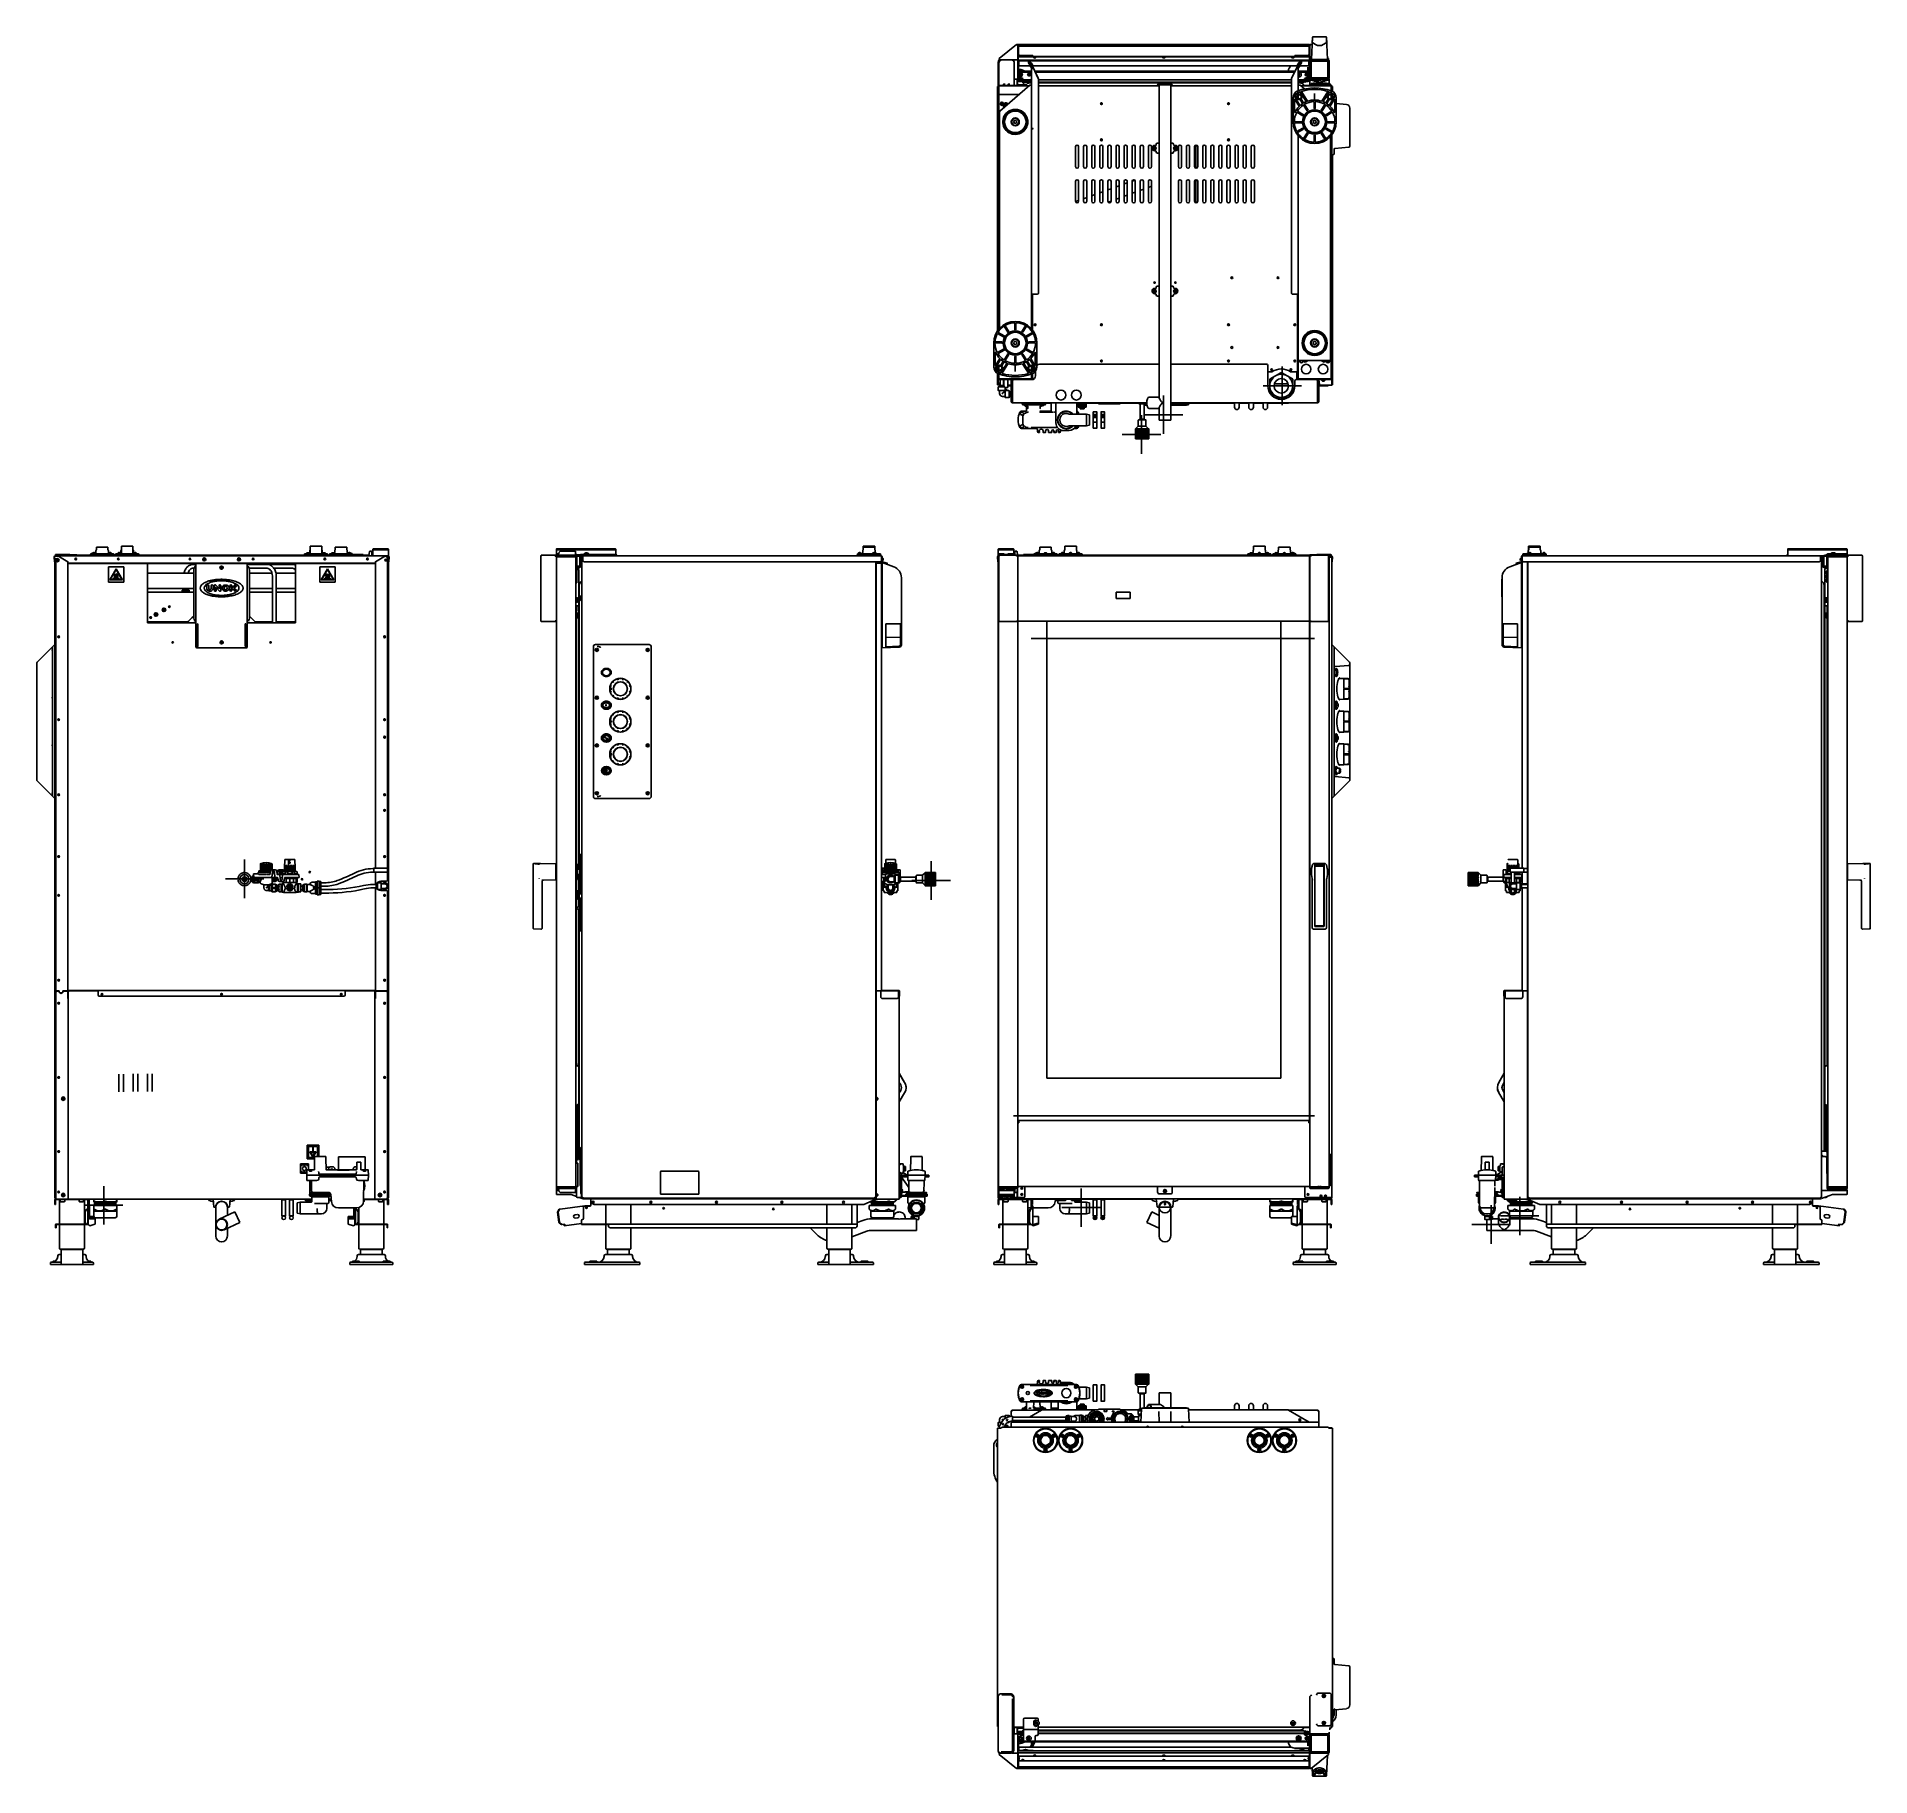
# Model space of a CAD drawing. Header units: millimetres. Extents: x 2482 to 7241, y 2335 to 6851.
import ezdxf

# ---------------------------------------------------------------- set-up
doc = ezdxf.new("R2010")
doc.units = ezdxf.units.MM
doc.header["$LTSCALE"] = 669.9
doc.layers.get('0').update_dxf_attribs({"linetype": 'CONTINUOUS'})
for name, color, linetype in [('02___PRT_ALL_AXES', 7, 'CONTINUOUS'), ('_2211', 7, 'CONTINUOUS'), ('_7182', 7, 'CONTINUOUS'), ('_9295', 7, 'CONTINUOUS'), ('ASSI', 7, 'CONTINUOUS'), ('GEOM', 7, 'CONTINUOUS'), ('NOGEOM', 7, 'CONTINUOUS'), ('PIPE', 7, 'CONTINUOUS')]:
    doc.layers.add(name, color=color, linetype=linetype)

msp = doc.modelspace()

# ---------------------------------------------------------------- linework, layer by layer
at = {"color": 7, "linetype": 'Continuous'}
for p, q in [((5829.5, 6848.6), (5830.2, 6836.8)), ((5829.6, 6848.5), (5832.5, 6791.6)), ((4977.6, 6759), (4977.6, 6782.2)), ((4977.6, 6758.9), (4977.6, 6749.4)), ((4977.8, 6758.7), (4978.5, 6758.7)), ((4978.5, 6787.7), (4978.5, 6788.4)), ((4978.5, 6787.7), (4978.5, 6742.7)), ((4980.3, 6790.2), (4981, 6790.2)), ((4987.5, 6790.2), (4981, 6790.2)), ((5026, 6790.2), (5011.5, 6790.2)), ((5026, 6790.2), (5026.7, 6790.2)), ((5028.5, 6788.4), (5028.5, 6742)), ((5028.5, 6741.9), (5028.5, 6787.7)), ((5028.5, 6762.7), (5028.7, 6762.7)), ((5028.7, 6761.4), (5028.5, 6761.4)), ((5064.5, 6761.4), (5030.2, 6761.4)), ((5030.5, 6784.2), (5031.2, 6784.2)), ((5032, 6801.9), (5031.9, 6801.9)), ((5041.8, 6763.2), (5041.7, 6763.3)), ((5042.8, 6762.7), (5041.8, 6763.2)), ((5042.9, 6762.8), (5042.8, 6762.7)), ((5042.8, 6762.7), (5042.8, 6762.7)), ((5042.8, 6762.7), (5042.8, 6762.7)), ((5042.8, 6762.7), (5042.8, 6762.7)), ((5042.8, 6762.7), (5042.8, 6762.7)), ((5043.1, 6762.6), (5042.8, 6762.7)), ((5042.9, 6762.8), (5042.9, 6762.8)), ((5070.2, 6795.7), (5070.2, 6795.7)), ((5071.6, 6795.2), (5071.6, 6795.2)), ((5072, 6795.2), (5072, 6795.7)), ((5748.2, 6761.4), (5072.8, 6761.4)), ((5073, 6795.7), (5073, 6795.2)), ((5073.4, 6795.2), (5073.5, 6795.2)), ((5074.8, 6795.7), (5074.8, 6795.7)), ((5405.2, 6795.7), (5405.2, 6795.7)), ((5406.6, 6795.2), (5406.6, 6795.2)), ((5407, 6795.2), (5407, 6795.7)), ((5408, 6795.7), (5408, 6795.2)), ((5408.4, 6795.2), (5408.5, 6795.2)), ((5409.8, 6795.7), (5409.8, 6795.7)), ((5752.5, 6770.5), (5739.3, 6742.4)), ((5740.2, 6795.7), (5740.2, 6795.7)), ((5741.6, 6795.2), (5741.6, 6795.2)), ((5742, 6795.2), (5742, 6795.7)), ((5743, 6795.7), (5743, 6795.2)), ((5743.4, 6795.2), (5743.5, 6795.2)), ((5744.8, 6795.7), (5744.8, 6795.7)), ((5752.5, 6770.1), (5752.5, 6770.5)), ((5753.5, 6774.7), (5753.5, 6768.2)), ((5756.5, 6768.2), (5753.5, 6768.2)), ((5754.2, 6777), (5757.9, 6782.3)), ((5754.2, 6771.7), (5757.9, 6776.9)), ((5784.7, 6761.4), (5756.5, 6761.4)), ((5759.2, 6783.9), (5761.6, 6786.7)), ((5761.6, 6782.8), (5759.2, 6778.8)), ((5762.1, 6783.8), (5762.1, 6787.2)), ((5762.1, 6787.2), (5762.1, 6787.2)), ((5764.5, 6785.5), (5762.1, 6787.2)), ((5781.5, 6761.4), (5781.5, 6771.6)), ((5783.1, 6801.9), (5783, 6801.9)), ((5784.5, 6784.2), (5783.7, 6784.2)), ((5783.7, 6777.3), (5784.7, 6777.3)), ((5786.5, 6762.7), (5786.2, 6762.7)), ((5786.5, 6761.4), (5786.2, 6761.4)), ((5786.5, 6742), (5786.5, 6788.4)), ((5788.3, 6790.2), (5834.7, 6790.2)), ((5789.6, 6743.8), (5789.6, 6786.5)), ((5790.1, 6787), (5832.9, 6787)), ((5790.9, 6791.3), (5832.1, 6791.3)), ((5791, 6790.5), (5791, 6790.2)), ((5796.9, 6791), (5791.5, 6791)), ((5798.1, 6791), (5824.9, 6791)), ((5826.1, 6791), (5831.5, 6791)), ((5832, 6790.5), (5832, 6790.2)), ((5833.4, 6786.5), (5833.4, 6743.8)), ((5836.5, 6788.4), (5836.5, 6742)), ((4977.6, 6722.9), (4977.6, 6727)), ((4977.8, 6749.7), (4978.5, 6749.7)), ((4979.3, 6727.1), (4978.1, 6727.1)), ((4978.3, 6749.9), (4978.5, 6749.9)), ((4978.5, 6742), (4978.5, 6742.7)), ((5019.2, 6724.2), (4979.8, 6724.2)), ((5019.5, 6740.2), (5026.7, 6740.2)), ((5028.5, 6741.4), (5028.4, 6741.4)), ((5042, 6741.4), (5031.5, 6741.4)), ((5033.9, 6754), (5034, 6754)), ((5033.9, 6752.2), (5034.5, 6752.2)), ((5034.5, 6751.2), (5033.9, 6751.2)), ((5034, 6749.4), (5033.9, 6749.4)), ((5034.5, 6752.2), (5034.5, 6752.3)), ((5034.5, 6751.1), (5034.5, 6751.2)), ((5064.5, 6731.1), (5061.2, 6731.1)), ((5061.2, 6731.1), (5061.2, 6731.1)), ((5739, 6731.1), (5082, 6731.1)), ((5391.5, 6724.7), (5391.5, 6723.4)), ((5391.5, 6724.7), (5395.5, 6724.7)), ((5393.6, 6731.1), (5393.6, 6731.4)), ((5393.6, 6731.4), (5427.5, 6731.4)), ((5425.5, 6724.7), (5429.5, 6724.7)), ((5427.5, 6731.4), (5427.5, 6731.1)), ((5429.5, 6724.7), (5429.5, 6724.7)), ((5429.5, 6724.7), (5429.5, 6723.4)), ((5759.7, 6731.1), (5756.5, 6731.1)), ((5759.8, 6731.1), (5759.7, 6731.1)), ((5783.5, 6741.4), (5773, 6741.4)), ((5773.9, 6724.2), (5773.9, 6723.2)), ((5780.5, 6752.2), (5781.1, 6752.2)), ((5780.5, 6752.2), (5780.5, 6752.2)), ((5781.1, 6751.2), (5780.5, 6751.2)), ((5780.5, 6751.1), (5780.5, 6751.1)), ((5781, 6754), (5781.1, 6754)), ((5781.1, 6749.4), (5781, 6749.4)), ((5786.6, 6741.4), (5786.5, 6741.4)), ((5832.9, 6743.3), (5790.1, 6743.3)), ((5793.5, 6725.7), (5840.5, 6725.7)), ((5793.5, 6725.7), (5793.5, 6724.4)), ((5796.5, 6739.7), (5796.5, 6739.4)), ((5797.2, 6735.6), (5797.2, 6735.6)), ((5798.7, 6735.2), (5798.7, 6735.2)), ((5799.2, 6735.2), (5799.2, 6735.6)), ((5799.7, 6737.1), (5799.7, 6737.2)), ((5800.2, 6735.6), (5800.2, 6735.2)), ((5800.6, 6735.2), (5800.7, 6735.2)), ((5802, 6736.8), (5802, 6737.2)), ((5802.2, 6735.6), (5802.2, 6735.6)), ((5802.5, 6725.7), (5802.5, 6724.4)), ((5803, 6737.2), (5803, 6736.8)), ((5805.2, 6737.2), (5805.2, 6737.1)), ((5805.5, 6729.9), (5805.3, 6729.8)), ((5809.3, 6729.9), (5805.5, 6729.9)), ((5808, 6730.4), (5807.5, 6729.9)), ((5808, 6730.4), (5809.9, 6730.4)), ((5808.5, 6739.7), (5808.5, 6739.4)), ((5809.2, 6730.4), (5809.2, 6735.1)), ((5809.6, 6728.7), (5809.6, 6728.7)), ((5810.2, 6730.6), (5810.2, 6730.7)), ((5811.6, 6731.2), (5811.5, 6731.2)), ((5811.8, 6728.7), (5811.8, 6729)), ((5812, 6730.6), (5812, 6731.2)), ((5812.8, 6729), (5812.8, 6728.7)), ((5813, 6731.2), (5813, 6730.6)), ((5813.4, 6731.2), (5813.4, 6731.2)), ((5814.8, 6730.7), (5814.8, 6730.6)), ((5815.1, 6730.4), (5817, 6730.4)), ((5815.1, 6728.7), (5815.1, 6728.7)), ((5815.7, 6730.4), (5815.7, 6735.1)), ((5819.5, 6729.9), (5815.7, 6729.9)), ((5817, 6730.4), (5817.5, 6729.9)), ((5819, 6729.9), (5819, 6729.9)), ((5819.2, 6729.9), (5819.2, 6729.9)), ((5819.2, 6729.9), (5819.2, 6729.9)), ((5819.5, 6739.7), (5819.5, 6739.4)), ((5819.5, 6729.9), (5819.7, 6729.8)), ((5822.7, 6737.1), (5822.7, 6737.2)), ((5825, 6736.8), (5825, 6737.2)), ((5826, 6737.2), (5826, 6736.8)), ((5828.2, 6737.2), (5828.2, 6737.1)), ((5831.5, 6739.7), (5831.5, 6739.4)), ((5840.5, 6725.7), (5840.5, 6725.7)), ((5840.5, 6725.7), (5840.5, 6724.4)), ((5842.5, 6722.2), (5842.5, 6721.2)), ((5843.5, 6721.2), (5842.5, 6721.2)), ((5490.5, 6509.3), (5490.5, 6569)), ((5841.5, 6009.9), (5841.5, 6593)), ((5381.2, 6560.7), (5381.2, 6561.7)), ((5381.2, 6561.7), (5382.5, 6561.7)), ((5382.5, 6560.7), (5381.2, 6560.7)), ((5382.5, 6561.7), (5383, 6562.2)), ((5383, 6560.2), (5382.5, 6560.7)), ((5383, 6562.2), (5383, 6563.5)), ((5383, 6563.5), (5384, 6563.5)), ((5383, 6558.9), (5383, 6560.2)), ((5384, 6558.9), (5383, 6558.9)), ((5384, 6563.5), (5384, 6562.2)), ((5384, 6562.2), (5384.5, 6561.7)), ((5384.5, 6560.7), (5384, 6560.2)), ((5384, 6560.2), (5384, 6558.9)), ((5384.5, 6561.7), (5385.8, 6561.7)), ((5385.8, 6560.7), (5384.5, 6560.7)), ((5385.8, 6561.7), (5385.8, 6560.7)), ((5435.2, 6560.7), (5435.2, 6561.7)), ((5435.2, 6561.7), (5436.5, 6561.7)), ((5436.5, 6560.7), (5435.2, 6560.7)), ((5436.5, 6561.7), (5437, 6562.2)), ((5437, 6560.2), (5436.5, 6560.7)), ((5437, 6562.2), (5437, 6563.5)), ((5437, 6563.5), (5438, 6563.5)), ((5437, 6558.9), (5437, 6560.2)), ((5438, 6558.9), (5437, 6558.9)), ((5438, 6563.5), (5438, 6562.2)), ((5438, 6562.2), (5438.5, 6561.7)), ((5438.5, 6560.7), (5438, 6560.2)), ((5438, 6560.2), (5438, 6558.9)), ((5438.5, 6561.7), (5439.8, 6561.7)), ((5439.8, 6560.7), (5438.5, 6560.7)), ((5439.8, 6561.7), (5439.8, 6560.7)), ((5849.5, 6553.7), (5850, 6553.7)), ((5850, 6552.7), (5849.5, 6552.7)), ((5850, 6553.7), (5850, 6553.8)), ((5850, 6552.6), (5850, 6552.7)), ((5490.5, 6419.3), (5490.5, 6479)), ((5381.2, 6190.7), (5382.5, 6190.7)), ((5381.2, 6189.7), (5381.2, 6190.7)), ((5382.5, 6189.7), (5381.2, 6189.7)), ((5382.5, 6190.7), (5383, 6191.2)), ((5383, 6189.2), (5382.5, 6189.7)), ((5383, 6192.5), (5384, 6192.5)), ((5383, 6191.2), (5383, 6192.5)), ((5383, 6187.9), (5383, 6189.2)), ((5384, 6187.9), (5383, 6187.9)), ((5384, 6192.5), (5384, 6191.2)), ((5384, 6191.2), (5384.5, 6190.7)), ((5384.5, 6189.7), (5384, 6189.2)), ((5384, 6189.2), (5384, 6187.9)), ((5384.5, 6190.7), (5385.8, 6190.7)), ((5385.8, 6189.7), (5384.5, 6189.7)), ((5385.8, 6190.7), (5385.8, 6189.7)), ((5435.2, 6190.7), (5436.5, 6190.7)), ((5435.2, 6189.7), (5435.2, 6190.7)), ((5436.5, 6189.7), (5435.2, 6189.7)), ((5436.5, 6190.7), (5437, 6191.2)), ((5437, 6189.2), (5436.5, 6189.7)), ((5437, 6192.5), (5438, 6192.5)), ((5437, 6191.2), (5437, 6192.5)), ((5437, 6187.9), (5437, 6189.2)), ((5438, 6187.9), (5437, 6187.9)), ((5438, 6192.5), (5438, 6191.2)), ((5438, 6191.2), (5438.5, 6190.7)), ((5438.5, 6189.7), (5438, 6189.2)), ((5438, 6189.2), (5438, 6187.9)), ((5438.5, 6190.7), (5439.8, 6190.7)), ((5439.8, 6189.7), (5438.5, 6189.7)), ((5439.8, 6190.7), (5439.8, 6189.7)), ((5753.5, 6181.7), (5753.5, 6181.9)), ((5756.5, 6181.7), (5753.5, 6181.7)), ((5841.5, 6009.9), (5840, 6009.9)), ((5754.5, 5968.9), (5752.5, 5968.9)), ((5783.7, 5961.8), (5783.7, 5961.8)), ((5785.1, 5961.3), (5785.1, 5961.3)), ((5785.5, 5961.3), (5785.5, 5961.8)), ((5786.5, 5961.8), (5786.5, 5961.3)), ((5786.9, 5961.3), (5787, 5961.3)), ((5788.3, 5961.8), (5788.3, 5961.8)), ((5841.5, 5962.3), (5799.5, 5962.3)), ((5819.2, 5956.8), (5819.2, 5956.8)), ((5820.6, 5956.3), (5820.6, 5956.3)), ((5821, 5956.3), (5821, 5956.8)), ((5822, 5956.8), (5822, 5956.3)), ((5822.4, 5956.3), (5822.5, 5956.3)), ((5823.8, 5956.8), (5823.8, 5956.8)), ((4978, 5932.3), (4978, 5941.3)), ((4994.5, 5941.8), (4978.5, 5941.8)), ((4995.5, 5931.8), (4978.5, 5931.8)), ((4979, 5943.8), (4979, 5942.3)), ((4993, 5943.8), (4979, 5943.8)), ((4979, 5942.3), (4994.5, 5942.3)), ((4979.5, 5942.3), (4979.5, 5941.8)), ((4981, 5931.3), (4981, 5924.8)), ((4987.5, 5923.3), (4993, 5928.8)), ((4989, 5916.8), (4995.5, 5916.8)), ((4993, 5928.8), (4993, 5931.3)), ((4995.5, 5928.8), (4993, 5928.8)), ((4996, 5932.3), (4996, 5940.3)), ((5002.2, 5940.3), (4996, 5940.3)), ((4996, 5914.3), (4996, 5931.3)), ((5005.5, 5931.8), (4996.5, 5931.8)), ((5005.5, 5913.8), (4996.5, 5913.8)), ((5006, 5931.3), (5006, 5914.3)), ((5006.5, 5930.3), (5006, 5930.3)), ((5006.5, 5915.3), (5006, 5915.3)), ((5006.5, 5930.8), (5006.5, 5914.8)), ((5008, 5930.8), (5006.5, 5930.8)), ((5008, 5914.8), (5006.5, 5914.8)), ((5008, 5914.8), (5008, 5930.8)), ((5047, 5892.3), (5047, 5892.3)), ((5048.7, 5891.8), (5048.8, 5891.8)), ((5048.8, 5891.8), (5048.8, 5892.3)), ((5049.8, 5892.3), (5049.8, 5891.8)), ((5049.9, 5891.8), (5049.9, 5891.8)), ((5051.6, 5892.3), (5051.6, 5892.3)), ((5089.4, 5892.3), (5089.4, 5892.3)), ((5091.1, 5891.8), (5091.2, 5891.8)), ((5091.2, 5891.8), (5091.2, 5892.3)), ((5092.2, 5892.3), (5092.2, 5891.8)), ((5092.3, 5891.8), (5092.3, 5891.8)), ((5094, 5892.3), (5094, 5892.3)), ((5185, 5889.3), (5185, 5900.3)), ((5185, 5890.3), (5189.2, 5890.3)), ((5185, 5889.5), (5189.2, 5889.5)), ((5185, 5889.3), (5206, 5889.3)), ((5189.2, 5899.3), (5193.4, 5899.3)), ((5189.2, 5889.5), (5189.2, 5899.3)), ((5200.4, 5888.3), (5190.6, 5888.3)), ((5190.6, 5888.3), (5190.6, 5884.3)), ((5200.4, 5884.3), (5190.6, 5884.3)), ((5193.4, 5889.5), (5193.4, 5899.3)), ((5193.4, 5890.3), (5197.6, 5890.3)), ((5193.4, 5889.5), (5197.6, 5889.5)), ((5195.5, 5888.3), (5195.5, 5884.3)), ((5197.6, 5899.3), (5201.8, 5899.3)), ((5197.6, 5889.5), (5197.6, 5899.3)), ((5200.4, 5888.3), (5200.4, 5884.3)), ((5201.8, 5889.5), (5201.8, 5899.3)), ((5201.8, 5890.3), (5206, 5890.3)), ((5201.8, 5889.5), (5206, 5889.5)), ((5206, 5889.3), (5206, 5900.3)), ((5224.5, 5834.9), (5224.5, 5876.6)), ((5233.8, 5876.8), (5224.6, 5876.8)), ((5224.7, 5863), (5224.7, 5865)), ((5224.7, 5861.8), (5233.7, 5861.8)), ((5225, 5865.3), (5233.5, 5865.3)), ((5233.5, 5862.8), (5225, 5862.8)), ((5225.2, 5869.8), (5233.2, 5869.8)), ((5225.2, 5865.3), (5225.2, 5869.8)), ((5226.2, 5861.8), (5226.2, 5862.8)), ((5227.2, 5865.3), (5227.2, 5869.8)), ((5231.2, 5865.3), (5231.2, 5869.8)), ((5231.9, 5869.8), (5231.9, 5868.4)), ((5232.6, 5868.4), (5231.9, 5868.4)), ((5232.2, 5861.8), (5232.2, 5862.8)), ((5232.6, 5869.8), (5232.6, 5868.4)), ((5233.2, 5865.3), (5233.2, 5869.8)), ((5233.7, 5863), (5233.7, 5865)), ((5234, 5834.9), (5234, 5876.6)), ((5244.5, 5834.9), (5244.5, 5876.6)), ((5253.8, 5876.8), (5244.6, 5876.8)), ((5244.7, 5863), (5244.7, 5865)), ((5244.7, 5861.8), (5253.7, 5861.8)), ((5245, 5865.3), (5253.5, 5865.3)), ((5253.5, 5862.8), (5245, 5862.8)), ((5245.2, 5869.8), (5253.2, 5869.8)), ((5245.2, 5865.3), (5245.2, 5869.8)), ((5246.2, 5861.8), (5246.2, 5862.8)), ((5247.2, 5865.3), (5247.2, 5869.8)), ((5251.2, 5865.3), (5251.2, 5869.8)), ((5251.9, 5869.8), (5251.9, 5868.4)), ((5252.6, 5868.4), (5251.9, 5868.4)), ((5252.2, 5861.8), (5252.2, 5862.8)), ((5252.6, 5869.8), (5252.6, 5868.4)), ((5253.2, 5865.3), (5253.2, 5869.8)), ((5253.7, 5863), (5253.7, 5865)), ((5254, 5834.9), (5254, 5876.6)), ((5344.2, 5856.1), (5344.2, 5857.4)), ((5358.2, 5856.1), (5358.2, 5857.4)), ((5233.8, 5834.8), (5224.6, 5834.8)), ((5233, 5849.8), (5225.5, 5849.8)), ((5253.8, 5834.8), (5244.6, 5834.8)), ((5253, 5849.8), (5245.5, 5849.8)), ((2702, 5508.4), (2702, 5527.9)), ((2702, 5527.9), (2732, 5527.9)), ((2732, 5508.4), (2732, 5527.9)), ((3192, 5508.4), (3192, 5527.9)), ((3192, 5527.9), (3222, 5527.9)), ((3222, 5508.4), (3222, 5527.9)), ((4627.5, 5525.9), (4627.5, 5527.9)), ((4627.5, 5527.9), (4657.5, 5527.9)), ((4657.5, 5518.2), (4657.5, 5527.9)), ((5150.5, 5518.2), (5150.5, 5527.9)), ((5150.5, 5527.9), (5180.5, 5527.9)), ((5180.5, 5518.2), (5180.5, 5527.9)), ((5640.5, 5518.2), (5640.5, 5527.9)), ((5640.5, 5527.9), (5670.5, 5527.9)), ((5670.5, 5518.2), (5670.5, 5527.9)), ((6354.5, 5518.2), (6354.5, 5527.9)), ((6354.5, 5527.9), (6384.5, 5527.9)), ((6384.5, 5525.9), (6384.5, 5527.9)), ((2530.5, 5504.4), (2530.5, 5503.1)), ((2530.5, 5504.4), (2568.5, 5504.4)), ((2568.5, 5504.4), (2568.5, 5504.4)), ((2568.5, 5504.4), (2568.5, 5503.1)), ((2626.9, 5510.4), (2626.9, 5510.4)), ((2628.5, 5510.8), (2628.5, 5510.8)), ((2630.2, 5511.4), (2630.2, 5511.4)), ((2630.3, 5510.8), (2630.3, 5511.4)), ((2631.3, 5511.4), (2631.3, 5510.8)), ((2631.4, 5511.4), (2631.3, 5511.4)), ((2633.1, 5510.8), (2633.1, 5510.8)), ((2670.9, 5510.8), (2670.9, 5510.8)), ((2672.7, 5511.4), (2672.6, 5511.4)), ((2672.7, 5510.8), (2672.7, 5511.4)), ((2673.7, 5511.4), (2673.7, 5510.8)), ((2673.8, 5511.4), (2673.7, 5511.4)), ((2675.5, 5510.8), (2675.5, 5510.8)), ((2693.5, 5510.8), (2693.5, 5510.8)), ((2695.2, 5511.4), (2695.2, 5511.4)), ((2695.3, 5510.8), (2695.3, 5511.4)), ((2696.3, 5511.4), (2696.3, 5510.8)), ((2696.4, 5511.4), (2696.3, 5511.4)), ((2698.1, 5510.8), (2698.1, 5510.8)), ((2735.9, 5510.8), (2735.9, 5510.8)), ((2737.7, 5511.4), (2737.6, 5511.4)), ((2737.7, 5510.8), (2737.7, 5511.4)), ((2738.7, 5511.4), (2738.7, 5510.8)), ((2738.8, 5511.4), (2738.7, 5511.4)), ((2740.5, 5510.8), (2740.5, 5510.8)), ((2914.7, 5493.4), (2914.7, 5494.4)), ((2914.7, 5494.4), (2916, 5494.4)), ((2916, 5493.4), (2914.7, 5493.4)), ((2916, 5494.4), (2916.5, 5494.9)), ((2916.5, 5492.9), (2916, 5493.4)), ((2916.5, 5494.9), (2916.5, 5496.2)), ((2916.5, 5496.2), (2917.5, 5496.2)), ((2916.5, 5491.6), (2916.5, 5492.9)), ((2917.5, 5491.6), (2916.5, 5491.6)), ((2917.5, 5496.2), (2917.5, 5494.9)), ((2917.5, 5494.9), (2918, 5494.4)), ((2918, 5493.4), (2917.5, 5492.9)), ((2917.5, 5492.9), (2917.5, 5491.6)), ((2918, 5494.4), (2919.3, 5494.4)), ((2919.3, 5493.4), (2918, 5493.4)), ((2919.3, 5494.4), (2919.3, 5493.4)), ((2961, 5472.9), (2961.5, 5473.4)), ((2961.5, 5473.4), (2961.5, 5474.9)), ((2961.5, 5474.9), (2962.5, 5474.9)), ((2962.5, 5474.9), (2962.5, 5473.4)), ((2962.5, 5473.4), (2963, 5472.9)), ((3004.7, 5493.4), (3004.7, 5494.4)), ((3004.7, 5494.4), (3006, 5494.4)), ((3006, 5493.4), (3004.7, 5493.4)), ((3006, 5494.4), (3006.5, 5494.9)), ((3006.5, 5492.9), (3006, 5493.4)), ((3006.5, 5494.9), (3006.5, 5496.2)), ((3006.5, 5496.2), (3007.5, 5496.2)), ((3006.5, 5491.6), (3006.5, 5492.9)), ((3007.5, 5491.6), (3006.5, 5491.6)), ((3007.5, 5496.2), (3007.5, 5494.9)), ((3007.5, 5494.9), (3008, 5494.4)), ((3008, 5493.4), (3007.5, 5492.9)), ((3007.5, 5492.9), (3007.5, 5491.6)), ((3008, 5494.4), (3009.3, 5494.4)), ((3009.3, 5493.4), (3008, 5493.4)), ((3009.3, 5494.4), (3009.3, 5493.4)), ((3183.5, 5510.8), (3183.5, 5510.8)), ((3185.2, 5511.4), (3185.2, 5511.4)), ((3185.3, 5510.8), (3185.3, 5511.4)), ((3186.3, 5511.4), (3186.3, 5510.8)), ((3186.4, 5511.4), (3186.3, 5511.4)), ((3188.1, 5510.8), (3188.1, 5510.8)), ((3225.9, 5510.8), (3225.9, 5510.8)), ((3227.7, 5511.4), (3227.6, 5511.4)), ((3227.7, 5510.8), (3227.7, 5511.4)), ((3228.7, 5511.4), (3228.7, 5510.8)), ((3228.8, 5511.4), (3228.7, 5511.4)), ((3230.5, 5510.8), (3230.5, 5510.8)), ((3248.5, 5510.8), (3248.5, 5510.8)), ((3250.2, 5511.4), (3250.2, 5511.4)), ((3250.3, 5510.8), (3250.3, 5511.4)), ((3251.3, 5511.4), (3251.3, 5510.8)), ((3251.4, 5511.4), (3251.3, 5511.4)), ((3253.1, 5510.8), (3253.1, 5510.8)), ((3290.9, 5510.8), (3290.9, 5510.8)), ((3292.7, 5511.4), (3292.6, 5511.4)), ((3292.7, 5510.8), (3292.7, 5511.4)), ((3293.7, 5511.4), (3293.7, 5510.8)), ((3293.8, 5511.4), (3293.7, 5511.4)), ((3295.5, 5510.8), (3295.5, 5510.8)), ((3297.2, 5510.4), (3297.2, 5510.4)), ((3347.4, 5515.4), (3350, 5515.4)), ((3351.5, 5513.9), (3351.7, 5506.3)), ((3354.6, 5504.4), (3353.6, 5504.4)), ((3354.5, 5518.9), (3354.6, 5503.4)), ((3393.5, 5500.4), (3393.8, 5500.4)), ((3395, 5518.9), (3394.9, 5503.4)), ((3830.8, 5518.9), (3830.8, 5508.4)), ((3831, 5500.4), (3831, 3865.4)), ((3831, 5500.4), (3881, 5500.4)), ((3831.2, 5504.6), (3831.2, 5504.9)), ((3836.9, 5507.9), (3831.3, 5507.9)), ((3831.7, 5505.4), (3836, 5505.4)), ((3832, 5504.4), (3879.8, 5504.4)), ((3834.8, 5504.4), (3834.3, 5504.4)), ((3838.2, 5512.3), (3836.2, 5505.8)), ((3841.8, 5515.4), (3841.4, 5515.3)), ((3841.8, 5515.4), (3879.2, 5515.4)), ((3883.8, 5505.5), (3884.5, 5505.3)), ((3901.7, 5504.4), (3901.7, 5503.1)), ((3901.7, 5504.4), (3986.7, 5504.4)), ((3914.3, 5507.4), (3903.3, 5507.4)), ((3905.8, 5507.4), (3905.8, 5506.9)), ((3906, 5510.4), (3906, 5510.4)), ((3908.3, 5510.4), (3908.3, 5510.7)), ((3909.3, 5510.7), (3909.3, 5510.4)), ((3911.5, 5510.4), (3911.5, 5510.4)), ((3911.8, 5507.4), (3911.8, 5506.9)), ((3985, 5518.9), (3984.8, 5506.8)), ((3986.7, 5504.4), (3986.6, 5503.1)), ((3986.7, 5504.4), (3986.7, 5504.4)), ((4615.5, 5510.8), (4615.5, 5510.8)), ((4616.9, 5511.4), (4616.8, 5511.4)), ((4617.3, 5510.8), (4617.3, 5511.4)), ((4618.3, 5511.4), (4618.3, 5510.8)), ((4618.7, 5511.4), (4618.7, 5511.4)), ((4620.1, 5510.8), (4620.1, 5510.8)), ((4652.3, 5510.8), (4652.3, 5510.8)), ((4653.6, 5511.4), (4653.6, 5511.4)), ((4654.1, 5510.8), (4654.1, 5511.4)), ((4655.1, 5511.4), (4655.1, 5510.8)), ((4655.5, 5511.4), (4655.5, 5511.4)), ((4656.9, 5510.8), (4656.9, 5510.8)), ((4678.7, 5496.2), (4678.7, 5496.2)), ((4678.7, 5494.4), (4679.2, 5494.4)), ((4679.2, 5493.4), (4678.7, 5493.4)), ((4678.7, 5491.6), (4678.7, 5491.6)), ((4679.3, 5493.3), (4679.2, 5493.4)), ((4679.3, 5494.4), (4679.3, 5494.5)), ((4977.6, 5508.4), (4977.5, 5518.9)), ((4977.6, 5503.4), (4977.6, 5506)), ((4978.1, 5507.9), (4986, 5507.9)), ((4978.5, 5502.9), (4978.1, 5502.9)), ((4978.5, 5500.4), (4978.5, 3865.4)), ((4978.5, 5500.4), (4979.7, 5500.4)), ((4979.8, 5504.4), (4979.6, 5504.4)), ((4980.9, 5506.2), (4980.8, 5504.4)), ((4981, 5506.7), (4981, 5507.4)), ((5012.7, 5505.4), (4984.2, 5505.4)), ((4984.9, 5506.9), (4984.9, 5506.7)), ((4985, 5505.4), (4985, 5505.6)), ((5017.4, 5507.9), (5010, 5507.9)), ((5010.6, 5506.7), (5010.6, 5506.9)), ((5014.5, 5507.2), (5014.5, 5506.7)), ((5014.7, 5504.4), (5014.6, 5506.2)), ((5018, 5518.9), (5017.9, 5508.4)), ((5017.9, 5508.1), (5017.9, 5508)), ((5017.9, 5507.7), (5017.9, 5507.4)), ((5017.9, 5507.2), (5017.9, 5506.8)), ((5020.8, 5506.3), (5021, 5513.9)), ((5022.5, 5515.4), (5025.1, 5515.4)), ((5026.6, 5514.1), (5027.9, 5504.4)), ((5072.1, 5507.9), (5072.1, 5508.2)), ((5072.6, 5507.4), (5083.6, 5507.4)), ((5075.3, 5510.4), (5075.3, 5510.4)), ((5077, 5510.8), (5077, 5510.8)), ((5077.6, 5510.4), (5077.6, 5510.7)), ((5078.6, 5510.7), (5078.6, 5510.4)), ((5078.7, 5511.4), (5078.7, 5511.4)), ((5078.8, 5510.8), (5078.8, 5511.4)), ((5079.8, 5511.4), (5079.8, 5510.8)), ((5079.9, 5511.4), (5079.8, 5511.4)), ((5080.8, 5510.4), (5080.8, 5510.4)), ((5081.6, 5510.8), (5081.6, 5510.8)), ((5084.1, 5507.9), (5084.1, 5508.2)), ((5098.2, 5510.8), (5098.2, 5510.8)), ((5099.9, 5511.4), (5099.9, 5511.4)), ((5100, 5510.8), (5100, 5511.4)), ((5101, 5511.4), (5101, 5510.8)), ((5101.1, 5511.4), (5101, 5511.4)), ((5102.8, 5510.8), (5102.8, 5510.8)), ((5119.4, 5510.8), (5119.4, 5510.8)), ((5121.1, 5511.4), (5121.1, 5511.4)), ((5121.2, 5510.8), (5121.2, 5511.4)), ((5122.2, 5511.4), (5122.2, 5510.8)), ((5122.3, 5511.4), (5122.2, 5511.4)), ((5124, 5510.8), (5124, 5510.8)), ((5142, 5510.8), (5142, 5510.8)), ((5143.7, 5511.4), (5143.7, 5511.4)), ((5143.8, 5510.8), (5143.8, 5511.4)), ((5144.8, 5511.4), (5144.8, 5510.8)), ((5144.9, 5511.4), (5144.8, 5511.4)), ((5146.6, 5510.8), (5146.6, 5510.8)), ((5163.2, 5510.8), (5163.2, 5510.8)), ((5164.9, 5511.4), (5164.9, 5511.4)), ((5165, 5510.8), (5165, 5511.4)), ((5166, 5511.4), (5166, 5510.8)), ((5166.1, 5511.4), (5166, 5511.4)), ((5167.8, 5510.8), (5167.8, 5510.8)), ((5184.4, 5510.8), (5184.4, 5510.8)), ((5186.1, 5511.4), (5186.1, 5511.4)), ((5186.2, 5510.8), (5186.2, 5511.4)), ((5187.2, 5511.4), (5187.2, 5510.8)), ((5187.3, 5511.4), (5187.2, 5511.4)), ((5189, 5510.8), (5189, 5510.8)), ((5632, 5510.8), (5632, 5510.8)), ((5633.7, 5511.4), (5633.7, 5511.4)), ((5633.8, 5510.8), (5633.8, 5511.4)), ((5634.8, 5511.4), (5634.8, 5510.8)), ((5634.9, 5511.4), (5634.8, 5511.4)), ((5636.6, 5510.8), (5636.6, 5510.8)), ((5653.2, 5510.8), (5653.2, 5510.8)), ((5654.9, 5511.4), (5654.9, 5511.4)), ((5655, 5510.8), (5655, 5511.4)), ((5656, 5511.4), (5656, 5510.8)), ((5656.1, 5511.4), (5656, 5511.4)), ((5657.8, 5510.8), (5657.8, 5510.8)), ((5674.4, 5510.8), (5674.4, 5510.8)), ((5676.1, 5511.4), (5676.1, 5511.4)), ((5676.2, 5510.8), (5676.2, 5511.4)), ((5677.2, 5511.4), (5677.2, 5510.8)), ((5677.3, 5511.4), (5677.2, 5511.4)), ((5679, 5510.8), (5679, 5510.8)), ((5697, 5510.8), (5697, 5510.8)), ((5698.7, 5511.4), (5698.7, 5511.4)), ((5698.8, 5510.8), (5698.8, 5511.4)), ((5699.8, 5511.4), (5699.8, 5510.8)), ((5699.9, 5511.4), (5699.8, 5511.4)), ((5701.6, 5510.8), (5701.6, 5510.8)), ((5718.2, 5510.8), (5718.2, 5510.8)), ((5719.9, 5511.4), (5719.9, 5511.4)), ((5720, 5510.8), (5720, 5511.4)), ((5721, 5511.4), (5721, 5510.8)), ((5721.1, 5511.4), (5721, 5511.4)), ((5722.8, 5510.8), (5722.8, 5510.8)), ((5736.9, 5507.9), (5736.9, 5508.2)), ((5737.4, 5507.4), (5748.4, 5507.4)), ((5739.4, 5510.8), (5739.4, 5510.8)), ((5745.9, 5506.6), (5739.9, 5506.6)), ((5740.3, 5506.2), (5739.9, 5506.6)), ((5739.9, 5505.8), (5740.3, 5506.2)), ((5745.9, 5505.8), (5739.9, 5505.8)), ((5740.1, 5510.4), (5740.1, 5510.4)), ((5740.3, 5506.2), (5745.5, 5506.2)), ((5741.1, 5511.4), (5741.1, 5511.4)), ((5741.2, 5510.8), (5741.2, 5511.4)), ((5742.2, 5511.4), (5742.2, 5510.8)), ((5742.3, 5511.4), (5742.2, 5511.4)), ((5742.4, 5510.4), (5742.4, 5510.7)), ((5743.4, 5510.7), (5743.4, 5510.4)), ((5744, 5510.8), (5744, 5510.8)), ((5745.5, 5506.2), (5745.9, 5506.6)), ((5745.9, 5505.8), (5745.5, 5506.2)), ((5745.6, 5510.4), (5745.6, 5510.4)), ((5748.9, 5507.9), (5748.9, 5508.2)), ((5835.4, 5504.4), (5835.2, 5504.4)), ((5835.3, 5500.4), (5836.5, 5500.4)), ((5836.5, 5504.4), (5842, 5504.4)), ((5836.5, 5500.4), (5836.5, 3865.4)), ((5842, 5504.4), (5842, 5504.4)), ((5842, 5504.4), (5842, 5503.1)), ((6332.7, 5494.4), (6333.2, 5494.4)), ((6332.7, 5494.4), (6332.7, 5494.4)), ((6333.2, 5493.4), (6332.7, 5493.4)), ((6332.7, 5493.3), (6332.7, 5493.3)), ((6333.2, 5496.2), (6333.2, 5496.2)), ((6333.2, 5491.6), (6333.2, 5491.6)), ((6355.1, 5510.8), (6355.1, 5510.8)), ((6356.4, 5511.4), (6356.4, 5511.4)), ((6356.9, 5510.8), (6356.9, 5511.4)), ((6357.9, 5511.4), (6357.9, 5510.8)), ((6358.3, 5511.4), (6358.3, 5511.4)), ((6359.7, 5510.8), (6359.7, 5510.8)), ((6391.8, 5510.8), (6391.8, 5510.8)), ((6393.2, 5511.4), (6393.1, 5511.4)), ((6393.6, 5510.8), (6393.6, 5511.4)), ((6394.6, 5511.4), (6394.6, 5510.8)), ((6395, 5511.4), (6395, 5511.4)), ((6396.4, 5510.8), (6396.4, 5510.8)), ((7025.3, 5504.4), (7025.3, 5503.1)), ((7025.3, 5504.4), (7027.1, 5504.4)), ((7027, 5518.9), (7027.1, 5503.4)), ((7112, 5502.9), (7118.1, 5502.9)), ((7117.8, 5503.4), (7117.9, 5502.9)), ((7117.9, 5502.9), (7127.9, 5505.5)), ((7118.1, 5502.9), (7128.1, 5505.5)), ((7118.1, 5502.9), (7118.1, 5502.9)), ((7118.1, 5502.9), (7118.1, 5502.9)), ((7130.1, 5507.9), (7140.7, 5507.9)), ((7131.1, 5507.9), (7131, 5503.4)), ((7131, 5500.4), (7131, 3865.4)), ((7131, 5500.4), (7181, 5500.4)), ((7179.9, 5504.4), (7132, 5504.4)), ((7140.4, 5508.1), (7140.5, 5510.9)), ((7149.5, 5510.9), (7140.5, 5510.9)), ((7140.6, 5508.1), (7140.7, 5510.9)), ((7149.2, 5507.9), (7180.6, 5507.9)), ((7149.7, 5511.1), (7149.5, 5510.9)), ((7149.5, 5510.9), (7149.6, 5508.1)), ((7151.7, 5505.4), (7180.2, 5505.4)), ((7180.7, 5504.6), (7180.7, 5504.9)), ((7181, 5500.4), (7181, 3865.4)), ((7181.1, 5508.4), (7181.2, 5518.9)), ((2770, 5457.9), (2889.8, 5457.9)), ((2959.5, 5471.9), (2959.5, 5472.9)), ((2959.5, 5472.9), (2961, 5472.9)), ((2961, 5471.9), (2959.5, 5471.9)), ((2961.5, 5471.4), (2961, 5471.9)), ((2961.5, 5469.9), (2961.5, 5471.4)), ((2962.5, 5469.9), (2961.5, 5469.9)), ((2963, 5471.9), (2962.5, 5471.4)), ((2962.5, 5471.4), (2962.5, 5469.9)), ((2963, 5472.9), (2964.5, 5472.9)), ((2964.5, 5471.9), (2963, 5471.9)), ((2964.5, 5472.9), (2964.5, 5471.9)), ((3034.2, 5457.9), (3092.9, 5457.9)), ((3103.1, 5457.9), (3154, 5457.9)), ((3881, 5453), (3881, 3865.4)), ((3884, 5462.1), (3884, 5462.1)), ((3884, 5459.9), (3884.3, 5459.9)), ((3884.3, 5458.9), (3884, 5458.9)), ((3884, 5456.6), (3884, 5456.6)), ((3884, 5452.1), (3884, 5452.1)), ((3884, 5449.9), (3884.3, 5449.9)), ((3884.3, 5448.9), (3884, 5448.9)), ((3884, 5446.6), (3884, 5446.6)), ((3884, 5442.1), (3884, 5442.1)), ((3884, 5439.9), (3884.3, 5439.9)), ((3884.3, 5438.9), (3884, 5438.9)), ((3884, 5436.6), (3884, 5436.6)), ((3890.1, 5426.2), (3890.1, 5426.1)), ((3890.1, 5426.1), (3890.1, 4711.7)), ((7121.9, 5426.2), (7121.9, 5426.1)), ((7121.9, 3959.6), (7121.9, 5426.1)), ((7127.6, 5459.9), (7127.9, 5459.9)), ((7127.9, 5458.9), (7127.6, 5458.9)), ((7127.6, 5449.9), (7127.9, 5449.9)), ((7127.9, 5448.9), (7127.6, 5448.9)), ((7127.6, 5439.9), (7127.9, 5439.9)), ((7127.9, 5438.9), (7127.6, 5438.9)), ((7127.9, 5462.1), (7127.9, 5462.1)), ((7127.9, 5456.6), (7127.9, 5456.6)), ((7127.9, 5452.1), (7127.9, 5452.1)), ((7127.9, 5446.6), (7127.9, 5446.6)), ((7127.9, 5442.1), (7127.9, 5442.1)), ((7127.9, 5436.6), (7127.9, 5436.6)), ((2860.3, 5413.9), (2860, 5413.6)), ((2860, 5413.6), (2878, 5413.6)), ((2878, 5409.2), (2860, 5409.2)), ((2860.3, 5413.9), (2877.7, 5413.9)), ((2877.7, 5413.9), (2878, 5413.6)), ((3892.1, 5393.5), (3892.4, 5393.5)), ((3892.4, 5392.5), (3892.1, 5392.5)), ((3892.4, 5395.8), (3892.4, 5395.8)), ((3892.4, 5390.3), (3892.4, 5390.3)), ((3895, 5399), (3894.7, 5399)), ((3895, 5387), (3894.7, 5387)), ((3895.5, 5387.5), (3895.5, 5398.5)), ((3896.2, 5396), (3896.2, 5390)), ((3896.6, 5395.6), (3896.2, 5396)), ((3896.6, 5390.4), (3896.2, 5390)), ((3897, 5395.9), (3896.6, 5395.6)), ((3896.6, 5390.4), (3896.6, 5395.6)), ((3897, 5390.1), (3896.6, 5390.4)), ((2788.1, 5348.9), (2795.1, 5352.9)), ((2788.1, 5348.9), (2788.5, 5348.2)), ((2788.5, 5348.2), (2795.5, 5352.2)), ((2789, 5349.4), (2789.4, 5348.7)), ((2789.9, 5349.9), (2790.3, 5349.2)), ((2793.3, 5351.9), (2793.7, 5351.2)), ((2794.2, 5352.4), (2794.6, 5351.7)), ((2795.1, 5352.9), (2795.5, 5352.2)), ((2808.9, 5360.9), (2815.9, 5364.9)), ((2808.9, 5360.9), (2809.3, 5360.2)), ((2809.3, 5360.2), (2816.3, 5364.2)), ((2809.8, 5361.4), (2810.2, 5360.7)), ((2810.7, 5361.9), (2811.1, 5361.2)), ((2814.1, 5363.9), (2814.5, 5363.2)), ((2815, 5364.4), (2815.4, 5363.7)), ((2815.9, 5364.9), (2816.3, 5364.2)), ((5028.5, 5332.4), (5028.5, 3865.4)), ((5104, 5333.4), (5104, 4147.4)), ((5711, 4147.4), (5711, 5333.4)), ((5786.5, 5332.4), (5786.5, 3865.4)), ((2522.5, 5259.8), (2522.5, 5259.8)), ((2522.5, 5259.4), (2523, 5259.4)), ((2523, 5258.4), (2522.5, 5258.4)), ((2522.5, 5257.9), (2522.5, 5257.9)), ((2959.7, 5277.9), (2959.7, 5278.9)), ((2959.7, 5278.9), (2961, 5278.9)), ((2961, 5277.9), (2959.7, 5277.9)), ((2961, 5278.9), (2961.5, 5279.4)), ((2961.5, 5277.4), (2961, 5277.9)), ((2961.5, 5279.4), (2961.5, 5280.7)), ((2961.5, 5280.7), (2962.5, 5280.7)), ((2961.5, 5276.1), (2961.5, 5277.4)), ((2962.5, 5276.1), (2961.5, 5276.1)), ((2962.5, 5280.7), (2962.5, 5279.4)), ((2962.5, 5279.4), (2963, 5278.9)), ((2963, 5277.9), (2962.5, 5277.4)), ((2962.5, 5277.4), (2962.5, 5276.1)), ((2963, 5278.9), (2964.3, 5278.9)), ((2964.3, 5277.9), (2963, 5277.9)), ((2964.3, 5278.9), (2964.3, 5277.9)), ((3933.7, 5258.4), (3933.7, 5259.4)), ((3933.7, 5259.4), (3935, 5259.4)), ((3935, 5258.4), (3933.7, 5258.4)), ((3935, 5259.4), (3935.5, 5259.9)), ((3935.5, 5257.9), (3935, 5258.4)), ((3935.5, 5259.9), (3935.5, 5261.2)), ((3935.5, 5261.2), (3936.5, 5261.2)), ((3935.5, 5256.6), (3935.5, 5257.9)), ((3936.5, 5256.6), (3935.5, 5256.6)), ((3936.5, 5261.2), (3936.5, 5259.9)), ((3936.5, 5259.9), (3937, 5259.4)), ((3937, 5258.4), (3936.5, 5257.9)), ((3936.5, 5257.9), (3936.5, 5256.6)), ((3937, 5259.4), (3938.3, 5259.4)), ((3938.3, 5258.4), (3937, 5258.4)), ((3938.3, 5259.4), (3938.3, 5258.4)), ((4065.7, 5258.4), (4065.7, 5259.4)), ((4065.7, 5259.4), (4067, 5259.4)), ((4067, 5258.4), (4065.7, 5258.4)), ((4067, 5259.4), (4067.5, 5259.9)), ((4067.5, 5257.9), (4067, 5258.4)), ((4067.5, 5259.9), (4067.5, 5261.2)), ((4067.5, 5261.2), (4068.5, 5261.2)), ((4067.5, 5256.6), (4067.5, 5257.9)), ((4068.5, 5256.6), (4067.5, 5256.6)), ((4068.5, 5261.2), (4068.5, 5259.9)), ((4068.5, 5259.9), (4069, 5259.4)), ((4069, 5258.4), (4068.5, 5257.9)), ((4068.5, 5257.9), (4068.5, 5256.6)), ((4069, 5259.4), (4070.3, 5259.4)), ((4070.3, 5258.4), (4069, 5258.4)), ((4070.3, 5259.4), (4070.3, 5258.4)), ((5849.5, 5259.4), (5850, 5259.4)), ((5850, 5258.4), (5849.5, 5258.4)), ((5850, 5259.8), (5850, 5259.9)), ((5850, 5257.9), (5850, 5258)), ((2522.5, 5135.8), (2522.5, 5135.8)), ((2522.5, 5135.4), (2523, 5135.4)), ((2523, 5134.4), (2522.5, 5134.4)), ((2522.5, 5133.9), (2522.5, 5133.9)), ((3933.7, 5134.4), (3933.7, 5135.4)), ((3933.7, 5135.4), (3935, 5135.4)), ((3935, 5134.4), (3933.7, 5134.4)), ((3935, 5135.4), (3935.5, 5135.9)), ((3935.5, 5133.9), (3935, 5134.4)), ((3935.5, 5135.9), (3935.5, 5137.2)), ((3935.5, 5137.2), (3936.5, 5137.2)), ((3935.5, 5132.6), (3935.5, 5133.9)), ((3936.5, 5132.6), (3935.5, 5132.6)), ((3936.5, 5137.2), (3936.5, 5135.9)), ((3936.5, 5135.9), (3937, 5135.4)), ((3937, 5134.4), (3936.5, 5133.9)), ((3936.5, 5133.9), (3936.5, 5132.6)), ((3937, 5135.4), (3938.3, 5135.4)), ((3938.3, 5134.4), (3937, 5134.4)), ((3938.3, 5135.4), (3938.3, 5134.4)), ((3962.5, 5125.2), (3962.5, 5125.2)), ((4065.7, 5134.4), (4065.7, 5135.4)), ((4065.7, 5135.4), (4067, 5135.4)), ((4067, 5134.4), (4065.7, 5134.4)), ((4067, 5135.4), (4067.5, 5135.9)), ((4067.5, 5133.9), (4067, 5134.4)), ((4067.5, 5135.9), (4067.5, 5137.2)), ((4067.5, 5137.2), (4068.5, 5137.2)), ((4067.5, 5132.6), (4067.5, 5133.9)), ((4068.5, 5132.6), (4067.5, 5132.6)), ((4068.5, 5137.2), (4068.5, 5135.9)), ((4068.5, 5135.9), (4069, 5135.4)), ((4069, 5134.4), (4068.5, 5133.9)), ((4068.5, 5133.9), (4068.5, 5132.6)), ((4069, 5135.4), (4070.3, 5135.4)), ((4070.3, 5134.4), (4069, 5134.4)), ((4070.3, 5135.4), (4070.3, 5134.4)), ((5849.5, 5135.4), (5850, 5135.4)), ((5850, 5134.4), (5849.5, 5134.4)), ((5850, 5135.8), (5850, 5135.9)), ((5850, 5133.9), (5850, 5134)), ((5855.1, 5125.4), (5854.4, 5125.4)), ((5854.4, 5105.4), (5855.1, 5105.4)), ((2522.5, 5011.8), (2522.5, 5011.8)), ((2522.5, 5011.4), (2523, 5011.4)), ((2523, 5010.4), (2522.5, 5010.4)), ((2522.5, 5009.9), (2522.5, 5009.9)), ((3933.7, 5010.4), (3933.7, 5011.4)), ((3933.7, 5011.4), (3935, 5011.4)), ((3935, 5010.4), (3933.7, 5010.4)), ((3935, 5011.4), (3935.5, 5011.9)), ((3935.5, 5009.9), (3935, 5010.4)), ((3935.5, 5011.9), (3935.5, 5013.2)), ((3935.5, 5013.2), (3936.5, 5013.2)), ((3935.5, 5008.6), (3935.5, 5009.9)), ((3936.5, 5008.6), (3935.5, 5008.6)), ((3936.5, 5013.2), (3936.5, 5011.9)), ((3936.5, 5011.9), (3937, 5011.4)), ((3937, 5010.4), (3936.5, 5009.9)), ((3936.5, 5009.9), (3936.5, 5008.6)), ((3937, 5011.4), (3938.3, 5011.4)), ((3938.3, 5010.4), (3937, 5010.4)), ((3938.3, 5011.4), (3938.3, 5010.4)), ((3962.5, 5040.2), (3962.5, 5040.2)), ((4065.7, 5010.4), (4065.7, 5011.4)), ((4065.7, 5011.4), (4067, 5011.4)), ((4067, 5010.4), (4065.7, 5010.4)), ((4067, 5011.4), (4067.5, 5011.9)), ((4067.5, 5009.9), (4067, 5010.4)), ((4067.5, 5011.9), (4067.5, 5013.2)), ((4067.5, 5013.2), (4068.5, 5013.2)), ((4067.5, 5008.6), (4067.5, 5009.9)), ((4068.5, 5008.6), (4067.5, 5008.6)), ((4068.5, 5013.2), (4068.5, 5011.9)), ((4068.5, 5011.9), (4069, 5011.4)), ((4069, 5010.4), (4068.5, 5009.9)), ((4068.5, 5009.9), (4068.5, 5008.6)), ((4069, 5011.4), (4070.3, 5011.4)), ((4070.3, 5010.4), (4069, 5010.4)), ((4070.3, 5011.4), (4070.3, 5010.4)), ((5849.5, 5011.4), (5850, 5011.4)), ((5850, 5010.4), (5849.5, 5010.4)), ((5850, 5011.8), (5850, 5011.9)), ((5850, 5009.9), (5850, 5010)), ((5855.1, 5040.4), (5854.4, 5040.4)), ((5854.4, 5020.4), (5855.1, 5020.4)), ((3960, 4951.9), (3958.1, 4951.9)), ((3962.5, 4955.2), (3962.5, 4955.2)), ((5855.1, 4955.4), (5854.4, 4955.4)), ((5863, 4951.9), (5856.9, 4951.9)), ((3958.1, 4938.9), (3960, 4938.9)), ((5854.4, 4935.4), (5855.1, 4935.4)), ((5856.9, 4938.9), (5863, 4938.9)), ((2522.5, 4887.8), (2522.5, 4887.8)), ((2522.5, 4887.4), (2523, 4887.4)), ((2523, 4886.4), (2522.5, 4886.4)), ((2522.5, 4885.9), (2522.5, 4885.9)), ((3933.7, 4886.4), (3933.7, 4887.4)), ((3933.7, 4887.4), (3935, 4887.4)), ((3935, 4886.4), (3933.7, 4886.4)), ((3935, 4887.4), (3935.5, 4887.9)), ((3935.5, 4885.9), (3935, 4886.4)), ((3935.5, 4887.9), (3935.5, 4889.2)), ((3935.5, 4889.2), (3936.5, 4889.2)), ((3935.5, 4884.6), (3935.5, 4885.9)), ((3936.5, 4884.6), (3935.5, 4884.6)), ((3936.5, 4889.2), (3936.5, 4887.9)), ((3936.5, 4887.9), (3937, 4887.4)), ((3937, 4886.4), (3936.5, 4885.9)), ((3936.5, 4885.9), (3936.5, 4884.6)), ((3937, 4887.4), (3938.3, 4887.4)), ((3938.3, 4886.4), (3937, 4886.4)), ((3938.3, 4887.4), (3938.3, 4886.4)), ((4065.7, 4886.4), (4065.7, 4887.4)), ((4065.7, 4887.4), (4067, 4887.4)), ((4067, 4886.4), (4065.7, 4886.4)), ((4067, 4887.4), (4067.5, 4887.9)), ((4067.5, 4885.9), (4067, 4886.4)), ((4067.5, 4887.9), (4067.5, 4889.2)), ((4067.5, 4889.2), (4068.5, 4889.2)), ((4067.5, 4884.6), (4067.5, 4885.9)), ((4068.5, 4884.6), (4067.5, 4884.6)), ((4068.5, 4889.2), (4068.5, 4887.9)), ((4068.5, 4887.9), (4069, 4887.4)), ((4069, 4886.4), (4068.5, 4885.9)), ((4068.5, 4885.9), (4068.5, 4884.6)), ((4069, 4887.4), (4070.3, 4887.4)), ((4070.3, 4886.4), (4069, 4886.4)), ((4070.3, 4887.4), (4070.3, 4886.4)), ((5849.5, 4887.4), (5850, 4887.4)), ((5850, 4886.4), (5849.5, 4886.4)), ((5850, 4887.8), (5850, 4887.9)), ((5850, 4885.9), (5850, 4886)), ((3094.2, 4664.4), (3095.5, 4664.4)), ((3094.2, 4663.4), (3094.2, 4664.4)), ((3095.5, 4664.4), (3096, 4664.9)), ((3096, 4666.2), (3097, 4666.2)), ((3096, 4664.9), (3096, 4666.2)), ((3097, 4666.2), (3097, 4664.9)), ((3097, 4664.9), (3097.5, 4664.4)), ((3097.5, 4664.4), (3098.8, 4664.4)), ((3098.8, 4664.4), (3098.8, 4663.4)), ((3114.2, 4682.9), (3115.5, 4682.9)), ((3114.2, 4681.9), (3114.2, 4682.9)), ((3115.5, 4681.9), (3114.2, 4681.9)), ((3115.5, 4682.9), (3116, 4683.4)), ((3116, 4681.4), (3115.5, 4681.9)), ((3116, 4684.7), (3117, 4684.7)), ((3116, 4683.4), (3116, 4684.7)), ((3116, 4680.1), (3116, 4681.4)), ((3117, 4680.1), (3116, 4680.1)), ((3117, 4684.7), (3117, 4683.4)), ((3117, 4683.4), (3117.5, 4682.9)), ((3117.5, 4681.9), (3117, 4681.4)), ((3117, 4681.4), (3117, 4680.1)), ((3117.5, 4682.9), (3118.8, 4682.9)), ((3118.8, 4681.9), (3117.5, 4681.9)), ((3118.8, 4682.9), (3118.8, 4681.9)), ((3772.7, 4704.8), (3775.2, 4704.8)), ((3775.5, 4704.6), (3775.5, 4703.7)), ((3778.6, 4704.7), (3775.8, 4704.8)), ((3789.8, 4704.5), (3829.5, 4703.9)), ((3829.9, 4662.2), (3829.9, 4703.5)), ((3830.2, 4697.5), (3830.2, 4702.9)), ((3830.2, 4669.4), (3830.2, 4696.3)), ((3830.2, 4668.2), (3830.2, 4662.9)), ((3831, 4703.4), (3830.7, 4703.4)), ((3881.5, 4682.9), (3881.2, 4682.9)), ((3885.6, 4697.2), (3885.3, 4697.8)), ((3885.6, 4692.2), (3885.3, 4691.6)), ((3885.6, 4673.5), (3885.3, 4674.2)), ((3885.6, 4668.5), (3885.3, 4667.9)), ((3885.5, 4697.2), (3885.6, 4697.2)), ((3885.5, 4695.2), (3885.9, 4695.2)), ((3885.9, 4694.2), (3885.5, 4694.2)), ((3885.6, 4692.2), (3885.5, 4692.2)), ((3885.5, 4673.5), (3885.6, 4673.5)), ((3885.5, 4671.5), (3885.9, 4671.5)), ((3885.9, 4670.5), (3885.5, 4670.5)), ((3885.6, 4668.5), (3885.5, 4668.5)), ((3885.9, 4695.3), (3885.9, 4695.3)), ((3885.9, 4694.1), (3885.9, 4694.2)), ((3885.9, 4671.6), (3885.9, 4671.6)), ((3885.9, 4670.5), (3885.9, 4670.5)), ((3886, 4689.9), (3892, 4689.9)), ((3886, 4675.9), (3892, 4675.9)), ((3889.5, 4709.6), (3889.5, 4709.6)), ((3889.5, 4709.2), (3889.9, 4709.2)), ((3889.9, 4708.2), (3889.5, 4708.2)), ((3889.5, 4707.8), (3889.5, 4707.7)), ((3889.7, 4689.9), (3889.7, 4699.9)), ((3889.7, 4699.9), (3890.1, 4699.9)), ((3889.8, 4711.2), (3889.9, 4711.2)), ((3889.9, 4706.2), (3889.8, 4706.2)), ((3890.1, 4705.7), (3890.1, 4689.9)), ((3890.1, 4675.9), (3890.1, 4648.7)), ((4681.1, 4668.1), (4680.7, 4661.4)), ((4680.9, 4664.4), (4681.4, 4664.4)), ((4681.5, 4664.8), (4681.4, 4664.9)), ((4765.1, 4670.9), (4763.8, 4670.9)), ((5790.5, 4686.9), (5790.5, 4678.9)), ((5792.7, 4665.5), (5790.8, 4675.6)), ((5793.5, 4700.7), (5791.1, 4691.3)), ((5829.5, 4700.7), (5831.9, 4691.3)), ((5830.3, 4665.5), (5832.2, 4675.6)), ((5832.5, 4678.9), (5832.5, 4686.9)), ((6246.9, 4670.9), (6248.2, 4670.9)), ((7122.2, 4699.9), (7121.9, 4699.9)), ((7121.9, 4680.9), (7122.2, 4680.9)), ((7123.5, 4675.9), (7121.9, 4675.9)), ((7122.1, 4711.2), (7122.1, 4711.2)), ((7122.1, 4709.2), (7122.4, 4709.2)), ((7122.4, 4708.2), (7122.1, 4708.2)), ((7122.1, 4706.2), (7122.1, 4706.2)), ((7122.2, 4680.9), (7122.2, 4699.9)), ((7123.5, 4689.9), (7122.2, 4689.9)), ((7122.4, 4709.6), (7122.4, 4709.7)), ((7122.4, 4707.8), (7122.4, 4707.8)), ((7130.7, 4682.9), (7130.4, 4682.9)), ((7181.3, 4703.4), (7181, 4703.4)), ((7181.8, 4697.5), (7181.8, 4702.9)), ((7181.8, 4696.3), (7181.8, 4669.4)), ((7181.8, 4668.2), (7181.8, 4662.9)), ((7182.1, 4703.5), (7182.1, 4662.2)), ((7222.2, 4704.5), (7182.4, 4703.9)), ((7236.2, 4704.8), (7233.3, 4704.7)), ((7236.4, 4703.7), (7236.4, 4704.6)), ((3095.5, 4663.4), (3094.2, 4663.4)), ((3096, 4662.9), (3095.5, 4663.4)), ((3096, 4661.6), (3096, 4662.9)), ((3097, 4661.6), (3096, 4661.6)), ((3097.5, 4663.4), (3097, 4662.9)), ((3097, 4662.9), (3097, 4661.6)), ((3098.8, 4663.4), (3097.5, 4663.4)), ((3364.5, 4653.7), (3366, 4653.7)), ((3364.5, 4653.7), (3364.5, 4637.7)), ((3364.5, 4637.7), (3366, 4637.7)), ((3366, 4637.7), (3366, 4653.7)), ((3366, 4653.2), (3366.5, 4653.2)), ((3366, 4638.2), (3366.5, 4638.2)), ((3366.5, 4654.2), (3366.5, 4637.2)), ((3376.5, 4654.2), (3376.5, 4637.2)), ((3377, 4651.7), (3386, 4651.7)), ((3386, 4639.7), (3377, 4639.7)), ((3391.5, 4645.2), (3391.5, 4646.2)), ((3793.1, 4661.3), (3829.5, 4661.9)), ((3793.9, 4537.2), (3793.9, 4658.3)), ((3831, 4662.4), (3830.7, 4662.4)), ((3889.5, 4646.6), (3889.5, 4646.6)), ((3889.5, 4646.2), (3889.9, 4646.2)), ((3889.9, 4645.2), (3889.5, 4645.2)), ((3889.5, 4644.8), (3889.5, 4644.7)), ((3889.8, 4648.2), (3889.9, 4648.2)), ((3889.9, 4643.2), (3889.8, 4643.2)), ((3890.1, 4642.7), (3890.1, 4608.2)), ((4677.4, 4653.7), (4678.9, 4653.7)), ((4677.4, 4653.7), (4677.4, 4651.5)), ((4677.4, 4641.6), (4677.4, 4637.7)), ((4677.4, 4637.7), (4678.9, 4637.7)), ((4678.9, 4653.7), (4678.9, 4651.5)), ((4678.9, 4653.2), (4679.4, 4653.2)), ((4678.9, 4637.7), (4678.9, 4641.6)), ((4678.9, 4638.2), (4679.3, 4638.2)), ((4679.4, 4654.2), (4679.4, 4651.9)), ((4681.4, 4663.4), (4680.9, 4663.4)), ((4680.9, 4661.6), (4680.9, 4661.6)), ((4681.5, 4662.9), (4681.5, 4663)), ((4765.1, 4656.9), (4763.8, 4656.9)), ((5793.4, 4661.6), (5793.2, 4662.8)), ((5829.6, 4661.6), (5829.8, 4662.8)), ((6246.9, 4656.9), (6248.2, 4656.9)), ((6307.6, 4645.2), (6307.6, 4646.2)), ((6313.1, 4651.7), (6322.1, 4651.7)), ((6322.1, 4639.7), (6313.1, 4639.7)), ((6322.6, 4654.2), (6322.6, 4637.2)), ((6332.6, 4637.2), (6332.6, 4654.2)), ((6333.1, 4653.2), (6332.6, 4653.2)), ((6333.1, 4638.2), (6332.6, 4638.2)), ((6333.1, 4637.7), (6333.1, 4653.7)), ((6334.6, 4653.7), (6333.1, 4653.7)), ((6334.6, 4637.7), (6333.1, 4637.7)), ((6334.6, 4637.7), (6334.6, 4653.7)), ((7122.1, 4648.2), (7122.1, 4648.2)), ((7122.1, 4646.2), (7122.4, 4646.2)), ((7122.4, 4645.2), (7122.1, 4645.2)), ((7122.1, 4643.2), (7122.1, 4643.2)), ((7122.4, 4646.6), (7122.4, 4646.7)), ((7122.4, 4644.8), (7122.4, 4644.8)), ((7181, 4662.4), (7181.3, 4662.4)), ((7218.8, 4661.3), (7182.4, 4661.9)), ((7218, 4537.2), (7218, 4658.3)), ((3889.9, 4607.4), (3890, 4607.4)), ((3889.9, 4606.3), (3889.9, 4606.3)), ((3890, 4607.4), (3890.5, 4607.4)), ((3890.5, 4606.4), (3890, 4606.4)), ((3890.1, 4607.4), (3890.1, 4606.4)), ((3890.1, 4605.5), (3890.1, 4592.1)), ((3890.1, 4585.6), (3890.1, 4538.2)), ((3890.5, 4609.2), (3890.5, 4609.2)), ((3890.5, 4604.6), (3890.5, 4604.6)), ((3890.7, 4593.4), (3891.2, 4593.9)), ((3890.7, 4584.4), (3890.7, 4593.4)), ((3890.7, 4584.4), (3891.2, 4583.9)), ((3891.2, 4595.9), (3891.2, 4581.9)), ((3891.2, 4595.9), (3891.2, 4595.9)), ((3891.2, 4595.9), (3891.5, 4595.9)), ((3891.2, 4581.9), (3891.2, 4581.9)), ((3891.5, 4581.9), (3891.2, 4581.9)), ((3893.8, 4614.3), (3895.5, 4614.4)), ((3895.5, 4529.4), (3895.5, 4614.4)), ((3895.5, 4614.4), (3896.7, 4614.3)), ((7121.9, 4607.4), (7122, 4607.4)), ((7122, 4606.4), (7121.9, 4606.4)), ((7122, 4607.4), (7122, 4607.5)), ((7122, 4606.3), (7122, 4606.4)), ((3889.9, 4537.4), (3890, 4537.4)), ((3889.9, 4536.3), (3889.9, 4536.3)), ((3890, 4537.4), (3890.5, 4537.4)), ((3890.5, 4536.4), (3890, 4536.4)), ((3890.1, 4537.4), (3890.1, 4536.4)), ((3890.1, 4535.5), (3890.1, 3959.6)), ((3890.5, 4539.2), (3890.5, 4539.2)), ((3890.5, 4534.6), (3890.5, 4534.6)), ((3895.5, 4529.4), (3896.7, 4529.4)), ((7121.9, 4537.4), (7122, 4537.4)), ((7122, 4536.4), (7121.9, 4536.4)), ((7122, 4537.4), (7122, 4537.5)), ((7122, 4536.3), (7122, 4536.4)), ((5104, 4147.4), (5711, 4147.4)), ((2548.7, 4094.4), (2550, 4094.4)), ((2548.7, 4093.4), (2548.7, 4094.4)), ((2550, 4093.4), (2548.7, 4093.4)), ((2550, 4094.4), (2550.5, 4094.9)), ((2550.5, 4092.9), (2550, 4093.4)), ((2550.5, 4096.2), (2551.5, 4096.2)), ((2550.5, 4094.9), (2550.5, 4096.2)), ((2551.5, 4096.2), (2551.5, 4094.9)), ((2551.5, 4094.9), (2552, 4094.4)), ((2552, 4093.4), (2551.5, 4092.9)), ((2552, 4094.4), (2553.3, 4094.4)), ((2553.3, 4093.4), (2552, 4093.4)), ((2553.3, 4094.4), (2553.3, 4093.4)), ((4664.3, 4096.2), (4664.3, 4096.2)), ((4664.3, 4094.4), (4664.8, 4094.4)), ((4664.8, 4093.4), (4664.3, 4093.4)), ((4664.9, 4093.3), (4664.8, 4093.4)), ((4664.9, 4094.4), (4664.9, 4094.5)), ((2550.5, 4091.6), (2550.5, 4092.9)), ((2551.5, 4091.6), (2550.5, 4091.6)), ((2551.5, 4092.9), (2551.5, 4091.6)), ((3884, 4070.8), (3884, 4070.8)), ((3884, 4068.6), (3884.3, 4068.6)), ((3884.3, 4067.6), (3884, 4067.6)), ((3884, 4065.3), (3884, 4065.3)), ((3884, 4060.8), (3884, 4060.8)), ((3884, 4058.6), (3884.3, 4058.6)), ((3884.3, 4057.6), (3884, 4057.6)), ((3884, 4055.3), (3884, 4055.3)), ((3884, 4050.8), (3884, 4050.8)), ((3884, 4048.6), (3884.3, 4048.6)), ((3884.3, 4047.6), (3884, 4047.6)), ((4664.3, 4091.6), (4664.3, 4091.6)), ((7127.6, 4068.6), (7127.9, 4068.6)), ((7127.9, 4067.6), (7127.6, 4067.6)), ((7127.6, 4058.6), (7127.9, 4058.6)), ((7127.9, 4057.6), (7127.6, 4057.6)), ((7127.6, 4048.6), (7127.9, 4048.6)), ((7127.9, 4047.6), (7127.6, 4047.6)), ((7127.9, 4070.8), (7127.9, 4070.8)), ((7127.9, 4065.3), (7127.9, 4065.3)), ((7127.9, 4060.8), (7127.9, 4060.8)), ((7127.9, 4055.3), (7127.9, 4055.3)), ((7127.9, 4050.8), (7127.9, 4050.8)), ((3884, 4045.3), (3884, 4045.3)), ((5028.5, 4039.9), (5029, 4039.9)), ((5029, 4038.1), (5028.5, 4038.1)), ((5030, 4037.4), (5030, 4036.6)), ((5785, 4037.4), (5785, 4036.6)), ((5786.5, 4039.9), (5786, 4039.9)), ((5786.5, 4038.1), (5786, 4038.1)), ((7127.9, 4045.3), (7127.9, 4045.3)), ((3890.1, 3959.6), (3890.1, 3959.5)), ((3892.1, 3961.9), (3892.4, 3961.9)), ((3892.4, 3960.9), (3892.1, 3960.9)), ((3892.4, 3964.1), (3892.4, 3964.1)), ((3892.4, 3958.6), (3892.4, 3958.6)), ((3895, 3967.4), (3894.7, 3967.4)), ((3895, 3955.4), (3894.7, 3955.4)), ((3895.4, 3951.9), (3895.5, 3951.9)), ((3895.5, 3955.9), (3895.5, 3966.9)), ((3895.5, 3951.9), (3896.7, 3951.8)), ((3895.5, 3866.9), (3895.5, 3951.9)), ((3896.6, 3964), (3896.2, 3964.4)), ((3896.2, 3964.4), (3896.2, 3958.4)), ((3896.6, 3958.8), (3896.2, 3958.4)), ((3897, 3964.3), (3896.6, 3964)), ((3896.6, 3958.8), (3896.6, 3964)), ((3897, 3958.5), (3896.6, 3958.8)), ((7121.9, 3959.6), (7121.9, 3959.5)), ((3187.5, 3924.9), (3166.5, 3924.9)), ((3166.5, 3900.9), (3166.5, 3924.9)), ((3170.7, 3920.8), (3166.5, 3920.8)), ((3170.7, 3904.9), (3166.5, 3904.9)), ((3170.7, 3920.8), (3170.7, 3924.9)), ((3170.7, 3900.9), (3170.7, 3904.9)), ((3177, 3918.5), (3172.1, 3915.7)), ((3172.1, 3915.7), (3172.1, 3910)), ((3172.1, 3910), (3177, 3907.2)), ((3174.9, 3920.8), (3174.9, 3924.9)), ((3179.1, 3920.8), (3174.9, 3920.8)), ((3179.1, 3904.9), (3174.9, 3904.9)), ((3174.9, 3900.9), (3174.9, 3904.9)), ((3181.9, 3915.7), (3177, 3918.5)), ((3177, 3907.2), (3181.9, 3910)), ((3179.1, 3920.8), (3179.1, 3924.9)), ((3179.1, 3900.9), (3179.1, 3904.9)), ((3181.9, 3910), (3181.9, 3915.7)), ((3183.3, 3920.8), (3183.3, 3924.9)), ((3187.5, 3920.8), (3183.3, 3920.8)), ((3187.5, 3909.4), (3187.5, 3924.9)), ((3190.5, 3906.6), (3190.5, 3906.6)), ((3192.1, 3906.9), (3192, 3906.9)), ((3192.5, 3906.6), (3192.5, 3906.9)), ((3193.5, 3906.9), (3193.5, 3906.6)), ((3193.9, 3906.9), (3193.9, 3906.9)), ((3195.5, 3906.6), (3195.5, 3906.6)), ((3330.5, 3906.6), (3330.5, 3906.6)), ((3332.1, 3906.9), (3332, 3906.9)), ((3332.5, 3906.6), (3332.5, 3906.9)), ((3333.5, 3906.9), (3333.5, 3906.6)), ((3333.9, 3906.9), (3333.9, 3906.9)), ((3335.5, 3906.6), (3335.5, 3906.6)), ((4721.9, 3924.9), (4730.9, 3924.9)), ((4721.9, 3924.9), (4721.9, 3922.5)), ((4721.9, 3900.9), (4721.9, 3903.2)), ((4730.9, 3924.9), (4730.9, 3920.6)), ((4730.9, 3920.6), (4731.7, 3920.8)), ((4730.9, 3905.1), (4731.7, 3904.9)), ((4730.9, 3905.1), (4730.9, 3900.9)), ((4731.9, 3906.4), (4731.9, 3919.4)), ((4732.9, 3918.5), (4736.9, 3918.5)), ((4732.9, 3918.5), (4732.9, 3907.2)), ((4732.9, 3915.7), (4736.9, 3915.7)), ((4732.9, 3910), (4736.9, 3910)), ((4732.9, 3907.2), (4736.9, 3907.2)), ((4736.9, 3918.5), (4736.9, 3907.2)), ((5840.5, 3871.9), (5840.5, 3946.9)), ((6279.1, 3918.5), (6275.1, 3918.5)), ((6275.1, 3907.2), (6275.1, 3918.5)), ((6279.1, 3915.7), (6275.1, 3915.7)), ((6279.1, 3910), (6275.1, 3910)), ((6279.1, 3907.2), (6275.1, 3907.2)), ((6279.1, 3907.2), (6279.1, 3918.5)), ((6280.1, 3906.4), (6280.1, 3919.4)), ((6281.1, 3920.6), (6280.3, 3920.8)), ((6281.1, 3905.1), (6280.3, 3904.9)), ((6281.1, 3924.9), (6290.1, 3924.9)), ((6281.1, 3924.9), (6281.1, 3920.6)), ((6281.1, 3905.1), (6281.1, 3902.2)), ((6290.1, 3924.9), (6290.1, 3922.5)), ((3183.1, 3900.9), (3166.5, 3900.9)), ((3831, 3865.4), (3881, 3865.4)), ((3831, 3865.2), (3831, 3862.4)), ((3831.1, 3846.8), (3831, 3855.9)), ((3831.1, 3861.4), (3831.1, 3861.9)), ((3831.1, 3861.4), (3879.8, 3861.4)), ((3831.2, 3861.2), (3831.2, 3860.4)), ((3831.2, 3857.9), (3831.2, 3857.3)), ((3836.1, 3860.3), (3836.2, 3860)), ((3836.2, 3860), (3838.2, 3853.5)), ((3880.7, 3851.8), (3881, 3865.4)), ((3895.5, 3866.9), (3896.7, 3866.9)), ((3896.5, 3846.9), (3896.5, 3866.9)), ((4721.9, 3900.9), (4730.9, 3900.9)), ((4728.8, 3857.9), (4728.8, 3857.9)), ((4728.8, 3856.1), (4729.3, 3856.1)), ((4729.3, 3855.1), (4728.8, 3855.1)), ((4729.4, 3856.5), (4729.3, 3856.6)), ((4978.5, 3865.4), (5028.5, 3865.4)), ((4978.6, 3862.4), (4978.5, 3865.2)), ((4979.8, 3836.9), (4979.5, 3855.9)), ((4979.6, 3861.4), (5027.1, 3861.4)), ((4984, 3860.5), (4984, 3860.5)), ((4984, 3860.5), (4984, 3860.5)), ((4984, 3860.5), (4984, 3860.4)), ((4984, 3860.4), (4984.1, 3860.2)), ((4984.1, 3860.2), (4984.2, 3860.1)), ((4984.2, 3860.1), (4984.3, 3859.8)), ((4984.3, 3859.8), (4984.4, 3859.4)), ((4984.4, 3859.4), (4984.6, 3859.1)), ((4984.6, 3859.1), (4984.8, 3858.7)), ((4984.7, 3858.8), (4984.7, 3858.4)), ((4985.6, 3858.4), (4987.5, 3858.4)), ((4990.3, 3860.4), (4992.5, 3860.4)), ((4992.5, 3860.4), (4993, 3860.3)), ((4993, 3860.3), (4993.6, 3860.2)), ((4993.6, 3860.2), (4994, 3859.9)), ((4998, 3858.4), (4999.8, 3858.4)), ((4999.8, 3858.4), (5000.3, 3858.4)), ((5002.9, 3859.9), (5003.3, 3860.1)), ((5003.3, 3860.1), (5004, 3860.3)), ((5004, 3860.3), (5004.5, 3860.4)), ((5004.5, 3860.4), (5005.2, 3860.4)), ((5011.4, 3858.4), (5011.8, 3858.5)), ((5012.4, 3859.1), (5012.6, 3859.4)), ((5012.8, 3860.1), (5012.9, 3860.2)), ((5012.9, 3860.2), (5013, 3860.4)), ((5013, 3860.4), (5013, 3860.5)), ((5013, 3860.5), (5013, 3860.5)), ((5014.2, 3859.9), (5014.2, 3858.4)), ((5019.2, 3836.9), (5019.5, 3855.9)), ((5020.8, 3859.4), (5021, 3851.8)), ((5026.6, 3851.7), (5028.5, 3865.1)), ((5391.5, 3865.9), (5391.5, 3851.9)), ((5429.5, 3851.9), (5429.5, 3865.9)), ((5786.5, 3865.4), (5836.5, 3865.4)), ((5835.4, 3861.4), (5787.6, 3861.4)), ((6282.6, 3856.5), (6282.6, 3856.5)), ((6282.6, 3856.1), (6283.1, 3856.1)), ((6283.1, 3855.1), (6282.6, 3855.1)), ((6283.1, 3857.9), (6283.1, 3857.9)), ((7131, 3865.4), (7181, 3865.4)), ((7131.1, 3858.3), (7131, 3865.4)), ((7132, 3861.4), (7180.8, 3861.4)), ((7153, 3860.4), (7154.3, 3860.4)), ((7155, 3860.1), (7155.2, 3859.9)), ((7156, 3859.2), (7156.3, 3858.9)), ((7157.2, 3858.4), (7157.7, 3858.4)), ((7157.7, 3858.4), (7160.3, 3858.4)), ((7164.6, 3860.4), (7167.3, 3860.4)), ((7171.6, 3858.4), (7174.2, 3858.4)), ((7176.7, 3859.9), (7177, 3860.1)), ((7177.6, 3860.4), (7178.9, 3860.4)), ((7180.7, 3861.2), (7180.7, 3860.4)), ((7180.7, 3857.9), (7180.7, 3857.3)), ((7180.8, 3861.4), (7180.8, 3861.9)), ((7180.8, 3846.8), (7181, 3855.9)), ((7180.9, 3862.4), (7181, 3865.2)), ((2542.6, 3831.5), (2542.6, 3832.4)), ((2548.7, 3844.4), (2550, 3844.4)), ((2548.7, 3843.4), (2548.7, 3844.4)), ((2550, 3843.4), (2548.7, 3843.4)), ((2550, 3844.4), (2550.5, 3844.9)), ((2550.5, 3842.9), (2550, 3843.4)), ((2550.5, 3846.2), (2551.5, 3846.2)), ((2550.5, 3844.9), (2550.5, 3846.2)), ((2550.5, 3841.6), (2550.5, 3842.9)), ((2551.5, 3841.6), (2550.5, 3841.6)), ((2551.5, 3846.2), (2551.5, 3844.9)), ((2551.5, 3844.9), (2552, 3844.4)), ((2552, 3843.4), (2551.5, 3842.9)), ((2551.5, 3842.9), (2551.5, 3841.6)), ((2552, 3844.4), (2553.3, 3844.4)), ((2553.3, 3843.4), (2552, 3843.4)), ((2553.3, 3844.4), (2553.3, 3843.4)), ((2555.5, 3831.5), (2555.5, 3832.4)), ((2591.6, 3831.5), (2591.6, 3832.4)), ((2604.5, 3831.5), (2604.5, 3832.4)), ((2614.5, 3830.8), (2616, 3830.8)), ((2614.5, 3769.8), (2614.5, 3830.8)), ((2616, 3816.2), (2619, 3816.2)), ((2619, 3815.5), (2616, 3815.5)), ((2616, 3815.4), (2619, 3815.4)), ((2619, 3812.5), (2616, 3812.5)), ((2619, 3786.5), (2619, 3816.2)), ((2932.7, 3828.9), (2932.7, 3828.9)), ((2934.1, 3828.4), (2934.1, 3828.4)), ((2934.5, 3828.4), (2934.5, 3828.8)), ((2935.5, 3828.5), (2935.5, 3828.4)), ((2935.9, 3828.4), (2936, 3828.4)), ((2988.1, 3828.4), (2988.1, 3828.4)), ((2988.5, 3828.4), (2988.5, 3828.5)), ((2989.5, 3828.8), (2989.5, 3828.4)), ((2989.9, 3828.4), (2990, 3828.4)), ((2991.3, 3828.9), (2991.3, 3828.9)), ((3118.5, 3789.5), (3118.5, 3831.2)), ((3118.7, 3831.4), (3127.9, 3831.4)), ((3128, 3831.2), (3128, 3789.5)), ((3138.5, 3789.5), (3138.5, 3831.2)), ((3138.7, 3831.4), (3147.9, 3831.4)), ((3148, 3831.2), (3148, 3789.5)), ((3332.5, 3831.5), (3332.5, 3832.4)), ((3368.6, 3831.5), (3368.6, 3832.4)), ((3381.5, 3831.5), (3381.5, 3832.4)), ((3868.9, 3845.4), (3832.6, 3845.4)), ((3838.9, 3807.3), (3840.6, 3807.6)), ((3841.8, 3850.4), (3841.4, 3850.4)), ((3841.8, 3850.4), (3879.2, 3850.4)), ((3883, 3840.4), (3869, 3845.3)), ((3897, 3835.4), (3891.1, 3837.5)), ((3896.5, 3846.9), (3897, 3846.9)), ((3897, 3837.5), (3897, 3835.4)), ((3899, 3837.5), (3899, 3836.4)), ((3900, 3835.4), (4655.9, 3835.4)), ((3901.2, 3811.8), (3901.2, 3783.3)), ((3904.2, 3814.8), (3917.7, 3814.8)), ((3920.7, 3823.5), (3920.7, 3817.8)), ((4611.2, 3763.8), (4611.2, 3819.4)), ((4664.3, 3846.2), (4664.3, 3846.2)), ((4664.3, 3844.4), (4664.8, 3844.4)), ((4664.8, 3843.4), (4664.3, 3843.4)), ((4664.3, 3841.6), (4664.3, 3841.6)), ((4664.9, 3843.3), (4664.8, 3843.4)), ((4664.9, 3844.4), (4664.9, 3844.5)), ((4728.8, 3853.3), (4728.8, 3853.3)), ((4729.4, 3854.7), (4729.4, 3854.7)), ((5017.8, 3845.4), (4981.2, 3845.4)), ((5017.7, 3835.4), (4981.3, 3835.4)), ((4982.7, 3844.9), (4982.6, 3837.6)), ((4986.1, 3837.6), (4986, 3844.9)), ((4989, 3844.9), (4988.9, 3837.6)), ((4991, 3831.5), (4991, 3832.4)), ((4998.1, 3837.6), (4998, 3844.9)), ((5001, 3844.9), (5000.9, 3837.6)), ((5003.9, 3831.5), (5003.9, 3832.4)), ((5010.1, 3837.6), (5010, 3844.9)), ((5013, 3844.9), (5012.9, 3837.6)), ((5016.4, 3837.6), (5016.3, 3844.9)), ((5022.5, 3850.4), (5025.1, 3850.4)), ((5040, 3831.5), (5040, 3832.4)), ((5052.9, 3831.5), (5052.9, 3832.4)), ((5224.5, 3789.5), (5224.5, 3831.2)), ((5233.8, 3831.4), (5224.6, 3831.4)), ((5234, 3831.2), (5234, 3789.5)), ((5244.5, 3789.5), (5244.5, 3831.2)), ((5253.8, 3831.4), (5244.6, 3831.4)), ((5254, 3831.2), (5254, 3789.5)), ((5381.2, 3828.9), (5381.2, 3828.9)), ((5382.6, 3828.4), (5382.6, 3828.4)), ((5383, 3828.4), (5383, 3828.8)), ((5384, 3828.5), (5384, 3828.4)), ((5384.4, 3828.4), (5384.5, 3828.4)), ((5396.5, 3846.9), (5424.5, 3846.9)), ((5436.6, 3828.4), (5436.6, 3828.4)), ((5437, 3828.4), (5437, 3828.5)), ((5438, 3828.8), (5438, 3828.4)), ((5438.4, 3828.4), (5438.5, 3828.4)), ((5439.8, 3828.9), (5439.8, 3828.9)), ((5756.5, 3816.2), (5753.5, 3816.2)), ((5753.5, 3768.5), (5753.5, 3816.2)), ((5754.2, 3808), (5757.9, 3807.3)), ((5758, 3830.8), (5756.5, 3830.8)), ((5758, 3814.8), (5756.5, 3814.8)), ((5758, 3808), (5758, 3830.8)), ((5768, 3831.5), (5768, 3832.4)), ((5780.9, 3831.5), (5780.9, 3832.4)), ((5817, 3831.5), (5817, 3832.4)), ((5829.9, 3831.5), (5829.9, 3832.4)), ((6282.6, 3854.7), (6282.6, 3854.6)), ((6283.1, 3853.3), (6283.1, 3853.3)), ((7112, 3835.4), (6356.1, 3835.4)), ((7113, 3837.5), (7113, 3836.4)), ((7142.9, 3845.3), (7115, 3835.4)), ((7115, 3835.4), (7115, 3837.5)), ((7179.3, 3845.4), (7143.1, 3845.4)), ((2531, 3766.3), (2531, 3758.8)), ((2533.5, 3768.8), (2613.5, 3768.8)), ((2616.2, 3767.8), (2614.6, 3767.5)), ((2619.4, 3788.7), (2619.6, 3788.6)), ((2619.6, 3788.6), (2619.8, 3788.5)), ((2619.8, 3788.5), (2620, 3788.5)), ((2620, 3788.5), (2630, 3788.5)), ((2630.5, 3785.5), (2620, 3785.5)), ((2633.5, 3785), (2633.5, 3782.5)), ((3118.7, 3789.4), (3120, 3789.4)), ((3120, 3789.8), (3126.5, 3789.8)), ((3120, 3788.4), (3120, 3789.8)), ((3126.5, 3789.8), (3126.5, 3788.4)), ((3126.5, 3789.4), (3127.9, 3789.4)), ((3138.7, 3789.4), (3140, 3789.4)), ((3140, 3789.8), (3146.5, 3789.8)), ((3140, 3788.4), (3140, 3789.8)), ((3146.5, 3789.8), (3146.5, 3788.4)), ((3146.5, 3789.4), (3147.9, 3789.4)), ((3837.4, 3773.9), (3834, 3799.4)), ((3837.3, 3806.2), (3834.4, 3801.6)), ((3838.4, 3771.8), (3842.4, 3768.1)), ((3845.9, 3767.7), (3844.2, 3767.5)), ((3850.6, 3767.3), (3853.1, 3767.6)), ((3851, 3764.3), (3850.6, 3767.3)), ((3896.2, 3767.3), (3896.2, 3778.3)), ((4611.2, 3768.8), (3896.2, 3768.8)), ((3964, 3767.3), (3964, 3768.8)), ((3966.2, 3766.3), (3966.2, 3763.8)), ((4755.9, 3788.3), (4751.4, 3788.3)), ((4751.4, 3782.4), (4751.4, 3788.3)), ((4755.9, 3784.9), (4751.4, 3784.9)), ((4751.4, 3783.7), (4752.8, 3783.7)), ((4751.4, 3782.5), (4752.8, 3782.5)), ((4752.8, 3783.7), (4752.8, 3782.5)), ((4755.9, 3782.4), (4755.9, 3789.1)), ((4758.1, 3789.4), (4756.1, 3789.4)), ((4758.4, 3789.1), (4758.4, 3782.4)), ((4759.4, 3787.9), (4758.4, 3787.9)), ((4759.4, 3782.4), (4759.4, 3789.4)), ((4761.4, 3789.6), (4759.6, 3789.6)), ((4761.4, 3788.4), (4761.4, 3789.8)), ((4769.4, 3788.4), (4761.4, 3788.4)), ((4770.4, 3780.1), (4766, 3780.1)), ((4769.4, 3788.4), (4769.4, 3789.8)), ((4770.4, 3789.6), (4769.4, 3789.6)), ((4771.4, 3788.6), (4771.4, 3781.1)), ((5226, 3789.4), (5224.6, 3789.4)), ((5227.2, 3788.3), (5225.2, 3784.9)), ((5225.2, 3784.9), (5227.2, 3781.4)), ((5231.9, 3782.5), (5225.9, 3786)), ((5232.5, 3789.8), (5226, 3789.8)), ((5226, 3789.8), (5226, 3788.4)), ((5232.6, 3783.7), (5226.6, 3787.2)), ((5231.2, 3788.3), (5227.2, 3788.3)), ((5227.2, 3781.4), (5231.2, 3781.4)), ((5233.2, 3784.9), (5231.2, 3788.3)), ((5231.2, 3781.4), (5233.2, 3784.9)), ((5232.5, 3788.4), (5232.5, 3789.8)), ((5233.8, 3789.4), (5232.5, 3789.4)), ((5246, 3789.4), (5244.6, 3789.4)), ((5247.2, 3788.3), (5245.2, 3784.9)), ((5245.2, 3784.9), (5247.2, 3781.4)), ((5251.9, 3782.5), (5245.9, 3786)), ((5252.5, 3789.8), (5246, 3789.8)), ((5246, 3789.8), (5246, 3788.4)), ((5252.6, 3783.7), (5246.6, 3787.2)), ((5251.2, 3788.3), (5247.2, 3788.3)), ((5247.2, 3781.4), (5251.2, 3781.4)), ((5253.2, 3784.9), (5251.2, 3788.3)), ((5251.2, 3781.4), (5253.2, 3784.9)), ((5252.5, 3788.4), (5252.5, 3789.8)), ((5253.8, 3789.4), (5252.5, 3789.4)), ((5752.9, 3788.5), (5739, 3788.5)), ((5739, 3768.2), (5739, 3788.5)), ((5752.5, 3767.3), (5739.3, 3771.1)), ((5752.7, 3788.5), (5752.5, 3788.5)), ((5752.7, 3788.4), (5752.5, 3788.4)), ((5752.5, 3764.3), (5752.5, 3767.6)), ((5752.9, 3788.6), (5752.7, 3788.5)), ((5752.9, 3788.5), (5752.7, 3788.4)), ((5753.1, 3788.7), (5752.9, 3788.6)), ((5753.1, 3788.6), (5752.9, 3788.5)), ((5754.2, 3768.2), (5757.9, 3767.5)), ((5758.2, 3767.4), (5757.9, 3767.5)), ((5760.7, 3767.7), (5758.2, 3767.4)), ((5759.2, 3806.2), (5761.6, 3801.6)), ((5761.6, 3771.8), (5759.2, 3768.1)), ((5761.5, 3768.2), (5761.5, 3767.3)), ((5839, 3768.8), (5761.9, 3768.8)), ((5762.1, 3773.9), (5762.1, 3799.4)), ((5839, 3767.3), (5839, 3768.8)), ((5841.5, 3758.8), (5841.5, 3766.3)), ((6240.6, 3781.1), (6240.6, 3788.6)), ((6241.6, 3789.6), (6242.6, 3789.6)), ((6241.6, 3780.1), (6252.3, 3780.1)), ((6242.6, 3789.8), (6242.6, 3788.4)), ((6242.6, 3788.4), (6250.6, 3788.4)), ((6250.6, 3789.8), (6250.6, 3788.4)), ((6250.6, 3789.6), (6252.3, 3789.6)), ((6252.6, 3789.4), (6252.6, 3780.4)), ((6252.6, 3787.9), (6253.6, 3787.9)), ((6252.6, 3781.9), (6253.6, 3781.9)), ((6253.6, 3789.1), (6253.6, 3780.6)), ((6253.8, 3789.4), (6255.8, 3789.4)), ((6253.8, 3780.4), (6255.8, 3780.4)), ((6256.1, 3789.1), (6256.1, 3780.6)), ((6256.1, 3788.3), (6260.6, 3788.3)), ((6256.1, 3784.9), (6260.6, 3784.9)), ((6256.1, 3781.4), (6260.6, 3781.4)), ((6260.6, 3787.2), (6259.2, 3787.2)), ((6259.2, 3787.2), (6259.2, 3786)), ((6260.6, 3786), (6259.2, 3786)), ((6260.6, 3781.4), (6260.6, 3788.3)), ((2532.5, 3758.8), (2531, 3758.8)), ((4606.2, 3758.8), (3971.2, 3758.8)), ((5841.5, 3758.8), (5840, 3758.8)), ((5037, 3346), (5037, 3347)), ((5037, 3347), (5038.5, 3347)), ((5038.5, 3346), (5037, 3346)), ((5038.5, 3347), (5039, 3347.5)), ((5039, 3345.5), (5038.5, 3346)), ((5039, 3347.5), (5039, 3349)), ((5039, 3349), (5040, 3349)), ((5039, 3344), (5039, 3345.5)), ((5040, 3344), (5039, 3344)), ((5040, 3349), (5040, 3347.5)), ((5040, 3347.5), (5040.5, 3347)), ((5040.5, 3346), (5040, 3345.5)), ((5040, 3345.5), (5040, 3344)), ((5040.5, 3347), (5042, 3347)), ((5042, 3346), (5040.5, 3346)), ((5042, 3347), (5042, 3346)), ((5177, 3346), (5177, 3347)), ((5177, 3347), (5178.5, 3347)), ((5178.5, 3346), (5177, 3346)), ((5178.5, 3347), (5179, 3347.5)), ((5179, 3345.5), (5178.5, 3346)), ((5179, 3347.5), (5179, 3349)), ((5179, 3349), (5180, 3349)), ((5179, 3344), (5179, 3345.5)), ((5180, 3344), (5179, 3344)), ((5180, 3349), (5180, 3347.5)), ((5180, 3347.5), (5180.5, 3347)), ((5180.5, 3346), (5180, 3345.5)), ((5180, 3345.5), (5180, 3344)), ((5180.5, 3347), (5182, 3347)), ((5182, 3346), (5180.5, 3346)), ((5182, 3347), (5182, 3346)), ((5224.5, 3309.2), (5224.5, 3350.9)), ((5233.8, 3351), (5224.6, 3351)), ((5234, 3350.9), (5234, 3309.2)), ((5244.5, 3309.2), (5244.5, 3350.9)), ((5253.8, 3351), (5244.6, 3351)), ((5254, 3350.9), (5254, 3309.2)), ((5037, 3313), (5037, 3314)), ((5037, 3314), (5038.5, 3314)), ((5038.5, 3313), (5037, 3313)), ((5038.5, 3314), (5039, 3314.5)), ((5039, 3312.5), (5038.5, 3313)), ((5039, 3314.5), (5039, 3316)), ((5039, 3316), (5040, 3316)), ((5039, 3311), (5039, 3312.5)), ((5040, 3311), (5039, 3311)), ((5040, 3316), (5040, 3314.5)), ((5040, 3314.5), (5040.5, 3314)), ((5040.5, 3313), (5040, 3312.5)), ((5040, 3312.5), (5040, 3311)), ((5040.5, 3314), (5042, 3314)), ((5042, 3313), (5040.5, 3313)), ((5042, 3314), (5042, 3313)), ((5047, 3293.5), (5047, 3293.5)), ((5048.7, 3294), (5048.7, 3294)), ((5048.8, 3293.5), (5048.8, 3294)), ((5049.8, 3294), (5049.8, 3293.5)), ((5049.9, 3294), (5049.8, 3294)), ((5069.9, 3294), (5069.9, 3294)), ((5070, 3293.5), (5070, 3294)), ((5071, 3294), (5071, 3293.5)), ((5071.1, 3294), (5071, 3294)), ((5072.8, 3293.5), (5072.8, 3293.5)), ((5089.4, 3293.5), (5089.4, 3293.5)), ((5091.1, 3294), (5091.1, 3294)), ((5091.2, 3293.5), (5091.2, 3294)), ((5092.2, 3294), (5092.2, 3293.5)), ((5092.3, 3294), (5092.2, 3294)), ((5094, 3293.5), (5094, 3293.5)), ((5177, 3313), (5177, 3314)), ((5177, 3314), (5178.5, 3314)), ((5178.5, 3313), (5177, 3313)), ((5178.5, 3314), (5179, 3314.5)), ((5179, 3312.5), (5178.5, 3313)), ((5179, 3314.5), (5179, 3316)), ((5179, 3316), (5180, 3316)), ((5179, 3311), (5179, 3312.5)), ((5180, 3311), (5179, 3311)), ((5180, 3316), (5180, 3314.5)), ((5180, 3314.5), (5180.5, 3314)), ((5180.5, 3313), (5180, 3312.5)), ((5180, 3312.5), (5180, 3311)), ((5180.5, 3314), (5182, 3314)), ((5182, 3313), (5180.5, 3313)), ((5182, 3314), (5182, 3313)), ((5185, 3286.5), (5185, 3296.5)), ((5185, 3296.5), (5206, 3296.5)), ((5185, 3296.3), (5189.2, 3296.3)), ((5185, 3295.5), (5189.2, 3295.5)), ((5189.2, 3296.3), (5189.2, 3286.5)), ((5190.6, 3297.5), (5190.6, 3301.5)), ((5190.6, 3301.5), (5200.4, 3301.5)), ((5190.6, 3297.5), (5200.4, 3297.5)), ((5193.4, 3296.3), (5193.4, 3286.5)), ((5193.4, 3296.3), (5197.6, 3296.3)), ((5193.4, 3295.5), (5197.6, 3295.5)), ((5195.5, 3297.5), (5195.5, 3301.5)), ((5197.6, 3296.3), (5197.6, 3286.5)), ((5200.4, 3297.5), (5200.4, 3301.5)), ((5201.8, 3296.3), (5201.8, 3286.5)), ((5201.8, 3296.3), (5206, 3296.3)), ((5201.8, 3295.5), (5206, 3295.5)), ((5206, 3286.5), (5206, 3296.5)), ((5233.8, 3309), (5224.6, 3309)), ((5253.8, 3309), (5244.6, 3309)), ((5344.2, 3329.7), (5344.2, 3328.4)), ((5358.2, 3329.7), (5358.2, 3328.4)), ((4978, 3253.5), (4978, 3244.5)), ((4985.7, 3254), (4978.5, 3254)), ((4978.5, 3244), (4981.2, 3244)), ((4979, 3243.5), (4979, 3242)), ((4979, 3243.5), (4981.1, 3243.5)), ((4979, 3242), (4980.8, 3242)), ((4979.5, 3244), (4979.5, 3243.5)), ((4981, 3261), (4981, 3254.5)), ((4987.5, 3262.5), (4990.3, 3259.7)), ((4995.5, 3269), (4989, 3269)), ((4994.9, 3245.5), (5002.2, 3245.5)), ((4996, 3264.3), (4996, 3271.5)), ((4996, 3247.4), (4996, 3245.5)), ((5005.5, 3272), (4996.5, 3272)), ((5005.5, 3254), (5002.6, 3254)), ((5006, 3271.5), (5006, 3268.8)), ((5006.5, 3270.5), (5006, 3270.5)), ((5006, 3255.9), (5006, 3254.5)), ((5006.5, 3255.5), (5006, 3255.5)), ((5006.5, 3268.9), (5006.5, 3271)), ((5008, 3271), (5006.5, 3271)), ((5006.5, 3255), (5006.5, 3256.1)), ((5008, 3255), (5006.5, 3255)), ((5008, 3269.3), (5008, 3271)), ((5008, 3255), (5008, 3256.6)), ((5363.2, 3243.4), (5363.2, 3243.4)), ((5364.6, 3243.9), (5364.5, 3243.9)), ((5365, 3243.4), (5365, 3243.9)), ((5366, 3243.9), (5366, 3243.4)), ((5366.4, 3243.9), (5366.4, 3243.9)), ((5367.8, 3243.4), (5367.8, 3243.4)), ((5453.2, 3243.4), (5453.2, 3243.4)), ((5454.6, 3243.9), (5454.5, 3243.9)), ((5455, 3243.4), (5455, 3243.9)), ((5456, 3243.9), (5456, 3243.4)), ((5456.4, 3243.9), (5456.4, 3243.9)), ((5457.8, 3243.4), (5457.8, 3243.4)), ((5077, 3218.7), (5077, 3219.7)), ((5077, 3219.7), (5078.3, 3219.7)), ((5078.3, 3218.7), (5077, 3218.7)), ((5078.3, 3219.7), (5078.8, 3220.2)), ((5078.8, 3218.2), (5078.3, 3218.7)), ((5078.8, 3220.2), (5078.8, 3221.5)), ((5078.8, 3221.5), (5079.8, 3221.5)), ((5078.8, 3216.9), (5078.8, 3218.2)), ((5079.8, 3216.9), (5078.8, 3216.9)), ((5079.8, 3221.5), (5079.8, 3220.2)), ((5079.8, 3220.2), (5080.3, 3219.7)), ((5080.3, 3218.7), (5079.8, 3218.2)), ((5079.8, 3218.2), (5079.8, 3216.9)), ((5080.3, 3219.7), (5081.6, 3219.7)), ((5081.6, 3218.7), (5080.3, 3218.7)), ((5081.6, 3219.7), (5081.6, 3218.7)), ((5119.4, 3218.7), (5119.4, 3219.7)), ((5119.4, 3219.7), (5120.7, 3219.7)), ((5120.7, 3218.7), (5119.4, 3218.7)), ((5120.7, 3219.7), (5121.2, 3220.2)), ((5121.2, 3218.2), (5120.7, 3218.7)), ((5121.2, 3220.2), (5121.2, 3221.5)), ((5121.2, 3221.5), (5122.2, 3221.5)), ((5121.2, 3216.9), (5121.2, 3218.2)), ((5122.2, 3216.9), (5121.2, 3216.9)), ((5122.2, 3221.5), (5122.2, 3220.2)), ((5122.2, 3220.2), (5122.7, 3219.7)), ((5122.7, 3218.7), (5122.2, 3218.2)), ((5122.2, 3218.2), (5122.2, 3216.9)), ((5122.7, 3219.7), (5124, 3219.7)), ((5124, 3218.7), (5122.7, 3218.7)), ((5124, 3219.7), (5124, 3218.7)), ((5142, 3218.7), (5142, 3219.7)), ((5142, 3219.7), (5143.3, 3219.7)), ((5143.3, 3218.7), (5142, 3218.7)), ((5143.3, 3219.7), (5143.8, 3220.2)), ((5143.8, 3218.2), (5143.3, 3218.7)), ((5143.8, 3220.2), (5143.8, 3221.5)), ((5143.8, 3221.5), (5144.8, 3221.5)), ((5143.8, 3216.9), (5143.8, 3218.2)), ((5144.8, 3216.9), (5143.8, 3216.9)), ((5144.8, 3221.5), (5144.8, 3220.2)), ((5144.8, 3220.2), (5145.3, 3219.7)), ((5145.3, 3218.7), (5144.8, 3218.2)), ((5144.8, 3218.2), (5144.8, 3216.9)), ((5145.3, 3219.7), (5146.6, 3219.7)), ((5146.6, 3218.7), (5145.3, 3218.7)), ((5146.6, 3219.7), (5146.6, 3218.7)), ((5184.4, 3218.7), (5184.4, 3219.7)), ((5184.4, 3219.7), (5185.7, 3219.7)), ((5185.7, 3218.7), (5184.4, 3218.7)), ((5185.7, 3219.7), (5186.2, 3220.2)), ((5186.2, 3218.2), (5185.7, 3218.7)), ((5186.2, 3220.2), (5186.2, 3221.5)), ((5186.2, 3221.5), (5187.2, 3221.5)), ((5186.2, 3216.9), (5186.2, 3218.2)), ((5187.2, 3216.9), (5186.2, 3216.9)), ((5187.2, 3221.5), (5187.2, 3220.2)), ((5187.2, 3220.2), (5187.7, 3219.7)), ((5187.7, 3218.7), (5187.2, 3218.2)), ((5187.2, 3218.2), (5187.2, 3216.9)), ((5187.7, 3219.7), (5189, 3219.7)), ((5189, 3218.7), (5187.7, 3218.7)), ((5189, 3219.7), (5189, 3218.7)), ((5632, 3218.7), (5632, 3219.7)), ((5632, 3219.7), (5633.3, 3219.7)), ((5633.3, 3218.7), (5632, 3218.7)), ((5633.3, 3219.7), (5633.8, 3220.2)), ((5633.8, 3218.2), (5633.3, 3218.7)), ((5633.8, 3220.2), (5633.8, 3221.5)), ((5633.8, 3221.5), (5634.8, 3221.5)), ((5633.8, 3216.9), (5633.8, 3218.2)), ((5634.8, 3216.9), (5633.8, 3216.9)), ((5634.8, 3221.5), (5634.8, 3220.2)), ((5634.8, 3220.2), (5635.3, 3219.7)), ((5635.3, 3218.7), (5634.8, 3218.2)), ((5634.8, 3218.2), (5634.8, 3216.9)), ((5635.3, 3219.7), (5636.6, 3219.7)), ((5636.6, 3218.7), (5635.3, 3218.7)), ((5636.6, 3219.7), (5636.6, 3218.7)), ((5674.4, 3218.7), (5674.4, 3219.7)), ((5674.4, 3219.7), (5675.7, 3219.7)), ((5675.7, 3218.7), (5674.4, 3218.7)), ((5675.7, 3219.7), (5676.2, 3220.2)), ((5676.2, 3218.2), (5675.7, 3218.7)), ((5676.2, 3220.2), (5676.2, 3221.5)), ((5676.2, 3221.5), (5677.2, 3221.5)), ((5676.2, 3216.9), (5676.2, 3218.2)), ((5677.2, 3216.9), (5676.2, 3216.9)), ((5677.2, 3221.5), (5677.2, 3220.2)), ((5677.2, 3220.2), (5677.7, 3219.7)), ((5677.7, 3218.7), (5677.2, 3218.2)), ((5677.2, 3218.2), (5677.2, 3216.9)), ((5677.7, 3219.7), (5679, 3219.7)), ((5679, 3218.7), (5677.7, 3218.7)), ((5679, 3219.7), (5679, 3218.7)), ((5697, 3218.7), (5697, 3219.7)), ((5697, 3219.7), (5698.3, 3219.7)), ((5698.3, 3218.7), (5697, 3218.7)), ((5698.3, 3219.7), (5698.8, 3220.2)), ((5698.8, 3218.2), (5698.3, 3218.7)), ((5698.8, 3220.2), (5698.8, 3221.5)), ((5698.8, 3221.5), (5699.8, 3221.5)), ((5698.8, 3216.9), (5698.8, 3218.2)), ((5699.8, 3216.9), (5698.8, 3216.9)), ((5699.8, 3221.5), (5699.8, 3220.2)), ((5699.8, 3220.2), (5700.3, 3219.7)), ((5700.3, 3218.7), (5699.8, 3218.2)), ((5699.8, 3218.2), (5699.8, 3216.9)), ((5700.3, 3219.7), (5701.6, 3219.7)), ((5701.6, 3218.7), (5700.3, 3218.7)), ((5701.6, 3219.7), (5701.6, 3218.7)), ((5739.4, 3218.7), (5739.4, 3219.7)), ((5739.4, 3219.7), (5740.7, 3219.7)), ((5740.7, 3218.7), (5739.4, 3218.7)), ((5740.7, 3219.7), (5741.2, 3220.2)), ((5741.2, 3218.2), (5740.7, 3218.7)), ((5741.2, 3220.2), (5741.2, 3221.5)), ((5741.2, 3221.5), (5742.2, 3221.5)), ((5741.2, 3216.9), (5741.2, 3218.2)), ((5742.2, 3216.9), (5741.2, 3216.9)), ((5742.2, 3221.5), (5742.2, 3220.2)), ((5742.2, 3220.2), (5742.7, 3219.7)), ((5742.7, 3218.7), (5742.2, 3218.2)), ((5742.2, 3218.2), (5742.2, 3216.9)), ((5742.7, 3219.7), (5744, 3219.7)), ((5744, 3218.7), (5742.7, 3218.7)), ((5744, 3219.7), (5744, 3218.7)), ((5098.2, 3182), (5098.2, 3183)), ((5098.2, 3183), (5099.5, 3183)), ((5099.5, 3182), (5098.2, 3182)), ((5099.5, 3183), (5100, 3183.5)), ((5100, 3181.5), (5099.5, 3182)), ((5100, 3183.5), (5100, 3184.8)), ((5100, 3184.8), (5101, 3184.8)), ((5100, 3180.2), (5100, 3181.5)), ((5101, 3180.2), (5100, 3180.2)), ((5101, 3184.8), (5101, 3183.5)), ((5101, 3183.5), (5101.5, 3183)), ((5101.5, 3182), (5101, 3181.5)), ((5101, 3181.5), (5101, 3180.2)), ((5101.5, 3183), (5102.8, 3183)), ((5102.8, 3182), (5101.5, 3182)), ((5102.8, 3183), (5102.8, 3182)), ((5163.2, 3182), (5163.2, 3183)), ((5163.2, 3183), (5164.5, 3183)), ((5164.5, 3182), (5163.2, 3182)), ((5164.5, 3183), (5165, 3183.5)), ((5165, 3181.5), (5164.5, 3182)), ((5165, 3183.5), (5165, 3184.8)), ((5165, 3184.8), (5166, 3184.8)), ((5165, 3180.2), (5165, 3181.5)), ((5166, 3180.2), (5165, 3180.2)), ((5166, 3184.8), (5166, 3183.5)), ((5166, 3183.5), (5166.5, 3183)), ((5166.5, 3182), (5166, 3181.5)), ((5166, 3181.5), (5166, 3180.2)), ((5166.5, 3183), (5167.8, 3183)), ((5167.8, 3182), (5166.5, 3182)), ((5167.8, 3183), (5167.8, 3182)), ((5653.2, 3182), (5653.2, 3183)), ((5653.2, 3183), (5654.5, 3183)), ((5654.5, 3182), (5653.2, 3182)), ((5654.5, 3183), (5655, 3183.5)), ((5655, 3181.5), (5654.5, 3182)), ((5655, 3183.5), (5655, 3184.8)), ((5655, 3184.8), (5656, 3184.8)), ((5655, 3180.2), (5655, 3181.5)), ((5656, 3180.2), (5655, 3180.2)), ((5656, 3184.8), (5656, 3183.5)), ((5656, 3183.5), (5656.5, 3183)), ((5656.5, 3182), (5656, 3181.5)), ((5656, 3181.5), (5656, 3180.2)), ((5656.5, 3183), (5657.8, 3183)), ((5657.8, 3182), (5656.5, 3182)), ((5657.8, 3183), (5657.8, 3182)), ((5718.2, 3182), (5718.2, 3183)), ((5718.2, 3183), (5719.5, 3183)), ((5719.5, 3182), (5718.2, 3182)), ((5719.5, 3183), (5720, 3183.5)), ((5720, 3181.5), (5719.5, 3182)), ((5720, 3183.5), (5720, 3184.8)), ((5720, 3184.8), (5721, 3184.8)), ((5720, 3180.2), (5720, 3181.5)), ((5721, 3180.2), (5720, 3180.2)), ((5721, 3184.8), (5721, 3183.5)), ((5721, 3183.5), (5721.5, 3183)), ((5721.5, 3182), (5721, 3181.5)), ((5721, 3181.5), (5721, 3180.2)), ((5721.5, 3183), (5722.8, 3183)), ((5722.8, 3182), (5721.5, 3182)), ((5722.8, 3183), (5722.8, 3182)), ((5849.5, 2633.1), (5850, 2633.1)), ((5850, 2632.1), (5849.5, 2632.1)), ((5850, 2633.2), (5850, 2633.2)), ((5850, 2632.1), (5850, 2632.1)), ((4986.7, 2546.9), (4993.3, 2546.9)), ((4992.5, 2546.8), (4992.5, 2546.9)), ((5002.7, 2546.9), (5009.3, 2546.9)), ((5002.7, 2546.8), (5008.5, 2546.8)), ((5008.5, 2546.8), (5008.5, 2546.9)), ((5011.1, 2546.6), (5011.2, 2546.6)), ((5014.9, 2535.6), (5014.9, 2536)), ((5014.9, 2531.2), (5014.9, 2531.3)), ((5804, 2546.3), (5804, 2545.6)), ((5837, 2551.3), (5809, 2551.3)), ((5842, 2471.3), (5842, 2546.3)), ((5014.9, 2485.6), (5014.9, 2486)), ((5014.9, 2481.2), (5014.9, 2481.3)), ((5076.5, 2473.9), (5077.6, 2475)), ((5077.6, 2475), (5077.6, 2476.2)), ((5077.6, 2476.2), (5078.6, 2476.2)), ((5078.6, 2476.2), (5078.6, 2475)), ((5078.6, 2475), (5079.7, 2473.9)), ((5741.3, 2473.9), (5742.4, 2475)), ((5742.4, 2476.2), (5743.4, 2476.2)), ((5742.4, 2475), (5742.4, 2476.2)), ((5743.4, 2476.2), (5743.4, 2475)), ((5743.4, 2475), (5744.5, 2473.9)), ((5849.5, 2501.1), (5850, 2501.1)), ((5850, 2500.1), (5849.5, 2500.1)), ((5850, 2501.2), (5850, 2501.2)), ((5850, 2500.1), (5850, 2500.1)), ((5018.5, 2446.1), (5018.5, 2446.4)), ((5028.4, 2444.4), (5042, 2444.4)), ((5028.5, 2397.4), (5028.5, 2443.8)), ((5030.9, 2437.9), (5031, 2437.9)), ((5030.9, 2436.1), (5031.5, 2436.1)), ((5031.5, 2435.1), (5030.9, 2435.1)), ((5031, 2433.3), (5030.9, 2433.3)), ((5031.5, 2436.2), (5031.5, 2436.2)), ((5031.5, 2435.1), (5031.5, 2435.1)), ((5054.7, 2433.4), (5054.7, 2434.4)), ((5054.7, 2434.4), (5055.9, 2434.4)), ((5055.9, 2433.4), (5054.7, 2433.4)), ((5055.9, 2434.4), (5057, 2435.4)), ((5057, 2432.3), (5055.9, 2433.4)), ((5057, 2435.4), (5057, 2436.6)), ((5057, 2436.6), (5058, 2436.6)), ((5057, 2431.1), (5057, 2432.3)), ((5058, 2431.1), (5057, 2431.1)), ((5058, 2436.6), (5058, 2435.4)), ((5058, 2435.4), (5059.1, 2434.4)), ((5059.1, 2433.4), (5058, 2432.3)), ((5058, 2432.3), (5058, 2431.1)), ((5059.1, 2434.4), (5060.2, 2434.4)), ((5060.2, 2433.4), (5059.1, 2433.4)), ((5060.2, 2434.4), (5060.2, 2433.4)), ((5075.3, 2472.9), (5075.3, 2473.9)), ((5075.3, 2473.9), (5076.5, 2473.9)), ((5076.5, 2472.9), (5075.3, 2472.9)), ((5077.6, 2471.9), (5076.5, 2472.9)), ((5077.6, 2470.7), (5077.6, 2471.9)), ((5078.6, 2470.7), (5077.6, 2470.7)), ((5079.7, 2472.9), (5078.6, 2471.9)), ((5078.6, 2471.9), (5078.6, 2470.7)), ((5079.7, 2473.9), (5080.8, 2473.9)), ((5080.8, 2472.9), (5079.7, 2472.9)), ((5080.8, 2473.9), (5080.8, 2472.9)), ((5081.5, 2454.7), (5759.7, 2454.7)), ((5393.6, 2454.7), (5393.6, 2454.4)), ((5393.6, 2454.4), (5427.5, 2454.4)), ((5427.5, 2454.4), (5427.5, 2454.7)), ((5739, 2454.7), (5739, 2453.4)), ((5740.1, 2473.9), (5741.3, 2473.9)), ((5740.1, 2472.9), (5740.1, 2473.9)), ((5741.3, 2472.9), (5740.1, 2472.9)), ((5742.4, 2471.9), (5741.3, 2472.9)), ((5742.4, 2470.7), (5742.4, 2471.9)), ((5743.4, 2470.7), (5742.4, 2470.7)), ((5744.5, 2472.9), (5743.4, 2471.9)), ((5743.4, 2471.9), (5743.4, 2470.7)), ((5744.5, 2473.9), (5745.6, 2473.9)), ((5745.6, 2472.9), (5744.5, 2472.9)), ((5745.6, 2473.9), (5745.6, 2472.9)), ((5753.5, 2453.4), (5753.5, 2454.7)), ((5759.8, 2454.7), (5759.7, 2454.7)), ((5773, 2444.4), (5786.6, 2444.4)), ((5773.9, 2461.6), (5773.9, 2462.6)), ((5786.5, 2443.8), (5786.5, 2397.4)), ((5789.6, 2399.3), (5789.6, 2442)), ((5790.1, 2442.5), (5832.9, 2442.5)), ((5809, 2466.3), (5837, 2466.3)), ((5833.4, 2442), (5833.4, 2399.3)), ((5840.5, 2460.1), (5836.5, 2460.1)), ((5836.5, 2397.4), (5836.5, 2443.8)), ((5840.5, 2460.1), (5840.5, 2461.4)), ((5843.5, 2463.6), (5842.5, 2463.6)), ((4978.5, 2398.1), (4978.5, 2397.4)), ((4980.3, 2395.6), (4981, 2395.6)), ((5028.5, 2424.4), (5786.5, 2424.4)), ((5028.5, 2423.1), (5029.5, 2423.1)), ((5030.5, 2401.6), (5034.5, 2401.6)), ((5031.9, 2383.9), (5032, 2383.9)), ((5031.9, 2382.1), (5032.5, 2382.1)), ((5032.5, 2381.1), (5031.9, 2381.1)), ((5032.5, 2382.2), (5032.5, 2382.2)), ((5032.5, 2381.1), (5032.5, 2381.1)), ((5041.7, 2422.6), (5041.8, 2422.6)), ((5041.8, 2422.6), (5042.8, 2423.1)), ((5042.8, 2423.1), (5042.8, 2423.2)), ((5042.8, 2423.1), (5042.9, 2423)), ((5042.8, 2423.1), (5042.8, 2423.1)), ((5042.8, 2423.1), (5042.8, 2423.1)), ((5042.8, 2423.1), (5042.8, 2423.1)), ((5042.8, 2423.1), (5042.9, 2423.1)), ((5042.9, 2423.1), (5043.1, 2423.2)), ((5043, 2423.1), (5042.9, 2423)), ((5042.9, 2423), (5042.9, 2423)), ((5058.5, 2401.6), (5068.5, 2401.3)), ((5068.5, 2401.3), (5068.5, 2402.3)), ((5070.2, 2390.1), (5070.2, 2390.1)), ((5071.6, 2390.6), (5071.5, 2390.6)), ((5072, 2390.1), (5072, 2390.6)), ((5073, 2390.6), (5073, 2390.1)), ((5073.4, 2390.6), (5073.4, 2390.6)), ((5074.8, 2390.1), (5074.8, 2390.1)), ((5405.2, 2390.1), (5405.2, 2390.1)), ((5406.6, 2390.6), (5406.5, 2390.6)), ((5407, 2390.1), (5407, 2390.6)), ((5408, 2390.6), (5408, 2390.1)), ((5408.4, 2390.6), (5408.4, 2390.6)), ((5409.8, 2390.1), (5409.8, 2390.1)), ((5740.2, 2390.1), (5740.2, 2390.1)), ((5741.6, 2390.6), (5741.5, 2390.6)), ((5742, 2390.1), (5742, 2390.6)), ((5743, 2390.6), (5743, 2390.1)), ((5743.4, 2390.6), (5743.4, 2390.6)), ((5744.8, 2390.1), (5744.8, 2390.1)), ((5746.5, 2401.3), (5746.5, 2402.3)), ((5756.5, 2401.6), (5746.5, 2401.3)), ((5784.5, 2401.6), (5780.5, 2401.6)), ((5782.5, 2382.2), (5782.5, 2382.1)), ((5782.5, 2382.1), (5783.1, 2382.1)), ((5783.1, 2381.1), (5782.5, 2381.1)), ((5782.5, 2381.1), (5782.5, 2381)), ((5783, 2383.9), (5783.1, 2383.9)), ((5786.5, 2423.1), (5785.5, 2423.1)), ((5832.9, 2398.8), (5790.1, 2398.8)), ((5834, 2395.6), (5834.7, 2395.6)), ((5032, 2379.3), (5031.9, 2379.3)), ((5039.2, 2378.1), (5039.2, 2378.1)), ((5040.6, 2378.6), (5040.5, 2378.6)), ((5041, 2378.1), (5041, 2378.6)), ((5042, 2378.6), (5042, 2378.1)), ((5042.4, 2378.6), (5042.4, 2378.6)), ((5043.8, 2378.1), (5043.8, 2378.1)), ((5405.2, 2378.1), (5405.2, 2378.1)), ((5406.6, 2378.6), (5406.5, 2378.6)), ((5407, 2378.1), (5407, 2378.6)), ((5408, 2378.6), (5408, 2378.1)), ((5408.4, 2378.6), (5408.4, 2378.6)), ((5409.8, 2378.1), (5409.8, 2378.1)), ((5771.2, 2378.1), (5771.2, 2378.1)), ((5772.6, 2378.6), (5772.5, 2378.6)), ((5773, 2378.1), (5773, 2378.6)), ((5774, 2378.6), (5774, 2378.1)), ((5774.4, 2378.6), (5774.4, 2378.6)), ((5775.8, 2378.1), (5775.8, 2378.1)), ((5783.1, 2379.3), (5783, 2379.3)), ((5796.1, 2351.3), (5795.8, 2351.6)), ((5795.8, 2351.6), (5795.8, 2340.2)), ((5795.8, 2340.2), (5796.2, 2340.6)), ((5797.8, 2340.3), (5797.7, 2340.2)), ((5799.5, 2339.9), (5799.5, 2339.9)), ((5823.5, 2339.9), (5823.5, 2339.9)), ((5825.2, 2340.2), (5825.2, 2340.3)), ((5826.8, 2340.6), (5827.2, 2340.2)), ((5827.2, 2351.6), (5826.9, 2351.3)), ((5827.2, 2340.2), (5827.2, 2351.6))]:
    msp.add_line(p, q, dxfattribs=at)
at = {"linetype": 'Continuous'}
for p, q in [((5030.5, 6783.2), (5031.2, 6783.2)), ((5739.3, 6742), (5752.5, 6770.1)), ((5752.5, 6770.1), (5752.5, 6767.6)), ((5756.6, 6769.8), (5756.5, 6769.6)), ((5756.5, 6769.6), (5756.5, 6769.4)), ((5756.5, 6710.1), (5756.5, 6769.4)), ((5756.7, 6770), (5756.6, 6769.8)), ((5756.7, 6770), (5760.4, 6775.2)), ((5761.6, 6777.1), (5764.1, 6781.1)), ((5764.6, 6785.5), (5764.5, 6785.5)), ((5764.6, 6782.1), (5764.6, 6785.5)), ((5784.5, 6783.2), (5783.7, 6783.2)), ((4979.5, 6721.2), (4979.5, 6700.4)), ((5739, 6184.9), (5739, 6740.8)), ((5756.5, 6724.9), (5761.5, 6724.9)), ((5773.3, 6714.6), (5761.5, 6724.9)), ((5841.5, 6724.2), (5773.9, 6724.2)), ((5841.5, 6721.2), (5841.5, 6710.1)), ((5843.5, 6709.3), (5843.5, 6722.2)), ((5756.5, 6689.8), (5756.5, 6699)), ((5756.5, 6009.9), (5756.5, 6593)), ((5840, 6009.9), (5840, 6591.3)), ((5752.5, 6181.9), (5742, 6181.9)), ((5756.5, 6009.9), (5840, 6009.9)), ((5799.5, 5961.3), (5809.5, 5961.3)), ((5841, 5961.3), (5841.5, 5961.3)), ((2529, 3837.5), (2529, 5487.9)), ((3897, 5499.8), (3897, 3837.5)), ((3899, 5499.8), (3897, 5499.8)), ((4659.9, 3837.5), (4659.9, 5487.9)), ((5843.5, 5499.8), (5836.5, 5499.8)), ((5843.5, 5499.8), (5843.5, 3837.5)), ((2770, 5417.9), (2889.8, 5417.9)), ((3034.2, 5417.9), (3093.8, 5417.9)), ((3103.8, 5417.9), (3154, 5417.9)), ((5773.9, 3840.5), (5773.9, 3865.9)), ((2531.6, 3837.5), (2529, 3837.5)), ((2614.5, 3808), (2612.1, 3807.6)), ((2616, 3768.5), (2616, 3819.4)), ((3840.6, 3807.6), (3905, 3816.2)), ((3897, 3837.5), (3900, 3837.5)), ((3898, 3837.5), (3898, 3836.4)), ((3900, 3834.4), (4655.9, 3834.4)), ((4653.7, 3835.5), (3903.2, 3835.5)), ((3920.1, 3816.1), (3905.4, 3816.2)), ((4659.9, 3837.5), (4656.9, 3837.5)), ((4979.5, 3837.5), (4979.5, 3836.4)), ((5756.5, 3808.3), (5756.5, 3827.8)), ((5756.7, 3808.3), (5760.4, 3807.6)), ((5843.5, 3837.5), (5776.9, 3837.5)), ((5841.5, 3837.5), (5841.5, 3836.4)), ((7112, 3834.4), (6356.1, 3834.4)), ((7114, 3837.5), (7114, 3836.4)), ((2532.5, 3758.8), (2532.5, 3766.3)), ((2533.5, 3767.3), (2613.5, 3767.3)), ((2607.9, 3774.1), (2607.9, 3799.6)), ((2610.9, 3806.5), (2608.4, 3801.8)), ((2610.6, 3768.8), (2608.4, 3772.1)), ((2615.6, 3768.4), (2615.8, 3768.4)), ((2620, 3782.5), (2630.5, 3782.5)), ((2633.2, 3768.1), (2620, 3764.3)), ((2620, 3764.3), (2620, 3764.7)), ((2633.5, 3782.5), (2633.5, 3768.2)), ((3839.1, 3774.1), (3835.7, 3799.6)), ((3839, 3806.5), (3836.1, 3801.8)), ((3844.1, 3768.3), (3840.1, 3772.1)), ((3845.9, 3767.7), (3853, 3768.6)), ((3851, 3764.3), (3896.1, 3770.4)), ((3853, 3768.6), (3853.5, 3764.7)), ((3879.3, 3793), (3885.3, 3793.8)), ((3886.5, 3784.9), (3880.5, 3784.1)), ((3964, 3767.3), (3896.2, 3767.3)), ((5739.3, 3768.1), (5752.5, 3764.3)), ((5839, 3767.3), (5759, 3767.3)), ((5761.6, 3806.5), (5764.1, 3801.8)), ((5761.6, 3768.3), (5764.1, 3772.1)), ((5764.6, 3774.1), (5764.6, 3799.6)), ((5840, 3766.3), (5840, 3758.8)), ((5756.5, 2453.4), (5756.5, 2454.7)), ((5773.9, 2461.6), (5786.5, 2461.6)), ((5843.5, 2463.6), (5843.5, 2464.6)), ((5029.5, 2423.1), (5029.5, 2403.6)), ((5030.5, 2402.6), (5034.5, 2402.6)), ((5058.5, 2402.6), (5068.5, 2402.3)), ((5746.5, 2402.3), (5756.5, 2402.6)), ((5784.5, 2402.6), (5780.5, 2402.6)), ((5785.5, 2403.6), (5785.5, 2423.1))]:
    msp.add_line(p, q, dxfattribs=at)
at = {"color": 1}
for p, q in [((5715, 5994.4), (5715, 5894.4)), ((5665, 5944.4), (5765, 5944.4)), ((2656, 3867.3), (2656, 3767.3)), ((2606, 3817.3), (2706, 3817.3)), ((6331.2, 3839.7), (6331.2, 3739.7)), ((6281.2, 3789.7), (6381.2, 3789.7))]:
    msp.add_line(p, q, dxfattribs=at)
at = {"color": 6}
for p, q in [((5406.9, 5919.4), (5406.9, 5819.4)), ((5356.9, 5869.4), (5456.9, 5869.4)), ((5192.6, 3861.3), (5192.6, 3761.3)), ((5142.6, 3811.3), (5242.6, 3811.3)), ((6257.1, 3817.4), (6257.1, 3717.4)), ((6207.1, 3767.4), (6307.1, 3767.4))]:
    msp.add_line(p, q, dxfattribs=at)
at = {"color": 4}
for p, q in [((5349.5, 5867.9), (5349.5, 5767.9)), ((5299.5, 5817.9), (5399.5, 5817.9)), ((3021.7, 4714.9), (3021.7, 4614.9)), ((2971.7, 4664.9), (3071.7, 4664.9)), ((4803.6, 4710.2), (4803.6, 4610.2)), ((4753.6, 4660.2), (4853.6, 4660.2))]:
    msp.add_line(p, q, dxfattribs=at)
at = {"color": 2}
for p, q in [((5799, 5288.4), (5063.1, 5288.4)), ((5799, 4049.4), (5017.2, 4049.4))]:
    msp.add_line(p, q, dxfattribs=at)
at = {"color": 7, "linetype": 'Continuous'}
for points in [[(5028.5, 6787.7), (5028.4, 6788.2), (5028.2, 6788.9), (5027.7, 6789.4), (5027.1, 6789.9), (5026.5, 6790.1), (5026, 6790.2)], [(4979.3, 6727.1), (4979.4, 6727.1), (4979.4, 6727.1), (4979.4, 6727.1)], [(5026.7, 6740.2), (5027, 6740.2), (5027.5, 6740.4), (5028, 6740.7), (5028.3, 6741.1), (5028.4, 6741.6), (5028.5, 6741.9)], [(3346, 5514.3), (3346, 5514.2), (3345.9, 5514.1)], [(3836.2, 5505.8), (3836.1, 5505.5), (3835.8, 5505), (3835.3, 5504.6), (3834.8, 5504.4)], [(3841.4, 5515.3), (3840.8, 5515.1), (3839.9, 5514.5), (3839.1, 5513.8), (3838.5, 5512.9), (3838.2, 5512.3)], [(5026.6, 5514.1), (5026.5, 5514.2), (5026.5, 5514.3)], [(3960.1, 5122), (3958.4, 5121.8), (3956.8, 5121.4), (3955.4, 5120.8), (3954.2, 5120), (3953.3, 5119.1), (3952.5, 5118.1), (3952.1, 5117), (3951.8, 5115.9), (3951.8, 5114.8), (3952.1, 5113.7), (3952.5, 5112.6), (3953.3, 5111.6), (3954.2, 5110.7), (3955.4, 5109.9), (3956.8, 5109.3), (3958.4, 5108.9), (3960.1, 5108.8)], [(5856.9, 5108.8), (5857.1, 5108.9), (5857.8, 5109.2), (5858.5, 5109.8), (5859.2, 5110.6), (5859.6, 5111.5), (5859.9, 5112.4), (5860.1, 5113.4), (5860.2, 5114.4), (5860.3, 5115.4), (5860.2, 5116.3), (5860.1, 5117.3), (5859.9, 5118.3), (5859.6, 5119.2), (5859.2, 5120.1), (5858.6, 5121), (5857.8, 5121.5), (5857.1, 5121.9), (5856.9, 5121.9)], [(5858.3, 5121.1), (5857.9, 5122.1), (5857, 5123.9)], [(5857, 5106.9), (5857.9, 5108.7), (5858.3, 5109.6)], [(3960.1, 5037), (3958.4, 5036.8), (3956.8, 5036.4), (3955.4, 5035.8), (3954.2, 5035), (3953.3, 5034.1), (3952.5, 5033.1), (3952.1, 5032), (3951.8, 5030.9), (3951.8, 5029.8), (3952.1, 5028.7), (3952.5, 5027.6), (3953.3, 5026.6), (3954.2, 5025.7), (3955.4, 5024.9), (3956.8, 5024.3), (3958.4, 5023.9), (3960.1, 5023.8)], [(5856.9, 5023.8), (5857.1, 5023.9), (5857.8, 5024.2), (5858.5, 5024.8), (5859.2, 5025.6), (5859.6, 5026.5), (5859.9, 5027.4), (5860.1, 5028.4), (5860.2, 5029.4), (5860.3, 5030.4), (5860.2, 5031.3), (5860.1, 5032.3), (5859.9, 5033.3), (5859.6, 5034.2), (5859.2, 5035.1), (5858.6, 5036), (5857.8, 5036.5), (5857.1, 5036.9), (5856.9, 5036.9)], [(5858.3, 5036.1), (5857.9, 5037.1), (5857, 5038.9)], [(5857, 5021.9), (5857.9, 5023.7), (5858.3, 5024.6)], [(3958.1, 4951.9), (3956.4, 4951.7), (3955, 4951.4), (3953.7, 4950.8), (3952.5, 4950.1), (3951.6, 4949.3), (3950.8, 4948.4), (3950.3, 4947.4), (3950, 4946.3), (3949.9, 4945.4)], [(5858, 4951.9), (5857.9, 4952.1), (5857, 4953.9)], [(5866.6, 4945.4), (5866.5, 4946.3), (5866.4, 4947.3), (5866.2, 4948.2), (5866, 4949.1), (5865.6, 4950), (5865, 4950.8), (5864.4, 4951.5), (5863.6, 4951.8), (5863, 4951.9)], [(3949.9, 4945.4), (3950, 4944.4), (3950.3, 4943.4), (3950.8, 4942.4), (3951.6, 4941.4), (3952.5, 4940.6), (3953.6, 4939.9), (3955, 4939.4), (3956.4, 4939), (3958.1, 4938.9)], [(5857, 4936.9), (5857.9, 4938.7), (5858, 4938.9)], [(5863, 4938.9), (5863.6, 4939), (5864.4, 4939.3), (5865, 4939.9), (5865.6, 4940.7), (5866, 4941.6), (5866.2, 4942.5), (5866.4, 4943.4), (5866.5, 4944.4), (5866.6, 4945.4)], [(3834.3, 3861.4), (3834.8, 3861.3), (3835.3, 3861.1), (3835.8, 3860.7), (3836.1, 3860.3)], [(4984.8, 3858.7), (4985.1, 3858.5), (4985.6, 3858.4)], [(5000.3, 3858.4), (5001, 3858.6), (5001.5, 3858.9)], [(5001.5, 3858.9), (5001.9, 3859.2), (5002.5, 3859.6), (5002.9, 3859.9)], [(5011.8, 3858.5), (5012.2, 3858.7), (5012.4, 3859.1)], [(5012.6, 3859.4), (5012.7, 3859.8), (5012.8, 3860.1)], [(7154.3, 3860.4), (7154.6, 3860.3), (7155, 3860.1)], [(7155.2, 3859.9), (7155.5, 3859.6), (7156, 3859.2)], [(7156.3, 3858.9), (7156.6, 3858.7), (7157.2, 3858.4)], [(7174.2, 3858.4), (7174.7, 3858.4), (7175.3, 3858.7), (7175.6, 3858.9)], [(7175.6, 3858.9), (7176, 3859.2), (7176.4, 3859.6), (7176.7, 3859.9)], [(7177, 3860.1), (7177.3, 3860.3), (7177.6, 3860.4)], [(3838.2, 3853.5), (3838.5, 3852.8), (3839.1, 3851.9), (3839.9, 3851.2), (3840.8, 3850.7), (3841.4, 3850.4)], [(5026.5, 3851.5), (5026.5, 3851.5), (5026.6, 3851.7)]]:
    msp.add_lwpolyline(points, dxfattribs=at)
at = {"linetype": 'Continuous'}
for points in [[(5756.5, 3808.3), (5756.5, 3808.3), (5756.6, 3808.3), (5756.7, 3808.3)], [(2615.8, 3768.4), (2615.9, 3768.4), (2616, 3768.4), (2616, 3768.5)]]:
    msp.add_lwpolyline(points, dxfattribs=at)
for centre, radius in [((5833.5, 6008.2), 1.75), ((2536, 5491.8), 1.75), ((2539, 5292.9), 1.75), ((2539, 5077.9), 1.75), ((2539, 4882.9), 1.75), ((2539, 4722.4), 1.75), ((2539, 4621.9), 1.75), ((2539, 4401.8), 1.75), ((2539, 4341.8), 1.75), ((2539, 4149.1), 1.75), ((2539, 3956.8), 1.75), ((2539, 3851.8), 1.75), ((5781.9, 3845.5), 2.1), ((5815.5, 3841.4), 2.5), ((5827.5, 3841.4), 2.5)]:
    msp.add_circle(centre, radius, dxfattribs=at)
at = {"color": 7, "linetype": 'Continuous'}
for centre, radius in [((3909.2, 3811.2), 2), ((3926.2, 3825.3), 1.75), ((4076.2, 3825.3), 1.75), ((4109.2, 3809.8), 2), ((4246.2, 3825.3), 1.75), ((4394.2, 3807.8), 2), ((4416.2, 3825.3), 1.75), ((4765.4, 3810.4), 21), ((4765.4, 3810.4), 20), ((3123.3, 3784.9), 4.75), ((3143.3, 3784.9), 4.75), ((5229.2, 3784.9), 4.75), ((5229.2, 3784.9), 4.5), ((5249.2, 3784.9), 4.75), ((5249.2, 3784.9), 4.5), ((5165.5, 3207.1), 15), ((5165.5, 3207.1), 14), ((5655.5, 3207.1), 15), ((5655.5, 3207.1), 14), ((5078.1, 2473.4), 6), ((5742.9, 2473.4), 6), ((5057.5, 2433.9), 6)]:
    msp.add_circle(centre, radius, dxfattribs=at)
for centre, radius, start, end in [((4985.5, 6782.2), 7.91, 152.5309, 180), ((4981, 6787.7), 2.5, 89.9984, 180.0016), ((4980.3, 6788.4), 1.8, 90, 180), ((5026.7, 6788.4), 1.8, 0, 90), ((5030.5, 6782.2), 2, 152.4825, 180), ((5030.5, 6782.2), 2, 90, 97.5564), ((5024.5, 6717.4), 49, 69.4315, 83.2497), ((5027.9, 6804.4), 4.75, 328.4659, 331.0313), ((5027.9, 6804.4), 4.75, 331.9926, 332.996), ((5027.9, 6804.4), 4.75, 331.0316, 331.9926), ((5024.5, 6717.4), 48.9, 67.9888, 68.5548), ((4830.6, 6379.2), 438.3, 60.7035, 61.0458), ((4932.3, 6557), 233.7, 61.0205, 61.7332), ((5024.5, 6717.4), 49, 63.9985, 67.9655), ((4932.7, 6557.7), 232.8, 61.0741, 61.6877), ((5072.7, 6799.8), 4.8, 210.3012, 238.6273), ((5072.7, 6799.8), 4.75, 238.4659, 241.0313), ((5072.7, 6799.8), 4.75, 241.0316, 241.9926), ((5072.7, 6799.8), 4.75, 241.9926, 243.3187), ((5072.7, 6799.8), 4.74, 243.3188, 244.4598), ((5072.7, 6799.8), 4.74, 244.4598, 245.4278), ((5072.7, 6799.8), 4.73, 245.4278, 246.6825), ((5072.7, 6799.8), 4.73, 246.6826, 247.4526), ((5072.7, 6799.8), 4.72, 247.4524, 248.9975), ((5072.7, 6799.8), 4.72, 248.9977, 249.4819), ((5072.7, 6799.7), 4.7, 249.4813, 251.5344), ((5072.7, 6799.7), 4.68, 251.535, 252.6227), ((5072.7, 6799.7), 4.67, 252.6228, 253.6051), ((5072.6, 6799.7), 4.64, 253.6036, 255.6824), ((5071.8, 6797.2), 2.01, 262.7259, 264.7415), ((5071.7, 6797.1), 1.97, 265.3984, 266.7833), ((5071.7, 6797.1), 1.96, 266.7841, 267.6235), ((5071.7, 6797.1), 1.96, 267.6233, 268.8455), ((5071.7, 6797.1), 1.95, 268.8459, 270.9258), ((5071.7, 6797.1), 1.96, 271.9964, 273.0228), ((5071.7, 6797.1), 1.95, 270.9261, 271.9964), ((5071.7, 6797.2), 2.01, 275.1401, 277.2744), ((5071.7, 6797.1), 1.98, 274.2856, 275.1372), ((5071.7, 6797.1), 1.97, 273.0233, 274.286), ((5072.5, 6799.5), 3.79, 262.4006, 267.451), ((5072.5, 6799.5), 3.77, 267.4559, 272.5439), ((5072.5, 6799.5), 3.79, 272.5489, 277.5994), ((5073.3, 6797.2), 2.01, 262.7256, 264.8598), ((5073.2, 6797.1), 1.98, 264.8627, 265.7144), ((5073.2, 6797.1), 1.97, 265.714, 266.9767), ((5073.2, 6797.1), 1.96, 266.9771, 268.0037), ((5073.2, 6797.1), 1.95, 268.0037, 269.0738), ((5073.2, 6797.1), 1.95, 269.0741, 271.1541), ((5073.2, 6797.1), 1.96, 272.3765, 273.2159), ((5073.2, 6797.1), 1.95, 271.1544, 272.3767), ((5073.2, 6797.2), 1.98, 274.6009, 275.2558), ((5073.2, 6797.1), 1.97, 273.2166, 274.6016), ((5072.4, 6799.7), 4.64, 284.3176, 286.3964), ((5072.3, 6799.7), 4.68, 287.3773, 288.465), ((5072.3, 6799.7), 4.67, 286.3949, 287.3772), ((5072.3, 6799.7), 4.7, 288.4656, 290.5187), ((5072.3, 6799.8), 4.72, 291.0025, 292.5476), ((5072.3, 6799.8), 4.72, 290.5181, 291.0023), ((5072.3, 6799.8), 4.73, 292.5474, 293.3174), ((5072.3, 6799.8), 4.73, 293.3175, 294.5722), ((5072.3, 6799.8), 4.74, 294.5722, 295.5402), ((5072.3, 6799.8), 4.75, 296.6813, 298.0074), ((5072.3, 6799.8), 4.74, 295.5402, 296.6812), ((5072.3, 6799.8), 4.75, 298.0074, 298.9684), ((5072.3, 6799.8), 4.75, 298.9687, 301.5341), ((5072.3, 6799.8), 4.8, 301.3727, 329.6988), ((5407.7, 6799.8), 4.8, 210.3012, 238.6273), ((5407.7, 6799.8), 4.75, 238.4659, 241.0313), ((5407.7, 6799.8), 4.75, 241.0316, 241.9926), ((5407.7, 6799.8), 4.75, 241.9926, 243.3187), ((5407.7, 6799.8), 4.74, 243.3188, 244.4598), ((5407.7, 6799.8), 4.74, 244.4598, 245.4278), ((5407.7, 6799.8), 4.73, 245.4278, 246.6825), ((5407.7, 6799.8), 4.73, 246.6826, 247.4526), ((5407.7, 6799.8), 4.72, 247.4524, 248.9975), ((5407.7, 6799.8), 4.72, 248.9977, 249.4819), ((5407.7, 6799.7), 4.7, 249.4813, 251.5344), ((5407.7, 6799.7), 4.68, 251.535, 252.6227), ((5407.7, 6799.7), 4.67, 252.6228, 253.6051), ((5407.6, 6799.7), 4.64, 253.6036, 255.6824), ((5406.8, 6797.2), 2.01, 262.7259, 264.7415), ((5406.7, 6797.1), 1.97, 265.3984, 266.7833), ((5406.7, 6797.1), 1.96, 266.7841, 267.6235), ((5406.7, 6797.1), 1.96, 267.6233, 268.8455), ((5406.7, 6797.1), 1.95, 268.8459, 270.9258), ((5406.7, 6797.1), 1.96, 271.9964, 273.0228), ((5406.7, 6797.1), 1.95, 270.9261, 271.9964), ((5406.7, 6797.2), 2.01, 275.1401, 277.2744), ((5406.7, 6797.1), 1.98, 274.2856, 275.1372), ((5406.7, 6797.1), 1.97, 273.0233, 274.286), ((5407.5, 6799.5), 3.79, 262.4006, 267.451), ((5407.5, 6799.5), 3.77, 267.4559, 272.5439), ((5407.5, 6799.5), 3.79, 272.5489, 277.5994), ((5408.3, 6797.2), 2.01, 262.7256, 264.8598), ((5408.2, 6797.1), 1.98, 264.8627, 265.7144), ((5408.2, 6797.1), 1.97, 265.714, 266.9767), ((5408.2, 6797.1), 1.96, 266.9771, 268.0037), ((5408.2, 6797.1), 1.95, 268.0037, 269.0738), ((5408.2, 6797.1), 1.95, 269.0741, 271.1541), ((5408.2, 6797.1), 1.96, 272.3765, 273.2159), ((5408.2, 6797.1), 1.95, 271.1544, 272.3767), ((5408.2, 6797.2), 1.98, 274.6009, 275.2558), ((5408.2, 6797.1), 1.97, 273.2166, 274.6016), ((5407.4, 6799.7), 4.64, 284.3176, 286.3964), ((5407.3, 6799.7), 4.68, 287.3773, 288.465), ((5407.3, 6799.7), 4.67, 286.3949, 287.3772), ((5407.3, 6799.7), 4.7, 288.4656, 290.5187), ((5407.3, 6799.8), 4.72, 291.0025, 292.5476), ((5407.3, 6799.8), 4.72, 290.5181, 291.0023), ((5407.3, 6799.8), 4.73, 292.5474, 293.3174), ((5407.3, 6799.8), 4.73, 293.3175, 294.5722), ((5407.3, 6799.8), 4.74, 294.5722, 295.5402), ((5407.3, 6799.8), 4.75, 296.6813, 298.0074), ((5407.3, 6799.8), 4.74, 295.5402, 296.6812), ((5407.3, 6799.8), 4.75, 298.0074, 298.9684), ((5407.3, 6799.8), 4.75, 298.9687, 301.5341), ((5407.3, 6799.8), 4.8, 301.3727, 329.6988), ((5746.5, 6761.7), 15.4, 122.1942, 181.1201), ((5742.7, 6799.8), 4.8, 210.3012, 238.6273), ((5742.7, 6799.8), 4.75, 238.4659, 241.0313), ((5742.7, 6799.8), 4.75, 241.0316, 241.9926), ((5742.7, 6799.8), 4.75, 241.9926, 243.3187), ((5742.7, 6799.8), 4.74, 243.3188, 244.4598), ((5742.7, 6799.8), 4.74, 244.4598, 245.4278), ((5742.7, 6799.8), 4.73, 245.4278, 246.6825), ((5742.7, 6799.8), 4.73, 246.6826, 247.4526), ((5742.7, 6799.8), 4.72, 247.4524, 248.9975), ((5742.7, 6799.8), 4.72, 248.9977, 249.4819), ((5742.7, 6799.7), 4.7, 249.4813, 251.5344), ((5742.7, 6799.7), 4.68, 251.535, 252.6227), ((5742.7, 6799.7), 4.67, 252.6228, 253.6051), ((5742.6, 6799.7), 4.64, 253.6036, 255.6824), ((5741.8, 6797.2), 2.01, 262.7259, 264.7415), ((5741.7, 6797.1), 1.97, 265.3984, 266.7833), ((5741.7, 6797.1), 1.96, 266.7841, 267.6235), ((5741.7, 6797.1), 1.96, 267.6233, 268.8455), ((5741.7, 6797.1), 1.95, 268.8459, 270.9258), ((5741.7, 6797.1), 1.96, 271.9964, 273.0228), ((5741.7, 6797.1), 1.95, 270.9261, 271.9964), ((5741.7, 6797.2), 2.01, 275.1401, 277.2744), ((5741.7, 6797.1), 1.98, 274.2856, 275.1372), ((5741.7, 6797.1), 1.97, 273.0233, 274.286), ((5742.5, 6799.5), 3.79, 262.4006, 267.451), ((5742.5, 6799.5), 3.77, 267.4559, 272.5439), ((5742.5, 6799.5), 3.79, 272.5489, 277.5994), ((5743.3, 6797.2), 2.01, 262.7256, 264.8598), ((5743.2, 6797.1), 1.98, 264.8627, 265.7144), ((5743.2, 6797.1), 1.97, 265.714, 266.9767), ((5743.2, 6797.1), 1.96, 266.9771, 268.0037), ((5743.2, 6797.1), 1.95, 268.0037, 269.0738), ((5743.2, 6797.1), 1.95, 269.0741, 271.1541), ((5743.2, 6797.1), 1.96, 272.3765, 273.2159), ((5743.2, 6797.1), 1.95, 271.1544, 272.3767), ((5743.2, 6797.2), 1.98, 274.6009, 275.2558), ((5743.2, 6797.1), 1.97, 273.2166, 274.6016), ((5742.4, 6799.7), 4.64, 284.3176, 286.3964), ((5742.3, 6799.7), 4.68, 287.3773, 288.465), ((5742.3, 6799.7), 4.67, 286.3949, 287.3772), ((5742.3, 6799.7), 4.7, 288.4656, 290.5187), ((5742.3, 6799.8), 4.72, 291.0025, 292.5476), ((5742.3, 6799.8), 4.72, 290.5181, 291.0023), ((5742.3, 6799.8), 4.73, 292.5474, 293.3174), ((5742.3, 6799.8), 4.73, 293.3175, 294.5722), ((5742.3, 6799.8), 4.74, 294.5722, 295.5402), ((5742.3, 6799.8), 4.75, 296.6813, 298.0074), ((5742.3, 6799.8), 4.74, 295.5402, 296.6812), ((5742.3, 6799.8), 4.75, 298.0074, 298.9684), ((5742.3, 6799.8), 4.75, 298.9687, 301.5341), ((5742.3, 6799.8), 4.8, 301.3727, 329.6988), ((5787.1, 6804.4), 4.75, 207.004, 208.0074), ((5787.1, 6804.4), 4.75, 208.9687, 211.5341), ((5787.1, 6804.4), 4.75, 208.0074, 208.9684), ((5784.5, 6782.2), 2, 82.4436, 90), ((5784.5, 6782.2), 2, 0, 27.5175), ((5788.3, 6788.4), 1.8, 90, 180), ((5790.1, 6786.5), 0.5, 90, 180), ((5790.9, 6791.6), 0.35, 177.1376, 270), ((5791.5, 6790.5), 0.5, 90, 180.5), ((5831.5, 6790.5), 0.5, 359.5, 90), ((5832.1, 6791.6), 0.35, 270, 2.8624), ((5832.9, 6786.5), 0.5, 0, 90), ((5834.7, 6788.4), 1.8, 0, 90), ((4980.3, 6742), 1.8, 180, 243.6097), ((4982.8, 6719.6), 8.25, 113.5022, 114.1219), ((5026.7, 6742), 1.8, 270.2755, 360), ((5029.9, 6751.5), 4.75, 28.9687, 31.5341), ((5030.2, 6751.7), 3.79, 5.0778, 7.5988), ((5030.2, 6751.7), 3.79, 352.4012, 354.9222), ((5029.9, 6751.9), 4.75, 328.4659, 331.0313), ((5030.2, 6751.7), 3.78, 2.5427, 5.0772), ((5030.2, 6751.7), 3.77, 0.0004, 2.5421), ((5030.2, 6751.7), 3.77, 357.4579, 359.9996), ((5030.2, 6751.7), 3.78, 354.9228, 357.4573), ((5029.9, 6751.5), 4.75, 28.0074, 28.9684), ((5029.9, 6751.5), 4.75, 26.6813, 28.0074), ((5029.9, 6751.5), 4.74, 25.5402, 26.6812), ((5029.9, 6751.9), 4.74, 333.3188, 334.4598), ((5029.9, 6751.9), 4.75, 331.9926, 333.3187), ((5029.9, 6751.9), 4.75, 331.0316, 331.9926), ((5029.9, 6751.5), 4.74, 24.5722, 25.5402), ((5029.9, 6751.5), 4.73, 23.3175, 24.5722), ((5029.9, 6751.9), 4.73, 335.4278, 336.6825), ((5029.9, 6751.9), 4.74, 334.4598, 335.4278), ((5029.9, 6751.5), 4.73, 22.5474, 23.3174), ((5029.9, 6751.5), 4.72, 21.0025, 22.5476), ((5029.9, 6751.5), 4.72, 20.5181, 21.0023), ((5029.9, 6751.5), 4.7, 18.4656, 20.5187), ((5029.9, 6751.8), 4.7, 339.4813, 341.5344), ((5029.9, 6751.9), 4.72, 337.4524, 338.9975), ((5029.9, 6751.9), 4.72, 338.9977, 339.4819), ((5029.9, 6751.9), 4.73, 336.6826, 337.4526), ((5030, 6751.5), 4.68, 17.3773, 18.465), ((5030, 6751.5), 4.67, 16.3949, 17.3772), ((5030, 6751.8), 4.67, 342.6228, 343.6051), ((5030, 6751.8), 4.68, 341.535, 342.6227), ((5030, 6751.5), 4.64, 14.3176, 16.3964), ((5032.5, 6752.4), 2.01, 5.1401, 7.2744), ((5032.5, 6752.4), 1.98, 4.2856, 5.1372), ((5032.5, 6752.4), 1.97, 3.0233, 4.286), ((5032.6, 6752.4), 1.96, 1.9964, 3.0228), ((5032.6, 6752.4), 1.95, 0.9261, 1.9964), ((5032.6, 6752.4), 1.95, 358.8459, 0.9258), ((5032.6, 6752.4), 1.96, 357.6233, 358.8455), ((5032.5, 6752.4), 1.97, 355.3984, 356.7833), ((5032.5, 6752.4), 1.96, 356.7841, 357.6235), ((5032.5, 6752.4), 2.01, 352.7259, 354.7415), ((5032.5, 6750.9), 1.98, 4.6009, 5.2558), ((5032.5, 6750.9), 1.97, 3.2166, 4.6016), ((5032.5, 6750.9), 1.96, 2.3765, 3.2159), ((5032.6, 6750.9), 1.95, 1.1544, 2.3767), ((5032.6, 6750.9), 1.95, 359.0741, 1.1541), ((5032.6, 6750.9), 1.96, 356.9771, 358.0037), ((5032.6, 6750.9), 1.95, 358.0037, 359.0738), ((5032.5, 6750.9), 2.01, 352.7256, 354.8598), ((5032.5, 6750.9), 1.98, 354.8627, 355.7144), ((5032.5, 6750.9), 1.97, 355.714, 356.9767), ((5030, 6751.8), 4.64, 343.6036, 345.6824), ((5063.8, 6711.7), 19.6, 97.8201, 142.0692), ((5391.8, 6723.4), 0.25, 181, 270), ((5429.2, 6723.4), 0.25, 270, 359), ((5757.2, 6711.7), 19.6, 37.9308, 82.1799), ((5785, 6751.5), 4.67, 162.6228, 163.6051), ((5785, 6751.5), 4.64, 163.6036, 165.6824), ((5782.5, 6752.4), 2.01, 172.7256, 174.8598), ((5782.5, 6752.4), 1.98, 174.8627, 175.7144), ((5782.5, 6752.4), 1.97, 175.714, 176.9767), ((5782.4, 6752.4), 1.96, 176.9771, 178.0037), ((5782.4, 6752.4), 1.95, 178.0037, 179.0738), ((5782.4, 6752.4), 1.95, 179.0741, 181.1541), ((5782.4, 6752.4), 1.95, 181.1544, 182.3767), ((5782.5, 6752.4), 1.98, 184.6009, 185.2558), ((5782.5, 6752.4), 1.97, 183.2166, 184.6016), ((5782.4, 6752.4), 1.96, 182.3765, 183.2159), ((5782.5, 6750.9), 2.01, 172.7259, 174.7415), ((5782.5, 6750.9), 1.97, 175.3984, 176.7833), ((5782.4, 6750.9), 1.96, 176.7841, 177.6235), ((5782.4, 6750.9), 1.96, 177.6233, 178.8455), ((5782.4, 6750.9), 1.95, 178.8459, 180.9258), ((5782.4, 6750.9), 1.96, 181.9964, 183.0228), ((5782.4, 6750.9), 1.95, 180.9261, 181.9964), ((5782.5, 6750.9), 2.01, 185.1401, 187.2744), ((5782.5, 6750.9), 1.98, 184.2856, 185.1372), ((5782.5, 6750.9), 1.97, 183.0233, 184.286), ((5785, 6751.8), 4.64, 194.3176, 196.3964), ((5785, 6751.8), 4.67, 196.3949, 197.3772), ((5785.1, 6751.5), 4.7, 159.4813, 161.5344), ((5785, 6751.5), 4.68, 161.535, 162.6227), ((5785.1, 6751.8), 4.7, 198.4656, 200.5187), ((5785, 6751.8), 4.68, 197.3773, 198.465), ((5785.1, 6751.5), 4.73, 155.4278, 156.6825), ((5785.1, 6751.5), 4.73, 156.6826, 157.4526), ((5785.1, 6751.5), 4.72, 157.4524, 158.9975), ((5785.1, 6751.5), 4.72, 158.9977, 159.4819), ((5785.1, 6751.9), 4.72, 201.0025, 202.5476), ((5785.1, 6751.9), 4.72, 200.5181, 201.0023), ((5785.1, 6751.9), 4.73, 203.3175, 204.5722), ((5785.1, 6751.9), 4.73, 202.5474, 203.3174), ((5785.1, 6751.5), 4.74, 153.3188, 154.4598), ((5785.1, 6751.5), 4.74, 154.4598, 155.4278), ((5785.1, 6751.9), 4.74, 204.5722, 205.5402), ((5785.1, 6751.9), 4.74, 205.5402, 206.6812), ((5785.1, 6751.5), 4.75, 148.4659, 151.0313), ((5785.1, 6751.5), 4.75, 151.0316, 151.9926), ((5785.1, 6751.5), 4.75, 151.9926, 153.3187), ((5785.1, 6751.9), 4.75, 206.6813, 208.0074), ((5785.1, 6751.9), 4.75, 208.9687, 211.5341), ((5785.1, 6751.9), 4.75, 208.0074, 208.9684), ((5784.8, 6751.7), 3.79, 172.4013, 179.9911), ((5784.8, 6751.7), 3.79, 180.0089, 187.5987), ((5788.3, 6742), 1.8, 180, 270), ((5790.1, 6743.8), 0.5, 180, 270), ((5793.8, 6724.4), 0.25, 181, 270), ((5797.2, 6737.2), 1.5, 199.5544, 245.2801), ((5797, 6739.7), 0.5, 90, 180), ((5797, 6739.4), 0.5, 180, 226.2253), ((5799.5, 6742.2), 7, 245.2801, 250.8179), ((5799.5, 6742.2), 7.01, 250.741, 252.3051), ((5799.5, 6742.2), 7.01, 252.3052, 253.8619), ((5799.5, 6742.2), 7.02, 253.8618, 254.1456), ((5799.5, 6742.2), 7.02, 254.1457, 255.4184), ((5799.5, 6742.2), 7.03, 255.4184, 255.9863), ((5799.5, 6742.2), 7.04, 255.9864, 256.9813), ((5799.5, 6742.2), 7.04, 256.9813, 257.713), ((5799.5, 6742.2), 7.05, 257.713, 258.5545), ((5799.5, 6742.3), 7.07, 258.5546, 259.4087), ((5799.5, 6742.3), 7.09, 259.4086, 260.1316), ((5799.5, 6742.3), 7.11, 260.1319, 261.1462), ((5799.5, 6742.3), 7.14, 261.146, 261.7019), ((5799.5, 6742.4), 7.19, 261.7035, 263.2535), ((5798.9, 6739.5), 4.24, 267.8846, 268.5233), ((5798.9, 6739.4), 4.18, 266.6153, 267.5762), ((5798.9, 6739.5), 4.27, 268.909, 269.4642), ((5798.9, 6739.5), 4.26, 268.523, 268.9089), ((5798.9, 6739.5), 4.28, 269.464, 270.4068), ((5798.9, 6739.5), 4.27, 270.4067, 270.8922), ((5798.9, 6739.5), 4.26, 270.8923, 271.3639), ((5798.9, 6739.5), 4.24, 271.3637, 271.9484), ((5798.9, 6739.5), 4.22, 271.9486, 272.3513), ((5798.9, 6739.4), 4.18, 272.3502, 273.3845), ((5799.7, 6742.7), 7.17, 266.0041, 268.6706), ((5799.7, 6742.8), 7.18, 268.6697, 271.3303), ((5802.5, 6745.1), 8.44, 250.9729, 259.3378), ((5799.7, 6742.7), 7.17, 271.3294, 273.9959), ((5800.4, 6739.5), 4.22, 267.6487, 268.0514), ((5800.4, 6739.4), 4.18, 266.6155, 267.6498), ((5800.4, 6739.5), 4.27, 269.1077, 269.5933), ((5800.4, 6739.5), 4.26, 268.6361, 269.1077), ((5800.4, 6739.5), 4.24, 268.0516, 268.6363), ((5800.4, 6739.5), 4.28, 269.5932, 270.1029), ((5800.4, 6739.5), 4.28, 270.1029, 270.536), ((5800.4, 6739.5), 4.27, 270.5359, 271.091), ((5800.4, 6739.5), 4.26, 271.091, 271.477), ((5800.4, 6739.5), 4.24, 271.4767, 272.1153), ((5800.4, 6739.4), 4.21, 272.1156, 272.4248), ((5799.8, 6742.4), 7.19, 276.7465, 278.2965), ((5799.8, 6742.3), 7.14, 278.2981, 278.854), ((5801.5, 6741), 4.2, 262.7078, 264.482), ((5799.8, 6742.3), 7.11, 278.8538, 279.8681), ((5799.8, 6742.3), 7.09, 279.8684, 280.5914), ((5801.5, 6741), 4.19, 264.4827, 265.3879), ((5801.5, 6741), 4.18, 265.388, 266.2594), ((5799.8, 6742.3), 7.07, 280.5913, 281.4454), ((5801.5, 6741), 4.17, 266.2595, 267.177), ((5799.8, 6742.2), 7.05, 281.4455, 282.287), ((5801.5, 6741), 4.17, 267.1771, 268.0412), ((5801.5, 6741), 4.16, 268.0413, 268.8223), ((5799.8, 6742.2), 7.04, 282.287, 283.0187), ((5801.5, 6741), 4.16, 268.8223, 271.5994), ((5799.8, 6742.2), 7.04, 283.0187, 284.0136), ((5799.8, 6742.2), 7.03, 284.0137, 284.5816), ((5801.5, 6741), 4.17, 271.5995, 272.8386), ((5799.8, 6742.2), 7.02, 284.5816, 285.8543), ((5801.5, 6741), 4.19, 273.3916, 277.294), ((5801.5, 6741), 4.17, 272.8385, 273.3879), ((5799.8, 6742.2), 7.02, 285.8544, 286.1382), ((5799.8, 6742.2), 7.01, 286.1381, 287.6948), ((5802.5, 6745.1), 7.99, 266.4122, 273.5878), ((5799.8, 6742.2), 7.01, 287.6949, 289.259), ((5799.9, 6742.2), 7, 289.1821, 294.7199), ((5802.8, 6724.4), 0.25, 181, 270), ((5802.2, 6737.2), 1.5, 294.7199, 340.4456), ((5803.5, 6741), 4.19, 262.706, 266.6084), ((5803.5, 6741), 4.17, 266.6121, 267.1615), ((5803.5, 6741), 4.17, 267.1614, 268.4005), ((5803.5, 6741), 4.16, 268.4006, 271.1777), ((5803.5, 6741), 4.16, 271.1777, 271.9587), ((5803.5, 6741), 4.17, 272.823, 273.7405), ((5803.5, 6741), 4.17, 271.9588, 272.8229), ((5803.5, 6741), 4.18, 273.7406, 274.612), ((5803.5, 6741), 4.2, 275.518, 277.2922), ((5803.5, 6741), 4.19, 274.6121, 275.5173), ((5802.5, 6745.1), 8.44, 280.6622, 289.0271), ((5802.5, 6745.1), 8.45, 288.9925, 313.7747), ((5806.5, 6725.7), 4.19, 96.54, 101.5916), ((5806.4, 6725.9), 4.01, 95.1992, 96.5038), ((5806.4, 6726), 3.92, 83.0234, 95.1542), ((5806.4, 6725.8), 4.09, 81.7495, 83.0309), ((5806.4, 6725.8), 4.16, 80.3826, 81.749), ((5806.4, 6725.6), 4.31, 78.4377, 80.3763), ((5808, 6739.7), 0.5, 0, 90), ((5808, 6739.4), 0.5, 313.7747, 360), ((5809.8, 6729.7), 1.5, 114.7199, 149.6777), ((5812.7, 6726.6), 4.8, 121.3727, 139.1838), ((5809.7, 6735.1), 0.5, 135.026, 180), ((5812.1, 6724.7), 7, 114.3024, 114.7199), ((5812.3, 6720.7), 8.44, 100.6622, 109.0271), ((5812.7, 6726.6), 4.75, 118.9687, 121.5341), ((5812.7, 6726.6), 4.75, 118.0074, 118.9684), ((5812.7, 6726.6), 4.75, 116.6813, 118.0074), ((5812.7, 6726.6), 4.74, 115.5402, 116.6812), ((5812.7, 6726.6), 4.74, 114.5722, 115.5402), ((5812.7, 6726.6), 4.73, 113.3175, 114.5722), ((5812.7, 6726.6), 4.73, 112.5474, 113.3174), ((5811.3, 6724.9), 4.19, 93.3916, 97.294), ((5812.7, 6726.6), 4.72, 111.0025, 112.5476), ((5812.7, 6726.6), 4.7, 108.4656, 110.5187), ((5812.7, 6726.6), 4.72, 110.5181, 111.0023), ((5811.3, 6724.9), 4.17, 91.5995, 92.8386), ((5811.3, 6724.9), 4.17, 92.8385, 93.3879), ((5812.7, 6726.6), 4.68, 107.3773, 108.465), ((5811.3, 6724.9), 4.16, 88.8223, 91.5994), ((5812.6, 6726.7), 4.64, 104.3176, 106.3964), ((5812.7, 6726.7), 4.67, 106.3949, 107.3772), ((5811.3, 6724.9), 4.17, 87.1771, 88.0412), ((5811.3, 6724.9), 4.16, 88.0413, 88.8223), ((5811.3, 6724.9), 4.17, 86.2595, 87.177), ((5811.7, 6729.2), 1.98, 94.6009, 95.2558), ((5811.7, 6729.2), 1.97, 93.2166, 94.6016), ((5811.7, 6729.2), 1.96, 92.3765, 93.2159), ((5811.3, 6724.9), 4.19, 84.4827, 85.3879), ((5811.3, 6724.9), 4.18, 85.388, 86.2594), ((5811.7, 6729.2), 1.95, 91.1544, 92.3767), ((5811.7, 6729.2), 1.95, 89.0741, 91.1541), ((5811.3, 6724.9), 4.2, 82.7078, 84.482), ((5811.7, 6729.2), 1.96, 86.9771, 88.0037), ((5811.7, 6729.2), 1.95, 88.0037, 89.0738), ((5812.3, 6720.7), 7.99, 86.4122, 93.5878), ((5811.7, 6729.2), 2.01, 82.7256, 84.8598), ((5811.7, 6729.2), 1.98, 84.8627, 85.7144), ((5811.7, 6729.2), 1.97, 85.714, 86.9767), ((5812.5, 6726.9), 3.8, 82.4351, 97.5649), ((5813.4, 6724.9), 4.2, 95.518, 97.2922), ((5813.3, 6729.2), 2.01, 95.1401, 97.2744), ((5813.4, 6724.9), 4.18, 84.7485, 95.5058), ((5813.2, 6729.2), 1.98, 94.2856, 95.1372), ((5813.2, 6729.2), 1.97, 93.0233, 94.286), ((5813.2, 6729.2), 1.96, 91.9964, 93.0228), ((5813.2, 6729.2), 1.95, 90.9261, 91.9964), ((5813.2, 6729.2), 1.95, 88.8459, 90.9258), ((5813.2, 6729.2), 1.96, 86.7841, 87.6235), ((5813.2, 6729.2), 1.96, 87.6233, 88.8455), ((5813.2, 6729.2), 2.01, 82.7259, 84.7415), ((5813.2, 6729.2), 1.97, 85.3984, 86.7833), ((5812.4, 6726.7), 4.64, 73.6036, 75.6824), ((5812.3, 6726.6), 4.68, 71.535, 72.6227), ((5812.3, 6726.7), 4.67, 72.6228, 73.6051), ((5813.4, 6724.9), 4.2, 82.7077, 84.735), ((5812.3, 6726.6), 4.7, 69.4813, 71.5344), ((5812.3, 6720.7), 8.44, 70.9729, 79.3378), ((5812.3, 6726.6), 4.72, 67.4524, 68.9975), ((5812.3, 6726.6), 4.72, 68.9977, 69.4819), ((5812.3, 6726.6), 4.73, 66.6826, 67.4526), ((5812.3, 6726.6), 4.73, 65.4278, 66.6825), ((5812.3, 6726.6), 4.74, 64.4598, 65.4278), ((5812.3, 6726.6), 4.74, 63.3188, 64.4598), ((5812.3, 6726.6), 4.75, 61.9926, 63.3187), ((5812.3, 6726.6), 4.75, 61.0316, 61.9926), ((5812.3, 6726.6), 4.75, 58.4659, 61.0313), ((5812.3, 6726.6), 4.8, 40.8162, 58.6273), ((5815.2, 6735.1), 0.5, 0, 44.974), ((5814.8, 6729.7), 1.5, 30.3223, 51.9209), ((5818.6, 6726.1), 3.84, 90.0098, 92.5251), ((5818.6, 6726), 3.89, 84.7847, 89.9847), ((5818.5, 6725.9), 4.01, 83.4937, 84.8013), ((5818.5, 6725.8), 4.09, 81.3892, 83.3717), ((5818.5, 6725.7), 4.26, 79.1749, 80.3814), ((5818.5, 6725.8), 4.17, 80.6354, 81.3008), ((5818.5, 6725.6), 4.37, 78.4447, 79.1768), ((5820, 6739.7), 0.5, 90, 180), ((5820, 6739.4), 0.5, 180, 226.2253), ((5825.5, 6745.1), 8.44, 250.9729, 259.3378), ((5824.5, 6741), 4.2, 262.7078, 264.482), ((5824.5, 6741), 4.19, 264.4827, 265.3879), ((5824.5, 6741), 4.18, 265.388, 266.2594), ((5824.5, 6741), 4.17, 266.2595, 267.177), ((5824.5, 6741), 4.17, 267.1771, 268.0412), ((5824.5, 6741), 4.16, 268.0413, 268.8223), ((5824.5, 6741), 4.16, 268.8223, 271.5994), ((5824.5, 6741), 4.17, 271.5995, 272.8386), ((5824.5, 6741), 4.19, 273.3916, 277.294), ((5824.5, 6741), 4.17, 272.8385, 273.3879), ((5825.5, 6745.1), 7.99, 266.4122, 273.5878), ((5826.5, 6741), 4.19, 262.706, 266.6084), ((5826.5, 6741), 4.17, 266.6121, 267.1615), ((5826.5, 6741), 4.17, 267.1614, 268.4005), ((5826.5, 6741), 4.16, 268.4006, 271.1777), ((5826.5, 6741), 4.16, 271.1777, 271.9587), ((5826.5, 6741), 4.17, 272.823, 273.7405), ((5826.5, 6741), 4.17, 271.9588, 272.8229), ((5826.5, 6741), 4.18, 273.7406, 274.612), ((5826.5, 6741), 4.2, 275.518, 277.2922), ((5826.5, 6741), 4.19, 274.6121, 275.5173), ((5825.5, 6745.1), 8.44, 280.6622, 289.0271), ((5825.5, 6745.1), 8.45, 288.9925, 313.7747), ((5831, 6739.7), 0.5, 0, 90), ((5831, 6739.4), 0.5, 313.7747, 360), ((5832.9, 6743.8), 0.5, 270, 360), ((5834.7, 6742), 1.8, 270, 360), ((5840.2, 6724.4), 0.25, 270, 359), ((5841.5, 6722.2), 1, 0, 90), ((5845.4, 6553), 4.75, 28.9685, 30.2183), ((5845.4, 6553.4), 4.75, 329.7816, 331.0315), ((5845.4, 6553), 4.75, 28.0074, 28.9684), ((5845.4, 6553), 4.75, 26.6813, 28.0074), ((5845.4, 6553), 4.74, 25.5402, 26.6812), ((5845.4, 6553.4), 4.74, 333.3188, 334.4598), ((5845.4, 6553.4), 4.75, 331.9926, 333.3187), ((5845.4, 6553.4), 4.75, 331.0316, 331.9926), ((5845.4, 6553), 4.74, 24.5722, 25.5402), ((5845.4, 6553), 4.73, 23.3175, 24.5722), ((5845.4, 6553.4), 4.73, 335.4278, 336.6825), ((5845.4, 6553.4), 4.74, 334.4598, 335.4278), ((5845.4, 6553), 4.73, 22.5474, 23.3174), ((5845.4, 6553), 4.72, 21.0025, 22.5476), ((5845.4, 6553), 4.72, 20.5181, 21.0023), ((5845.4, 6553), 4.7, 18.4656, 20.5187), ((5845.4, 6553.3), 4.7, 339.4813, 341.5344), ((5845.4, 6553.4), 4.72, 337.4524, 338.9975), ((5845.4, 6553.4), 4.72, 338.9977, 339.4819), ((5845.4, 6553.4), 4.73, 336.6826, 337.4526), ((5845.5, 6553), 4.68, 17.3773, 18.465), ((5845.5, 6553), 4.67, 16.3949, 17.3772), ((5845.5, 6553.3), 4.67, 342.6228, 343.6051), ((5845.5, 6553.3), 4.68, 341.535, 342.6227), ((5845.5, 6553), 4.64, 14.3176, 16.3964), ((5848, 6553.9), 2.01, 5.1401, 7.2744), ((5848, 6553.9), 1.98, 4.2856, 5.1372), ((5848, 6553.9), 1.97, 3.0233, 4.286), ((5848.1, 6553.9), 1.96, 1.9964, 3.0228), ((5848.1, 6553.9), 1.95, 0.9261, 1.9964), ((5848.1, 6553.9), 1.95, 358.8459, 0.9258), ((5848.1, 6553.9), 1.96, 357.6233, 358.8455), ((5848, 6553.9), 1.97, 355.3984, 356.7833), ((5848, 6553.9), 1.96, 356.7841, 357.6235), ((5848, 6553.9), 2.01, 352.7259, 354.7415), ((5848, 6552.4), 1.98, 4.6009, 5.2558), ((5848, 6552.4), 1.97, 3.2166, 4.6016), ((5848, 6552.4), 1.96, 2.3765, 3.2159), ((5848.1, 6552.4), 1.95, 1.1544, 2.3767), ((5848.1, 6552.4), 1.95, 359.0741, 1.1541), ((5848.1, 6552.4), 1.96, 356.9771, 358.0037), ((5848.1, 6552.4), 1.95, 358.0037, 359.0738), ((5848, 6552.4), 2.01, 352.7256, 354.8598), ((5848, 6552.4), 1.98, 354.8627, 355.7144), ((5848, 6552.4), 1.97, 355.714, 356.9767), ((5845.5, 6553.3), 4.64, 343.6036, 345.6824), ((5786.2, 5965.9), 4.8, 226.5381, 238.6273), ((5786.2, 5965.9), 4.75, 238.4659, 241.0313), ((5786.2, 5965.9), 4.75, 241.0316, 241.9926), ((5786.2, 5965.9), 4.75, 241.9926, 243.3187), ((5786.2, 5965.9), 4.74, 243.3188, 244.4598), ((5786.2, 5965.9), 4.74, 244.4598, 245.4278), ((5786.2, 5965.9), 4.73, 245.4278, 246.6825), ((5786.2, 5965.9), 4.73, 246.6826, 247.4526), ((5786.2, 5965.9), 4.72, 247.4524, 248.9975), ((5786.2, 5965.9), 4.72, 248.9977, 249.4819), ((5786.2, 5965.8), 4.7, 249.4813, 251.5344), ((5786.2, 5965.8), 4.68, 251.535, 252.6227), ((5786.2, 5965.8), 4.67, 252.6228, 253.6051), ((5786.1, 5965.8), 4.64, 253.6036, 255.6824), ((5785.3, 5963.3), 2.01, 262.7259, 264.7415), ((5785.2, 5963.2), 1.97, 265.3984, 266.7833), ((5785.2, 5963.2), 1.96, 266.7841, 267.6235), ((5785.2, 5963.2), 1.96, 267.6233, 268.8455), ((5785.2, 5963.2), 1.95, 268.8459, 270.9258), ((5785.2, 5963.2), 1.96, 271.9964, 273.0228), ((5785.2, 5963.2), 1.95, 270.9261, 271.9964), ((5785.2, 5963.3), 2.01, 275.1401, 277.2744), ((5785.2, 5963.2), 1.98, 274.2856, 275.1372), ((5785.2, 5963.2), 1.97, 273.0233, 274.286), ((5786, 5965.6), 3.8, 262.4351, 277.5649), ((5786.8, 5963.3), 2.01, 262.7256, 264.8598), ((5786.7, 5963.2), 1.98, 264.8627, 265.7144), ((5786.7, 5963.2), 1.97, 265.714, 266.9767), ((5786.7, 5963.2), 1.96, 266.9771, 268.0037), ((5786.7, 5963.2), 1.95, 268.0037, 269.0738), ((5786.7, 5963.2), 1.95, 269.0741, 271.1541), ((5786.7, 5963.2), 1.96, 272.3765, 273.2159), ((5786.7, 5963.2), 1.95, 271.1544, 272.3767), ((5786.7, 5963.3), 1.98, 274.6009, 275.2558), ((5786.7, 5963.2), 1.97, 273.2166, 274.6016), ((5785.9, 5965.8), 4.64, 284.3176, 286.3964), ((5785.8, 5965.8), 4.68, 287.3773, 288.465), ((5785.8, 5965.8), 4.67, 286.3949, 287.3772), ((5785.8, 5965.8), 4.7, 288.4656, 290.5187), ((5785.8, 5965.9), 4.72, 291.0025, 292.5476), ((5785.8, 5965.9), 4.72, 290.5181, 291.0023), ((5785.8, 5965.9), 4.73, 292.5474, 293.3174), ((5785.8, 5965.9), 4.73, 293.3175, 294.5722), ((5785.8, 5965.9), 4.74, 294.5722, 295.5402), ((5785.8, 5965.9), 4.75, 296.6813, 298.0074), ((5785.8, 5965.9), 4.74, 295.5402, 296.6812), ((5785.8, 5965.9), 4.75, 298.0074, 298.9684), ((5785.8, 5965.9), 4.75, 298.9687, 301.5341), ((5785.8, 5965.9), 4.8, 301.3727, 313.4619), ((5799.5, 5960.3), 2, 90, 180), ((5821.7, 5960.9), 4.8, 210.3012, 238.6273), ((5821.7, 5960.9), 4.75, 238.4659, 241.0313), ((5821.7, 5960.9), 4.75, 241.0316, 241.9926), ((5821.7, 5960.9), 4.75, 241.9926, 243.3187), ((5821.7, 5960.9), 4.74, 243.3188, 244.4598), ((5821.7, 5960.9), 4.74, 244.4598, 245.4278), ((5821.7, 5960.9), 4.73, 245.4278, 246.6825), ((5821.7, 5960.9), 4.73, 246.6826, 247.4526), ((5821.7, 5960.9), 4.72, 247.4524, 248.9975), ((5821.7, 5960.9), 4.72, 248.9977, 249.4819), ((5821.7, 5960.8), 4.7, 249.4813, 251.5344), ((5821.7, 5960.8), 4.68, 251.535, 252.6227), ((5821.7, 5960.8), 4.67, 252.6228, 253.6051), ((5821.6, 5960.8), 4.64, 253.6036, 255.6824), ((5820.8, 5958.3), 2.01, 262.7259, 264.7415), ((5820.7, 5958.2), 1.97, 265.3984, 266.7833), ((5820.7, 5958.2), 1.96, 266.7841, 267.6235), ((5820.7, 5958.2), 1.96, 267.6233, 268.8455), ((5820.7, 5958.2), 1.95, 268.8459, 270.9258), ((5820.7, 5958.2), 1.96, 271.9964, 273.0228), ((5820.7, 5958.2), 1.95, 270.9261, 271.9964), ((5820.7, 5958.3), 2.01, 275.1401, 277.2744), ((5820.7, 5958.2), 1.98, 274.2856, 275.1372), ((5820.7, 5958.2), 1.97, 273.0233, 274.286), ((5821.5, 5960.6), 3.8, 262.4351, 277.5649), ((5822.3, 5958.3), 2.01, 262.7256, 264.8598), ((5822.2, 5958.2), 1.98, 264.8627, 265.7144), ((5822.2, 5958.2), 1.97, 265.714, 266.9767), ((5822.2, 5958.2), 1.96, 266.9771, 268.0037), ((5822.2, 5958.2), 1.95, 268.0037, 269.0738), ((5822.2, 5958.2), 1.95, 269.0741, 271.1541), ((5822.2, 5958.2), 1.96, 272.3765, 273.2159), ((5822.2, 5958.2), 1.95, 271.1544, 272.3767), ((5822.2, 5958.3), 1.98, 274.6009, 275.2558), ((5822.2, 5958.2), 1.97, 273.2166, 274.6016), ((5821.4, 5960.8), 4.64, 284.3176, 286.3964), ((5821.3, 5960.8), 4.68, 287.3773, 288.465), ((5821.3, 5960.8), 4.67, 286.3949, 287.3772), ((5821.3, 5960.8), 4.7, 288.4656, 290.5187), ((5821.3, 5960.9), 4.72, 291.0025, 292.5476), ((5821.3, 5960.9), 4.72, 290.5181, 291.0023), ((5821.3, 5960.9), 4.73, 292.5474, 293.3174), ((5821.3, 5960.9), 4.73, 293.3175, 294.5722), ((5821.3, 5960.9), 4.74, 294.5722, 295.5402), ((5821.3, 5960.9), 4.75, 296.6813, 298.0074), ((5821.3, 5960.9), 4.74, 295.5402, 296.6812), ((5821.3, 5960.9), 4.75, 298.0074, 298.9684), ((5821.3, 5960.9), 4.75, 298.9687, 301.5341), ((5821.3, 5960.9), 4.8, 301.3727, 329.6988), ((5841.5, 5963.3), 1, 270, 301.7554), ((4978.5, 5941.3), 0.5, 90, 180), ((4978.5, 5932.3), 0.5, 180, 270), ((4980.5, 5931.3), 0.5, 0, 90), ((4989, 5924.8), 8, 180, 270), ((4993.5, 5931.3), 0.5, 90, 180), ((4995.5, 5932.3), 0.5, 270, 360), ((4995.5, 5929.3), 0.5, 270, 360), ((4995.5, 5916.3), 0.5, 0, 90), ((4996.5, 5931.3), 0.5, 90, 180), ((4996.5, 5914.3), 0.5, 180, 270), ((5002.2, 5940.5), 0.25, 269.9998, 360), ((5005.5, 5931.3), 0.5, 0, 90), ((5005.5, 5914.3), 0.5, 270, 360), ((5049.5, 5896.4), 4.75, 238.4659, 241.0313), ((5049.5, 5896.4), 4.75, 241.0316, 241.9926), ((5049.5, 5896.4), 4.75, 241.9926, 243.3187), ((5049.5, 5896.4), 4.74, 243.3188, 244.4598), ((5049.5, 5896.4), 4.74, 244.4598, 245.4278), ((5049.5, 5896.4), 4.73, 245.4278, 246.6825), ((5049.5, 5896.4), 4.73, 246.6826, 247.4526), ((5049.5, 5896.4), 4.72, 247.4524, 248.9975), ((5049.5, 5896.4), 4.72, 248.9977, 249.4819), ((5049.4, 5896.3), 4.7, 249.4813, 251.5344), ((5049.4, 5896.3), 4.68, 251.535, 252.6227), ((5049.4, 5896.3), 4.67, 252.6228, 253.6051), ((5049.4, 5896.3), 4.64, 253.6036, 255.6824), ((5048.5, 5893.8), 2.01, 262.7256, 264.8598), ((5048.5, 5893.7), 1.98, 264.8627, 265.7144), ((5048.5, 5893.7), 1.97, 265.714, 266.9767), ((5048.5, 5893.7), 1.96, 266.9771, 268.0037), ((5048.5, 5893.7), 1.95, 268.0037, 269.0738), ((5048.5, 5893.7), 1.95, 269.0741, 271.1541), ((5048.5, 5893.7), 1.97, 273.2166, 274.6016), ((5048.5, 5893.7), 1.96, 272.3765, 273.2159), ((5048.5, 5893.7), 1.95, 271.1544, 272.3767), ((5048.5, 5893.8), 1.98, 274.6009, 275.2558), ((5049.3, 5896.1), 3.79, 262.4012, 264.9222), ((5049.3, 5896.1), 3.78, 264.9228, 267.4573), ((5049.3, 5896.1), 3.77, 267.4579, 272.5421), ((5049.3, 5896.1), 3.78, 272.5427, 275.0772), ((5049.3, 5896.1), 3.79, 275.0778, 277.5988), ((5050, 5893.8), 2.01, 262.7259, 264.7415), ((5050, 5893.7), 1.97, 265.3984, 266.7833), ((5050, 5893.7), 1.96, 266.7841, 267.6235), ((5050, 5893.7), 1.96, 267.6233, 268.8455), ((5050, 5893.7), 1.95, 268.8459, 270.9258), ((5050, 5893.7), 1.97, 273.0233, 274.286), ((5050, 5893.7), 1.96, 271.9964, 273.0228), ((5050, 5893.7), 1.95, 270.9261, 271.9964), ((5050, 5893.8), 2.01, 275.1401, 277.2744), ((5050, 5893.7), 1.98, 274.2856, 275.1372), ((5049.1, 5896.3), 4.64, 284.3176, 286.3964), ((5049.1, 5896.3), 4.67, 286.3949, 287.3772), ((5049.1, 5896.3), 4.68, 287.3773, 288.465), ((5049.1, 5896.3), 4.7, 288.4656, 290.5187), ((5049.1, 5896.4), 4.72, 291.0025, 292.5476), ((5049.1, 5896.4), 4.72, 290.5181, 291.0023), ((5049.1, 5896.4), 4.73, 292.5474, 293.3174), ((5049.1, 5896.4), 4.73, 293.3175, 294.5722), ((5049.1, 5896.4), 4.74, 295.5402, 296.6812), ((5049.1, 5896.4), 4.74, 294.5722, 295.5402), ((5049.1, 5896.4), 4.75, 296.6813, 298.0074), ((5049.1, 5896.4), 4.75, 298.0074, 298.9684), ((5049.1, 5896.4), 4.75, 298.9687, 301.5341), ((5091.9, 5896.4), 4.75, 238.4659, 241.0313), ((5091.9, 5896.4), 4.75, 241.0316, 241.9926), ((5091.9, 5896.4), 4.75, 241.9926, 243.3187), ((5091.9, 5896.4), 4.74, 243.3188, 244.4598), ((5091.9, 5896.4), 4.74, 244.4598, 245.4278), ((5091.9, 5896.4), 4.73, 245.4278, 246.6825), ((5091.9, 5896.4), 4.73, 246.6826, 247.4526), ((5091.9, 5896.4), 4.72, 247.4524, 248.9975), ((5091.9, 5896.4), 4.72, 248.9977, 249.4819), ((5091.9, 5896.3), 4.7, 249.4813, 251.5344), ((5091.9, 5896.3), 4.68, 251.535, 252.6227), ((5091.9, 5896.3), 4.67, 252.6228, 253.6051), ((5091.9, 5896.3), 4.64, 253.6036, 255.6824), ((5091, 5893.8), 2.01, 262.7256, 264.8598), ((5091, 5893.7), 1.98, 264.8627, 265.7144), ((5091, 5893.7), 1.97, 265.714, 266.9767), ((5091, 5893.7), 1.96, 266.9771, 268.0037), ((5091, 5893.7), 1.95, 268.0037, 269.0738), ((5091, 5893.7), 1.95, 269.0741, 271.1541), ((5091, 5893.7), 1.96, 272.3765, 273.2159), ((5091, 5893.7), 1.95, 271.1544, 272.3767), ((5091, 5893.8), 1.98, 274.6009, 275.2558), ((5091, 5893.7), 1.97, 273.2166, 274.6016), ((5091.7, 5896.1), 3.79, 262.4012, 264.9222), ((5091.7, 5896.1), 3.78, 264.9228, 267.4573), ((5091.7, 5896.1), 3.77, 267.4579, 272.5421), ((5091.7, 5896.1), 3.78, 272.5427, 275.0772), ((5091.7, 5896.1), 3.79, 275.0778, 277.5988), ((5092.5, 5893.8), 2.01, 262.7259, 264.7415), ((5092.5, 5893.7), 1.97, 265.3984, 266.7833), ((5092.5, 5893.7), 1.96, 266.7841, 267.6235), ((5092.5, 5893.7), 1.96, 267.6233, 268.8455), ((5092.5, 5893.7), 1.95, 268.8459, 270.9258), ((5092.5, 5893.7), 1.96, 271.9964, 273.0228), ((5092.5, 5893.7), 1.95, 270.9261, 271.9964), ((5092.5, 5893.8), 2.01, 275.1401, 277.2744), ((5092.5, 5893.7), 1.98, 274.2856, 275.1372), ((5092.5, 5893.7), 1.97, 273.0233, 274.286), ((5091.6, 5896.3), 4.64, 284.3176, 286.3964), ((5091.6, 5896.3), 4.67, 286.3949, 287.3772), ((5091.6, 5896.3), 4.7, 288.4656, 290.5187), ((5091.6, 5896.3), 4.68, 287.3773, 288.465), ((5091.5, 5896.4), 4.72, 291.0025, 292.5476), ((5091.5, 5896.4), 4.72, 290.5181, 291.0023), ((5091.5, 5896.4), 4.73, 293.3175, 294.5722), ((5091.5, 5896.4), 4.73, 292.5474, 293.3174), ((5091.5, 5896.4), 4.74, 294.5722, 295.5402), ((5091.5, 5896.4), 4.74, 295.5402, 296.6812), ((5091.5, 5896.4), 4.75, 296.6813, 298.0074), ((5091.5, 5896.4), 4.75, 298.9687, 301.5341), ((5091.5, 5896.4), 4.75, 298.0074, 298.9684), ((5224.6, 5876.6), 0.15, 90, 180), ((5224.7, 5861.5), 0.25, 89.9999, 180), ((5225, 5865), 0.25, 89.9999, 180), ((5225, 5863), 0.25, 180, 270.0001), ((5233.5, 5865), 0.25, 0, 90.0001), ((5233.5, 5863), 0.25, 269.9999, 360), ((5233.7, 5861.5), 0.25, 0, 90.0001), ((5233.8, 5876.6), 0.15, 360, 90), ((5244.6, 5876.6), 0.15, 90, 180), ((5244.7, 5861.5), 0.25, 89.9999, 180), ((5245, 5865), 0.25, 89.9999, 180), ((5245, 5863), 0.25, 180, 270.0001), ((5253.5, 5865), 0.25, 0, 90.0001), ((5253.5, 5863), 0.25, 269.9999, 360), ((5253.7, 5861.5), 0.25, 0, 90.0001), ((5253.8, 5876.6), 0.15, 360, 90), ((5225.5, 5850.8), 1, 180, 270), ((5224.6, 5834.9), 0.15, 180, 270), ((5233, 5850.8), 1, 270, 360), ((5233.8, 5834.9), 0.15, 270, 0), ((5245.5, 5850.8), 1, 180, 270), ((5244.6, 5834.9), 0.15, 180, 270), ((5253, 5850.8), 1, 270, 360), ((5253.8, 5834.9), 0.15, 270, 0), ((2530.8, 5503.1), 0.25, 181, 270), ((2568.2, 5503.1), 0.25, 270, 359), ((2624.1, 5508.2), 0.5, 133.7747, 156.1746), ((2629.6, 5502.4), 8.45, 108.9925, 133.7747), ((2629.6, 5502.4), 8.44, 100.6622, 109.0271), ((2628.6, 5506.5), 4.2, 95.518, 97.2922), ((2628.6, 5506.6), 4.19, 94.6121, 95.5173), ((2628.6, 5506.6), 4.18, 93.7406, 94.612), ((2628.6, 5506.6), 4.17, 93.4718, 93.7404), ((2631, 5506.8), 4.75, 118.9687, 121.5341), ((2631, 5506.8), 4.75, 118.0074, 118.9684), ((2631, 5506.8), 4.75, 116.6813, 118.0074), ((2631, 5506.8), 4.74, 115.5402, 116.6812), ((2631, 5506.8), 4.74, 114.5722, 115.5402), ((2631, 5506.8), 4.73, 113.3175, 114.5722), ((2631, 5506.8), 4.73, 112.5474, 113.3174), ((2631, 5506.8), 4.72, 111.0025, 112.5476), ((2631, 5506.8), 4.7, 108.4656, 110.5187), ((2631, 5506.8), 4.72, 110.5181, 111.0023), ((2630.9, 5506.8), 4.68, 107.3773, 108.465), ((2630.9, 5506.8), 4.67, 106.3949, 107.3772), ((2630.9, 5506.9), 4.64, 104.3176, 106.3964), ((2630, 5509.4), 2.01, 95.1401, 97.2744), ((2630, 5509.4), 1.98, 94.2856, 95.1372), ((2630, 5509.4), 1.97, 93.0233, 94.286), ((2630, 5509.4), 1.96, 91.9964, 93.0228), ((2630, 5509.4), 1.95, 90.9261, 91.9964), ((2630, 5509.4), 1.95, 88.8459, 90.9258), ((2630, 5509.4), 1.97, 85.3984, 86.7833), ((2630, 5509.4), 1.96, 86.7841, 87.6235), ((2630, 5509.4), 1.96, 87.6233, 88.8455), ((2630, 5509.4), 2.01, 82.7259, 84.7415), ((2630.8, 5507.1), 3.79, 95.0778, 97.5988), ((2630.8, 5507.1), 3.78, 92.5427, 95.0772), ((2630.8, 5507.1), 3.77, 87.4579, 92.5421), ((2630.8, 5507.1), 3.78, 84.9228, 87.4573), ((2630.8, 5507.1), 3.79, 82.4012, 84.9222), ((2631.5, 5509.4), 1.98, 94.6009, 95.2558), ((2631.5, 5509.4), 1.97, 93.2166, 94.6016), ((2631.5, 5509.4), 1.96, 92.3765, 93.2159), ((2631.5, 5509.4), 1.95, 91.1544, 92.3767), ((2631.5, 5509.4), 1.95, 89.0741, 91.1541), ((2631.5, 5509.4), 1.97, 85.714, 86.9767), ((2631.5, 5509.4), 1.96, 86.9771, 88.0037), ((2631.5, 5509.4), 1.95, 88.0037, 89.0738), ((2631.5, 5509.4), 2.01, 82.7256, 84.8598), ((2631.5, 5509.4), 1.98, 84.8627, 85.7144), ((2630.6, 5506.9), 4.64, 73.6036, 75.6824), ((2630.6, 5506.8), 4.67, 72.6228, 73.6051), ((2630.6, 5506.8), 4.68, 71.535, 72.6227), ((2630.6, 5506.8), 4.7, 69.4813, 71.5344), ((2630.6, 5506.8), 4.72, 67.4524, 68.9975), ((2630.6, 5506.8), 4.72, 68.9977, 69.4819), ((2630.6, 5506.8), 4.73, 66.6826, 67.4526), ((2630.6, 5506.8), 4.73, 65.4278, 66.6825), ((2630.6, 5506.8), 4.74, 63.3188, 64.4598), ((2630.6, 5506.8), 4.74, 64.4598, 65.4278), ((2630.6, 5506.8), 4.75, 61.9926, 63.3187), ((2630.6, 5506.8), 4.75, 61.0316, 61.9926), ((2630.6, 5506.8), 4.75, 58.4659, 61.0313), ((2673.4, 5506.8), 4.75, 118.9687, 121.5341), ((2673.4, 5506.8), 4.75, 118.0074, 118.9684), ((2673.4, 5506.8), 4.75, 116.6813, 118.0074), ((2673.4, 5506.8), 4.74, 115.5402, 116.6812), ((2673.4, 5506.8), 4.74, 114.5722, 115.5402), ((2673.4, 5506.8), 4.73, 113.3175, 114.5722), ((2673.4, 5506.8), 4.73, 112.5474, 113.3174), ((2673.4, 5506.8), 4.72, 111.0025, 112.5476), ((2673.4, 5506.8), 4.7, 108.4656, 110.5187), ((2673.4, 5506.8), 4.72, 110.5181, 111.0023), ((2673.4, 5506.8), 4.68, 107.3773, 108.465), ((2673.4, 5506.8), 4.67, 106.3949, 107.3772), ((2673.4, 5506.9), 4.64, 104.3176, 106.3964), ((2672.5, 5509.4), 2.01, 95.1401, 97.2744), ((2672.5, 5509.4), 1.98, 94.2856, 95.1372), ((2672.5, 5509.4), 1.97, 93.0233, 94.286), ((2672.5, 5509.4), 1.96, 91.9964, 93.0228), ((2672.5, 5509.4), 1.95, 90.9261, 91.9964), ((2672.5, 5509.4), 1.95, 88.8459, 90.9258), ((2672.5, 5509.4), 1.96, 87.6233, 88.8455), ((2672.5, 5509.4), 1.97, 85.3984, 86.7833), ((2672.5, 5509.4), 1.96, 86.7841, 87.6235), ((2672.5, 5509.4), 2.01, 82.7259, 84.7415), ((2673.2, 5507.1), 3.79, 95.0778, 97.5988), ((2673.2, 5507.1), 3.78, 92.5427, 95.0772), ((2673.2, 5507.1), 3.77, 87.4579, 92.5421), ((2673.2, 5507.1), 3.78, 84.9228, 87.4573), ((2673.2, 5507.1), 3.79, 82.4012, 84.9222), ((2674, 5509.4), 1.98, 94.6009, 95.2558), ((2674, 5509.4), 1.97, 93.2166, 94.6016), ((2674, 5509.4), 1.96, 92.3765, 93.2159), ((2674, 5509.4), 1.95, 91.1544, 92.3767), ((2674, 5509.4), 1.95, 89.0741, 91.1541), ((2674, 5509.4), 1.96, 86.9771, 88.0037), ((2674, 5509.4), 1.95, 88.0037, 89.0738), ((2674, 5509.4), 2.01, 82.7256, 84.8598), ((2674, 5509.4), 1.98, 84.8627, 85.7144), ((2674, 5509.4), 1.97, 85.714, 86.9767), ((2673.1, 5506.9), 4.64, 73.6036, 75.6824), ((2673.1, 5506.8), 4.67, 72.6228, 73.6051), ((2673.1, 5506.8), 4.7, 69.4813, 71.5344), ((2673.1, 5506.8), 4.68, 71.535, 72.6227), ((2673, 5506.8), 4.72, 67.4524, 68.9975), ((2673, 5506.8), 4.72, 68.9977, 69.4819), ((2673, 5506.8), 4.73, 66.6826, 67.4526), ((2673, 5506.8), 4.73, 65.4278, 66.6825), ((2673, 5506.8), 4.74, 64.4598, 65.4278), ((2673, 5506.8), 4.74, 63.3188, 64.4598), ((2673, 5506.8), 4.75, 61.9926, 63.3187), ((2673, 5506.8), 4.75, 61.0316, 61.9926), ((2673, 5506.8), 4.75, 58.4659, 61.0313), ((2696, 5506.8), 4.75, 118.9687, 121.5341), ((2696, 5506.8), 4.75, 118.0074, 118.9684), ((2696, 5506.8), 4.75, 116.6813, 118.0074), ((2696, 5506.8), 4.74, 115.5402, 116.6812), ((2696, 5506.8), 4.74, 114.5722, 115.5402), ((2696, 5506.8), 4.73, 113.3175, 114.5722), ((2696, 5506.8), 4.73, 112.5474, 113.3174), ((2696, 5506.8), 4.72, 111.0025, 112.5476), ((2696, 5506.8), 4.7, 108.4656, 110.5187), ((2696, 5506.8), 4.72, 110.5181, 111.0023), ((2695.9, 5506.8), 4.68, 107.3773, 108.465), ((2695.9, 5506.8), 4.67, 106.3949, 107.3772), ((2695.9, 5506.9), 4.64, 104.3176, 106.3964), ((2695, 5509.4), 2.01, 95.1401, 97.2744), ((2695, 5509.4), 1.98, 94.2856, 95.1372), ((2695, 5509.4), 1.97, 93.0233, 94.286), ((2695, 5509.4), 1.96, 91.9964, 93.0228), ((2695, 5509.4), 1.95, 90.9261, 91.9964), ((2695, 5509.4), 1.95, 88.8459, 90.9258), ((2695, 5509.4), 1.97, 85.3984, 86.7833), ((2695, 5509.4), 1.96, 86.7841, 87.6235), ((2695, 5509.4), 1.96, 87.6233, 88.8455), ((2695, 5509.4), 2.01, 82.7259, 84.7415), ((2695.8, 5507.1), 3.79, 95.0778, 97.5988), ((2695.8, 5507.1), 3.78, 92.5427, 95.0772), ((2695.8, 5507.1), 3.77, 87.4579, 92.5421), ((2695.8, 5507.1), 3.78, 84.9228, 87.4573), ((2695.8, 5507.1), 3.79, 82.4012, 84.9222), ((2696.5, 5509.4), 1.98, 94.6009, 95.2558), ((2696.5, 5509.4), 1.97, 93.2166, 94.6016), ((2696.5, 5509.4), 1.96, 92.3765, 93.2159), ((2696.5, 5509.4), 1.95, 91.1544, 92.3767), ((2696.5, 5509.4), 1.95, 89.0741, 91.1541), ((2696.5, 5509.4), 1.97, 85.714, 86.9767), ((2696.5, 5509.4), 1.96, 86.9771, 88.0037), ((2696.5, 5509.4), 1.95, 88.0037, 89.0738), ((2696.5, 5509.4), 2.01, 82.7256, 84.8598), ((2696.5, 5509.4), 1.98, 84.8627, 85.7144), ((2695.6, 5506.9), 4.64, 73.6036, 75.6824), ((2695.6, 5506.8), 4.67, 72.6228, 73.6051), ((2695.6, 5506.8), 4.68, 71.535, 72.6227), ((2695.6, 5506.8), 4.7, 69.4813, 71.5344), ((2695.6, 5506.8), 4.72, 67.4524, 68.9975), ((2695.6, 5506.8), 4.72, 68.9977, 69.4819), ((2695.6, 5506.8), 4.73, 66.6826, 67.4526), ((2695.6, 5506.8), 4.73, 65.4278, 66.6825), ((2695.6, 5506.8), 4.74, 63.3188, 64.4598), ((2695.6, 5506.8), 4.74, 64.4598, 65.4278), ((2695.6, 5506.8), 4.75, 61.9926, 63.3187), ((2695.6, 5506.8), 4.75, 61.0316, 61.9926), ((2695.6, 5506.8), 4.75, 58.4659, 61.0313), ((2738.4, 5506.8), 4.75, 118.9687, 121.5341), ((2738.4, 5506.8), 4.75, 118.0074, 118.9684), ((2738.4, 5506.8), 4.75, 116.6813, 118.0074), ((2738.4, 5506.8), 4.74, 115.5402, 116.6812), ((2738.4, 5506.8), 4.74, 114.5722, 115.5402), ((2738.4, 5506.8), 4.73, 113.3175, 114.5722), ((2738.4, 5506.8), 4.73, 112.5474, 113.3174), ((2738.4, 5506.8), 4.72, 111.0025, 112.5476), ((2738.4, 5506.8), 4.7, 108.4656, 110.5187), ((2738.4, 5506.8), 4.72, 110.5181, 111.0023), ((2738.4, 5506.8), 4.68, 107.3773, 108.465), ((2738.4, 5506.8), 4.67, 106.3949, 107.3772), ((2738.4, 5506.9), 4.64, 104.3176, 106.3964), ((2737.5, 5509.4), 2.01, 95.1401, 97.2744), ((2737.5, 5509.4), 1.98, 94.2856, 95.1372), ((2737.5, 5509.4), 1.97, 93.0233, 94.286), ((2737.5, 5509.4), 1.96, 91.9964, 93.0228), ((2737.5, 5509.4), 1.95, 90.9261, 91.9964), ((2737.5, 5509.4), 1.95, 88.8459, 90.9258), ((2737.5, 5509.4), 1.96, 87.6233, 88.8455), ((2737.5, 5509.4), 1.97, 85.3984, 86.7833), ((2737.5, 5509.4), 1.96, 86.7841, 87.6235), ((2737.5, 5509.4), 2.01, 82.7259, 84.7415), ((2738.2, 5507.1), 3.79, 95.0778, 97.5988), ((2738.2, 5507.1), 3.78, 92.5427, 95.0772), ((2738.2, 5507.1), 3.77, 87.4579, 92.5421), ((2738.2, 5507.1), 3.78, 84.9228, 87.4573), ((2738.2, 5507.1), 3.79, 82.4012, 84.9222), ((2739, 5509.4), 1.98, 94.6009, 95.2558), ((2739, 5509.4), 1.97, 93.2166, 94.6016), ((2739, 5509.4), 1.96, 92.3765, 93.2159), ((2739, 5509.4), 1.95, 91.1544, 92.3767), ((2739, 5509.4), 1.95, 89.0741, 91.1541), ((2739, 5509.4), 1.96, 86.9771, 88.0037), ((2739, 5509.4), 1.95, 88.0037, 89.0738), ((2739, 5509.4), 2.01, 82.7256, 84.8598), ((2739, 5509.4), 1.98, 84.8627, 85.7144), ((2739, 5509.4), 1.97, 85.714, 86.9767), ((2738.1, 5506.9), 4.64, 73.6036, 75.6824), ((2738.1, 5506.8), 4.67, 72.6228, 73.6051), ((2738.1, 5506.8), 4.7, 69.4813, 71.5344), ((2738.1, 5506.8), 4.68, 71.535, 72.6227), ((2738, 5506.8), 4.72, 67.4524, 68.9975), ((2738, 5506.8), 4.72, 68.9977, 69.4819), ((2738, 5506.8), 4.73, 66.6826, 67.4526), ((2738, 5506.8), 4.73, 65.4278, 66.6825), ((2738, 5506.8), 4.74, 64.4598, 65.4278), ((2738, 5506.8), 4.74, 63.3188, 64.4598), ((2738, 5506.8), 4.75, 61.9926, 63.3187), ((2738, 5506.8), 4.75, 61.0316, 61.9926), ((2738, 5506.8), 4.75, 58.4659, 61.0313), ((3186, 5506.8), 4.75, 118.9687, 121.5341), ((3186, 5506.8), 4.75, 118.0074, 118.9684), ((3186, 5506.8), 4.75, 116.6813, 118.0074), ((3186, 5506.8), 4.74, 115.5402, 116.6812), ((3186, 5506.8), 4.74, 114.5722, 115.5402), ((3186, 5506.8), 4.73, 113.3175, 114.5722), ((3186, 5506.8), 4.73, 112.5474, 113.3174), ((3186, 5506.8), 4.72, 111.0025, 112.5476), ((3186, 5506.8), 4.7, 108.4656, 110.5187), ((3186, 5506.8), 4.72, 110.5181, 111.0023), ((3185.9, 5506.8), 4.68, 107.3773, 108.465), ((3185.9, 5506.8), 4.67, 106.3949, 107.3772), ((3185.9, 5506.9), 4.64, 104.3176, 106.3964), ((3185, 5509.4), 2.01, 95.1401, 97.2744), ((3185, 5509.4), 1.98, 94.2856, 95.1372), ((3185, 5509.4), 1.97, 93.0233, 94.286), ((3185, 5509.4), 1.96, 91.9964, 93.0228), ((3185, 5509.4), 1.95, 90.9261, 91.9964), ((3185, 5509.4), 1.95, 88.8459, 90.9258), ((3185, 5509.4), 1.97, 85.3984, 86.7833), ((3185, 5509.4), 1.96, 86.7841, 87.6235), ((3185, 5509.4), 1.96, 87.6233, 88.8455), ((3185, 5509.4), 2.01, 82.7259, 84.7415), ((3185.8, 5507.1), 3.79, 95.0778, 97.5988), ((3185.8, 5507.1), 3.78, 92.5427, 95.0772), ((3185.8, 5507.1), 3.77, 87.4579, 92.5421), ((3185.8, 5507.1), 3.78, 84.9228, 87.4573), ((3185.8, 5507.1), 3.79, 82.4012, 84.9222), ((3186.5, 5509.4), 1.98, 94.6009, 95.2558), ((3186.5, 5509.4), 1.97, 93.2166, 94.6016), ((3186.5, 5509.4), 1.96, 92.3765, 93.2159), ((3186.5, 5509.4), 1.95, 91.1544, 92.3767), ((3186.5, 5509.4), 1.95, 89.0741, 91.1541), ((3186.5, 5509.4), 1.97, 85.714, 86.9767), ((3186.5, 5509.4), 1.96, 86.9771, 88.0037), ((3186.5, 5509.4), 1.95, 88.0037, 89.0738), ((3186.5, 5509.4), 2.01, 82.7256, 84.8598), ((3186.5, 5509.4), 1.98, 84.8627, 85.7144), ((3185.6, 5506.9), 4.64, 73.6036, 75.6824), ((3185.6, 5506.8), 4.67, 72.6228, 73.6051), ((3185.6, 5506.8), 4.68, 71.535, 72.6227), ((3185.6, 5506.8), 4.7, 69.4813, 71.5344), ((3185.6, 5506.8), 4.72, 67.4524, 68.9975), ((3185.6, 5506.8), 4.72, 68.9977, 69.4819), ((3185.6, 5506.8), 4.73, 66.6826, 67.4526), ((3185.6, 5506.8), 4.73, 65.4278, 66.6825), ((3185.6, 5506.8), 4.74, 63.3188, 64.4598), ((3185.6, 5506.8), 4.74, 64.4598, 65.4278), ((3185.6, 5506.8), 4.75, 61.9926, 63.3187), ((3185.6, 5506.8), 4.75, 61.0316, 61.9926), ((3185.6, 5506.8), 4.75, 58.4659, 61.0313), ((3228.4, 5506.8), 4.75, 118.9687, 121.5341), ((3228.4, 5506.8), 4.75, 118.0074, 118.9684), ((3228.4, 5506.8), 4.75, 116.6813, 118.0074), ((3228.4, 5506.8), 4.74, 115.5402, 116.6812), ((3228.4, 5506.8), 4.74, 114.5722, 115.5402), ((3228.4, 5506.8), 4.73, 113.3175, 114.5722), ((3228.4, 5506.8), 4.73, 112.5474, 113.3174), ((3228.4, 5506.8), 4.72, 111.0025, 112.5476), ((3228.4, 5506.8), 4.7, 108.4656, 110.5187), ((3228.4, 5506.8), 4.72, 110.5181, 111.0023), ((3228.4, 5506.8), 4.68, 107.3773, 108.465), ((3228.4, 5506.8), 4.67, 106.3949, 107.3772), ((3228.4, 5506.9), 4.64, 104.3176, 106.3964), ((3227.5, 5509.4), 2.01, 95.1401, 97.2744), ((3227.5, 5509.4), 1.98, 94.2856, 95.1372), ((3227.5, 5509.4), 1.97, 93.0233, 94.286), ((3227.5, 5509.4), 1.96, 91.9964, 93.0228), ((3227.5, 5509.4), 1.95, 90.9261, 91.9964), ((3227.5, 5509.4), 1.95, 88.8459, 90.9258), ((3227.5, 5509.4), 1.96, 87.6233, 88.8455), ((3227.5, 5509.4), 1.97, 85.3984, 86.7833), ((3227.5, 5509.4), 1.96, 86.7841, 87.6235), ((3227.5, 5509.4), 2.01, 82.7259, 84.7415), ((3228.2, 5507.1), 3.79, 95.0778, 97.5988), ((3228.2, 5507.1), 3.78, 92.5427, 95.0772), ((3228.2, 5507.1), 3.77, 87.4579, 92.5421), ((3228.2, 5507.1), 3.78, 84.9228, 87.4573), ((3228.2, 5507.1), 3.79, 82.4012, 84.9222), ((3229, 5509.4), 1.98, 94.6009, 95.2558), ((3229, 5509.4), 1.97, 93.2166, 94.6016), ((3229, 5509.4), 1.96, 92.3765, 93.2159), ((3229, 5509.4), 1.95, 91.1544, 92.3767), ((3229, 5509.4), 1.95, 89.0741, 91.1541), ((3229, 5509.4), 1.96, 86.9771, 88.0037), ((3229, 5509.4), 1.95, 88.0037, 89.0738), ((3229, 5509.4), 2.01, 82.7256, 84.8598), ((3229, 5509.4), 1.98, 84.8627, 85.7144), ((3229, 5509.4), 1.97, 85.714, 86.9767), ((3228.1, 5506.9), 4.64, 73.6036, 75.6824), ((3228.1, 5506.8), 4.67, 72.6228, 73.6051), ((3228.1, 5506.8), 4.7, 69.4813, 71.5344), ((3228.1, 5506.8), 4.68, 71.535, 72.6227), ((3228, 5506.8), 4.72, 67.4524, 68.9975), ((3228, 5506.8), 4.72, 68.9977, 69.4819), ((3228, 5506.8), 4.73, 66.6826, 67.4526), ((3228, 5506.8), 4.73, 65.4278, 66.6825), ((3228, 5506.8), 4.74, 64.4598, 65.4278), ((3228, 5506.8), 4.74, 63.3188, 64.4598), ((3228, 5506.8), 4.75, 61.9926, 63.3187), ((3228, 5506.8), 4.75, 61.0316, 61.9926), ((3228, 5506.8), 4.75, 58.4659, 61.0313), ((3251, 5506.8), 4.75, 118.9687, 121.5341), ((3251, 5506.8), 4.75, 118.0074, 118.9684), ((3251, 5506.8), 4.75, 116.6813, 118.0074), ((3251, 5506.8), 4.74, 115.5402, 116.6812), ((3251, 5506.8), 4.74, 114.5722, 115.5402), ((3251, 5506.8), 4.73, 113.3175, 114.5722), ((3251, 5506.8), 4.73, 112.5474, 113.3174), ((3251, 5506.8), 4.72, 111.0025, 112.5476), ((3251, 5506.8), 4.7, 108.4656, 110.5187), ((3251, 5506.8), 4.72, 110.5181, 111.0023), ((3250.9, 5506.8), 4.68, 107.3773, 108.465), ((3250.9, 5506.8), 4.67, 106.3949, 107.3772), ((3250.9, 5506.9), 4.64, 104.3176, 106.3964), ((3250, 5509.4), 2.01, 95.1401, 97.2744), ((3250, 5509.4), 1.98, 94.2856, 95.1372), ((3250, 5509.4), 1.97, 93.0233, 94.286), ((3250, 5509.4), 1.96, 91.9964, 93.0228), ((3250, 5509.4), 1.95, 90.9261, 91.9964), ((3250, 5509.4), 1.95, 88.8459, 90.9258), ((3250, 5509.4), 1.97, 85.3984, 86.7833), ((3250, 5509.4), 1.96, 86.7841, 87.6235), ((3250, 5509.4), 1.96, 87.6233, 88.8455), ((3250, 5509.4), 2.01, 82.7259, 84.7415), ((3250.8, 5507.1), 3.79, 95.0778, 97.5988), ((3250.8, 5507.1), 3.78, 92.5427, 95.0772), ((3250.8, 5507.1), 3.77, 87.4579, 92.5421), ((3250.8, 5507.1), 3.78, 84.9228, 87.4573), ((3250.8, 5507.1), 3.79, 82.4012, 84.9222), ((3251.5, 5509.4), 1.98, 94.6009, 95.2558), ((3251.5, 5509.4), 1.97, 93.2166, 94.6016), ((3251.5, 5509.4), 1.96, 92.3765, 93.2159), ((3251.5, 5509.4), 1.95, 91.1544, 92.3767), ((3251.5, 5509.4), 1.95, 89.0741, 91.1541), ((3251.5, 5509.4), 1.97, 85.714, 86.9767), ((3251.5, 5509.4), 1.96, 86.9771, 88.0037), ((3251.5, 5509.4), 1.95, 88.0037, 89.0738), ((3251.5, 5509.4), 2.01, 82.7256, 84.8598), ((3251.5, 5509.4), 1.98, 84.8627, 85.7144), ((3250.6, 5506.9), 4.64, 73.6036, 75.6824), ((3250.6, 5506.8), 4.67, 72.6228, 73.6051), ((3250.6, 5506.8), 4.68, 71.535, 72.6227), ((3250.6, 5506.8), 4.7, 69.4813, 71.5344), ((3250.6, 5506.8), 4.72, 67.4524, 68.9975), ((3250.6, 5506.8), 4.72, 68.9977, 69.4819), ((3250.6, 5506.8), 4.73, 66.6826, 67.4526), ((3250.6, 5506.8), 4.73, 65.4278, 66.6825), ((3250.6, 5506.8), 4.74, 63.3188, 64.4598), ((3250.6, 5506.8), 4.74, 64.4598, 65.4278), ((3250.6, 5506.8), 4.75, 61.9926, 63.3187), ((3250.6, 5506.8), 4.75, 61.0316, 61.9926), ((3250.6, 5506.8), 4.75, 58.4659, 61.0313), ((3293.4, 5506.8), 4.75, 118.9687, 121.5341), ((3293.4, 5506.8), 4.75, 118.0074, 118.9684), ((3293.4, 5506.8), 4.75, 116.6813, 118.0074), ((3293.4, 5506.8), 4.74, 115.5402, 116.6812), ((3293.4, 5506.8), 4.74, 114.5722, 115.5402), ((3293.4, 5506.8), 4.73, 113.3175, 114.5722), ((3293.4, 5506.8), 4.73, 112.5474, 113.3174), ((3293.4, 5506.8), 4.72, 111.0025, 112.5476), ((3293.4, 5506.8), 4.7, 108.4656, 110.5187), ((3293.4, 5506.8), 4.72, 110.5181, 111.0023), ((3293.4, 5506.8), 4.68, 107.3773, 108.465), ((3293.4, 5506.8), 4.67, 106.3949, 107.3772), ((3293.4, 5506.9), 4.64, 104.3176, 106.3964), ((3292.5, 5509.4), 2.01, 95.1401, 97.2744), ((3292.5, 5509.4), 1.98, 94.2856, 95.1372), ((3292.5, 5509.4), 1.97, 93.0233, 94.286), ((3292.5, 5509.4), 1.96, 91.9964, 93.0228), ((3292.5, 5509.4), 1.95, 90.9261, 91.9964), ((3292.5, 5509.4), 1.95, 88.8459, 90.9258), ((3292.5, 5509.4), 1.96, 87.6233, 88.8455), ((3292.5, 5509.4), 1.97, 85.3984, 86.7833), ((3292.5, 5509.4), 1.96, 86.7841, 87.6235), ((3292.5, 5509.4), 2.01, 82.7259, 84.7415), ((3293.2, 5507.1), 3.79, 95.0778, 97.5988), ((3293.2, 5507.1), 3.78, 92.5427, 95.0772), ((3293.2, 5507.1), 3.77, 87.4579, 92.5421), ((3293.2, 5507.1), 3.78, 84.9228, 87.4573), ((3293.2, 5507.1), 3.79, 82.4012, 84.9222), ((3294, 5509.4), 1.98, 94.6009, 95.2558), ((3294, 5509.4), 1.97, 93.2166, 94.6016), ((3294, 5509.4), 1.96, 92.3765, 93.2159), ((3294, 5509.4), 1.95, 91.1544, 92.3767), ((3294, 5509.4), 1.95, 89.0741, 91.1541), ((3294, 5509.4), 1.96, 86.9771, 88.0037), ((3294, 5509.4), 1.95, 88.0037, 89.0738), ((3294, 5509.4), 2.01, 82.7256, 84.8598), ((3294, 5509.4), 1.98, 84.8627, 85.7144), ((3294, 5509.4), 1.97, 85.714, 86.9767), ((3293.1, 5506.9), 4.64, 73.6036, 75.6824), ((3293.1, 5506.8), 4.67, 72.6228, 73.6051), ((3293.1, 5506.8), 4.7, 69.4813, 71.5344), ((3293.1, 5506.8), 4.68, 71.535, 72.6227), ((3293, 5506.8), 4.72, 67.4524, 68.9975), ((3293, 5506.8), 4.72, 68.9977, 69.4819), ((3293, 5506.8), 4.73, 66.6826, 67.4526), ((3293, 5506.8), 4.73, 65.4278, 66.6825), ((3293, 5506.8), 4.74, 64.4598, 65.4278), ((3293, 5506.8), 4.74, 63.3188, 64.4598), ((3293, 5506.8), 4.75, 61.9926, 63.3187), ((3293, 5506.8), 4.75, 61.0316, 61.9926), ((3293, 5506.8), 4.75, 58.4659, 61.0313), ((3295.4, 5506.6), 4.18, 85.388, 86.2594), ((3295.4, 5506.6), 4.17, 86.2596, 86.5283), ((3295.4, 5506.5), 4.2, 82.7078, 84.482), ((3295.4, 5506.6), 4.19, 84.4827, 85.3879), ((3294.4, 5502.4), 8.44, 70.9729, 79.3378), ((3299.9, 5508.2), 0.5, 23.8254, 46.2253), ((3347.4, 5513.9), 1.5, 90.0005, 172.0001), ((3350, 5513.9), 1.5, 1, 89.9997), ((3353.7, 5506.4), 2, 181, 267.5504), ((3355.1, 5503.4), 0.5, 180.5, 270), ((3394.4, 5503.4), 0.5, 270, 359.5), ((3831.3, 5508.4), 0.5, 180.5, 270), ((3832, 5503.4), 1, 90, 179), ((3832.1, 5503.4), 1, 90.0003, 178), ((3831.7, 5504.9), 0.5, 90, 180), ((3831.7, 5504.6), 0.5, 180, 204.7346), ((3833.3, 5504.9), 2, 14.5799, 90), ((3879.2, 5513.9), 1.5, 1, 89.9995), ((3879.8, 5503.4), 1, 2, 89.9997), ((3901.9, 5503.1), 0.25, 181, 270), ((3903.3, 5508.2), 0.5, 133.7747, 180), ((3903.3, 5507.9), 0.5, 180, 270), ((3908.8, 5502.4), 8.44, 100.6622, 109.0271), ((3907.7, 5506.5), 4.19, 93.3916, 97.294), ((3907.7, 5506.6), 4.17, 92.8385, 93.3879), ((3907.7, 5506.6), 4.17, 91.5995, 92.8386), ((3907.7, 5506.6), 4.16, 88.8223, 91.5994), ((3907.7, 5506.6), 4.16, 88.0413, 88.8223), ((3907.7, 5506.6), 4.17, 86.2595, 87.177), ((3907.7, 5506.6), 4.17, 87.1771, 88.0412), ((3907.7, 5506.6), 4.18, 85.388, 86.2594), ((3907.7, 5506.5), 4.2, 82.7078, 84.482), ((3907.7, 5506.6), 4.19, 84.4827, 85.3879), ((3908.8, 5502.4), 7.99, 86.4122, 93.5878), ((3909.8, 5506.5), 4.2, 95.518, 97.2922), ((3909.8, 5506.6), 4.18, 84.7485, 95.5058), ((3909.8, 5506.5), 4.2, 82.7077, 84.735), ((3908.8, 5502.4), 8.44, 70.9729, 79.3378), ((3914.3, 5507.9), 0.5, 270, 360), ((3914.3, 5508.2), 0.5, 0, 46.2253), ((3986.4, 5503.1), 0.25, 270, 359), ((4618, 5506.7), 4.8, 121.3727, 149.6988), ((4618, 5506.8), 4.75, 118.9687, 121.5341), ((4618, 5506.8), 4.75, 118.0074, 118.9684), ((4618, 5506.8), 4.75, 116.6813, 118.0074), ((4618, 5506.8), 4.74, 115.5402, 116.6812), ((4618, 5506.8), 4.74, 114.5722, 115.5402), ((4618, 5506.8), 4.73, 113.3175, 114.5722), ((4618, 5506.8), 4.73, 112.5474, 113.3174), ((4618, 5506.8), 4.72, 111.0025, 112.5476), ((4618, 5506.8), 4.7, 108.4656, 110.5187), ((4618, 5506.8), 4.72, 110.5181, 111.0023), ((4618, 5506.8), 4.68, 107.3773, 108.465), ((4617.9, 5506.9), 4.64, 104.3176, 106.3964), ((4618, 5506.8), 4.67, 106.3949, 107.3772), ((4617, 5509.4), 1.98, 94.6009, 95.2558), ((4617, 5509.4), 1.97, 93.2166, 94.6016), ((4617, 5509.4), 1.96, 92.3765, 93.2159), ((4617, 5509.4), 1.95, 91.1544, 92.3767), ((4617, 5509.4), 1.95, 89.0741, 91.1541), ((4617, 5509.4), 1.96, 86.9771, 88.0037), ((4617, 5509.4), 1.95, 88.0037, 89.0738), ((4617, 5509.4), 2.01, 82.7256, 84.8598), ((4617, 5509.4), 1.98, 84.8627, 85.7144), ((4617, 5509.4), 1.97, 85.714, 86.9767), ((4617.8, 5507.1), 3.79, 92.5489, 97.5994), ((4617.8, 5507.1), 3.77, 87.4559, 92.5439), ((4617.8, 5507.1), 3.79, 82.4006, 87.451), ((4618.6, 5509.4), 2.01, 95.1401, 97.2744), ((4618.6, 5509.4), 1.98, 94.2856, 95.1372), ((4618.6, 5509.4), 1.97, 93.0233, 94.286), ((4618.6, 5509.4), 1.96, 91.9964, 93.0228), ((4618.6, 5509.4), 1.95, 90.9261, 91.9964), ((4618.6, 5509.4), 1.95, 88.8459, 90.9258), ((4618.6, 5509.4), 1.96, 86.7841, 87.6235), ((4618.6, 5509.4), 1.96, 87.6233, 88.8455), ((4618.5, 5509.4), 2.01, 82.7259, 84.7415), ((4618.6, 5509.4), 1.97, 85.3984, 86.7833), ((4617.7, 5506.9), 4.64, 73.6036, 75.6824), ((4617.6, 5506.8), 4.68, 71.535, 72.6227), ((4617.6, 5506.8), 4.67, 72.6228, 73.6051), ((4617.6, 5506.8), 4.7, 69.4813, 71.5344), ((4617.6, 5506.8), 4.72, 67.4524, 68.9975), ((4617.6, 5506.8), 4.72, 68.9977, 69.4819), ((4617.6, 5506.8), 4.73, 66.6826, 67.4526), ((4617.6, 5506.8), 4.73, 65.4278, 66.6825), ((4617.6, 5506.8), 4.74, 64.4598, 65.4278), ((4617.6, 5506.8), 4.74, 63.3188, 64.4598), ((4617.6, 5506.8), 4.75, 61.9926, 63.3187), ((4617.6, 5506.8), 4.75, 61.0316, 61.9926), ((4617.6, 5506.8), 4.75, 58.4659, 61.0313), ((4617.6, 5506.7), 4.8, 30.3012, 58.6273), ((4654.8, 5506.7), 4.8, 121.3727, 149.6988), ((4654.7, 5506.8), 4.75, 118.9687, 121.5341), ((4654.7, 5506.8), 4.75, 118.0074, 118.9684), ((4654.7, 5506.8), 4.75, 116.6813, 118.0074), ((4654.7, 5506.8), 4.74, 115.5402, 116.6812), ((4654.7, 5506.8), 4.74, 114.5722, 115.5402), ((4654.7, 5506.8), 4.73, 113.3175, 114.5722), ((4654.7, 5506.8), 4.73, 112.5474, 113.3174), ((4654.7, 5506.8), 4.72, 111.0025, 112.5476), ((4654.7, 5506.8), 4.72, 110.5181, 111.0023), ((4654.7, 5506.8), 4.7, 108.4656, 110.5187), ((4654.7, 5506.8), 4.68, 107.3773, 108.465), ((4654.7, 5506.8), 4.67, 106.3949, 107.3772), ((4654.7, 5506.9), 4.64, 104.3176, 106.3964), ((4653.8, 5509.4), 1.98, 94.6009, 95.2558), ((4653.8, 5509.4), 1.97, 93.2166, 94.6016), ((4653.8, 5509.4), 1.96, 92.3765, 93.2159), ((4653.8, 5509.4), 1.95, 91.1544, 92.3767), ((4653.8, 5509.4), 1.95, 88.0037, 89.0738), ((4653.8, 5509.4), 1.95, 89.0741, 91.1541), ((4653.8, 5509.4), 1.98, 84.8627, 85.7144), ((4653.8, 5509.4), 1.97, 85.714, 86.9767), ((4653.8, 5509.4), 1.96, 86.9771, 88.0037), ((4653.8, 5509.4), 2.01, 82.7256, 84.8598), ((4654.6, 5507.1), 3.79, 92.5489, 97.5994), ((4654.6, 5507.1), 3.77, 87.4559, 92.5439), ((4654.6, 5507.1), 3.79, 82.4006, 87.451), ((4655.3, 5509.4), 2.01, 95.1401, 97.2744), ((4655.3, 5509.4), 1.98, 94.2856, 95.1372), ((4655.3, 5509.4), 1.97, 93.0233, 94.286), ((4655.3, 5509.4), 1.96, 91.9964, 93.0228), ((4655.3, 5509.4), 1.95, 90.9261, 91.9964), ((4655.3, 5509.4), 1.96, 87.6233, 88.8455), ((4655.3, 5509.4), 1.95, 88.8459, 90.9258), ((4655.3, 5509.4), 1.97, 85.3984, 86.7833), ((4655.3, 5509.4), 1.96, 86.7841, 87.6235), ((4655.3, 5509.4), 2.01, 82.7259, 84.7415), ((4654.4, 5506.9), 4.64, 73.6036, 75.6824), ((4654.4, 5506.8), 4.67, 72.6228, 73.6051), ((4654.4, 5506.8), 4.68, 71.535, 72.6227), ((4654.4, 5506.8), 4.7, 69.4813, 71.5344), ((4654.4, 5506.8), 4.72, 68.9977, 69.4819), ((4654.4, 5506.8), 4.72, 67.4524, 68.9975), ((4654.4, 5506.8), 4.73, 66.6826, 67.4526), ((4654.4, 5506.8), 4.73, 65.4278, 66.6825), ((4654.4, 5506.8), 4.74, 64.4598, 65.4278), ((4654.4, 5506.8), 4.74, 63.3188, 64.4598), ((4654.4, 5506.8), 4.75, 61.9926, 63.3187), ((4654.4, 5506.8), 4.75, 61.0316, 61.9926), ((4654.4, 5506.8), 4.75, 58.4659, 61.0313), ((4654.4, 5506.7), 4.8, 30.3012, 58.6273), ((4674.6, 5493.7), 4.75, 28.9687, 31.5341), ((4674.9, 5493.9), 3.79, 5.0778, 7.5988), ((4674.9, 5493.9), 3.78, 2.5427, 5.0772), ((4675, 5493.9), 3.77, 357.4579, 2.5421), ((4674.9, 5493.9), 3.78, 354.9228, 357.4573), ((4674.9, 5493.9), 3.79, 352.4012, 354.9222), ((4674.6, 5494.1), 4.75, 328.4659, 331.0313), ((4674.6, 5493.7), 4.75, 28.0074, 28.9684), ((4674.7, 5493.7), 4.75, 26.6813, 28.0074), ((4674.7, 5494.1), 4.75, 331.9926, 333.3187), ((4674.6, 5494.1), 4.75, 331.0316, 331.9926), ((4674.7, 5493.7), 4.74, 25.5402, 26.6812), ((4674.7, 5493.7), 4.74, 24.5722, 25.5402), ((4674.7, 5494), 4.74, 334.4598, 335.4278), ((4674.7, 5494), 4.74, 333.3188, 334.4598), ((4674.7, 5493.7), 4.73, 23.3175, 24.5722), ((4674.7, 5493.7), 4.73, 22.5474, 23.3174), ((4674.7, 5493.7), 4.72, 21.0025, 22.5476), ((4674.7, 5494), 4.72, 337.4524, 338.9975), ((4674.7, 5494), 4.73, 335.4278, 336.6825), ((4674.7, 5494), 4.73, 336.6826, 337.4526), ((4674.7, 5493.7), 4.72, 20.5181, 21.0023), ((4674.7, 5493.7), 4.7, 18.4656, 20.5187), ((4674.7, 5494), 4.7, 339.4813, 341.5344), ((4674.7, 5494), 4.72, 338.9977, 339.4819), ((4674.7, 5493.7), 4.68, 17.3773, 18.465), ((4674.7, 5493.7), 4.67, 16.3949, 17.3772), ((4674.8, 5493.7), 4.64, 14.3176, 16.3964), ((4677.3, 5494.6), 2.01, 5.1401, 7.2744), ((4677.3, 5494.6), 2.01, 352.7259, 354.7415), ((4674.8, 5494), 4.64, 343.6036, 345.6824), ((4677.3, 5493.1), 2.01, 352.7256, 354.8598), ((4674.7, 5494), 4.67, 342.6228, 343.6051), ((4674.7, 5494), 4.68, 341.535, 342.6227), ((4677.3, 5494.6), 1.98, 4.2856, 5.1372), ((4677.3, 5494.6), 1.97, 3.0233, 4.286), ((4677.3, 5494.6), 1.96, 1.9964, 3.0228), ((4677.3, 5494.6), 1.95, 0.9261, 1.9964), ((4677.3, 5494.6), 1.96, 357.6233, 358.8455), ((4677.3, 5494.6), 1.95, 358.8459, 0.9258), ((4677.3, 5494.6), 1.97, 355.3984, 356.7833), ((4677.3, 5494.6), 1.96, 356.7841, 357.6235), ((4677.3, 5493.1), 1.98, 4.6009, 5.2558), ((4677.3, 5493.1), 1.97, 3.2166, 4.6016), ((4677.3, 5493.1), 1.96, 2.3765, 3.2159), ((4677.3, 5493.1), 1.95, 1.1544, 2.3767), ((4677.3, 5493.1), 1.95, 359.0741, 1.1541), ((4677.3, 5493.1), 1.95, 358.0037, 359.0738), ((4677.3, 5493.1), 1.98, 354.8627, 355.7144), ((4677.3, 5493.1), 1.97, 355.714, 356.9767), ((4677.3, 5493.1), 1.96, 356.9771, 358.0037), ((4978.1, 5508.4), 0.5, 180.5, 270), ((4978.1, 5503.4), 0.5, 180.5, 270), ((4978.6, 5503.4), 0.5, 240.0594, 259.0397), ((4979.6, 5503.4), 1, 90.0028, 179), ((4981.5, 5507.4), 0.5, 124.1693, 154.56), ((4984.2, 5504.9), 0.5, 89.9995, 180), ((4984.2, 5504.6), 0.5, 180, 202.4999), ((4985.1, 5504.9), 2, 14.5799, 90), ((5010.4, 5504.9), 2, 90, 165.4201), ((5012.7, 5504.9), 0.5, 0, 90.0005), ((5012.7, 5504.6), 0.5, 337.5001, 360), ((5017.4, 5508.4), 0.5, 270, 359.5), ((5018.8, 5506.4), 2, 269.9997, 359), ((5022.5, 5513.9), 1.5, 90.0003, 179), ((5025.1, 5513.9), 1.5, 24.1977, 89.9995), ((5072.6, 5508.2), 0.5, 133.7747, 180), ((5072.6, 5507.9), 0.5, 180, 270), ((5078.1, 5502.4), 8.44, 100.6622, 109.0271), ((5077.1, 5506.5), 4.2, 95.518, 97.2922), ((5077.1, 5506.6), 4.18, 84.7485, 95.5058), ((5079.5, 5506.8), 4.75, 118.9687, 121.5341), ((5079.5, 5506.8), 4.75, 118.0074, 118.9684), ((5079.5, 5506.8), 4.75, 116.6813, 118.0074), ((5079.5, 5506.8), 4.74, 115.5402, 116.6812), ((5079.5, 5506.8), 4.74, 114.5722, 115.5402), ((5079.5, 5506.8), 4.73, 113.3175, 114.5722), ((5077.1, 5506.5), 4.2, 82.7077, 84.735), ((5079.5, 5506.8), 4.73, 112.5474, 113.3174), ((5079.5, 5506.8), 4.72, 111.0025, 112.5476), ((5078.1, 5502.4), 7.99, 86.4122, 93.5878), ((5079.4, 5506.8), 4.7, 108.4656, 110.5187), ((5079.5, 5506.8), 4.72, 110.5181, 111.0023), ((5079.4, 5506.8), 4.68, 107.3773, 108.465), ((5079.4, 5506.8), 4.67, 106.3949, 107.3772), ((5079.4, 5506.9), 4.64, 104.3176, 106.3964), ((5078.5, 5509.4), 2.01, 95.1401, 97.2744), ((5078.5, 5509.4), 1.98, 94.2856, 95.1372), ((5078.5, 5509.4), 1.97, 93.0233, 94.286), ((5078.5, 5509.4), 1.96, 91.9964, 93.0228), ((5078.5, 5509.4), 1.95, 90.9261, 91.9964), ((5078.5, 5509.4), 1.95, 88.8459, 90.9258), ((5078.5, 5509.4), 1.97, 85.3984, 86.7833), ((5078.5, 5509.4), 1.96, 86.7841, 87.6235), ((5078.5, 5509.4), 1.96, 87.6233, 88.8455), ((5079.1, 5506.5), 4.2, 95.2649, 97.2923), ((5078.5, 5509.4), 2.01, 82.7259, 84.7415), ((5079.1, 5506.6), 4.18, 84.4942, 95.2513), ((5079.3, 5507.1), 3.79, 82.4013, 97.5987), ((5079.1, 5506.5), 4.2, 82.7078, 84.482), ((5078.1, 5502.4), 8.44, 70.9729, 79.3378), ((5080, 5509.4), 1.98, 94.6009, 95.2558), ((5080, 5509.4), 1.97, 93.2166, 94.6016), ((5080, 5509.4), 1.96, 92.3765, 93.2159), ((5080, 5509.4), 1.95, 91.1544, 92.3767), ((5080, 5509.4), 1.95, 89.0741, 91.1541), ((5080, 5509.4), 1.97, 85.714, 86.9767), ((5080, 5509.4), 1.96, 86.9771, 88.0037), ((5080, 5509.4), 1.95, 88.0037, 89.0738), ((5080, 5509.4), 2.01, 82.7256, 84.8598), ((5080, 5509.4), 1.98, 84.8627, 85.7144), ((5079.1, 5506.9), 4.64, 73.6036, 75.6824), ((5079.1, 5506.8), 4.67, 72.6228, 73.6051), ((5079.1, 5506.8), 4.68, 71.535, 72.6227), ((5079.1, 5506.8), 4.7, 69.4813, 71.5344), ((5079.1, 5506.8), 4.72, 67.4524, 68.9975), ((5079.1, 5506.8), 4.72, 68.9977, 69.4819), ((5078.1, 5502.4), 8.45, 46.2253, 71.0075), ((5079.1, 5506.8), 4.73, 66.6826, 67.4526), ((5079.1, 5506.8), 4.73, 65.4278, 66.6825), ((5079.1, 5506.8), 4.74, 63.3188, 64.4598), ((5079.1, 5506.8), 4.74, 64.4598, 65.4278), ((5079.1, 5506.8), 4.75, 61.9926, 63.3187), ((5079.1, 5506.8), 4.75, 61.0316, 61.9926), ((5079.1, 5506.8), 4.75, 58.4659, 61.0313), ((5083.6, 5507.9), 0.5, 270, 360), ((5083.6, 5508.2), 0.5, 0, 46.2253), ((5100.7, 5506.8), 4.75, 118.9687, 121.5341), ((5100.7, 5506.8), 4.75, 118.0074, 118.9684), ((5100.7, 5506.8), 4.75, 116.6813, 118.0074), ((5100.7, 5506.8), 4.74, 115.5402, 116.6812), ((5100.7, 5506.8), 4.74, 114.5722, 115.5402), ((5100.7, 5506.8), 4.73, 113.3175, 114.5722), ((5100.7, 5506.8), 4.73, 112.5474, 113.3174), ((5100.7, 5506.8), 4.72, 111.0025, 112.5476), ((5100.7, 5506.8), 4.7, 108.4656, 110.5187), ((5100.7, 5506.8), 4.72, 110.5181, 111.0023), ((5100.7, 5506.8), 4.68, 107.3773, 108.465), ((5100.6, 5506.9), 4.64, 104.3176, 106.3964), ((5100.7, 5506.8), 4.67, 106.3949, 107.3772), ((5099.8, 5509.4), 2.01, 95.1401, 97.2744), ((5099.7, 5509.4), 1.98, 94.2856, 95.1372), ((5099.7, 5509.4), 1.97, 93.0233, 94.286), ((5099.7, 5509.4), 1.96, 91.9964, 93.0228), ((5099.7, 5509.4), 1.95, 90.9261, 91.9964), ((5099.7, 5509.4), 1.95, 88.8459, 90.9258), ((5099.7, 5509.4), 1.96, 86.7841, 87.6235), ((5099.7, 5509.4), 1.96, 87.6233, 88.8455), ((5099.7, 5509.4), 2.01, 82.7259, 84.7415), ((5099.7, 5509.4), 1.97, 85.3984, 86.7833), ((5100.5, 5507.1), 3.79, 82.4013, 97.5987), ((5101.2, 5509.4), 1.98, 94.6009, 95.2558), ((5101.2, 5509.4), 1.97, 93.2166, 94.6016), ((5101.2, 5509.4), 1.96, 92.3765, 93.2159), ((5101.2, 5509.4), 1.95, 91.1544, 92.3767), ((5101.2, 5509.4), 1.95, 89.0741, 91.1541), ((5101.2, 5509.4), 1.96, 86.9771, 88.0037), ((5101.2, 5509.4), 1.95, 88.0037, 89.0738), ((5101.2, 5509.4), 2.01, 82.7256, 84.8598), ((5101.2, 5509.4), 1.98, 84.8627, 85.7144), ((5101.2, 5509.4), 1.97, 85.714, 86.9767), ((5100.4, 5506.9), 4.64, 73.6036, 75.6824), ((5100.3, 5506.8), 4.68, 71.535, 72.6227), ((5100.3, 5506.8), 4.67, 72.6228, 73.6051), ((5100.3, 5506.8), 4.7, 69.4813, 71.5344), ((5100.3, 5506.8), 4.72, 67.4524, 68.9975), ((5100.3, 5506.8), 4.72, 68.9977, 69.4819), ((5100.3, 5506.8), 4.73, 66.6826, 67.4526), ((5100.3, 5506.8), 4.73, 65.4278, 66.6825), ((5100.3, 5506.8), 4.74, 64.4598, 65.4278), ((5100.3, 5506.8), 4.74, 63.3188, 64.4598), ((5100.3, 5506.8), 4.75, 61.9926, 63.3187), ((5100.3, 5506.8), 4.75, 61.0316, 61.9926), ((5100.3, 5506.8), 4.75, 58.4659, 61.0313), ((5121.9, 5506.8), 4.75, 118.9687, 121.5341), ((5121.9, 5506.8), 4.75, 118.0074, 118.9684), ((5121.9, 5506.8), 4.75, 116.6813, 118.0074), ((5121.9, 5506.8), 4.74, 115.5402, 116.6812), ((5121.9, 5506.8), 4.74, 114.5722, 115.5402), ((5121.9, 5506.8), 4.73, 113.3175, 114.5722), ((5121.9, 5506.8), 4.73, 112.5474, 113.3174), ((5121.9, 5506.8), 4.72, 111.0025, 112.5476), ((5121.9, 5506.8), 4.7, 108.4656, 110.5187), ((5121.9, 5506.8), 4.72, 110.5181, 111.0023), ((5121.9, 5506.8), 4.68, 107.3773, 108.465), ((5121.9, 5506.8), 4.67, 106.3949, 107.3772), ((5121.9, 5506.9), 4.64, 104.3176, 106.3964), ((5121, 5509.4), 2.01, 95.1401, 97.2744), ((5121, 5509.4), 1.98, 94.2856, 95.1372), ((5121, 5509.4), 1.97, 93.0233, 94.286), ((5121, 5509.4), 1.96, 91.9964, 93.0228), ((5121, 5509.4), 1.95, 90.9261, 91.9964), ((5121, 5509.4), 1.95, 88.8459, 90.9258), ((5121, 5509.4), 1.96, 86.7841, 87.6235), ((5121, 5509.4), 1.96, 87.6233, 88.8455), ((5121, 5509.4), 2.01, 82.7259, 84.7415), ((5121, 5509.4), 1.97, 85.3984, 86.7833), ((5121.7, 5507.1), 3.79, 82.4013, 97.5987), ((5122.5, 5509.4), 1.98, 94.6009, 95.2558), ((5122.5, 5509.4), 1.97, 93.2166, 94.6016), ((5122.5, 5509.4), 1.96, 92.3765, 93.2159), ((5122.5, 5509.4), 1.95, 91.1544, 92.3767), ((5122.5, 5509.4), 1.95, 89.0741, 91.1541), ((5122.5, 5509.4), 1.96, 86.9771, 88.0037), ((5122.5, 5509.4), 1.95, 88.0037, 89.0738), ((5122.5, 5509.4), 2.01, 82.7256, 84.8598), ((5122.5, 5509.4), 1.98, 84.8627, 85.7144), ((5122.5, 5509.4), 1.97, 85.714, 86.9767), ((5121.6, 5506.9), 4.64, 73.6036, 75.6824), ((5121.6, 5506.8), 4.67, 72.6228, 73.6051), ((5121.6, 5506.8), 4.7, 69.4813, 71.5344), ((5121.6, 5506.8), 4.68, 71.535, 72.6227), ((5121.5, 5506.8), 4.72, 67.4524, 68.9975), ((5121.5, 5506.8), 4.72, 68.9977, 69.4819), ((5121.5, 5506.8), 4.73, 66.6826, 67.4526), ((5121.5, 5506.8), 4.73, 65.4278, 66.6825), ((5121.5, 5506.8), 4.74, 64.4598, 65.4278), ((5121.5, 5506.8), 4.74, 63.3188, 64.4598), ((5121.5, 5506.8), 4.75, 61.9926, 63.3187), ((5121.5, 5506.8), 4.75, 61.0316, 61.9926), ((5121.5, 5506.8), 4.75, 58.4659, 61.0313), ((5144.5, 5506.8), 4.75, 118.9687, 121.5341), ((5144.5, 5506.8), 4.75, 118.0074, 118.9684), ((5144.5, 5506.8), 4.75, 116.6813, 118.0074), ((5144.5, 5506.8), 4.74, 115.5402, 116.6812), ((5144.5, 5506.8), 4.74, 114.5722, 115.5402), ((5144.5, 5506.8), 4.73, 113.3175, 114.5722), ((5144.5, 5506.8), 4.73, 112.5474, 113.3174), ((5144.5, 5506.8), 4.72, 111.0025, 112.5476), ((5144.4, 5506.8), 4.7, 108.4656, 110.5187), ((5144.5, 5506.8), 4.72, 110.5181, 111.0023), ((5144.4, 5506.8), 4.68, 107.3773, 108.465), ((5144.4, 5506.8), 4.67, 106.3949, 107.3772), ((5144.4, 5506.9), 4.64, 104.3176, 106.3964), ((5143.5, 5509.4), 2.01, 95.1401, 97.2744), ((5143.5, 5509.4), 1.98, 94.2856, 95.1372), ((5143.5, 5509.4), 1.97, 93.0233, 94.286), ((5143.5, 5509.4), 1.96, 91.9964, 93.0228), ((5143.5, 5509.4), 1.95, 90.9261, 91.9964), ((5143.5, 5509.4), 1.95, 88.8459, 90.9258), ((5143.5, 5509.4), 1.97, 85.3984, 86.7833), ((5143.5, 5509.4), 1.96, 86.7841, 87.6235), ((5143.5, 5509.4), 1.96, 87.6233, 88.8455), ((5143.5, 5509.4), 2.01, 82.7259, 84.7415), ((5144.3, 5507.1), 3.79, 82.4013, 97.5987), ((5145, 5509.4), 1.98, 94.6009, 95.2558), ((5145, 5509.4), 1.97, 93.2166, 94.6016), ((5145, 5509.4), 1.96, 92.3765, 93.2159), ((5145, 5509.4), 1.95, 91.1544, 92.3767), ((5145, 5509.4), 1.95, 89.0741, 91.1541), ((5145, 5509.4), 1.97, 85.714, 86.9767), ((5145, 5509.4), 1.96, 86.9771, 88.0037), ((5145, 5509.4), 1.95, 88.0037, 89.0738), ((5145, 5509.4), 2.01, 82.7256, 84.8598), ((5145, 5509.4), 1.98, 84.8627, 85.7144), ((5144.1, 5506.9), 4.64, 73.6036, 75.6824), ((5144.1, 5506.8), 4.67, 72.6228, 73.6051), ((5144.1, 5506.8), 4.68, 71.535, 72.6227), ((5144.1, 5506.8), 4.7, 69.4813, 71.5344), ((5144.1, 5506.8), 4.72, 67.4524, 68.9975), ((5144.1, 5506.8), 4.72, 68.9977, 69.4819), ((5144.1, 5506.8), 4.73, 66.6826, 67.4526), ((5144.1, 5506.8), 4.73, 65.4278, 66.6825), ((5144.1, 5506.8), 4.74, 63.3188, 64.4598), ((5144.1, 5506.8), 4.74, 64.4598, 65.4278), ((5144.1, 5506.8), 4.75, 61.9926, 63.3187), ((5144.1, 5506.8), 4.75, 61.0316, 61.9926), ((5144.1, 5506.8), 4.75, 58.4659, 61.0313), ((5165.7, 5506.8), 4.75, 118.9687, 121.5341), ((5165.7, 5506.8), 4.75, 118.0074, 118.9684), ((5165.7, 5506.8), 4.75, 116.6813, 118.0074), ((5165.7, 5506.8), 4.74, 115.5402, 116.6812), ((5165.7, 5506.8), 4.74, 114.5722, 115.5402), ((5165.7, 5506.8), 4.73, 113.3175, 114.5722), ((5165.7, 5506.8), 4.73, 112.5474, 113.3174), ((5165.7, 5506.8), 4.72, 111.0025, 112.5476), ((5165.7, 5506.8), 4.7, 108.4656, 110.5187), ((5165.7, 5506.8), 4.72, 110.5181, 111.0023), ((5165.7, 5506.8), 4.68, 107.3773, 108.465), ((5165.6, 5506.9), 4.64, 104.3176, 106.3964), ((5165.7, 5506.8), 4.67, 106.3949, 107.3772), ((5164.8, 5509.4), 2.01, 95.1401, 97.2744), ((5164.7, 5509.4), 1.98, 94.2856, 95.1372), ((5164.7, 5509.4), 1.97, 93.0233, 94.286), ((5164.7, 5509.4), 1.96, 91.9964, 93.0228), ((5164.7, 5509.4), 1.95, 90.9261, 91.9964), ((5164.7, 5509.4), 1.95, 88.8459, 90.9258), ((5164.7, 5509.4), 1.96, 86.7841, 87.6235), ((5164.7, 5509.4), 1.96, 87.6233, 88.8455), ((5164.7, 5509.4), 2.01, 82.7259, 84.7415), ((5164.7, 5509.4), 1.97, 85.3984, 86.7833), ((5165.5, 5507.1), 3.79, 82.4013, 97.5987), ((5166.2, 5509.4), 1.98, 94.6009, 95.2558), ((5166.2, 5509.4), 1.97, 93.2166, 94.6016), ((5166.2, 5509.4), 1.96, 92.3765, 93.2159), ((5166.2, 5509.4), 1.95, 91.1544, 92.3767), ((5166.2, 5509.4), 1.95, 89.0741, 91.1541), ((5166.2, 5509.4), 1.96, 86.9771, 88.0037), ((5166.2, 5509.4), 1.95, 88.0037, 89.0738), ((5166.2, 5509.4), 2.01, 82.7256, 84.8598), ((5166.2, 5509.4), 1.98, 84.8627, 85.7144), ((5166.2, 5509.4), 1.97, 85.714, 86.9767), ((5165.4, 5506.9), 4.64, 73.6036, 75.6824), ((5165.3, 5506.8), 4.68, 71.535, 72.6227), ((5165.3, 5506.8), 4.67, 72.6228, 73.6051), ((5165.3, 5506.8), 4.7, 69.4813, 71.5344), ((5165.3, 5506.8), 4.72, 67.4524, 68.9975), ((5165.3, 5506.8), 4.72, 68.9977, 69.4819), ((5165.3, 5506.8), 4.73, 66.6826, 67.4526), ((5165.3, 5506.8), 4.73, 65.4278, 66.6825), ((5165.3, 5506.8), 4.74, 64.4598, 65.4278), ((5165.3, 5506.8), 4.74, 63.3188, 64.4598), ((5165.3, 5506.8), 4.75, 61.9926, 63.3187), ((5165.3, 5506.8), 4.75, 61.0316, 61.9926), ((5165.3, 5506.8), 4.75, 58.4659, 61.0313), ((5186.9, 5506.8), 4.75, 118.9687, 121.5341), ((5186.9, 5506.8), 4.75, 118.0074, 118.9684), ((5186.9, 5506.8), 4.75, 116.6813, 118.0074), ((5186.9, 5506.8), 4.74, 115.5402, 116.6812), ((5186.9, 5506.8), 4.74, 114.5722, 115.5402), ((5186.9, 5506.8), 4.73, 113.3175, 114.5722), ((5186.9, 5506.8), 4.73, 112.5474, 113.3174), ((5186.9, 5506.8), 4.72, 111.0025, 112.5476), ((5186.9, 5506.8), 4.7, 108.4656, 110.5187), ((5186.9, 5506.8), 4.72, 110.5181, 111.0023), ((5186.9, 5506.8), 4.68, 107.3773, 108.465), ((5186.9, 5506.8), 4.67, 106.3949, 107.3772), ((5186.9, 5506.9), 4.64, 104.3176, 106.3964), ((5186, 5509.4), 2.01, 95.1401, 97.2744), ((5186, 5509.4), 1.98, 94.2856, 95.1372), ((5186, 5509.4), 1.97, 93.0233, 94.286), ((5186, 5509.4), 1.96, 91.9964, 93.0228), ((5186, 5509.4), 1.95, 90.9261, 91.9964), ((5186, 5509.4), 1.95, 88.8459, 90.9258), ((5186, 5509.4), 1.96, 86.7841, 87.6235), ((5186, 5509.4), 1.96, 87.6233, 88.8455), ((5186, 5509.4), 2.01, 82.7259, 84.7415), ((5186, 5509.4), 1.97, 85.3984, 86.7833), ((5186.7, 5507.1), 3.79, 82.4013, 97.5987), ((5187.5, 5509.4), 1.98, 94.6009, 95.2558), ((5187.5, 5509.4), 1.97, 93.2166, 94.6016), ((5187.5, 5509.4), 1.96, 92.3765, 93.2159), ((5187.5, 5509.4), 1.95, 91.1544, 92.3767), ((5187.5, 5509.4), 1.95, 89.0741, 91.1541), ((5187.5, 5509.4), 1.96, 86.9771, 88.0037), ((5187.5, 5509.4), 1.95, 88.0037, 89.0738), ((5187.5, 5509.4), 2.01, 82.7256, 84.8598), ((5187.5, 5509.4), 1.98, 84.8627, 85.7144), ((5187.5, 5509.4), 1.97, 85.714, 86.9767), ((5186.6, 5506.9), 4.64, 73.6036, 75.6824), ((5186.6, 5506.8), 4.67, 72.6228, 73.6051), ((5186.6, 5506.8), 4.7, 69.4813, 71.5344), ((5186.6, 5506.8), 4.68, 71.535, 72.6227), ((5186.5, 5506.8), 4.72, 67.4524, 68.9975), ((5186.5, 5506.8), 4.72, 68.9977, 69.4819), ((5186.5, 5506.8), 4.73, 66.6826, 67.4526), ((5186.5, 5506.8), 4.73, 65.4278, 66.6825), ((5186.5, 5506.8), 4.74, 64.4598, 65.4278), ((5186.5, 5506.8), 4.74, 63.3188, 64.4598), ((5186.5, 5506.8), 4.75, 61.9926, 63.3187), ((5186.5, 5506.8), 4.75, 61.0316, 61.9926), ((5186.5, 5506.8), 4.75, 58.4659, 61.0313), ((5634.5, 5506.8), 4.75, 118.9687, 121.5341), ((5634.5, 5506.8), 4.75, 118.0074, 118.9684), ((5634.5, 5506.8), 4.75, 116.6813, 118.0074), ((5634.5, 5506.8), 4.74, 115.5402, 116.6812), ((5634.5, 5506.8), 4.74, 114.5722, 115.5402), ((5634.5, 5506.8), 4.73, 113.3175, 114.5722), ((5634.5, 5506.8), 4.73, 112.5474, 113.3174), ((5634.5, 5506.8), 4.72, 111.0025, 112.5476), ((5634.4, 5506.8), 4.7, 108.4656, 110.5187), ((5634.5, 5506.8), 4.72, 110.5181, 111.0023), ((5634.4, 5506.8), 4.68, 107.3773, 108.465), ((5634.4, 5506.8), 4.67, 106.3949, 107.3772), ((5634.4, 5506.9), 4.64, 104.3176, 106.3964), ((5633.5, 5509.4), 2.01, 95.1401, 97.2744), ((5633.5, 5509.4), 1.98, 94.2856, 95.1372), ((5633.5, 5509.4), 1.97, 93.0233, 94.286), ((5633.5, 5509.4), 1.96, 91.9964, 93.0228), ((5633.5, 5509.4), 1.95, 90.9261, 91.9964), ((5633.5, 5509.4), 1.95, 88.8459, 90.9258), ((5633.5, 5509.4), 1.97, 85.3984, 86.7833), ((5633.5, 5509.4), 1.96, 86.7841, 87.6235), ((5633.5, 5509.4), 1.96, 87.6233, 88.8455), ((5633.5, 5509.4), 2.01, 82.7259, 84.7415), ((5634.3, 5507.1), 3.79, 82.4013, 97.5987), ((5635, 5509.4), 1.98, 94.6009, 95.2558), ((5635, 5509.4), 1.97, 93.2166, 94.6016), ((5635, 5509.4), 1.96, 92.3765, 93.2159), ((5635, 5509.4), 1.95, 91.1544, 92.3767), ((5635, 5509.4), 1.95, 89.0741, 91.1541), ((5635, 5509.4), 1.97, 85.714, 86.9767), ((5635, 5509.4), 1.96, 86.9771, 88.0037), ((5635, 5509.4), 1.95, 88.0037, 89.0738), ((5635, 5509.4), 2.01, 82.7256, 84.8598), ((5635, 5509.4), 1.98, 84.8627, 85.7144), ((5634.1, 5506.9), 4.64, 73.6036, 75.6824), ((5634.1, 5506.8), 4.67, 72.6228, 73.6051), ((5634.1, 5506.8), 4.68, 71.535, 72.6227), ((5634.1, 5506.8), 4.7, 69.4813, 71.5344), ((5634.1, 5506.8), 4.72, 67.4524, 68.9975), ((5634.1, 5506.8), 4.72, 68.9977, 69.4819), ((5634.1, 5506.8), 4.73, 66.6826, 67.4526), ((5634.1, 5506.8), 4.73, 65.4278, 66.6825), ((5634.1, 5506.8), 4.74, 63.3188, 64.4598), ((5634.1, 5506.8), 4.74, 64.4598, 65.4278), ((5634.1, 5506.8), 4.75, 61.9926, 63.3187), ((5634.1, 5506.8), 4.75, 61.0316, 61.9926), ((5634.1, 5506.8), 4.75, 58.4659, 61.0313), ((5655.7, 5506.8), 4.75, 118.9687, 121.5341), ((5655.7, 5506.8), 4.75, 118.0074, 118.9684), ((5655.7, 5506.8), 4.75, 116.6813, 118.0074), ((5655.7, 5506.8), 4.74, 115.5402, 116.6812), ((5655.7, 5506.8), 4.74, 114.5722, 115.5402), ((5655.7, 5506.8), 4.73, 113.3175, 114.5722), ((5655.7, 5506.8), 4.73, 112.5474, 113.3174), ((5655.7, 5506.8), 4.72, 111.0025, 112.5476), ((5655.7, 5506.8), 4.7, 108.4656, 110.5187), ((5655.7, 5506.8), 4.72, 110.5181, 111.0023), ((5655.7, 5506.8), 4.68, 107.3773, 108.465), ((5655.6, 5506.9), 4.64, 104.3176, 106.3964), ((5655.7, 5506.8), 4.67, 106.3949, 107.3772), ((5654.8, 5509.4), 2.01, 95.1401, 97.2744), ((5654.7, 5509.4), 1.98, 94.2856, 95.1372), ((5654.7, 5509.4), 1.97, 93.0233, 94.286), ((5654.7, 5509.4), 1.96, 91.9964, 93.0228), ((5654.7, 5509.4), 1.95, 90.9261, 91.9964), ((5654.7, 5509.4), 1.95, 88.8459, 90.9258), ((5654.7, 5509.4), 1.96, 86.7841, 87.6235), ((5654.7, 5509.4), 1.96, 87.6233, 88.8455), ((5654.7, 5509.4), 2.01, 82.7259, 84.7415), ((5654.7, 5509.4), 1.97, 85.3984, 86.7833), ((5655.5, 5507.1), 3.79, 90.0089, 97.5987), ((5655.5, 5507.1), 3.79, 82.4013, 89.9911), ((5656.2, 5509.4), 1.98, 94.6009, 95.2558), ((5656.2, 5509.4), 1.97, 93.2166, 94.6016), ((5656.2, 5509.4), 1.96, 92.3765, 93.2159), ((5656.2, 5509.4), 1.95, 91.1544, 92.3767), ((5656.2, 5509.4), 1.95, 89.0741, 91.1541), ((5656.2, 5509.4), 1.96, 86.9771, 88.0037), ((5656.2, 5509.4), 1.95, 88.0037, 89.0738), ((5656.2, 5509.4), 2.01, 82.7256, 84.8598), ((5656.2, 5509.4), 1.98, 84.8627, 85.7144), ((5656.2, 5509.4), 1.97, 85.714, 86.9767), ((5655.4, 5506.9), 4.64, 73.6036, 75.6824), ((5655.3, 5506.8), 4.68, 71.535, 72.6227), ((5655.3, 5506.8), 4.67, 72.6228, 73.6051), ((5655.3, 5506.8), 4.7, 69.4813, 71.5344), ((5655.3, 5506.8), 4.72, 67.4524, 68.9975), ((5655.3, 5506.8), 4.72, 68.9977, 69.4819), ((5655.3, 5506.8), 4.73, 66.6826, 67.4526), ((5655.3, 5506.8), 4.73, 65.4278, 66.6825), ((5655.3, 5506.8), 4.74, 64.4598, 65.4278), ((5655.3, 5506.8), 4.74, 63.3188, 64.4598), ((5655.3, 5506.8), 4.75, 61.9926, 63.3187), ((5655.3, 5506.8), 4.75, 61.0316, 61.9926), ((5655.3, 5506.8), 4.75, 58.4659, 61.0313), ((5676.9, 5506.8), 4.75, 118.9687, 121.5341), ((5676.9, 5506.8), 4.75, 118.0074, 118.9684), ((5676.9, 5506.8), 4.75, 116.6813, 118.0074), ((5676.9, 5506.8), 4.74, 115.5402, 116.6812), ((5676.9, 5506.8), 4.74, 114.5722, 115.5402), ((5676.9, 5506.8), 4.73, 113.3175, 114.5722), ((5676.9, 5506.8), 4.73, 112.5474, 113.3174), ((5676.9, 5506.8), 4.72, 111.0025, 112.5476), ((5676.9, 5506.8), 4.7, 108.4656, 110.5187), ((5676.9, 5506.8), 4.72, 110.5181, 111.0023), ((5676.9, 5506.8), 4.68, 107.3773, 108.465), ((5676.9, 5506.8), 4.67, 106.3949, 107.3772), ((5676.9, 5506.9), 4.64, 104.3176, 106.3964), ((5676, 5509.4), 2.01, 95.1401, 97.2744), ((5676, 5509.4), 1.98, 94.2856, 95.1372), ((5676, 5509.4), 1.97, 93.0233, 94.286), ((5676, 5509.4), 1.96, 91.9964, 93.0228), ((5676, 5509.4), 1.95, 90.9261, 91.9964), ((5676, 5509.4), 1.95, 88.8459, 90.9258), ((5676, 5509.4), 1.96, 86.7841, 87.6235), ((5676, 5509.4), 1.96, 87.6233, 88.8455), ((5676, 5509.4), 2.01, 82.7259, 84.7415), ((5676, 5509.4), 1.97, 85.3984, 86.7833), ((5676.7, 5507.1), 3.79, 82.4013, 97.5987), ((5677.5, 5509.4), 1.98, 94.6009, 95.2558), ((5677.5, 5509.4), 1.97, 93.2166, 94.6016), ((5677.5, 5509.4), 1.96, 92.3765, 93.2159), ((5677.5, 5509.4), 1.95, 91.1544, 92.3767), ((5677.5, 5509.4), 1.95, 89.0741, 91.1541), ((5677.5, 5509.4), 1.96, 86.9771, 88.0037), ((5677.5, 5509.4), 1.95, 88.0037, 89.0738), ((5677.5, 5509.4), 2.01, 82.7256, 84.8598), ((5677.5, 5509.4), 1.98, 84.8627, 85.7144), ((5677.5, 5509.4), 1.97, 85.714, 86.9767), ((5676.6, 5506.9), 4.64, 73.6036, 75.6824), ((5676.6, 5506.8), 4.67, 72.6228, 73.6051), ((5676.6, 5506.8), 4.7, 69.4813, 71.5344), ((5676.6, 5506.8), 4.68, 71.535, 72.6227), ((5676.5, 5506.8), 4.72, 67.4524, 68.9975), ((5676.5, 5506.8), 4.72, 68.9977, 69.4819), ((5676.5, 5506.8), 4.73, 66.6826, 67.4526), ((5676.5, 5506.8), 4.73, 65.4278, 66.6825), ((5676.5, 5506.8), 4.74, 64.4598, 65.4278), ((5676.5, 5506.8), 4.74, 63.3188, 64.4598), ((5676.5, 5506.8), 4.75, 61.9926, 63.3187), ((5676.5, 5506.8), 4.75, 61.0316, 61.9926), ((5676.5, 5506.8), 4.75, 58.4659, 61.0313), ((5699.5, 5506.8), 4.75, 118.9687, 121.5341), ((5699.5, 5506.8), 4.75, 118.0074, 118.9684), ((5699.5, 5506.8), 4.75, 116.6813, 118.0074), ((5699.5, 5506.8), 4.74, 115.5402, 116.6812), ((5699.5, 5506.8), 4.74, 114.5722, 115.5402), ((5699.5, 5506.8), 4.73, 113.3175, 114.5722), ((5699.5, 5506.8), 4.73, 112.5474, 113.3174), ((5699.5, 5506.8), 4.72, 111.0025, 112.5476), ((5699.4, 5506.8), 4.7, 108.4656, 110.5187), ((5699.5, 5506.8), 4.72, 110.5181, 111.0023), ((5699.4, 5506.8), 4.68, 107.3773, 108.465), ((5699.4, 5506.8), 4.67, 106.3949, 107.3772), ((5699.4, 5506.9), 4.64, 104.3176, 106.3964), ((5698.5, 5509.4), 2.01, 95.1401, 97.2744), ((5698.5, 5509.4), 1.98, 94.2856, 95.1372), ((5698.5, 5509.4), 1.97, 93.0233, 94.286), ((5698.5, 5509.4), 1.96, 91.9964, 93.0228), ((5698.5, 5509.4), 1.95, 90.9261, 91.9964), ((5698.5, 5509.4), 1.95, 88.8459, 90.9258), ((5698.5, 5509.4), 1.97, 85.3984, 86.7833), ((5698.5, 5509.4), 1.96, 86.7841, 87.6235), ((5698.5, 5509.4), 1.96, 87.6233, 88.8455), ((5698.5, 5509.4), 2.01, 82.7259, 84.7415), ((5699.3, 5507.1), 3.79, 82.4013, 97.5987), ((5700, 5509.4), 1.98, 94.6009, 95.2558), ((5700, 5509.4), 1.97, 93.2166, 94.6016), ((5700, 5509.4), 1.96, 92.3765, 93.2159), ((5700, 5509.4), 1.95, 91.1544, 92.3767), ((5700, 5509.4), 1.95, 89.0741, 91.1541), ((5700, 5509.4), 1.97, 85.714, 86.9767), ((5700, 5509.4), 1.96, 86.9771, 88.0037), ((5700, 5509.4), 1.95, 88.0037, 89.0738), ((5700, 5509.4), 2.01, 82.7256, 84.8598), ((5700, 5509.4), 1.98, 84.8627, 85.7144), ((5699.1, 5506.9), 4.64, 73.6036, 75.6824), ((5699.1, 5506.8), 4.67, 72.6228, 73.6051), ((5699.1, 5506.8), 4.68, 71.535, 72.6227), ((5699.1, 5506.8), 4.7, 69.4813, 71.5344), ((5699.1, 5506.8), 4.72, 67.4524, 68.9975), ((5699.1, 5506.8), 4.72, 68.9977, 69.4819), ((5699.1, 5506.8), 4.73, 66.6826, 67.4526), ((5699.1, 5506.8), 4.73, 65.4278, 66.6825), ((5699.1, 5506.8), 4.74, 63.3188, 64.4598), ((5699.1, 5506.8), 4.74, 64.4598, 65.4278), ((5699.1, 5506.8), 4.75, 61.9926, 63.3187), ((5699.1, 5506.8), 4.75, 61.0316, 61.9926), ((5699.1, 5506.8), 4.75, 58.4659, 61.0313), ((5720.7, 5506.8), 4.75, 118.9687, 121.5341), ((5720.7, 5506.8), 4.75, 118.0074, 118.9684), ((5720.7, 5506.8), 4.75, 116.6813, 118.0074), ((5720.7, 5506.8), 4.74, 115.5402, 116.6812), ((5720.7, 5506.8), 4.74, 114.5722, 115.5402), ((5720.7, 5506.8), 4.73, 113.3175, 114.5722), ((5720.7, 5506.8), 4.73, 112.5474, 113.3174), ((5720.7, 5506.8), 4.72, 111.0025, 112.5476), ((5720.7, 5506.8), 4.7, 108.4656, 110.5187), ((5720.7, 5506.8), 4.72, 110.5181, 111.0023), ((5720.7, 5506.8), 4.68, 107.3773, 108.465), ((5720.6, 5506.9), 4.64, 104.3176, 106.3964), ((5720.7, 5506.8), 4.67, 106.3949, 107.3772), ((5719.8, 5509.4), 2.01, 95.1401, 97.2744), ((5719.7, 5509.4), 1.98, 94.2856, 95.1372), ((5719.7, 5509.4), 1.97, 93.0233, 94.286), ((5719.7, 5509.4), 1.96, 91.9964, 93.0228), ((5719.7, 5509.4), 1.95, 90.9261, 91.9964), ((5719.7, 5509.4), 1.95, 88.8459, 90.9258), ((5719.7, 5509.4), 1.96, 86.7841, 87.6235), ((5719.7, 5509.4), 1.96, 87.6233, 88.8455), ((5719.7, 5509.4), 2.01, 82.7259, 84.7415), ((5719.7, 5509.4), 1.97, 85.3984, 86.7833), ((5720.5, 5507.1), 3.79, 82.4013, 97.5987), ((5721.2, 5509.4), 1.98, 94.6009, 95.2558), ((5721.2, 5509.4), 1.97, 93.2166, 94.6016), ((5721.2, 5509.4), 1.96, 92.3765, 93.2159), ((5721.2, 5509.4), 1.95, 91.1544, 92.3767), ((5721.2, 5509.4), 1.95, 89.0741, 91.1541), ((5721.2, 5509.4), 1.96, 86.9771, 88.0037), ((5721.2, 5509.4), 1.95, 88.0037, 89.0738), ((5721.2, 5509.4), 2.01, 82.7256, 84.8598), ((5721.2, 5509.4), 1.98, 84.8627, 85.7144), ((5721.2, 5509.4), 1.97, 85.714, 86.9767), ((5720.4, 5506.9), 4.64, 73.6036, 75.6824), ((5720.3, 5506.8), 4.68, 71.535, 72.6227), ((5720.3, 5506.8), 4.67, 72.6228, 73.6051), ((5720.3, 5506.8), 4.7, 69.4813, 71.5344), ((5720.3, 5506.8), 4.72, 67.4524, 68.9975), ((5720.3, 5506.8), 4.72, 68.9977, 69.4819), ((5720.3, 5506.8), 4.73, 66.6826, 67.4526), ((5720.3, 5506.8), 4.73, 65.4278, 66.6825), ((5720.3, 5506.8), 4.74, 64.4598, 65.4278), ((5720.3, 5506.8), 4.74, 63.3188, 64.4598), ((5720.3, 5506.8), 4.75, 61.9926, 63.3187), ((5720.3, 5506.8), 4.75, 61.0316, 61.9926), ((5720.3, 5506.8), 4.75, 58.4659, 61.0313), ((5737.4, 5508.2), 0.5, 133.7747, 180), ((5737.4, 5507.9), 0.5, 180, 270), ((5741.9, 5506.8), 4.75, 118.9687, 121.5341), ((5741.9, 5506.8), 4.75, 118.0074, 118.9684), ((5741.9, 5506.8), 4.75, 116.6813, 118.0074), ((5741.9, 5506.8), 4.74, 115.5402, 116.6812), ((5741.9, 5506.8), 4.74, 114.5722, 115.5402), ((5741.9, 5506.8), 4.73, 113.3175, 114.5722), ((5741.9, 5506.8), 4.73, 112.5474, 113.3174), ((5741.9, 5506.8), 4.72, 111.0025, 112.5476), ((5742.9, 5502.4), 8.44, 100.6622, 109.0271), ((5741.9, 5506.8), 4.7, 108.4656, 110.5187), ((5741.9, 5506.8), 4.72, 110.5181, 111.0023), ((5741.9, 5506.8), 4.68, 107.3773, 108.465), ((5741.9, 5506.8), 4.67, 106.3949, 107.3772), ((5741.9, 5506.9), 4.64, 104.3176, 106.3964), ((5741, 5509.4), 2.01, 95.1401, 97.2744), ((5741, 5509.4), 1.98, 94.2856, 95.1372), ((5741, 5509.4), 1.97, 93.0233, 94.286), ((5741, 5509.4), 1.96, 91.9964, 93.0228), ((5741, 5509.4), 1.95, 90.9261, 91.9964), ((5741, 5509.4), 1.95, 88.8459, 90.9258), ((5741, 5509.4), 1.96, 86.7841, 87.6235), ((5741, 5509.4), 1.96, 87.6233, 88.8455), ((5741, 5509.4), 2.01, 82.7259, 84.7415), ((5741, 5509.4), 1.97, 85.3984, 86.7833), ((5741.7, 5507.1), 3.79, 82.4013, 97.5987), ((5741.9, 5506.5), 4.2, 95.518, 97.2922), ((5741.9, 5506.6), 4.18, 84.7485, 95.5058), ((5742.5, 5509.4), 1.98, 94.6009, 95.2558), ((5742.5, 5509.4), 1.97, 93.2166, 94.6016), ((5741.9, 5506.5), 4.2, 82.7077, 84.735), ((5742.5, 5509.4), 1.96, 92.3765, 93.2159), ((5742.5, 5509.4), 1.95, 91.1544, 92.3767), ((5742.5, 5509.4), 1.95, 89.0741, 91.1541), ((5742.9, 5502.4), 7.99, 86.4122, 93.5878), ((5742.5, 5509.4), 1.96, 86.9771, 88.0037), ((5742.5, 5509.4), 1.95, 88.0037, 89.0738), ((5742.5, 5509.4), 2.01, 82.7256, 84.8598), ((5742.5, 5509.4), 1.98, 84.8627, 85.7144), ((5742.5, 5509.4), 1.97, 85.714, 86.9767), ((5741.6, 5506.9), 4.64, 73.6036, 75.6824), ((5741.6, 5506.8), 4.67, 72.6228, 73.6051), ((5741.6, 5506.8), 4.7, 69.4813, 71.5344), ((5741.6, 5506.8), 4.68, 71.535, 72.6227), ((5741.5, 5506.8), 4.72, 67.4524, 68.9975), ((5741.5, 5506.8), 4.72, 68.9977, 69.4819), ((5741.5, 5506.8), 4.73, 66.6826, 67.4526), ((5741.5, 5506.8), 4.73, 65.4278, 66.6825), ((5743.9, 5506.5), 4.2, 95.2649, 97.2923), ((5741.5, 5506.8), 4.74, 64.4598, 65.4278), ((5743.9, 5506.6), 4.18, 84.4942, 95.2513), ((5741.5, 5506.8), 4.74, 63.3188, 64.4598), ((5741.5, 5506.8), 4.75, 61.9926, 63.3187), ((5741.5, 5506.8), 4.75, 61.0316, 61.9926), ((5741.5, 5506.8), 4.75, 58.4659, 61.0313), ((5743.9, 5506.5), 4.2, 82.7078, 84.482), ((5742.9, 5502.4), 8.44, 70.9729, 79.3378), ((5742.9, 5502.4), 8.45, 46.2253, 71.0075), ((5748.4, 5507.9), 0.5, 270, 360), ((5748.4, 5508.2), 0.5, 0, 46.2253), ((5835.4, 5503.4), 1, 2, 90), ((5841.7, 5503.1), 0.25, 270, 359), ((5841.5, 5499.8), 1, 0, 59.929), ((6337.2, 5493.7), 4.68, 161.535, 162.6227), ((6337.2, 5493.7), 4.67, 162.6228, 163.6051), ((6337.2, 5493.7), 4.64, 163.6036, 165.6824), ((6334.7, 5494.6), 2.01, 172.7256, 174.8598), ((6334.6, 5494.6), 1.98, 174.8627, 175.7144), ((6334.6, 5494.6), 1.97, 175.714, 176.9767), ((6334.6, 5494.6), 1.96, 176.9771, 178.0037), ((6334.6, 5494.6), 1.95, 178.0037, 179.0738), ((6334.6, 5494.6), 1.95, 181.1544, 182.3767), ((6334.6, 5494.6), 1.95, 179.0741, 181.1541), ((6334.6, 5494.6), 1.98, 184.6009, 185.2558), ((6334.6, 5494.6), 1.97, 183.2166, 184.6016), ((6334.6, 5494.6), 1.96, 182.3765, 183.2159), ((6334.7, 5493.1), 2.01, 172.7259, 174.7415), ((6334.6, 5493.1), 1.97, 175.3984, 176.7833), ((6334.6, 5493.1), 1.96, 176.7841, 177.6235), ((6334.6, 5493.1), 1.96, 177.6233, 178.8455), ((6334.6, 5493.1), 1.95, 178.8459, 180.9258), ((6334.6, 5493.1), 1.95, 180.9261, 181.9964), ((6334.6, 5493.1), 1.98, 184.2856, 185.1372), ((6334.6, 5493.1), 1.97, 183.0233, 184.286), ((6334.6, 5493.1), 1.96, 181.9964, 183.0228), ((6334.7, 5493.1), 2.01, 185.1401, 187.2744), ((6337.2, 5494), 4.64, 194.3176, 196.3964), ((6337.2, 5494), 4.67, 196.3949, 197.3772), ((6337.2, 5494), 4.68, 197.3773, 198.465), ((6337.2, 5493.7), 4.72, 157.4524, 158.9975), ((6337.2, 5493.7), 4.72, 158.9977, 159.4819), ((6337.2, 5493.7), 4.7, 159.4813, 161.5344), ((6337.2, 5494), 4.7, 198.4656, 200.5187), ((6337.2, 5494), 4.72, 200.5181, 201.0023), ((6337.2, 5494), 4.72, 201.0025, 202.5476), ((6337.3, 5493.7), 4.73, 155.4278, 156.6825), ((6337.3, 5493.7), 4.73, 156.6826, 157.4526), ((6337.3, 5494), 4.73, 203.3175, 204.5722), ((6337.3, 5494), 4.73, 202.5474, 203.3174), ((6337.3, 5493.7), 4.75, 151.9926, 153.3187), ((6337.3, 5493.7), 4.74, 153.3188, 154.4598), ((6337.3, 5493.7), 4.74, 154.4598, 155.4278), ((6337.3, 5494), 4.74, 204.5722, 205.5402), ((6337.3, 5494), 4.74, 205.5402, 206.6812), ((6337.3, 5494.1), 4.75, 206.6813, 208.0074), ((6337.3, 5493.7), 4.75, 148.4659, 151.0313), ((6337.3, 5493.7), 4.75, 151.0316, 151.9926), ((6337.3, 5494.1), 4.75, 208.9687, 211.5341), ((6337.3, 5494.1), 4.75, 208.0074, 208.9684), ((6337, 5493.9), 3.79, 172.4013, 187.5987), ((6357.6, 5506.7), 4.8, 121.3727, 149.6988), ((6357.6, 5506.8), 4.75, 118.9687, 121.5341), ((6357.6, 5506.8), 4.75, 118.0074, 118.9684), ((6357.5, 5506.8), 4.75, 116.6813, 118.0074), ((6357.5, 5506.8), 4.74, 115.5402, 116.6812), ((6357.5, 5506.8), 4.74, 114.5722, 115.5402), ((6357.5, 5506.8), 4.73, 113.3175, 114.5722), ((6357.5, 5506.8), 4.73, 112.5474, 113.3174), ((6357.5, 5506.8), 4.72, 111.0025, 112.5476), ((6357.5, 5506.8), 4.72, 110.5181, 111.0023), ((6357.5, 5506.8), 4.7, 108.4656, 110.5187), ((6357.5, 5506.8), 4.68, 107.3773, 108.465), ((6357.5, 5506.8), 4.67, 106.3949, 107.3772), ((6357.5, 5506.9), 4.64, 104.3176, 106.3964), ((6356.6, 5509.4), 1.98, 94.6009, 95.2558), ((6356.6, 5509.4), 1.97, 93.2166, 94.6016), ((6356.6, 5509.4), 1.96, 92.3765, 93.2159), ((6356.6, 5509.4), 1.95, 91.1544, 92.3767), ((6356.6, 5509.4), 1.95, 88.0037, 89.0738), ((6356.6, 5509.4), 1.95, 89.0741, 91.1541), ((6356.6, 5509.4), 1.97, 85.714, 86.9767), ((6356.6, 5509.4), 1.96, 86.9771, 88.0037), ((6356.6, 5509.4), 2.01, 82.7256, 84.8598), ((6356.6, 5509.4), 1.98, 84.8627, 85.7144), ((6357.4, 5507), 3.8, 82.4351, 97.5649), ((6358.1, 5509.4), 2.01, 95.1401, 97.2744), ((6358.1, 5509.4), 1.98, 94.2856, 95.1372), ((6358.1, 5509.4), 1.97, 93.0233, 94.286), ((6358.1, 5509.4), 1.96, 91.9964, 93.0228), ((6358.1, 5509.4), 1.95, 90.9261, 91.9964), ((6358.1, 5509.4), 1.95, 88.8459, 90.9258), ((6358.1, 5509.4), 1.97, 85.3984, 86.7833), ((6358.1, 5509.4), 1.96, 86.7841, 87.6235), ((6358.1, 5509.4), 1.96, 87.6233, 88.8455), ((6358.1, 5509.4), 2.01, 82.7259, 84.7415), ((6357.2, 5506.9), 4.64, 73.6036, 75.6824), ((6357.2, 5506.8), 4.67, 72.6228, 73.6051), ((6357.2, 5506.8), 4.68, 71.535, 72.6227), ((6357.2, 5506.8), 4.7, 69.4813, 71.5344), ((6357.2, 5506.8), 4.72, 68.9977, 69.4819), ((6357.2, 5506.8), 4.72, 67.4524, 68.9975), ((6357.2, 5506.8), 4.73, 66.6826, 67.4526), ((6357.2, 5506.8), 4.73, 65.4278, 66.6825), ((6357.2, 5506.8), 4.74, 63.3188, 64.4598), ((6357.2, 5506.8), 4.74, 64.4598, 65.4278), ((6357.2, 5506.8), 4.75, 61.9926, 63.3187), ((6357.2, 5506.8), 4.75, 61.0316, 61.9926), ((6357.2, 5506.8), 4.75, 58.4659, 61.0313), ((6357.2, 5506.7), 4.8, 30.3012, 58.6273), ((6394.3, 5506.7), 4.8, 121.3727, 149.6988), ((6394.3, 5506.8), 4.75, 118.9687, 121.5341), ((6394.3, 5506.8), 4.75, 118.0074, 118.9684), ((6394.3, 5506.8), 4.75, 116.6813, 118.0074), ((6394.3, 5506.8), 4.74, 115.5402, 116.6812), ((6394.3, 5506.8), 4.74, 114.5722, 115.5402), ((6394.3, 5506.8), 4.73, 113.3175, 114.5722), ((6394.3, 5506.8), 4.73, 112.5474, 113.3174), ((6394.3, 5506.8), 4.72, 111.0025, 112.5476), ((6394.3, 5506.8), 4.7, 108.4656, 110.5187), ((6394.3, 5506.8), 4.72, 110.5181, 111.0023), ((6394.3, 5506.8), 4.68, 107.3773, 108.465), ((6394.3, 5506.8), 4.67, 106.3949, 107.3772), ((6394.3, 5506.9), 4.64, 104.3176, 106.3964), ((6393.4, 5509.4), 1.98, 94.6009, 95.2558), ((6393.4, 5509.4), 1.97, 93.2166, 94.6016), ((6393.4, 5509.4), 1.96, 92.3765, 93.2159), ((6393.4, 5509.4), 1.95, 91.1544, 92.3767), ((6393.4, 5509.4), 1.95, 89.0741, 91.1541), ((6393.4, 5509.4), 1.96, 86.9771, 88.0037), ((6393.4, 5509.4), 1.95, 88.0037, 89.0738), ((6393.4, 5509.4), 2.01, 82.7256, 84.8598), ((6393.4, 5509.4), 1.98, 84.8627, 85.7144), ((6393.4, 5509.4), 1.97, 85.714, 86.9767), ((6394.1, 5507), 3.8, 82.4351, 97.5649), ((6394.9, 5509.4), 2.01, 95.1401, 97.2744), ((6394.9, 5509.4), 1.98, 94.2856, 95.1372), ((6394.9, 5509.4), 1.97, 93.0233, 94.286), ((6394.9, 5509.4), 1.96, 91.9964, 93.0228), ((6394.9, 5509.4), 1.95, 90.9261, 91.9964), ((6394.9, 5509.4), 1.95, 88.8459, 90.9258), ((6394.9, 5509.4), 1.96, 86.7841, 87.6235), ((6394.9, 5509.4), 1.96, 87.6233, 88.8455), ((6394.9, 5509.4), 2.01, 82.7259, 84.7415), ((6394.9, 5509.4), 1.97, 85.3984, 86.7833), ((6394, 5506.9), 4.64, 73.6036, 75.6824), ((6394, 5506.8), 4.67, 72.6228, 73.6051), ((6394, 5506.8), 4.7, 69.4813, 71.5344), ((6394, 5506.8), 4.68, 71.535, 72.6227), ((6393.9, 5506.8), 4.72, 67.4524, 68.9975), ((6393.9, 5506.8), 4.72, 68.9977, 69.4819), ((6393.9, 5506.8), 4.73, 66.6826, 67.4526), ((6393.9, 5506.8), 4.73, 65.4278, 66.6825), ((6393.9, 5506.8), 4.74, 64.4598, 65.4278), ((6393.9, 5506.8), 4.74, 63.3188, 64.4598), ((6393.9, 5506.8), 4.75, 61.9926, 63.3187), ((6393.9, 5506.8), 4.75, 61.0316, 61.9926), ((6393.9, 5506.8), 4.75, 58.4659, 61.0313), ((6393.9, 5506.7), 4.8, 30.3012, 58.6273), ((7025.5, 5503.1), 0.25, 181, 270), ((7027.6, 5503.4), 0.5, 180.5, 270), ((7132, 5503.4), 1, 89.9989, 179), ((7140.1, 5508.1), 0.25, 270, 358), ((7140.3, 5508.1), 0.25, 270, 358), ((7149.8, 5508.1), 0.25, 182, 270), ((7151.7, 5504.9), 0.5, 90, 180), ((7151.7, 5504.6), 0.5, 180, 204.7346), ((7153.5, 5504.9), 2, 14.5799, 90), ((7178.6, 5504.9), 2, 90, 165.4201), ((7179.9, 5503.4), 1, 1, 89.9972), ((7180.2, 5504.9), 0.5, 0, 90), ((7180.6, 5508.4), 0.5, 270, 359.5), ((7180.2, 5504.6), 0.5, 335.2654, 360), ((3881.5, 5444.9), 0.5, 90, 180), ((3881.5, 5433.9), 0.5, 180, 270), ((3881.7, 5444.9), 0.5, 43.7747, 90), ((3881.7, 5433.9), 0.5, 270, 316.2253), ((3876, 5459.4), 8.44, 10.6622, 19.0271), ((3876, 5459.4), 7.99, 356.4122, 3.5878), ((3876, 5459.4), 8.44, 340.9729, 349.3378), ((3876, 5449.4), 8.44, 10.6622, 19.0271), ((3876, 5449.4), 7.99, 356.4122, 3.5878), ((3876, 5449.4), 8.44, 340.9729, 349.3378), ((3876, 5439.4), 8.44, 10.6622, 19.0271), ((3876, 5439.4), 7.99, 356.4122, 3.5878), ((3876, 5439.4), 8.44, 340.9729, 349.3378), ((3880.1, 5460.4), 4.19, 3.3916, 7.294), ((3880.2, 5460.4), 4.17, 2.8385, 3.3879), ((3880.2, 5460.4), 4.17, 1.5995, 2.8386), ((3880.2, 5460.4), 4.16, 358.8223, 1.5994), ((3880.2, 5460.4), 4.17, 357.1771, 358.0412), ((3880.2, 5460.4), 4.16, 358.0413, 358.8223), ((3880.2, 5460.4), 4.17, 356.2595, 357.177), ((3880.1, 5460.4), 4.19, 354.4827, 355.3879), ((3880.1, 5460.4), 4.18, 355.388, 356.2594), ((3880.1, 5460.4), 4.2, 352.7078, 354.482), ((3880.1, 5458.3), 4.2, 5.518, 7.2922), ((3880.1, 5458.3), 4.18, 354.7485, 5.5058), ((3880.1, 5458.3), 4.2, 352.7077, 354.735), ((3880.1, 5450.4), 4.19, 3.3916, 7.294), ((3880.2, 5450.4), 4.17, 2.8385, 3.3879), ((3880.2, 5450.4), 4.17, 1.5995, 2.8386), ((3880.2, 5450.4), 4.16, 358.8223, 1.5994), ((3880.2, 5450.4), 4.17, 357.1771, 358.0412), ((3880.2, 5450.4), 4.16, 358.0413, 358.8223), ((3880.2, 5450.4), 4.17, 356.2595, 357.177), ((3880.1, 5450.4), 4.19, 354.4827, 355.3879), ((3880.1, 5450.4), 4.18, 355.388, 356.2594), ((3880.1, 5450.4), 4.2, 352.7078, 354.482), ((3880.1, 5448.3), 4.2, 5.518, 7.2922), ((3880.1, 5448.3), 4.18, 354.7485, 5.5058), ((3880.1, 5448.3), 4.2, 352.7077, 354.735), ((3880.1, 5440.4), 4.19, 3.3916, 7.294), ((3880.2, 5440.4), 4.17, 2.8385, 3.3879), ((3880.2, 5440.4), 4.17, 1.5995, 2.8386), ((3880.2, 5440.4), 4.16, 358.8223, 1.5994), ((3880.2, 5440.4), 4.17, 357.1771, 358.0412), ((3880.2, 5440.4), 4.16, 358.0413, 358.8223), ((3880.2, 5440.4), 4.17, 356.2595, 357.177), ((3880.1, 5440.4), 4.19, 354.4827, 355.3879), ((3880.1, 5440.4), 4.18, 355.388, 356.2594), ((3880.1, 5440.4), 4.2, 352.7078, 354.482), ((3880.1, 5438.3), 4.2, 5.518, 7.2922), ((3880.1, 5438.3), 4.18, 354.7485, 5.5058), ((3880.1, 5438.3), 4.2, 352.7077, 354.735), ((3909.5, 5423.5), 19.6, 129.7176, 172.1799), ((7102.4, 5423.5), 19.6, 7.8201, 50.2824), ((7135.9, 5459.4), 8.44, 160.9729, 169.3378), ((7131.8, 5460.4), 4.2, 172.7077, 174.735), ((7131.8, 5460.4), 4.18, 174.7485, 185.5058), ((7131.8, 5460.4), 4.2, 185.518, 187.2922), ((7131.8, 5458.3), 4.2, 172.7078, 174.482), ((7131.8, 5458.3), 4.19, 174.4827, 175.3879), ((7131.8, 5458.3), 4.18, 175.388, 176.2594), ((7131.8, 5458.3), 4.17, 176.2595, 177.177), ((7131.8, 5458.3), 4.17, 177.1771, 178.0412), ((7131.8, 5458.3), 4.16, 178.0413, 178.8223), ((7131.8, 5458.3), 4.16, 178.8223, 181.5994), ((7131.8, 5458.3), 4.17, 181.5995, 182.8386), ((7131.8, 5458.3), 4.19, 183.3916, 187.294), ((7131.8, 5458.3), 4.17, 182.8385, 183.3879), ((7135.9, 5459.4), 8.44, 190.6622, 199.0271), ((7135.9, 5449.4), 8.44, 160.9729, 169.3378), ((7131.8, 5450.4), 4.2, 172.7077, 174.735), ((7131.8, 5450.4), 4.18, 174.7485, 185.5058), ((7131.8, 5450.4), 4.2, 185.518, 187.2922), ((7131.8, 5448.3), 4.2, 172.7078, 174.482), ((7131.8, 5448.3), 4.19, 174.4827, 175.3879), ((7131.8, 5448.3), 4.18, 175.388, 176.2594), ((7131.8, 5448.3), 4.17, 176.2595, 177.177), ((7131.8, 5448.3), 4.17, 177.1771, 178.0412), ((7131.8, 5448.3), 4.16, 178.0413, 178.8223), ((7131.8, 5448.3), 4.16, 178.8223, 181.5994), ((7131.8, 5448.3), 4.17, 181.5995, 182.8386), ((7131.8, 5448.3), 4.19, 183.3916, 187.294), ((7131.8, 5448.3), 4.17, 182.8385, 183.3879), ((7135.9, 5449.4), 8.44, 190.6622, 199.0271), ((7135.9, 5439.4), 8.44, 160.9729, 169.3378), ((7131.8, 5440.4), 4.2, 172.7077, 174.735), ((7131.8, 5440.4), 4.18, 174.7485, 185.5058), ((7131.8, 5440.4), 4.2, 185.518, 187.2922), ((7131.8, 5438.3), 4.2, 172.7078, 174.482), ((7131.8, 5438.3), 4.19, 174.4827, 175.3879), ((7131.8, 5438.3), 4.18, 175.388, 176.2594), ((7131.8, 5438.3), 4.17, 176.2595, 177.177), ((7131.8, 5438.3), 4.17, 177.1771, 178.0412), ((7131.8, 5438.3), 4.16, 178.0413, 178.8223), ((7131.8, 5438.3), 4.16, 178.8223, 181.5994), ((7131.8, 5438.3), 4.17, 181.5995, 182.8386), ((7131.8, 5438.3), 4.19, 183.3916, 187.294), ((7131.8, 5438.3), 4.17, 182.8385, 183.3879), ((7135.9, 5439.4), 8.44, 190.6622, 199.0271), ((7135.9, 5459.4), 7.99, 176.4122, 183.5878), ((7135.9, 5449.4), 7.99, 176.4122, 183.5878), ((7135.9, 5439.4), 7.99, 176.4122, 183.5878), ((7130.2, 5464.9), 0.5, 90, 136.2253), ((7130.2, 5453.9), 0.5, 223.7747, 270), ((7130.2, 5444.9), 0.5, 90, 136.2253), ((7130.2, 5433.9), 0.5, 223.7747, 270), ((7130.5, 5464.9), 0.5, 360, 90), ((7130.5, 5453.9), 0.5, 270, 0), ((7130.5, 5444.9), 0.5, 360, 90), ((7130.5, 5433.9), 0.5, 270, 0), ((3900.4, 5393), 8.44, 160.9729, 169.3378), ((3896.3, 5394), 4.2, 172.7078, 174.482), ((3896.3, 5394), 4.19, 174.4827, 175.3879), ((3896.3, 5394), 4.18, 175.388, 176.2594), ((3896.3, 5394), 4.17, 176.2595, 177.177), ((3896.2, 5394), 4.17, 177.1771, 178.0412), ((3896.2, 5394), 4.16, 178.0413, 178.8223), ((3896.2, 5394), 4.16, 178.8223, 181.5994), ((3896.2, 5394), 4.17, 181.5995, 182.8386), ((3896.3, 5394), 4.19, 183.3916, 187.294), ((3896.2, 5394), 4.17, 182.8385, 183.3879), ((3896.3, 5392), 4.19, 172.706, 176.6084), ((3896.2, 5392), 4.17, 176.6121, 177.1615), ((3896.2, 5392), 4.17, 177.1614, 178.4005), ((3896.2, 5392), 4.16, 178.4006, 181.1777), ((3896.2, 5392), 4.16, 181.1777, 181.9587), ((3896.3, 5392), 4.17, 182.823, 183.7405), ((3896.2, 5392), 4.17, 181.9588, 182.8229), ((3896.3, 5392), 4.18, 183.7406, 184.612), ((3896.3, 5392), 4.2, 185.518, 187.2922), ((3896.3, 5392), 4.19, 184.6121, 185.5173), ((3900.4, 5393), 8.44, 190.6622, 199.0271), ((3900.4, 5393), 7.99, 176.4122, 183.5878), ((3900.4, 5393), 8.45, 198.9925, 223.7747), ((3894.7, 5398.5), 0.5, 90, 136.2253), ((3894.7, 5387.5), 0.5, 223.7747, 270), ((3895, 5398.5), 0.5, 0, 90), ((3895, 5387.5), 0.5, 270, 360), ((2791.6, 5350.9), 1, 30, 210), ((2791.6, 5350.9), 1, 263.1301, 336.8699), ((2812.4, 5362.9), 1, 30, 210), ((2812.4, 5362.9), 1, 263.1301, 336.8699), ((2527, 5258.7), 4.64, 163.6036, 165.6824), ((2524.5, 5259.6), 2.01, 172.7259, 174.7415), ((2524.5, 5259.6), 1.97, 175.3984, 176.7833), ((2524.5, 5259.6), 1.96, 176.7841, 177.6235), ((2524.4, 5259.6), 1.96, 177.6233, 178.8455), ((2524.4, 5259.6), 1.95, 178.8459, 180.9258), ((2524.4, 5259.6), 1.95, 180.9261, 181.9964), ((2524.5, 5259.6), 1.98, 184.2856, 185.1372), ((2524.5, 5259.6), 1.97, 183.0233, 184.286), ((2524.5, 5259.6), 1.96, 181.9964, 183.0228), ((2524.5, 5259.6), 2.01, 185.1401, 187.2744), ((2524.5, 5258.1), 2.01, 172.7256, 174.8598), ((2524.5, 5258.1), 1.98, 174.8627, 175.7144), ((2524.5, 5258.1), 1.97, 175.714, 176.9767), ((2524.5, 5258.1), 1.96, 176.9771, 178.0037), ((2524.4, 5258.1), 1.95, 178.0037, 179.0738), ((2524.4, 5258.1), 1.95, 181.1544, 182.3767), ((2524.4, 5258.1), 1.95, 179.0741, 181.1541), ((2524.5, 5258.1), 1.98, 184.6009, 185.2558), ((2524.5, 5258.1), 1.97, 183.2166, 184.6016), ((2524.5, 5258.1), 1.96, 182.3765, 183.2159), ((2527, 5259), 4.64, 194.3176, 196.3964), ((2527.1, 5258.7), 4.7, 159.4813, 161.5344), ((2527, 5258.7), 4.68, 161.535, 162.6227), ((2527, 5258.7), 4.67, 162.6228, 163.6051), ((2527, 5259), 4.67, 196.3949, 197.3772), ((2527, 5259), 4.68, 197.3773, 198.465), ((2527.1, 5259), 4.7, 198.4656, 200.5187), ((2527.1, 5258.7), 4.73, 155.4278, 156.6825), ((2527.1, 5258.7), 4.73, 156.6826, 157.4526), ((2527.1, 5258.7), 4.72, 157.4524, 158.9975), ((2527.1, 5258.7), 4.72, 158.9977, 159.4819), ((2527.1, 5259), 4.72, 200.5181, 201.0023), ((2527.1, 5259), 4.72, 201.0025, 202.5476), ((2527.1, 5259), 4.73, 203.3175, 204.5722), ((2527.1, 5259), 4.73, 202.5474, 203.3174), ((2527.1, 5258.7), 4.74, 153.3188, 154.4598), ((2527.1, 5258.7), 4.74, 154.4598, 155.4278), ((2527.1, 5259), 4.74, 204.5722, 205.5402), ((2527.1, 5259), 4.74, 205.5402, 206.6812), ((2527.1, 5258.7), 4.75, 151.0316, 151.9926), ((2527.1, 5258.7), 4.75, 151.9926, 153.3187), ((2527.1, 5259.1), 4.75, 206.6813, 208.0074), ((2527.1, 5259.1), 4.75, 208.0074, 208.9684), ((2527.1, 5258.7), 4.75, 149.7816, 151.0315), ((2527.1, 5259.1), 4.75, 208.9685, 210.2183), ((5845.4, 5258.7), 4.75, 28.9685, 30.2183), ((5845.4, 5259.1), 4.75, 329.7816, 331.0315), ((5845.4, 5258.7), 4.75, 28.0074, 28.9684), ((5845.4, 5258.7), 4.75, 26.6813, 28.0074), ((5845.4, 5258.7), 4.74, 25.5402, 26.6812), ((5845.4, 5259), 4.74, 333.3188, 334.4598), ((5845.4, 5259.1), 4.75, 331.9926, 333.3187), ((5845.4, 5259.1), 4.75, 331.0316, 331.9926), ((5845.4, 5258.7), 4.74, 24.5722, 25.5402), ((5845.4, 5258.7), 4.73, 23.3175, 24.5722), ((5845.4, 5259), 4.73, 335.4278, 336.6825), ((5845.4, 5259), 4.74, 334.4598, 335.4278), ((5845.4, 5258.7), 4.73, 22.5474, 23.3174), ((5845.4, 5258.7), 4.72, 21.0025, 22.5476), ((5845.4, 5258.7), 4.72, 20.5181, 21.0023), ((5845.4, 5258.7), 4.7, 18.4656, 20.5187), ((5845.4, 5259), 4.7, 339.4813, 341.5344), ((5845.4, 5259), 4.72, 338.9977, 339.4819), ((5845.4, 5259), 4.72, 337.4524, 338.9975), ((5845.4, 5259), 4.73, 336.6826, 337.4526), ((5845.5, 5258.7), 4.68, 17.3773, 18.465), ((5845.5, 5258.7), 4.67, 16.3949, 17.3772), ((5845.5, 5259), 4.67, 342.6228, 343.6051), ((5845.5, 5259), 4.68, 341.535, 342.6227), ((5845.5, 5258.7), 4.64, 14.3176, 16.3964), ((5848, 5259.6), 1.98, 4.6009, 5.2558), ((5848, 5259.6), 1.97, 3.2166, 4.6016), ((5848, 5259.6), 1.96, 2.3765, 3.2159), ((5848.1, 5259.6), 1.95, 1.1544, 2.3767), ((5848.1, 5259.6), 1.95, 359.0741, 1.1541), ((5848.1, 5259.6), 1.95, 358.0037, 359.0738), ((5848, 5259.6), 1.98, 354.8627, 355.7144), ((5848, 5259.6), 1.97, 355.714, 356.9767), ((5848.1, 5259.6), 1.96, 356.9771, 358.0037), ((5848, 5259.6), 2.01, 352.7256, 354.8598), ((5848, 5258.1), 2.01, 5.1401, 7.2744), ((5848, 5258.1), 1.98, 4.2856, 5.1372), ((5848, 5258.1), 1.97, 3.0233, 4.286), ((5848.1, 5258.1), 1.96, 1.9964, 3.0228), ((5848.1, 5258.1), 1.95, 0.9261, 1.9964), ((5848.1, 5258.1), 1.96, 357.6233, 358.8455), ((5848.1, 5258.1), 1.95, 358.8459, 0.9258), ((5848, 5258.1), 1.97, 355.3984, 356.7833), ((5848, 5258.1), 1.96, 356.7841, 357.6235), ((5845.5, 5259), 4.64, 343.6036, 345.6824), ((5848, 5258.1), 2.01, 352.7259, 354.7415), ((2527, 5134.7), 4.64, 163.6036, 165.6824), ((2524.5, 5135.6), 2.01, 172.7259, 174.7415), ((2524.5, 5135.6), 1.97, 175.3984, 176.7833), ((2524.5, 5135.6), 1.96, 176.7841, 177.6235), ((2524.4, 5135.6), 1.96, 177.6233, 178.8455), ((2524.4, 5135.6), 1.95, 178.8459, 180.9258), ((2524.4, 5135.6), 1.95, 180.9261, 181.9964), ((2524.5, 5135.6), 1.98, 184.2856, 185.1372), ((2524.5, 5135.6), 1.97, 183.0233, 184.286), ((2524.5, 5135.6), 1.96, 181.9964, 183.0228), ((2524.5, 5135.6), 2.01, 185.1401, 187.2744), ((2524.5, 5134.1), 2.01, 172.7256, 174.8598), ((2524.5, 5134.1), 1.98, 174.8627, 175.7144), ((2524.5, 5134.1), 1.97, 175.714, 176.9767), ((2524.5, 5134.1), 1.96, 176.9771, 178.0037), ((2524.4, 5134.1), 1.95, 178.0037, 179.0738), ((2524.4, 5134.1), 1.95, 181.1544, 182.3767), ((2524.4, 5134.1), 1.95, 179.0741, 181.1541), ((2524.5, 5134.1), 1.98, 184.6009, 185.2558), ((2524.5, 5134.1), 1.97, 183.2166, 184.6016), ((2524.5, 5134.1), 1.96, 182.3765, 183.2159), ((2527, 5135), 4.64, 194.3176, 196.3964), ((2527.1, 5134.7), 4.7, 159.4813, 161.5344), ((2527, 5134.7), 4.68, 161.535, 162.6227), ((2527, 5134.7), 4.67, 162.6228, 163.6051), ((2527, 5135), 4.67, 196.3949, 197.3772), ((2527, 5135), 4.68, 197.3773, 198.465), ((2527.1, 5135), 4.7, 198.4656, 200.5187), ((2527.1, 5134.7), 4.73, 155.4278, 156.6825), ((2527.1, 5134.7), 4.73, 156.6826, 157.4526), ((2527.1, 5134.7), 4.72, 157.4524, 158.9975), ((2527.1, 5134.7), 4.72, 158.9977, 159.4819), ((2527.1, 5135), 4.72, 200.5181, 201.0023), ((2527.1, 5135), 4.72, 201.0025, 202.5476), ((2527.1, 5135), 4.73, 203.3175, 204.5722), ((2527.1, 5135), 4.73, 202.5474, 203.3174), ((2527.1, 5134.7), 4.74, 153.3188, 154.4598), ((2527.1, 5134.7), 4.74, 154.4598, 155.4278), ((2527.1, 5135), 4.74, 204.5722, 205.5402), ((2527.1, 5135), 4.74, 205.5402, 206.6812), ((2527.1, 5134.7), 4.75, 151.0316, 151.9926), ((2527.1, 5134.7), 4.75, 151.9926, 153.3187), ((2527.1, 5135.1), 4.75, 206.6813, 208.0074), ((2527.1, 5135.1), 4.75, 208.0074, 208.9684), ((2527.1, 5134.7), 4.75, 149.7816, 151.0315), ((2527.1, 5135.1), 4.75, 208.9685, 210.2183), ((3959.8, 5111.4), 10.4, 105.9787, 107.3299), ((3959.8, 5119.3), 10.4, 252.6486, 254.0369), ((3959.8, 5111.3), 10.5, 104.8047, 105.9794), ((3959.8, 5119.4), 10.5, 254.0362, 255.2532), ((3960.5, 5111.1), 14.3, 89.1806, 89.9999), ((3960.5, 5119.6), 14.3, 270.0001, 270.8196), ((3960.5, 5111.1), 14.2, 82.0769, 89.1838), ((3960.5, 5119.6), 14.3, 270.8169, 277.696), ((3960.5, 5119.5), 14.1, 277.7048, 277.9), ((5845.4, 5134.7), 4.75, 28.9685, 30.2183), ((5845.4, 5135.1), 4.75, 329.7816, 331.0315), ((5845.4, 5134.7), 4.75, 28.0074, 28.9684), ((5845.4, 5134.7), 4.75, 26.6813, 28.0074), ((5845.4, 5134.7), 4.74, 25.5402, 26.6812), ((5845.4, 5135), 4.74, 333.3188, 334.4598), ((5845.4, 5135.1), 4.75, 331.9926, 333.3187), ((5845.4, 5135.1), 4.75, 331.0316, 331.9926), ((5845.4, 5134.7), 4.74, 24.5722, 25.5402), ((5845.4, 5134.7), 4.73, 23.3175, 24.5722), ((5845.4, 5135), 4.73, 335.4278, 336.6825), ((5845.4, 5135), 4.74, 334.4598, 335.4278), ((5845.4, 5134.7), 4.73, 22.5474, 23.3174), ((5845.4, 5134.7), 4.72, 21.0025, 22.5476), ((5845.4, 5134.7), 4.72, 20.5181, 21.0023), ((5845.4, 5134.7), 4.7, 18.4656, 20.5187), ((5845.4, 5135), 4.7, 339.4813, 341.5344), ((5845.4, 5135), 4.72, 338.9977, 339.4819), ((5845.4, 5135), 4.72, 337.4524, 338.9975), ((5845.4, 5135), 4.73, 336.6826, 337.4526), ((5845.5, 5134.7), 4.68, 17.3773, 18.465), ((5845.5, 5134.7), 4.67, 16.3949, 17.3772), ((5845.5, 5135), 4.67, 342.6228, 343.6051), ((5845.5, 5135), 4.68, 341.535, 342.6227), ((5845.5, 5134.7), 4.64, 14.3176, 16.3964), ((5848, 5135.6), 1.98, 4.6009, 5.2558), ((5848, 5135.6), 1.97, 3.2166, 4.6016), ((5848, 5135.6), 1.96, 2.3765, 3.2159), ((5848.1, 5135.6), 1.95, 1.1544, 2.3767), ((5848.1, 5135.6), 1.95, 359.0741, 1.1541), ((5848.1, 5135.6), 1.95, 358.0037, 359.0738), ((5848, 5135.6), 1.98, 354.8627, 355.7144), ((5848, 5135.6), 1.97, 355.714, 356.9767), ((5848.1, 5135.6), 1.96, 356.9771, 358.0037), ((5848, 5135.6), 2.01, 352.7256, 354.8598), ((5848, 5134.1), 2.01, 5.1401, 7.2744), ((5848, 5134.1), 1.98, 4.2856, 5.1372), ((5848, 5134.1), 1.97, 3.0233, 4.286), ((5848.1, 5134.1), 1.96, 1.9964, 3.0228), ((5848.1, 5134.1), 1.95, 0.9261, 1.9964), ((5848.1, 5134.1), 1.96, 357.6233, 358.8455), ((5848.1, 5134.1), 1.95, 358.8459, 0.9258), ((5848, 5134.1), 1.97, 355.3984, 356.7833), ((5848, 5134.1), 1.96, 356.7841, 357.6235), ((5845.5, 5135), 4.64, 343.6036, 345.6824), ((5848, 5134.1), 2.01, 352.7259, 354.7415), ((5877.6, 5115.4), 26.1, 174.0956, 178.3428), ((5878.7, 5115.4), 27.3, 178.3109, 181.6891), ((5877.4, 5115.3), 25.9, 181.6415, 185.9474), ((2527, 5010.7), 4.64, 163.6036, 165.6824), ((2524.5, 5011.6), 2.01, 172.7259, 174.7415), ((2524.5, 5011.6), 1.97, 175.3984, 176.7833), ((2524.5, 5011.6), 1.96, 176.7841, 177.6235), ((2524.4, 5011.6), 1.96, 177.6233, 178.8455), ((2524.4, 5011.6), 1.95, 178.8459, 180.9258), ((2524.4, 5011.6), 1.95, 180.9261, 181.9964), ((2524.5, 5011.6), 1.98, 184.2856, 185.1372), ((2524.5, 5011.6), 1.97, 183.0233, 184.286), ((2524.5, 5011.6), 1.96, 181.9964, 183.0228), ((2524.5, 5011.6), 2.01, 185.1401, 187.2744), ((2524.5, 5010.1), 2.01, 172.7256, 174.8598), ((2524.5, 5010.1), 1.98, 174.8627, 175.7144), ((2524.5, 5010.1), 1.97, 175.714, 176.9767), ((2524.5, 5010.1), 1.96, 176.9771, 178.0037), ((2524.4, 5010.1), 1.95, 178.0037, 179.0738), ((2524.4, 5010.1), 1.95, 181.1544, 182.3767), ((2524.4, 5010.1), 1.95, 179.0741, 181.1541), ((2524.5, 5010.1), 1.98, 184.6009, 185.2558), ((2524.5, 5010.1), 1.97, 183.2166, 184.6016), ((2524.5, 5010.1), 1.96, 182.3765, 183.2159), ((2527, 5011), 4.64, 194.3176, 196.3964), ((2527.1, 5010.7), 4.7, 159.4813, 161.5344), ((2527, 5010.7), 4.68, 161.535, 162.6227), ((2527, 5010.7), 4.67, 162.6228, 163.6051), ((2527, 5011), 4.67, 196.3949, 197.3772), ((2527, 5011), 4.68, 197.3773, 198.465), ((2527.1, 5011), 4.7, 198.4656, 200.5187), ((2527.1, 5010.7), 4.73, 155.4278, 156.6825), ((2527.1, 5010.7), 4.73, 156.6826, 157.4526), ((2527.1, 5010.7), 4.72, 157.4524, 158.9975), ((2527.1, 5010.7), 4.72, 158.9977, 159.4819), ((2527.1, 5011), 4.72, 200.5181, 201.0023), ((2527.1, 5011), 4.72, 201.0025, 202.5476), ((2527.1, 5011), 4.73, 203.3175, 204.5722), ((2527.1, 5011), 4.73, 202.5474, 203.3174), ((2527.1, 5010.7), 4.74, 153.3188, 154.4598), ((2527.1, 5010.7), 4.74, 154.4598, 155.4278), ((2527.1, 5011), 4.74, 204.5722, 205.5402), ((2527.1, 5011), 4.74, 205.5402, 206.6812), ((2527.1, 5010.7), 4.75, 151.0316, 151.9926), ((2527.1, 5010.7), 4.75, 151.9926, 153.3187), ((2527.1, 5011), 4.75, 206.6813, 208.0074), ((2527.1, 5011.1), 4.75, 208.0074, 208.9684), ((2527.1, 5010.7), 4.75, 149.7816, 151.0315), ((2527.1, 5011.1), 4.75, 208.9685, 210.2183), ((3959.8, 5026.4), 10.4, 105.9787, 107.3299), ((3959.8, 5034.3), 10.4, 252.6486, 254.0369), ((3959.8, 5026.3), 10.5, 104.8047, 105.9794), ((3959.8, 5034.4), 10.5, 254.0362, 255.2532), ((3960.5, 5026.1), 14.3, 89.1806, 89.9999), ((3960.5, 5034.6), 14.3, 270.0001, 270.8196), ((3960.5, 5026.1), 14.2, 82.0769, 89.1838), ((3960.5, 5034.6), 14.3, 270.8169, 277.696), ((3960.5, 5034.5), 14.1, 277.7048, 277.9), ((5845.4, 5010.7), 4.75, 28.9685, 30.2183), ((5845.4, 5011.1), 4.75, 329.7816, 331.0315), ((5845.4, 5010.7), 4.75, 28.0074, 28.9684), ((5845.4, 5010.7), 4.75, 26.6813, 28.0074), ((5845.4, 5010.7), 4.74, 25.5402, 26.6812), ((5845.4, 5011), 4.74, 333.3188, 334.4598), ((5845.4, 5011), 4.75, 331.9926, 333.3187), ((5845.4, 5011.1), 4.75, 331.0316, 331.9926), ((5845.4, 5010.7), 4.74, 24.5722, 25.5402), ((5845.4, 5010.7), 4.73, 23.3175, 24.5722), ((5845.4, 5011), 4.73, 335.4278, 336.6825), ((5845.4, 5011), 4.74, 334.4598, 335.4278), ((5845.4, 5010.7), 4.73, 22.5474, 23.3174), ((5845.4, 5010.7), 4.72, 21.0025, 22.5476), ((5845.4, 5010.7), 4.72, 20.5181, 21.0023), ((5845.4, 5010.7), 4.7, 18.4656, 20.5187), ((5845.4, 5011), 4.7, 339.4813, 341.5344), ((5845.4, 5011), 4.72, 338.9977, 339.4819), ((5845.4, 5011), 4.72, 337.4524, 338.9975), ((5845.4, 5011), 4.73, 336.6826, 337.4526), ((5845.5, 5010.7), 4.68, 17.3773, 18.465), ((5845.5, 5010.7), 4.67, 16.3949, 17.3772), ((5845.5, 5011), 4.67, 342.6228, 343.6051), ((5845.5, 5011), 4.68, 341.535, 342.6227), ((5845.5, 5010.7), 4.64, 14.3176, 16.3964), ((5848, 5011.6), 1.98, 4.6009, 5.2558), ((5848, 5011.6), 1.97, 3.2166, 4.6016), ((5848, 5011.6), 1.96, 2.3765, 3.2159), ((5848.1, 5011.6), 1.95, 1.1544, 2.3767), ((5848.1, 5011.6), 1.95, 359.0741, 1.1541), ((5848.1, 5011.6), 1.95, 358.0037, 359.0738), ((5848, 5011.6), 1.98, 354.8627, 355.7144), ((5848, 5011.6), 1.97, 355.714, 356.9767), ((5848.1, 5011.6), 1.96, 356.9771, 358.0037), ((5848, 5011.6), 2.01, 352.7256, 354.8598), ((5848, 5010.1), 2.01, 5.1401, 7.2744), ((5848, 5010.1), 1.98, 4.2856, 5.1372), ((5848, 5010.1), 1.97, 3.0233, 4.286), ((5848.1, 5010.1), 1.96, 1.9964, 3.0228), ((5848.1, 5010.1), 1.95, 0.9261, 1.9964), ((5848.1, 5010.1), 1.96, 357.6233, 358.8455), ((5848.1, 5010.1), 1.95, 358.8459, 0.9258), ((5848, 5010.1), 1.97, 355.3984, 356.7833), ((5848, 5010.1), 1.96, 356.7841, 357.6235), ((5845.5, 5011), 4.64, 343.6036, 345.6824), ((5848, 5010.1), 2.01, 352.7259, 354.7415), ((5877.6, 5030.4), 26.1, 174.0956, 178.3428), ((5878.7, 5030.4), 27.3, 178.3109, 181.6891), ((5877.4, 5030.3), 25.9, 181.6415, 185.9474), ((3960, 4940.5), 11.4, 86.1636, 90.0001), ((3960.5, 4941.1), 14.3, 89.1806, 89.9999), ((3960.5, 4941.1), 14.2, 82.0769, 89.1838), ((3960, 4950.3), 11.4, 269.9999, 273.8364), ((3960.5, 4949.6), 14.3, 270.0001, 270.8196), ((3960.5, 4949.6), 14.3, 270.8169, 277.696), ((3960.5, 4949.5), 14.1, 277.7048, 277.9), ((5877.6, 4945.4), 26.1, 174.0956, 178.3428), ((5878.7, 4945.4), 27.3, 178.3109, 181.6891), ((5877.4, 4945.3), 25.9, 181.6415, 185.9474), ((2527, 4886.7), 4.64, 163.6036, 165.6824), ((2524.5, 4887.6), 2.01, 172.7259, 174.7415), ((2524.5, 4887.6), 1.97, 175.3984, 176.7833), ((2524.5, 4887.6), 1.96, 176.7841, 177.6235), ((2524.4, 4887.6), 1.96, 177.6233, 178.8455), ((2524.4, 4887.6), 1.95, 178.8459, 180.9258), ((2524.4, 4887.6), 1.95, 180.9261, 181.9964), ((2524.5, 4887.6), 1.98, 184.2856, 185.1372), ((2524.5, 4887.6), 1.97, 183.0233, 184.286), ((2524.5, 4887.6), 1.96, 181.9964, 183.0228), ((2524.5, 4887.6), 2.01, 185.1401, 187.2744), ((2524.5, 4886.1), 2.01, 172.7256, 174.8598), ((2524.5, 4886.1), 1.98, 174.8627, 175.7144), ((2524.5, 4886.1), 1.97, 175.714, 176.9767), ((2524.5, 4886.1), 1.96, 176.9771, 178.0037), ((2524.4, 4886.1), 1.95, 178.0037, 179.0738), ((2524.4, 4886.1), 1.95, 181.1544, 182.3767), ((2524.4, 4886.1), 1.95, 179.0741, 181.1541), ((2524.5, 4886.1), 1.98, 184.6009, 185.2558), ((2524.5, 4886.1), 1.97, 183.2166, 184.6016), ((2524.5, 4886.1), 1.96, 182.3765, 183.2159), ((2527, 4887), 4.64, 194.3176, 196.3964), ((2527.1, 4886.7), 4.7, 159.4813, 161.5344), ((2527, 4886.7), 4.68, 161.535, 162.6227), ((2527, 4886.7), 4.67, 162.6228, 163.6051), ((2527, 4887), 4.67, 196.3949, 197.3772), ((2527, 4887), 4.68, 197.3773, 198.465), ((2527.1, 4887), 4.7, 198.4656, 200.5187), ((2527.1, 4886.7), 4.73, 155.4278, 156.6825), ((2527.1, 4886.7), 4.73, 156.6826, 157.4526), ((2527.1, 4886.7), 4.72, 157.4524, 158.9975), ((2527.1, 4886.7), 4.72, 158.9977, 159.4819), ((2527.1, 4887), 4.72, 200.5181, 201.0023), ((2527.1, 4887), 4.72, 201.0025, 202.5476), ((2527.1, 4887), 4.73, 203.3175, 204.5722), ((2527.1, 4887), 4.73, 202.5474, 203.3174), ((2527.1, 4886.7), 4.74, 153.3188, 154.4598), ((2527.1, 4886.7), 4.74, 154.4598, 155.4278), ((2527.1, 4887), 4.74, 204.5722, 205.5402), ((2527.1, 4887), 4.74, 205.5402, 206.6812), ((2527.1, 4886.7), 4.75, 151.0316, 151.9926), ((2527.1, 4886.7), 4.75, 151.9926, 153.3187), ((2527.1, 4887.1), 4.75, 206.6813, 208.0074), ((2527.1, 4887.1), 4.75, 208.0074, 208.9684), ((2527.1, 4886.7), 4.75, 149.7816, 151.0315), ((2527.1, 4887.1), 4.75, 208.9685, 210.2183), ((5845.4, 4886.7), 4.75, 28.9685, 30.2183), ((5845.4, 4887.1), 4.75, 329.7816, 331.0315), ((5845.4, 4886.7), 4.75, 28.0074, 28.9684), ((5845.4, 4886.7), 4.75, 26.6813, 28.0074), ((5845.4, 4886.7), 4.74, 25.5402, 26.6812), ((5845.4, 4887), 4.74, 333.3188, 334.4598), ((5845.4, 4887.1), 4.75, 331.9926, 333.3187), ((5845.4, 4887.1), 4.75, 331.0316, 331.9926), ((5845.4, 4886.7), 4.74, 24.5722, 25.5402), ((5845.4, 4886.7), 4.73, 23.3175, 24.5722), ((5845.4, 4887), 4.73, 335.4278, 336.6825), ((5845.4, 4887), 4.74, 334.4598, 335.4278), ((5845.4, 4886.7), 4.73, 22.5474, 23.3174), ((5845.4, 4886.7), 4.72, 21.0025, 22.5476), ((5845.4, 4886.7), 4.72, 20.5181, 21.0023), ((5845.4, 4886.7), 4.7, 18.4656, 20.5187), ((5845.4, 4887), 4.7, 339.4813, 341.5344), ((5845.4, 4887), 4.72, 338.9977, 339.4819), ((5845.4, 4887), 4.72, 337.4524, 338.9975), ((5845.4, 4887), 4.73, 336.6826, 337.4526), ((5845.5, 4886.7), 4.68, 17.3773, 18.465), ((5845.5, 4886.7), 4.67, 16.3949, 17.3772), ((5845.5, 4887), 4.67, 342.6228, 343.6051), ((5845.5, 4887), 4.68, 341.535, 342.6227), ((5845.5, 4886.7), 4.64, 14.3176, 16.3964), ((5848, 4887.6), 1.98, 4.6009, 5.2558), ((5848, 4887.6), 1.97, 3.2166, 4.6016), ((5848, 4887.6), 1.96, 2.3765, 3.2159), ((5848.1, 4887.6), 1.95, 1.1544, 2.3767), ((5848.1, 4887.6), 1.95, 359.0741, 1.1541), ((5848.1, 4887.6), 1.95, 358.0037, 359.0738), ((5848, 4887.6), 1.98, 354.8627, 355.7144), ((5848, 4887.6), 1.97, 355.714, 356.9767), ((5848.1, 4887.6), 1.96, 356.9771, 358.0037), ((5848, 4887.6), 2.01, 352.7256, 354.8598), ((5848, 4886.1), 2.01, 5.1401, 7.2744), ((5848, 4886.1), 1.98, 4.2856, 5.1372), ((5848, 4886.1), 1.97, 3.0233, 4.286), ((5848.1, 4886.1), 1.96, 1.9964, 3.0228), ((5848.1, 4886.1), 1.95, 0.9261, 1.9964), ((5848.1, 4886.1), 1.96, 357.6233, 358.8455), ((5848.1, 4886.1), 1.95, 358.8459, 0.9258), ((5848, 4886.1), 1.97, 355.3984, 356.7833), ((5848, 4886.1), 1.96, 356.7841, 357.6235), ((5845.5, 4887), 4.64, 343.6036, 345.6824), ((5848, 4886.1), 2.01, 352.7259, 354.7415), ((3896.5, 4708.9), 7, 155.2801, 160.8179), ((3891.5, 4711.2), 1.5, 109.7221, 155.2801), ((7115.5, 4708.9), 7, 19.1821, 23.8631), ((3449.2, 428.4), 4287.7, 85.4832, 85.6354), ((3829.5, 4703.5), 0.35, 0.0051, 89.0452), ((3830.7, 4702.9), 0.5, 89.5, 180), ((3881.2, 4683.1), 0.25, 180, 270), ((3881.2, 4682.6), 0.25, 90, 180), ((3883.9, 4697.2), 1.5, 24.7199, 70.2058), ((3883.9, 4692.2), 1.5, 289.7942, 335.2801), ((3883.9, 4673.5), 1.5, 24.7199, 70.2058), ((3883.9, 4668.5), 1.5, 289.7942, 335.2801), ((3878.9, 4694.9), 7.01, 17.6949, 19.259), ((3878.4, 4694.7), 7.16, 2.6647, 3.9969), ((3878.4, 4694.7), 7.16, 356.0031, 357.3351), ((3878.9, 4694.5), 7.01, 340.741, 342.3051), ((3878.9, 4671.2), 7.01, 17.6949, 19.259), ((3878.4, 4671), 7.16, 2.6647, 3.9969), ((3878.4, 4671), 7.16, 356.0031, 357.3351), ((3878.9, 4670.8), 7.01, 340.741, 342.3051), ((3878.9, 4694.9), 7.01, 16.1381, 17.6948), ((3878.4, 4694.7), 7.18, 1.3328, 2.6648), ((3878.4, 4694.7), 7.18, 358.6669, 1.3329), ((3878.4, 4694.7), 7.18, 357.335, 358.667), ((3878.9, 4694.5), 7.01, 342.3052, 343.8619), ((3878.9, 4671.2), 7.01, 16.1381, 17.6948), ((3878.4, 4671), 7.18, 1.3328, 2.6648), ((3878.4, 4671), 7.18, 358.6669, 1.3329), ((3878.4, 4671), 7.18, 357.335, 358.667), ((3878.9, 4670.8), 7.01, 342.3052, 343.8619), ((3878.9, 4694.9), 7.02, 14.5816, 15.8543), ((3878.9, 4694.9), 7.02, 15.8544, 16.1382), ((3878.9, 4694.9), 7.03, 14.0137, 14.5816), ((3878.9, 4694.9), 7.04, 13.0187, 14.0136), ((3878.9, 4694.5), 7.04, 345.9864, 346.9813), ((3878.9, 4694.5), 7.03, 345.4184, 345.9863), ((3878.9, 4694.5), 7.02, 344.1457, 345.4184), ((3878.9, 4694.5), 7.02, 343.8618, 344.1456), ((3878.9, 4671.2), 7.02, 15.8544, 16.1382), ((3878.9, 4671.2), 7.02, 14.5816, 15.8543), ((3878.9, 4671.2), 7.03, 14.0137, 14.5816), ((3878.9, 4671.2), 7.04, 13.0187, 14.0136), ((3878.9, 4670.8), 7.04, 345.9864, 346.9813), ((3878.9, 4670.8), 7.03, 345.4184, 345.9863), ((3878.9, 4670.8), 7.02, 344.1457, 345.4184), ((3878.9, 4670.8), 7.02, 343.8618, 344.1456), ((3878.9, 4694.9), 7.04, 12.287, 13.0187), ((3878.9, 4694.9), 7.05, 11.4455, 12.287), ((3878.9, 4694.9), 7.07, 10.5913, 11.4454), ((3878.9, 4694.9), 7.09, 9.8684, 10.5914), ((3878.8, 4694.9), 7.11, 8.8538, 9.8681), ((3878.8, 4694.5), 7.11, 350.1319, 351.1462), ((3878.9, 4694.5), 7.09, 349.4086, 350.1316), ((3878.9, 4694.5), 7.07, 348.5546, 349.4087), ((3878.9, 4694.5), 7.05, 347.713, 348.5545), ((3878.9, 4694.5), 7.04, 346.9813, 347.713), ((3878.9, 4671.2), 7.04, 12.287, 13.0187), ((3878.9, 4671.2), 7.05, 11.4455, 12.287), ((3878.9, 4671.2), 7.07, 10.5913, 11.4454), ((3878.9, 4671.2), 7.09, 9.8684, 10.5914), ((3878.8, 4671.2), 7.11, 8.8538, 9.8681), ((3878.8, 4670.9), 7.11, 350.1319, 351.1462), ((3878.9, 4670.9), 7.09, 349.4086, 350.1316), ((3878.9, 4670.8), 7.07, 348.5546, 349.4087), ((3878.9, 4670.8), 7.05, 347.713, 348.5545), ((3878.9, 4670.8), 7.04, 346.9813, 347.713), ((3878.8, 4694.9), 7.14, 8.2981, 8.854), ((3878.7, 4694.9), 7.19, 6.7465, 8.2965), ((3881.7, 4695.5), 4.18, 2.3502, 3.3845), ((3881.6, 4695.5), 4.26, 0.8923, 1.3639), ((3881.7, 4695.5), 4.24, 1.3637, 1.9484), ((3881.7, 4695.5), 4.22, 1.9486, 2.3513), ((3881.6, 4695.5), 4.28, 359.464, 0.4068), ((3881.6, 4695.5), 4.27, 0.4067, 0.8922), ((3881.6, 4695.5), 4.27, 358.909, 359.4642), ((3881.6, 4695.5), 4.26, 358.523, 358.9089), ((3881.7, 4695.5), 4.24, 357.8846, 358.5233), ((3881.7, 4695.5), 4.18, 356.6153, 357.5762), ((3881.6, 4694), 4.26, 1.091, 1.477), ((3881.7, 4694), 4.24, 1.4767, 2.1153), ((3881.7, 4694), 4.21, 2.1156, 2.4248), ((3881.6, 4694), 4.28, 359.5932, 0.1029), ((3881.6, 4694), 4.28, 0.1029, 0.536), ((3881.6, 4694), 4.27, 0.5359, 1.091), ((3881.6, 4694), 4.27, 359.1077, 359.5933), ((3881.6, 4694), 4.26, 358.6361, 359.1077), ((3881.7, 4694), 4.24, 358.0516, 358.6363), ((3881.7, 4694), 4.22, 357.6487, 358.0514), ((3881.7, 4694), 4.18, 356.6155, 357.6498), ((3878.7, 4694.6), 7.19, 351.7035, 353.2535), ((3878.8, 4694.5), 7.14, 351.146, 351.7019), ((3878.8, 4671.2), 7.14, 8.2981, 8.854), ((3878.7, 4671.2), 7.19, 6.7465, 8.2965), ((3881.7, 4671.8), 4.18, 2.3502, 3.3845), ((3881.6, 4671.8), 4.26, 0.8923, 1.3639), ((3881.7, 4671.8), 4.24, 1.3637, 1.9484), ((3881.7, 4671.8), 4.22, 1.9486, 2.3513), ((3881.6, 4671.8), 4.28, 359.464, 0.4068), ((3881.6, 4671.8), 4.27, 0.4067, 0.8922), ((3881.6, 4671.8), 4.27, 358.909, 359.4642), ((3881.6, 4671.8), 4.26, 358.523, 358.9089), ((3881.7, 4671.8), 4.24, 357.8846, 358.5233), ((3881.7, 4671.8), 4.18, 356.6153, 357.5762), ((3881.7, 4670.3), 4.21, 2.1156, 2.4248), ((3881.6, 4670.3), 4.27, 0.5359, 1.091), ((3881.6, 4670.3), 4.26, 1.091, 1.477), ((3881.7, 4670.3), 4.24, 1.4767, 2.1153), ((3881.6, 4670.3), 4.28, 359.5932, 0.1029), ((3881.6, 4670.3), 4.28, 0.1029, 0.536), ((3881.6, 4670.3), 4.27, 359.1077, 359.5933), ((3881.6, 4670.3), 4.26, 358.6361, 359.1077), ((3881.7, 4670.3), 4.24, 358.0516, 358.6363), ((3881.7, 4670.3), 4.22, 357.6487, 358.0514), ((3881.7, 4670.3), 4.18, 356.6155, 357.6498), ((3878.7, 4670.9), 7.19, 351.7035, 353.2535), ((3878.8, 4670.9), 7.14, 351.146, 351.7019), ((3896.6, 4708.9), 7.11, 170.1319, 171.1462), ((3896.6, 4708.9), 7.14, 171.146, 171.7019), ((3896.7, 4708.9), 7.19, 171.7035, 173.2535), ((3893.7, 4709.5), 4.18, 176.6153, 177.5762), ((3893.8, 4709.4), 4.26, 178.523, 178.9089), ((3893.7, 4709.4), 4.24, 177.8846, 178.5233), ((3893.8, 4709.4), 4.28, 179.464, 180.4068), ((3893.8, 4709.4), 4.27, 178.909, 179.4642), ((3893.8, 4709.4), 4.27, 180.4067, 180.8922), ((3893.8, 4709.4), 4.26, 180.8923, 181.3639), ((3893.7, 4709.4), 4.24, 181.3637, 181.9484), ((3893.7, 4709.4), 4.22, 181.9486, 182.3513), ((3893.7, 4709.4), 4.18, 182.3502, 183.3845), ((3893.7, 4708), 4.18, 176.6155, 177.6498), ((3893.7, 4707.9), 4.24, 178.0516, 178.6363), ((3893.7, 4707.9), 4.22, 177.6487, 178.0514), ((3893.8, 4707.9), 4.28, 179.5932, 180.1029), ((3893.8, 4707.9), 4.27, 179.1077, 179.5933), ((3893.8, 4707.9), 4.26, 178.6361, 179.1077), ((3893.8, 4707.9), 4.28, 180.1029, 180.536), ((3893.8, 4707.9), 4.27, 180.5359, 181.091), ((3893.8, 4707.9), 4.26, 181.091, 181.477), ((3893.7, 4707.9), 4.24, 181.4767, 182.1153), ((3893.7, 4707.9), 4.21, 182.1156, 182.4248), ((3896.7, 4708.5), 7.19, 186.7465, 188.2965), ((3896.6, 4708.5), 7.14, 188.2981, 188.854), ((3896.6, 4708.5), 7.11, 188.8538, 189.8681), ((3896.5, 4708.9), 7.04, 165.9864, 166.9813), ((3896.5, 4708.9), 7.04, 166.9813, 167.713), ((3896.5, 4708.9), 7.05, 167.713, 168.5545), ((3896.5, 4708.9), 7.07, 168.5546, 169.4087), ((3896.5, 4708.9), 7.09, 169.4086, 170.1316), ((3896.5, 4708.5), 7.09, 189.8684, 190.5914), ((3896.5, 4708.5), 7.07, 190.5913, 191.4454), ((3896.5, 4708.5), 7.05, 191.4455, 192.287), ((3896.5, 4708.5), 7.04, 192.287, 193.0187), ((3896.5, 4708.5), 7.04, 193.0187, 194.0136), ((3896.5, 4708.9), 7.01, 162.3052, 163.8619), ((3896.5, 4708.9), 7.02, 164.1457, 165.4184), ((3896.5, 4708.9), 7.02, 163.8618, 164.1456), ((3896.5, 4708.9), 7.03, 165.4184, 165.9863), ((3896.5, 4708.5), 7.03, 194.0137, 194.5816), ((3896.5, 4708.5), 7.02, 194.5816, 195.8543), ((3896.5, 4708.5), 7.02, 195.8544, 196.1382), ((3896.5, 4708.5), 7.01, 196.1381, 197.6948), ((3896.5, 4708.9), 7.01, 160.741, 162.3051), ((3897, 4708.7), 7.17, 176.0041, 178.6706), ((3897, 4708.7), 7.18, 178.6697, 181.3303), ((3897, 4708.7), 7.17, 181.3294, 183.9959), ((3896.5, 4708.5), 7.01, 197.6949, 199.259), ((3896.5, 4708.5), 7, 199.1821, 204.7199), ((3891.5, 4706.2), 1.5, 204.7199, 250.2779), ((4677.1, 4663.9), 3.79, 2.8369, 7.5991), ((4676.8, 4663.7), 4.75, 28.9684, 29.8292), ((4676.8, 4663.7), 4.75, 28.0074, 28.9684), ((4676.9, 4663.7), 4.75, 26.6813, 28.0074), ((4681.3, 4668.1), 0.25, 118.9983, 177), ((4676.9, 4663.7), 4.74, 25.5402, 26.6812), ((4676.9, 4663.7), 4.74, 24.5722, 25.5402), ((4676.9, 4663.7), 4.73, 23.3175, 24.5722), ((4676.9, 4663.7), 4.73, 22.5474, 23.3174), ((4676.9, 4663.7), 4.72, 21.0025, 22.5476), ((4676.9, 4663.7), 4.72, 20.5181, 21.0023), ((4676.9, 4663.7), 4.7, 18.4656, 20.5187), ((4676.9, 4663.7), 4.68, 17.3773, 18.465), ((4676.9, 4663.7), 4.67, 16.3949, 17.3772), ((4677, 4663.7), 4.64, 14.3176, 16.3964), ((4679.5, 4664.6), 2.01, 352.7256, 354.8598), ((4679.5, 4664.6), 1.98, 4.6009, 5.2558), ((4679.5, 4664.6), 1.97, 3.2166, 4.6016), ((4679.5, 4664.6), 1.96, 2.3765, 3.2159), ((4679.5, 4664.6), 1.95, 1.1544, 2.3767), ((4679.5, 4664.6), 1.95, 359.0741, 1.1541), ((4679.5, 4664.6), 1.95, 358.0037, 359.0738), ((4679.5, 4664.6), 1.98, 354.8627, 355.7144), ((4679.5, 4664.6), 1.97, 355.714, 356.9767), ((4679.5, 4664.6), 1.96, 356.9771, 358.0037), ((5808.1, 4686.9), 17.6, 165.3703, 180.0141), ((5808.6, 4678.8), 18.1, 179.9627, 190.2962), ((5814.9, 4686.9), 17.6, 359.9859, 14.6297), ((5814.4, 4678.8), 18.1, 349.7031, 0.0374), ((7115.5, 4708.5), 7, 336.1369, 340.8179), ((7115.4, 4708.9), 7.01, 17.6949, 19.259), ((7115.4, 4708.9), 7.01, 16.1381, 17.6948), ((7114.9, 4708.7), 7.17, 1.3294, 3.9959), ((7114.9, 4708.7), 7.18, 358.6697, 1.3303), ((7114.9, 4708.7), 7.17, 356.0041, 358.6706), ((7115.4, 4708.5), 7.01, 342.3052, 343.8619), ((7115.4, 4708.5), 7.01, 340.741, 342.3051), ((7115.4, 4708.9), 7.02, 14.5816, 15.8543), ((7115.4, 4708.9), 7.02, 15.8544, 16.1382), ((7115.4, 4708.9), 7.03, 14.0137, 14.5816), ((7115.4, 4708.9), 7.04, 13.0187, 14.0136), ((7115.4, 4708.5), 7.04, 345.9864, 346.9813), ((7115.4, 4708.5), 7.03, 345.4184, 345.9863), ((7115.4, 4708.5), 7.02, 344.1457, 345.4184), ((7115.4, 4708.5), 7.02, 343.8618, 344.1456), ((7115.4, 4708.9), 7.04, 12.287, 13.0187), ((7115.4, 4708.9), 7.05, 11.4455, 12.287), ((7115.4, 4708.9), 7.07, 10.5913, 11.4454), ((7115.4, 4708.9), 7.09, 9.8684, 10.5914), ((7115.3, 4708.9), 7.11, 8.8538, 9.8681), ((7115.3, 4708.5), 7.11, 350.1319, 351.1462), ((7115.4, 4708.5), 7.09, 349.4086, 350.1316), ((7115.4, 4708.5), 7.07, 348.5546, 349.4087), ((7115.4, 4708.5), 7.05, 347.713, 348.5545), ((7115.4, 4708.5), 7.04, 346.9813, 347.713), ((7115.3, 4708.9), 7.14, 8.2981, 8.854), ((7115.3, 4708.9), 7.19, 6.7465, 8.2965), ((7118.2, 4709.4), 4.26, 1.091, 1.477), ((7118.2, 4709.4), 4.24, 1.4767, 2.1153), ((7118.2, 4709.4), 4.21, 2.1156, 2.4248), ((7118.1, 4709.4), 4.28, 359.5932, 0.1029), ((7118.1, 4709.4), 4.28, 0.1029, 0.536), ((7118.1, 4709.4), 4.27, 0.5359, 1.091), ((7118.1, 4709.4), 4.27, 359.1077, 359.5933), ((7118.2, 4709.4), 4.26, 358.6361, 359.1077), ((7118.2, 4709.4), 4.24, 358.0516, 358.6363), ((7118.2, 4709.4), 4.22, 357.6487, 358.0514), ((7118.2, 4709.4), 4.18, 356.6155, 357.6498), ((7118.2, 4708), 4.18, 2.3502, 3.3845), ((7118.2, 4707.9), 4.24, 1.3637, 1.9484), ((7118.2, 4707.9), 4.22, 1.9486, 2.3513), ((7118.1, 4707.9), 4.28, 359.464, 0.4068), ((7118.1, 4707.9), 4.27, 0.4067, 0.8922), ((7118.2, 4707.9), 4.26, 0.8923, 1.3639), ((7118.1, 4707.9), 4.27, 358.909, 359.4642), ((7118.2, 4707.9), 4.26, 358.523, 358.9089), ((7118.2, 4707.9), 4.24, 357.8846, 358.5233), ((7118.2, 4707.9), 4.18, 356.6153, 357.5762), ((7115.3, 4708.5), 7.19, 351.7035, 353.2535), ((7115.3, 4708.5), 7.14, 351.146, 351.7019), ((7130.7, 4683.1), 0.25, 270, 360), ((7130.7, 4682.6), 0.25, 0, 90), ((7181.3, 4702.9), 0.5, 0, 90.5), ((7182.4, 4703.5), 0.35, 90.9548, 180), ((7562.7, 428.4), 4287.7, 94.3646, 94.5168), ((3367, 4654.2), 0.5, 90, 180), ((3367, 4637.2), 0.5, 180, 270), ((3376, 4654.2), 0.5, 360, 90), ((3376, 4637.2), 0.5, 270, 0), ((3377, 4652.2), 0.5, 180, 270), ((3377, 4639.2), 0.5, 90, 180), ((3385.5, 4645.7), 9, 221.9005, 138.1006), ((3386, 4646.2), 5.5, 0, 90), ((3386, 4645.2), 5.5, 270, 360), ((3829.5, 4662.2), 0.35, 270.9547, 359.9928), ((3830.7, 4662.9), 0.5, 180, 270.5), ((3896.6, 4645.9), 7.11, 170.1319, 171.1462), ((3896.6, 4645.9), 7.14, 171.146, 171.7019), ((3896.7, 4645.9), 7.19, 171.7035, 173.2535), ((3893.7, 4646.5), 4.18, 176.6153, 177.5762), ((3893.8, 4646.4), 4.26, 178.523, 178.9089), ((3893.7, 4646.4), 4.24, 177.8846, 178.5233), ((3893.8, 4646.4), 4.28, 179.464, 180.4068), ((3893.8, 4646.4), 4.27, 178.909, 179.4642), ((3893.8, 4646.4), 4.27, 180.4067, 180.8922), ((3893.8, 4646.4), 4.26, 180.8923, 181.3639), ((3893.7, 4646.4), 4.24, 181.3637, 181.9484), ((3893.7, 4646.4), 4.22, 181.9486, 182.3513), ((3893.7, 4646.4), 4.18, 182.3502, 183.3845), ((3893.7, 4645), 4.18, 176.6155, 177.6498), ((3893.7, 4644.9), 4.24, 178.0516, 178.6363), ((3893.7, 4644.9), 4.22, 177.6487, 178.0514), ((3893.8, 4644.9), 4.28, 179.5932, 180.1029), ((3893.8, 4644.9), 4.27, 179.1077, 179.5933), ((3893.8, 4644.9), 4.26, 178.6361, 179.1077), ((3893.8, 4644.9), 4.28, 180.1029, 180.536), ((3893.8, 4644.9), 4.27, 180.5359, 181.091), ((3893.8, 4644.9), 4.26, 181.091, 181.477), ((3893.7, 4644.9), 4.24, 181.4767, 182.1153), ((3893.7, 4644.9), 4.21, 182.1156, 182.4248), ((3896.7, 4645.5), 7.19, 186.7465, 188.2965), ((3896.6, 4645.5), 7.14, 188.2981, 188.854), ((3896.6, 4645.5), 7.11, 188.8538, 189.8681), ((3896.5, 4645.9), 7.04, 165.9864, 166.9813), ((3896.5, 4645.9), 7.04, 166.9813, 167.713), ((3896.5, 4645.9), 7.05, 167.713, 168.5545), ((3896.5, 4645.9), 7.07, 168.5546, 169.4087), ((3896.5, 4645.9), 7.09, 169.4086, 170.1316), ((3896.5, 4645.5), 7.09, 189.8684, 190.5914), ((3896.5, 4645.5), 7.07, 190.5913, 191.4454), ((3896.5, 4645.5), 7.05, 191.4455, 192.287), ((3896.5, 4645.5), 7.04, 192.287, 193.0187), ((3896.5, 4645.5), 7.04, 193.0187, 194.0136), ((3896.5, 4645.9), 7.01, 162.3052, 163.8619), ((3896.5, 4645.9), 7.02, 164.1457, 165.4184), ((3896.5, 4645.9), 7.02, 163.8618, 164.1456), ((3896.5, 4645.9), 7.03, 165.4184, 165.9863), ((3896.5, 4645.5), 7.03, 194.0137, 194.5816), ((3896.5, 4645.5), 7.02, 194.5816, 195.8543), ((3896.5, 4645.5), 7.02, 195.8544, 196.1382), ((3896.5, 4645.5), 7.01, 196.1381, 197.6948), ((3896.5, 4645.9), 7, 155.2801, 160.8179), ((3896.5, 4645.9), 7.01, 160.741, 162.3051), ((3897, 4645.7), 7.17, 176.0041, 178.6706), ((3897, 4645.7), 7.18, 178.6697, 181.3303), ((3897, 4645.7), 7.17, 181.3294, 183.9959), ((3896.5, 4645.5), 7.01, 197.6949, 199.259), ((3896.5, 4645.5), 7, 199.1821, 204.7199), ((3891.5, 4648.2), 1.5, 109.7221, 155.2801), ((3891.5, 4643.2), 1.5, 204.7199, 250.2779), ((4679.9, 4654.2), 0.5, 90, 180), ((4676.8, 4664.1), 4.8, 324.5758, 328.6273), ((4677.2, 4663.9), 3.77, 2.5452, 2.8338), ((4677.1, 4663.9), 3.79, 352.4059, 2.5294), ((4676.8, 4664.1), 4.75, 328.4659, 331.0313), ((4676.9, 4664.1), 4.75, 331.9926, 333.3187), ((4676.8, 4664.1), 4.75, 331.0316, 331.9926), ((4676.9, 4664), 4.74, 334.4598, 335.4278), ((4676.9, 4664), 4.74, 333.3188, 334.4598), ((4676.9, 4664), 4.72, 337.4524, 338.9975), ((4676.9, 4664), 4.73, 335.4278, 336.6825), ((4676.9, 4664), 4.73, 336.6826, 337.4526), ((4676.9, 4664), 4.7, 339.4813, 341.5344), ((4676.9, 4664), 4.72, 338.9977, 339.4819), ((4679.5, 4663.1), 2.01, 5.1401, 7.2744), ((4677, 4664), 4.64, 343.6036, 345.6824), ((4679.5, 4663.1), 2.01, 352.7259, 354.7415), ((4676.9, 4664), 4.67, 342.6228, 343.6051), ((4676.9, 4664), 4.68, 341.535, 342.6227), ((4679.5, 4663.1), 1.98, 4.2856, 5.1372), ((4679.5, 4663.1), 1.97, 3.0233, 4.286), ((4679.5, 4663.1), 1.96, 1.9964, 3.0228), ((4679.5, 4663.1), 1.95, 0.9261, 1.9964), ((4679.5, 4663.1), 1.96, 357.6233, 358.8455), ((4679.5, 4663.1), 1.95, 358.8459, 0.9258), ((4679.5, 4663.1), 1.97, 355.3984, 356.7833), ((4679.5, 4663.1), 1.96, 356.7841, 357.6235), ((6313.6, 4645.7), 9, 41.9016, 318.104), ((6313.1, 4646.2), 5.5, 90, 180), ((6313.1, 4645.2), 5.5, 180, 270), ((6322.1, 4652.2), 0.5, 270, 360), ((6322.1, 4639.2), 0.5, 0, 90), ((6323.1, 4654.2), 0.5, 90, 180), ((6323.1, 4637.2), 0.5, 180, 270), ((6332.1, 4654.2), 0.5, 360, 90), ((6332.1, 4637.2), 0.5, 270, 0), ((7115.5, 4645.9), 7, 19.1821, 23.8631), ((7115.5, 4645.5), 7, 336.1369, 340.8179), ((7115.4, 4645.9), 7.01, 17.6949, 19.259), ((7115.4, 4645.9), 7.01, 16.1381, 17.6948), ((7114.9, 4645.7), 7.17, 1.3294, 3.9959), ((7114.9, 4645.7), 7.18, 358.6697, 1.3303), ((7114.9, 4645.7), 7.17, 356.0041, 358.6706), ((7115.4, 4645.5), 7.01, 342.3052, 343.8619), ((7115.4, 4645.5), 7.01, 340.741, 342.3051), ((7115.4, 4645.9), 7.02, 14.5816, 15.8543), ((7115.4, 4645.9), 7.02, 15.8544, 16.1382), ((7115.4, 4645.9), 7.03, 14.0137, 14.5816), ((7115.4, 4645.9), 7.04, 13.0187, 14.0136), ((7115.4, 4645.5), 7.04, 345.9864, 346.9813), ((7115.4, 4645.5), 7.03, 345.4184, 345.9863), ((7115.4, 4645.5), 7.02, 344.1457, 345.4184), ((7115.4, 4645.5), 7.02, 343.8618, 344.1456), ((7115.4, 4645.9), 7.04, 12.287, 13.0187), ((7115.4, 4645.9), 7.05, 11.4455, 12.287), ((7115.4, 4645.9), 7.07, 10.5913, 11.4454), ((7115.4, 4645.9), 7.09, 9.8684, 10.5914), ((7115.3, 4645.9), 7.11, 8.8538, 9.8681), ((7115.3, 4645.5), 7.11, 350.1319, 351.1462), ((7115.4, 4645.5), 7.09, 349.4086, 350.1316), ((7115.4, 4645.5), 7.07, 348.5546, 349.4087), ((7115.4, 4645.5), 7.05, 347.713, 348.5545), ((7115.4, 4645.5), 7.04, 346.9813, 347.713), ((7115.3, 4645.9), 7.14, 8.2981, 8.854), ((7115.3, 4645.9), 7.19, 6.7465, 8.2965), ((7118.2, 4646.4), 4.26, 1.091, 1.477), ((7118.2, 4646.4), 4.24, 1.4767, 2.1153), ((7118.2, 4646.4), 4.21, 2.1156, 2.4248), ((7118.1, 4646.4), 4.28, 359.5932, 0.1029), ((7118.1, 4646.4), 4.28, 0.1029, 0.536), ((7118.1, 4646.4), 4.27, 0.5359, 1.091), ((7118.1, 4646.4), 4.27, 359.1077, 359.5933), ((7118.2, 4646.4), 4.26, 358.6361, 359.1077), ((7118.2, 4646.4), 4.24, 358.0516, 358.6363), ((7118.2, 4646.4), 4.22, 357.6487, 358.0514), ((7118.2, 4646.4), 4.18, 356.6155, 357.6498), ((7118.2, 4645), 4.18, 2.3502, 3.3845), ((7118.2, 4644.9), 4.24, 1.3637, 1.9484), ((7118.2, 4644.9), 4.22, 1.9486, 2.3513), ((7118.1, 4644.9), 4.28, 359.464, 0.4068), ((7118.1, 4644.9), 4.27, 0.4067, 0.8922), ((7118.2, 4644.9), 4.26, 0.8923, 1.3639), ((7118.1, 4644.9), 4.27, 358.909, 359.4642), ((7118.2, 4644.9), 4.26, 358.523, 358.9089), ((7118.2, 4644.9), 4.24, 357.8846, 358.5233), ((7118.2, 4644.9), 4.18, 356.6153, 357.5762), ((7115.3, 4645.5), 7.19, 351.7035, 353.2535), ((7115.3, 4645.5), 7.14, 351.146, 351.7019), ((7181.3, 4662.9), 0.5, 269.5, 360), ((7182.4, 4662.2), 0.35, 180.0072, 269.0453), ((3889.2, 4588.4), 5, 134.974, 175.0271), ((3889.2, 4589.3), 5, 184.9729, 225.026), ((3886, 4591.6), 0.5, 90, 134.974), ((3886, 4586.1), 0.5, 225.026, 270), ((3891.9, 4607.6), 2.01, 172.7256, 174.8598), ((3891.9, 4607.6), 1.98, 174.8627, 175.7144), ((3891.9, 4607.6), 1.97, 175.714, 176.9767), ((3891.9, 4607.6), 1.96, 176.9771, 178.0037), ((3891.9, 4607.6), 1.95, 178.0037, 179.0738), ((3891.9, 4607.6), 1.95, 181.1544, 182.3767), ((3891.9, 4607.6), 1.95, 179.0741, 181.1541), ((3891.9, 4607.6), 1.98, 184.6009, 185.2558), ((3891.9, 4607.6), 1.97, 183.2166, 184.6016), ((3891.9, 4607.6), 1.96, 182.3765, 183.2159), ((3891.9, 4606.1), 2.01, 172.7259, 174.7415), ((3891.9, 4606.1), 1.97, 175.3984, 176.7833), ((3891.9, 4606.1), 1.96, 176.7841, 177.6235), ((3891.9, 4606.1), 1.96, 177.6233, 178.8455), ((3891.9, 4606.1), 1.95, 178.8459, 180.9258), ((3891.9, 4606.1), 1.95, 180.9261, 181.9964), ((3891.9, 4606.1), 1.98, 184.2856, 185.1372), ((3891.9, 4606.1), 1.97, 183.0233, 184.286), ((3891.9, 4606.1), 1.96, 181.9964, 183.0228), ((3891.9, 4606.1), 2.01, 185.1401, 187.2744), ((3894.5, 4606.7), 4.68, 161.535, 162.6227), ((3894.5, 4606.7), 4.67, 162.6228, 163.6051), ((3894.4, 4606.7), 4.64, 163.6036, 165.6824), ((3894.4, 4607), 4.64, 194.3176, 196.3964), ((3894.5, 4607), 4.67, 196.3949, 197.3772), ((3894.5, 4607), 4.68, 197.3773, 198.465), ((3894.5, 4606.7), 4.72, 157.4524, 158.9975), ((3894.5, 4606.7), 4.72, 158.9977, 159.4819), ((3894.5, 4606.7), 4.7, 159.4813, 161.5344), ((3894.5, 4607), 4.7, 198.4656, 200.5187), ((3894.5, 4607), 4.72, 200.5181, 201.0023), ((3894.5, 4607), 4.72, 201.0025, 202.5476), ((3894.5, 4606.7), 4.74, 154.4598, 155.4278), ((3894.5, 4606.7), 4.73, 155.4278, 156.6825), ((3894.5, 4606.7), 4.73, 156.6826, 157.4526), ((3894.5, 4607), 4.73, 203.3175, 204.5722), ((3894.5, 4607), 4.73, 202.5474, 203.3174), ((3894.5, 4607), 4.74, 204.5722, 205.5402), ((3894.6, 4606.7), 4.75, 151.9926, 153.3187), ((3894.5, 4606.7), 4.74, 153.3188, 154.4598), ((3894.5, 4607), 4.74, 205.5402, 206.6812), ((3894.6, 4607.1), 4.75, 206.6813, 208.0074), ((3894.6, 4606.7), 4.75, 148.4659, 151.0313), ((3894.6, 4606.7), 4.75, 151.0316, 151.9926), ((3894.6, 4607.1), 4.75, 208.9687, 211.5341), ((3894.6, 4607.1), 4.75, 208.0074, 208.9684), ((3894.3, 4606.9), 3.79, 172.4013, 187.5987), ((3896.7, 4614.1), 0.25, 0, 89), ((7117.4, 4606.7), 4.68, 17.3773, 18.4886), ((7117.4, 4606.7), 4.67, 16.3949, 17.3772), ((7117.5, 4606.7), 4.64, 14.3176, 16.3964), ((7117.5, 4607), 4.64, 343.6036, 345.6824), ((7117.4, 4607), 4.67, 342.6228, 343.6051), ((7117.4, 4607), 4.68, 341.5115, 342.6227), ((7120, 4607.6), 2.01, 5.1401, 7.2744), ((7120, 4607.6), 1.98, 4.2856, 5.1372), ((7120, 4607.6), 1.97, 3.0233, 4.286), ((7120, 4607.6), 1.96, 1.9964, 3.0228), ((7120, 4607.6), 1.95, 0.9261, 1.9964), ((7120, 4607.6), 1.96, 357.6233, 358.8455), ((7120, 4607.6), 1.95, 358.8459, 0.9258), ((7120, 4607.6), 1.97, 355.3984, 356.7833), ((7120, 4607.6), 1.96, 356.7841, 357.6235), ((7120, 4607.6), 2.01, 352.7259, 354.7415), ((7120, 4606.1), 1.98, 4.6009, 5.2558), ((7120, 4606.1), 1.97, 3.2166, 4.6016), ((7120, 4606.1), 1.96, 2.3765, 3.2159), ((7120, 4606.1), 1.95, 1.1544, 2.3767), ((7120, 4606.1), 1.95, 359.0741, 1.1541), ((7120, 4606.1), 1.95, 358.0037, 359.0738), ((7120, 4606.1), 1.98, 354.8627, 355.7144), ((7120, 4606.1), 1.97, 355.714, 356.9767), ((7120, 4606.1), 1.96, 356.9771, 358.0037), ((7120, 4606.1), 2.01, 352.7256, 354.8598), ((3891.9, 4537.6), 2.01, 172.7256, 174.8598), ((3891.9, 4537.6), 1.98, 174.8627, 175.7144), ((3891.9, 4537.6), 1.97, 175.714, 176.9767), ((3891.9, 4537.6), 1.96, 176.9771, 178.0037), ((3891.9, 4537.6), 1.95, 178.0037, 179.0738), ((3891.9, 4537.6), 1.95, 181.1544, 182.3767), ((3891.9, 4537.6), 1.95, 179.0741, 181.1541), ((3891.9, 4537.6), 1.98, 184.6009, 185.2558), ((3891.9, 4537.6), 1.97, 183.2166, 184.6016), ((3891.9, 4537.6), 1.96, 182.3765, 183.2159), ((3891.9, 4536.1), 2.01, 172.7259, 174.7415), ((3891.9, 4536.1), 1.97, 175.3984, 176.7833), ((3891.9, 4536.1), 1.96, 176.7841, 177.6235), ((3891.9, 4536.1), 1.96, 177.6233, 178.8455), ((3891.9, 4536.1), 1.95, 178.8459, 180.9258), ((3891.9, 4536.1), 1.95, 180.9261, 181.9964), ((3891.9, 4536.1), 1.98, 184.2856, 185.1372), ((3891.9, 4536.1), 1.97, 183.0233, 184.286), ((3891.9, 4536.1), 1.96, 181.9964, 183.0228), ((3891.9, 4536.1), 2.01, 185.1401, 187.2744), ((3894.5, 4536.7), 4.68, 161.535, 162.6227), ((3894.5, 4536.7), 4.67, 162.6228, 163.6051), ((3894.4, 4536.7), 4.64, 163.6036, 165.6824), ((3894.4, 4537), 4.64, 194.3176, 196.3964), ((3894.5, 4537), 4.67, 196.3949, 197.3772), ((3894.5, 4537), 4.68, 197.3773, 198.465), ((3894.5, 4536.7), 4.72, 157.4524, 158.9975), ((3894.5, 4536.7), 4.72, 158.9977, 159.4819), ((3894.5, 4536.7), 4.7, 159.4813, 161.5344), ((3894.5, 4537), 4.7, 198.4656, 200.5187), ((3894.5, 4537), 4.72, 200.5181, 201.0023), ((3894.5, 4537), 4.72, 201.0025, 202.5476), ((3894.5, 4536.7), 4.74, 154.4598, 155.4278), ((3894.5, 4536.7), 4.73, 155.4278, 156.6825), ((3894.5, 4536.7), 4.73, 156.6826, 157.4526), ((3894.5, 4537), 4.73, 203.3175, 204.5722), ((3894.5, 4537), 4.73, 202.5474, 203.3174), ((3894.5, 4537), 4.74, 204.5722, 205.5402), ((3894.6, 4536.7), 4.75, 151.9926, 153.3187), ((3894.5, 4536.7), 4.74, 153.3188, 154.4598), ((3894.5, 4537), 4.74, 205.5402, 206.6812), ((3894.6, 4537.1), 4.75, 206.6813, 208.0074), ((3894.6, 4536.7), 4.75, 148.4659, 151.0313), ((3894.6, 4536.7), 4.75, 151.0316, 151.9926), ((3894.6, 4537.1), 4.75, 208.9687, 211.5341), ((3894.6, 4537.1), 4.75, 208.0074, 208.9684), ((3894.3, 4536.9), 3.79, 172.4013, 187.5987), ((3896.7, 4529.6), 0.25, 271, 360), ((7117.4, 4536.7), 4.68, 17.3773, 18.4886), ((7117.4, 4536.7), 4.67, 16.3949, 17.3772), ((7117.5, 4536.7), 4.64, 14.3176, 16.3964), ((7117.5, 4537), 4.64, 343.6036, 345.6824), ((7117.4, 4537), 4.67, 342.6228, 343.6051), ((7117.4, 4537), 4.68, 341.5115, 342.6227), ((7120, 4537.6), 2.01, 5.1401, 7.2744), ((7120, 4537.6), 1.98, 4.2856, 5.1372), ((7120, 4537.6), 1.97, 3.0233, 4.286), ((7120, 4537.6), 1.96, 1.9964, 3.0228), ((7120, 4537.6), 1.95, 0.9261, 1.9964), ((7120, 4537.6), 1.96, 357.6233, 358.8455), ((7120, 4537.6), 1.95, 358.8459, 0.9258), ((7120, 4537.6), 1.97, 355.3984, 356.7833), ((7120, 4537.6), 1.96, 356.7841, 357.6235), ((7120, 4537.6), 2.01, 352.7259, 354.7415), ((7120, 4536.1), 1.98, 4.6009, 5.2558), ((7120, 4536.1), 1.97, 3.2166, 4.6016), ((7120, 4536.1), 1.96, 2.3765, 3.2159), ((7120, 4536.1), 1.95, 1.1544, 2.3767), ((7120, 4536.1), 1.95, 359.0741, 1.1541), ((7120, 4536.1), 1.95, 358.0037, 359.0738), ((7120, 4536.1), 1.98, 354.8627, 355.7144), ((7120, 4536.1), 1.97, 355.714, 356.9767), ((7120, 4536.1), 1.96, 356.9771, 358.0037), ((7120, 4536.1), 2.01, 352.7256, 354.8598), ((4660.2, 4093.7), 4.75, 28.9687, 31.5341), ((4660.5, 4093.9), 3.79, 5.0778, 7.5988), ((4660.5, 4093.9), 3.78, 2.5427, 5.0772), ((4660.6, 4093.9), 3.77, 0.0004, 2.5421), ((4660.6, 4093.9), 3.77, 357.4579, 359.9996), ((4660.5, 4093.9), 3.78, 354.9228, 357.4573), ((4660.5, 4093.9), 3.79, 352.4012, 354.9222), ((4660.2, 4093.7), 4.75, 28.0074, 28.9684), ((4660.3, 4093.7), 4.75, 26.6813, 28.0074), ((4660.3, 4093.7), 4.74, 25.5402, 26.6812), ((4660.3, 4093.7), 4.74, 24.5722, 25.5402), ((4660.3, 4093.7), 4.73, 23.3175, 24.5722), ((4660.3, 4093.7), 4.73, 22.5474, 23.3174), ((4660.3, 4093.7), 4.72, 21.0025, 22.5476), ((4660.3, 4093.7), 4.72, 20.5181, 21.0023), ((4660.3, 4093.7), 4.7, 18.4656, 20.5187), ((4660.3, 4093.7), 4.68, 17.3773, 18.465), ((4660.3, 4093.7), 4.67, 16.3949, 17.3772), ((4660.4, 4093.7), 4.64, 14.3176, 16.3964), ((4662.9, 4094.6), 2.01, 5.1401, 7.2744), ((4662.9, 4094.6), 2.01, 352.7259, 354.7415), ((4662.9, 4094.6), 1.98, 4.2856, 5.1372), ((4662.9, 4094.6), 1.97, 3.0233, 4.286), ((4662.9, 4094.6), 1.96, 1.9964, 3.0228), ((4662.9, 4094.6), 1.95, 0.9261, 1.9964), ((4662.9, 4094.6), 1.96, 357.6233, 358.8455), ((4662.9, 4094.6), 1.95, 358.8459, 0.9258), ((4662.9, 4094.6), 1.97, 355.3984, 356.7833), ((4662.9, 4094.6), 1.96, 356.7841, 357.6235), ((4662.9, 4093.1), 1.98, 4.6009, 5.2558), ((4662.9, 4093.1), 1.97, 3.2166, 4.6016), ((4662.9, 4093.1), 1.96, 2.3765, 3.2159), ((4662.9, 4093.1), 1.95, 1.1544, 2.3767), ((4662.9, 4093.1), 1.95, 359.0741, 1.1541), ((4662.9, 4093.1), 1.95, 358.0037, 359.0738), ((4662.9, 4093.1), 1.97, 355.714, 356.9767), ((4662.9, 4093.1), 1.96, 356.9771, 358.0037), ((3881.5, 4073.6), 0.5, 90, 180), ((3881.5, 4062.6), 0.5, 180, 270), ((3881.5, 4053.6), 0.5, 90, 180), ((3881.7, 4073.6), 0.5, 43.7747, 90), ((3881.7, 4062.6), 0.5, 270, 316.2253), ((3881.7, 4053.6), 0.5, 43.7747, 90), ((3876, 4068.1), 8.44, 10.6622, 19.0271), ((3876, 4068.1), 7.99, 356.4122, 3.5878), ((3876, 4068.1), 8.44, 340.9729, 349.3378), ((3876, 4058.1), 8.44, 10.6622, 19.0271), ((3876, 4058.1), 7.99, 356.4122, 3.5878), ((3876, 4058.1), 8.44, 340.9729, 349.3378), ((3876, 4048.1), 8.44, 10.6622, 19.0271), ((3876, 4048.1), 7.99, 356.4122, 3.5878), ((3876, 4048.1), 8.44, 340.9729, 349.3378), ((3880.1, 4069.1), 4.19, 3.3916, 7.294), ((3880.2, 4069.1), 4.17, 2.8385, 3.3879), ((3880.2, 4069.1), 4.17, 1.5995, 2.8386), ((3880.2, 4069.1), 4.16, 358.8223, 1.5994), ((3880.2, 4069.1), 4.17, 357.1771, 358.0412), ((3880.2, 4069.1), 4.16, 358.0413, 358.8223), ((3880.2, 4069.1), 4.17, 356.2595, 357.177), ((3880.1, 4069.1), 4.19, 354.4827, 355.3879), ((3880.1, 4069.1), 4.18, 355.388, 356.2594), ((3880.1, 4069.1), 4.2, 352.7078, 354.482), ((3880.1, 4067), 4.2, 5.518, 7.2922), ((3880.1, 4067), 4.18, 354.7485, 5.5058), ((3880.1, 4067), 4.2, 352.7077, 354.735), ((3880.1, 4059.1), 4.19, 3.3916, 7.294), ((3880.2, 4059.1), 4.17, 2.8385, 3.3879), ((3880.2, 4059.1), 4.17, 1.5995, 2.8386), ((3880.2, 4059.1), 4.16, 358.8223, 1.5994), ((3880.2, 4059.1), 4.17, 357.1771, 358.0412), ((3880.2, 4059.1), 4.16, 358.0413, 358.8223), ((3880.2, 4059.1), 4.17, 356.2595, 357.177), ((3880.1, 4059.1), 4.19, 354.4827, 355.3879), ((3880.1, 4059.1), 4.18, 355.388, 356.2594), ((3880.1, 4059.1), 4.2, 352.7078, 354.482), ((3880.1, 4057), 4.2, 5.518, 7.2922), ((3880.1, 4057), 4.18, 354.7485, 5.5058), ((3880.1, 4057), 4.2, 352.7077, 354.735), ((3880.1, 4049.1), 4.19, 3.3916, 7.294), ((3880.2, 4049.1), 4.17, 2.8385, 3.3879), ((3880.2, 4049.1), 4.17, 1.5995, 2.8386), ((3880.2, 4049.1), 4.16, 358.8223, 1.5994), ((3880.2, 4049.1), 4.17, 357.1771, 358.0412), ((3880.2, 4049.1), 4.16, 358.0413, 358.8223), ((3880.2, 4049.1), 4.17, 356.2595, 357.177), ((3880.1, 4049.1), 4.19, 354.4827, 355.3879), ((3880.1, 4049.1), 4.18, 355.388, 356.2594), ((3880.1, 4049.1), 4.2, 352.7078, 354.482), ((3880.1, 4047), 4.2, 5.518, 7.2922), ((3880.1, 4047), 4.18, 354.7485, 5.5058), ((3880.1, 4047), 4.2, 352.7077, 354.735), ((4660.2, 4094.1), 4.75, 328.4659, 331.0313), ((4660.3, 4094.1), 4.75, 331.9926, 333.3187), ((4660.2, 4094.1), 4.75, 331.0316, 331.9926), ((4660.3, 4094), 4.74, 334.4598, 335.4278), ((4660.3, 4094), 4.74, 333.3188, 334.4598), ((4660.3, 4094), 4.72, 337.4524, 338.9975), ((4660.3, 4094), 4.73, 335.4278, 336.6825), ((4660.3, 4094), 4.73, 336.6826, 337.4526), ((4660.3, 4094), 4.7, 339.4813, 341.5344), ((4660.3, 4094), 4.72, 338.9977, 339.4819), ((4660.4, 4094), 4.64, 343.6036, 345.6824), ((4662.9, 4093.1), 2.01, 352.7256, 354.8598), ((4660.3, 4094), 4.67, 342.6228, 343.6051), ((4660.3, 4094), 4.68, 341.535, 342.6227), ((4662.9, 4093.1), 1.98, 354.8627, 355.7144), ((7135.9, 4068.1), 8.44, 160.9729, 169.3378), ((7131.8, 4069.1), 4.2, 172.7077, 174.735), ((7131.8, 4069.1), 4.18, 174.7485, 185.5058), ((7131.8, 4069.1), 4.2, 185.518, 187.2922), ((7131.8, 4067), 4.2, 172.7078, 174.482), ((7131.8, 4067), 4.19, 174.4827, 175.3879), ((7131.8, 4067), 4.18, 175.388, 176.2594), ((7131.8, 4067), 4.17, 176.2595, 177.177), ((7131.8, 4067), 4.17, 177.1771, 178.0412), ((7131.8, 4067), 4.16, 178.0413, 178.8223), ((7131.8, 4067), 4.16, 178.8223, 181.5994), ((7131.8, 4067), 4.17, 181.5995, 182.8386), ((7131.8, 4067), 4.19, 183.3916, 187.294), ((7131.8, 4067), 4.17, 182.8385, 183.3879), ((7135.9, 4068.1), 8.44, 190.6622, 199.0271), ((7135.9, 4058.1), 8.44, 160.9729, 169.3378), ((7131.8, 4059.1), 4.2, 172.7077, 174.735), ((7131.8, 4059.1), 4.18, 174.7485, 185.5058), ((7131.8, 4059.1), 4.2, 185.518, 187.2922), ((7131.8, 4057), 4.2, 172.7078, 174.482), ((7131.8, 4057), 4.19, 174.4827, 175.3879), ((7131.8, 4057), 4.18, 175.388, 176.2594), ((7131.8, 4057), 4.17, 176.2595, 177.177), ((7131.8, 4057), 4.17, 177.1771, 178.0412), ((7131.8, 4057), 4.16, 178.0413, 178.8223), ((7131.8, 4057), 4.16, 178.8223, 181.5994), ((7131.8, 4057), 4.17, 181.5995, 182.8386), ((7131.8, 4057), 4.19, 183.3916, 187.294), ((7131.8, 4057), 4.17, 182.8385, 183.3879), ((7135.9, 4058.1), 8.44, 190.6622, 199.0271), ((7135.9, 4048.1), 8.44, 160.9729, 169.3378), ((7131.8, 4049.1), 4.2, 172.7077, 174.735), ((7131.8, 4049.1), 4.18, 174.7485, 185.5058), ((7131.8, 4049.1), 4.2, 185.518, 187.2922), ((7131.8, 4047), 4.2, 172.7078, 174.482), ((7131.8, 4047), 4.19, 174.4827, 175.3879), ((7131.8, 4047), 4.18, 175.388, 176.2594), ((7131.8, 4047), 4.17, 176.2595, 177.177), ((7131.8, 4047), 4.17, 177.1771, 178.0412), ((7131.8, 4047), 4.16, 178.0413, 178.8223), ((7131.8, 4047), 4.16, 178.8223, 181.5994), ((7131.8, 4047), 4.17, 181.5995, 182.8386), ((7131.8, 4047), 4.19, 183.3916, 187.294), ((7131.8, 4047), 4.17, 182.8385, 183.3879), ((7135.9, 4048.1), 8.44, 190.6622, 199.0271), ((7135.9, 4068.1), 7.99, 176.4122, 183.5878), ((7135.9, 4058.1), 7.99, 176.4122, 183.5878), ((7135.9, 4048.1), 7.99, 176.4122, 183.5878), ((7130.2, 4073.6), 0.5, 90, 136.2253), ((7130.2, 4062.6), 0.5, 223.7747, 270), ((7130.2, 4053.6), 0.5, 90, 136.2253), ((7130.5, 4073.6), 0.5, 360, 90), ((7130.5, 4062.6), 0.5, 270, 0), ((7130.5, 4053.6), 0.5, 360, 90), ((3881.5, 4042.6), 0.5, 180, 270), ((3881.7, 4042.6), 0.5, 270, 316.2253), ((7130.2, 4042.6), 0.5, 223.7747, 270), ((7130.5, 4042.6), 0.5, 270, 0), ((3909.5, 3962.2), 19.6, 187.8201, 215.3365), ((3900.4, 3961.4), 8.44, 160.9729, 169.3378), ((3896.3, 3962.4), 4.2, 172.7078, 174.482), ((3896.3, 3962.4), 4.19, 174.4827, 175.3879), ((3896.3, 3962.4), 4.18, 175.388, 176.2594), ((3896.3, 3962.4), 4.17, 176.2595, 177.177), ((3896.2, 3962.4), 4.17, 177.1771, 178.0412), ((3896.2, 3962.4), 4.16, 178.0413, 178.8223), ((3896.2, 3962.4), 4.16, 178.8223, 181.5994), ((3896.2, 3962.4), 4.17, 181.5995, 182.8386), ((3896.3, 3962.4), 4.19, 183.3916, 187.294), ((3896.2, 3962.4), 4.17, 182.8385, 183.3879), ((3896.3, 3960.4), 4.19, 172.706, 176.6084), ((3896.2, 3960.4), 4.17, 176.6121, 177.1615), ((3896.2, 3960.4), 4.17, 177.1614, 178.4005), ((3896.2, 3960.4), 4.16, 178.4006, 181.1777), ((3896.2, 3960.4), 4.16, 181.1777, 181.9587), ((3896.3, 3960.4), 4.17, 182.823, 183.7405), ((3896.2, 3960.4), 4.17, 181.9588, 182.8229), ((3896.3, 3960.4), 4.18, 183.7406, 184.612), ((3896.3, 3960.4), 4.2, 185.518, 187.2922), ((3896.3, 3960.4), 4.19, 184.6121, 185.5173), ((3900.4, 3961.4), 8.44, 190.6622, 199.0271), ((3900.4, 3961.4), 7.99, 176.4122, 183.5878), ((3900.4, 3961.4), 8.45, 198.9925, 223.7747), ((3894.7, 3966.9), 0.5, 90, 136.2253), ((3894.7, 3955.9), 0.5, 223.7747, 270), ((3895, 3966.9), 0.5, 0, 90), ((3895, 3955.9), 0.5, 270, 360), ((3896.7, 3951.6), 0.25, 0, 89), ((5835.5, 3946.9), 5, 0, 78.4559), ((7102.4, 3962.2), 19.6, 345.9762, 352.1799), ((3192.8, 3900), 7, 109.1821, 111.2471), ((3192.8, 3899.9), 7.01, 107.6945, 109.259), ((3192.8, 3899.9), 7.01, 106.1372, 107.6944), ((3192.8, 3899.9), 7.02, 104.5801, 105.8376), ((3192.8, 3899.9), 7.02, 105.8377, 106.1373), ((3192.8, 3899.9), 7.04, 103.017, 104.0075), ((3192.8, 3899.9), 7.03, 104.0076, 104.5802), ((3192.8, 3899.9), 7.04, 102.2831, 103.017), ((3192.8, 3899.9), 7.05, 101.444, 102.283), ((3192.8, 3899.9), 7.07, 100.5884, 101.4439), ((3192.8, 3899.9), 7.09, 99.8674, 100.5885), ((3192.8, 3899.8), 7.11, 98.8517, 99.8671), ((3192.8, 3899.8), 7.14, 98.2977, 98.8519), ((3192.8, 3899.8), 7.19, 96.7465, 98.2961), ((3192.3, 3902.7), 4.26, 91.0914, 91.4774), ((3192.3, 3902.7), 4.24, 91.4771, 92.1158), ((3192.3, 3902.7), 4.21, 92.1161, 92.425), ((3192.3, 3902.6), 4.28, 89.5938, 90.103), ((3192.3, 3902.6), 4.28, 90.103, 90.5366), ((3192.3, 3902.6), 4.27, 90.5364, 91.0913), ((3192.3, 3902.6), 4.27, 89.1075, 89.5939), ((3192.3, 3902.7), 4.26, 88.6366, 89.1075), ((3192.3, 3902.7), 4.24, 88.0512, 88.6368), ((3192.3, 3902.7), 4.22, 87.6489, 88.051), ((3192.3, 3902.7), 4.18, 86.6155, 87.6501), ((3193, 3899.4), 7.17, 91.3294, 93.9959), ((3193, 3899.4), 7.18, 88.6697, 91.3303), ((3193, 3899.4), 7.17, 86.0041, 88.6706), ((3193.7, 3902.7), 4.18, 92.35, 93.3845), ((3193.8, 3902.7), 4.24, 91.3632, 91.9488), ((3193.8, 3902.7), 4.22, 91.9489, 92.3511), ((3193.8, 3902.6), 4.28, 89.4635, 90.4062), ((3193.8, 3902.6), 4.27, 90.4061, 90.8924), ((3193.8, 3902.7), 4.26, 90.8924, 91.3634), ((3193.8, 3902.6), 4.27, 88.9087, 89.4636), ((3193.8, 3902.7), 4.26, 88.5226, 88.9086), ((3193.8, 3902.7), 4.24, 87.8842, 88.5229), ((3193.8, 3902.7), 4.18, 86.6153, 87.5761), ((3193.2, 3899.8), 7.19, 81.7039, 83.2535), ((3193.2, 3899.8), 7.14, 81.1481, 81.7023), ((3193.2, 3899.8), 7.11, 80.1329, 81.1483), ((3193.2, 3899.9), 7.09, 79.4115, 80.1325), ((3193.2, 3899.9), 7.07, 78.5561, 79.4116), ((3193.2, 3899.9), 7.05, 77.717, 78.556), ((3193.2, 3899.9), 7.04, 76.983, 77.7169), ((3193.2, 3899.9), 7.04, 75.9925, 76.983), ((3193.2, 3899.9), 7.03, 75.4198, 75.9924), ((3193.2, 3899.9), 7.02, 74.1624, 75.4199), ((3193.2, 3899.9), 7.02, 73.8627, 74.1623), ((3193.2, 3899.9), 7.01, 72.3056, 73.8628), ((3193.2, 3899.9), 7.01, 70.741, 72.3055), ((3193.2, 3900), 7, 68.7398, 70.8179), ((3332.8, 3900), 7, 109.1821, 111.2471), ((3332.8, 3899.9), 7.01, 107.6945, 109.259), ((3332.8, 3899.9), 7.01, 106.1372, 107.6944), ((3332.8, 3899.9), 7.02, 104.5801, 105.8376), ((3332.8, 3899.9), 7.02, 105.8377, 106.1373), ((3332.8, 3899.9), 7.04, 103.017, 104.0075), ((3332.8, 3899.9), 7.03, 104.0076, 104.5802), ((3332.8, 3899.9), 7.04, 102.2831, 103.017), ((3332.8, 3899.9), 7.05, 101.444, 102.283), ((3332.8, 3899.9), 7.07, 100.5884, 101.4439), ((3332.8, 3899.9), 7.09, 99.8674, 100.5885), ((3332.8, 3899.8), 7.11, 98.8517, 99.8671), ((3332.8, 3899.8), 7.14, 98.2977, 98.8519), ((3332.8, 3899.8), 7.19, 96.7465, 98.2961), ((3332.3, 3902.7), 4.26, 91.0914, 91.4774), ((3332.3, 3902.7), 4.24, 91.4771, 92.1158), ((3332.3, 3902.7), 4.21, 92.1161, 92.425), ((3332.3, 3902.6), 4.28, 89.5938, 90.103), ((3332.3, 3902.6), 4.28, 90.103, 90.5366), ((3332.3, 3902.6), 4.27, 90.5364, 91.0913), ((3332.3, 3902.6), 4.27, 89.1075, 89.5939), ((3332.3, 3902.7), 4.26, 88.6366, 89.1075), ((3332.3, 3902.7), 4.24, 88.0512, 88.6368), ((3332.3, 3902.7), 4.22, 87.6489, 88.051), ((3332.3, 3902.7), 4.18, 86.6155, 87.6501), ((3333, 3899.4), 7.17, 91.3294, 93.9959), ((3333, 3899.4), 7.18, 88.6697, 91.3303), ((3333, 3899.4), 7.17, 86.0041, 88.6706), ((3333.7, 3902.7), 4.18, 92.35, 93.3845), ((3333.8, 3902.7), 4.24, 91.3632, 91.9488), ((3333.8, 3902.7), 4.22, 91.9489, 92.3511), ((3333.8, 3902.6), 4.28, 89.4635, 90.4062), ((3333.8, 3902.6), 4.27, 90.4061, 90.8924), ((3333.8, 3902.7), 4.26, 90.8924, 91.3634), ((3333.8, 3902.6), 4.27, 88.9087, 89.4636), ((3333.8, 3902.7), 4.26, 88.5226, 88.9086), ((3333.8, 3902.7), 4.24, 87.8842, 88.5229), ((3333.8, 3902.7), 4.18, 86.6153, 87.5761), ((3333.2, 3899.8), 7.19, 81.7039, 83.2535), ((3333.2, 3899.8), 7.14, 81.1481, 81.7023), ((3333.2, 3899.8), 7.11, 80.1329, 81.1483), ((3333.2, 3899.9), 7.09, 79.4115, 80.1325), ((3333.2, 3899.9), 7.07, 78.5561, 79.4116), ((3333.2, 3899.9), 7.05, 77.717, 78.556), ((3333.2, 3899.9), 7.04, 76.983, 77.7169), ((3333.2, 3899.9), 7.04, 75.9925, 76.983), ((3333.2, 3899.9), 7.03, 75.4198, 75.9924), ((3333.2, 3899.9), 7.02, 74.1624, 75.4199), ((3333.2, 3899.9), 7.02, 73.8627, 74.1623), ((3333.2, 3899.9), 7.01, 72.3056, 73.8628), ((3333.2, 3899.9), 7.01, 70.741, 72.3055), ((3333.2, 3900), 7, 68.7398, 70.8179), ((4726.4, 3919.4), 5.5, 90, 180), ((4726.4, 3906.4), 5.5, 180, 270), ((4726.4, 3919.4), 5.5, 0, 35.0968), ((4726.4, 3906.4), 5.5, 324.9032, 360), ((6285.6, 3919.4), 5.5, 144.9032, 180), ((6285.6, 3906.4), 5.5, 180, 215.0968), ((6285.6, 3919.4), 5.5, 0, 90), ((3832, 3862.4), 1, 181, 270), ((3832.1, 3862.4), 1, 182, 269.9997), ((3831.7, 3861.2), 0.5, 155.2649, 180), ((3831.7, 3858.9), 0.5, 181.9036, 249.538), ((3879.8, 3862.4), 1, 270.0003, 358), ((3880.7, 3865.2), 0.2, 359, 90), ((3896.7, 3867.1), 0.25, 271, 360), ((4724.7, 3892.6), 4.8, 300.3012, 307.7579), ((4724.7, 3855.4), 4.8, 31.3727, 59.6988), ((4724.7, 3855.4), 4.75, 28.9687, 31.5341), ((4725, 3855.6), 3.79, 2.5489, 7.5994), ((4725.1, 3855.6), 3.77, 357.4559, 2.5439), ((4725, 3855.6), 3.79, 352.4006, 357.451), ((4724.7, 3855.4), 4.75, 28.0074, 28.9684), ((4724.8, 3855.4), 4.75, 26.6813, 28.0074), ((4724.8, 3855.4), 4.74, 25.5402, 26.6812), ((4724.8, 3855.4), 4.74, 24.5722, 25.5402), ((4724.8, 3855.4), 4.73, 23.3175, 24.5722), ((4724.8, 3855.4), 4.73, 22.5474, 23.3174), ((4724.8, 3855.4), 4.72, 21.0025, 22.5476), ((4724.8, 3855.4), 4.72, 20.5181, 21.0023), ((4724.8, 3855.5), 4.7, 18.4656, 20.5187), ((4724.8, 3855.5), 4.68, 17.3773, 18.465), ((4724.8, 3855.5), 4.67, 16.3949, 17.3772), ((4724.9, 3855.5), 4.64, 14.3176, 16.3964), ((4727.4, 3856.4), 2.01, 352.7256, 354.8598), ((4727.4, 3854.9), 2.01, 5.1401, 7.2744), ((4727.4, 3856.4), 1.98, 4.6009, 5.2558), ((4727.4, 3856.4), 1.97, 3.2166, 4.6016), ((4727.4, 3856.4), 1.96, 2.3765, 3.2159), ((4727.4, 3856.4), 1.95, 1.1544, 2.3767), ((4727.4, 3856.4), 1.95, 359.0741, 1.1541), ((4727.4, 3856.4), 1.97, 355.714, 356.9767), ((4727.4, 3856.4), 1.96, 356.9771, 358.0037), ((4727.4, 3856.4), 1.95, 358.0037, 359.0738), ((4727.4, 3856.4), 1.98, 354.8627, 355.7144), ((4727.4, 3854.9), 1.98, 4.2856, 5.1372), ((4978.7, 3865.2), 0.2, 90.0194, 180.9997), ((4979.6, 3862.4), 1, 181, 270), ((4984.2, 3861.2), 0.5, 157.4889, 180), ((4984.2, 3860.9), 0.5, 181.9039, 243.2385), ((5012.7, 3860.9), 0.5, 296.7604, 358.096), ((5012.7, 3861.2), 0.5, 0, 22.5011), ((5018.8, 3859.4), 2, 1, 90.0003), ((5027.1, 3862.4), 1, 270.0026, 352.0004), ((5028.3, 3865.2), 0.2, 352, 90), ((5787.6, 3862.4), 1, 182, 269.9997), ((5835.4, 3862.4), 1, 270, 358), ((5835.5, 3871.9), 5, 281.5441, 360), ((6287.1, 3855.5), 4.68, 161.535, 162.6227), ((6287.1, 3855.5), 4.67, 162.6228, 163.6051), ((6287.1, 3855.5), 4.64, 163.6036, 165.6824), ((6284.6, 3856.4), 2.01, 172.7259, 174.7415), ((6284.5, 3856.4), 1.97, 175.3984, 176.7833), ((6284.5, 3856.4), 1.96, 176.7841, 177.6235), ((6284.5, 3856.4), 1.96, 177.6233, 178.8455), ((6284.5, 3856.4), 1.95, 178.8459, 180.9258), ((6284.5, 3856.4), 1.97, 183.0233, 184.286), ((6284.5, 3856.4), 1.96, 181.9964, 183.0228), ((6284.5, 3856.4), 1.95, 180.9261, 181.9964), ((6284.6, 3856.4), 2.01, 185.1401, 187.2744), ((6284.5, 3856.4), 1.98, 184.2856, 185.1372), ((6284.6, 3854.9), 2.01, 172.7256, 174.8598), ((6284.5, 3854.9), 1.98, 174.8627, 175.7144), ((6287.1, 3855.4), 4.72, 157.4524, 158.9975), ((6287.1, 3855.4), 4.72, 158.9977, 159.4819), ((6287.1, 3855.5), 4.7, 159.4813, 161.5344), ((6287.2, 3855.4), 4.73, 155.4278, 156.6825), ((6287.2, 3855.4), 4.73, 156.6826, 157.4526), ((6287.2, 3855.4), 4.75, 151.9926, 153.3187), ((6287.2, 3855.4), 4.74, 153.3188, 154.4598), ((6287.2, 3855.4), 4.74, 154.4598, 155.4278), ((6287.2, 3855.4), 4.75, 148.4659, 151.0313), ((6287.2, 3855.4), 4.75, 151.0316, 151.9926), ((6287.2, 3892.6), 4.8, 212.6834, 239.6988), ((6287.2, 3855.4), 4.8, 120.3012, 148.6273), ((6286.9, 3855.6), 3.8, 172.4351, 187.5649), ((7131.2, 3865.2), 0.2, 90.0194, 180.9997), ((7132, 3862.4), 1, 181, 270), ((7151.7, 3861.2), 0.5, 155.3348, 180), ((7151.7, 3858.9), 0.5, 181.9036, 249.5379), ((7179.9, 3862.4), 1, 270.0028, 359), ((7180.2, 3858.9), 0.5, 290.4586, 360), ((7180.2, 3861.2), 0.5, 0, 24.7351), ((7180.8, 3865.2), 0.2, 359.0004, 89.9794), ((2531, 3837.5), 1, 180, 270), ((2935.2, 3833), 4.8, 228.3798, 238.6273), ((2935.2, 3833), 4.75, 238.4659, 241.0313), ((2935.2, 3833), 4.75, 241.0316, 241.9926), ((2935.2, 3833), 4.75, 241.9926, 243.3187), ((2935.2, 3833), 4.74, 243.3188, 244.4598), ((2935.2, 3833), 4.74, 244.4598, 245.4278), ((2935.2, 3833), 4.73, 245.4278, 246.6825), ((2935.2, 3833), 4.73, 246.6826, 247.4526), ((2935.2, 3832.9), 4.72, 247.4524, 248.9975), ((2935.2, 3832.9), 4.72, 248.9977, 249.4819), ((2935.2, 3832.9), 4.7, 249.4813, 251.5344), ((2935.2, 3832.9), 4.68, 251.535, 252.6227), ((2935.2, 3832.9), 4.67, 252.6228, 253.6051), ((2935.1, 3832.9), 4.64, 253.6036, 255.6824), ((2934.3, 3830.4), 2.01, 262.7259, 264.7415), ((2934.3, 3830.3), 1.97, 265.3984, 266.7833), ((2934.3, 3830.3), 1.96, 266.7841, 267.6235), ((2934.3, 3830.3), 1.96, 267.6233, 268.8455), ((2934.3, 3830.3), 1.95, 268.8459, 270.9258), ((2934.3, 3830.3), 1.96, 271.9964, 273.0228), ((2934.3, 3830.3), 1.95, 270.9261, 271.9964), ((2934.2, 3830.4), 2.01, 275.1401, 277.2744), ((2934.3, 3830.3), 1.98, 274.2856, 275.1372), ((2934.3, 3830.3), 1.97, 273.0233, 274.286), ((2935.8, 3830.4), 2.01, 262.7256, 264.8598), ((2935.8, 3830.3), 1.98, 264.8627, 265.7144), ((2935.8, 3830.3), 1.97, 265.714, 266.9767), ((2935.8, 3830.3), 1.96, 266.9771, 268.0037), ((2935.8, 3830.3), 1.95, 268.0037, 269.0738), ((2935.8, 3830.3), 1.95, 269.0741, 271.1541), ((2935.8, 3830.3), 1.96, 272.3765, 273.2159), ((2935.8, 3830.3), 1.95, 271.1544, 272.3767), ((2935.8, 3830.3), 1.98, 274.6009, 275.2558), ((2935.8, 3830.3), 1.97, 273.2166, 274.6016), ((2988.3, 3830.4), 2, 263.7754, 264.7438), ((2988.3, 3830.3), 1.97, 265.3984, 266.7833), ((2988.3, 3830.3), 1.96, 266.7841, 267.6235), ((2988.3, 3830.3), 1.96, 267.6233, 268.8455), ((2988.3, 3830.3), 1.95, 268.8459, 270.9258), ((2988.3, 3830.3), 1.96, 271.9964, 273.0228), ((2988.3, 3830.3), 1.95, 270.9261, 271.9964), ((2988.2, 3830.4), 2.01, 275.1401, 277.2744), ((2988.3, 3830.3), 1.98, 274.2856, 275.1372), ((2988.3, 3830.3), 1.97, 273.0233, 274.286), ((2989.8, 3830.4), 2.01, 262.7256, 264.8598), ((2989.8, 3830.3), 1.98, 264.8627, 265.7144), ((2989.8, 3830.3), 1.97, 265.714, 266.9767), ((2989.8, 3830.3), 1.96, 266.9771, 268.0037), ((2989.8, 3830.3), 1.95, 268.0037, 269.0738), ((2989.8, 3830.3), 1.95, 269.0741, 271.1541), ((2989.8, 3830.3), 1.96, 272.3765, 273.2159), ((2989.8, 3830.3), 1.95, 271.1544, 272.3767), ((2989.8, 3830.3), 1.98, 274.6009, 275.2558), ((2989.8, 3830.3), 1.97, 273.2166, 274.6016), ((2988.9, 3832.9), 4.64, 284.3176, 286.3964), ((2988.8, 3832.9), 4.68, 287.3773, 288.465), ((2988.8, 3832.9), 4.67, 286.3949, 287.3772), ((2988.8, 3832.9), 4.7, 288.4656, 290.5187), ((2988.8, 3832.9), 4.72, 291.0025, 292.5476), ((2988.8, 3832.9), 4.72, 290.5181, 291.0023), ((2988.8, 3833), 4.73, 292.5474, 293.3174), ((2988.8, 3833), 4.73, 293.3175, 294.5722), ((2988.8, 3833), 4.74, 294.5722, 295.5402), ((2988.8, 3833), 4.74, 295.5402, 296.6812), ((2988.8, 3833), 4.75, 298.0074, 298.9684), ((2988.8, 3833), 4.75, 296.6813, 298.0074), ((2988.8, 3833), 4.75, 298.9687, 301.5341), ((2988.8, 3833), 4.8, 301.3727, 311.6202), ((3118.7, 3831.2), 0.15, 90, 180), ((3127.9, 3831.2), 0.15, 0, 90), ((3138.7, 3831.2), 0.15, 90, 180), ((3147.9, 3831.2), 0.15, 0, 90), ((3832.6, 3846.9), 1.5, 181, 270), ((3868.9, 3844.9), 0.5, 70.3424, 90.0022), ((3879.2, 3851.9), 1.5, 270.0005, 359), ((3904.2, 3811.8), 3, 90, 180), ((3917.7, 3817.8), 3, 270, 360), ((4660.2, 3843.7), 4.75, 28.9687, 31.5341), ((4660.5, 3843.9), 3.79, 5.0778, 7.5988), ((4660.5, 3843.9), 3.78, 2.5427, 5.0772), ((4660.6, 3843.9), 3.77, 357.4579, 2.5421), ((4660.5, 3843.9), 3.78, 354.9228, 357.4573), ((4660.5, 3843.9), 3.79, 352.4012, 354.9222), ((4660.2, 3844.1), 4.75, 328.4659, 331.0313), ((4660.2, 3843.7), 4.75, 28.0074, 28.9684), ((4660.3, 3843.7), 4.75, 26.6813, 28.0074), ((4660.3, 3844.1), 4.75, 331.9926, 333.3187), ((4660.2, 3844.1), 4.75, 331.0316, 331.9926), ((4660.3, 3843.7), 4.74, 25.5402, 26.6812), ((4660.3, 3843.7), 4.74, 24.5722, 25.5402), ((4660.3, 3844), 4.74, 334.4598, 335.4278), ((4660.3, 3844), 4.74, 333.3188, 334.4598), ((4660.3, 3843.7), 4.73, 23.3175, 24.5722), ((4660.3, 3843.7), 4.73, 22.5474, 23.3174), ((4660.3, 3843.7), 4.72, 21.0025, 22.5476), ((4660.3, 3844), 4.72, 337.4524, 338.9975), ((4660.3, 3844), 4.73, 335.4278, 336.6825), ((4660.3, 3844), 4.73, 336.6826, 337.4526), ((4660.3, 3843.7), 4.72, 20.5181, 21.0023), ((4660.3, 3843.7), 4.7, 18.4656, 20.5187), ((4660.3, 3844), 4.7, 339.4813, 341.5344), ((4660.3, 3844), 4.72, 338.9977, 339.4819), ((4660.3, 3843.7), 4.68, 17.3773, 18.465), ((4660.3, 3843.7), 4.67, 16.3949, 17.3772), ((4660.4, 3843.7), 4.64, 14.3176, 16.3964), ((4662.9, 3844.6), 2.01, 5.1401, 7.2744), ((4662.9, 3844.6), 2.01, 352.7259, 354.7415), ((4660.4, 3844), 4.64, 343.6036, 345.6824), ((4662.9, 3843.1), 2.01, 352.7256, 354.8598), ((4660.3, 3844), 4.67, 342.6228, 343.6051), ((4660.3, 3844), 4.68, 341.535, 342.6227), ((4662.9, 3844.6), 1.98, 4.2856, 5.1372), ((4662.9, 3844.6), 1.97, 3.0233, 4.286), ((4662.9, 3844.6), 1.96, 1.9964, 3.0228), ((4662.9, 3844.6), 1.95, 0.9261, 1.9964), ((4662.9, 3844.6), 1.96, 357.6233, 358.8455), ((4662.9, 3844.6), 1.95, 358.8459, 0.9258), ((4662.9, 3844.6), 1.97, 355.3984, 356.7833), ((4662.9, 3844.6), 1.96, 356.7841, 357.6235), ((4662.9, 3843.1), 1.98, 4.6009, 5.2558), ((4662.9, 3843.1), 1.97, 3.2166, 4.6016), ((4662.9, 3843.1), 1.96, 2.3765, 3.2159), ((4662.9, 3843.1), 1.95, 1.1544, 2.3767), ((4662.9, 3843.1), 1.95, 359.0741, 1.1541), ((4662.9, 3843.1), 1.95, 358.0037, 359.0738), ((4662.9, 3843.1), 1.98, 354.8627, 355.7144), ((4662.9, 3843.1), 1.97, 355.714, 356.9767), ((4662.9, 3843.1), 1.96, 356.9771, 358.0037), ((4724.7, 3855.8), 4.8, 300.3012, 328.6273), ((4724.7, 3855.8), 4.75, 328.4659, 331.0313), ((4724.8, 3855.8), 4.75, 331.9926, 333.3187), ((4724.7, 3855.8), 4.75, 331.0316, 331.9926), ((4724.8, 3855.8), 4.74, 333.3188, 334.4598), ((4724.8, 3855.8), 4.74, 334.4598, 335.4278), ((4724.8, 3855.8), 4.72, 337.4524, 338.9975), ((4724.8, 3855.8), 4.73, 336.6826, 337.4526), ((4724.8, 3855.8), 4.73, 335.4278, 336.6825), ((4724.8, 3855.8), 4.7, 339.4813, 341.5344), ((4724.8, 3855.8), 4.72, 338.9977, 339.4819), ((4727.4, 3854.9), 2.01, 352.7259, 354.7415), ((4724.9, 3855.8), 4.64, 343.6036, 345.6824), ((4724.8, 3855.8), 4.67, 342.6228, 343.6051), ((4724.8, 3855.8), 4.68, 341.535, 342.6227), ((4727.4, 3854.9), 1.97, 3.0233, 4.286), ((4727.4, 3854.9), 1.96, 1.9964, 3.0228), ((4727.4, 3854.9), 1.95, 0.9261, 1.9964), ((4727.4, 3854.9), 1.95, 358.8459, 0.9258), ((4727.4, 3854.9), 1.97, 355.3984, 356.7833), ((4727.4, 3854.9), 1.96, 356.7841, 357.6235), ((4727.4, 3854.9), 1.96, 357.6233, 358.8455), ((4981.2, 3846.9), 1.5, 181, 270), ((4983.2, 3844.9), 0.5, 90, 179), ((4985.5, 3844.9), 0.5, 1, 90), ((4989.5, 3844.9), 0.5, 90, 179), ((4997.5, 3844.9), 0.5, 1, 90), ((5001.5, 3844.9), 0.5, 90, 179), ((5009.5, 3844.9), 0.5, 1, 90), ((5013.5, 3844.9), 0.5, 90, 179), ((5015.8, 3844.9), 0.5, 1, 90), ((5017.8, 3846.9), 1.5, 270, 359), ((5022.5, 3851.9), 1.5, 181, 270), ((5025.1, 3851.9), 1.5, 270.0005, 335.8023), ((5224.6, 3831.2), 0.15, 90, 180), ((5233.8, 3831.2), 0.15, 0, 90), ((5244.6, 3831.2), 0.15, 90, 180), ((5253.8, 3831.2), 0.15, 0, 90), ((5383.7, 3833), 4.8, 228.3798, 238.6273), ((5383.7, 3833), 4.75, 238.4659, 241.0313), ((5383.7, 3833), 4.75, 241.0316, 241.9926), ((5383.7, 3833), 4.75, 241.9926, 243.3187), ((5383.7, 3833), 4.74, 243.3188, 244.4598), ((5383.7, 3833), 4.74, 244.4598, 245.4278), ((5383.7, 3833), 4.73, 245.4278, 246.6825), ((5383.7, 3833), 4.73, 246.6826, 247.4526), ((5383.7, 3832.9), 4.72, 247.4524, 248.9975), ((5383.7, 3832.9), 4.72, 248.9977, 249.4819), ((5383.7, 3832.9), 4.7, 249.4813, 251.5344), ((5383.7, 3832.9), 4.68, 251.535, 252.6227), ((5383.7, 3832.9), 4.67, 252.6228, 253.6051), ((5383.6, 3832.9), 4.64, 253.6036, 255.6824), ((5382.8, 3830.4), 2.01, 262.7259, 264.7415), ((5382.7, 3830.3), 1.97, 265.3984, 266.7833), ((5382.7, 3830.3), 1.96, 266.7841, 267.6235), ((5382.7, 3830.3), 1.96, 267.6233, 268.8455), ((5382.7, 3830.3), 1.95, 268.8459, 270.9258), ((5382.7, 3830.3), 1.96, 271.9964, 273.0228), ((5382.7, 3830.3), 1.95, 270.9261, 271.9964), ((5382.7, 3830.4), 2.01, 275.1401, 277.2744), ((5382.7, 3830.3), 1.98, 274.2856, 275.1372), ((5382.7, 3830.3), 1.97, 273.0233, 274.286), ((5384.3, 3830.4), 2.01, 262.7256, 264.8598), ((5384.2, 3830.3), 1.98, 264.8627, 265.7144), ((5384.2, 3830.3), 1.97, 265.714, 266.9767), ((5384.2, 3830.3), 1.96, 266.9771, 268.0037), ((5384.2, 3830.3), 1.95, 268.0037, 269.0738), ((5384.2, 3830.3), 1.95, 269.0741, 271.1541), ((5384.2, 3830.3), 1.96, 272.3765, 273.2159), ((5384.2, 3830.3), 1.95, 271.1544, 272.3767), ((5384.2, 3830.3), 1.98, 274.6009, 275.2558), ((5384.2, 3830.3), 1.97, 273.2166, 274.6016), ((5396.5, 3851.9), 5, 180, 270), ((5424.5, 3851.9), 5, 270, 360), ((5436.8, 3830.4), 2, 263.7754, 264.7438), ((5436.7, 3830.3), 1.97, 265.3984, 266.7833), ((5436.7, 3830.3), 1.96, 266.7841, 267.6235), ((5436.7, 3830.3), 1.96, 267.6233, 268.8455), ((5436.7, 3830.3), 1.95, 268.8459, 270.9258), ((5436.7, 3830.3), 1.96, 271.9964, 273.0228), ((5436.7, 3830.3), 1.95, 270.9261, 271.9964), ((5436.7, 3830.4), 2.01, 275.1401, 277.2744), ((5436.7, 3830.3), 1.98, 274.2856, 275.1372), ((5436.7, 3830.3), 1.97, 273.0233, 274.286), ((5438.3, 3830.4), 2.01, 262.7256, 264.8598), ((5438.2, 3830.3), 1.98, 264.8627, 265.7144), ((5438.2, 3830.3), 1.97, 265.714, 266.9767), ((5438.2, 3830.3), 1.96, 266.9771, 268.0037), ((5438.2, 3830.3), 1.95, 268.0037, 269.0738), ((5438.2, 3830.3), 1.95, 269.0741, 271.1541), ((5438.2, 3830.3), 1.96, 272.3765, 273.2159), ((5438.2, 3830.3), 1.95, 271.1544, 272.3767), ((5438.2, 3830.3), 1.98, 274.6009, 275.2558), ((5438.2, 3830.3), 1.97, 273.2166, 274.6016), ((5437.4, 3832.9), 4.64, 284.3176, 286.3964), ((5437.3, 3832.9), 4.68, 287.3773, 288.465), ((5437.3, 3832.9), 4.67, 286.3949, 287.3772), ((5437.3, 3832.9), 4.7, 288.4656, 290.5187), ((5437.3, 3832.9), 4.72, 291.0025, 292.5476), ((5437.3, 3832.9), 4.72, 290.5181, 291.0023), ((5437.3, 3833), 4.73, 292.5474, 293.3174), ((5437.3, 3833), 4.73, 293.3175, 294.5722), ((5437.3, 3833), 4.74, 294.5722, 295.5402), ((5437.3, 3833), 4.75, 296.6813, 298.0074), ((5437.3, 3833), 4.74, 295.5402, 296.6812), ((5437.3, 3833), 4.75, 298.0074, 298.9684), ((5437.3, 3833), 4.75, 298.9687, 301.5341), ((5437.3, 3833), 4.8, 301.3727, 311.6202), ((5841.5, 3837.5), 1, 270, 360), ((6246.6, 3810.4), 21, 157.4503, 22.5497), ((6246.6, 3810.4), 20, 164.6124, 15.3877), ((6284.5, 3854.9), 1.97, 175.714, 176.9767), ((6284.5, 3854.9), 1.96, 176.9771, 178.0037), ((6284.5, 3854.9), 1.95, 178.0037, 179.0738), ((6284.5, 3854.9), 1.95, 179.0741, 181.1541), ((6284.5, 3854.9), 1.97, 183.2166, 184.6016), ((6284.5, 3854.9), 1.96, 182.3765, 183.2159), ((6284.5, 3854.9), 1.95, 181.1544, 182.3767), ((6284.5, 3854.9), 1.98, 184.6009, 185.2558), ((6287.1, 3855.8), 4.64, 194.3176, 196.3964), ((6287.1, 3855.8), 4.67, 196.3949, 197.3772), ((6287.1, 3855.8), 4.68, 197.3773, 198.465), ((6287.1, 3855.8), 4.7, 198.4656, 200.5187), ((6287.1, 3855.8), 4.72, 201.0025, 202.5476), ((6287.1, 3855.8), 4.72, 200.5181, 201.0023), ((6287.2, 3855.8), 4.73, 202.5474, 203.3174), ((6287.2, 3855.8), 4.73, 203.3175, 204.5722), ((6287.2, 3855.8), 4.74, 205.5402, 206.6812), ((6287.2, 3855.8), 4.74, 204.5722, 205.5402), ((6287.2, 3855.8), 4.75, 206.6813, 208.0074), ((6287.2, 3855.8), 4.75, 208.0074, 208.9684), ((6287.2, 3855.8), 4.75, 208.9687, 211.5341), ((6287.2, 3855.8), 4.8, 211.3727, 239.6988), ((7143.1, 3844.9), 0.5, 89.9983, 109.658), ((7179.3, 3846.9), 1.5, 270, 359), ((2533.5, 3766.3), 2.5, 90, 180), ((2613.5, 3769.8), 1, 270, 360), ((2630.6, 4146.8), 361.3, 269.9888, 270.2464), ((3118.7, 3789.5), 0.15, 180, 270), ((3127.9, 3789.5), 0.15, 270, 360), ((3138.7, 3789.5), 0.15, 180, 270), ((3147.9, 3789.5), 0.15, 270, 360), ((3898.7, 3778.3), 2.5, 90, 180), ((3898.7, 3783.3), 2.5, 270, 360), ((3971.2, 3763.8), 5, 180, 270), ((4606.2, 3763.8), 5, 270, 360), ((4756.1, 3789.1), 0.25, 90, 180), ((4758.1, 3789.1), 0.25, 0, 90), ((4759.6, 3789.4), 0.25, 90, 180), ((4770.4, 3788.6), 1, 0, 90), ((4770.4, 3781.1), 1, 270, 360), ((5224.6, 3789.5), 0.15, 180, 270), ((5233.8, 3789.5), 0.15, 270, 360), ((5244.6, 3789.5), 0.15, 180, 270), ((5253.8, 3789.5), 0.15, 270, 360), ((5752.4, 3789.4), 1.09, 325.6603, 341.5605), ((5839, 3766.3), 2.5, 0, 90), ((6241.6, 3788.6), 1, 90, 180), ((6241.6, 3781.1), 1, 180, 270), ((6252.3, 3789.4), 0.25, 0, 90), ((6252.3, 3780.4), 0.25, 270, 360), ((6253.8, 3789.1), 0.25, 90, 180), ((6253.8, 3780.6), 0.25, 180, 270), ((6255.8, 3789.1), 0.25, 0, 90), ((6255.8, 3780.6), 0.25, 270, 360), ((5224.6, 3350.9), 0.15, 90, 180), ((5233.8, 3350.9), 0.15, 360, 90), ((5244.6, 3350.9), 0.15, 90, 180), ((5253.8, 3350.9), 0.15, 360, 90), ((5049.5, 3289.4), 4.75, 118.9687, 121.5341), ((5049.5, 3289.4), 4.75, 116.6813, 118.0074), ((5049.5, 3289.4), 4.75, 118.0074, 118.9684), ((5049.5, 3289.4), 4.74, 115.5402, 116.6812), ((5049.5, 3289.4), 4.74, 114.5722, 115.5402), ((5049.5, 3289.4), 4.73, 113.3175, 114.5722), ((5049.5, 3289.5), 4.72, 111.0025, 112.5476), ((5049.5, 3289.4), 4.73, 112.5474, 113.3174), ((5049.5, 3289.5), 4.72, 110.5181, 111.0023), ((5049.4, 3289.5), 4.7, 108.4656, 110.5187), ((5049.4, 3289.5), 4.68, 107.3773, 108.465), ((5049.4, 3289.5), 4.67, 106.3949, 107.3772), ((5049.4, 3289.5), 4.64, 104.3176, 106.3964), ((5048.5, 3292), 2.01, 95.1401, 97.2744), ((5048.5, 3292.1), 1.98, 94.2856, 95.1372), ((5048.5, 3292.1), 1.97, 93.0233, 94.286), ((5048.5, 3292.1), 1.96, 91.9964, 93.0228), ((5048.5, 3292.1), 1.95, 90.9261, 91.9964), ((5048.5, 3292.1), 1.95, 88.8459, 90.9258), ((5048.5, 3292.1), 1.97, 85.3984, 86.7833), ((5048.5, 3292.1), 1.96, 86.7841, 87.6235), ((5048.5, 3292.1), 1.96, 87.6233, 88.8455), ((5048.5, 3292), 2.01, 82.7259, 84.7415), ((5049.3, 3289.7), 3.79, 82.4013, 97.5987), ((5050, 3292.1), 1.98, 94.6009, 95.2558), ((5050, 3292.1), 1.97, 93.2166, 94.6016), ((5050, 3292.1), 1.96, 92.3765, 93.2159), ((5050, 3292.1), 1.95, 91.1544, 92.3767), ((5050, 3292.1), 1.95, 89.0741, 91.1541), ((5050, 3292.1), 1.97, 85.714, 86.9767), ((5050, 3292.1), 1.96, 86.9771, 88.0037), ((5050, 3292.1), 1.95, 88.0037, 89.0738), ((5050, 3292), 2.01, 82.7256, 84.8598), ((5050, 3292.1), 1.98, 84.8627, 85.7144), ((5049.1, 3289.5), 4.64, 73.6036, 75.6824), ((5049.1, 3289.5), 4.67, 72.6228, 73.6051), ((5049.1, 3289.5), 4.68, 71.535, 72.6227), ((5049.1, 3289.5), 4.7, 69.4813, 71.5344), ((5049.1, 3289.5), 4.72, 67.4524, 68.9975), ((5049.1, 3289.5), 4.72, 68.9977, 69.4819), ((5049.1, 3289.4), 4.73, 66.6826, 67.4526), ((5049.1, 3289.4), 4.73, 65.4278, 66.6825), ((5049.1, 3289.4), 4.74, 63.3188, 64.4598), ((5049.1, 3289.4), 4.74, 64.4598, 65.4278), ((5049.1, 3289.4), 4.75, 61.9926, 63.3187), ((5049.1, 3289.4), 4.75, 61.0278, 61.9926), ((5069.7, 3292.1), 1.97, 93.0231, 94.1249), ((5069.7, 3292.1), 1.96, 91.9964, 93.0228), ((5069.7, 3292.1), 1.95, 90.9261, 91.9964), ((5069.7, 3292.1), 1.95, 88.8459, 90.9258), ((5069.7, 3292.1), 1.96, 86.7841, 87.6235), ((5069.7, 3292.1), 1.96, 87.6233, 88.8455), ((5069.7, 3292), 2.01, 82.7259, 84.7415), ((5069.7, 3292.1), 1.97, 85.3984, 86.7833), ((5070.5, 3289.7), 3.79, 82.4013, 97.5987), ((5071.2, 3292.1), 1.98, 94.6009, 95.2558), ((5071.2, 3292.1), 1.97, 93.2166, 94.6016), ((5071.2, 3292.1), 1.96, 92.3765, 93.2159), ((5071.2, 3292.1), 1.95, 91.1544, 92.3767), ((5071.2, 3292.1), 1.95, 89.0741, 91.1541), ((5071.2, 3292.1), 1.96, 86.9771, 88.0037), ((5071.2, 3292.1), 1.95, 88.0037, 89.0738), ((5071.2, 3292), 2.01, 82.7256, 84.8598), ((5071.2, 3292.1), 1.98, 84.8627, 85.7144), ((5071.2, 3292.1), 1.97, 85.714, 86.9767), ((5070.4, 3289.5), 4.64, 73.6036, 75.6824), ((5070.3, 3289.5), 4.68, 71.535, 72.6227), ((5070.3, 3289.5), 4.67, 72.6228, 73.6051), ((5070.3, 3289.5), 4.7, 69.4813, 71.5344), ((5070.3, 3289.5), 4.72, 67.4524, 68.9975), ((5070.3, 3289.5), 4.72, 68.9977, 69.4819), ((5070.3, 3289.4), 4.73, 66.6826, 67.4526), ((5070.3, 3289.4), 4.73, 65.4278, 66.6825), ((5070.3, 3289.4), 4.74, 64.4598, 65.4278), ((5070.3, 3289.4), 4.75, 61.9926, 63.3187), ((5070.3, 3289.4), 4.74, 63.3188, 64.4598), ((5070.3, 3289.4), 4.75, 61.0316, 61.9926), ((5070.3, 3289.4), 4.75, 58.4659, 61.0313), ((5091.9, 3289.4), 4.75, 118.9687, 121.5341), ((5091.9, 3289.4), 4.75, 118.0074, 118.9684), ((5091.9, 3289.4), 4.75, 116.6813, 118.0074), ((5091.9, 3289.4), 4.74, 115.5402, 116.6812), ((5091.9, 3289.4), 4.73, 113.3175, 114.5722), ((5091.9, 3289.4), 4.74, 114.5722, 115.5402), ((5091.9, 3289.4), 4.73, 112.5474, 113.3174), ((5091.9, 3289.5), 4.72, 111.0025, 112.5476), ((5091.9, 3289.5), 4.72, 110.5181, 111.0023), ((5091.9, 3289.5), 4.7, 108.4656, 110.5187), ((5091.9, 3289.5), 4.68, 107.3773, 108.465), ((5091.9, 3289.5), 4.67, 106.3949, 107.3772), ((5091.9, 3289.5), 4.64, 104.3176, 106.3964), ((5091, 3292), 2.01, 95.1401, 97.2744), ((5091, 3292.1), 1.98, 94.2856, 95.1372), ((5091, 3292.1), 1.97, 93.0233, 94.286), ((5091, 3292.1), 1.96, 91.9964, 93.0228), ((5091, 3292.1), 1.95, 90.9261, 91.9964), ((5091, 3292.1), 1.95, 88.8459, 90.9258), ((5091, 3292.1), 1.96, 86.7841, 87.6235), ((5091, 3292.1), 1.96, 87.6233, 88.8455), ((5091, 3292), 2.01, 82.7259, 84.7415), ((5091, 3292.1), 1.97, 85.3984, 86.7833), ((5091.7, 3289.7), 3.79, 82.4013, 97.5987), ((5092.5, 3292.1), 1.98, 94.6009, 95.2558), ((5092.5, 3292.1), 1.97, 93.2166, 94.6016), ((5092.5, 3292.1), 1.96, 92.3765, 93.2159), ((5092.5, 3292.1), 1.95, 91.1544, 92.3767), ((5092.5, 3292.1), 1.95, 89.0741, 91.1541), ((5092.5, 3292.1), 1.96, 86.9771, 88.0037), ((5092.5, 3292.1), 1.95, 88.0037, 89.0738), ((5092.5, 3292), 2.01, 82.7256, 84.8598), ((5092.5, 3292.1), 1.98, 84.8627, 85.7144), ((5092.5, 3292.1), 1.97, 85.714, 86.9767), ((5091.6, 3289.5), 4.64, 73.6036, 75.6824), ((5091.6, 3289.5), 4.67, 72.6228, 73.6051), ((5091.6, 3289.5), 4.68, 71.535, 72.6227), ((5091.6, 3289.5), 4.7, 69.4813, 71.5344), ((5091.5, 3289.5), 4.72, 67.4524, 68.9975), ((5091.5, 3289.5), 4.72, 68.9977, 69.4819), ((5091.5, 3289.4), 4.73, 65.4278, 66.6825), ((5091.5, 3289.4), 4.73, 66.6826, 67.4526), ((5091.5, 3289.4), 4.74, 64.4598, 65.4278), ((5091.5, 3289.4), 4.74, 63.3188, 64.4598), ((5091.5, 3289.4), 4.75, 61.9926, 63.3187), ((5091.5, 3289.4), 4.75, 58.4659, 61.0313), ((5091.5, 3289.4), 4.75, 61.0316, 61.9926), ((5224.6, 3309.2), 0.15, 180, 270), ((5233.8, 3309.2), 0.15, 270, 0), ((5244.6, 3309.2), 0.15, 180, 270), ((5253.8, 3309.2), 0.15, 270, 0), ((4978.5, 3253.5), 0.5, 90, 180), ((4978.5, 3244.5), 0.5, 180, 270), ((4980.5, 3254.5), 0.5, 270, 360), ((4989, 3261), 8, 90, 180), ((4995.5, 3269.5), 0.5, 270, 360), ((4996.5, 3271.5), 0.5, 90, 180), ((5002.2, 3245.3), 0.25, 0, 90.0002), ((5005.5, 3271.5), 0.5, 0, 90), ((5005.5, 3254.5), 0.5, 270, 360), ((5294.5, 3263), 20, 335.0458, 204.9542), ((5365.7, 3239.3), 4.8, 121.3727, 149.6988), ((5365.7, 3239.3), 4.75, 118.9687, 121.5341), ((5365.7, 3239.3), 4.75, 118.0074, 118.9684), ((5365.7, 3239.3), 4.75, 116.6813, 118.0074), ((5365.7, 3239.3), 4.74, 115.5402, 116.6812), ((5365.7, 3239.3), 4.74, 114.5722, 115.5402), ((5365.7, 3239.3), 4.73, 113.3175, 114.5722), ((5365.7, 3239.3), 4.73, 112.5474, 113.3174), ((5365.7, 3239.4), 4.72, 111.0025, 112.5476), ((5365.7, 3239.4), 4.72, 110.5181, 111.0023), ((5365.7, 3239.4), 4.7, 108.4656, 110.5187), ((5365.7, 3239.4), 4.68, 107.3773, 108.465), ((5365.7, 3239.4), 4.67, 106.3949, 107.3772), ((5365.6, 3239.4), 4.64, 104.3176, 106.3964), ((5364.7, 3242), 1.98, 94.6009, 95.2558), ((5364.7, 3242), 1.97, 93.2166, 94.6016), ((5364.7, 3242), 1.96, 92.3765, 93.2159), ((5364.7, 3242), 1.95, 91.1544, 92.3767), ((5364.7, 3242), 1.95, 89.0741, 91.1541), ((5364.7, 3242), 1.96, 86.9771, 88.0037), ((5364.7, 3242), 1.95, 88.0037, 89.0738), ((5364.7, 3241.9), 2.01, 82.7256, 84.8598), ((5364.7, 3242), 1.98, 84.8627, 85.7144), ((5364.7, 3242), 1.97, 85.714, 86.9767), ((5365.5, 3239.6), 3.79, 92.5489, 97.5994), ((5365.5, 3239.6), 3.77, 87.4559, 92.5439), ((5365.5, 3239.6), 3.79, 82.4006, 87.451), ((5366.3, 3241.9), 2.01, 95.1401, 97.2744), ((5366.2, 3242), 1.98, 94.2856, 95.1372), ((5366.2, 3242), 1.97, 93.0233, 94.286), ((5366.2, 3242), 1.96, 91.9964, 93.0228), ((5366.2, 3242), 1.95, 90.9261, 91.9964), ((5366.2, 3242), 1.95, 88.8459, 90.9258), ((5366.2, 3242), 1.96, 86.7841, 87.6235), ((5366.2, 3242), 1.96, 87.6233, 88.8455), ((5366.2, 3241.9), 2.01, 82.7259, 84.7415), ((5366.2, 3242), 1.97, 85.3984, 86.7833), ((5365.4, 3239.4), 4.64, 73.6036, 75.6824), ((5365.3, 3239.4), 4.68, 71.535, 72.6227), ((5365.3, 3239.4), 4.67, 72.6228, 73.6051), ((5365.3, 3239.4), 4.7, 69.4813, 71.5344), ((5365.3, 3239.4), 4.72, 67.4524, 68.9975), ((5365.3, 3239.4), 4.72, 68.9977, 69.4819), ((5365.3, 3239.3), 4.73, 66.6826, 67.4526), ((5365.3, 3239.3), 4.73, 65.4278, 66.6825), ((5365.3, 3239.3), 4.74, 64.4598, 65.4278), ((5365.3, 3239.3), 4.75, 61.9926, 63.3187), ((5365.3, 3239.3), 4.74, 63.3188, 64.4598), ((5365.3, 3239.3), 4.75, 61.0316, 61.9926), ((5365.3, 3239.3), 4.75, 58.4659, 61.0313), ((5365.3, 3239.3), 4.8, 30.3012, 58.6273), ((5455.7, 3239.3), 4.8, 121.3727, 149.6988), ((5455.7, 3239.3), 4.75, 118.9687, 121.5341), ((5455.7, 3239.3), 4.75, 118.0074, 118.9684), ((5455.7, 3239.3), 4.75, 116.6813, 118.0074), ((5455.7, 3239.3), 4.74, 115.5402, 116.6812), ((5455.7, 3239.3), 4.74, 114.5722, 115.5402), ((5455.7, 3239.3), 4.73, 113.3175, 114.5722), ((5455.7, 3239.3), 4.73, 112.5474, 113.3174), ((5455.7, 3239.4), 4.72, 111.0025, 112.5476), ((5455.7, 3239.4), 4.72, 110.5181, 111.0023), ((5455.7, 3239.4), 4.7, 108.4656, 110.5187), ((5455.7, 3239.4), 4.68, 107.3773, 108.465), ((5455.7, 3239.4), 4.67, 106.3949, 107.3772), ((5455.6, 3239.4), 4.64, 104.3176, 106.3964), ((5454.7, 3242), 1.98, 94.6009, 95.2558), ((5454.7, 3242), 1.97, 93.2166, 94.6016), ((5454.7, 3242), 1.96, 92.3765, 93.2159), ((5454.7, 3242), 1.95, 91.1544, 92.3767), ((5454.7, 3242), 1.95, 89.0741, 91.1541), ((5454.7, 3242), 1.96, 86.9771, 88.0037), ((5454.7, 3242), 1.95, 88.0037, 89.0738), ((5454.7, 3241.9), 2.01, 82.7256, 84.8598), ((5454.7, 3242), 1.98, 84.8627, 85.7144), ((5454.7, 3242), 1.97, 85.714, 86.9767), ((5455.5, 3239.6), 3.79, 92.5489, 97.5994), ((5455.5, 3239.6), 3.77, 87.4559, 92.5439), ((5455.5, 3239.6), 3.79, 82.4006, 87.451), ((5456.3, 3241.9), 2.01, 95.1401, 97.2744), ((5456.2, 3242), 1.98, 94.2856, 95.1372), ((5456.2, 3242), 1.97, 93.0233, 94.286), ((5456.2, 3242), 1.96, 91.9964, 93.0228), ((5456.2, 3242), 1.95, 90.9261, 91.9964), ((5456.2, 3242), 1.95, 88.8459, 90.9258), ((5456.2, 3242), 1.96, 86.7841, 87.6235), ((5456.2, 3242), 1.96, 87.6233, 88.8455), ((5456.2, 3241.9), 2.01, 82.7259, 84.7415), ((5456.2, 3242), 1.97, 85.3984, 86.7833), ((5455.4, 3239.4), 4.64, 73.6036, 75.6824), ((5455.3, 3239.4), 4.68, 71.535, 72.6227), ((5455.3, 3239.4), 4.67, 72.6228, 73.6051), ((5455.3, 3239.4), 4.7, 69.4813, 71.5344), ((5455.3, 3239.4), 4.72, 67.4524, 68.9975), ((5455.3, 3239.4), 4.72, 68.9977, 69.4819), ((5455.3, 3239.3), 4.73, 66.6826, 67.4526), ((5455.3, 3239.3), 4.73, 65.4278, 66.6825), ((5455.3, 3239.3), 4.74, 64.4598, 65.4278), ((5455.3, 3239.3), 4.75, 61.9926, 63.3187), ((5455.3, 3239.3), 4.74, 63.3188, 64.4598), ((5455.3, 3239.3), 4.75, 61.0316, 61.9926), ((5455.3, 3239.3), 4.75, 58.4659, 61.0313), ((5455.3, 3239.3), 4.8, 30.3012, 58.6273), ((5845.4, 2632.4), 4.75, 28.9685, 30.2183), ((5845.4, 2632.8), 4.75, 329.7816, 331.0315), ((5845.4, 2632.4), 4.75, 28.0074, 28.9684), ((5845.4, 2632.4), 4.75, 26.6813, 28.0074), ((5845.4, 2632.4), 4.74, 25.5402, 26.6812), ((5845.4, 2632.8), 4.74, 333.3188, 334.4598), ((5845.4, 2632.8), 4.75, 331.9926, 333.3187), ((5845.4, 2632.8), 4.75, 331.0316, 331.9926), ((5845.4, 2632.4), 4.74, 24.5722, 25.5402), ((5845.4, 2632.5), 4.73, 23.3175, 24.5722), ((5845.4, 2632.8), 4.73, 335.4278, 336.6825), ((5845.4, 2632.8), 4.74, 334.4598, 335.4278), ((5845.4, 2632.5), 4.73, 22.5474, 23.3174), ((5845.4, 2632.5), 4.72, 21.0025, 22.5476), ((5845.4, 2632.5), 4.72, 20.5181, 21.0023), ((5845.4, 2632.5), 4.7, 18.4656, 20.5187), ((5845.4, 2632.8), 4.7, 339.4813, 341.5344), ((5845.4, 2632.8), 4.72, 337.4524, 338.9975), ((5845.4, 2632.8), 4.72, 338.9977, 339.4819), ((5845.4, 2632.8), 4.73, 336.6826, 337.4526), ((5845.5, 2632.5), 4.68, 17.3773, 18.465), ((5845.5, 2632.5), 4.67, 16.3949, 17.3772), ((5845.5, 2632.8), 4.67, 342.6228, 343.6051), ((5845.5, 2632.8), 4.68, 341.535, 342.6227), ((5845.5, 2632.5), 4.64, 14.3176, 16.3964), ((5848, 2633.4), 2.01, 5.1401, 7.2744), ((5848, 2633.4), 1.98, 4.2856, 5.1372), ((5848, 2633.4), 1.97, 3.0233, 4.286), ((5848.1, 2633.4), 1.96, 1.9964, 3.0228), ((5848.1, 2633.4), 1.95, 0.9261, 1.9964), ((5848.1, 2633.4), 1.95, 358.8459, 0.9258), ((5848, 2633.4), 1.97, 355.3984, 356.7833), ((5848, 2633.4), 1.96, 356.7841, 357.6235), ((5848.1, 2633.4), 1.96, 357.6233, 358.8455), ((5848, 2633.4), 2.01, 352.7259, 354.7415), ((5848, 2631.9), 1.98, 4.6009, 5.2558), ((5848, 2631.9), 1.97, 3.2166, 4.6016), ((5848, 2631.9), 1.96, 2.3765, 3.2159), ((5848.1, 2631.9), 1.95, 1.1544, 2.3767), ((5848.1, 2631.9), 1.95, 359.0741, 1.1541), ((5848, 2631.9), 1.97, 355.714, 356.9767), ((5848.1, 2631.9), 1.96, 356.9771, 358.0037), ((5848.1, 2631.9), 1.95, 358.0037, 359.0738), ((5848, 2631.9), 2.01, 352.7256, 354.8598), ((5848, 2631.9), 1.98, 354.8627, 355.7144), ((5845.5, 2632.8), 4.64, 343.6036, 345.6824), ((4994.6, 2519.4), 27.5, 88.5682, 90.0359), ((5000.3, 2537.9), 13.9, 39.024, 39.6495), ((5008.5, 2533.6), 6.37, 357.5262, 2.7291), ((4987.4, 2528.8), 27.5, 358.5693, 0.0356), ((5809, 2546.3), 5, 90, 180), ((5837, 2546.3), 5, 0, 90), ((4987.5, 2507.8), 27.5, 358.5682, 0.0359), ((5008.5, 2483.6), 6.37, 357.5262, 2.7291), ((5845.4, 2500.4), 4.75, 28.9685, 30.2183), ((5845.4, 2500.8), 4.75, 329.7816, 331.0315), ((5845.4, 2500.4), 4.75, 28.0074, 28.9684), ((5845.4, 2500.4), 4.75, 26.6813, 28.0074), ((5845.4, 2500.4), 4.74, 25.5402, 26.6812), ((5845.4, 2500.8), 4.74, 333.3188, 334.4598), ((5845.4, 2500.8), 4.75, 331.9926, 333.3187), ((5845.4, 2500.8), 4.75, 331.0316, 331.9926), ((5845.4, 2500.4), 4.74, 24.5722, 25.5402), ((5845.4, 2500.5), 4.73, 23.3175, 24.5722), ((5845.4, 2500.8), 4.73, 335.4278, 336.6825), ((5845.4, 2500.8), 4.74, 334.4598, 335.4278), ((5845.4, 2500.5), 4.73, 22.5474, 23.3174), ((5845.4, 2500.5), 4.72, 21.0025, 22.5476), ((5845.4, 2500.5), 4.72, 20.5181, 21.0023), ((5845.4, 2500.5), 4.7, 18.4656, 20.5187), ((5845.4, 2500.8), 4.7, 339.4813, 341.5344), ((5845.4, 2500.8), 4.72, 337.4524, 338.9975), ((5845.4, 2500.8), 4.72, 338.9977, 339.4819), ((5845.4, 2500.8), 4.73, 336.6826, 337.4526), ((5845.5, 2500.5), 4.68, 17.3773, 18.465), ((5845.5, 2500.5), 4.67, 16.3949, 17.3772), ((5845.5, 2500.8), 4.67, 342.6228, 343.6051), ((5845.5, 2500.8), 4.68, 341.535, 342.6227), ((5845.5, 2500.5), 4.64, 14.3176, 16.3964), ((5848, 2501.4), 2.01, 5.1401, 7.2744), ((5848, 2501.4), 1.98, 4.2856, 5.1372), ((5848, 2501.4), 1.97, 3.0233, 4.286), ((5848.1, 2501.4), 1.96, 1.9964, 3.0228), ((5848.1, 2501.4), 1.95, 0.9261, 1.9964), ((5848.1, 2501.4), 1.95, 358.8459, 0.9258), ((5848, 2501.4), 1.97, 355.3984, 356.7833), ((5848, 2501.4), 1.96, 356.7841, 357.6235), ((5848.1, 2501.4), 1.96, 357.6233, 358.8455), ((5848, 2501.4), 2.01, 352.7259, 354.7415), ((5848, 2499.9), 1.98, 4.6009, 5.2558), ((5848, 2499.9), 1.97, 3.2166, 4.6016), ((5848, 2499.9), 1.96, 2.3765, 3.2159), ((5848.1, 2499.9), 1.95, 1.1544, 2.3767), ((5848.1, 2499.9), 1.95, 359.0741, 1.1541), ((5848, 2499.9), 1.97, 355.714, 356.9767), ((5848.1, 2499.9), 1.96, 356.9771, 358.0037), ((5848.1, 2499.9), 1.95, 358.0037, 359.0738), ((5848, 2499.9), 2.01, 352.7256, 354.8598), ((5848, 2499.9), 1.98, 354.8627, 355.7144), ((5845.5, 2500.8), 4.64, 343.6036, 345.6824), ((5012.5, 2440.7), 8.45, 46.2253, 49.274), ((5018, 2446.1), 0.5, 270, 360), ((5018, 2446.4), 0.5, 0, 46.2253), ((5026.7, 2443.8), 1.8, 0, 89.7245), ((5035.5, 2433.9), 5.5, 195.474, 200.7692), ((5026.9, 2435.4), 4.75, 28.9687, 31.5341), ((5027.2, 2435.6), 3.79, 0.0089, 7.5987), ((5027.2, 2435.6), 3.79, 352.4013, 359.9911), ((5026.9, 2435.8), 4.75, 328.4659, 331.0313), ((5026.9, 2435.4), 4.75, 28.0074, 28.9684), ((5026.9, 2435.4), 4.75, 26.6813, 28.0074), ((5026.9, 2435.4), 4.74, 25.5402, 26.6812), ((5026.9, 2435.8), 4.74, 333.3188, 334.4598), ((5026.9, 2435.8), 4.75, 331.9926, 333.3187), ((5026.9, 2435.8), 4.75, 331.0316, 331.9926), ((5026.9, 2435.4), 4.74, 24.5722, 25.5402), ((5026.9, 2435.5), 4.73, 23.3175, 24.5722), ((5026.9, 2435.8), 4.73, 335.4278, 336.6825), ((5026.9, 2435.8), 4.74, 334.4598, 335.4278), ((5026.9, 2435.5), 4.73, 22.5474, 23.3174), ((5026.9, 2435.5), 4.72, 21.0025, 22.5476), ((5026.9, 2435.5), 4.72, 20.5181, 21.0023), ((5026.9, 2435.5), 4.7, 18.4656, 20.5187), ((5026.9, 2435.8), 4.7, 339.4813, 341.5344), ((5026.9, 2435.8), 4.72, 337.4524, 338.9975), ((5026.9, 2435.8), 4.72, 338.9977, 339.4819), ((5026.9, 2435.8), 4.73, 336.6826, 337.4526), ((5027, 2435.5), 4.68, 17.3773, 18.465), ((5027, 2435.5), 4.67, 16.3949, 17.3772), ((5027, 2435.8), 4.67, 342.6228, 343.6051), ((5027, 2435.8), 4.68, 341.535, 342.6227), ((5027, 2435.5), 4.64, 14.3176, 16.3964), ((5029.5, 2436.4), 2.01, 5.1401, 7.2744), ((5029.5, 2436.4), 1.98, 4.2856, 5.1372), ((5029.5, 2436.4), 1.97, 3.0233, 4.286), ((5029.6, 2436.4), 1.96, 1.9964, 3.0228), ((5029.6, 2436.4), 1.95, 0.9261, 1.9964), ((5029.6, 2436.4), 1.95, 358.8459, 0.9258), ((5029.5, 2436.4), 1.97, 355.3984, 356.7833), ((5029.5, 2436.4), 1.96, 356.7841, 357.6235), ((5029.6, 2436.4), 1.96, 357.6233, 358.8455), ((5029.5, 2436.4), 2.01, 352.7259, 354.7415), ((5029.5, 2434.9), 1.98, 4.6009, 5.2558), ((5029.5, 2434.9), 1.97, 3.2166, 4.6016), ((5029.5, 2434.9), 1.96, 2.3765, 3.2159), ((5029.6, 2434.9), 1.95, 1.1544, 2.3767), ((5029.6, 2434.9), 1.95, 359.0741, 1.1541), ((5029.5, 2434.9), 1.97, 355.714, 356.9767), ((5029.6, 2434.9), 1.96, 356.9771, 358.0037), ((5029.6, 2434.9), 1.95, 358.0037, 359.0738), ((5029.5, 2434.9), 2.01, 352.7256, 354.8598), ((5029.5, 2434.9), 1.98, 354.8627, 355.7144), ((5027, 2435.8), 4.64, 343.6036, 345.6824), ((5757.2, 2474.2), 19.6, 277.8201, 322.0692), ((5779.5, 2433.9), 5.5, 339.2308, 20.7692), ((5788.3, 2443.8), 1.8, 90, 180), ((5790.1, 2442), 0.5, 90, 180), ((5809, 2471.3), 5, 180, 270), ((5832.9, 2442), 0.5, 0, 90), ((5834.7, 2443.8), 1.8, 0, 90), ((5837, 2471.3), 5, 270, 360), ((5840.2, 2461.4), 0.25, 1, 90), ((5841.5, 2463.6), 1, 300.0453, 360), ((4980.3, 2397.4), 1.8, 180, 270), ((5026.7, 2397.4), 1.8, 270, 360), ((5030.5, 2403.6), 2, 180, 270), ((5024.5, 2468.4), 49, 275.864, 290.5685), ((5027.9, 2381.4), 4.75, 28.9687, 31.5341), ((5028.2, 2381.6), 3.79, 5.0778, 7.5988), ((5028.2, 2381.6), 3.79, 352.4012, 354.9222), ((5028.2, 2381.6), 3.78, 2.5427, 5.0772), ((5028.2, 2381.6), 3.77, 357.4579, 2.5421), ((5028.2, 2381.6), 3.78, 354.9228, 357.4573), ((5027.9, 2381.4), 4.75, 28.0074, 28.9684), ((5027.9, 2381.4), 4.75, 26.6813, 28.0074), ((5027.9, 2381.4), 4.74, 25.5402, 26.6812), ((5027.9, 2381.8), 4.74, 333.3188, 334.4598), ((5027.9, 2381.8), 4.75, 331.9926, 333.3187), ((5027.9, 2381.4), 4.74, 24.5722, 25.5402), ((5027.9, 2381.5), 4.73, 23.3175, 24.5722), ((5027.9, 2381.8), 4.73, 335.4278, 336.6825), ((5027.9, 2381.8), 4.74, 334.4598, 335.4278), ((5027.9, 2381.5), 4.73, 22.5474, 23.3174), ((5027.9, 2381.5), 4.72, 21.0025, 22.5476), ((5027.9, 2381.5), 4.72, 20.5181, 21.0023), ((5027.9, 2381.5), 4.7, 18.4656, 20.5187), ((5027.9, 2381.8), 4.7, 339.4813, 341.5344), ((5027.9, 2381.8), 4.72, 337.4524, 338.9975), ((5027.9, 2381.8), 4.72, 338.9977, 339.4819), ((5027.9, 2381.8), 4.73, 336.6826, 337.4526), ((5028, 2381.5), 4.68, 17.3773, 18.465), ((5028, 2381.5), 4.67, 16.3949, 17.3772), ((5028, 2381.8), 4.67, 342.6228, 343.6051), ((5028, 2381.8), 4.68, 341.535, 342.6227), ((5028, 2381.5), 4.64, 14.3176, 16.3964), ((5030.5, 2382.4), 2.01, 5.1401, 7.2744), ((5030.5, 2382.4), 1.98, 4.2856, 5.1372), ((5030.5, 2382.4), 1.97, 3.0233, 4.286), ((5030.6, 2382.4), 1.96, 1.9964, 3.0228), ((5030.6, 2382.4), 1.95, 0.9261, 1.9964), ((5030.6, 2382.4), 1.95, 358.8459, 0.9258), ((5030.5, 2382.4), 1.97, 355.3984, 356.7833), ((5030.5, 2382.4), 1.96, 356.7841, 357.6235), ((5030.6, 2382.4), 1.96, 357.6233, 358.8455), ((5030.5, 2382.4), 2.01, 352.7259, 354.7415), ((5030.5, 2380.9), 1.98, 4.6009, 5.2558), ((5030.5, 2380.9), 1.97, 3.2166, 4.6016), ((5030.5, 2380.9), 1.96, 2.3765, 3.2159), ((5030.6, 2380.9), 1.95, 1.1544, 2.3767), ((5030.6, 2380.9), 1.95, 359.0741, 1.1541), ((5030.5, 2380.9), 1.97, 355.714, 356.9767), ((5030.6, 2380.9), 1.96, 356.9771, 358.0037), ((5030.6, 2380.9), 1.95, 358.0037, 359.0738), ((5030.5, 2380.9), 2.01, 352.7256, 354.8598), ((5030.5, 2380.9), 1.98, 354.8627, 355.7144), ((5028, 2381.8), 4.64, 343.6036, 345.6824), ((5024.5, 2468.4), 48.9, 291.4457, 292.0112), ((4852.4, 2767.5), 393.5, 298.9345, 299.3159), ((5024.5, 2468.4), 49, 292.0345, 296.0015), ((4936.4, 2621.1), 224.9, 298.2726, 298.9989), ((4935, 2623.9), 228, 298.3105, 298.9368), ((5072.7, 2386), 4.8, 121.3727, 149.6988), ((5072.7, 2386), 4.75, 118.9687, 121.5341), ((5072.7, 2386), 4.75, 118.0074, 118.9684), ((5072.7, 2386), 4.75, 116.6813, 118.0074), ((5072.7, 2386), 4.74, 115.5402, 116.6812), ((5072.7, 2386), 4.74, 114.5722, 115.5402), ((5072.7, 2386), 4.73, 113.3175, 114.5722), ((5072.7, 2386), 4.73, 112.5474, 113.3174), ((5072.7, 2386.1), 4.72, 111.0025, 112.5476), ((5072.7, 2386.1), 4.72, 110.5181, 111.0023), ((5072.7, 2386.1), 4.7, 108.4656, 110.5187), ((5072.7, 2386.1), 4.68, 107.3773, 108.465), ((5072.7, 2386.1), 4.67, 106.3949, 107.3772), ((5072.6, 2386.1), 4.64, 104.3176, 106.3964), ((5071.7, 2388.7), 1.98, 94.6009, 95.2558), ((5071.7, 2388.7), 1.97, 93.2166, 94.6016), ((5071.7, 2388.7), 1.96, 92.3765, 93.2159), ((5071.7, 2388.7), 1.95, 91.1544, 92.3767), ((5071.7, 2388.7), 1.95, 89.0741, 91.1541), ((5071.7, 2388.7), 1.96, 86.9771, 88.0037), ((5071.7, 2388.7), 1.95, 88.0037, 89.0738), ((5071.7, 2388.6), 2.01, 82.7256, 84.8598), ((5071.7, 2388.7), 1.98, 84.8627, 85.7144), ((5071.7, 2388.7), 1.97, 85.714, 86.9767), ((5072.5, 2386.3), 3.8, 82.4351, 97.5649), ((5073.3, 2388.6), 2.01, 95.1401, 97.2744), ((5073.2, 2388.7), 1.98, 94.2856, 95.1372), ((5073.2, 2388.7), 1.97, 93.0233, 94.286), ((5073.2, 2388.7), 1.96, 91.9964, 93.0228), ((5073.2, 2388.7), 1.95, 90.9261, 91.9964), ((5073.2, 2388.7), 1.95, 88.8459, 90.9258), ((5073.2, 2388.7), 1.96, 86.7841, 87.6235), ((5073.2, 2388.7), 1.96, 87.6233, 88.8455), ((5073.2, 2388.6), 2.01, 82.7259, 84.7415), ((5073.2, 2388.7), 1.97, 85.3984, 86.7833), ((5072.4, 2386.1), 4.64, 73.6036, 75.6824), ((5072.3, 2386.1), 4.68, 71.535, 72.6227), ((5072.3, 2386.1), 4.67, 72.6228, 73.6051), ((5072.3, 2386.1), 4.7, 69.4813, 71.5344), ((5072.3, 2386.1), 4.72, 67.4524, 68.9975), ((5072.3, 2386.1), 4.72, 68.9977, 69.4819), ((5072.3, 2386), 4.73, 66.6826, 67.4526), ((5072.3, 2386), 4.73, 65.4278, 66.6825), ((5072.3, 2386), 4.74, 64.4598, 65.4278), ((5072.3, 2386), 4.75, 61.9926, 63.3187), ((5072.3, 2386), 4.74, 63.3188, 64.4598), ((5072.3, 2386), 4.75, 61.0316, 61.9926), ((5072.3, 2386), 4.75, 58.4659, 61.0313), ((5072.3, 2386), 4.8, 30.3012, 58.6273), ((5407.7, 2386), 4.8, 121.3727, 149.6988), ((5407.7, 2386), 4.75, 118.9687, 121.5341), ((5407.7, 2386), 4.75, 118.0074, 118.9684), ((5407.7, 2386), 4.75, 116.6813, 118.0074), ((5407.7, 2386), 4.74, 115.5402, 116.6812), ((5407.7, 2386), 4.74, 114.5722, 115.5402), ((5407.7, 2386), 4.73, 113.3175, 114.5722), ((5407.7, 2386), 4.73, 112.5474, 113.3174), ((5407.7, 2386.1), 4.72, 111.0025, 112.5476), ((5407.7, 2386.1), 4.72, 110.5181, 111.0023), ((5407.7, 2386.1), 4.7, 108.4656, 110.5187), ((5407.7, 2386.1), 4.68, 107.3773, 108.465), ((5407.7, 2386.1), 4.67, 106.3949, 107.3772), ((5407.6, 2386.1), 4.64, 104.3176, 106.3964), ((5406.7, 2388.7), 1.98, 94.6009, 95.2558), ((5406.7, 2388.7), 1.97, 93.2166, 94.6016), ((5406.7, 2388.7), 1.96, 92.3765, 93.2159), ((5406.7, 2388.7), 1.95, 91.1544, 92.3767), ((5406.7, 2388.7), 1.95, 89.0741, 91.1541), ((5406.7, 2388.7), 1.96, 86.9771, 88.0037), ((5406.7, 2388.7), 1.95, 88.0037, 89.0738), ((5406.7, 2388.6), 2.01, 82.7256, 84.8598), ((5406.7, 2388.7), 1.98, 84.8627, 85.7144), ((5406.7, 2388.7), 1.97, 85.714, 86.9767), ((5407.5, 2386.3), 3.8, 82.4351, 97.5649), ((5408.3, 2388.6), 2.01, 95.1401, 97.2744), ((5408.2, 2388.7), 1.98, 94.2856, 95.1372), ((5408.2, 2388.7), 1.97, 93.0233, 94.286), ((5408.2, 2388.7), 1.96, 91.9964, 93.0228), ((5408.2, 2388.7), 1.95, 90.9261, 91.9964), ((5408.2, 2388.7), 1.95, 88.8459, 90.9258), ((5408.2, 2388.7), 1.96, 86.7841, 87.6235), ((5408.2, 2388.7), 1.96, 87.6233, 88.8455), ((5408.2, 2388.6), 2.01, 82.7259, 84.7415), ((5408.2, 2388.7), 1.97, 85.3984, 86.7833), ((5407.4, 2386.1), 4.64, 73.6036, 75.6824), ((5407.3, 2386.1), 4.68, 71.535, 72.6227), ((5407.3, 2386.1), 4.67, 72.6228, 73.6051), ((5407.3, 2386.1), 4.7, 69.4813, 71.5344), ((5407.3, 2386.1), 4.72, 67.4524, 68.9975), ((5407.3, 2386.1), 4.72, 68.9977, 69.4819), ((5407.3, 2386), 4.73, 66.6826, 67.4526), ((5407.3, 2386), 4.73, 65.4278, 66.6825), ((5407.3, 2386), 4.74, 64.4598, 65.4278), ((5407.3, 2386), 4.75, 61.9926, 63.3187), ((5407.3, 2386), 4.74, 63.3188, 64.4598), ((5407.3, 2386), 4.75, 61.0316, 61.9926), ((5407.3, 2386), 4.75, 58.4659, 61.0313), ((5407.3, 2386), 4.8, 30.3012, 58.6273), ((5742.7, 2386), 4.8, 121.3727, 149.6988), ((5742.7, 2386), 4.75, 118.9687, 121.5341), ((5742.7, 2386), 4.75, 118.0074, 118.9684), ((5742.7, 2386), 4.75, 116.6813, 118.0074), ((5742.7, 2386), 4.74, 115.5402, 116.6812), ((5742.7, 2386), 4.74, 114.5722, 115.5402), ((5742.7, 2386), 4.73, 113.3175, 114.5722), ((5742.7, 2386), 4.73, 112.5474, 113.3174), ((5742.7, 2386.1), 4.72, 111.0025, 112.5476), ((5742.7, 2386.1), 4.72, 110.5181, 111.0023), ((5742.7, 2386.1), 4.7, 108.4656, 110.5187), ((5742.7, 2386.1), 4.68, 107.3773, 108.465), ((5742.7, 2386.1), 4.67, 106.3949, 107.3772), ((5742.6, 2386.1), 4.64, 104.3176, 106.3964), ((5741.7, 2388.7), 1.98, 94.6009, 95.2558), ((5741.7, 2388.7), 1.97, 93.2166, 94.6016), ((5741.7, 2388.7), 1.96, 92.3765, 93.2159), ((5741.7, 2388.7), 1.95, 91.1544, 92.3767), ((5741.7, 2388.7), 1.95, 89.0741, 91.1541), ((5741.7, 2388.7), 1.96, 86.9771, 88.0037), ((5741.7, 2388.7), 1.95, 88.0037, 89.0738), ((5741.7, 2388.6), 2.01, 82.7256, 84.8598), ((5741.7, 2388.7), 1.98, 84.8627, 85.7144), ((5741.7, 2388.7), 1.97, 85.714, 86.9767), ((5742.5, 2386.3), 3.8, 82.4351, 97.5649), ((5743.3, 2388.6), 2.01, 95.1401, 97.2744), ((5743.2, 2388.7), 1.98, 94.2856, 95.1372), ((5743.2, 2388.7), 1.97, 93.0233, 94.286), ((5743.2, 2388.7), 1.96, 91.9964, 93.0228), ((5743.2, 2388.7), 1.95, 90.9261, 91.9964), ((5743.2, 2388.7), 1.95, 88.8459, 90.9258), ((5743.2, 2388.7), 1.96, 86.7841, 87.6235), ((5743.2, 2388.7), 1.96, 87.6233, 88.8455), ((5743.2, 2388.6), 2.01, 82.7259, 84.7415), ((5743.2, 2388.7), 1.97, 85.3984, 86.7833), ((5742.4, 2386.1), 4.64, 73.6036, 75.6824), ((5742.3, 2386.1), 4.68, 71.535, 72.6227), ((5742.3, 2386.1), 4.67, 72.6228, 73.6051), ((5742.3, 2386.1), 4.7, 69.4813, 71.5344), ((5742.3, 2386.1), 4.72, 67.4524, 68.9975), ((5742.3, 2386.1), 4.72, 68.9977, 69.4819), ((5742.3, 2386), 4.73, 66.6826, 67.4526), ((5742.3, 2386), 4.73, 65.4278, 66.6825), ((5742.3, 2386), 4.74, 64.4598, 65.4278), ((5742.3, 2386), 4.75, 61.9926, 63.3187), ((5742.3, 2386), 4.74, 63.3188, 64.4598), ((5742.3, 2386), 4.75, 61.0316, 61.9926), ((5742.3, 2386), 4.75, 58.4659, 61.0313), ((5742.3, 2386), 4.8, 30.3012, 58.6273), ((5787, 2381.5), 4.67, 162.6228, 163.6051), ((5787, 2381.5), 4.64, 163.6036, 165.6824), ((5784.5, 2382.4), 2.01, 172.7256, 174.8598), ((5784.5, 2382.4), 1.98, 174.8627, 175.7144), ((5784.5, 2382.4), 1.97, 175.714, 176.9767), ((5784.4, 2382.4), 1.96, 176.9771, 178.0037), ((5784.4, 2382.4), 1.95, 178.0037, 179.0738), ((5784.4, 2382.4), 1.95, 179.0741, 181.1541), ((5784.5, 2382.4), 1.97, 183.2166, 184.6016), ((5784.4, 2382.4), 1.96, 182.3765, 183.2159), ((5784.4, 2382.4), 1.95, 181.1544, 182.3767), ((5784.5, 2382.4), 1.98, 184.6009, 185.2558), ((5784.5, 2380.9), 2.01, 172.7259, 174.7415), ((5784.5, 2380.9), 1.97, 175.3984, 176.7833), ((5784.4, 2380.9), 1.96, 176.7841, 177.6235), ((5784.4, 2380.9), 1.96, 177.6233, 178.8455), ((5784.4, 2380.9), 1.95, 178.8459, 180.9258), ((5784.5, 2380.9), 1.97, 183.0233, 184.286), ((5784.4, 2380.9), 1.96, 181.9964, 183.0228), ((5784.4, 2380.9), 1.95, 180.9261, 181.9964), ((5784.5, 2380.9), 2.01, 185.1401, 187.2744), ((5784.5, 2380.9), 1.98, 184.2856, 185.1372), ((5787, 2381.8), 4.64, 194.3176, 196.3964), ((5787, 2381.8), 4.67, 196.3949, 197.3772), ((5787.1, 2381.5), 4.7, 159.4813, 161.5344), ((5787, 2381.5), 4.68, 161.535, 162.6227), ((5787, 2381.8), 4.68, 197.3773, 198.465), ((5787.1, 2381.8), 4.7, 198.4656, 200.5187), ((5787.1, 2381.5), 4.73, 155.4278, 156.6825), ((5787.1, 2381.5), 4.73, 156.6826, 157.4526), ((5787.1, 2381.5), 4.72, 157.4524, 158.9975), ((5787.1, 2381.5), 4.72, 158.9977, 159.4819), ((5787.1, 2381.8), 4.72, 201.0025, 202.5476), ((5787.1, 2381.8), 4.72, 200.5181, 201.0023), ((5787.1, 2381.8), 4.73, 202.5474, 203.3174), ((5787.1, 2381.8), 4.73, 203.3175, 204.5722), ((5787.1, 2381.4), 4.74, 153.3188, 154.4598), ((5787.1, 2381.4), 4.74, 154.4598, 155.4278), ((5787.1, 2381.8), 4.74, 205.5402, 206.6812), ((5787.1, 2381.8), 4.74, 204.5722, 205.5402), ((5787.1, 2381.4), 4.75, 148.4659, 151.0313), ((5787.1, 2381.4), 4.75, 151.0316, 151.9926), ((5787.1, 2381.4), 4.75, 151.9926, 153.3187), ((5787.1, 2381.8), 4.75, 206.6813, 208.0074), ((5786.8, 2381.6), 3.79, 172.4013, 187.5987), ((5784.5, 2403.6), 2, 270, 360), ((5788.3, 2397.4), 1.8, 180, 264.7088), ((5790.1, 2399.3), 0.5, 180, 270), ((5832.9, 2399.3), 0.5, 270, 360), ((5834.7, 2397.4), 1.8, 270, 360), ((5027.9, 2381.8), 4.75, 328.4659, 331.0313), ((5027.9, 2381.8), 4.75, 331.0316, 331.9926), ((5041.7, 2374), 4.8, 121.3727, 149.6988), ((5041.7, 2374), 4.75, 118.9687, 121.5341), ((5041.7, 2374), 4.75, 118.0074, 118.9684), ((5041.7, 2374), 4.75, 116.6813, 118.0074), ((5041.7, 2374), 4.74, 115.5402, 116.6812), ((5041.7, 2374), 4.74, 114.5722, 115.5402), ((5041.7, 2374), 4.73, 113.3175, 114.5722), ((5041.7, 2374), 4.73, 112.5474, 113.3174), ((5041.7, 2374.1), 4.72, 111.0025, 112.5476), ((5041.7, 2374.1), 4.72, 110.5181, 111.0023), ((5041.7, 2374.1), 4.7, 108.4656, 110.5187), ((5041.7, 2374.1), 4.68, 107.3773, 108.465), ((5041.7, 2374.1), 4.67, 106.3949, 107.3772), ((5041.6, 2374.1), 4.64, 104.3176, 106.3964), ((5040.7, 2376.7), 1.98, 94.6009, 95.2558), ((5040.7, 2376.7), 1.97, 93.2166, 94.6016), ((5040.7, 2376.7), 1.96, 92.3765, 93.2159), ((5040.7, 2376.7), 1.95, 91.1544, 92.3767), ((5040.7, 2376.7), 1.95, 89.0741, 91.1541), ((5040.7, 2376.7), 1.96, 86.9771, 88.0037), ((5040.7, 2376.7), 1.95, 88.0037, 89.0738), ((5040.7, 2376.6), 2.01, 82.7256, 84.8598), ((5040.7, 2376.7), 1.98, 84.8627, 85.7144), ((5040.7, 2376.7), 1.97, 85.714, 86.9767), ((5041.5, 2374.3), 3.8, 82.4351, 97.5649), ((5042.3, 2376.6), 2.01, 95.1401, 97.2744), ((5042.2, 2376.7), 1.98, 94.2856, 95.1372), ((5042.2, 2376.7), 1.97, 93.0233, 94.286), ((5042.2, 2376.7), 1.96, 91.9964, 93.0228), ((5042.2, 2376.7), 1.95, 90.9261, 91.9964), ((5042.2, 2376.7), 1.95, 88.8459, 90.9258), ((5042.2, 2376.7), 1.96, 86.7841, 87.6235), ((5042.2, 2376.7), 1.96, 87.6233, 88.8455), ((5042.2, 2376.6), 2.01, 82.7259, 84.7415), ((5042.2, 2376.7), 1.97, 85.3984, 86.7833), ((5041.4, 2374.1), 4.64, 73.6036, 75.6824), ((5041.3, 2374.1), 4.68, 71.535, 72.6227), ((5041.3, 2374.1), 4.67, 72.6228, 73.6051), ((5041.3, 2374.1), 4.7, 69.4813, 71.5344), ((5041.3, 2374.1), 4.72, 67.4524, 68.9975), ((5041.3, 2374.1), 4.72, 68.9977, 69.4819), ((5041.3, 2374), 4.73, 66.6826, 67.4526), ((5041.3, 2374), 4.73, 65.4278, 66.6825), ((5041.3, 2374), 4.74, 64.4598, 65.4278), ((5041.3, 2374), 4.75, 61.9926, 63.3187), ((5041.3, 2374), 4.74, 63.3188, 64.4598), ((5041.3, 2374), 4.75, 61.0316, 61.9926), ((5041.3, 2374), 4.75, 58.4659, 61.0313), ((5041.3, 2374), 4.8, 30.3012, 58.6273), ((5407.7, 2374), 4.8, 121.3727, 149.6988), ((5407.7, 2374), 4.75, 118.9687, 121.5341), ((5407.7, 2374), 4.75, 118.0074, 118.9684), ((5407.7, 2374), 4.75, 116.6813, 118.0074), ((5407.7, 2374), 4.74, 115.5402, 116.6812), ((5407.7, 2374), 4.74, 114.5722, 115.5402), ((5407.7, 2374), 4.73, 113.3175, 114.5722), ((5407.7, 2374), 4.73, 112.5474, 113.3174), ((5407.7, 2374.1), 4.72, 111.0025, 112.5476), ((5407.7, 2374.1), 4.72, 110.5181, 111.0023), ((5407.7, 2374.1), 4.7, 108.4656, 110.5187), ((5407.7, 2374.1), 4.68, 107.3773, 108.465), ((5407.7, 2374.1), 4.67, 106.3949, 107.3772), ((5407.6, 2374.1), 4.64, 104.3176, 106.3964), ((5406.7, 2376.7), 1.98, 94.6009, 95.2558), ((5406.7, 2376.7), 1.97, 93.2166, 94.6016), ((5406.7, 2376.7), 1.96, 92.3765, 93.2159), ((5406.7, 2376.7), 1.95, 91.1544, 92.3767), ((5406.7, 2376.7), 1.95, 89.0741, 91.1541), ((5406.7, 2376.7), 1.96, 86.9771, 88.0037), ((5406.7, 2376.7), 1.95, 88.0037, 89.0738), ((5406.7, 2376.6), 2.01, 82.7256, 84.8598), ((5406.7, 2376.7), 1.98, 84.8627, 85.7144), ((5406.7, 2376.7), 1.97, 85.714, 86.9767), ((5407.5, 2374.3), 3.8, 82.4351, 97.5649), ((5408.3, 2376.6), 2.01, 95.1401, 97.2744), ((5408.2, 2376.7), 1.98, 94.2856, 95.1372), ((5408.2, 2376.7), 1.97, 93.0233, 94.286), ((5408.2, 2376.7), 1.96, 91.9964, 93.0228), ((5408.2, 2376.7), 1.95, 90.9261, 91.9964), ((5408.2, 2376.7), 1.95, 88.8459, 90.9258), ((5408.2, 2376.7), 1.96, 86.7841, 87.6235), ((5408.2, 2376.7), 1.96, 87.6233, 88.8455), ((5408.2, 2376.6), 2.01, 82.7259, 84.7415), ((5408.2, 2376.7), 1.97, 85.3984, 86.7833), ((5407.4, 2374.1), 4.64, 73.6036, 75.6824), ((5407.3, 2374.1), 4.68, 71.535, 72.6227), ((5407.3, 2374.1), 4.67, 72.6228, 73.6051), ((5407.3, 2374.1), 4.7, 69.4813, 71.5344), ((5407.3, 2374.1), 4.72, 67.4524, 68.9975), ((5407.3, 2374.1), 4.72, 68.9977, 69.4819), ((5407.3, 2374), 4.73, 66.6826, 67.4526), ((5407.3, 2374), 4.73, 65.4278, 66.6825), ((5407.3, 2374), 4.74, 64.4598, 65.4278), ((5407.3, 2374), 4.75, 61.9926, 63.3187), ((5407.3, 2374), 4.74, 63.3188, 64.4598), ((5407.3, 2374), 4.75, 61.0316, 61.9926), ((5407.3, 2374), 4.75, 58.4659, 61.0313), ((5407.3, 2374), 4.8, 30.3012, 58.6273), ((5773.7, 2374), 4.8, 121.3727, 149.6988), ((5773.7, 2374), 4.75, 118.9687, 121.5341), ((5773.7, 2374), 4.75, 118.0074, 118.9684), ((5773.7, 2374), 4.75, 116.6813, 118.0074), ((5773.7, 2374), 4.74, 115.5402, 116.6812), ((5773.7, 2374), 4.74, 114.5722, 115.5402), ((5773.7, 2374), 4.73, 113.3175, 114.5722), ((5773.7, 2374), 4.73, 112.5474, 113.3174), ((5773.7, 2374.1), 4.72, 111.0025, 112.5476), ((5773.7, 2374.1), 4.72, 110.5181, 111.0023), ((5773.7, 2374.1), 4.7, 108.4656, 110.5187), ((5773.7, 2374.1), 4.68, 107.3773, 108.465), ((5773.7, 2374.1), 4.67, 106.3949, 107.3772), ((5773.6, 2374.1), 4.64, 104.3176, 106.3964), ((5772.7, 2376.7), 1.98, 94.6009, 95.2558), ((5772.7, 2376.7), 1.97, 93.2166, 94.6016), ((5772.7, 2376.7), 1.96, 92.3765, 93.2159), ((5772.7, 2376.7), 1.95, 91.1544, 92.3767), ((5772.7, 2376.7), 1.95, 89.0741, 91.1541), ((5772.7, 2376.7), 1.96, 86.9771, 88.0037), ((5772.7, 2376.7), 1.95, 88.0037, 89.0738), ((5772.7, 2376.6), 2.01, 82.7256, 84.8598), ((5772.7, 2376.7), 1.98, 84.8627, 85.7144), ((5772.7, 2376.7), 1.97, 85.714, 86.9767), ((5773.5, 2374.3), 3.8, 82.4351, 97.5649), ((5774.3, 2376.6), 2.01, 95.1401, 97.2744), ((5774.2, 2376.7), 1.98, 94.2856, 95.1372), ((5774.2, 2376.7), 1.97, 93.0233, 94.286), ((5774.2, 2376.7), 1.96, 91.9964, 93.0228), ((5774.2, 2376.7), 1.95, 90.9261, 91.9964), ((5774.2, 2376.7), 1.95, 88.8459, 90.9258), ((5774.2, 2376.7), 1.96, 86.7841, 87.6235), ((5774.2, 2376.7), 1.96, 87.6233, 88.8455), ((5774.2, 2376.6), 2.01, 82.7259, 84.7415), ((5774.2, 2376.7), 1.97, 85.3984, 86.7833), ((5773.4, 2374.1), 4.64, 73.6036, 75.6824), ((5773.3, 2374.1), 4.68, 71.535, 72.6227), ((5773.3, 2374.1), 4.67, 72.6228, 73.6051), ((5773.3, 2374.1), 4.7, 69.4813, 71.5344), ((5773.3, 2374.1), 4.72, 67.4524, 68.9975), ((5773.3, 2374.1), 4.72, 68.9977, 69.4819), ((5773.3, 2374), 4.73, 66.6826, 67.4526), ((5773.3, 2374), 4.73, 65.4278, 66.6825), ((5773.3, 2374), 4.74, 64.4598, 65.4278), ((5773.3, 2374), 4.75, 61.9926, 63.3187), ((5773.3, 2374), 4.74, 63.3188, 64.4598), ((5773.3, 2374), 4.75, 61.0316, 61.9926), ((5773.3, 2374), 4.75, 58.4659, 61.0313), ((5773.3, 2374), 4.8, 30.3012, 58.6273), ((5787.1, 2381.8), 4.75, 208.0074, 208.9684), ((5787.1, 2381.8), 4.75, 208.9687, 211.5341), ((5810.3, 2402.9), 63.9, 258.6526, 260.0277), ((5811.5, 2337.5), 19.6, 93.0489, 100.8035), ((5811.5, 2337.3), 19.9, 89.4131, 90.587), ((5811.5, 2337.5), 19.6, 79.1965, 86.9511), ((5812.7, 2402.9), 63.9, 279.9723, 281.3474)]:
    msp.add_arc(centre, radius, start, end, dxfattribs=at)
at = {"linetype": 'Continuous'}
for centre, radius, start, end in [((5030.5, 6782.2), 1, 90, 104.873), ((5752.5, 6797), 29.3, 269.9869, 271.9759), ((5784.5, 6782.2), 1, 75.127, 90), ((5773.9, 6722.2), 2, 90, 149.9692), ((5841.5, 6722.2), 2, 0, 90), ((5742, 6184.9), 3, 180.0007, 270.0007), ((5799, 6055.4), 32.5, 11.4604, 168.5396), ((5799.5, 5960.3), 1, 90, 180), ((5841.5, 5963.3), 2, 270, 334.8272), ((5835.5, 5491.8), 1.5, 311.8646, 48.1354), ((5841.5, 5499.8), 2, 0, 75.5054), ((5835.5, 5443.8), 1.5, 311.8646, 48.1354), ((2531, 3837.5), 2, 180, 270), ((3905.4, 3813.2), 3, 89.6003, 97.6003), ((5776.9, 3840.5), 3, 180, 270), ((5841.5, 3837.5), 2, 270, 360), ((2533.5, 3766.3), 1, 90, 180), ((2613.5, 3769.8), 2.5, 270, 360), ((2620, 3786.5), 4, 180.0074, 269.994), ((2619.9, 3768.6), 3.89, 180.0022, 182.3713), ((3879.9, 3788.6), 4.5, 97.6003, 277.6003), ((3885.9, 3789.4), 4.5, 277.6003, 97.6003), ((5759, 3769.8), 2.5, 249.2712, 270), ((5839, 3766.3), 1, 0, 90), ((5773.9, 2463.6), 2, 210.0308, 270), ((5841.5, 2463.6), 2, 270, 360), ((5840.5, 2461.9), 3.66, 47.0145, 48.007), ((5030.5, 2403.6), 1, 180, 270), ((5784.5, 2403.6), 1, 270, 360)]:
    msp.add_arc(centre, radius, start, end, dxfattribs=at)
at = {"color": 7, "linetype": 'Continuous'}
for centre, major_axis, ratio, start_param, end_param in [((3960.7, 5115.4), (12, 0), 0.836553, 4.712389, 7.853982), ((5854.4, 5115.4), (0, 10), 0.365465, 0, 0.345015), ((5854.4, 5115.4), (0, 10), 0.365465, -3.486458, -3.141593), ((3960.7, 5030.4), (12, 0), 0.836553, 4.712389, 7.853982), ((5854.4, 5030.4), (0, 10), 0.365465, 0, 0.345015), ((5854.4, 5030.4), (0, 10), 0.365465, -3.486458, -3.141593), ((3960.7, 4945.4), (12, 0), 0.836553, 4.712389, 7.853982), ((5854.4, 4945.4), (0, 10), 0.365465, 0, 0.236849), ((5854.4, 4945.4), (0, 10), 0.365465, -3.422002, -3.141593), ((4981.3, 3837), (-0.03, 1.59), 0.941726, -4.712389, -3.158029), ((5017.7, 3837), (0.03, 1.59), 0.941726, -3.125156, -1.570796), ((5799.5, 2340.2), (6.3, 0), 0.008846, -2.197587, -1.854291), ((5811.5, 2409.5), (0, 70.7), 1, -3.315658, -3.312196), ((5811.5, 2337.5), (0, 19.7), 1, -0.537608, 0.537608), ((5811.5, 2409.5), (0, 70.7), 1, -2.97099, -2.967528), ((5823.5, 2340.2), (6.3, 0), 0.008846, -1.287302, -0.944005)]:
    msp.add_ellipse(centre, major_axis=major_axis, ratio=ratio, start_param=start_param, end_param=end_param, dxfattribs=at)
for points, knots in [([(4977.6, 6758.9), (4977.6, 6758.9), (4977.6, 6758.9), (4977.6, 6758.8), (4977.6, 6758.8)], [0, 0, 0, 0, 0.474588, 1, 1, 1, 1]), ([(4977.6, 6758.8), (4977.6, 6758.8), (4977.6, 6758.7), (4977.7, 6758.8), (4977.7, 6758.8)], [0, 0, 0, 0, 0.396727, 1, 1, 1, 1]), ([(5753.5, 6768.2), (5753.5, 6768.1), (5753.2, 6768), (5753, 6768), (5752.7, 6768.1)], [0, 0, 0, 0, 0.083448, 1, 1, 1, 1]), ([(5757.9, 6782.3), (5758.3, 6782.7), (5758.7, 6783.2), (5759.1, 6783.8), (5759.2, 6783.9)], [0, 0, 0, 0, 0.795306, 1, 1, 1, 1]), ([(5761.6, 6786.7), (5761.7, 6786.9), (5761.8, 6787), (5762, 6787.2), (5762.1, 6787.2)], [0, 0, 0, 0, 0.726291, 1, 1, 1, 1]), ([(5762.1, 6783.8), (5762.1, 6783.7), (5762, 6783.4), (5761.8, 6783.1), (5761.6, 6782.8)], [0, 0, 0, 0, 0.115019, 1, 1, 1, 1]), ([(4977.8, 6749.7), (4977.7, 6749.7), (4977.6, 6749.7), (4977.6, 6749.5), (4977.6, 6749.5)], [0, 0, 0, 0, 0.598697, 1, 1, 1, 1]), ([(4977.6, 6727), (4977.6, 6727.1), (4977.9, 6727.1), (4978, 6727.1), (4978.1, 6727.1)], [0, 0, 0, 0, 0.303498, 1, 1, 1, 1]), ([(4978.3, 6749.9), (4978.3, 6749.9), (4978.2, 6749.9), (4978.2, 6749.8), (4978.1, 6749.8)], [0, 0, 0, 0, 0.507114, 1, 1, 1, 1]), ([(4978.1, 6749.8), (4978.1, 6749.8), (4978.1, 6749.8), (4978.1, 6749.7), (4978.1, 6749.7)], [0, 0, 0, 0, 0.542928, 1, 1, 1, 1]), ([(4978.1, 6749.7), (4978.1, 6749.7), (4978.1, 6749.7), (4978.1, 6749.7), (4978.1, 6749.7)], [0, 0, 0, 0, 0.452776, 1, 1, 1, 1]), ([(5841.5, 6720.2), (5841.6, 6720.3), (5842.1, 6720.9), (5842.5, 6721.6), (5842.5, 6722.2)], [0, 0, 0, 0, 0.279629, 1, 1, 1, 1]), ([(5841.5, 6718), (5841.8, 6718.5), (5842.3, 6719.5), (5842.5, 6720.6), (5842.5, 6721.2)], [0, 0, 0, 0, 0.518166, 1, 1, 1, 1]), ([(7140.5, 5510.9), (7140.5, 5510.9), (7140.4, 5510.9), (7140.3, 5511), (7140.3, 5511.1)], [0, 0, 0, 0, 0.100287, 1, 1, 1, 1]), ([(3960.5, 5125.4), (3959, 5125.4), (3955.9, 5124.9), (3952, 5122.7), (3949.2, 5119.4), (3948.6, 5116.7), (3948.6, 5115.4)], [0, 0, 0, 0, 0.270154, 0.528972, 0.770852, 1, 1, 1, 1]), ([(3948.6, 5115.4), (3948.6, 5114.1), (3949.2, 5111.3), (3952, 5108), (3955.9, 5105.9), (3959, 5105.4), (3960.5, 5105.4)], [0, 0, 0, 0, 0.229148, 0.471028, 0.729846, 1, 1, 1, 1]), ([(3951.4, 5115.4), (3951.4, 5116.1), (3951.7, 5117.5), (3953, 5119.3), (3954.7, 5120.6), (3956, 5121.2), (3956.7, 5121.4)], [0, 0, 0, 0, 0.253851, 0.505276, 0.753701, 1, 1, 1, 1]), ([(3956.7, 5109.4), (3956, 5109.6), (3954.7, 5110.1), (3953, 5111.4), (3951.7, 5113.2), (3951.4, 5114.6), (3951.4, 5115.4)], [0, 0, 0, 0, 0.246299, 0.494725, 0.74615, 1, 1, 1, 1]), ([(3960, 5121.9), (3960.9, 5121.9), (3962.9, 5121.6), (3965.7, 5120.5), (3967.5, 5118.7), (3968.4, 5116.9), (3968.6, 5115.9), (3968.6, 5115.4)], [0, 0, 0, 0, 0.246381, 0.494097, 0.744269, 0.871684, 1, 1, 1, 1]), ([(3968.6, 5115.4), (3968.6, 5114.9), (3968.4, 5113.8), (3967.5, 5112), (3965.7, 5110.3), (3962.9, 5109.1), (3960.9, 5108.9), (3960, 5108.9)], [0, 0, 0, 0, 0.128317, 0.255731, 0.505903, 0.753619, 1, 1, 1, 1]), ([(3972.5, 5115.4), (3972.5, 5116.5), (3972, 5119), (3969.8, 5122), (3966.5, 5124.3), (3963.9, 5125), (3962.5, 5125.2)], [0, 0, 0, 0, 0.231184, 0.472978, 0.730138, 1, 1, 1, 1]), ([(3962.5, 5105.5), (3963.8, 5105.7), (3966.5, 5106.4), (3969.8, 5108.7), (3972, 5111.8), (3972.5, 5114.2), (3972.5, 5115.4)], [0, 0, 0, 0, 0.269878, 0.527069, 0.76886, 1, 1, 1, 1]), ([(5852.7, 5123), (5852.4, 5122.3), (5851.9, 5120.7), (5851.7, 5119), (5851.6, 5118.1)], [0, 0, 0, 0, 0.460308, 1, 1, 1, 1]), ([(5851.6, 5112.6), (5851.7, 5111.7), (5851.9, 5110), (5852.4, 5108.4), (5852.7, 5107.7)], [0, 0, 0, 0, 0.539665, 1, 1, 1, 1]), ([(5855.1, 5125.4), (5854.7, 5125.4), (5854.1, 5125), (5853.4, 5124.3), (5853.2, 5123.9), (5853, 5123.6)], [0, 0, 0, 0, 0.416445, 0.68341, 1, 1, 1, 1]), ([(5853, 5107.1), (5853.2, 5106.9), (5853.4, 5106.4), (5854.1, 5105.7), (5854.7, 5105.4), (5855.1, 5105.4)], [0, 0, 0, 0, 0.316558, 0.58351, 1, 1, 1, 1]), ([(5854.3, 5115.4), (5854.3, 5116.3), (5854.4, 5117.7), (5854.8, 5119.3), (5855.3, 5120.7), (5856.1, 5121.9), (5856.9, 5121.9)], [0, 0, 0, 0, 0.390765, 0.551703, 0.685374, 1, 1, 1, 1]), ([(5856.9, 5108.9), (5856.1, 5108.9), (5855.3, 5110), (5854.8, 5111.4), (5854.4, 5113), (5854.3, 5114.4), (5854.3, 5115.4)], [0, 0, 0, 0, 0.314626, 0.448297, 0.609235, 1, 1, 1, 1]), ([(5857, 5123.9), (5856.8, 5124.3), (5856.3, 5125), (5855.4, 5125.4), (5855.1, 5125.4)], [0, 0, 0, 0, 0.575528, 1, 1, 1, 1]), ([(5855.1, 5105.4), (5855.4, 5105.4), (5856.3, 5105.8), (5856.8, 5106.5), (5857, 5106.9)], [0, 0, 0, 0, 0.424472, 1, 1, 1, 1]), ([(3960.5, 5040.4), (3959, 5040.4), (3955.9, 5039.9), (3952, 5037.7), (3949.2, 5034.4), (3948.6, 5031.7), (3948.6, 5030.4)], [0, 0, 0, 0, 0.270154, 0.528972, 0.770852, 1, 1, 1, 1]), ([(3948.6, 5030.4), (3948.6, 5029.1), (3949.2, 5026.3), (3952, 5023), (3955.9, 5020.9), (3959, 5020.4), (3960.5, 5020.4)], [0, 0, 0, 0, 0.229148, 0.471028, 0.729846, 1, 1, 1, 1]), ([(3951.4, 5030.4), (3951.4, 5031.1), (3951.7, 5032.5), (3953, 5034.3), (3954.7, 5035.6), (3956, 5036.2), (3956.7, 5036.4)], [0, 0, 0, 0, 0.253851, 0.505276, 0.753701, 1, 1, 1, 1]), ([(3956.7, 5024.4), (3956, 5024.6), (3954.7, 5025.1), (3953, 5026.4), (3951.7, 5028.2), (3951.4, 5029.6), (3951.4, 5030.4)], [0, 0, 0, 0, 0.246299, 0.494725, 0.74615, 1, 1, 1, 1]), ([(3960, 5036.9), (3960.9, 5036.9), (3962.9, 5036.6), (3965.7, 5035.5), (3967.5, 5033.7), (3968.4, 5031.9), (3968.6, 5030.9), (3968.6, 5030.4)], [0, 0, 0, 0, 0.246381, 0.494097, 0.744269, 0.871684, 1, 1, 1, 1]), ([(3968.6, 5030.4), (3968.6, 5029.9), (3968.4, 5028.8), (3967.5, 5027), (3965.7, 5025.3), (3962.9, 5024.1), (3960.9, 5023.9), (3960, 5023.9)], [0, 0, 0, 0, 0.128317, 0.255731, 0.505903, 0.753619, 1, 1, 1, 1]), ([(3967.3, 5038.6), (3966.9, 5038.8), (3965.4, 5039.6), (3963.8, 5040), (3962.5, 5040.2)], [0, 0, 0, 0, 0.245838, 1, 1, 1, 1]), ([(3962.5, 5020.5), (3962.9, 5020.6), (3964.6, 5020.9), (3966.2, 5021.5), (3967.3, 5022.1)], [0, 0, 0, 0, 0.254615, 1, 1, 1, 1]), ([(3972.5, 5030.4), (3972.5, 5031.2), (3972.2, 5032.8), (3970.8, 5035.9), (3968.8, 5037.8), (3967.3, 5038.6)], [0, 0, 0, 0, 0.239097, 0.483838, 1, 1, 1, 1]), ([(3967.3, 5022.1), (3968.8, 5023), (3970.8, 5024.8), (3972.2, 5027.9), (3972.5, 5029.6), (3972.5, 5030.4)], [0, 0, 0, 0, 0.516155, 0.760898, 1, 1, 1, 1]), ([(5855.1, 5040.4), (5854.1, 5040.4), (5853.1, 5038.9), (5852.4, 5037.2), (5851.9, 5035.5), (5851.7, 5034.1), (5851.6, 5033.1)], [0, 0, 0, 0, 0.355111, 0.493099, 0.64858, 1, 1, 1, 1]), ([(5851.6, 5027.6), (5851.7, 5026.6), (5851.9, 5025.2), (5852.4, 5023.5), (5853.1, 5021.9), (5854.1, 5020.4), (5855.1, 5020.4)], [0, 0, 0, 0, 0.351424, 0.506886, 0.644853, 1, 1, 1, 1]), ([(5854.3, 5030.4), (5854.3, 5031.3), (5854.4, 5032.7), (5854.8, 5034.3), (5855.3, 5035.7), (5856.1, 5036.9), (5856.9, 5036.9)], [0, 0, 0, 0, 0.390765, 0.551703, 0.685374, 1, 1, 1, 1]), ([(5856.9, 5023.9), (5856.1, 5023.9), (5855.3, 5025), (5854.8, 5026.4), (5854.4, 5028), (5854.3, 5029.4), (5854.3, 5030.4)], [0, 0, 0, 0, 0.314626, 0.448297, 0.609235, 1, 1, 1, 1]), ([(5857, 5038.9), (5856.8, 5039.3), (5856.3, 5040), (5855.4, 5040.4), (5855.1, 5040.4)], [0, 0, 0, 0, 0.575528, 1, 1, 1, 1]), ([(5855.1, 5020.4), (5855.4, 5020.4), (5856.3, 5020.8), (5856.8, 5021.5), (5857, 5021.9)], [0, 0, 0, 0, 0.424472, 1, 1, 1, 1]), ([(3960.5, 4955.4), (3959, 4955.4), (3955.9, 4954.9), (3952, 4952.7), (3949.2, 4949.4), (3948.6, 4946.7), (3948.6, 4945.4)], [0, 0, 0, 0, 0.270154, 0.528972, 0.770852, 1, 1, 1, 1]), ([(3960.7, 4951.8), (3961.6, 4951.8), (3963.5, 4951.4), (3966, 4950.2), (3968, 4948.2), (3968.6, 4946.3), (3968.6, 4945.4)], [0, 0, 0, 0, 0.246891, 0.495271, 0.746193, 1, 1, 1, 1]), ([(3972.5, 4945.4), (3972.5, 4946.5), (3972, 4949), (3969.8, 4952), (3966.5, 4954.3), (3963.9, 4955), (3962.5, 4955.2)], [0, 0, 0, 0, 0.231184, 0.472978, 0.730138, 1, 1, 1, 1]), ([(5852.7, 4953), (5852.4, 4952.3), (5851.9, 4950.7), (5851.7, 4949), (5851.6, 4948.1)], [0, 0, 0, 0, 0.460308, 1, 1, 1, 1]), ([(5855.1, 4955.4), (5854.7, 4955.4), (5854.1, 4955), (5853.4, 4954.3), (5853.2, 4953.9), (5853, 4953.6)], [0, 0, 0, 0, 0.416445, 0.68341, 1, 1, 1, 1]), ([(5854.3, 4945.4), (5854.3, 4946.3), (5854.4, 4947.7), (5854.8, 4949.3), (5855.3, 4950.7), (5856.1, 4951.9), (5856.9, 4951.9)], [0, 0, 0, 0, 0.390765, 0.551703, 0.685374, 1, 1, 1, 1]), ([(5857, 4953.9), (5856.8, 4954.3), (5856.3, 4955), (5855.4, 4955.4), (5855.1, 4955.4)], [0, 0, 0, 0, 0.575528, 1, 1, 1, 1]), ([(3948.6, 4945.4), (3948.6, 4944.1), (3949.2, 4941.3), (3952, 4938), (3955.9, 4935.9), (3959, 4935.4), (3960.5, 4935.4)], [0, 0, 0, 0, 0.229148, 0.471028, 0.729846, 1, 1, 1, 1]), ([(3968.6, 4945.4), (3968.6, 4944.4), (3968, 4942.5), (3966, 4940.5), (3963.5, 4939.3), (3961.6, 4939), (3960.7, 4938.9)], [0, 0, 0, 0, 0.253807, 0.504729, 0.753109, 1, 1, 1, 1]), ([(3962.5, 4935.5), (3963.8, 4935.7), (3966.5, 4936.4), (3969.8, 4938.7), (3972, 4941.8), (3972.5, 4944.2), (3972.5, 4945.4)], [0, 0, 0, 0, 0.269878, 0.527069, 0.76886, 1, 1, 1, 1]), ([(5851.6, 4942.6), (5851.7, 4941.7), (5851.9, 4940), (5852.4, 4938.4), (5852.7, 4937.7)], [0, 0, 0, 0, 0.539665, 1, 1, 1, 1]), ([(5853, 4937.1), (5853.2, 4936.9), (5853.4, 4936.4), (5854.1, 4935.7), (5854.7, 4935.4), (5855.1, 4935.4)], [0, 0, 0, 0, 0.316558, 0.58351, 1, 1, 1, 1]), ([(5856.9, 4938.9), (5856.1, 4938.9), (5855.3, 4940), (5854.8, 4941.4), (5854.4, 4943), (5854.3, 4944.4), (5854.3, 4945.4)], [0, 0, 0, 0, 0.314626, 0.448297, 0.609235, 1, 1, 1, 1]), ([(5855.1, 4935.4), (5855.4, 4935.4), (5856.3, 4935.8), (5856.8, 4936.5), (5857, 4936.9)], [0, 0, 0, 0, 0.424472, 1, 1, 1, 1]), ([(3062.8, 4666.8), (3062.9, 4667), (3063.1, 4667.5), (3063.2, 4668.1), (3063.3, 4668.4)], [0, 0, 0, 0, 0.474058, 1, 1, 1, 1]), ([(3775.5, 4704.6), (3775.5, 4704.6), (3775.4, 4704.7), (3775.3, 4704.8), (3775.2, 4704.8)], [0, 0, 0, 0, 0.322255, 1, 1, 1, 1]), ([(7236.7, 4704.8), (7236.6, 4704.8), (7236.5, 4704.7), (7236.4, 4704.6), (7236.4, 4704.6)], [0, 0, 0, 0, 0.677745, 1, 1, 1, 1]), ([(3891.4, 4594.8), (3891.3, 4594), (3891.1, 4592.4), (3891.3, 4590.8), (3891.4, 4590)], [0, 0, 0, 0, 0.5, 1, 1, 1, 1]), ([(3891.4, 4587.8), (3891.3, 4587), (3891.1, 4585.4), (3891.3, 4583.8), (3891.4, 4583)], [0, 0, 0, 0, 0.5, 1, 1, 1, 1]), ([(4993.5, 3861.4), (4995.2, 3861.4), (4998.5, 3862.4), (5001.8, 3861.4), (5003.5, 3861.4)], [0, 0, 0, 0, 0.500004, 1, 1, 1, 1]), ([(5753.5, 3808.3), (5753.5, 3808.3), (5753.7, 3808.1), (5754, 3808.1), (5754.2, 3808)], [0, 0, 0, 0, 0.11541, 1, 1, 1, 1]), ([(2619, 3786.5), (2619, 3786.2), (2619, 3785.7), (2619.6, 3785.6), (2619.8, 3785.7)], [0, 0, 0, 0, 0.543051, 1, 1, 1, 1]), ([(2619.2, 3788.9), (2619.2, 3788.9), (2619.2, 3788.8), (2619.3, 3788.8), (2619.3, 3788.8)], [0, 0, 0, 0, 0.502896, 1, 1, 1, 1]), ([(2619.3, 3788.8), (2619.3, 3788.7), (2619.3, 3788.7), (2619.4, 3788.7), (2619.4, 3788.7)], [0, 0, 0, 0, 0.502632, 1, 1, 1, 1]), ([(5739.3, 3771.1), (5739.2, 3771.1), (5739, 3771.1), (5739.1, 3771.2), (5739.1, 3771.2)], [0, 0, 0, 0, 0.702663, 1, 1, 1, 1]), ([(5753, 3767.8), (5753, 3767.8), (5752.8, 3767.8), (5752.8, 3767.9), (5752.7, 3767.9)], [0, 0, 0, 0, 0.438582, 1, 1, 1, 1]), ([(5753.4, 3768.1), (5753.4, 3768), (5753.3, 3767.9), (5753.1, 3767.8), (5753, 3767.8)], [0, 0, 0, 0, 0.536397, 1, 1, 1, 1]), ([(5753.2, 3788.8), (5753.2, 3788.7), (5753.2, 3788.7), (5753.1, 3788.7), (5753.1, 3788.7)], [0, 0, 0, 0, 0.502632, 1, 1, 1, 1]), ([(5753.2, 3788.7), (5753.2, 3788.7), (5753.2, 3788.6), (5753.1, 3788.6), (5753.1, 3788.6)], [0, 0, 0, 0, 0.502556, 1, 1, 1, 1]), ([(5753.3, 3788.9), (5753.3, 3788.9), (5753.3, 3788.8), (5753.2, 3788.8), (5753.2, 3788.8)], [0, 0, 0, 0, 0.502896, 1, 1, 1, 1]), ([(5753.3, 3788.8), (5753.3, 3788.8), (5753.3, 3788.7), (5753.2, 3788.7), (5753.2, 3788.7)], [0, 0, 0, 0, 0.502627, 1, 1, 1, 1]), ([(5753.5, 3768.6), (5753.5, 3768.5), (5753.5, 3768.4), (5753.4, 3768.2), (5753.4, 3768.1)], [0, 0, 0, 0, 0.480618, 1, 1, 1, 1]), ([(5753.8, 3768.3), (5753.7, 3768.3), (5753.6, 3768.3), (5753.5, 3768.4), (5753.5, 3768.5)], [0, 0, 0, 0, 0.662316, 1, 1, 1, 1]), ([(5754.2, 3768.2), (5754.2, 3768.2), (5754, 3768.2), (5753.9, 3768.2), (5753.8, 3768.3)], [0, 0, 0, 0, 0.542077, 1, 1, 1, 1]), ([(5010.5, 2546.8), (5010.6, 2546.8), (5010.8, 2546.8), (5011, 2546.8), (5011, 2546.8)], [0, 0, 0, 0, 0.696999, 1, 1, 1, 1]), ([(5014.9, 2510.1), (5014.9, 2510.1), (5014.9, 2509.9), (5014.9, 2509.6), (5014.9, 2509.4)], [0, 0, 0, 0, 0.190128, 1, 1, 1, 1]), ([(5014.9, 2489.1), (5014.9, 2489.1), (5014.9, 2488.8), (5014.9, 2488.6), (5014.9, 2488.4)], [0, 0, 0, 0, 0.189154, 1, 1, 1, 1]), ([(5842.2, 2464.6), (5842.3, 2464.5), (5842.4, 2464.2), (5842.5, 2463.9), (5842.5, 2463.6)], [0, 0, 0, 0, 0.266454, 1, 1, 1, 1])]:
    msp.add_open_spline(points, degree=3, knots=knots, dxfattribs=at)
for points in [[(5753.5, 6774.7), (5753.5, 6775.5), (5753.8, 6776.3), (5754.2, 6777)], [(5754.2, 6771.7), (5753.8, 6771), (5753.5, 6770.2), (5753.5, 6769.4)], [(5759.2, 6778.8), (5758.8, 6778.1), (5758.4, 6777.5), (5757.9, 6776.9)], [(4979.5, 6740.7), (4978.9, 6741.1), (4978.5, 6741.9), (4978.5, 6742.7)], [(5739.3, 6742.4), (5739.1, 6742), (5738.9, 6741.6), (5739.1, 6741.2)], [(5818.4, 6729.9), (5818.2, 6729.9), (5818, 6729.9), (5817.8, 6729.8)], [(3957.1, 5121.5), (3958.1, 5121.7), (3959, 5121.9), (3960, 5121.9)], [(3960, 5108.9), (3959, 5108.9), (3958.1, 5109), (3957.1, 5109.2)], [(5853, 5123.6), (5852.9, 5123.4), (5852.8, 5123.2), (5852.7, 5123)], [(5852.7, 5107.7), (5852.8, 5107.5), (5852.9, 5107.3), (5853, 5107.1)], [(3957.1, 5036.5), (3958.1, 5036.7), (3959, 5036.9), (3960, 5036.9)], [(3960, 5023.9), (3959, 5023.9), (3958.1, 5024), (3957.1, 5024.2)], [(5853, 4953.6), (5852.9, 4953.4), (5852.8, 4953.2), (5852.7, 4953)], [(5852.7, 4937.7), (5852.8, 4937.5), (5852.9, 4937.3), (5853, 4937.1)], [(7163, 3859.9), (7163.5, 3860.2), (7164.1, 3860.4), (7164.6, 3860.4)], [(7167.3, 3860.4), (7167.9, 3860.4), (7168.5, 3860.2), (7168.9, 3859.9)], [(3834.4, 3801.6), (3834, 3800.9), (3833.9, 3800.1), (3834, 3799.4)], [(3838.9, 3807.3), (3838.2, 3807.3), (3837.6, 3806.8), (3837.3, 3806.2)], [(3837.4, 3773.9), (3837.5, 3773.1), (3837.8, 3772.4), (3838.4, 3771.8)], [(3842.4, 3768.1), (3842.8, 3767.7), (3843.6, 3767.4), (3844.2, 3767.5)], [(3965.4, 3768.2), (3965, 3768.6), (3964.5, 3768.8), (3964, 3768.8)], [(3966, 3767.3), (3965.9, 3767.6), (3965.6, 3768), (3965.4, 3768.2)], [(3966.2, 3766.3), (3966.2, 3766.6), (3966.1, 3767), (3966, 3767.3)], [(5757.9, 3807.3), (5758.5, 3807.2), (5758.9, 3806.7), (5759.2, 3806.2)], [(5759.2, 3768.1), (5759, 3767.8), (5758.6, 3767.5), (5758.2, 3767.4)], [(5761.6, 3801.6), (5761.9, 3800.9), (5762.1, 3800.1), (5762.1, 3799.4)], [(5762.1, 3773.9), (5762.1, 3773.2), (5762, 3772.4), (5761.6, 3771.8)], [(5014.9, 2533.6), (5014.9, 2534.3), (5014.9, 2535), (5014.9, 2535.6)], [(5014.9, 2531.3), (5014.9, 2532), (5014.9, 2532.8), (5014.9, 2533.6)], [(5014.9, 2483.6), (5014.9, 2484.3), (5014.9, 2485), (5014.9, 2485.6)], [(5014.9, 2481.3), (5014.9, 2482), (5014.9, 2482.8), (5014.9, 2483.6)], [(5810.5, 2357.1), (5810.7, 2357.1), (5811, 2357.1), (5811.3, 2357.1)], [(5811.7, 2357.1), (5812, 2357.1), (5812.3, 2357.1), (5812.5, 2357.1)]]:
    msp.add_open_spline(points, degree=3, dxfattribs=at)
at = {"linetype": 'Continuous'}
for points, knots in [([(5756.5, 6768.2), (5756.5, 6767.9), (5755, 6767.8), (5754.2, 6767.7), (5753.5, 6767.6)], [0, 0, 0, 0, 0.292531, 1, 1, 1, 1]), ([(5764.1, 6781.1), (5764.1, 6781.2), (5764.3, 6781.5), (5764.6, 6781.8), (5764.6, 6782.1)], [0, 0, 0, 0, 0.37754, 1, 1, 1, 1]), ([(5739.1, 6741.6), (5739.2, 6741.7), (5739.2, 6741.8), (5739.3, 6741.9), (5739.4, 6741.9)], [0, 0, 0, 0, 0.485152, 1, 1, 1, 1]), ([(5841.5, 6718), (5841.6, 6718.1), (5841.9, 6718.4), (5842.3, 6718.8), (5842.5, 6719)], [0, 0, 0, 0, 0.255225, 1, 1, 1, 1]), ([(5842.5, 6719), (5842.6, 6719.2), (5843.1, 6719.8), (5843.5, 6720.6), (5843.5, 6721.2)], [0, 0, 0, 0, 0.283801, 1, 1, 1, 1]), ([(5756.3, 6181.9), (5756.2, 6181.9), (5755.2, 6181.9), (5754.3, 6181.9), (5753.5, 6181.9)], [0, 0, 0, 0, 0.15208, 1, 1, 1, 1]), ([(5756.5, 6181.9), (5756.5, 6181.9), (5756.4, 6181.9), (5756.4, 6181.9), (5756.3, 6181.9)], [0, 0, 0, 0, 0.252759, 1, 1, 1, 1]), ([(3900, 5501.2), (3899.9, 5501.1), (3899.5, 5500.6), (3899.2, 5500.1), (3899, 5499.8)], [0, 0, 0, 0, 0.226645, 1, 1, 1, 1]), ([(3903.2, 3835.5), (3902.6, 3835.5), (3901.7, 3835.9), (3900.7, 3836.7), (3900.2, 3837.2), (3900, 3837.5)], [0, 0, 0, 0, 0.443608, 0.71177, 1, 1, 1, 1]), ([(4653.7, 3835.5), (4654.2, 3835.5), (4655.1, 3835.9), (4656.1, 3836.7), (4656.6, 3837.2), (4656.9, 3837.5)], [0, 0, 0, 0, 0.443608, 0.71177, 1, 1, 1, 1]), ([(2616, 3768.5), (2616, 3767.5), (2616.9, 3765.5), (2619, 3764.7), (2620, 3764.7)], [0, 0, 0, 0, 0.498516, 1, 1, 1, 1]), ([(2630.5, 3782.5), (2630.9, 3782.5), (2631.6, 3782.5), (2632.6, 3782.4), (2633, 3782.6), (2633.5, 3782.4), (2633.5, 3782.5)], [0, 0, 0, 0, 0.38266, 0.707066, 0.923837, 1, 1, 1, 1]), ([(2633.5, 3768.2), (2633.5, 3768.2), (2633.4, 3768.1), (2633.2, 3768.1), (2633.1, 3768.1)], [0, 0, 0, 0, 0.229229, 1, 1, 1, 1]), ([(3845.9, 3767.7), (3845.8, 3767.7), (3845.6, 3767.7), (3845.4, 3767.7), (3845.3, 3767.7)], [0, 0, 0, 0, 0.497535, 1, 1, 1, 1]), ([(5739, 3768.2), (5739, 3768.2), (5739.1, 3768.1), (5739.3, 3768.1), (5739.4, 3768.1)], [0, 0, 0, 0, 0.229229, 1, 1, 1, 1]), ([(5756.4, 3767.7), (5756.2, 3766.9), (5755.2, 3765.3), (5753.4, 3764.7), (5752.5, 3764.7)], [0, 0, 0, 0, 0.498705, 1, 1, 1, 1]), ([(5843, 2464.6), (5843, 2464.5), (5843.3, 2464.3), (5843.5, 2463.9), (5843.5, 2463.6)], [0, 0, 0, 0, 0.297788, 1, 1, 1, 1])]:
    msp.add_open_spline(points, degree=3, knots=knots, dxfattribs=at)
for points in [[(5760.4, 6775.2), (5760.8, 6775.8), (5761.2, 6776.4), (5761.6, 6777.1)], [(5739, 6740.8), (5739, 6741), (5739, 6741.3), (5739.1, 6741.6)], [(5753.5, 6181.9), (5753.2, 6181.9), (5752.8, 6181.9), (5752.5, 6181.9)], [(2610.9, 3806.5), (2611.1, 3807), (2611.6, 3807.5), (2612.1, 3807.6)], [(3839, 3806.5), (3839.3, 3807), (3839.9, 3807.5), (3840.6, 3807.6)], [(5761.6, 3806.5), (5761.4, 3807), (5760.9, 3807.5), (5760.4, 3807.6)], [(2607.9, 3799.6), (2607.9, 3800.4), (2608.1, 3801.1), (2608.4, 3801.8)], [(2608.4, 3772.1), (2608.1, 3772.6), (2607.9, 3773.4), (2607.9, 3774.1)], [(3835.7, 3799.6), (3835.6, 3800.3), (3835.7, 3801.2), (3836.1, 3801.8)], [(3840.1, 3772.1), (3839.5, 3772.6), (3839.2, 3773.3), (3839.1, 3774.1)], [(3845.3, 3767.7), (3844.8, 3767.8), (3844.4, 3768), (3844.1, 3768.3)], [(3964, 3767.3), (3964.8, 3767.3), (3966.2, 3767.1), (3966.2, 3766.3)], [(5760.7, 3767.7), (5761.1, 3767.7), (5761.4, 3768), (5761.6, 3768.3)], [(5764.6, 3799.6), (5764.6, 3800.4), (5764.4, 3801.1), (5764.1, 3801.8)], [(5764.1, 3772.1), (5764.4, 3772.6), (5764.6, 3773.4), (5764.6, 3774.1)]]:
    msp.add_open_spline(points, degree=3, dxfattribs=at)
at = {"layer": '02___PRT_ALL_AXES', "color": 7, "linetype": 'Continuous'}
for p, q in [((5804.5, 6735.2), (5804.5, 6729.8)), ((5818.5, 6735.1), (5818.5, 6729.9)), ((3831, 5507.4), (3831, 5507.8)), ((3831.2, 5504.9), (3831.2, 5504.6)), ((4983.7, 5504.9), (4983.7, 5504.6)), ((5013.2, 5504.9), (5013.2, 5504.6)), ((7151.2, 5504.9), (7151.2, 5504.6)), ((7180.7, 5504.9), (7180.7, 5504.6)), ((7180.9, 5507.4), (7180.9, 5507.8)), ((3886, 4689.9), (3892, 4689.9)), ((3886, 4675.9), (3892, 4675.9)), ((7123.5, 4675.9), (7121.9, 4675.9)), ((7123.5, 4689.9), (7122.2, 4689.9)), ((3831.2, 3858.9), (3831.2, 3860.4)), ((4983.7, 3860.9), (4983.7, 3861.2)), ((5013.2, 3860.9), (5013.2, 3861.2)), ((7151.2, 3858.9), (7151.2, 3861.2)), ((7180.7, 3858.9), (7180.7, 3860.4))]:
    msp.add_line(p, q, dxfattribs=at)
at = {"layer": '_2211', "color": 7, "linetype": 'Continuous'}
for p, q in [((3125, 4702.3), (3125, 4683.7)), ((3126.4, 4699.1), (3125, 4699.1)), ((3125, 4683.7), (3125, 4699.1)), ((3125.8, 4699.1), (3125.8, 4683.7)), ((3126.4, 4683.7), (3126.4, 4699.1)), ((3126.4, 4699.1), (3126.4, 4683.7)), ((3131.2, 4699.1), (3127.4, 4699.1)), ((3127.4, 4683.7), (3127.4, 4699.1)), ((3128.9, 4699.1), (3128.9, 4683.7)), ((3130.3, 4683.7), (3130.3, 4699.1)), ((3131.2, 4699.1), (3131.2, 4683.7)), ((3138.1, 4699.1), (3133, 4699.1)), ((3133, 4683.7), (3133, 4699.1)), ((3134.6, 4699.1), (3134.6, 4683.7)), ((3136.6, 4683.7), (3136.6, 4699.1)), ((3138.1, 4699.1), (3138.1, 4683.7)), ((3145.3, 4699.1), (3140.1, 4699.1)), ((3140.1, 4683.7), (3140.1, 4699.1)), ((3141.6, 4699.1), (3141.6, 4683.7)), ((3143.6, 4683.7), (3143.6, 4699.1)), ((3145.3, 4699.1), (3145.3, 4683.7)), ((3150.8, 4699.1), (3147, 4699.1)), ((3147, 4683.7), (3147, 4699.1)), ((3147.9, 4699.1), (3147.9, 4683.7)), ((3149.3, 4683.7), (3149.3, 4699.1)), ((3150.8, 4699.1), (3150.8, 4683.7)), ((3153.2, 4699.1), (3151.8, 4699.1)), ((3151.8, 4683.7), (3151.8, 4699.1)), ((3151.8, 4699.1), (3151.8, 4683.7)), ((3152.4, 4683.7), (3152.4, 4699.1)), ((3153.2, 4702.3), (3153.2, 4683.7)), ((3153.2, 4699.1), (3153.2, 4683.7)), ((6299.5, 4702.3), (6299.5, 4683.7)), ((6299.5, 4683.7), (6299.5, 4699.1)), ((6300.9, 4699.1), (6299.5, 4699.1)), ((6300.3, 4699.1), (6300.3, 4683.7)), ((6300.8, 4683.7), (6300.8, 4699.1)), ((6300.9, 4699.1), (6300.9, 4683.7)), ((6301.9, 4683.7), (6301.9, 4699.1)), ((6305.7, 4699.1), (6301.9, 4699.1)), ((6303.3, 4699.1), (6303.3, 4683.7)), ((6304.8, 4683.7), (6304.8, 4699.1)), ((6305.7, 4699.1), (6305.7, 4683.7)), ((6307.4, 4692.3), (6307.4, 4699.1)), ((6312.6, 4699.1), (6307.4, 4699.1)), ((6309.1, 4699.1), (6309.1, 4692.3)), ((6311.1, 4692.3), (6311.1, 4699.1)), ((6312.6, 4699.1), (6312.6, 4692.3)), ((6314.6, 4692.3), (6314.6, 4699.1)), ((6319.7, 4699.1), (6314.6, 4699.1)), ((6316.1, 4699.1), (6316.1, 4692.3)), ((6318, 4692.3), (6318, 4699.1)), ((6319.7, 4699.1), (6319.7, 4692.3)), ((6321.5, 4692.3), (6321.5, 4699.1)), ((6325.2, 4699.1), (6321.5, 4699.1)), ((6322.4, 4699.1), (6322.4, 4692.3)), ((6323.8, 4692.3), (6323.8, 4699.1)), ((6325.2, 4699.1), (6325.2, 4692.3)), ((6326.2, 4692.3), (6326.2, 4699.1)), ((6327.6, 4699.1), (6326.2, 4699.1)), ((6326.3, 4699.1), (6326.3, 4692.3)), ((6326.8, 4692.3), (6326.8, 4699.1)), ((6327.6, 4699.1), (6327.6, 4692.3)), ((6327.7, 4702.3), (6327.7, 4692.3))]:
    msp.add_line(p, q, dxfattribs=at)
for centre, radius, start, end in [((3128.2, 4702.3), 3.18, 131.1806, 180), ((3150, 4702.3), 3.18, 0, 48.8194), ((4687.4, 4702.3), 3.18, 120.5697, 140.4597), ((4709.3, 4702.3), 3.18, 39.5403, 59.4303), ((6302.7, 4702.3), 3.18, 120.5697, 180), ((6324.5, 4702.3), 3.18, 0, 59.4303), ((5233.4, 3263), 14.1, 323.2539, 216.7461)]:
    msp.add_arc(centre, radius, start, end, dxfattribs=at)
at = {"layer": '_7182', "color": 7, "linetype": 'Continuous'}
for p, q in [((3129.4, 4665.6), (3129.4, 4655.1)), ((3139.1, 4665.6), (3139.1, 4655.1)), ((3148.8, 4665.6), (3148.8, 4655.1)), ((3155.9, 4665.6), (3155.9, 4655.1)), ((3158.5, 4665.6), (3158.5, 4655.1)), ((4681.6, 4665.6), (4681.6, 4655.1)), ((6294.2, 4665.6), (6294.2, 4655.1)), ((6296.8, 4665.6), (6296.8, 4655.1)), ((6303.9, 4665.6), (6303.9, 4655.1)), ((6323.2, 4665.6), (6323.2, 4655.1)), ((6330.3, 4665.6), (6330.3, 4655.1)), ((6332.9, 4665.6), (6332.9, 4655.1)), ((3119.7, 4657.9), (3119.7, 4655.1)), ((3158.5, 4655.1), (3119.7, 4655.1)), ((3122.3, 4658.3), (3122.3, 4655.1)), ((4679, 4658), (4679, 4655.1)), ((4682.9, 4655.1), (4679, 4655.1)), ((6306.6, 4655.1), (6294.2, 4655.1)), ((6332.9, 4655.1), (6320.6, 4655.1))]:
    msp.add_line(p, q, dxfattribs=at)
msp.add_arc((5233.4, 3263), 14.2, 323.497, 216.4965, dxfattribs=at)
at = {"layer": '_9295', "color": 7, "linetype": 'Continuous'}
for p, q in [((3152.5, 4629), (3125.7, 4629)), ((3161.9, 4651.4), (3159.4, 4651.4)), ((3159.6, 4644.3), (3159.4, 4644.4)), ((3159.4, 4643.6), (3159.6, 4643.7)), ((3161.9, 4630.3), (3159.4, 4630.3)), ((3159.6, 4643.7), (3159.6, 4644.3)), ((3161.9, 4651.4), (3161.9, 4630.3)), ((4679.4, 4648.2), (4679.3, 4648.2)), ((4679.3, 4633.5), (4679.3, 4648.2)), ((4681.9, 4633.5), (4679.3, 4633.5)), ((4711.7, 4629), (4685, 4629)), ((4717.4, 4633.5), (4714.9, 4633.5)), ((4717.4, 4648.2), (4717.4, 4648.2)), ((4717.4, 4648.2), (4717.4, 4633.5)), ((6294.5, 4633.5), (6294.5, 4648.2)), ((6294.5, 4648.2), (6294.6, 4648.2)), ((6294.5, 4633.5), (6297.1, 4633.5)), ((6305.5, 4629), (6300.2, 4629)), ((6326.9, 4629), (6321.6, 4629)), ((6330.1, 4633.5), (6332.6, 4633.5)), ((6332.6, 4638.2), (6332.6, 4633.5)), ((5210.6, 3269.7), (5210.6, 3273.6)), ((5212.1, 3273.6), (5210.6, 3273.6)), ((5210.6, 3254.6), (5210.6, 3256.3))]:
    msp.add_line(p, q, dxfattribs=at)
for radius in [7.37, 5.25]:
    msp.add_circle((3139.1, 4640.9), radius, dxfattribs=at)
for centre, radius, start, end in [((3125.7, 4630.5), 1.52, 245.2988, 270), ((3139.1, 4640.9), 4.75, 19.3252, 160.6748), ((3139.1, 4640.9), 4.75, 217.8435, 322.1565), ((3152.5, 4630.5), 1.52, 270, 309.0885), ((4685, 4630.5), 1.52, 230.9115, 270), ((4711.7, 4630.5), 1.52, 270, 309.0885), ((6300.2, 4630.5), 1.52, 230.9115, 270), ((6313.6, 4640.9), 10.6, 148.1936, 216.6015), ((6313.6, 4640.9), 10.6, 323.3988, 336.4489), ((6326.9, 4630.5), 1.52, 270, 309.0885)]:
    msp.add_arc(centre, radius, start, end, dxfattribs=at)
at = {"layer": 'ASSI', "color": 7, "linetype": 'Continuous'}
for p, q in [((5030.1, 6808.2), (5029.9, 6808.2)), ((5784.9, 6808.2), (5785.1, 6808.2)), ((5030.1, 6800.2), (5029.9, 6800.2)), ((5068.5, 6797.8), (5068.5, 6797.6)), ((5076.5, 6797.8), (5076.5, 6797.6)), ((5403.5, 6797.8), (5403.5, 6797.6)), ((5411.5, 6797.8), (5411.5, 6797.6)), ((5738.5, 6797.8), (5738.5, 6797.6)), ((5746.5, 6797.8), (5746.5, 6797.6)), ((5784.9, 6800.2), (5785.1, 6800.2)), ((5796.6, 6791.3), (5796.6, 6791)), ((5800.6, 6791.3), (5800.6, 6791)), ((5822.4, 6791.3), (5822.4, 6791)), ((5826.4, 6791.3), (5826.4, 6791)), ((5032.1, 6755.7), (5031.9, 6755.7)), ((5032.1, 6747.7), (5031.9, 6747.7)), ((5395.5, 6725.2), (5395.5, 6185.5)), ((5425.5, 6725.2), (5425.5, 6185.5)), ((5782.9, 6755.7), (5783.1, 6755.7)), ((5782.9, 6747.7), (5783.1, 6747.7)), ((5796.5, 6739.4), (5796.5, 6739.7)), ((5808.5, 6739.4), (5808.5, 6739.7)), ((5809.2, 6735.1), (5809.2, 6730.4)), ((5815.7, 6735.1), (5815.7, 6730.4)), ((5819.5, 6739.4), (5819.5, 6739.7)), ((5831.5, 6739.4), (5831.5, 6739.7)), ((4992.5, 5960.3), (4992.5, 5944.8)), ((5002.4, 5960.3), (5002.4, 5940.5)), ((5395.5, 5971.9), (5395.5, 5913.8)), ((5817.5, 5958.9), (5817.5, 5958.7)), ((5825.1, 5959.3), (5817.9, 5959.3)), ((5819.9, 5962.3), (5819.9, 5962.4)), ((5819.9, 5959.9), (5819.9, 5960.2)), ((5823.1, 5962.3), (5823.1, 5962.4)), ((5823.1, 5959.9), (5823.1, 5960.2)), ((5825.5, 5958.9), (5825.5, 5958.7)), ((4978, 5941.3), (4978, 5932.3)), ((4981, 5944.8), (4981, 5943.8)), ((4993, 5944.8), (4981, 5944.8)), ((4996.5, 5931.8), (5005.5, 5931.8)), ((4996.5, 5913.8), (5005.5, 5913.8)), ((5009, 5928.8), (5008, 5928.8)), ((5009, 5916.8), (5008, 5916.8)), ((5009, 5928.8), (5009, 5916.8)), ((5395.5, 5915.2), (5369.7, 5915.2)), ((5045.3, 5894.2), (5045.3, 5894.4)), ((5053.3, 5894.2), (5053.3, 5894.4)), ((5087.7, 5894.2), (5087.7, 5894.4)), ((5095.7, 5894.2), (5095.7, 5894.4)), ((5192.5, 5889.3), (5192.5, 5888.3)), ((5198.5, 5889.3), (5198.5, 5888.3)), ((5346.2, 5897.5), (5346.2, 5857.6)), ((5356.2, 5897.5), (5356.2, 5857.6)), ((5395.5, 5885.2), (5369.7, 5885.2)), ((5395.5, 5886.6), (5395.5, 5855.2)), ((2626.8, 5509), (2626.8, 5508.8)), ((2634.8, 5509), (2634.8, 5508.8)), ((2669.2, 5509), (2669.2, 5508.8)), ((2677.2, 5509), (2677.2, 5508.8)), ((2691.8, 5509), (2691.8, 5508.8)), ((2699.8, 5509), (2699.8, 5508.8)), ((2734.2, 5509), (2734.2, 5508.8)), ((2742.2, 5509), (2742.2, 5508.8)), ((3181.8, 5509), (3181.8, 5508.8)), ((3189.8, 5509), (3189.8, 5508.8)), ((3224.2, 5509), (3224.2, 5508.8)), ((3232.2, 5509), (3232.2, 5508.8)), ((3246.8, 5509), (3246.8, 5508.8)), ((3254.8, 5509), (3254.8, 5508.8)), ((3289.2, 5509), (3289.2, 5508.8)), ((3297.2, 5509), (3297.2, 5508.8)), ((3902.8, 5508.2), (3902.8, 5507.9)), ((3905.8, 5507.4), (3905.8, 5506.9)), ((3911.8, 5507.4), (3911.8, 5506.9)), ((3914.8, 5508.2), (3914.8, 5507.9)), ((4613.8, 5509), (4613.8, 5508.8)), ((4621.8, 5509), (4621.8, 5508.8)), ((4650.6, 5509), (4650.6, 5508.8)), ((4658.6, 5509), (4658.6, 5508.8)), ((4676.9, 5497.9), (4676.7, 5497.9)), ((4676.9, 5489.9), (4676.7, 5489.9)), ((5072.1, 5508.2), (5072.1, 5507.9)), ((5075.1, 5507.4), (5075.1, 5506.9)), ((5081.1, 5507.4), (5081.1, 5506.9)), ((5084.1, 5508.2), (5084.1, 5507.9)), ((5096.5, 5509), (5096.5, 5508.8)), ((5104.5, 5509), (5104.5, 5508.8)), ((5125.7, 5509), (5125.7, 5508.8)), ((5140.3, 5509), (5140.3, 5508.8)), ((5161.5, 5509), (5161.5, 5508.8)), ((5169.5, 5509), (5169.5, 5508.8)), ((5190.7, 5509), (5190.7, 5508.8)), ((5630.3, 5509), (5630.3, 5508.8)), ((5651.5, 5509), (5651.5, 5508.8)), ((5659.5, 5509), (5659.5, 5508.8)), ((5680.7, 5509), (5680.7, 5508.8)), ((5695.3, 5509), (5695.3, 5508.8)), ((5716.5, 5509), (5716.5, 5508.8)), ((5724.5, 5509), (5724.5, 5508.8)), ((5736.9, 5508.2), (5736.9, 5507.9)), ((5739.9, 5507.4), (5739.9, 5506.6)), ((5739.9, 5505.8), (5739.9, 5505.7)), ((5739.9, 5504.9), (5739.9, 5504.8)), ((5745.9, 5507.4), (5745.9, 5506.6)), ((5745.9, 5505.8), (5745.9, 5505.7)), ((5745.9, 5504.9), (5745.9, 5504.8)), ((5748.9, 5508.2), (5748.9, 5507.9)), ((6335.1, 5497.9), (6335.3, 5497.9)), ((6335.1, 5489.9), (6335.3, 5489.9)), ((6353.4, 5509), (6353.4, 5508.8)), ((6361.4, 5509), (6361.4, 5508.8)), ((6390.1, 5509), (6390.1, 5508.8)), ((6398.1, 5509), (6398.1, 5508.8)), ((3881.7, 5445.4), (3881.5, 5445.4)), ((3881.7, 5433.4), (3881.5, 5433.4)), ((7130.2, 5465.4), (7130.5, 5465.4)), ((7130.2, 5453.4), (7130.5, 5453.4)), ((7130.2, 5445.4), (7130.5, 5445.4)), ((7130.2, 5433.4), (7130.5, 5433.4)), ((2860, 5409.2), (2860, 5413.6)), ((2862.7, 5413.9), (2863.9, 5415.1)), ((2863.9, 5415.1), (2874.1, 5415.1)), ((2875.3, 5413.9), (2874.1, 5415.1)), ((2878, 5409.2), (2878, 5413.6)), ((3881.9, 5394.4), (3885.2, 5394.4)), ((3881.9, 5382.4), (3885.2, 5382.4)), ((3886.2, 5389), (3886.2, 5390.3)), ((3886.2, 5386.5), (3886.2, 5387.7)), ((3894.7, 5399), (3895, 5399)), ((3894.7, 5387), (3895, 5387)), ((3895.5, 5396), (3896.2, 5396)), ((3895.5, 5390), (3896.2, 5390)), ((7125.8, 5390.3), (7125.8, 5389)), ((7125.8, 5387.7), (7125.8, 5386.5)), ((7130.1, 5394.4), (7126.7, 5394.4)), ((7130.1, 5382.4), (7126.7, 5382.4)), ((3881.9, 5354.4), (3885.2, 5354.4)), ((3881.9, 5342.4), (3885.2, 5342.4)), ((3886.2, 5349), (3886.2, 5350.3)), ((3886.2, 5346.5), (3886.2, 5347.7)), ((7125.8, 5350.3), (7125.8, 5349)), ((7125.8, 5347.7), (7125.8, 5346.5)), ((7130.1, 5354.4), (7126.7, 5354.4)), ((7130.1, 5342.4), (7126.7, 5342.4)), ((4674.7, 5280), (4674.4, 5280)), ((4674.7, 5276.8), (4674.4, 5276.8)), ((4676.1, 5280), (4675.3, 5280)), ((4676.1, 5276.8), (4675.3, 5276.8)), ((6335.9, 5280), (6336.6, 5280)), ((6335.9, 5276.8), (6336.6, 5276.8)), ((6337.3, 5280), (6337.6, 5280)), ((6337.3, 5276.8), (6337.6, 5276.8)), ((5889.3, 5175.3), (5889.3, 5175)), ((5889.3, 5140.5), (5889.3, 5140.8)), ((5889.3, 5090.3), (5889.3, 5090)), ((5889.3, 5055.5), (5889.3, 5055.8)), ((5889.3, 5005.3), (5889.3, 5005)), ((5889.3, 4970.5), (5889.3, 4970.8)), ((3126.1, 4704.7), (3126.1, 4713.9)), ((3152.1, 4704.7), (3152.1, 4713.9)), ((3881, 4715.4), (3881.1, 4715.4)), ((7131, 4715.4), (7130.8, 4715.4)), ((3037.3, 4668.8), (3042.4, 4668.8)), ((3056, 4679.7), (3055.6, 4678.1)), ((3058.7, 4685.3), (3088.9, 4685.3)), ((3058.7, 4680.9), (3058.7, 4685.3)), ((3060, 4680.9), (3060, 4685.3)), ((3062.5, 4684.8), (3062.5, 4680.9)), ((3063.5, 4680.9), (3063.5, 4685.3)), ((3067.1, 4684.8), (3067.1, 4680.9)), ((3068.9, 4685.2), (3068.9, 4685.3)), ((3068.9, 4684.8), (3068.9, 4680.9)), ((3073.5, 4684.8), (3073.5, 4680.9)), ((3075.5, 4684.8), (3075.5, 4680.9)), ((3080.5, 4684.8), (3080.5, 4680.9)), ((3082.5, 4684.8), (3082.5, 4680.9)), ((3087.1, 4685.2), (3087.1, 4685.3)), ((3087.1, 4684.8), (3087.1, 4680.9)), ((3096, 4680.9), (3096, 4684.8)), ((3097.3, 4680.9), (3097.3, 4684.7)), ((3120.2, 4682.7), (3120.1, 4675.9)), ((3158, 4682.7), (3158.1, 4675.9)), ((3357.4, 4692.3), (3392.5, 4692.3)), ((3357.4, 4682.3), (3357.4, 4692.3)), ((3357.4, 4682.3), (3392.5, 4682.3)), ((3392.5, 4692.3), (3392.5, 4682.3)), ((3829.9, 4697.8), (3830.2, 4697.8)), ((3829.9, 4693.8), (3830.2, 4693.8)), ((3829.9, 4672), (3830.2, 4672)), ((3829.9, 4668), (3830.2, 4668)), ((4683.1, 4692.3), (4674.4, 4692.3)), ((4676.4, 4679.7), (4675.3, 4675.5)), ((4679.1, 4685.3), (4717.7, 4685.3)), ((4679.1, 4680.9), (4679.1, 4685.3)), ((4680.3, 4680.9), (4680.3, 4685.3)), ((4682.8, 4684.8), (4682.8, 4680.9)), ((4683.9, 4680.9), (4683.9, 4685.3)), ((4687.5, 4684.8), (4687.5, 4680.9)), ((4689.2, 4685.2), (4689.2, 4685.3)), ((4689.3, 4684.8), (4689.3, 4680.9)), ((4693.8, 4684.8), (4693.8, 4680.9)), ((4695.9, 4684.8), (4695.9, 4680.9)), ((4707.1, 4670.7), (4698.4, 4670.7)), ((4700.8, 4684.8), (4700.8, 4680.9)), ((4702.9, 4684.8), (4702.9, 4680.9)), ((4707.5, 4685.2), (4707.5, 4685.3)), ((4707.5, 4684.8), (4707.5, 4680.9)), ((4708.4, 4673.2), (4710.6, 4673.2)), ((4709.2, 4684.8), (4709.2, 4680.9)), ((4710.6, 4673.8), (4719, 4673.8)), ((4710.6, 4653.9), (4710.6, 4673.8)), ((4712.8, 4680.9), (4712.8, 4685.3)), ((4713.9, 4684.8), (4713.9, 4680.9)), ((4716.4, 4680.9), (4716.4, 4685.3)), ((4717.7, 4680.9), (4717.7, 4685.3)), ((4719, 4653.9), (4719, 4673.8)), ((4719, 4673.2), (4721.2, 4673.2)), ((4720.3, 4679.7), (4721.4, 4675.8)), ((4723.7, 4668.9), (4763.6, 4668.9)), ((6288.3, 4668.9), (6248.4, 4668.9)), ((6293.8, 4665.6), (6293.8, 4668.3)), ((6294.6, 4677.6), (6294.5, 4675.9)), ((6296.1, 4685.3), (6299.5, 4685.3)), ((6298, 4684.8), (6298, 4683.7)), ((6299.1, 4683.7), (6299.1, 4685.3)), ((6306.6, 4682.3), (6306.6, 4692.3)), ((6306.6, 4692.3), (6341.7, 4692.3)), ((6306.6, 4682.3), (6341.7, 4682.3)), ((6332.6, 4677.6), (6332.6, 4675.9)), ((6333.3, 4665.6), (6333.3, 4668.3)), ((6341.7, 4692.3), (6341.7, 4682.3)), ((7131, 4700.4), (7130.8, 4700.4)), ((7131, 4665.4), (7130.8, 4665.4)), ((7182.1, 4697.8), (7181.8, 4697.8)), ((7182.1, 4693.8), (7181.8, 4693.8)), ((7182.1, 4672), (7181.8, 4672)), ((7182.1, 4668), (7181.8, 4668)), ((3037.4, 4658.9), (3042.4, 4658.9)), ((3110.4, 4645.9), (3106.5, 4645.9)), ((3110.4, 4635.9), (3106.5, 4635.9)), ((3118.8, 4651.1), (3116.5, 4651.1)), ((3118.8, 4630.6), (3116.5, 4630.6)), ((3122.6, 4651.9), (3118.8, 4651.9)), ((3118.8, 4629.8), (3118.8, 4651.9)), ((3122.6, 4629.8), (3118.8, 4629.8)), ((3121.6, 4655.1), (3121.9, 4654.9)), ((3156.4, 4654.9), (3121.9, 4654.9)), ((3122.6, 4651.9), (3122.6, 4654.9)), ((3122.6, 4629.4), (3122.6, 4629.8)), ((3155.6, 4651.9), (3155.3, 4651.4)), ((3155.3, 4630.3), (3155.6, 4629.8)), ((3155.6, 4651.9), (3155.6, 4654.9)), ((3159.4, 4651.9), (3155.6, 4651.9)), ((3159.4, 4629.8), (3155.6, 4629.8)), ((3155.6, 4629.4), (3155.6, 4629.8)), ((3156.6, 4655.1), (3156.4, 4654.9)), ((3159.4, 4629.8), (3159.4, 4651.9)), ((3161.9, 4651.4), (3161.9, 4651.4)), ((3161.9, 4630.9), (3161.9, 4630.9)), ((3168, 4646.1), (3173, 4646.1)), ((3168, 4636.1), (3173, 4636.1)), ((3173, 4649.5), (3174.6, 4649.5)), ((3173, 4632.7), (3173, 4649.5)), ((3173, 4632.7), (3174.6, 4632.7)), ((3174.9, 4650.1), (3177.4, 4650.1)), ((3174.9, 4632.1), (3177.4, 4632.1)), ((3183.2, 4651.1), (3177.4, 4651.1)), ((3177.4, 4651.1), (3177.4, 4631.2)), ((3183.2, 4631.2), (3177.4, 4631.2)), ((3183.2, 4651.1), (3183.2, 4631.2)), ((3183.2, 4651.1), (3184.2, 4650)), ((3184.2, 4632.2), (3183.2, 4631.2)), ((3191.4, 4650), (3184.2, 4650)), ((3184.2, 4650), (3184.2, 4632.2)), ((3184.2, 4632.2), (3191.4, 4632.2)), ((3193.2, 4649), (3197.2, 4647.2)), ((3205.8, 4655.7), (3197.2, 4655.7)), ((3210.3, 4657.1), (3205.8, 4657.1)), ((3215.3, 4658.6), (3210.3, 4658.6)), ((3218, 4658.1), (3215.3, 4658.1)), ((3218, 4641.6), (3215.3, 4641.6)), ((3218, 4658.1), (3218, 4641.6)), ((3364.5, 4651.7), (3363.5, 4651.7)), ((3363.5, 4639.7), (3363.5, 4651.7)), ((3364.5, 4639.7), (3363.5, 4639.7)), ((3376, 4654.7), (3367, 4654.7)), ((3376, 4636.7), (3367, 4636.7)), ((3881, 4650.4), (3881.1, 4650.4)), ((3891.3, 4651.1), (3892, 4651.7)), ((3891.3, 4640.3), (3892, 4639.7)), ((4674.4, 4651.5), (4679.4, 4651.5)), ((4674.4, 4641.6), (4679.3, 4641.6)), ((4676.4, 4651.7), (4677.4, 4651.7)), ((4676.4, 4651.5), (4676.4, 4651.7)), ((4676.4, 4641.6), (4676.4, 4639.7)), ((4676.4, 4639.7), (4677.4, 4639.7)), ((4681.9, 4651.9), (4679.4, 4651.9)), ((4679.4, 4640.9), (4679.4, 4651.9)), ((4679.9, 4654.7), (4681.9, 4654.7)), ((4680.9, 4655.1), (4681.1, 4654.9)), ((4682.9, 4654.9), (4681.1, 4654.9)), ((4681.9, 4651.9), (4681.9, 4654.9)), ((4681.9, 4651.8), (4681.9, 4651.9)), ((4681.9, 4629.4), (4681.9, 4633.5)), ((4683.4, 4641.5), (4683.4, 4647.3)), ((4707.1, 4657.1), (4698.4, 4657.1)), ((4708.4, 4654.6), (4710.6, 4654.6)), ((4710.6, 4653.9), (4719, 4653.9)), ((4713.4, 4641.5), (4713.4, 4647.3)), ((4717.4, 4651.9), (4714.8, 4651.9)), ((4714.9, 4651.9), (4714.9, 4653.9)), ((4714.9, 4629.4), (4714.9, 4633.5)), ((4717.4, 4640.9), (4717.4, 4651.9)), ((4719, 4654.6), (4721.2, 4654.6)), ((4723.7, 4658.9), (4763.6, 4658.9)), ((6288.3, 4658.9), (6248.4, 4658.9)), ((6293, 4654.6), (6290.8, 4654.6)), ((6293, 4653.9), (6293, 4657.9)), ((6297.1, 4653.9), (6293, 4653.9)), ((6294.6, 4651.9), (6294.6, 4640.9)), ((6294.6, 4651.9), (6297.1, 4651.9)), ((6296.1, 4655.1), (6296.3, 4654.9)), ((6306.4, 4654.9), (6296.3, 4654.9)), ((6297.1, 4651.9), (6297.1, 4654.9)), ((6297.1, 4629.4), (6297.1, 4633.5)), ((6298.6, 4647.3), (6298.6, 4641.5)), ((6307.7, 4638.8), (6307.7, 4638.9)), ((6319.5, 4638.8), (6319.5, 4638.9)), ((6330.8, 4654.9), (6320.7, 4654.9)), ((6332.1, 4654.7), (6323.1, 4654.7)), ((6332.1, 4636.7), (6323.1, 4636.7)), ((6330.1, 4654.7), (6330.1, 4654.9)), ((6330.1, 4629.4), (6330.1, 4633.5)), ((6331, 4655.1), (6330.8, 4654.9)), ((6335.6, 4651.7), (6334.6, 4651.7)), ((6335.6, 4639.7), (6334.6, 4639.7)), ((6335.6, 4639.7), (6335.6, 4651.7)), ((6352.1, 4651.5), (6335.6, 4651.5)), ((7131, 4650.4), (7130.8, 4650.4)), ((3886, 4592.1), (3890.7, 4592.1)), ((3886, 4585.6), (3890.7, 4585.6)), ((7123.5, 4592.1), (7121.9, 4592.1)), ((7123.5, 4585.6), (7121.9, 4585.6)), ((3891.5, 4566.5), (3891.4, 4566.5)), ((3891.4, 4553.3), (3891.5, 4553.3)), ((4661.3, 4095.5), (4660.9, 4095.5)), ((4661.9, 4090.3), (4661.9, 4097.5)), ((4662.5, 4097.9), (4662.3, 4097.9)), ((3881.7, 4074.1), (3881.5, 4074.1)), ((3881.7, 4062.1), (3881.5, 4062.1)), ((3881.7, 4054.1), (3881.5, 4054.1)), ((4661.3, 4092.3), (4660.9, 4092.3)), ((4662.5, 4089.9), (4662.3, 4089.9)), ((7130.2, 4074.1), (7130.5, 4074.1)), ((7130.2, 4062.1), (7130.5, 4062.1)), ((7130.2, 4054.1), (7130.5, 4054.1)), ((3881.7, 4042.1), (3881.5, 4042.1)), ((7130.2, 4042.1), (7130.5, 4042.1)), ((3894.7, 3967.4), (3895, 3967.4)), ((3894.7, 3955.4), (3895, 3955.4)), ((3895.5, 3964.4), (3896.2, 3964.4)), ((3895.5, 3958.4), (3896.2, 3958.4)), ((4731.9, 3915.9), (4732.9, 3915.9)), ((4731.9, 3909.9), (4732.9, 3909.9)), ((6280.1, 3915.9), (6279.1, 3915.9)), ((6280.1, 3909.9), (6279.1, 3909.9)), ((4727, 3888.4), (4726.8, 3888.4)), ((4727, 3859.6), (4726.8, 3859.6)), ((6285.2, 3888.4), (6285, 3888.4)), ((6285.2, 3859.6), (6285, 3859.6)), ((2541, 3768.8), (2541, 3830.9)), ((2606, 3768.8), (2606, 3830.9)), ((2632.3, 3824), (2632.3, 3823.5)), ((2632.3, 3822.5), (2632.3, 3822)), ((2632.3, 3821), (2632.3, 3820.5)), ((2632.3, 3819.5), (2632.3, 3819)), ((2632.3, 3818), (2632.3, 3816.9)), ((2687.8, 3824), (2687.8, 3823.5)), ((2687.8, 3822.5), (2687.8, 3822)), ((2687.8, 3821), (2687.8, 3820.5)), ((2687.8, 3819.5), (2687.8, 3819)), ((2687.8, 3818), (2687.8, 3816.9)), ((2960.4, 3827.6), (2960.4, 3827.2)), ((2963.6, 3827.6), (2963.6, 3827.2)), ((3179.3, 3832.9), (3179.3, 3831.1)), ((3242, 3850.7), (3194, 3850.7)), ((3196, 3826.9), (3196, 3839.1)), ((3235, 3820.9), (3235, 3809.4)), ((3240, 3824.9), (3240, 3839.1)), ((3244.8, 3832.9), (3244.8, 3831.1)), ((3318, 3768.8), (3318, 3811.3)), ((3383, 3768.8), (3383, 3830.9)), ((3942.2, 3835.4), (3942.2, 3835.5)), ((3955.2, 3835.4), (3955.2, 3835.5)), ((3959.2, 3768.8), (3959.2, 3819.4)), ((4024.2, 3768.8), (4024.2, 3819.4)), ((4028.2, 3835.4), (4028.2, 3835.5)), ((4041.2, 3835.4), (4041.2, 3835.5)), ((4516.2, 3835.4), (4516.2, 3835.5)), ((4529.2, 3835.4), (4529.2, 3835.5)), ((4533.2, 3768.8), (4533.2, 3819.4)), ((4598.2, 3768.8), (4598.2, 3819.4)), ((4602.2, 3835.4), (4602.2, 3835.5)), ((4615.2, 3835.4), (4615.2, 3835.5)), ((4649.2, 3822.5), (4649.2, 3822)), ((4649.2, 3821), (4649.2, 3820.5)), ((4649.2, 3819.5), (4649.2, 3819)), ((4649.2, 3818), (4649.2, 3816.9)), ((4661.3, 3845.5), (4660.9, 3845.5)), ((4661.3, 3842.3), (4660.9, 3842.3)), ((4661.9, 3840.3), (4661.9, 3847.5)), ((4662.5, 3847.9), (4662.3, 3847.9)), ((4662.5, 3839.9), (4662.3, 3839.9)), ((4704.7, 3824), (4704.7, 3823.5)), ((4704.7, 3822.5), (4704.7, 3822)), ((4704.7, 3821), (4704.7, 3820.5)), ((4704.7, 3819.5), (4704.7, 3819)), ((4704.7, 3818), (4704.7, 3816.9)), ((4713.6, 3832.9), (4713.6, 3831.1)), ((4727, 3851.6), (4726.8, 3851.6)), ((4789.4, 3850.7), (4741.4, 3850.7)), ((4743.4, 3824.9), (4743.4, 3839.1)), ((4748.4, 3820.9), (4748.4, 3809.4)), ((4782.4, 3820.9), (4782.4, 3809.4)), ((4787.4, 3824.9), (4787.4, 3839.1)), ((4989.5, 3768.8), (4989.5, 3830.9)), ((5054.5, 3768.8), (5054.5, 3830.9)), ((5127.7, 3832.9), (5127.7, 3831.1)), ((5129.5, 3834.4), (5129.5, 3833.9)), ((5132.5, 3824.9), (5132.5, 3829.6)), ((5137.5, 3820.9), (5137.5, 3809.4)), ((5151.5, 3834.4), (5151.5, 3833.9)), ((5153.2, 3832.9), (5153.2, 3831.1)), ((5167.7, 3832.9), (5167.7, 3831.1)), ((5169.5, 3834.4), (5169.5, 3833.9)), ((5176.5, 3826.9), (5176.5, 3829.6)), ((5191.5, 3834.4), (5191.5, 3833.9)), ((5193.2, 3832.9), (5193.2, 3831.1)), ((5408.9, 3827.6), (5408.9, 3827.3)), ((5408.9, 3826.2), (5408.9, 3825.5)), ((5408.9, 3824.8), (5408.9, 3824.1)), ((5408.9, 3823.4), (5408.9, 3822.7)), ((5408.9, 3822), (5408.9, 3821.4)), ((5412.1, 3827.6), (5412.1, 3827.3)), ((5412.1, 3826.2), (5412.1, 3825.5)), ((5412.1, 3824.8), (5412.1, 3824.1)), ((5412.1, 3823.4), (5412.1, 3822.7)), ((5412.1, 3822), (5412.1, 3821.4)), ((5684.7, 3824), (5684.7, 3823.5)), ((5684.7, 3822.5), (5684.7, 3822)), ((5684.7, 3821), (5684.7, 3820.5)), ((5684.7, 3819.5), (5684.7, 3819)), ((5684.7, 3818), (5684.7, 3816.9)), ((5740.2, 3824), (5740.2, 3823.5)), ((5740.2, 3822.5), (5740.2, 3822)), ((5740.2, 3821), (5740.2, 3820.5)), ((5740.2, 3819.5), (5740.2, 3819)), ((5740.2, 3818), (5740.2, 3816.9)), ((5766.5, 3768.8), (5766.5, 3830.9)), ((5831.5, 3768.8), (5831.5, 3830.9)), ((6226.9, 3850.7), (6222.6, 3850.7)), ((6224.6, 3824.9), (6224.6, 3839.1)), ((6229.6, 3811.7), (6229.6, 3809.4)), ((6263.6, 3811.7), (6263.6, 3809.4)), ((6270.6, 3850.7), (6266.2, 3850.7)), ((6268.6, 3824.9), (6268.6, 3839.1)), ((6285.2, 3851.6), (6285, 3851.6)), ((6298.3, 3832.9), (6298.3, 3831.1)), ((6307.2, 3824), (6307.2, 3823.5)), ((6307.2, 3822.5), (6307.2, 3822)), ((6307.2, 3821), (6307.2, 3820.5)), ((6307.2, 3819.5), (6307.2, 3819)), ((6307.2, 3818), (6307.2, 3816.9)), ((6323.8, 3832.9), (6323.8, 3831.1)), ((6362.7, 3822.5), (6362.7, 3822)), ((6362.7, 3821), (6362.7, 3820.5)), ((6362.7, 3819.5), (6362.7, 3819)), ((6362.7, 3818), (6362.7, 3816.9)), ((6396.7, 3835.4), (6396.7, 3835.5)), ((6409.7, 3835.4), (6409.7, 3835.5)), ((6413.7, 3768.8), (6413.7, 3819.4)), ((6478.7, 3768.8), (6478.7, 3819.4)), ((6482.7, 3835.4), (6482.7, 3835.5)), ((6495.7, 3835.4), (6495.7, 3835.5)), ((6970.7, 3835.4), (6970.7, 3835.5)), ((6983.7, 3835.4), (6983.7, 3835.5)), ((6987.7, 3768.8), (6987.7, 3819.4)), ((7052.7, 3768.8), (7052.7, 3819.4)), ((7056.7, 3835.4), (7056.7, 3835.5)), ((7069.7, 3835.4), (7069.7, 3835.5)), ((2541, 3706.7), (2541, 3767.3)), ((2606, 3706.7), (2606, 3767.3)), ((2996.4, 3800), (2955.7, 3781)), ((3009.1, 3772.8), (2968.3, 3753.8)), ((2996.4, 3800), (3009.1, 3772.8)), ((3318, 3706.7), (3318, 3767.3)), ((3383, 3706.7), (3383, 3767.3)), ((3959.2, 3706.7), (3959.2, 3767.3)), ((4706, 3782.4), (4706, 3786.4)), ((4736, 3782.4), (4736, 3786.4)), ((4989.5, 3706.7), (4989.5, 3767.3)), ((5054.5, 3706.7), (5054.5, 3767.3)), ((5363.4, 3772.8), (5376.1, 3800)), ((5395.5, 3757.8), (5363.4, 3772.8)), ((5395.5, 3790.9), (5376.1, 3800)), ((5766.5, 3706.7), (5766.5, 3767.3)), ((5831.5, 3706.7), (5831.5, 3767.3)), ((6276, 3773.7), (6276, 3786.4)), ((6306, 3773.7), (6306, 3786.4)), ((7052.7, 3706.7), (7052.7, 3767.3)), ((4024.2, 3706.7), (4024.2, 3758.8)), ((4533.2, 3706.7), (4533.2, 3758.8)), ((4598.2, 3706.7), (4598.2, 3758.8)), ((6413.7, 3706.7), (6413.7, 3758.8)), ((6478.7, 3706.7), (6478.7, 3758.8)), ((6987.7, 3706.7), (6987.7, 3758.8)), ((2542.5, 3703.1), (2604.5, 3703.1)), ((2545.5, 3702.9), (2601.5, 3702.9)), ((2545.5, 3702.9), (2545.5, 3664.4)), ((2601.5, 3702.9), (2601.5, 3664.4)), ((3319.5, 3703.1), (3381.5, 3703.1)), ((3322.5, 3702.9), (3378.5, 3702.9)), ((3322.5, 3702.9), (3322.5, 3689.4)), ((3378.5, 3702.9), (3378.5, 3689.4)), ((3960.7, 3703.1), (4022.7, 3703.1)), ((3963.7, 3702.9), (4019.7, 3702.9)), ((3963.7, 3702.9), (3963.7, 3689.4)), ((4019.7, 3702.9), (4019.7, 3689.4)), ((4534.7, 3703.1), (4596.7, 3703.1)), ((4537.7, 3702.9), (4593.7, 3702.9)), ((4537.7, 3702.9), (4537.7, 3664.4)), ((4593.7, 3702.9), (4593.7, 3664.4)), ((5053, 3703.1), (4991, 3703.1)), ((5050, 3702.9), (4994, 3702.9)), ((4994, 3702.9), (4994, 3664.4)), ((5050, 3702.9), (5050, 3664.4)), ((5830, 3703.1), (5768, 3703.1)), ((5827, 3702.9), (5771, 3702.9)), ((5771, 3702.9), (5771, 3689.4)), ((5827, 3702.9), (5827, 3689.4)), ((6415.2, 3703.1), (6477.3, 3703.1)), ((6418.2, 3702.9), (6474.2, 3702.9)), ((6418.2, 3702.9), (6418.2, 3689.4)), ((6474.2, 3702.9), (6474.2, 3689.4)), ((6989.2, 3703.1), (7051.3, 3703.1)), ((6992.2, 3702.9), (7048.2, 3702.9)), ((6992.2, 3702.9), (6992.2, 3664.4)), ((7048.2, 3702.9), (7048.2, 3664.4)), ((5045.3, 3291.6), (5045.3, 3291.4)), ((5074.5, 3291.6), (5074.5, 3291.4)), ((5095.7, 3291.6), (5095.7, 3291.4)), ((5192.5, 3296.5), (5192.5, 3297.5)), ((5198.5, 3296.5), (5198.5, 3297.5)), ((5341.9, 3283.6), (5341.9, 3285.8)), ((5346.2, 3288.3), (5346.2, 3328.2)), ((5356.2, 3291.6), (5356.2, 3328.2)), ((5396.9, 3300.6), (5369.7, 3300.6)), ((5395.5, 3300.6), (5395.5, 3330.6)), ((4978, 3244.5), (4978, 3253.5)), ((4996.5, 3272), (5005.5, 3272)), ((5002.4, 3241.1), (5002.4, 3245.3)), ((5002.6, 3254), (5005.5, 3254)), ((5015.1, 3270), (5015.1, 3257.8)), ((5154.5, 3254.8), (5154.5, 3271.3)), ((5154.5, 3271.3), (5157.2, 3271.3)), ((5154.5, 3254.8), (5157.2, 3254.8)), ((5157.2, 3271.8), (5162.2, 3271.8)), ((5162.2, 3270.3), (5166.7, 3270.3)), ((5162.2, 3255.8), (5166.7, 3255.8)), ((5166.7, 3268.9), (5172.4, 3268.9)), ((5166.7, 3268.8), (5175.3, 3268.8)), ((5166.7, 3257.2), (5175.3, 3257.2)), ((5166.7, 3257.1), (5172.4, 3257.1)), ((5172.4, 3268.8), (5172.4, 3268.9)), ((5172.4, 3257.1), (5172.4, 3257.2)), ((5188.3, 3271.9), (5179.3, 3271.9)), ((5189.3, 3273), (5188.3, 3271.9)), ((5188.3, 3254.6), (5188.3, 3271.9)), ((5189.3, 3254.6), (5189.3, 3273)), ((5195.1, 3273), (5189.3, 3273)), ((5195.1, 3254.6), (5195.1, 3273)), ((5197.6, 3272), (5195.1, 3272)), ((5199.5, 3270.4), (5197.9, 3270.4)), ((5197.9, 3255.6), (5199.5, 3255.6)), ((5199.5, 3270.4), (5199.5, 3255.6)), ((5204.5, 3268), (5199.5, 3268)), ((5204.5, 3258), (5199.5, 3258)), ((5210.6, 3273.3), (5210.6, 3273.3)), ((5341.5, 3268), (5330.1, 3268)), ((5341.5, 3258.1), (5330.1, 3258.1)), ((5341.2, 3275.2), (5341.2, 3283.6)), ((5349, 3283.6), (5341.2, 3283.6)), ((5348.7, 3275.2), (5341.2, 3275.2)), ((5341.9, 3273), (5341.9, 3275.2)), ((5342.5, 3269.8), (5343.9, 3269.8)), ((5342.5, 3256.2), (5348, 3256.2)), ((5344.4, 3271.7), (5344.4, 3270.3)), ((5361.5, 3241.5), (5361.5, 3241.3)), ((5369.5, 3241.5), (5369.5, 3241.3)), ((5451.5, 3241.5), (5451.5, 3241.3)), ((5459.5, 3241.5), (5459.5, 3241.3)), ((5018.5, 2446.4), (5018.5, 2446.1)), ((5029.1, 2439.6), (5028.9, 2439.6)), ((5029.1, 2431.6), (5028.9, 2431.6)), ((5030.1, 2385.6), (5029.9, 2385.6)), ((5068.5, 2388.2), (5068.5, 2388)), ((5076.5, 2388.2), (5076.5, 2388)), ((5403.5, 2388.2), (5403.5, 2388)), ((5411.5, 2388.2), (5411.5, 2388)), ((5738.5, 2388.2), (5738.5, 2388)), ((5746.5, 2388.2), (5746.5, 2388)), ((5784.9, 2385.6), (5785.1, 2385.6)), ((5030.1, 2377.6), (5029.9, 2377.6)), ((5037.5, 2376.2), (5037.5, 2376)), ((5045.5, 2376.2), (5045.5, 2376)), ((5403.5, 2376.2), (5403.5, 2376)), ((5411.5, 2376.2), (5411.5, 2376)), ((5769.5, 2376.2), (5769.5, 2376)), ((5777.5, 2376.2), (5777.5, 2376)), ((5784.9, 2377.6), (5785.1, 2377.6))]:
    msp.add_line(p, q, dxfattribs=at)
at = {"layer": 'ASSI', "linetype": 'Continuous'}
for p, q in [((5040.4, 5896.4), (5039.1, 5899.8)), ((5100.6, 5896.4), (5040.4, 5896.4)), ((5098.8, 5894.8), (5042.2, 5894.8)), ((5100.6, 5896.4), (5101.9, 5899.8)), ((2621.9, 5506.8), (2620.6, 5503.4)), ((2621.9, 5506.8), (2682.1, 5506.8)), ((2623.7, 5508.4), (2680.3, 5508.4)), ((2682.1, 5506.8), (2683.4, 5503.4)), ((2686.9, 5506.8), (2685.6, 5503.4)), ((2686.9, 5506.8), (2747.1, 5506.8)), ((2688.7, 5508.4), (2745.3, 5508.4)), ((2747.1, 5506.8), (2748.4, 5503.4)), ((3176.9, 5506.8), (3175.6, 5503.4)), ((3176.9, 5506.8), (3237.1, 5506.8)), ((3178.7, 5508.4), (3235.3, 5508.4)), ((3237.1, 5506.8), (3238.4, 5503.4)), ((3241.9, 5506.8), (3240.6, 5503.4)), ((3241.9, 5506.8), (3302.1, 5506.8)), ((3243.7, 5508.4), (3300.3, 5508.4)), ((3302.1, 5506.8), (3303.4, 5503.4)), ((4612.2, 5506.8), (4610.9, 5503.4)), ((4612.2, 5506.8), (4672.4, 5506.8)), ((4614, 5508.4), (4670.6, 5508.4)), ((4672.4, 5506.8), (4673.7, 5503.4)), ((5081.5, 5506.8), (5130.6, 5506.8)), ((5084, 5508.4), (5128.8, 5508.4)), ((5130.6, 5506.8), (5131.5, 5504.4)), ((5135.4, 5506.8), (5134.5, 5504.4)), ((5135.4, 5506.8), (5195.6, 5506.8)), ((5137.2, 5508.4), (5193.8, 5508.4)), ((5195.6, 5506.8), (5196.5, 5504.4)), ((5625.4, 5506.8), (5624.5, 5504.4)), ((5625.4, 5506.8), (5685.6, 5506.8)), ((5627.2, 5508.4), (5683.8, 5508.4)), ((5685.6, 5506.8), (5686.5, 5504.4)), ((5690.4, 5506.8), (5689.5, 5504.4)), ((5690.4, 5506.8), (5739.9, 5506.8)), ((5692.2, 5508.4), (5737, 5508.4)), ((5745.9, 5506.8), (5750.6, 5506.8)), ((5750.6, 5506.8), (5751.5, 5504.4)), ((6339.5, 5506.8), (6338.2, 5503.4)), ((6339.5, 5506.8), (6399.7, 5506.8)), ((6341.3, 5508.4), (6397.9, 5508.4)), ((6399.7, 5506.8), (6401, 5503.4)), ((3125.1, 4665.6), (3158.9, 4665.6)), ((4681.2, 4665.6), (4682.9, 4665.6)), ((6293.8, 4665.6), (6309.1, 4665.6)), ((6318.1, 4665.6), (6333.3, 4665.6)), ((4724.8, 3891.4), (4724.8, 3842.4)), ((4726.4, 3890.7), (4726.4, 3842.4)), ((6285.6, 3839.6), (6285.6, 3891.4)), ((6287.1, 3837.8), (6287.1, 3891.4)), ((4724.8, 3837.8), (4721.4, 3836.5)), ((4724.8, 3841.4), (4724.8, 3837.8)), ((4726.4, 3841.4), (4726.4, 3839.6)), ((6287.1, 3837.8), (6290.6, 3836.5)), ((5040.4, 3289.4), (5039.1, 3286)), ((5040.4, 3289.4), (5051.5, 3289.4)), ((5042.2, 3291), (5051.4, 3291)), ((5069.5, 3289.4), (5100.6, 3289.4)), ((5069.6, 3291), (5098.8, 3291)), ((5100.6, 3289.4), (5101.7, 3286.5))]:
    msp.add_line(p, q, dxfattribs=at)
at = {"layer": 'ASSI', "color": 7, "linetype": 'Continuous'}
for centre, radius in [((4987.5, 6676.4), 4.25), ((5022, 6629.4), 31), ((5022, 6629.4), 30.5), ((5022, 6629.4), 10.5), ((5022, 6629.4), 9), ((5022, 6629.4), 3.9), ((5799, 6629.4), 10.5), ((5799, 6629.4), 9), ((5799, 6629.4), 3.9), ((5383.5, 6561.2), 4), ((5437.5, 6561.2), 4), ((5383.5, 6190.2), 4), ((5437.5, 6190.2), 4), ((5022, 6055.4), 10.5), ((5022, 6055.4), 9), ((5022, 6055.4), 3.9), ((5799, 6055.4), 32.5), ((5799, 6055.4), 31), ((5799, 6055.4), 30.5), ((5799, 6055.4), 10.5), ((5799, 6055.4), 9), ((5799, 6055.4), 3.9), ((5777, 5987.6), 12.5), ((5821, 5987.6), 12.5), ((2917, 5493.9), 4), ((2962, 5472.4), 4.2), ((3007, 5493.9), 4), ((2962, 5278.4), 4), ((3936, 5258.9), 4), ((4068, 5258.9), 4), ((3936, 5134.9), 4), ((4068, 5134.9), 4), ((3936, 5010.9), 4), ((4068, 5010.9), 4), ((3936, 4886.9), 4), ((4068, 4886.9), 4), ((3021.3, 4663.9), 6), ((3139.1, 4644.4), 7.45), ((3203.2, 4641.1), 3.1), ((3203.2, 4641.1), 1.95), ((2551, 4093.9), 4), ((5039.1, 3861.5), 2.25), ((5410.5, 3854.4), 2.25), ((2551, 3843.9), 4), ((5039.1, 3845.5), 2.25), ((6595.7, 3825.3), 1.75), ((6617.7, 3807.8), 2), ((6765.7, 3825.3), 1.75), ((6902.7, 3809.8), 2), ((6935.7, 3825.3), 1.75), ((7085.7, 3825.3), 1.75), ((7102.7, 3811.2), 2), ((5039.5, 3346.5), 4), ((5179.5, 3346.5), 4), ((5039.5, 3313.5), 4), ((5179.5, 3313.5), 4), ((4990, 3249.4), 1.65), ((5000.6, 3260), 1.65), ((5079.3, 3219.2), 4), ((5100.5, 3207), 16.2), ((5100.5, 3207), 12.7), ((5121.7, 3219.2), 4), ((5144.3, 3219.2), 4), ((5165.5, 3207), 16.2), ((5165.5, 3207), 12.7), ((5186.7, 3219.2), 4), ((5634.3, 3219.2), 4), ((5655.5, 3207), 16.2), ((5655.5, 3207), 12.7), ((5676.7, 3219.2), 4), ((5699.3, 3219.2), 4), ((5720.5, 3207), 16.2), ((5720.5, 3207), 12.7), ((5741.7, 3219.2), 4), ((5100.5, 3182.5), 4), ((5165.5, 3182.5), 4), ((5655.5, 3182.5), 4), ((5720.5, 3182.5), 4), ((5823, 2543.8), 2.25), ((5823, 2473.8), 2.25)]:
    msp.add_circle(centre, radius, dxfattribs=at)
at = {"layer": 'ASSI', "linetype": 'Continuous'}
for centre, radius in [((4987.5, 6676.4), 2.25), ((4987.5, 6676.4), 1.9), ((5245.5, 6676.7), 2.25), ((5245.5, 6676.7), 1.9), ((5575.5, 6676.7), 2.25), ((5575.5, 6676.7), 1.9), ((5245.5, 6582.7), 2.25), ((5245.5, 6582.7), 1.9), ((5575.5, 6582.7), 2.25), ((5575.5, 6582.7), 1.9), ((5383.5, 6212.2), 1.75), ((5437.5, 6212.2), 1.75), ((5584, 6224.7), 2.25), ((5704, 6224.7), 2.25), ((5073.5, 6102.7), 2.25), ((5073.5, 6102.7), 1.9), ((5245.5, 6102.7), 2.25), ((5245.5, 6102.7), 1.9), ((5575.5, 6102.7), 2.25), ((5575.5, 6102.7), 1.9), ((5747.5, 6102.7), 2.25), ((5747.5, 6102.7), 1.9), ((5584, 6043.7), 2.25), ((5704, 6043.7), 2.25), ((5245.5, 6008.7), 2.25), ((5245.5, 6008.7), 1.9), ((5575.5, 6008.7), 2.25), ((5575.5, 6008.7), 1.9), ((5747.5, 6008.7), 2.25), ((5747.5, 6008.7), 1.9), ((5687.5, 5986.2), 2.25), ((5687.5, 5986.2), 1.75), ((5737.5, 5986.2), 2.25), ((5737.5, 5986.2), 1.75), ((2583.5, 5494.9), 2.25), ((2583.5, 5494.9), 1.75), ((2694, 5494.9), 2.25), ((2694, 5494.9), 1.75), ((2880, 5494.9), 2.25), ((3044, 5494.9), 2.25), ((3230, 5494.9), 2.25), ((3230, 5494.9), 1.75), ((3340.5, 5494.9), 2.25), ((3340.5, 5494.9), 1.75), ((3388, 5491.9), 2.25), ((3388, 5491.8), 1.75), ((2791.6, 5350.9), 4.5), ((2812.4, 5362.9), 4.5), ((2539, 5292.9), 2.25), ((3385, 5292.9), 2.25), ((3385, 5292.9), 1.75), ((2835, 5278.4), 1.75), ((3089, 5278.4), 1.75), ((2539, 5077.9), 2.25), ((3385, 5077.9), 2.25), ((3385, 5077.9), 1.75), ((3385, 5032.4), 2.25), ((3385, 5032.4), 1.75), ((2539, 4882.9), 2.25), ((3385, 4882.9), 2.25), ((3385, 4882.9), 1.75), ((3385, 4842.4), 2.25), ((3385, 4842.4), 1.75), ((2539, 4722.4), 2.25), ((3385, 4722.4), 2.25), ((3385, 4722.4), 1.75), ((3170.9, 4663.6), 1.75), ((3190.9, 4682.1), 1.75), ((2539, 4621.9), 2.25), ((3385, 4621.9), 2.25), ((3385, 4621.9), 1.75), ((2539, 4401.6), 2.25), ((3385, 4401.6), 2.25), ((3385, 4401.8), 1.75), ((2539, 4341.9), 2.25), ((2651.5, 4364.9), 2.25), ((2651.5, 4364.9), 1.75), ((2962, 4364.9), 2.25), ((2962, 4364.9), 1.75), ((3272.5, 4364.9), 2.25), ((3272.5, 4364.9), 1.75), ((3385, 4341.9), 2.25), ((3385, 4341.8), 1.75), ((2539, 4149.2), 2.25), ((3385, 4149.2), 2.25), ((3385, 4149.1), 1.75), ((2551, 4094), 4.5), ((2539, 3956.9), 2.25), ((3385, 3956.9), 2.25), ((3385, 3956.8), 1.75), ((5410.5, 3854.4), 1.65), ((2539, 3851.9), 2.25), ((2551, 3844), 4.5), ((3373, 3844), 4.5), ((3373, 3843.9), 2.25), ((3373, 3843.9), 1.75), ((3385, 3851.9), 2.25), ((3385, 3851.8), 1.75), ((3926.2, 3825.3), 2.5), ((4076.2, 3825.3), 2.5), ((4246.2, 3825.3), 2.5), ((4416.2, 3825.3), 2.5), ((4576.2, 3825.3), 2.5), ((4993.5, 3841.4), 1.75), ((5005.5, 3841.4), 1.75), ((5039.1, 3845.5), 2.1), ((5039.1, 3845.5), 1.25), ((5781.9, 3845.5), 1.25), ((5815.5, 3841.4), 1.75), ((5827.5, 3841.4), 1.75), ((6435.7, 3825.3), 2.5), ((6595.7, 3825.3), 2.5), ((6765.7, 3825.3), 2.5), ((6935.7, 3825.3), 2.5), ((7085.7, 3825.3), 2.5), ((5100.5, 3207), 30.1), ((5165.5, 3207), 30.1), ((5655.5, 3207), 30.1), ((5720.5, 3207), 30.1), ((5760.5, 3260.5), 2.25), ((5760.5, 3260.5), 1.75), ((5100.5, 3207), 20), ((5165.5, 3207), 20), ((5655.5, 3207), 20), ((5720.5, 3207), 20)]:
    msp.add_circle(centre, radius, dxfattribs=at)
at = {"layer": 'ASSI', "color": 7, "linetype": 'Continuous'}
for centre, radius, start, end in [((5029.9, 6807.8), 0.4, 90, 180), ((5030.1, 6807.8), 0.4, 59.6988, 90), ((5027.9, 6804), 4.8, 56.7752, 59.6988), ((5787.1, 6804), 4.8, 120.3012, 123.2248), ((5784.9, 6807.8), 0.4, 90, 120.3012), ((5785.1, 6807.8), 0.4, 0, 90), ((5029.9, 6800.6), 0.4, 180, 270), ((5030.1, 6800.6), 0.4, 270, 300.3012), ((5027.9, 6804.4), 4.8, 300.3012, 328.5421), ((5068.9, 6797.8), 0.4, 90, 180), ((5068.9, 6797.6), 0.4, 180, 210.3012), ((5072.7, 6799.8), 4.8, 210.3012, 238.6273), ((5072.3, 6799.8), 4.8, 301.3727, 329.6988), ((5076.1, 6797.8), 0.4, 0, 90), ((5076.1, 6797.6), 0.4, 329.6988, 360), ((5403.9, 6797.8), 0.4, 90, 180), ((5403.9, 6797.6), 0.4, 180, 210.3012), ((5407.7, 6799.8), 4.8, 210.3012, 238.6273), ((5407.3, 6799.8), 4.8, 301.3727, 329.6988), ((5411.1, 6797.8), 0.4, 0, 90), ((5411.1, 6797.6), 0.4, 329.6988, 360), ((5738.9, 6797.8), 0.4, 90, 180), ((5738.9, 6797.6), 0.4, 180, 210.3012), ((5742.7, 6799.8), 4.8, 210.3012, 238.6273), ((5742.3, 6799.8), 4.8, 301.3727, 329.6988), ((5746.1, 6797.8), 0.4, 0, 90), ((5746.1, 6797.6), 0.4, 329.6988, 360), ((5787.1, 6804.4), 4.8, 211.4579, 239.6988), ((5784.9, 6800.6), 0.4, 239.6988, 270), ((5785.1, 6800.6), 0.4, 270, 360), ((5031.9, 6755.3), 0.4, 90, 180), ((5031.9, 6748.1), 0.4, 180, 270), ((5032.1, 6755.3), 0.4, 59.6988, 90), ((5032.1, 6748.1), 0.4, 270, 300.3012), ((5029.9, 6751.5), 4.8, 31.4579, 59.6988), ((5029.9, 6751.9), 4.8, 300.3012, 328.5421), ((5785.1, 6751.5), 4.8, 120.3012, 148.5421), ((5785.1, 6751.9), 4.8, 211.4579, 239.6988), ((5782.9, 6755.3), 0.4, 90, 120.3012), ((5782.9, 6748.1), 0.4, 239.6988, 270), ((5783.1, 6755.3), 0.4, 0, 90), ((5783.1, 6748.1), 0.4, 270, 360), ((5802.5, 6745.1), 8.45, 226.2253, 251.0075), ((5802.5, 6745.1), 8.45, 288.9925, 313.7747), ((5812.3, 6720.7), 8.45, 109.0287, 117.6396), ((5812.7, 6726.6), 4.8, 121.3727, 139.3993), ((5812.9, 6731.9), 5, 94.9729, 135.026), ((5812.1, 6731.9), 5, 44.974, 85.0271), ((5812.3, 6726.6), 4.8, 40.6007, 58.6273), ((5812.3, 6720.7), 8.45, 62.3604, 70.9713), ((5825.5, 6745.1), 8.45, 226.2253, 251.0075), ((5825.5, 6745.1), 8.45, 288.9925, 313.7747), ((5022, 6629.4), 32.5, 168.5396, 360), ((5022, 6629.4), 32.5, 0, 11.4604), ((5764.5, 6008.4), 4.25, 159.2869, 20.7131), ((5833.5, 6008.4), 4.25, 159.2869, 20.7131), ((5015.1, 5950.9), 35.1, 180, 191.7058), ((5015.1, 5950.9), 22.9, 180, 188.8192), ((5786.2, 5965.9), 4.8, 226.5798, 238.6273), ((5785.8, 5965.9), 4.8, 301.3727, 313.4202), ((5817.9, 5958.9), 0.4, 90, 180), ((5817.9, 5958.7), 0.4, 180, 210.3012), ((5821.7, 5960.9), 4.8, 210.3012, 238.6273), ((5821.3, 5960.9), 4.8, 301.3727, 329.6988), ((5825.1, 5958.9), 0.4, 0, 90), ((5825.1, 5958.7), 0.4, 329.6988, 360), ((5015.1, 5950.9), 22.9, 213.2134, 236.7866), ((5015.1, 5950.9), 22.9, 251.8444, 259.6049), ((5015.1, 5950.9), 35.1, 258.2942, 263.256), ((5398.3, 5913.8), 2.77, 180.0044, 181.0702), ((5045.7, 5894.4), 0.4, 90, 180), ((5045.7, 5894.2), 0.4, 180, 210.3012), ((5049.5, 5896.4), 4.8, 210.3012, 238.5421), ((5049.1, 5896.4), 4.8, 301.4579, 329.6988), ((5055.5, 5895.8), 4.25, 222.2898, 246.0499), ((5052.9, 5894.4), 0.4, 0, 90), ((5052.9, 5894.2), 0.4, 329.6988, 360), ((5056.3, 5886.8), 2.05, 180, 246.8262), ((5084.7, 5886.8), 2.05, 293.1738, 360), ((5085.5, 5895.8), 4.25, 293.9501, 317.7102), ((5088.1, 5894.4), 0.4, 90, 180), ((5088.1, 5894.2), 0.4, 180, 210.3012), ((5091.9, 5896.4), 4.8, 210.3012, 238.5421), ((5091.5, 5896.4), 4.8, 301.4579, 329.6988), ((5095.3, 5894.4), 0.4, 0, 90), ((5095.3, 5894.2), 0.4, 329.6988, 360), ((5398.3, 5886.6), 2.78, 178.9279, 179.9956), ((2629.6, 5502.4), 8.45, 108.9925, 133.7747), ((2631, 5506.7), 4.8, 121.4579, 149.6988), ((2627.2, 5509), 0.4, 149.6988, 180), ((2627.2, 5508.8), 0.4, 180, 270), ((2630.6, 5506.7), 4.8, 30.3012, 58.5421), ((2637, 5507.4), 4.25, 113.9501, 137.7102), ((2634.4, 5508.8), 0.4, 270, 360), ((2634.4, 5509), 0.4, 0, 30.3012), ((2637.8, 5516.4), 2.05, 113.1738, 180), ((2666.2, 5516.4), 2.05, 0, 66.8262), ((2667, 5507.4), 4.25, 42.2898, 66.0499), ((2669.6, 5509), 0.4, 149.6988, 180), ((2669.6, 5508.8), 0.4, 180, 270), ((2673.4, 5506.7), 4.8, 121.4579, 149.6988), ((2673, 5506.7), 4.8, 30.3012, 58.5421), ((2676.8, 5508.8), 0.4, 270, 360), ((2676.8, 5509), 0.4, 0, 30.3012), ((2696, 5506.7), 4.8, 121.4579, 149.6988), ((2692.2, 5509), 0.4, 149.6988, 180), ((2692.2, 5508.8), 0.4, 180, 270), ((2695.6, 5506.7), 4.8, 30.3012, 58.5421), ((2702, 5507.4), 4.25, 113.9501, 137.7102), ((2699.4, 5508.8), 0.4, 270, 360), ((2699.4, 5509), 0.4, 0, 30.3012), ((2702.8, 5516.4), 2.05, 113.1738, 180), ((2731.2, 5516.4), 2.05, 0, 66.8262), ((2732, 5507.4), 4.25, 42.2898, 66.0499), ((2734.6, 5509), 0.4, 149.6988, 180), ((2734.6, 5508.8), 0.4, 180, 270), ((2738.4, 5506.7), 4.8, 121.4579, 149.6988), ((2738, 5506.7), 4.8, 30.3012, 58.5421), ((2741.8, 5508.8), 0.4, 270, 360), ((2741.8, 5509), 0.4, 0, 30.3012), ((3186, 5506.7), 4.8, 121.4579, 149.6988), ((3182.2, 5509), 0.4, 149.6988, 180), ((3182.2, 5508.8), 0.4, 180, 270), ((3185.6, 5506.7), 4.8, 30.3012, 58.5421), ((3192, 5507.4), 4.25, 113.9501, 137.7102), ((3189.4, 5508.8), 0.4, 270, 360), ((3189.4, 5509), 0.4, 0, 30.3012), ((3192.8, 5516.4), 2.05, 113.1738, 180), ((3221.2, 5516.4), 2.05, 0, 66.8262), ((3222, 5507.4), 4.25, 42.2898, 66.0499), ((3224.6, 5509), 0.4, 149.6988, 180), ((3224.6, 5508.8), 0.4, 180, 270), ((3228.4, 5506.7), 4.8, 121.4579, 149.6988), ((3228, 5506.7), 4.8, 30.3012, 58.5421), ((3231.8, 5508.8), 0.4, 270, 360), ((3231.8, 5509), 0.4, 0, 30.3012), ((3251, 5506.7), 4.8, 121.4579, 149.6988), ((3247.2, 5509), 0.4, 149.6988, 180), ((3247.2, 5508.8), 0.4, 180, 270), ((3250.6, 5506.7), 4.8, 30.3012, 58.5421), ((3257, 5507.4), 4.25, 113.9501, 137.7102), ((3254.4, 5508.8), 0.4, 270, 360), ((3254.4, 5509), 0.4, 0, 30.3012), ((3257.8, 5516.4), 2.05, 113.1738, 180), ((3286.2, 5516.4), 2.05, 0, 66.8262), ((3287, 5507.4), 4.25, 42.2898, 66.0499), ((3289.6, 5509), 0.4, 149.6988, 180), ((3289.6, 5508.8), 0.4, 180, 270), ((3293.4, 5506.7), 4.8, 121.4579, 149.6988), ((3293, 5506.7), 4.8, 30.3012, 58.5421), ((3296.8, 5508.8), 0.4, 270, 360), ((3294.4, 5502.4), 8.45, 46.2253, 71.0075), ((3296.8, 5509), 0.4, 0, 30.3012), ((3908.8, 5502.4), 8.45, 109.0287, 133.7747), ((3908.8, 5502.4), 8.45, 46.2253, 70.9713), ((4614.2, 5509), 0.4, 149.6988, 180), ((4614.2, 5508.8), 0.4, 180, 270), ((4618, 5506.7), 4.8, 121.3727, 149.6988), ((4617.6, 5506.7), 4.8, 30.3012, 58.6273), ((4621.4, 5508.8), 0.4, 270, 360), ((4621.4, 5509), 0.4, 0, 30.3012), ((4627.3, 5507.4), 4.25, 113.9501, 166.3373), ((4628.1, 5516.4), 2.05, 113.1738, 180), ((4654.8, 5506.7), 4.8, 121.3727, 149.6988), ((4651, 5509), 0.4, 149.6988, 180), ((4651, 5508.8), 0.4, 180, 270), ((4654.4, 5506.7), 4.8, 30.3012, 58.6273), ((4656.5, 5516.4), 2.05, 0, 66.8262), ((4658.2, 5508.8), 0.4, 270, 360), ((4658.2, 5509), 0.4, 0, 30.3012), ((4657.3, 5507.4), 4.25, 13.6627, 66.0499), ((4676.7, 5497.5), 0.4, 90, 120.6364), ((4676.7, 5490.3), 0.4, 239.3636, 270), ((4676.9, 5497.5), 0.4, 59.6988, 90), ((4676.9, 5490.3), 0.4, 270, 300.3012), ((4674.6, 5493.7), 4.8, 31.4579, 59.6988), ((4674.6, 5494.1), 4.8, 300.3012, 328.5421), ((5078.1, 5502.4), 8.45, 108.9925, 133.7747), ((5079.5, 5506.7), 4.8, 121.4579, 123.7587), ((5078.1, 5502.4), 8.45, 46.2253, 71.0075), ((5079.1, 5506.7), 4.8, 46.6003, 58.5421), ((5085.5, 5507.4), 4.25, 113.9501, 143.8882), ((5086.3, 5516.4), 2.05, 113.1738, 180), ((5096.9, 5509), 0.4, 149.6988, 180), ((5096.9, 5508.8), 0.4, 180, 270), ((5100.7, 5506.7), 4.8, 121.4579, 149.6988), ((5100.3, 5506.7), 4.8, 30.3012, 58.5421), ((5104.1, 5508.8), 0.4, 270, 360), ((5104.1, 5509), 0.4, 0, 30.3012), ((5114.7, 5516.4), 2.05, 0, 66.8262), ((5115.5, 5507.4), 4.25, 13.6627, 66.0499), ((5121.9, 5506.7), 4.8, 121.4579, 133.366), ((5121.5, 5506.7), 4.8, 30.3012, 58.5421), ((5125.3, 5508.8), 0.4, 270, 360), ((5125.3, 5509), 0.4, 0, 30.3012), ((5144.5, 5506.7), 4.8, 121.4579, 149.6988), ((5140.7, 5509), 0.4, 149.6988, 180), ((5140.7, 5508.8), 0.4, 180, 270), ((5150.5, 5507.4), 4.25, 113.9501, 166.3373), ((5144.1, 5506.7), 4.8, 46.6003, 58.5421), ((5151.3, 5516.4), 2.05, 90, 180), ((5161.9, 5509), 0.4, 149.6988, 180), ((5161.9, 5508.8), 0.4, 180, 270), ((5165.7, 5506.7), 4.8, 121.4579, 149.6988), ((5165.3, 5506.7), 4.8, 30.3012, 58.5421), ((5169.1, 5508.8), 0.4, 270, 360), ((5169.1, 5509), 0.4, 0, 30.3012), ((5179.7, 5516.4), 2.05, 0, 90), ((5180.5, 5507.4), 4.25, 13.6627, 66.0499), ((5186.9, 5506.7), 4.8, 121.4579, 133.366), ((5186.5, 5506.7), 4.8, 30.3012, 58.5421), ((5190.3, 5508.8), 0.4, 270, 360), ((5190.3, 5509), 0.4, 0, 30.3012), ((5634.5, 5506.7), 4.8, 121.4579, 149.6988), ((5630.7, 5509), 0.4, 149.6988, 180), ((5630.7, 5508.8), 0.4, 180, 270), ((5640.5, 5507.4), 4.25, 113.9501, 166.3373), ((5634.1, 5506.7), 4.8, 46.6003, 58.5421), ((5641.3, 5516.4), 2.05, 90, 180), ((5651.9, 5509), 0.4, 149.6988, 180), ((5651.9, 5508.8), 0.4, 180, 270), ((5655.7, 5506.7), 4.8, 121.4579, 149.6988), ((5655.3, 5506.7), 4.8, 30.3012, 58.5421), ((5659.1, 5508.8), 0.4, 270, 360), ((5659.1, 5509), 0.4, 0, 30.3012), ((5669.7, 5516.4), 2.05, 0, 90), ((5670.5, 5507.4), 4.25, 13.6627, 66.0499), ((5676.9, 5506.7), 4.8, 121.4579, 133.366), ((5676.5, 5506.7), 4.8, 30.3012, 58.5421), ((5680.3, 5508.8), 0.4, 270, 360), ((5680.3, 5509), 0.4, 0, 30.3012), ((5699.5, 5506.7), 4.8, 121.4579, 149.6988), ((5695.7, 5509), 0.4, 149.6988, 180), ((5695.7, 5508.8), 0.4, 180, 270), ((5705.5, 5507.4), 4.25, 113.9501, 166.3373), ((5699.1, 5506.7), 4.8, 46.6003, 58.5421), ((5706.3, 5516.4), 2.05, 113.1738, 180), ((5716.9, 5509), 0.4, 149.6988, 180), ((5716.9, 5508.8), 0.4, 180, 270), ((5720.7, 5506.7), 4.8, 121.4579, 149.6988), ((5720.3, 5506.7), 4.8, 30.3012, 58.5421), ((5724.1, 5508.8), 0.4, 270, 360), ((5724.1, 5509), 0.4, 0, 30.3012), ((5734.7, 5516.4), 2.05, 0, 66.8262), ((5742.9, 5502.4), 8.45, 108.9925, 133.7747), ((5735.5, 5507.4), 4.25, 35.6905, 66.0499), ((5741.9, 5506.7), 4.8, 121.4579, 133.366), ((5741.5, 5506.7), 4.8, 56.2414, 58.5421), ((5742.9, 5502.4), 8.45, 46.2253, 71.0075), ((6337.3, 5493.7), 4.8, 120.3012, 148.5421), ((6337.3, 5494.1), 4.8, 211.4579, 239.6988), ((6335.1, 5497.5), 0.4, 90, 120.3012), ((6335.1, 5490.3), 0.4, 239.6988, 270), ((6335.3, 5497.5), 0.4, 59.3636, 90), ((6335.3, 5490.3), 0.4, 270, 300.6364), ((6354.6, 5507.4), 4.25, 113.9501, 166.3373), ((6355.4, 5516.4), 2.05, 113.1738, 180), ((6357.6, 5506.7), 4.8, 121.3727, 149.6988), ((6353.8, 5509), 0.4, 149.6988, 180), ((6353.8, 5508.8), 0.4, 180, 270), ((6357.2, 5506.7), 4.8, 30.3012, 58.6273), ((6361, 5508.8), 0.4, 270, 360), ((6361, 5509), 0.4, 0, 30.3012), ((6383.8, 5516.4), 2.05, 0, 66.8262), ((6384.6, 5507.4), 4.25, 13.6627, 66.0499), ((6390.5, 5509), 0.4, 149.6988, 180), ((6390.5, 5508.8), 0.4, 180, 270), ((6394.3, 5506.7), 4.8, 121.3727, 149.6988), ((6393.9, 5506.7), 4.8, 30.3012, 58.6273), ((6397.7, 5508.8), 0.4, 270, 360), ((6397.7, 5509), 0.4, 0, 30.3012), ((3876, 5439.4), 8.45, 19.0287, 43.7747), ((3876, 5439.4), 8.45, 316.2253, 340.9713), ((3876, 5459.4), 8.45, 19.0287, 19.7828), ((3876, 5459.4), 8.45, 340.2172, 340.9713), ((3876, 5449.4), 8.45, 19.0287, 19.7828), ((3876, 5449.4), 8.45, 340.2172, 340.9713), ((7135.9, 5459.4), 8.45, 136.2253, 160.9713), ((7135.9, 5459.4), 8.45, 199.0287, 223.7747), ((7135.9, 5449.4), 8.45, 143.5292, 160.9713), ((7135.9, 5449.4), 8.45, 199.0287, 216.4708), ((7135.9, 5439.4), 8.45, 136.2253, 160.9713), ((7135.9, 5439.4), 8.45, 199.0287, 223.7747), ((3885.2, 5393.9), 0.45, 0, 90), ((3885.2, 5382.8), 0.45, 270, 360), ((3873.3, 5390.4), 12.9, 4.2389, 16.0342), ((3873.3, 5386.4), 12.9, 343.9658, 355.7611), ((3900.4, 5393), 8.45, 136.2253, 161.0075), ((3900.4, 5393), 8.45, 198.9925, 223.7747), ((7138.6, 5390.4), 12.9, 163.9658, 175.7611), ((7138.6, 5386.4), 12.9, 184.2389, 196.0342), ((7126.7, 5393.9), 0.45, 90, 180), ((7126.7, 5382.8), 0.45, 180, 270), ((2791.6, 5350.9), 4, 30, 210), ((2791.6, 5350.9), 3.12, 30, 210), ((2791.6, 5350.9), 4, 221.5605, 18.4395), ((2791.6, 5350.9), 3.12, 224.9133, 15.0867), ((2812.4, 5362.9), 4, 30, 210), ((2812.4, 5362.9), 3.12, 30, 210), ((2812.4, 5362.9), 4, 221.5605, 18.4395), ((2812.4, 5362.9), 3.12, 224.9133, 15.0867), ((3885.2, 5353.9), 0.45, 0, 90), ((3885.2, 5342.8), 0.45, 270, 360), ((3873.3, 5350.4), 12.9, 4.2389, 16.0342), ((3873.3, 5346.4), 12.9, 343.9658, 355.7611), ((7138.6, 5350.4), 12.9, 163.9658, 175.7611), ((7138.6, 5346.4), 12.9, 184.2389, 196.0342), ((7126.7, 5353.9), 0.45, 90, 180), ((7126.7, 5342.8), 0.45, 180, 270), ((2890.6, 5328.3), 1.75, 19.6345, 160.3655), ((3033.4, 5328.3), 1.75, 19.6345, 160.3655), ((5810, 5157.9), 80, 352.8664, 7.1336), ((3871.8, 5081.1), 12, 27.4562, 29.8633), ((3871.8, 5081.1), 12, 330.1367, 332.5401), ((5810, 5072.9), 80, 352.8664, 7.1336), ((7140.1, 5081.1), 12, 150.1367, 152.5401), ((7140.1, 5081.1), 12, 207.4562, 209.8633), ((3871.8, 5031.1), 12, 27.4562, 29.8633), ((3871.8, 5031.1), 12, 330.1367, 332.5401), ((5810, 4987.9), 80, 352.8664, 7.1336), ((7140.1, 5031.1), 12, 150.1367, 152.5401), ((7140.1, 5031.1), 12, 207.4562, 209.8633), ((3871.8, 4707.9), 12, 27.4562, 29.8633), ((3021.3, 4663.9), 3.9, 172.9116, 177.1318), ((3021.3, 4663.9), 3.9, 122.092, 127.9667), ((3021.3, 4663.9), 3.9, 98.426, 98.9708), ((3021.3, 4663.9), 3.9, 88.1951, 91.3258), ((3021.3, 4663.9), 3.9, 51.6444, 54.4916), ((3021.3, 4663.9), 3.9, 22.4523, 29.5526), ((3021.3, 4663.9), 3.9, 5.6805, 13.2981), ((3070, 4685.2), 1.07, 180.1872, 181.5909), ((3096.5, 4663.9), 4, 220.8018, 139.1982), ((3116.5, 4682.4), 4, 7.7132, 337.1287), ((4690.3, 4685.2), 1.07, 180.1872, 181.5909), ((3021.3, 4663.9), 3.9, 183.9337, 185.265), ((3021.3, 4663.9), 3.9, 199.6629, 202.4523), ((3021.3, 4663.9), 3.9, 224.5723, 228.5944), ((3021.3, 4663.9), 3.9, 246.328, 252.2839), ((3021.3, 4663.9), 0.75, 272.8141, 282.8236), ((3021.3, 4663.9), 3.9, 271.3258, 278.426), ((3021.3, 4663.9), 3.9, 289.604, 295.6134), ((3021.3, 4663.9), 3.9, 307.9667, 310.1707), ((3021.3, 4663.9), 3.9, 316.3356, 322.3315), ((3021.3, 4663.9), 3.9, 340.0417, 346.0745), ((3021.3, 4663.9), 3.9, 352.2915, 352.9116), ((3139.1, 4644.4), 4.91, 180, 360), ((3139.1, 4644.4), 4.91, 29.8935, 150.0953), ((3197.2, 4649.9), 5.8, 90, 178.518), ((3199.4, 4662), 14.4, 236.4486, 239.2665), ((3199, 4661.4), 13.7, 239.288, 239.7123), ((3871.8, 4657.9), 12, 330.1367, 332.5401), ((4676.8, 4664.1), 4.8, 324.1278, 328.6273), ((4698.4, 4640.9), 11.1, 130.5883, 49.4117), ((6313.6, 4640.9), 11.1, 143.0492, 218.8512), ((6313.6, 4641.1), 9.95, 154.7406, 214.7403), ((6313.6, 4641.1), 8.9, 166.3945, 210.7606), ((6313.6, 4649.9), 8.25, 123.1794, 183.9524), ((6313.6, 4649.9), 8.25, 12.6403, 56.8206), ((6313.6, 4641.1), 8.9, 329.2394, 350.1509), ((6313.6, 4641.1), 9.95, 325.2597, 335.4933), ((6313.6, 4640.9), 11.1, 321.1488, 337.6201), ((3894.6, 4606.7), 4.8, 130.6007, 148.5421), ((3894.6, 4607.1), 4.8, 211.4579, 229.3993), ((3894.6, 4536.7), 4.8, 130.6007, 148.5421), ((3894.6, 4537.1), 4.8, 211.4579, 229.3993), ((3871.8, 4405.4), 12, 27.4562, 29.8633), ((3871.8, 4405.4), 12, 330.1367, 332.5401), ((7140.1, 4405.4), 12, 150.1367, 152.5401), ((7140.1, 4405.4), 12, 207.4562, 209.8633), ((3871.8, 4355.4), 12, 27.4562, 29.8633), ((3871.8, 4355.4), 12, 330.1367, 332.5401), ((7140.1, 4355.4), 12, 150.1367, 152.5401), ((7140.1, 4355.4), 12, 207.4562, 209.8633), ((4662.3, 4097.5), 0.4, 90, 180), ((4662.5, 4097.5), 0.4, 59.6988, 90), ((4660.2, 4093.7), 4.8, 31.4579, 59.6988), ((3876, 4068.1), 8.45, 19.0287, 43.7747), ((3876, 4068.1), 8.45, 316.2253, 340.9713), ((3876, 4048.1), 8.45, 19.0287, 43.7747), ((3876, 4058.1), 8.45, 19.0287, 36.4708), ((3876, 4058.1), 8.45, 323.5292, 340.9713), ((4662.3, 4090.3), 0.4, 180, 270), ((4662.5, 4090.3), 0.4, 270, 300.3012), ((4660.2, 4094.1), 4.8, 300.3012, 328.5421), ((7135.9, 4068.1), 8.45, 136.2253, 160.9713), ((7135.9, 4068.1), 8.45, 199.0287, 223.7747), ((7135.9, 4058.1), 8.45, 143.5292, 160.9713), ((7135.9, 4058.1), 8.45, 199.0287, 216.4708), ((7135.9, 4048.1), 8.45, 136.2253, 160.9713), ((3876, 4048.1), 8.45, 316.2253, 340.9713), ((7135.9, 4048.1), 8.45, 199.0287, 223.7747), ((3900.4, 3961.4), 8.45, 136.2253, 161.0075), ((3900.4, 3961.4), 8.45, 198.9925, 223.7747), ((3192.8, 3900), 7, 109.1821, 111.1826), ((3193.2, 3900), 7, 68.8042, 70.8179), ((3248, 3909.4), 2.5, 0, 180), ((3312, 3909.4), 2.5, 73.8404, 180), ((3332.8, 3900), 7, 109.1821, 111.1826), ((3333.2, 3900), 7, 68.8042, 70.8179), ((4726.8, 3888.8), 0.4, 180, 270), ((4725.4, 3882.9), 4.25, 23.9501, 76.3373), ((4726.8, 3859.2), 0.4, 90, 180), ((4727, 3888.8), 0.4, 270, 300.3012), ((4727, 3859.2), 0.4, 59.6988, 90), ((4724.7, 3892.6), 4.8, 300.3012, 307.745), ((4724.7, 3855.4), 4.8, 31.3727, 59.6988), ((6277.6, 3882.1), 2.05, 90, 175.4513), ((6286.6, 3882.9), 4.25, 103.6627, 156.0499), ((6287.2, 3892.6), 4.8, 212.6629, 239.6988), ((6287.2, 3855.4), 4.8, 120.3012, 148.6273), ((6285, 3888.8), 0.4, 239.6988, 270), ((6285, 3859.2), 0.4, 90, 120.3012), ((6285.2, 3888.8), 0.4, 270, 360), ((6285.2, 3859.2), 0.4, 0, 90), ((2935.2, 3833), 4.8, 228.1791, 238.6273), ((2988.8, 3833), 4.8, 301.3727, 311.8209), ((3194, 3849.6), 1.09, 90, 133.6028), ((4662.3, 3847.5), 0.4, 90, 180), ((4662.3, 3840.3), 0.4, 180, 270), ((4662.5, 3847.5), 0.4, 59.6988, 90), ((4662.5, 3840.3), 0.4, 270, 300.3012), ((4660.2, 3843.7), 4.8, 31.4579, 59.6988), ((4660.2, 3844.1), 4.8, 300.3012, 328.5421), ((4726.8, 3852), 0.4, 180, 270), ((4725.4, 3852.9), 4.25, 283.6627, 336.0499), ((4727, 3852), 0.4, 270, 300.3012), ((4724.7, 3855.8), 4.8, 300.3012, 328.6273), ((4734.4, 3853.7), 2.05, 270, 298.1947), ((4741.4, 3849.6), 1.09, 90, 133.6028), ((4789.4, 3849.6), 1.09, 46.3972, 90), ((5383.7, 3833), 4.8, 228.1791, 238.6273), ((5437.3, 3833), 4.8, 301.3727, 311.8209), ((6222.6, 3849.6), 1.09, 90, 133.6028), ((6270.6, 3849.6), 1.09, 46.3972, 90), ((6277.6, 3853.7), 2.05, 241.8053, 270), ((6286.6, 3852.9), 4.25, 203.9501, 256.3373), ((6287.2, 3855.8), 4.8, 211.3727, 239.6988), ((6285, 3852), 0.4, 239.6988, 270), ((6285.2, 3852), 0.4, 270, 360), ((2546, 3706.7), 5, 180, 225), ((2601, 3706.7), 5, 315, 360), ((3323, 3706.7), 5, 180, 225), ((3378, 3706.7), 5, 315, 360), ((3964.2, 3706.7), 5, 180, 225), ((4019.2, 3706.7), 5, 315, 360), ((4538.2, 3706.7), 5, 180, 225), ((4593.2, 3706.7), 5, 315, 360), ((4994.5, 3706.7), 5, 180, 225), ((5049.5, 3706.7), 5, 315, 360), ((5771.5, 3706.7), 5, 180, 225), ((5826.5, 3706.7), 5, 315, 360), ((6418.7, 3706.7), 5, 180, 225), ((6473.7, 3706.7), 5, 315, 360), ((6992.7, 3706.7), 5, 180, 225), ((7047.7, 3706.7), 5, 315, 360), ((5154.5, 3330), 24.8, 65.6595, 114.3405), ((5154.5, 3330), 23.2, 75.8592, 104.1408), ((5049.5, 3289.4), 4.8, 121.4579, 149.6988), ((5045.7, 3291.6), 0.4, 149.6988, 180), ((5045.7, 3291.4), 0.4, 180, 270), ((5055.5, 3290), 4.25, 163.6788, 166.3373), ((5070.3, 3289.4), 4.8, 30.3012, 58.5421), ((5074.1, 3291.4), 0.4, 270, 360), ((5074.1, 3291.6), 0.4, 0, 30.3012), ((5084.7, 3299), 2.05, 0, 90), ((5085.5, 3290), 4.25, 13.6627, 66.0499), ((5091.9, 3289.4), 4.8, 121.4579, 133.366), ((5091.5, 3289.4), 4.8, 30.3012, 58.5421), ((5095.3, 3291.4), 0.4, 270, 360), ((5095.3, 3291.6), 0.4, 0, 30.3012), ((5154.5, 3330), 24.8, 245.6595, 294.3405), ((5154.5, 3330), 23.2, 255.8592, 284.1408), ((5350.4, 3286.7), 25.1, 11.8773, 12.2638), ((5350.2, 3286.6), 25.4, 11.6443, 11.8776), ((5349.9, 3286.6), 25.6, 11.366, 11.6442), ((5347.7, 3286.5), 28.3, 10.586, 11.1258), ((5015.1, 3234.9), 35.1, 90, 173.0912), ((5015.1, 3234.9), 22.9, 90, 164.1931), ((5179.3, 3263), 8.9, 90, 139.2729), ((5179.3, 3263), 8.9, 220.7272, 251.1273), ((5175.3, 3263), 5.8, 16.305, 90), ((5175.3, 3263), 5.8, 270, 343.7046), ((5233.4, 3263), 19, 333.7728, 206.2272), ((5278, 3263), 2.8, 106.4463, 253.5537), ((5279.3, 3269.3), 2.8, 83.9463, 231.0537), ((5279.3, 3256.7), 2.8, 128.9463, 228.7439), ((5294.5, 3263), 18, 165.3667, 172.1333), ((5294.5, 3263), 18, 187.8667, 194.6333), ((5294.5, 3263), 18, 142.8667, 149.6333), ((5282.8, 3274.7), 2.8, 61.4463, 208.5537), ((5294.5, 3263), 18, 120.3667, 127.1333), ((5288.2, 3278.3), 2.8, 38.9463, 186.0537), ((5294.5, 3263), 18, 97.8667, 104.6333), ((5294.5, 3279.5), 2.8, 16.4463, 163.5537), ((5294.5, 3263), 18, 75.3667, 82.1333), ((5300.8, 3278.3), 2.8, 353.9463, 141.0537), ((5294.5, 3263), 18, 52.8667, 59.6333), ((5306.2, 3274.7), 2.8, 331.4463, 118.5537), ((5294.5, 3263), 18, 30.3667, 37.1333), ((5309.7, 3269.3), 2.8, 308.9463, 96.0537), ((5309.7, 3256.7), 2.8, 311.2561, 51.0537), ((5311, 3263), 2.8, 286.4463, 73.5537), ((5294.5, 3263), 18, 7.8667, 14.6333), ((5294.5, 3263), 18, 345.3667, 352.1333), ((5361.9, 3241.5), 0.4, 149.6988, 180), ((5361.9, 3241.3), 0.4, 180, 210.6364), ((5365.7, 3239.3), 4.8, 121.3727, 149.6988), ((5365.3, 3239.3), 4.8, 30.3012, 58.6273), ((5369.1, 3241.5), 0.4, 0, 30.3012), ((5369.1, 3241.3), 0.4, 329.3636, 360), ((5451.9, 3241.5), 0.4, 149.6988, 180), ((5451.9, 3241.3), 0.4, 180, 210.6364), ((5455.7, 3239.3), 4.8, 121.3727, 149.6988), ((5455.3, 3239.3), 4.8, 30.3012, 58.6273), ((5459.1, 3241.5), 0.4, 0, 30.3012), ((5459.1, 3241.3), 0.4, 329.3636, 360), ((5012.5, 2440.7), 8.45, 46.2253, 49.2121), ((5028.9, 2439.2), 0.4, 90, 180), ((5028.9, 2432), 0.4, 180, 270), ((5029.1, 2439.2), 0.4, 59.6988, 90), ((5029.1, 2432), 0.4, 270, 300.3012), ((5026.9, 2435.4), 4.8, 31.4579, 59.6988), ((5026.9, 2435.8), 4.8, 300.3012, 328.5421), ((5763.8, 2436.5), 12, 117.4313, 123), ((5029.9, 2385.2), 0.4, 90, 180), ((5030.1, 2385.2), 0.4, 59.6988, 90), ((5027.9, 2381.4), 4.8, 31.4579, 59.6988), ((5068.9, 2388.2), 0.4, 149.6988, 180), ((5068.9, 2388), 0.4, 180, 270), ((5072.7, 2386), 4.8, 121.3727, 149.6988), ((5072.3, 2386), 4.8, 30.3012, 58.6273), ((5076.1, 2388), 0.4, 270, 360), ((5076.1, 2388.2), 0.4, 0, 30.3012), ((5403.9, 2388.2), 0.4, 149.6988, 180), ((5403.9, 2388), 0.4, 180, 270), ((5407.7, 2386), 4.8, 121.3727, 149.6988), ((5407.3, 2386), 4.8, 30.3012, 58.6273), ((5411.1, 2388), 0.4, 270, 360), ((5411.1, 2388.2), 0.4, 0, 30.3012), ((5738.9, 2388.2), 0.4, 149.6988, 180), ((5738.9, 2388), 0.4, 180, 270), ((5742.7, 2386), 4.8, 121.3727, 149.6988), ((5742.3, 2386), 4.8, 30.3012, 58.6273), ((5746.1, 2388), 0.4, 270, 360), ((5746.1, 2388.2), 0.4, 0, 30.3012), ((5787.1, 2381.4), 4.8, 120.3012, 148.5421), ((5784.9, 2385.2), 0.4, 90, 120.3012), ((5785.1, 2385.2), 0.4, 0, 90), ((5029.9, 2378), 0.4, 180, 270), ((5030.1, 2378), 0.4, 270, 300.3012), ((5027.9, 2381.8), 4.8, 300.3012, 328.5421), ((5037.9, 2376.2), 0.4, 149.6988, 180), ((5037.9, 2376), 0.4, 180, 270), ((5041.7, 2374), 4.8, 121.3727, 149.6988), ((5041.3, 2374), 4.8, 30.3012, 58.6273), ((5045.1, 2376), 0.4, 270, 360), ((5045.1, 2376.2), 0.4, 0, 30.3012), ((5403.9, 2376.2), 0.4, 149.6988, 180), ((5403.9, 2376), 0.4, 180, 270), ((5407.7, 2374), 4.8, 121.3727, 149.6988), ((5407.3, 2374), 4.8, 30.3012, 58.6273), ((5411.1, 2376), 0.4, 270, 360), ((5411.1, 2376.2), 0.4, 0, 30.3012), ((5769.9, 2376.2), 0.4, 149.6988, 180), ((5769.9, 2376), 0.4, 180, 270), ((5773.7, 2374), 4.8, 121.3727, 149.6988), ((5773.3, 2374), 4.8, 30.3012, 58.6273), ((5777.1, 2376), 0.4, 270, 360), ((5777.1, 2376.2), 0.4, 0, 30.3012), ((5787.1, 2381.8), 4.8, 211.4579, 239.6988), ((5784.9, 2378), 0.4, 239.6988, 270), ((5785.1, 2378), 0.4, 270, 360)]:
    msp.add_arc(centre, radius, start, end, dxfattribs=at)
at = {"layer": 'ASSI', "linetype": 'Continuous'}
for centre, radius, start, end in [((4997.5, 6672.4), 6.75, 150.4807, 166.4039), ((5022, 6629.4), 32.5, 11.4604, 168.5396), ((5774.5, 6012.4), 6.75, 201.7483, 209.5193), ((5823.5, 6012.4), 6.75, 330.4807, 338.2517), ((5833.5, 6008.4), 2.25, 138.1814, 41.8186), ((5833.5, 6008.4), 1.9, 219.139, 323.6241), ((5042.2, 5896.6), 1.8, 186.9943, 270), ((5098.8, 5896.6), 1.8, 270, 353.0057), ((5154.5, 5855.8), 23, 40.8573, 319.1427), ((2623.7, 5506.6), 1.8, 90, 173.0057), ((2680.3, 5506.6), 1.8, 6.9943, 90), ((2688.7, 5506.6), 1.8, 90, 173.0057), ((2745.3, 5506.6), 1.8, 6.9943, 90), ((3178.7, 5506.6), 1.8, 90, 173.0057), ((3235.3, 5506.6), 1.8, 6.9943, 90), ((3243.7, 5506.6), 1.8, 90, 173.0057), ((3300.3, 5506.6), 1.8, 6.9943, 90), ((4614, 5506.6), 1.8, 90, 173.0057), ((4670.6, 5506.6), 1.8, 6.9943, 90), ((5072.2, 5506.6), 1.8, 91.6965, 170.3295), ((5128.8, 5506.6), 1.8, 6.9943, 90), ((5137.2, 5506.6), 1.8, 90, 173.0057), ((5193.8, 5506.6), 1.8, 6.9943, 90), ((5627.2, 5506.6), 1.8, 90, 173.0057), ((5683.8, 5506.6), 1.8, 6.9943, 90), ((5692.2, 5506.6), 1.8, 90, 173.0057), ((5748.8, 5506.6), 1.8, 6.9943, 88.3035), ((5835.5, 5491.8), 1.25, 323.2494, 36.7506), ((6341.3, 5506.6), 1.8, 90, 173.0057), ((6397.9, 5506.6), 1.8, 6.9943, 90), ((5835.5, 5443.8), 1.25, 323.2494, 36.7506), ((3248, 3909.4), 1.65, 0, 180), ((3302, 3867.9), 30.1, 342.9325, 16.2126), ((4724.6, 3839.6), 1.8, 276.9943, 360), ((6287.4, 3839.6), 1.8, 180, 263.0057), ((5042.2, 3289.2), 1.8, 90, 173.0057), ((5098.8, 3289.2), 1.8, 6.9943, 90), ((5060.5, 3260.5), 2.25, 244.9906, 300), ((5823, 2543.8), 1.65, 284.3174, 356.2831)]:
    msp.add_arc(centre, radius, start, end, dxfattribs=at)
at = {"layer": 'ASSI', "color": 7, "linetype": 'Continuous'}
msp.add_ellipse((5060.5, 3290.7), major_axis=(2.5, 0), ratio=0.017455, dxfattribs=at)
for points, knots in [([(5363.4, 5900.2), (5363.4, 5903.8), (5363.7, 5909.1), (5367.6, 5915.2), (5369.7, 5915.2)], [0, 0, 0, 0, 0.631734, 1, 1, 1, 1]), ([(5404.2, 5900.2), (5402.3, 5902.2), (5399.2, 5906), (5396.5, 5910.1), (5395.8, 5912.2)], [0, 0, 0, 0, 0.562039, 1, 1, 1, 1]), ([(5369.7, 5885.2), (5367.6, 5885.2), (5363.7, 5891.3), (5363.4, 5896.6), (5363.4, 5900.2)], [0, 0, 0, 0, 0.368266, 1, 1, 1, 1]), ([(5395.8, 5888.2), (5396.5, 5890.2), (5399.2, 5894.4), (5402.3, 5898.1), (5404.2, 5900.2)], [0, 0, 0, 0, 0.43797, 1, 1, 1, 1]), ([(3062.5, 4684.8), (3062.5, 4684.9), (3062.6, 4685.2), (3062.9, 4685.3), (3063.1, 4685.3)], [0, 0, 0, 0, 0.496582, 1, 1, 1, 1]), ([(3067.1, 4684.8), (3067.1, 4684.9), (3067.3, 4685.2), (3067.5, 4685.3), (3067.7, 4685.3)], [0, 0, 0, 0, 0.514685, 1, 1, 1, 1]), ([(3068.9, 4685.2), (3068.9, 4685.1), (3068.9, 4685), (3068.9, 4684.9), (3068.9, 4684.8)], [0, 0, 0, 0, 0.18902, 1, 1, 1, 1]), ([(3073.5, 4684.8), (3073.5, 4684.8), (3073.5, 4685.1), (3073.7, 4685.3), (3073.9, 4685.3)], [0, 0, 0, 0, 0.30425, 1, 1, 1, 1]), ([(3075.3, 4685.3), (3075.4, 4685.3), (3075.5, 4685.1), (3075.5, 4684.9), (3075.5, 4684.8)], [0, 0, 0, 0, 0.341793, 1, 1, 1, 1]), ([(3080.5, 4684.8), (3080.5, 4684.9), (3080.5, 4685.1), (3080.6, 4685.3), (3080.7, 4685.3)], [0, 0, 0, 0, 0.658208, 1, 1, 1, 1]), ([(3082.1, 4685.3), (3082.2, 4685.3), (3082.4, 4685.2), (3082.5, 4684.9), (3082.5, 4684.8)], [0, 0, 0, 0, 0.207365, 1, 1, 1, 1]), ([(3087.1, 4684.8), (3087.1, 4684.8), (3087.1, 4685), (3087.1, 4685.1), (3087.1, 4685.2)], [0, 0, 0, 0, 0.310306, 1, 1, 1, 1]), ([(4682.8, 4684.8), (4682.8, 4684.9), (4683, 4685.2), (4683.3, 4685.3), (4683.4, 4685.3)], [0, 0, 0, 0, 0.496582, 1, 1, 1, 1]), ([(4687.5, 4684.8), (4687.5, 4684.9), (4687.6, 4685.2), (4687.9, 4685.3), (4688, 4685.3)], [0, 0, 0, 0, 0.514685, 1, 1, 1, 1]), ([(4689.2, 4685.2), (4689.2, 4685.1), (4689.2, 4685), (4689.3, 4684.9), (4689.3, 4684.8)], [0, 0, 0, 0, 0.18902, 1, 1, 1, 1]), ([(4693.8, 4684.8), (4693.8, 4684.8), (4693.8, 4685.1), (4694.1, 4685.3), (4694.2, 4685.3)], [0, 0, 0, 0, 0.30425, 1, 1, 1, 1]), ([(4695.7, 4685.3), (4695.7, 4685.3), (4695.9, 4685.1), (4695.9, 4684.9), (4695.9, 4684.8)], [0, 0, 0, 0, 0.341716, 1, 1, 1, 1]), ([(4700.8, 4684.8), (4700.8, 4684.9), (4700.9, 4685.1), (4701, 4685.3), (4701, 4685.3)], [0, 0, 0, 0, 0.658284, 1, 1, 1, 1]), ([(4702.5, 4685.3), (4702.5, 4685.3), (4702.8, 4685.2), (4702.9, 4684.9), (4702.9, 4684.8)], [0, 0, 0, 0, 0.207365, 1, 1, 1, 1]), ([(4707.5, 4684.8), (4707.5, 4684.8), (4707.5, 4685), (4707.5, 4685.1), (4707.5, 4685.2)], [0, 0, 0, 0, 0.310305, 1, 1, 1, 1]), ([(4708.7, 4685.3), (4708.8, 4685.3), (4709.1, 4685.2), (4709.2, 4684.9), (4709.2, 4684.8)], [0, 0, 0, 0, 0.485315, 1, 1, 1, 1]), ([(4713.3, 4685.3), (4713.4, 4685.3), (4713.7, 4685.2), (4713.9, 4684.9), (4713.9, 4684.8)], [0, 0, 0, 0, 0.503418, 1, 1, 1, 1]), ([(6298, 4684.8), (6298, 4684.9), (6298.2, 4685.2), (6298.5, 4685.3), (6298.6, 4685.3)], [0, 0, 0, 0, 0.496582, 1, 1, 1, 1]), ([(3126.8, 4640.9), (3126.8, 4643.6), (3125.4, 4647.5), (3123.3, 4650.9), (3122.6, 4651.9)], [0, 0, 0, 0, 0.680183, 1, 1, 1, 1]), ([(3122.6, 4629.8), (3123.3, 4630.8), (3125.4, 4634.3), (3126.8, 4638.2), (3126.8, 4640.9)], [0, 0, 0, 0, 0.31982, 1, 1, 1, 1]), ([(3155.3, 4651.4), (3154.9, 4650.9), (3153, 4647.7), (3151.4, 4644), (3151.4, 4640.9)], [0, 0, 0, 0, 0.162213, 1, 1, 1, 1]), ([(3151.4, 4640.9), (3151.4, 4639.7), (3151.9, 4635.9), (3153.9, 4632.5), (3155.3, 4630.3)], [0, 0, 0, 0, 0.315452, 1, 1, 1, 1]), ([(3192.1, 4649.6), (3192.2, 4649.5), (3192.5, 4649.3), (3192.9, 4649.1), (3193.2, 4649)], [0, 0, 0, 0, 0.214728, 1, 1, 1, 1]), ([(4683.4, 4647.3), (4683.2, 4647.9), (4682.9, 4649.4), (4682.3, 4650.9), (4681.9, 4651.8)], [0, 0, 0, 0, 0.375372, 1, 1, 1, 1]), ([(4714.9, 4651.9), (4714.8, 4651.8), (4714.8, 4651.7), (4714.7, 4651.5), (4714.5, 4651.1), (4714.2, 4650.3), (4713.8, 4649), (4713.5, 4647.9), (4713.4, 4647.3)], [0, 0, 0, 0, 0.01883, 0.074408, 0.164268, 0.284948, 0.603343, 1, 1, 1, 1]), ([(4706.9, 3791.1), (4707.9, 3793.7), (4712, 3798.4), (4718, 3800), (4721, 3800)], [0, 0, 0, 0, 0.487185, 1, 1, 1, 1]), ([(4721, 3800), (4724.7, 3800), (4732.4, 3797.4), (4736, 3789.9), (4736, 3786.4)], [0, 0, 0, 0, 0.517348, 1, 1, 1, 1]), ([(6291, 3800), (6287.2, 3800), (6279.5, 3797.4), (6276, 3789.9), (6276, 3786.4)], [0, 0, 0, 0, 0.517348, 1, 1, 1, 1]), ([(6276, 3786.4), (6276, 3782.9), (6279.5, 3775.4), (6287.2, 3772.8), (6291, 3772.8)], [0, 0, 0, 0, 0.482652, 1, 1, 1, 1]), ([(6305, 3786.4), (6305, 3789.7), (6301.6, 3796.7), (6291, 3800.3), (6280.3, 3796.7), (6277, 3789.7), (6277, 3786.4)], [0, 0, 0, 0, 0.241323, 0.5, 0.758677, 1, 1, 1, 1]), ([(6277, 3786.4), (6277, 3783.1), (6280.3, 3776.1), (6291, 3772.5), (6301.6, 3776.1), (6305, 3783.1), (6305, 3786.4)], [0, 0, 0, 0, 0.241323, 0.5, 0.758677, 1, 1, 1, 1]), ([(6277.4, 3767.4), (6278.1, 3765.7), (6281.3, 3760.1), (6286.6, 3755.6), (6291, 3753.8)], [0, 0, 0, 0, 0.277114, 1, 1, 1, 1]), ([(6306, 3786.4), (6306, 3789.9), (6302.4, 3797.4), (6294.7, 3800), (6291, 3800)], [0, 0, 0, 0, 0.482652, 1, 1, 1, 1]), ([(6291, 3772.8), (6294.7, 3772.8), (6302.4, 3775.4), (6306, 3782.9), (6306, 3786.4)], [0, 0, 0, 0, 0.517348, 1, 1, 1, 1]), ([(6291, 3753.8), (6292.3, 3754.3), (6298, 3757.5), (6302.6, 3762.7), (6304.6, 3767.4)], [0, 0, 0, 0, 0.224963, 1, 1, 1, 1]), ([(5369.7, 3300.6), (5369.1, 3300.6), (5367.2, 3299.8), (5365.1, 3296.5), (5364.3, 3293.5), (5363.9, 3291.7)], [0, 0, 0, 0, 0.169283, 0.517466, 1, 1, 1, 1]), ([(5369.7, 3299.6), (5369.1, 3299.6), (5367.4, 3298.9), (5365.5, 3295.9), (5364.7, 3293.2), (5364.4, 3291.6)], [0, 0, 0, 0, 0.170656, 0.518471, 1, 1, 1, 1]), ([(5375.5, 3292), (5375.2, 3293.2), (5374.4, 3296.4), (5372, 3300.6), (5369.7, 3300.6)], [0, 0, 0, 0, 0.345132, 1, 1, 1, 1]), ([(5375, 3292), (5374.7, 3293.1), (5374, 3296), (5371.8, 3299.6), (5369.7, 3299.6)], [0, 0, 0, 0, 0.344026, 1, 1, 1, 1]), ([(5397.5, 3300.6), (5397.4, 3300.6), (5397.2, 3300.6), (5397, 3300.6), (5396.9, 3300.6)], [0, 0, 0, 0, 0.522136, 1, 1, 1, 1]), ([(5410.9, 3291.6), (5408.8, 3293.5), (5405, 3296.7), (5400.8, 3299.5), (5398.6, 3300.3)], [0, 0, 0, 0, 0.54624, 1, 1, 1, 1])]:
    msp.add_open_spline(points, degree=3, knots=knots, dxfattribs=at)
for points in [[(5395.8, 5912.2), (5395.7, 5912.7), (5395.5, 5913.2), (5395.5, 5913.7)], [(5395.5, 5886.6), (5395.5, 5887.2), (5395.7, 5887.7), (5395.8, 5888.2)], [(3088.3, 4685.3), (3088.5, 4685.3), (3088.8, 4685.1), (3088.8, 4684.9)], [(6298.6, 4647.3), (6298.3, 4648.9), (6297.7, 4650.4), (6297.1, 4651.9)], [(4714.6, 3782.4), (4716.8, 3782.4), (4718.9, 3781.8), (4721, 3781)], [(4721, 3781), (4723, 3781.8), (4725.1, 3782.4), (4727.3, 3782.4)], [(6276, 3773.7), (6276, 3771.5), (6276.5, 3769.4), (6277.4, 3767.4)], [(6285, 3781.4), (6283, 3781.4), (6280.8, 3780.7), (6279.4, 3779.4)], [(6291, 3780.1), (6289.1, 3780.8), (6287.1, 3781.4), (6285, 3781.4)], [(6296.9, 3781.4), (6294.9, 3781.4), (6292.8, 3780.8), (6291, 3780.1)], [(6302.6, 3779.4), (6301.1, 3780.7), (6298.9, 3781.4), (6296.9, 3781.4)], [(6304.6, 3767.4), (6305.4, 3769.4), (6306, 3771.5), (6306, 3773.7)], [(5398.6, 3300.3), (5398.2, 3300.4), (5397.9, 3300.5), (5397.5, 3300.6)], [(5181.1, 3263), (5181.1, 3263.6), (5181, 3264.1), (5180.9, 3264.7)], [(5180.9, 3261.4), (5181, 3261.9), (5181.1, 3262.5), (5181.1, 3263)]]:
    msp.add_open_spline(points, degree=3, dxfattribs=at)
at = {"layer": 'GEOM', "linetype": 'Continuous'}
for p, q in [((5025.2, 6829.8), (4980.4, 6793.7)), ((5026.5, 6828.2), (5025.2, 6829.8)), ((5027.8, 6829.3), (5026.5, 6828.2)), ((5028.5, 6791.2), (5028.5, 6828.5)), ((5030.5, 6804.8), (5030.5, 6826)), ((5784.5, 6804.8), (5784.5, 6825.2)), ((5786.5, 6828.5), (5786.5, 6791.2)), ((5788.5, 6828.2), (5787.2, 6829.3)), ((5788.5, 6828.2), (5789.8, 6829.8)), ((5789.8, 6829.8), (5792.3, 6827.7)), ((5026.7, 6790.2), (5027.5, 6790.2)), ((5028.7, 6758.7), (5028.7, 6787.2)), ((5031.2, 6789.7), (5783.7, 6789.7)), ((5031.5, 6799.2), (5031.5, 6801.3)), ((5031.5, 6799.2), (5783.5, 6799.2)), ((5067.5, 6801.8), (5033.5, 6801.8)), ((5064.5, 6759.4), (5035.4, 6759.4)), ((5064.5, 6758.4), (5035.4, 6758.4)), ((5056.4, 6785.5), (5056.4, 6785.5)), ((5056.4, 6782.1), (5056.4, 6785.5)), ((5059.4, 6777.1), (5056.9, 6781.1)), ((5064.3, 6770), (5060.6, 6775.2)), ((5064.3, 6770), (5064.4, 6769.8)), ((5064.4, 6769.8), (5064.5, 6769.6)), ((5064.5, 6769.6), (5064.5, 6769.4)), ((5064.5, 6091.9), (5064.5, 6769.4)), ((5067.5, 6799.2), (5067.5, 6801.8)), ((5068.5, 6770.1), (5068.5, 6767.6)), ((5081.7, 6742), (5068.5, 6770.1)), ((5747.3, 6759.4), (5073.7, 6759.4)), ((5746.8, 6758.4), (5074.2, 6758.4)), ((5747.5, 6799.2), (5747.5, 6801.8)), ((5781.5, 6801.8), (5747.5, 6801.8)), ((5779.6, 6759.4), (5756.5, 6759.4)), ((5756.8, 6758.4), (5756.5, 6758.4)), ((5779.6, 6758.4), (5758.2, 6758.4)), ((5783.5, 6799.2), (5783.5, 6801.3)), ((5786.2, 6787.2), (5786.2, 6758.7)), ((5788.3, 6790.2), (5787.5, 6790.2)), ((5832.3, 6795.6), (5834.6, 6793.7)), ((4976, 6087.3), (4976, 6721.2)), ((4976, 6721.2), (4976.5, 6721.2)), ((4976.7, 6088.2), (4976.7, 6718.2)), ((4977.5, 6089.2), (4977.5, 6722.2)), ((4979.5, 6724.2), (4979.8, 6724.2)), ((4979.5, 6723.2), (4979.5, 6721.2)), ((5057.5, 6723.2), (4979.5, 6723.2)), ((4982, 6657.1), (5059.5, 6724.9)), ((5019.2, 6724.2), (5047.1, 6724.2)), ((5027.1, 6726.2), (5027.1, 6738.2)), ((5028.5, 6741.9), (5028.5, 6738.2)), ((5064.5, 6734.2), (5032.5, 6734.2)), ((5042, 6741.7), (5033.5, 6745.1)), ((5041, 6738.4), (5041, 6737.2)), ((5041, 6734.2), (5041, 6732.2)), ((5042, 6738.4), (5042, 6741.7)), ((5042, 6738.4), (5042.5, 6738.4)), ((5059, 6755.3), (5057.5, 6755.3)), ((5057.5, 6748.6), (5059, 6748.6)), ((5059.5, 6724.9), (5064.5, 6724.9)), ((5082, 6184.9), (5082, 6740.8)), ((5395.5, 6723.2), (5082, 6723.2)), ((5739, 6723.2), (5425.5, 6723.2)), ((5782.5, 6734.2), (5756.5, 6734.2)), ((5841.5, 6723.2), (5763.5, 6723.2)), ((5772.5, 6738.4), (5773, 6738.4)), ((5781.5, 6745.1), (5773, 6741.7)), ((5773, 6738.4), (5773, 6741.7)), ((5774, 6737.2), (5774, 6738.4)), ((5774, 6732.2), (5774, 6734.2)), ((5779.5, 6755.3), (5778, 6755.3)), ((5778, 6748.6), (5779.5, 6748.6)), ((5786.5, 6738.2), (5786.5, 6742)), ((5786.5, 6740.2), (5788.3, 6740.2)), ((5834.7, 6740.2), (5836.5, 6740.2)), ((5841.5, 6723.2), (5841.5, 6721.2)), ((5844.3, 6718.2), (5844.3, 6708.9)), ((5845, 6721.2), (5844.5, 6721.2)), ((5845, 6721.2), (5845, 6708.6)), ((5843.5, 6691.8), (5843.5, 6697.1)), ((4981, 6093.6), (4981, 6654.9)), ((5066.5, 6611.4), (5066.5, 6612.2)), ((5067.5, 6612.1), (5067.5, 6611.4)), ((5067.5, 6612.1), (5068.5, 6612.1)), ((5067.5, 6611.4), (5068.5, 6611.4)), ((5067.5, 6611.4), (5067.6, 6611.4)), ((5843.5, 5964.7), (5843.5, 6595.7)), ((5178.5, 6565.2), (5178.5, 6513.2)), ((5186.5, 6513.2), (5186.5, 6565.2)), ((5199.5, 6565.2), (5199.5, 6513.2)), ((5207.5, 6513.2), (5207.5, 6565.2)), ((5220.5, 6565.2), (5220.5, 6513.2)), ((5228.5, 6513.2), (5228.5, 6565.2)), ((5241.5, 6565.2), (5241.5, 6513.2)), ((5249.5, 6513.2), (5249.5, 6565.2)), ((5262.5, 6565.2), (5262.5, 6513.2)), ((5270.5, 6513.2), (5270.5, 6565.2)), ((5283.5, 6565.2), (5283.5, 6513.2)), ((5291.5, 6513.2), (5291.5, 6565.2)), ((5304.5, 6565.2), (5304.5, 6513.2)), ((5312.5, 6513.2), (5312.5, 6565.2)), ((5325.5, 6565.2), (5325.5, 6513.2)), ((5333.5, 6513.2), (5333.5, 6565.2)), ((5346.5, 6565.2), (5346.5, 6513.2)), ((5354.5, 6513.2), (5354.5, 6565.2)), ((5367.5, 6565.2), (5367.5, 6513.2)), ((5375.5, 6513.2), (5375.5, 6565.2)), ((5445.5, 6513.2), (5445.5, 6565.2)), ((5453.5, 6565.2), (5453.5, 6513.2)), ((5466.5, 6513.2), (5466.5, 6565.2)), ((5474.5, 6565.2), (5474.5, 6513.2)), ((5487.5, 6513.2), (5487.5, 6565.2)), ((5495.5, 6565.2), (5495.5, 6513.2)), ((5508.5, 6513.2), (5508.5, 6565.2)), ((5516.5, 6565.2), (5516.5, 6513.2)), ((5529.5, 6513.2), (5529.5, 6565.2)), ((5537.5, 6565.2), (5537.5, 6513.2)), ((5550.5, 6513.2), (5550.5, 6565.2)), ((5558.5, 6565.2), (5558.5, 6513.2)), ((5571.5, 6513.2), (5571.5, 6565.2)), ((5579.5, 6565.2), (5579.5, 6513.2)), ((5592.5, 6513.2), (5592.5, 6565.2)), ((5600.5, 6565.2), (5600.5, 6513.2)), ((5613.5, 6513.2), (5613.5, 6565.2)), ((5621.5, 6565.2), (5621.5, 6513.2)), ((5634.5, 6513.2), (5634.5, 6565.2)), ((5642.5, 6565.2), (5642.5, 6513.2)), ((5844.3, 6544.2), (5844.3, 5949.7)), ((5845, 6544.2), (5845, 5946.7)), ((5178.5, 6475.2), (5178.5, 6423.2)), ((5186.5, 6423.2), (5186.5, 6475.2)), ((5199.5, 6475.2), (5199.5, 6423.2)), ((5207.5, 6423.2), (5207.5, 6475.2)), ((5220.5, 6475.2), (5220.5, 6423.2)), ((5228.5, 6423.2), (5228.5, 6475.2)), ((5241.5, 6475.2), (5241.5, 6423.2)), ((5249.5, 6423.2), (5249.5, 6475.2)), ((5262.5, 6475.2), (5262.5, 6423.2)), ((5270.5, 6423.2), (5270.5, 6475.2)), ((5283.5, 6475.2), (5283.5, 6423.2)), ((5291.5, 6423.2), (5291.5, 6475.2)), ((5304.5, 6475.2), (5304.5, 6423.2)), ((5312.5, 6423.2), (5312.5, 6475.2)), ((5325.5, 6475.2), (5325.5, 6423.2)), ((5333.5, 6423.2), (5333.5, 6475.2)), ((5346.5, 6475.2), (5346.5, 6423.2)), ((5354.5, 6423.2), (5354.5, 6475.2)), ((5367.5, 6475.2), (5367.5, 6423.2)), ((5375.5, 6423.2), (5375.5, 6475.2)), ((5445.5, 6423.2), (5445.5, 6475.2)), ((5453.5, 6475.2), (5453.5, 6423.2)), ((5466.5, 6423.2), (5466.5, 6475.2)), ((5474.5, 6475.2), (5474.5, 6423.2)), ((5487.5, 6423.2), (5487.5, 6475.2)), ((5495.5, 6475.2), (5495.5, 6423.2)), ((5508.5, 6423.2), (5508.5, 6475.2)), ((5516.5, 6475.2), (5516.5, 6423.2)), ((5529.5, 6423.2), (5529.5, 6475.2)), ((5537.5, 6475.2), (5537.5, 6423.2)), ((5550.5, 6423.2), (5550.5, 6475.2)), ((5558.5, 6475.2), (5558.5, 6423.2)), ((5571.5, 6423.2), (5571.5, 6475.2)), ((5579.5, 6475.2), (5579.5, 6423.2)), ((5592.5, 6423.2), (5592.5, 6475.2)), ((5600.5, 6475.2), (5600.5, 6423.2)), ((5613.5, 6423.2), (5613.5, 6475.2)), ((5621.5, 6475.2), (5621.5, 6423.2)), ((5634.5, 6423.2), (5634.5, 6475.2)), ((5642.5, 6475.2), (5642.5, 6423.2)), ((5066.5, 6089.2), (5066.5, 6181.7)), ((5068.5, 6181.9), (5079, 6181.9)), ((5754.5, 5964.7), (5754.5, 6181.7)), ((5084.5, 6000.3), (5395.5, 6000.3)), ((5425.5, 6000.3), (5674.5, 6000.3)), ((5577.4, 6008.3), (5573.6, 6008.3)), ((5677.5, 5997.3), (5677.5, 5944.2)), ((4976, 5946.7), (4976, 5976.3)), ((4976.7, 5949.7), (4976.7, 5976)), ((4977.5, 5987.8), (4977.5, 5993.1)), ((4977.5, 5975.6), (4977.5, 5964.7)), ((4980, 5961.3), (4979.5, 5961.3)), ((5011.5, 5960.3), (4980, 5960.3)), ((5011, 5948.8), (5011, 5959.3)), ((5021.5, 5961.3), (5011.5, 5961.3)), ((5012.5, 5902.3), (5012.5, 5959.3)), ((5014.5, 5901.3), (5014.5, 5957.3)), ((5017.5, 5960.3), (5064.5, 5960.3)), ((5071.6, 5963.3), (5066.4, 5963.3)), ((5066.5, 5987.8), (5066.5, 5993.1)), ((5066.5, 5975.6), (5066.5, 5964.7)), ((5074.5, 5970.3), (5074.5, 5982.1)), ((5688.3, 5980.3), (5677.5, 5980.3)), ((5753.5, 5980.3), (5736.7, 5980.3)), ((5747.5, 5957.3), (5747.5, 5944.2)), ((5750.5, 5960.3), (5803.5, 5960.3)), ((5752.5, 5980.3), (5752.5, 5960.3)), ((5752.5, 5965.3), (5754.5, 5965.3)), ((5806.5, 5957.3), (5806.5, 5900.5)), ((5808.5, 5959.3), (5808.5, 5902.3)), ((5841, 5960.3), (5809.5, 5960.3)), ((5810, 5959.3), (5810, 5948.8)), ((4976, 5946.7), (4976.5, 5946.7)), ((5002.4, 5944.7), (5011, 5944.7)), ((5011, 5902.3), (5011, 5948.3)), ((5810, 5948.3), (5810, 5902.3)), ((5832.5, 5944.7), (5810, 5944.7)), ((5845, 5946.7), (5844.5, 5946.7)), ((5363.4, 5900.3), (5014.5, 5900.3)), ((5040.4, 5896.4), (5039.1, 5899.8)), ((5039.1, 5899.8), (5101.9, 5899.8)), ((5100.6, 5896.4), (5101.9, 5899.8)), ((5115.5, 5899.3), (5101.7, 5899.3)), ((5127.5, 5848.3), (5127.5, 5900.3)), ((5181.5, 5870.8), (5181.5, 5900.3)), ((5185, 5899.3), (5181.5, 5899.3)), ((5363.4, 5899.3), (5206, 5899.3)), ((5806.5, 5900.3), (5425.5, 5900.3)), ((5591, 5899.3), (5425.5, 5899.3)), ((5628, 5899.3), (5603, 5899.3)), ((5665, 5899.3), (5640, 5899.3)), ((5731, 5899.3), (5677, 5899.3)), ((5161.5, 5828.3), (5147.5, 5828.3)), ((2528.2, 5487.9), (2527.5, 5500.8)), ((2529.5, 5502.9), (3394.5, 5502.9)), ((2531.5, 4376.9), (2531.5, 5496.9)), ((2562.6, 5487.9), (2536.6, 5502.9)), ((2562.5, 4373.9), (2562.5, 5487.9)), ((2562.6, 5484.8), (2562.6, 5488.4)), ((3358.5, 5484), (2565.6, 5484)), ((2568.3, 5505.4), (2586, 5505.4)), ((2621.9, 5506.8), (2620.6, 5503.4)), ((2683.4, 5503.4), (2620.6, 5503.4)), ((2682.1, 5506.8), (2683.4, 5503.4)), ((2686.9, 5506.8), (2685.6, 5503.4)), ((2748.4, 5503.4), (2685.6, 5503.4)), ((2747.1, 5506.8), (2748.4, 5503.4)), ((2770, 5483), (2770, 5328.9)), ((3154, 5483), (3154, 5328.9)), ((3176.9, 5506.8), (3175.6, 5503.4)), ((3238.4, 5503.4), (3175.6, 5503.4)), ((3237.1, 5506.8), (3238.4, 5503.4)), ((3241.9, 5506.8), (3240.6, 5503.4)), ((3303.4, 5503.4), (3240.6, 5503.4)), ((3302.1, 5506.9), (3329, 5506.9)), ((3302.1, 5506.8), (3303.4, 5503.4)), ((3344, 5504.4), (3344.6, 5504.4)), ((3361.5, 5487.9), (3387.4, 5502.9)), ((3361.5, 5484.8), (3361.5, 5488.4)), ((3361.5, 5487.9), (3361.5, 4692.3)), ((3393, 5501.8), (3388, 5501.8)), ((3391.5, 5499.8), (3395, 5499.8)), ((3392.5, 4692.3), (3392.5, 5496.9)), ((3395, 5491.3), (3395, 5499.8)), ((3395, 3837.5), (3395, 5487.9)), ((3396.5, 5500.8), (3395.8, 5487.9)), ((3790.9, 5503.4), (3790.9, 5333.4)), ((3791.4, 5503.4), (3790.9, 5503.4)), ((3791.4, 5502.4), (3791.4, 5503.4)), ((3791.8, 5504.4), (3831, 5504.4)), ((3830.7, 5502.4), (3827.4, 5502.4)), ((3831, 5503.4), (3831, 5500.4)), ((3881, 5453), (3881, 5501.4)), ((3890.7, 5475.9), (3884, 5475.9)), ((3901.9, 5505.4), (3885, 5505.4)), ((3891.7, 5502.4), (3891.7, 5476.9)), ((3904.2, 5506.9), (3895.7, 5506.9)), ((3898, 5500.9), (3898, 5499.8)), ((3900, 5502.9), (3900, 5490.9)), ((3900, 5502.9), (4674.5, 5502.9)), ((3903, 5487.9), (4671.5, 5487.9)), ((4673.7, 5503.4), (4610.9, 5503.4)), ((4660.9, 3832.9), (4660.9, 5484.7)), ((4674.4, 5484.5), (4674.4, 4373.9)), ((4674.5, 5502.9), (4674.5, 5490.9)), ((4676.5, 5500.9), (4676.5, 5487.9)), ((4677.2, 5487.4), (4689.9, 5484)), ((4976.7, 5487.9), (4976, 5500.8)), ((4977.5, 5499.8), (4977.5, 3837.5)), ((4977.5, 5499.8), (4978.5, 5499.8)), ((4978.1, 5502.9), (4978, 5502.9)), ((4979.7, 5334.4), (4979.7, 5502.4)), ((4980.4, 5502.4), (4979.7, 5502.4)), ((4980.1, 5504.4), (5028.5, 5504.4)), ((5025.2, 5503.4), (5025.2, 5502.4)), ((5025.2, 5503.4), (5029, 5503.4)), ((5028.5, 5503.4), (5028.5, 5333.4)), ((5043.5, 5504.4), (5043.5, 5506.9)), ((5043.5, 5506.9), (5081.5, 5506.9)), ((5081.5, 5504.4), (5081.5, 5506.9)), ((5130.6, 5506.8), (5131.5, 5504.4)), ((5135.4, 5506.8), (5134.5, 5504.4)), ((5195.6, 5506.8), (5196.5, 5504.4)), ((5625.4, 5506.8), (5624.5, 5504.4)), ((5685.6, 5506.8), (5686.5, 5504.4)), ((5690.4, 5506.8), (5689.5, 5504.4)), ((5750.6, 5506.8), (5751.5, 5504.4)), ((5786, 5503.4), (5789.8, 5503.4)), ((5786.5, 5504.4), (5786.5, 5505.4)), ((5786.5, 5505.4), (5836.5, 5505.4)), ((5786.5, 5504.4), (5834.9, 5504.4)), ((5786.5, 5503.4), (5786.5, 5333.4)), ((5789.8, 5502.4), (5789.8, 5503.4)), ((5835.3, 5502.4), (5834.6, 5502.4)), ((5835.3, 5502.4), (5835.3, 5334.4)), ((5836.5, 5500.4), (5836.5, 5505.4)), ((5836.5, 5502.9), (5843, 5502.9)), ((5842, 5502.9), (5842, 5499.8)), ((5845, 5500.8), (5844.3, 5487.9)), ((6322, 5484), (6334.7, 5487.4)), ((6335.5, 5500.9), (6335.5, 5487.9)), ((6337.5, 5502.9), (6337.5, 5490.9)), ((6337.5, 5502.9), (7112, 5502.9)), ((6337.6, 5490.1), (6337.6, 4692.3)), ((6401, 5503.4), (6338.2, 5503.4)), ((6340.5, 5487.9), (7109, 5487.9)), ((6351.1, 4651.5), (6351.1, 5487.9)), ((6352.1, 3837.5), (6352.1, 5487.9)), ((7112, 5502.9), (7112, 5490.9)), ((7113, 5499.8), (7115, 5499.8)), ((7114, 5500.9), (7114, 5499.8)), ((7115, 5499.8), (7115, 3837.5)), ((7120.2, 5502.9), (7120.2, 5476.9)), ((7121.2, 5475.9), (7131, 5475.9)), ((7181, 5504.4), (7220.1, 5504.4)), ((7181, 5500.4), (7181, 5503.4)), ((7184.5, 5502.4), (7181.2, 5502.4)), ((7220.6, 5503.4), (7220.6, 5502.4)), ((7220.6, 5503.4), (7221, 5503.4)), ((7221, 5333.4), (7221, 5503.4)), ((2770, 5408.9), (2889.8, 5408.9)), ((3034.2, 5408.9), (3093.8, 5408.9)), ((3103.8, 5408.9), (3154, 5408.9)), ((2770, 5331.9), (2875.1, 5331.9)), ((3048.9, 5331.9), (3093.8, 5331.9)), ((3103.8, 5331.9), (3154, 5331.9)), ((3791.4, 5333.4), (3790.9, 5333.4)), ((3791.4, 5333.4), (3791.4, 5334.4)), ((3791.8, 5332.4), (3831, 5332.4)), ((3827.4, 5334.4), (3830.7, 5334.4)), ((4979.7, 5334.4), (4980.4, 5334.4)), ((5028.5, 5332.4), (4980.1, 5332.4)), ((5025.2, 5334.4), (5025.2, 5333.4)), ((5025.2, 5333.4), (5028.7, 5333.4)), ((5786.3, 5333.4), (5789.8, 5333.4)), ((5786.5, 5332.4), (5834.9, 5332.4)), ((5789.8, 5333.4), (5789.8, 5334.4)), ((5834.6, 5334.4), (5835.3, 5334.4)), ((7220.1, 5332.4), (7181, 5332.4)), ((7181.2, 5334.4), (7184.5, 5334.4)), ((7220.6, 5334.4), (7220.6, 5333.4)), ((7220.6, 5333.4), (7221, 5333.4)), ((2895.5, 5328.9), (2770, 5328.9)), ((3154, 5328.9), (3028.5, 5328.9)), ((4062.3, 5272.9), (3941.6, 5272.9)), ((3361.5, 4682.2), (3361.5, 4650.2)), ((3392.5, 4661.5), (3392.5, 4682.3)), ((6337.6, 4682.2), (6337.6, 4651.5)), ((3361.5, 4641.2), (3361.5, 4373.9)), ((3389.5, 4658.5), (3375, 4658.5)), ((3389.5, 4634.5), (3375, 4634.5)), ((3392.5, 4376.9), (3392.5, 4631.5)), ((6337.6, 4641.2), (6337.6, 4373.9)), ((6351.1, 4373.9), (6351.1, 4641.2)), ((2531.5, 3837.9), (2531.5, 4369.9)), ((2534.5, 4373.9), (2540.3, 4373.9)), ((2534.5, 4372.9), (2537.1, 4372.9)), ((2540.3, 4373.9), (2540.3, 4373.5)), ((2550.3, 4373.5), (2550.3, 4373.9)), ((2550.3, 4373.9), (2562, 4373.9)), ((2553.5, 4372.9), (2562.5, 4372.9)), ((2563.5, 4373.9), (2562.5, 4373.9)), ((2562.5, 4353.9), (2562.5, 4371.9)), ((2564, 3832.9), (2564, 4372.9)), ((2566, 4372.9), (2564, 4372.9)), ((2564.5, 4374.9), (2564.5, 4375.9)), ((3359.5, 4374.9), (2564.5, 4374.9)), ((2564.5, 4373.9), (2638, 4373.9)), ((2566, 4373.9), (2566, 4371.9)), ((2641.5, 4362.9), (2641.5, 4374.7)), ((2644.5, 4359.9), (3279.5, 4359.9)), ((3282.5, 4362.9), (3282.5, 4374.7)), ((3286, 4373.9), (3359.5, 4373.9)), ((3358, 4373.9), (3358, 4371.9)), ((3360, 4372.9), (3358, 4372.9)), ((3359.5, 4374.9), (3359.5, 4375.9)), ((3360, 3832.9), (3360, 4372.9)), ((3360.5, 4373.9), (3389.5, 4373.9)), ((3361.5, 4372.9), (3389.5, 4372.9)), ((3361.5, 4371.9), (3361.5, 4353.9)), ((3392.5, 3837.9), (3392.5, 4369.9)), ((4660.9, 4373.9), (4718.9, 4373.9)), ((4661.9, 4372.9), (4661, 4372.9)), ((4661.9, 4373.9), (4661.9, 4372.9)), ((4670.9, 4372.9), (4670.9, 4373.9)), ((4670.9, 4372.9), (4672.9, 4372.9)), ((4672.9, 4358.9), (4672.9, 4373.9)), ((4675.4, 4374.9), (4720.9, 4374.9)), ((4677.9, 4353.9), (4713.9, 4353.9)), ((4718.9, 4358.9), (4718.9, 4373.9)), ((4720.9, 4372.9), (4718.9, 4372.9)), ((4720.9, 4372.9), (4720.9, 3832.9)), ((4721.9, 4372.9), (4721.9, 4359.9)), ((6290.1, 4359.9), (6290.1, 4372.9)), ((6291.1, 4374.9), (6336.6, 4374.9)), ((6291.1, 4372.9), (6291.1, 3832.9)), ((6293.1, 4372.9), (6291.1, 4372.9)), ((6293.1, 4358.9), (6293.1, 4373.9)), ((6293.1, 4373.9), (6350.6, 4373.9)), ((6298.1, 4353.9), (6334.1, 4353.9)), ((6339.1, 4358.9), (6339.1, 4373.9)), ((6339.1, 4372.9), (6341.1, 4372.9)), ((6341.1, 4373.9), (6341.1, 4372.9)), ((6350.1, 4372.9), (6350.1, 4373.9)), ((6350.6, 4372.9), (6350.1, 4372.9)), ((6351.1, 3832.9), (6351.1, 4372.9)), ((3881.8, 4074.1), (3881.8, 4077.6)), ((3882.8, 4075.1), (3882.8, 4074.8)), ((3882.8, 4074.2), (3882.8, 4073.2)), ((7129.2, 4074.8), (7129.2, 4075.1)), ((7129.2, 4073.1), (7129.2, 4074.2)), ((7130.2, 4074.1), (7130.2, 4077.6)), ((3881.8, 4037.6), (3881.8, 4042.1)), ((3882.8, 4036.1), (3882.8, 4043)), ((5028.7, 4031.4), (5031.2, 4031.4)), ((5028.7, 3865.9), (5028.7, 4031.4)), ((5031.2, 4035.1), (5030.4, 4035.1)), ((5031.2, 4034.1), (5030.4, 4034.1)), ((5031.2, 4037.4), (5031.2, 4031.4)), ((5783.7, 4037.4), (5783.7, 4031.4)), ((5784.6, 4035.1), (5783.7, 4035.1)), ((5784.6, 4034.1), (5783.7, 4034.1)), ((5786.2, 4031.4), (5783.7, 4031.4)), ((5786.2, 4031.4), (5786.2, 3865.9)), ((7129.2, 4036.1), (7129.2, 4043)), ((7130.2, 4037.6), (7130.2, 4042.1)), ((7115, 3957.5), (7126, 3957.5)), ((7129, 3904.4), (7129, 3954.5)), ((3881, 3926.6), (3887, 3926.6)), ((3887, 3926.6), (3887, 3866.6)), ((7129, 3926.6), (7131, 3926.6)), ((3887, 3866.6), (3881, 3866.6)), ((4721.4, 3842.5), (4721.4, 3891.8)), ((5027.1, 3837.5), (5027.1, 3855.4)), ((5028.7, 3865.9), (5786.2, 3865.9)), ((6290.6, 3891.8), (6290.6, 3836.5)), ((7131, 3866.6), (7129.4, 3866.6)), ((2529, 3819.4), (2529, 3831.4)), ((2531, 3837.5), (2531, 3834.4)), ((2532, 3834.4), (2532.9, 3834.4)), ((2536.5, 3832.9), (2563.5, 3832.9)), ((2540.8, 3851.5), (2537.3, 3851.5)), ((3196, 3832.9), (2564, 3832.9)), ((2566, 3832.9), (2566, 3834.9)), ((2618, 3819.4), (2618, 3831.4)), ((3191, 3841.4), (3245, 3841.4)), ((3246.5, 3832.9), (3240, 3832.9)), ((3308, 3768.5), (3308, 3810.4)), ((3309.5, 3808), (3311.9, 3807.6)), ((3330.5, 3832.9), (3387.5, 3832.9)), ((3358, 3832.9), (3358, 3834.9)), ((3386.8, 3851.5), (3383.3, 3851.5)), ((3391.1, 3834.4), (3392, 3834.4)), ((3392.4, 3837.5), (3395, 3837.5)), ((3393, 3834.4), (3393, 3837.5)), ((3395, 3819.4), (3395, 3831.4)), ((3920.7, 3834.4), (3920.7, 3823.5)), ((3928.6, 3819.4), (3921.3, 3822.5)), ((4628.8, 3819.4), (3928.6, 3819.4)), ((4625, 3835.5), (4625, 3835.4)), ((4628.8, 3819.4), (4658.7, 3832.4)), ((4658.7, 3834.4), (4655.9, 3834.4)), ((4657.6, 3835.4), (4659.9, 3835.4)), ((4657.9, 3837.5), (4657.9, 3836.4)), ((4658.7, 3834.4), (4658.7, 3832.4)), ((4660.9, 3832.9), (4720.9, 3832.9)), ((4721.4, 3836.5), (4721.4, 3841.4)), ((4792.9, 3841.4), (4721.9, 3841.4)), ((4977.5, 3837.5), (4979.8, 3837.5)), ((4977.5, 3819.4), (4977.5, 3831.4)), ((4979.5, 3836.4), (4979.5, 3834.4)), ((5841.5, 3834.4), (4979.5, 3834.4)), ((5019.2, 3837.5), (5027.1, 3837.5)), ((5064.3, 3808.3), (5060.6, 3807.6)), ((5064.5, 3827.8), (5064.5, 3816.6)), ((5064.5, 3808.3), (5064.5, 3816.2)), ((5066, 3832.9), (5377, 3832.9)), ((5066.5, 3819.4), (5066.5, 3831.4)), ((5444, 3832.9), (5682.5, 3832.9)), ((5742.5, 3832.9), (5755, 3832.9)), ((5754.5, 3819.4), (5754.5, 3831.4)), ((5841.5, 3836.4), (5841.5, 3834.4)), ((5843.5, 3819.4), (5843.5, 3831.4)), ((6227, 3841.4), (6219.1, 3841.4)), ((6266.1, 3841.4), (6285.6, 3841.4)), ((6291.1, 3832.9), (6350.6, 3832.9)), ((6352.1, 3837.5), (6355.1, 3837.5)), ((6352.1, 3835.4), (6354.3, 3835.4)), ((6353.2, 3832.9), (6352.1, 3832.9)), ((6353.2, 3834.4), (6356.1, 3834.4)), ((6353.2, 3832.4), (6353.2, 3834.4)), ((6383.1, 3819.4), (6353.2, 3832.4)), ((6354.1, 3836.4), (6354.1, 3837.5)), ((6358.3, 3835.5), (7108.8, 3835.5)), ((6383.1, 3819.4), (7083.3, 3819.4)), ((6387, 3835.5), (6387, 3835.4)), ((7090.6, 3822.5), (7083.3, 3819.4)), ((7091.2, 3834.4), (7091.2, 3823.5)), ((7091.8, 3816.1), (7106.5, 3816.2)), ((7106.9, 3816.2), (7171.3, 3807.6)), ((7112, 3837.5), (7115, 3837.5)), ((7120.8, 3837.5), (7126, 3837.5)), ((3290.5, 3782.5), (3290.5, 3768.2)), ((3290.8, 3768.1), (3304, 3764.3)), ((3304, 3782.5), (3293.5, 3782.5)), ((3304, 3764.3), (3304, 3764.7)), ((3308.4, 3768.4), (3308.2, 3768.4)), ((3390.5, 3767.3), (3310.5, 3767.3)), ((3313.1, 3806.5), (3315.6, 3801.8)), ((3313.4, 3768.8), (3315.6, 3772.1)), ((3316.1, 3774.1), (3316.1, 3799.6)), ((3391.5, 3758.8), (3391.5, 3766.3)), ((4981, 3766.3), (4981, 3758.8)), ((4982, 3767.3), (5062, 3767.3)), ((5056.4, 3774.1), (5056.4, 3799.6)), ((5059.4, 3806.5), (5056.9, 3801.8)), ((5059.4, 3768.3), (5056.9, 3772.1)), ((5081.7, 3768.1), (5068.5, 3764.3)), ((7047.9, 3767.3), (7115.7, 3767.3)), ((7160.9, 3764.3), (7115.8, 3770.4)), ((7125.4, 3784.9), (7131.4, 3784.1)), ((7132.6, 3793), (7126.6, 3793.8)), ((7158.9, 3768.6), (7158.4, 3764.7)), ((7158.9, 3768.6), (7166, 3767.7)), ((7167.9, 3768.3), (7171.9, 3772.1)), ((7172.9, 3806.5), (7175.8, 3801.8)), ((7172.9, 3774.1), (7176.3, 3799.6)), ((5090, 3285.5), (5014.5, 3285.5)), ((5014.5, 3283.5), (5014.5, 3285.4)), ((5040.4, 3289.4), (5039.1, 3286)), ((5051.9, 3286), (5039.1, 3286)), ((5058.8, 3267.5), (5090, 3285.5)), ((5090, 3286), (5069.1, 3286)), ((5090, 3286.5), (5090, 3284.5)), ((5090, 3286.5), (5236.6, 3286.5)), ((5100.6, 3289.4), (5101.7, 3286.5)), ((5295.4, 3286.5), (5342.7, 3286.5)), ((5472, 3286.5), (5731, 3286.5)), ((5731, 3286.5), (5731, 3284.5)), ((5806.5, 3285.5), (5731, 3285.5)), ((5731, 3285.5), (5784.5, 3254.6)), ((5806.5, 3283.5), (5806.5, 3285.4)), ((4976, 3239.1), (4976, 2464.6)), ((4976, 3239.1), (4985.1, 3239.1)), ((4988.5, 3241.1), (5832.5, 3241.1)), ((5011, 3269.8), (5011, 3283.5)), ((5011, 3283.5), (5014.5, 3283.5)), ((5011, 3241.1), (5011, 3257.4)), ((5011, 3241.1), (5011, 3251.7)), ((5014.1, 3254.6), (5806.9, 3254.6)), ((5036.5, 3254.6), (5043.2, 3258.5)), ((5810, 3283.5), (5806.5, 3283.5)), ((5809.9, 3251.7), (5809.9, 3241.1)), ((5810, 3283.5), (5810, 3241.1)), ((5835.9, 3239.1), (5845, 3239.1)), ((5845, 2464.6), (5845, 3239.1)), ((5786.5, 2444.4), (5786.5, 2540.6)), ((5819.3, 2545.6), (5826.7, 2545.6)), ((5043.5, 2429.4), (5043.5, 2483.4)), ((5046.5, 2486.4), (5078.5, 2486.4)), ((5070.5, 2477.4), (5070.5, 2469.4)), ((5081.5, 2483.4), (5081.5, 2478.3)), ((4977.5, 2464.6), (4976, 2464.6)), ((5043.5, 2462.6), (5018, 2462.6)), ((5018, 2461.6), (5043.5, 2461.6)), ((5027.1, 2447.6), (5027.1, 2459.6)), ((5028.5, 2447.6), (5028.5, 2445.4)), ((5030.4, 2431.4), (5030.4, 2432.6)), ((5032.5, 2451.6), (5039.5, 2451.6)), ((5042, 2443.1), (5033.5, 2439.7)), ((5041, 2453.6), (5041, 2447.4)), ((5041, 2451.6), (5042.5, 2451.6)), ((5042, 2447.4), (5042.8, 2447.4)), ((5042, 2443.1), (5042, 2446.4)), ((5043.5, 2446.4), (5042, 2446.4)), ((5081.5, 2456.4), (5043.5, 2456.4)), ((5073.5, 2429.4), (5073.5, 2438.4)), ((5078.5, 2441.4), (5076.5, 2441.4)), ((5081.5, 2444.4), (5081.5, 2468.5)), ((5786.5, 2462.6), (5081.5, 2462.6)), ((5773, 2446.4), (5081.5, 2446.4)), ((5772.2, 2447.4), (5773, 2447.4)), ((5772.5, 2451.6), (5774, 2451.6)), ((5773, 2443.1), (5773, 2446.4)), ((5781.5, 2439.7), (5773, 2443.1)), ((5774, 2447.4), (5774, 2453.6)), ((5775.5, 2451.6), (5782.5, 2451.6)), ((5778, 2437.3), (5779.5, 2437.3)), ((5779.5, 2430.5), (5778, 2430.5)), ((5784.6, 2431.4), (5784.6, 2435.1)), ((5836.5, 2445.6), (5786.5, 2445.6)), ((5836.5, 2445.6), (5836.5, 2449.6)), ((5842, 2464.6), (5845, 2464.6)), ((5842, 2464.6), (5842, 2462.6)), ((5025.2, 2356), (4980.4, 2392.1)), ((4981.3, 2395.6), (4984.2, 2395.6)), ((5011.8, 2395.6), (5027.5, 2395.6)), ((5028.5, 2357.3), (5028.5, 2394.6)), ((5028.7, 2398.6), (5028.7, 2402.7)), ((5031.2, 2402.6), (5031.2, 2408.1)), ((5031.2, 2401.1), (5031.2, 2401.6)), ((5738.3, 2411.1), (5034.2, 2411.1)), ((5034.5, 2402.6), (5038.5, 2402.6)), ((5035.4, 2426.4), (5046.1, 2426.4)), ((5038.7, 2402.6), (5048.1, 2404.6)), ((5046.5, 2426.4), (5070.5, 2426.4)), ((5048.9, 2404.6), (5058.3, 2402.6)), ((5061, 2411.1), (5064.3, 2415.9)), ((5064.3, 2415.9), (5064.4, 2416)), ((5064.5, 2411.1), (5064.5, 2424.4)), ((5070.9, 2426.4), (5779.6, 2426.4)), ((5766.1, 2404.6), (5756.7, 2402.6)), ((5776.3, 2402.6), (5766.9, 2404.6)), ((5780.5, 2402.6), (5776.5, 2402.6)), ((5783.7, 2402.6), (5783.7, 2408.1)), ((5783.7, 2401.1), (5783.7, 2401.6)), ((5786.2, 2398.6), (5786.2, 2402.7)), ((5786.5, 2394.6), (5786.5, 2357.3)), ((5833.7, 2395.6), (5787.5, 2395.6)), ((5789.8, 2356), (5834.6, 2392.1)), ((5026.5, 2357.6), (5025.2, 2356)), ((5026.5, 2357.6), (5027.8, 2356.6)), ((5030.5, 2375.6), (5784.5, 2375.6)), ((5030.5, 2375.6), (5030.5, 2360.6)), ((5784.5, 2359.8), (5784.5, 2375.6)), ((5787.2, 2356.6), (5788.5, 2357.6)), ((5788.5, 2357.6), (5789.8, 2356))]:
    msp.add_line(p, q, dxfattribs=at)
at = {"layer": 'GEOM', "color": 7, "linetype": 'Continuous'}
for p, q in [((5028.5, 6827.2), (5029, 6827.2)), ((5029, 6826.2), (5029, 6830.2)), ((5029, 6830.2), (5786, 6830.2)), ((5029, 6826.2), (5786, 6826.2)), ((5029.5, 6824.2), (5029.5, 6792.2)), ((5030.5, 6812.2), (5029.5, 6812.2)), ((5030.3, 6821.7), (5030.1, 6825.1)), ((5030.5, 6821.7), (5030.3, 6821.7)), ((5030.5, 6826.2), (5030.5, 6826)), ((5784.5, 6826.2), (5784.5, 6825.2)), ((5785.5, 6792.2), (5785.5, 6824.2)), ((5786, 6826.2), (5786, 6830.2)), ((5793.4, 6848.6), (5790.5, 6791.6)), ((5792.7, 6834.7), (5793.5, 6848.6)), ((5792.7, 6835), (5792.7, 6835)), ((5801.5, 6829.9), (5794.3, 6834.1)), ((5795.4, 6850.5), (5810.6, 6850.5)), ((5812.4, 6850.5), (5827.6, 6850.5)), ((5828.7, 6834.1), (5821.5, 6829.9)), ((5830.3, 6834.7), (5829.5, 6848.6)), ((5829.6, 6848.6), (5832.5, 6791.6)), ((5830.3, 6835), (5830.3, 6835)), ((4977.5, 6782.2), (4977.5, 6722.2)), ((4978.2, 6758.5), (4978.5, 6758.5)), ((4979.5, 6724.2), (4979.5, 6782.2)), ((4987.5, 6790.2), (5011.5, 6790.2)), ((5019.5, 6782.2), (5019.5, 6724.2)), ((5031.5, 6758.7), (5028.5, 6758.7)), ((5030.2, 6760.2), (5028.7, 6760.2)), ((5029, 6788.2), (5029, 6788.7)), ((5030, 6789.7), (5031.2, 6789.7)), ((5030.2, 6758.7), (5030.2, 6787.2)), ((5031.2, 6784.7), (5030.2, 6784.7)), ((5031.2, 6777.7), (5031.2, 6788.2)), ((5031.2, 6788.2), (5783.7, 6788.2)), ((5031.5, 6798.2), (5031.5, 6799.2)), ((5783.5, 6798.2), (5031.5, 6798.2)), ((5031.5, 6761.4), (5031.5, 6762.7)), ((5031.5, 6758.7), (5031.5, 6738.2)), ((5061, 6774.7), (5034.2, 6774.7)), ((5058.9, 6787.2), (5056.4, 6785.5)), ((5058.9, 6787.2), (5058.9, 6787.2)), ((5058.9, 6783.8), (5058.9, 6787.2)), ((5061.8, 6783.9), (5059.4, 6786.7)), ((5059.4, 6782.8), (5061.8, 6778.8)), ((5066.8, 6777), (5063.1, 6782.3)), ((5066.8, 6771.7), (5063.1, 6776.9)), ((5064.5, 6768.2), (5067.5, 6768.2)), ((5067.5, 6774.7), (5067.5, 6768.2)), ((5753.5, 6774.7), (5067.5, 6774.7)), ((5068.5, 6770.1), (5068.5, 6770.5)), ((5068.5, 6770.5), (5081.7, 6742.4)), ((5780.7, 6774.7), (5760, 6774.7)), ((5783.5, 6798.2), (5783.5, 6799.2)), ((5783.5, 6738.2), (5783.5, 6758.7)), ((5783.5, 6758.7), (5786.5, 6758.7)), ((5783.7, 6789.7), (5785, 6789.7)), ((5783.7, 6777.7), (5783.7, 6788.2)), ((5784.7, 6784.7), (5783.7, 6784.7)), ((5784.7, 6758.7), (5784.7, 6787.2)), ((5784.7, 6760.2), (5786.2, 6760.2)), ((5786, 6788.7), (5786, 6788.2)), ((5786.5, 6742.7), (5786.5, 6787.7)), ((5789, 6790.2), (5809.1, 6790.2)), ((5809.1, 6790.2), (5813.9, 6790.2)), ((5813.9, 6790.2), (5834, 6790.2)), ((5836.5, 6787.7), (5836.5, 6742.7)), ((4976.5, 6721.2), (4978.5, 6721.2)), ((4977.6, 6739.4), (4977.6, 6749.3)), ((4977.6, 6727), (4977.6, 6737)), ((4977.7, 6750.3), (4977.7, 6758)), ((4978.2, 6749.9), (4978.5, 6749.9)), ((4978.5, 6722.2), (4978.5, 6721.2)), ((4979, 6721.2), (4978.8, 6721.2)), ((4979, 6721.2), (4979, 6723)), ((4979.3, 6722.2), (4979, 6722.2)), ((4979.3, 6722.2), (4979.3, 6723.2)), ((5028.1, 6738.2), (5027.1, 6738.2)), ((5028.1, 6726.2), (5028.1, 6738.2)), ((5029.1, 6725.2), (5047.1, 6725.2)), ((5031.5, 6740.5), (5042, 6741.1)), ((5064.5, 6737.2), (5032.5, 6737.2)), ((5035.5, 6754.8), (5034, 6753.9)), ((5034.2, 6749.8), (5035.5, 6749)), ((5038, 6753.4), (5035.5, 6754.8)), ((5035.5, 6749), (5038, 6750.5)), ((5038, 6750.5), (5038, 6753.4)), ((5039.5, 6738.4), (5039.5, 6737.2)), ((5039.5, 6732.2), (5039.5, 6734.2)), ((5041, 6732.2), (5039.5, 6732.2)), ((5042.5, 6737.2), (5042.5, 6738.4)), ((5064.5, 6738.4), (5042.5, 6738.4)), ((5042.5, 6732.4), (5042.5, 6734.2)), ((5064.5, 6732.4), (5042.5, 6732.4)), ((5043.5, 6725.2), (5043.5, 6732.4)), ((5043.5, 6726.4), (5051, 6726.4)), ((5047.1, 6725.2), (5047.1, 6723.2)), ((5739, 6738.4), (5082, 6738.4)), ((5739, 6732.4), (5082, 6732.4)), ((5391.5, 6724.7), (5391.5, 6724.7)), ((5394, 6727.2), (5427, 6727.2)), ((5395.5, 6725.2), (5395.5, 6695.2)), ((5425.5, 6725.2), (5395.5, 6725.2)), ((5425.5, 6725.2), (5425.5, 5855.2)), ((5429.5, 6724.7), (5429.5, 6724.7)), ((5772.5, 6738.4), (5756.5, 6738.4)), ((5782.5, 6737.2), (5756.5, 6737.2)), ((5772.5, 6732.4), (5756.5, 6732.4)), ((5756.6, 6752.9), (5756.6, 6757.3)), ((5756.6, 6746.5), (5756.6, 6750.9)), ((5758.4, 6757.3), (5758.4, 6752.9)), ((5758.4, 6750.9), (5758.4, 6746.5)), ((5758.7, 6752.6), (5760.5, 6752.6)), ((5760.5, 6751.2), (5758.7, 6751.2)), ((5760.5, 6752.6), (5760.5, 6751.2)), ((5772.5, 6738.4), (5772.5, 6737.2)), ((5772.5, 6734.2), (5772.5, 6732.4)), ((5774, 6732.2), (5775.5, 6732.2)), ((5775.5, 6737.2), (5775.5, 6738.4)), ((5775.5, 6734.2), (5775.5, 6732.2)), ((5786.5, 6724.2), (5786.5, 6738.2)), ((5791.8, 6737.2), (5786.5, 6737.2)), ((5788.3, 6740.2), (5834.7, 6740.2)), ((5788.5, 6724.5), (5789.4, 6724.5)), ((5788.5, 6724.2), (5788.5, 6724.5)), ((5834, 6740.2), (5789, 6740.2)), ((5790.3, 6725.7), (5790.3, 6728.7)), ((5790.3, 6725.2), (5793.5, 6725.2)), ((5790.5, 6739.6), (5790.5, 6740.2)), ((5790.8, 6729.2), (5794.5, 6729.2)), ((5805.6, 6736.7), (5793.5, 6736.7)), ((5793.5, 6727.3), (5793.5, 6725.7)), ((5795.9, 6729.7), (5829.1, 6729.7)), ((5796.9, 6729.7), (5796.9, 6729.7)), ((5797, 6729.8), (5809.2, 6729.8)), ((5802.5, 6725.7), (5802.5, 6725.7)), ((5807, 6735.2), (5803.9, 6735.2)), ((5805, 6728.2), (5838, 6728.2)), ((5805.6, 6737.2), (5805.6, 6737)), ((5809.2, 6735.1), (5807.6, 6735.1)), ((5807.7, 6730.2), (5807.6, 6730.2)), ((5825.4, 6735.1), (5815.7, 6735.1)), ((5815.8, 6729.8), (5828, 6729.8)), ((5829.5, 6736.7), (5827.4, 6736.7)), ((5828.1, 6729.7), (5828.1, 6729.7)), ((5830.5, 6729.2), (5833.8, 6729.2)), ((5836.5, 6737.2), (5831.2, 6737.2)), ((5832.5, 6739.6), (5832.5, 6740.2)), ((5834.3, 6728.2), (5834.3, 6728.7)), ((5836.5, 6728.2), (5836.5, 6740.2)), ((5840.5, 6725.7), (5840.5, 6725.7)), ((5841.7, 6722.2), (5841.7, 6723.2)), ((5842, 6722.2), (5841.7, 6722.2)), ((5842, 6721.2), (5842, 6723)), ((5842, 6721.2), (5842.2, 6721.2)), ((5844.5, 6721.2), (5843.5, 6721.2)), ((5031.5, 6700.4), (4977.5, 6700.4)), ((4977.5, 6692.5), (4979.5, 6692.5)), ((4979.5, 6091.9), (4979.5, 6700.4)), ((4991.9, 6672.7), (4994.5, 6677.2)), ((4994.3, 6667.9), (4991.9, 6672.2)), ((4994.8, 6673.1), (4994.8, 6671.8)), ((4994.8, 6673.1), (4996.2, 6672.8)), ((4996.5, 6673.1), (4994.8, 6673.1)), ((4994.8, 6671.8), (4996.2, 6672.1)), ((4994.8, 6671.8), (4996.5, 6671.8)), ((4994.9, 6677.4), (5000.1, 6677.4)), ((4996.2, 6672.8), (4996.2, 6672.1)), ((4996.6, 6672.8), (4996.2, 6672.8)), ((4996.2, 6672.1), (4996.6, 6672.1)), ((4996.8, 6673.2), (4996.5, 6673.1)), ((4996.6, 6672.8), (4996.5, 6673.1)), ((4996.6, 6672.1), (4996.5, 6671.8)), ((4996.5, 6671.8), (4996.8, 6671.7)), ((4996.6, 6672.8), (4997, 6673)), ((4997, 6671.9), (4996.6, 6672.1)), ((4996.9, 6673.4), (4996.8, 6673.2)), ((4997, 6673), (4996.8, 6673.2)), ((4997, 6671.9), (4996.8, 6671.7)), ((4996.8, 6671.7), (4996.9, 6671.5)), ((4996.9, 6675.1), (4996.9, 6673.4)), ((4996.9, 6675.1), (4997.2, 6673.7)), ((4998.1, 6675.1), (4996.9, 6675.1)), ((4997.2, 6673.3), (4996.9, 6673.4)), ((4997.2, 6671.6), (4996.9, 6671.5)), ((4996.9, 6671.5), (4996.9, 6670.1)), ((4997, 6673), (4997.2, 6673.3)), ((4997.2, 6671.6), (4997, 6671.9)), ((4997, 6670.2), (4997.2, 6671.2)), ((4997.2, 6673.7), (4997.2, 6673.3)), ((4997.8, 6673.7), (4997.2, 6673.7)), ((4997.2, 6671.6), (4997.2, 6671.2)), ((4997.2, 6671.2), (4997.8, 6671.2)), ((4998.1, 6675.1), (4997.8, 6673.7)), ((4997.8, 6673.3), (4997.8, 6673.7)), ((4997.8, 6673.3), (4998.1, 6673.4)), ((4997.8, 6673.3), (4998, 6673)), ((4998, 6671.9), (4997.8, 6671.6)), ((4997.8, 6671.2), (4997.8, 6671.6)), ((4997.8, 6671.6), (4998.1, 6671.5)), ((4997.9, 6671), (4997.8, 6671.2)), ((4998, 6673), (4998.2, 6673.2)), ((4998, 6673), (4998.4, 6672.8)), ((4998.4, 6672.1), (4998, 6671.9)), ((4998, 6671.9), (4998.2, 6671.7)), ((4998.1, 6673.4), (4998.1, 6675.1)), ((4998.2, 6673.2), (4998.1, 6673.4)), ((4998.1, 6671.5), (4998.2, 6671.7)), ((4998.1, 6671.2), (4998.1, 6671.5)), ((4998.4, 6673.1), (4998.2, 6673.2)), ((4998.2, 6671.7), (4998.4, 6671.8)), ((4998.4, 6672.8), (4998.4, 6673.1)), ((5000.1, 6673.1), (4998.4, 6673.1)), ((4998.8, 6672.8), (4998.4, 6672.8)), ((4998.4, 6672.1), (4998.4, 6671.8)), ((4998.4, 6672.1), (4998.8, 6672.1)), ((4998.4, 6671.8), (4998.8, 6671.8)), ((5000.1, 6673.1), (4998.8, 6672.8)), ((4998.8, 6672.1), (4998.8, 6672.8)), ((4999, 6672), (4998.8, 6672.1)), ((5002, 6674.6), (5000.5, 6677.2)), ((5743, 6629.4), (5743, 6691.9)), ((5747, 6654.2), (5747, 6687.3)), ((5747.3, 6694.2), (5761, 6672.3)), ((5747.9, 6687.6), (5758.9, 6670)), ((5753.4, 6699.6), (5751.8, 6702.1)), ((5754.1, 6704.1), (5755.8, 6701.4)), ((5767.5, 6677.1), (5761.2, 6687.1)), ((5777.1, 6682.3), (5761.6, 6707.2)), ((5767.3, 6676.4), (5761.8, 6672.1)), ((5763.9, 6688.5), (5770, 6678.7)), ((5780.1, 6683.3), (5764.7, 6707.9)), ((5779.4, 6658), (5770.1, 6672.8)), ((5776.9, 6681.6), (5770.7, 6678.5)), ((5772.7, 6674.4), (5781.9, 6659.6)), ((5797.5, 6664), (5797.5, 6681.5)), ((5800.5, 6681.5), (5800.5, 6664)), ((5816.1, 6659.6), (5825.3, 6674.4)), ((5833.3, 6707.9), (5817.9, 6683.3)), ((5827.9, 6672.8), (5818.6, 6658)), ((5836.4, 6707.2), (5820.9, 6682.3)), ((5828, 6678.7), (5834.1, 6688.5)), ((5830.5, 6677.1), (5836.8, 6687.1)), ((5836.2, 6672.1), (5830.7, 6676.4)), ((5850.7, 6694.2), (5837, 6672.3)), ((5839.1, 6670), (5850.1, 6687.6)), ((5841.5, 6689.8), (5841.5, 6699)), ((5843.5, 6692.5), (5841.5, 6692.5)), ((5842.2, 6701.4), (5843.9, 6704.1)), ((5843.5, 6694.2), (5844.2, 6694.2)), ((5844.6, 6699.6), (5846.2, 6702.1)), ((5851, 6687.3), (5851, 6654.2)), ((5855, 6691.9), (5855, 6629.4)), ((5855, 6677.2), (5881.4, 6674.9)), ((5890.5, 6664.9), (5890.5, 6566.5)), ((4979.5, 6654.9), (4980.3, 6655.7)), ((4981, 6654.9), (4979.5, 6654.9)), ((4980.3, 6655.7), (4981.2, 6656.4)), ((4981.2, 6656.4), (4982, 6657.1)), ((5746.9, 6629.1), (5764.3, 6629.7)), ((5764.5, 6626.7), (5747, 6626.1)), ((5768.3, 6645.4), (5753.1, 6654.2)), ((5754.6, 6656.8), (5769.8, 6648)), ((5828.2, 6648), (5843.4, 6656.8)), ((5844.9, 6654.2), (5829.7, 6645.4)), ((5851, 6626.1), (5833.5, 6626.7)), ((5833.7, 6629.7), (5851.1, 6629.1)), ((5067.5, 6612.1), (5067.5, 6612.1)), ((5384, 6568.2), (5386.6, 6568.2)), ((5388, 6571.2), (5388, 6570.2)), ((5391, 6574.2), (5395.5, 6574.2)), ((5425.5, 6574.2), (5430, 6574.2)), ((5433, 6571.2), (5433, 6570.2)), ((5434.4, 6568.2), (5437, 6568.2)), ((5753.1, 6604.7), (5768.3, 6613.4)), ((5769.8, 6610.8), (5754.6, 6602.1)), ((5770.1, 6586), (5779.4, 6600.9)), ((5781.9, 6599.3), (5772.7, 6584.4)), ((5797.5, 6577.3), (5797.5, 6594.8)), ((5800.5, 6594.8), (5800.5, 6577.3)), ((5825.3, 6584.4), (5816.1, 6599.3)), ((5818.6, 6600.9), (5827.9, 6586)), ((5843.4, 6602.1), (5828.2, 6610.8)), ((5829.7, 6613.4), (5844.9, 6604.7)), ((5386.6, 6554.2), (5384, 6554.2)), ((5388, 6552.2), (5388, 6551.2)), ((5391, 6548.2), (5395.5, 6548.2)), ((5425.5, 6548.2), (5430, 6548.2)), ((5433, 6552.2), (5433, 6551.2)), ((5437, 6554.2), (5434.4, 6554.2)), ((5846.4, 6544.1), (5843.5, 6544.2)), ((5849.5, 6558.3), (5849.5, 6547.1)), ((5887.8, 6563.5), (5851.3, 6560.3)), ((5332, 6478.3), (5325.6, 6475.9)), ((5186.5, 6425.3), (5178.6, 6422.4)), ((5207.5, 6432.9), (5199.5, 6430)), ((5228.5, 6440.6), (5220.5, 6437.7)), ((5249.5, 6448.2), (5241.5, 6445.3)), ((5270.5, 6455.9), (5262.5, 6453)), ((5291.5, 6463.5), (5283.5, 6460.6)), ((5291.5, 6431.6), (5283.5, 6428.7)), ((5312.5, 6471.2), (5304.5, 6468.2)), ((5312.5, 6439.2), (5304.5, 6436.3)), ((5333.5, 6446.9), (5325.5, 6444)), ((5354.5, 6454.5), (5346.5, 6451.6)), ((5375.5, 6462.2), (5367.5, 6459.2)), ((5270.5, 6423.9), (5263, 6421.2)), ((5384, 6197.2), (5386.6, 6197.2)), ((5388, 6200.2), (5388, 6199.2)), ((5391, 6203.2), (5395.5, 6203.2)), ((5425.5, 6203.2), (5430, 6203.2)), ((5433, 6200.2), (5433, 6199.2)), ((5434.4, 6197.2), (5437, 6197.2)), ((5067.5, 6181.7), (5064.5, 6181.7)), ((5067.5, 6181.7), (5067.5, 6181.9)), ((5386.6, 6183.2), (5384, 6183.2)), ((5388, 6181.2), (5388, 6180.2)), ((5391, 6177.2), (5395.5, 6177.2)), ((5395.5, 6185.5), (5395.5, 5913.8)), ((5425.5, 6177.2), (5430, 6177.2)), ((5433, 6181.2), (5433, 6180.2)), ((5437, 6183.2), (5434.4, 6183.2)), ((5002.4, 6084), (4993.1, 6098.8)), ((4995.7, 6100.4), (5004.9, 6085.6)), ((5020.5, 6090), (5020.5, 6107.5)), ((5023.5, 6107.5), (5023.5, 6090)), ((5039.1, 6085.6), (5048.3, 6100.4)), ((5050.9, 6098.8), (5041.6, 6084)), ((4966, 5993), (4966, 6055.4)), ((4987.3, 6055.1), (4969.9, 6055.7)), ((4970, 6058.7), (4987.5, 6058.1)), ((4991.3, 6071.4), (4976.1, 6080.2)), ((4977.6, 6082.8), (4992.8, 6074)), ((5051.2, 6074), (5066.4, 6082.8)), ((5067.9, 6080.2), (5052.7, 6071.4)), ((5056.5, 6058.1), (5074, 6058.7)), ((5074.1, 6055.7), (5056.7, 6055.1)), ((5078, 6055.4), (5078, 5993)), ((4970, 5997.5), (4970, 6030.6)), ((4970.3, 5990.6), (4984, 6012.6)), ((4981.9, 6014.9), (4970.9, 5997.3)), ((4976.1, 6030.7), (4991.3, 6039.4)), ((4992.8, 6036.8), (4977.6, 6028.1)), ((4990.5, 6007.8), (4984.2, 5997.7)), ((4984.6, 5977.6), (5000.1, 6002.5)), ((4984.8, 6012.7), (4990.3, 6008.5)), ((4993, 6006.2), (4986.9, 5996.4)), ((4987.7, 5977), (5003.1, 6001.6)), ((4993.1, 6012), (5002.4, 6026.9)), ((5004.9, 6025.3), (4995.7, 6010.4)), ((5020.5, 6003.3), (5020.5, 6020.8)), ((5023.5, 6020.8), (5023.5, 6003.3)), ((5048.3, 6010.4), (5039.1, 6025.3)), ((5040.9, 6001.6), (5056.3, 5977)), ((5041.6, 6026.9), (5050.9, 6012)), ((5043.9, 6002.5), (5059.4, 5977.6)), ((5044.1, 6003.3), (5050.3, 6006.4)), ((5057.1, 5996.4), (5051, 6006.2)), ((5066.4, 6028.1), (5051.2, 6036.8)), ((5052.7, 6039.4), (5067.9, 6030.7)), ((5053.5, 6007.8), (5059.8, 5997.7)), ((5053.7, 6008.5), (5059.2, 6012.7)), ((5073.7, 5990.6), (5060, 6012.6)), ((5073.1, 5997.3), (5062.1, 6014.9)), ((5074, 6030.6), (5074, 5997.5)), ((5576.7, 6007.3), (5574.3, 6007.3)), ((5756.5, 5964.7), (5756.5, 6009.9)), ((5771.5, 6007.7), (5770.2, 6009.9)), ((5771.9, 6007.4), (5777.1, 6007.4)), ((5773.9, 6009.9), (5773.9, 6009.8)), ((5773.9, 6009.8), (5773.9, 6009.9)), ((5773.9, 6009.8), (5775.1, 6009.8)), ((5775.1, 6009.8), (5775.1, 6009.9)), ((5775.1, 6009.8), (5775.1, 6009.9)), ((5777.5, 6007.7), (5778.8, 6009.9)), ((5820.5, 6007.7), (5819.2, 6009.9)), ((5820.9, 6007.4), (5826.1, 6007.4)), ((5822.9, 6009.9), (5822.9, 6009.8)), ((5822.9, 6009.8), (5822.9, 6009.9)), ((5822.9, 6009.8), (5824.1, 6009.8)), ((5824.1, 6009.8), (5824.1, 6009.9)), ((5824.1, 6009.8), (5824.1, 6009.9)), ((5826.5, 6007.7), (5827.8, 6009.9)), ((5841.5, 5964.7), (5841.5, 6009.9)), ((4976.4, 5985.3), (4974.8, 5982.8)), ((4978.8, 5983.5), (4977.1, 5980.8)), ((4977.5, 5992.3), (4979.5, 5992.3)), ((4977.5, 5964.7), (4979.5, 5964.7)), ((4977.7, 5949.7), (4977.7, 5962.4)), ((4977.7, 5962.4), (5066.3, 5962.4)), ((4979.5, 5985.8), (4979.5, 5995)), ((4979.5, 5974.8), (4979.5, 5964.7)), ((4979.5, 5962.3), (5021.5, 5962.3)), ((4980, 5961.3), (4980, 5960.3)), ((4980, 5961.3), (5011.5, 5961.3)), ((4982.5, 5950.9), (4980, 5950.9)), ((4982.5, 5962.4), (4982.5, 5962.3)), ((4982.5, 5960.3), (4982.5, 5944.8)), ((4991.5, 5960.3), (4991.5, 5944.8)), ((4992.2, 5950.9), (4991.5, 5950.9)), ((5012, 5948.8), (5012, 5959.3)), ((5013.5, 5902.3), (5013.5, 5959.3)), ((5014.5, 5949.3), (5013.5, 5949.3)), ((5025.5, 5960.3), (5025.5, 5962.4)), ((5055.5, 5962.4), (5055.5, 5960.3)), ((5064.5, 5985.8), (5064.5, 5995)), ((5066.5, 5992.3), (5064.5, 5992.3)), ((5064.5, 5974.8), (5064.5, 5964.7)), ((5066.5, 5964.7), (5064.5, 5964.7)), ((5066.9, 5980.8), (5065.2, 5983.5)), ((5067.6, 5985.3), (5069.2, 5982.8)), ((5682.5, 5960.3), (5682.5, 5928)), ((5711.5, 5978.2), (5683.5, 5962.1)), ((5686.2, 5987.4), (5686.2, 5985)), ((5730.5, 5949.3), (5694.5, 5949.3)), ((5741.5, 5962.1), (5713.5, 5978.2)), ((5736.8, 5987.8), (5737.5, 5987.8)), ((5737.5, 5987.9), (5737.5, 5984.4)), ((5742.5, 5928), (5742.5, 5960.3)), ((5754.5, 5964.3), (5752.5, 5964.3)), ((5754.5, 5992.3), (5756.5, 5992.3)), ((5754.5, 5964.7), (5756.5, 5964.7)), ((5754.7, 5962.4), (5843.3, 5962.4)), ((5755.5, 5960.3), (5755.5, 5962.4)), ((5795.5, 5962.4), (5795.5, 5960.3)), ((5807.5, 5949.3), (5806.5, 5949.3)), ((5807.5, 5959.3), (5807.5, 5902.3)), ((5809, 5959.3), (5809, 5948.8)), ((5809.5, 5961.3), (5841, 5961.3)), ((5810.3, 5959.9), (5811.4, 5947.6)), ((5841, 5961.3), (5841, 5960.3)), ((5841, 5960.3), (5843.3, 5960.3)), ((5843.5, 5992.3), (5841.5, 5992.3)), ((5843.5, 5964.7), (5841.5, 5964.7)), ((5843.3, 5962.4), (5843.3, 5949.7)), ((4976.5, 5946.7), (4980.3, 5946.7)), ((5002.4, 5945.7), (5011, 5945.7)), ((5011, 5927.3), (5009, 5927.3)), ((5011, 5918.3), (5009, 5918.3)), ((5012, 5948.3), (5011, 5948.3)), ((5012, 5902.3), (5011, 5902.3)), ((5012, 5902.3), (5012, 5948.3)), ((5012.1, 5902.3), (5012.5, 5902.3)), ((5013.5, 5902.3), (5014.5, 5902.3)), ((5683.5, 5926.3), (5711.5, 5910.1)), ((5713.5, 5910.1), (5741.5, 5926.3)), ((5806.5, 5902.3), (5807.5, 5902.3)), ((5808.9, 5902.3), (5808.5, 5902.3)), ((5809, 5948.3), (5810, 5948.3)), ((5809, 5902.3), (5809, 5948.3)), ((5809, 5902.3), (5810, 5902.3)), ((5832.5, 5945.7), (5810, 5945.7)), ((5841.7, 5945.8), (5813.4, 5945.8)), ((5841.7, 5945.8), (5841.7, 5945.8)), ((5843.4, 5946.7), (5843.4, 5946.8)), ((5843.4, 5946.7), (5844.5, 5946.7)), ((5014.5, 5900.3), (5014.5, 5901.3)), ((5035.6, 5873.1), (5036.5, 5869.6)), ((5038.2, 5876.1), (5035.7, 5873.6)), ((5038.5, 5876.1), (5035.7, 5873.3)), ((5035.7, 5873.3), (5036.7, 5869.5)), ((5036.7, 5869.5), (5040.5, 5868.4)), ((5036.9, 5869.3), (5040.3, 5868.4)), ((5038.2, 5878.3), (5049.7, 5878.3)), ((5042.3, 5875.1), (5038.5, 5876.1)), ((5042.1, 5875.3), (5038.7, 5876.2)), ((5040.5, 5868.4), (5043.3, 5871.3)), ((5040.8, 5868.5), (5043.3, 5871)), ((5041.6, 5848.8), (5041.6, 5862.8)), ((5043.3, 5871.3), (5042.3, 5875.1)), ((5043.4, 5871.5), (5042.5, 5874.9)), ((5051.4, 5892.2), (5051.2, 5879.8)), ((5054.2, 5891.2), (5054.2, 5886.8)), ((5054.4, 5875.6), (5054.3, 5875.6)), ((5054.3, 5875.6), (5054.3, 5875.6)), ((5054.5, 5875.7), (5054.6, 5875.7)), ((5114, 5878.3), (5085.5, 5878.3)), ((5086.3, 5875.8), (5121.1, 5875.8)), ((5086.7, 5891.2), (5086.7, 5886.8)), ((5115.5, 5898.8), (5115.5, 5897.4)), ((5115.5, 5895.2), (5115.5, 5879.8)), ((5124.5, 5875.7), (5124.5, 5877.4)), ((5162.5, 5870.8), (5162.2, 5870.9)), ((5162.2, 5870.9), (5162.2, 5870.9)), ((5162.8, 5870.8), (5162.5, 5870.8)), ((5162.9, 5870.8), (5162.8, 5870.8)), ((5162.9, 5870.8), (5206.5, 5870.8)), ((5181.5, 5875.3), (5183.3, 5873.6)), ((5183.3, 5873.3), (5181.5, 5875.1)), ((5182.7, 5870.8), (5183.3, 5873.3)), ((5183.4, 5873.1), (5182.8, 5870.8)), ((5214.5, 5869), (5206.5, 5870.8)), ((5206.5, 5870.8), (5206.5, 5840.8)), ((5214.5, 5869), (5214.5, 5842.5)), ((5239.6, 5897.8), (5292.5, 5897.8)), ((5247.1, 5899.3), (5247.1, 5897.8)), ((5272.3, 5897.8), (5272.3, 5899.3)), ((5279.7, 5897.8), (5279.7, 5899.3)), ((5341.2, 5839.8), (5341.2, 5855.1)), ((5342.2, 5856.1), (5360.2, 5856.1)), ((5343, 5897.5), (5343, 5899.2)), ((5359.4, 5897.5), (5343, 5897.5)), ((5344.4, 5857.6), (5358, 5857.6)), ((5363.9, 5894.7), (5356.2, 5894.7)), ((5364, 5894.2), (5356.2, 5894.2)), ((5359.4, 5897.5), (5359.4, 5899.2)), ((5361.2, 5839.8), (5361.2, 5855.1)), ((5395.5, 5886.6), (5395.5, 5855.2)), ((5425.5, 5855.2), (5395.5, 5855.2)), ((5469.8, 5894.7), (5425.5, 5894.7)), ((5466.2, 5894.2), (5425.5, 5894.2)), ((5426.2, 5899.3), (5426.3, 5895.7)), ((5466.2, 5894.2), (5466.2, 5894.7)), ((5471.8, 5896.6), (5471.9, 5899.3)), ((5591, 5888.5), (5591, 5900.3)), ((5603, 5888.5), (5603, 5900.3)), ((5628, 5888.5), (5628, 5900.3)), ((5640, 5888.5), (5640, 5900.3)), ((5665, 5888.5), (5665, 5900.3)), ((5677, 5888.5), (5677, 5900.3)), ((5731, 5900.3), (5731, 5899.3)), ((5806.5, 5900.3), (5806.5, 5900.5)), ((5035.6, 5838.5), (5036.5, 5841.9)), ((5036.7, 5842.1), (5035.7, 5838.3)), ((5035.7, 5838.3), (5038.5, 5835.4)), ((5038.2, 5835.5), (5035.7, 5838)), ((5040.5, 5843.1), (5036.7, 5842.1)), ((5036.9, 5842.3), (5040.3, 5843.2)), ((5076.5, 5833.3), (5038.2, 5833.3)), ((5038.5, 5835.4), (5042.3, 5836.5)), ((5042.1, 5836.3), (5038.7, 5835.4)), ((5043.3, 5840.3), (5040.5, 5843.1)), ((5040.8, 5843.1), (5043.3, 5840.6)), ((5042.3, 5836.5), (5043.3, 5840.3)), ((5043.4, 5840.1), (5042.5, 5836.6)), ((5055.6, 5835.9), (5054.5, 5835.9)), ((5131.9, 5835.8), (5063.2, 5835.8)), ((5079.5, 5830.4), (5079.5, 5826.3)), ((5082.5, 5823.3), (5084.2, 5823.3)), ((5084.7, 5823.8), (5084.7, 5824.4)), ((5094.2, 5824.4), (5094.3, 5824.6)), ((5094.2, 5824.4), (5094.2, 5823.8)), ((5094.7, 5823.3), (5100.2, 5823.3)), ((5100.7, 5824.9), (5100.7, 5824.7)), ((5100.7, 5823.8), (5100.7, 5824.7)), ((5108.2, 5824.7), (5108.3, 5824.9)), ((5108.2, 5824.7), (5108.2, 5823.8)), ((5108.7, 5823.3), (5116.2, 5823.3)), ((5116.7, 5823.8), (5116.7, 5824.9)), ((5122.2, 5824.9), (5122.2, 5823.8)), ((5122.7, 5823.3), (5128.2, 5823.3)), ((5128.7, 5823.8), (5128.7, 5824.9)), ((5134.2, 5824.9), (5134.2, 5823.8)), ((5134.7, 5823.3), (5136.5, 5823.3)), ((5139.5, 5826.3), (5139.5, 5830)), ((5162.2, 5840.6), (5162.2, 5840.6)), ((5162.8, 5840.8), (5162.9, 5840.8)), ((5162.9, 5840.8), (5206.5, 5840.8)), ((5180.8, 5833.3), (5174.6, 5833.3)), ((5177.4, 5836.2), (5180.3, 5835.4)), ((5177.5, 5836.3), (5180.5, 5835.4)), ((5180.5, 5835.4), (5183.3, 5838.3)), ((5180.8, 5835.5), (5183.3, 5838)), ((5183.3, 5838.3), (5182.7, 5840.8)), ((5183.4, 5838.5), (5182.8, 5840.8)), ((5214.5, 5842.5), (5206.5, 5840.8)), ((5334, 5832.7), (5334, 5832.6)), ((5334, 5832.6), (5334, 5832.6)), ((5334, 5832.6), (5334, 5806.3)), ((5334, 5832.6), (5334, 5806.3)), ((5334.1, 5832.6), (5334.1, 5832.6)), ((5334.1, 5832.6), (5334.1, 5806.3)), ((5334.1, 5832.6), (5334.1, 5806.3)), ((5341.2, 5839.8), (5334.2, 5832.8)), ((5334.5, 5832.6), (5334.6, 5832.6)), ((5334.5, 5832.6), (5334.5, 5806.3)), ((5334.6, 5832.6), (5334.6, 5806.3)), ((5335.2, 5832.6), (5335.3, 5832.6)), ((5335.2, 5832.6), (5335.2, 5806.3)), ((5335.3, 5832.6), (5335.3, 5806.3)), ((5336.2, 5832.6), (5336.3, 5832.6)), ((5336.2, 5806.3), (5336.2, 5832.6)), ((5336.3, 5832.6), (5336.3, 5806.3)), ((5337.4, 5832.6), (5337.5, 5832.6)), ((5337.4, 5832.6), (5337.4, 5806.3)), ((5337.5, 5832.6), (5337.5, 5806.3)), ((5338.8, 5832.8), (5338.8, 5832.6)), ((5338.8, 5832.6), (5338.9, 5832.6)), ((5338.8, 5832.6), (5338.8, 5806.3)), ((5338.9, 5832.6), (5338.9, 5806.3)), ((5340.4, 5832.7), (5340.4, 5832.6)), ((5340.4, 5832.6), (5340.5, 5832.6)), ((5340.4, 5832.6), (5340.4, 5806.3)), ((5340.5, 5832.6), (5340.5, 5806.3)), ((5341.2, 5839.8), (5361.2, 5839.8)), ((5342.2, 5832.6), (5342.3, 5832.6)), ((5342.2, 5832.6), (5342.2, 5806.3)), ((5342.3, 5832.6), (5342.3, 5806.3)), ((5344.1, 5832.6), (5344.2, 5832.6)), ((5344.1, 5832.6), (5344.1, 5806.3)), ((5344.2, 5832.6), (5344.2, 5806.3)), ((5346.1, 5832.6), (5346.2, 5832.6)), ((5346.1, 5832.6), (5346.1, 5806.3)), ((5346.2, 5832.6), (5346.2, 5806.3)), ((5348.2, 5832.6), (5348.3, 5832.6)), ((5348.2, 5832.6), (5348.2, 5806.3)), ((5348.3, 5832.6), (5348.3, 5806.3)), ((5350.3, 5832.6), (5350.5, 5832.6)), ((5350.3, 5832.6), (5350.3, 5806.3)), ((5350.5, 5832.6), (5350.5, 5806.3)), ((5352.5, 5832.6), (5352.6, 5832.6)), ((5352.5, 5832.6), (5352.5, 5806.3)), ((5352.6, 5832.6), (5352.6, 5806.3)), ((5354.7, 5832.6), (5354.8, 5832.6)), ((5354.7, 5832.6), (5354.7, 5806.3)), ((5354.8, 5832.6), (5354.8, 5806.3)), ((5356.7, 5832.6), (5356.9, 5832.6)), ((5356.7, 5832.6), (5356.7, 5806.3)), ((5356.9, 5832.6), (5356.9, 5806.3)), ((5358.8, 5832.6), (5358.9, 5832.6)), ((5358.8, 5832.6), (5358.8, 5806.3)), ((5358.9, 5832.6), (5358.9, 5806.3)), ((5360.6, 5832.6), (5360.7, 5832.6)), ((5360.6, 5832.6), (5360.6, 5806.3)), ((5360.7, 5832.6), (5360.7, 5806.3)), ((5361.2, 5839.8), (5367.9, 5833.1)), ((5362.4, 5832.6), (5362.5, 5832.6)), ((5362.4, 5832.6), (5362.4, 5806.3)), ((5362.5, 5832.6), (5362.5, 5832.7)), ((5362.5, 5832.6), (5362.5, 5806.3)), ((5363.9, 5832.6), (5364, 5832.6)), ((5363.9, 5832.6), (5363.9, 5806.3)), ((5364, 5832.6), (5364, 5806.3)), ((5365.3, 5832.6), (5365.4, 5832.6)), ((5365.3, 5832.6), (5365.3, 5806.3)), ((5365.4, 5832.6), (5365.4, 5806.3)), ((5366.4, 5832.6), (5366.5, 5832.6)), ((5366.4, 5832.6), (5366.4, 5806.3)), ((5366.5, 5832.6), (5366.5, 5806.3)), ((5367.3, 5832.6), (5367.4, 5832.6)), ((5367.3, 5832.6), (5367.3, 5806.3)), ((5367.4, 5832.6), (5367.4, 5806.3)), ((5368, 5832.6), (5368, 5832.6)), ((5368, 5832.6), (5368, 5806.3)), ((5368, 5832.6), (5368, 5806.3)), ((5368.3, 5832.6), (5368.4, 5832.6)), ((5368.3, 5832.6), (5368.3, 5806.3)), ((5368.4, 5832.6), (5368.4, 5806.3)), ((5368.4, 5832.6), (5368.4, 5806.3)), ((5368.4, 5832.6), (5368.4, 5832.6)), ((5334, 5806.3), (5336.2, 5806.3)), ((5336.2, 5806.3), (5337.4, 5806.3)), ((5337.4, 5806.3), (5338.8, 5806.3)), ((5338.8, 5806.3), (5362.5, 5806.3)), ((5362.5, 5806.3), (5368.4, 5806.3)), ((2637, 5525.9), (2637, 5518.2)), ((2667, 5525.9), (2637, 5525.9)), ((2667, 5525.9), (2667, 5518.2)), ((3257, 5525.9), (3257, 5518.2)), ((3287, 5525.9), (3257, 5525.9)), ((3287, 5525.9), (3287, 5518.2)), ((3394.4, 5520.9), (3355.1, 5520.9)), ((3984.4, 5520.9), (3831.3, 5520.9)), ((4627.3, 5525.9), (4627.3, 5518.2)), ((4657.3, 5525.9), (4627.3, 5525.9)), ((4657.3, 5525.9), (4657.3, 5518.2)), ((5017.4, 5520.9), (4978.1, 5520.9)), ((5085.5, 5525.9), (5085.5, 5518.2)), ((5115.5, 5525.9), (5085.5, 5525.9)), ((5115.5, 5525.9), (5115.5, 5518.2)), ((5705.5, 5525.9), (5705.5, 5518.2)), ((5735.5, 5525.9), (5705.5, 5525.9)), ((5735.5, 5525.9), (5735.5, 5518.2)), ((6354.6, 5525.9), (6354.6, 5518.2)), ((6384.6, 5525.9), (6354.6, 5525.9)), ((6384.6, 5525.9), (6384.6, 5518.2)), ((7180.6, 5520.9), (7027.5, 5520.9)), ((2528.2, 5487.9), (2529.2, 5487.9)), ((2528.5, 5500.8), (2529.2, 5487.9)), ((2538.3, 5501.9), (2529.5, 5501.9)), ((2530.5, 5504.4), (2530.5, 5504.4)), ((2533, 5506.9), (2566, 5506.9)), ((2562.6, 5484.8), (2562.6, 5483.8)), ((3358.5, 5483), (2565.6, 5483)), ((2568.5, 5504.4), (2568.5, 5504.4)), ((2586, 5502.9), (2586, 5505.4)), ((2586, 5503.4), (2586.5, 5503.4)), ((2586.5, 5504.4), (2586.5, 5502.9)), ((2621, 5504.4), (2586.5, 5504.4)), ((2586.5, 5504.4), (2587.5, 5503.4)), ((2635.8, 5516.4), (2635.8, 5512)), ((2668, 5474.9), (2668, 5434.9)), ((2708, 5474.9), (2668, 5474.9)), ((2668.3, 5516.4), (2668.3, 5512)), ((2686, 5504.4), (2683, 5504.4)), ((2700.8, 5516.4), (2700.8, 5512)), ((2708, 5434.9), (2708, 5474.9)), ((2733.3, 5516.4), (2733.3, 5512)), ((3176, 5504.4), (2748, 5504.4)), ((2895.5, 5483), (2895.5, 5266.4)), ((3028.5, 5483), (3028.5, 5266.4)), ((3190.8, 5516.4), (3190.8, 5512)), ((3217, 5474.9), (3217, 5434.9)), ((3257, 5474.9), (3217, 5474.9)), ((3223.3, 5516.4), (3223.3, 5512)), ((3241, 5504.4), (3238, 5504.4)), ((3255.8, 5516.4), (3255.8, 5512)), ((3257, 5434.9), (3257, 5474.9)), ((3288.3, 5516.4), (3288.3, 5512)), ((3329, 5503.9), (3303.2, 5503.9)), ((3329, 5502.9), (3329, 5506.9)), ((3343.5, 5504.4), (3329, 5504.4)), ((3343.5, 5504.4), (3342.5, 5503.4)), ((3343.5, 5502.9), (3343.5, 5504.4)), ((3344.4, 5503.4), (3343.5, 5503.4)), ((3344, 5503.4), (3344, 5504.4)), ((3345.9, 5514.1), (3344.4, 5502.9)), ((3354.6, 5520.4), (3354.5, 5518.9)), ((3395, 5518.9), (3354.5, 5518.9)), ((3354.6, 5508.3), (3354.6, 5508.1)), ((3354.6, 5508), (3354.6, 5507.7)), ((3361.5, 5484.8), (3361.5, 5483.8)), ((3385.7, 5501.9), (3394.5, 5501.9)), ((3393, 5500.8), (3390.5, 5500.8)), ((3392, 5499.8), (3392, 5500.8)), ((3393, 5501.8), (3393, 5500.8)), ((3393.5, 5501.9), (3393.5, 5501.7)), ((3393.5, 5500.6), (3393.5, 5499.8)), ((3394, 5501.9), (3394, 5501.5)), ((3394.8, 5487.9), (3395.5, 5500.8)), ((3395.8, 5487.9), (3394.8, 5487.9)), ((3394.9, 5520.4), (3395, 5518.9)), ((3395, 5518.9), (3394.9, 5503.4)), ((3791.4, 5503.4), (3791.6, 5503.4)), ((3791.8, 5503.8), (3791.8, 5504.4)), ((3830.3, 5503.4), (3830.3, 5504.4)), ((3831, 5503.4), (3830.3, 5503.4)), ((3830.8, 5520.4), (3830.8, 5518.9)), ((3985, 5518.9), (3830.8, 5518.9)), ((3831, 5503.4), (3831, 5504.4)), ((3831.1, 5503.4), (3831, 5500.6)), ((3831.1, 5503.9), (3831.1, 5504.4)), ((3831.1, 5504.4), (3832, 5504.4)), ((3836.5, 5506.9), (3831.5, 5506.9)), ((3833.6, 5504.4), (3832.5, 5504.4)), ((3880.7, 5513.9), (3880.9, 5501.4)), ((3881.6, 5507.9), (3880.8, 5507.9)), ((3880.8, 5503.4), (3880.9, 5500.6)), ((3881.9, 5507.8), (3882.5, 5507.6)), ((3882.7, 5507.5), (3883, 5507.3)), ((3883.3, 5506.6), (3883.5, 5505.9)), ((3883.4, 5506), (3883.5, 5505.9)), ((3883.8, 5505.5), (3884.5, 5505.3)), ((3884, 5501.4), (3884, 5442.2)), ((3898.6, 5502.4), (3885, 5502.4)), ((3894.7, 5502.4), (3894.7, 5476.9)), ((3899, 5500.9), (3899, 5499.8)), ((3901.7, 5504.4), (3901.7, 5504.4)), ((3904.2, 5506.9), (3984.2, 5506.9)), ((3984.9, 5520.4), (3985, 5518.9)), ((3986.7, 5504.4), (3986.7, 5504.4)), ((4626.1, 5516.4), (4626.1, 5512)), ((4658.6, 5516.4), (4658.6, 5512)), ((4660.9, 5484.7), (4660.9, 5487.9)), ((4673.5, 5484.2), (4660.9, 5483.1)), ((4674.4, 5474.9), (4674.7, 5474.9)), ((4674.9, 5478.5), (4674.5, 5478.5)), ((4674.5, 5476), (4676.5, 5475.9)), ((4674.7, 5474.9), (4674.7, 5434.9)), ((4676.5, 5473.4), (4674.7, 5473.4)), ((4675.4, 5499.7), (4675.4, 5486.2)), ((4675.5, 5500.9), (4675.5, 5479)), ((4675.5, 5487.9), (4676.5, 5487.9)), ((4676.5, 5264.4), (4676.5, 5485.4)), ((4676.5, 5485.4), (4706.7, 5474.4)), ((4689.7, 5483), (4676.9, 5486.4)), ((4689.9, 5484), (4689.7, 5483)), ((4976.7, 5487.9), (4977.5, 5487.9)), ((4977, 5500.8), (4977.5, 5491.3)), ((4977.5, 5518.9), (4977.6, 5520.4)), ((5018, 5518.9), (4977.5, 5518.9)), ((4977.6, 5503.4), (4977.6, 5508.4)), ((4977.7, 5508), (4977.7, 5507.9)), ((4978.5, 5501.9), (4978, 5501.9)), ((4978.6, 5503.4), (4978.5, 5500.6)), ((4978.7, 5506.9), (4979.6, 5506.9)), ((4980.8, 5504.4), (4981, 5507.4)), ((5012.2, 5506.9), (4983.2, 5506.9)), ((4985, 5505.4), (4984.9, 5506.9)), ((4986, 5507.9), (4993, 5507.9)), ((5003, 5507.9), (5010, 5507.9)), ((5010.5, 5505.4), (5010.6, 5506.9)), ((5014.7, 5504.4), (5014.5, 5507.2)), ((5015.4, 5506.9), (5016.2, 5506.9)), ((5017.9, 5520.4), (5018, 5518.9)), ((5018, 5518.9), (5017.9, 5504.4)), ((5026.5, 5504.4), (5026.5, 5503.4)), ((5028.5, 5504.4), (5028.5, 5503.4)), ((5029, 5504.4), (5029, 4038.4)), ((5786, 5504.4), (5029, 5504.4)), ((5029, 5504.4), (5029.8, 5503.5)), ((5786, 5503.4), (5029, 5503.4)), ((5029.8, 5503.5), (5029.9, 5503.4)), ((5084.2, 5516.4), (5084.2, 5512)), ((5116.7, 5516.4), (5116.7, 5512)), ((5149.2, 5516.4), (5149.2, 5512)), ((5181.7, 5516.4), (5181.7, 5512)), ((5639.2, 5516.4), (5639.2, 5512)), ((5671.7, 5516.4), (5671.7, 5512)), ((5704.2, 5516.4), (5704.2, 5512)), ((5736.7, 5516.4), (5736.7, 5512)), ((5745.9, 5505.7), (5739.9, 5505.7)), ((5740.3, 5505.3), (5739.9, 5505.7)), ((5739.9, 5504.9), (5740.3, 5505.3)), ((5745.9, 5504.9), (5739.9, 5504.9)), ((5745.9, 5504.8), (5739.9, 5504.8)), ((5740.3, 5504.4), (5739.9, 5504.8)), ((5740.3, 5505.3), (5745.5, 5505.3)), ((5740.3, 5504.4), (5740.3, 5504.4)), ((5740.3, 5504.4), (5745.5, 5504.4)), ((5745.5, 5505.3), (5745.9, 5505.7)), ((5745.9, 5504.9), (5745.5, 5505.3)), ((5745.5, 5504.4), (5745.9, 5504.8)), ((5745.5, 5504.4), (5745.5, 5504.4)), ((5785.2, 5503.5), (5785.1, 5503.4)), ((5786, 5504.4), (5785.2, 5503.5)), ((5786, 4038.4), (5786, 5504.4)), ((5786.5, 5504.4), (5786.5, 5503.4)), ((5788.5, 5504.4), (5788.5, 5503.4)), ((5806.5, 5506.9), (5839.5, 5506.9)), ((5836.4, 5503.4), (5836.5, 5500.6)), ((5842, 5504.4), (5842, 5504.4)), ((5842, 5501.9), (5843, 5501.9)), ((5844, 5500.8), (5843.5, 5491.3)), ((5844.3, 5487.9), (5843.5, 5487.9)), ((6305.2, 5474.4), (6335.5, 5485.4)), ((6322, 5484), (6322.2, 5483)), ((6335, 5486.4), (6322.2, 5483)), ((6336.5, 5487.9), (6335.5, 5487.9)), ((6335.5, 5485.4), (6335.5, 5264.4)), ((6337.5, 5476), (6335.5, 5475.9)), ((6337.3, 5473.4), (6335.5, 5473.4)), ((6336.5, 5479), (6336.5, 5500.9)), ((6336.6, 5497.7), (6336.6, 5499.7)), ((6337.5, 5497.9), (6337, 5497.9)), ((6337, 5490.9), (6337.5, 5490.9)), ((6337, 5478.5), (6337.5, 5478.5)), ((6337.3, 5434.9), (6337.3, 5474.9)), ((6337.6, 5474.9), (6337.3, 5474.9)), ((6353.4, 5516.4), (6353.4, 5512)), ((6385.9, 5516.4), (6385.9, 5512)), ((7025.3, 5504.4), (7025.3, 5504.4)), ((7027, 5520.4), (7027, 5518.9)), ((7181.2, 5518.9), (7027, 5518.9)), ((7113, 5500.9), (7113, 5499.8)), ((7113.3, 5502.4), (7117.2, 5502.4)), ((7117.2, 5502.9), (7117.2, 5476.9)), ((7117.9, 5502.9), (7127.9, 5505.5)), ((7118.1, 5502.9), (7128.1, 5505.5)), ((7120.2, 5502.4), (7127, 5502.4)), ((7128, 5501.4), (7128, 5475.9)), ((7128.3, 5505.9), (7128.4, 5506.6)), ((7128.5, 5505.9), (7128.6, 5506.5)), ((7128.5, 5505.9), (7128.6, 5506.5)), ((7128.6, 5506.6), (7128.7, 5506.8)), ((7128.6, 5506.5), (7128.6, 5506.6)), ((7128.8, 5507), (7128.9, 5507.3)), ((7129.2, 5507.5), (7129.4, 5507.6)), ((7130, 5507.8), (7130.3, 5507.9)), ((7140.3, 5507.9), (7130.1, 5507.9)), ((7131, 5503.4), (7131, 5500.4)), ((7140.7, 5507.3), (7140.7, 5510.5)), ((7140.7, 5509.6), (7149.3, 5509.6)), ((7141.2, 5506.9), (7148.8, 5506.9)), ((7149.2, 5507.3), (7149.3, 5510.9)), ((7180.4, 5506.9), (7151.7, 5506.9)), ((7179.9, 5504.4), (7180.8, 5504.4)), ((7180.8, 5503.9), (7180.8, 5504.4)), ((7180.9, 5503.4), (7181, 5500.6)), ((7181, 5503.4), (7181, 5504.4)), ((7181.7, 5503.4), (7181, 5503.4)), ((7181.2, 5518.9), (7181.1, 5520.4)), ((7181.7, 5503.4), (7181.7, 5504.4)), ((7220.1, 5503.8), (7220.1, 5504.4)), ((7220.6, 5503.4), (7220.3, 5503.4)), ((2668, 5434.9), (2708, 5434.9)), ((2688, 5469.2), (2671.5, 5440.6)), ((2671.5, 5440.6), (2704.5, 5440.6)), ((2672.9, 5441.4), (2688, 5467.6)), ((2703.1, 5441.4), (2672.9, 5441.4)), ((2679, 5443.2), (2679, 5442.6)), ((2697, 5443.2), (2679, 5443.2)), ((2679, 5442.6), (2697, 5442.6)), ((2683, 5445.1), (2683.4, 5444.7)), ((2685, 5456.2), (2684.6, 5456.7)), ((2687, 5445.1), (2687.4, 5444.7)), ((2704.5, 5440.6), (2688, 5469.2)), ((2688, 5467.6), (2703.1, 5441.4)), ((2689, 5456.2), (2688.6, 5456.7)), ((2691, 5445.1), (2691.4, 5444.7)), ((2693, 5456.2), (2692.6, 5456.7)), ((2697, 5442.6), (2697, 5443.2)), ((2889.8, 5466.1), (2889.8, 5341)), ((2943.4, 5425.8), (2943.4, 5412.9)), ((2946, 5427.4), (2945, 5427.4)), ((2955.3, 5417.6), (2947.2, 5426.9)), ((2955.5, 5425.8), (2955.5, 5417.6)), ((2958, 5427.4), (2957.2, 5427.4)), ((2959.6, 5412.9), (2959.6, 5425.8)), ((2987.1, 5425.7), (2991.6, 5421.2)), ((2991.5, 5423.3), (2988.1, 5426.7)), ((2991.6, 5421.2), (2996.1, 5425.7)), ((2995.1, 5426.7), (2991.7, 5423.3)), ((3034.2, 5341), (3034.2, 5466.1)), ((3217, 5434.9), (3257, 5434.9)), ((3237, 5469.2), (3220.5, 5440.6)), ((3220.5, 5440.6), (3253.5, 5440.6)), ((3221.9, 5441.4), (3237, 5467.6)), ((3252.1, 5441.4), (3221.9, 5441.4)), ((3228, 5443.2), (3228, 5442.6)), ((3246, 5443.2), (3228, 5443.2)), ((3228, 5442.6), (3246, 5442.6)), ((3232, 5445.1), (3232.4, 5444.7)), ((3234, 5456.2), (3233.6, 5456.7)), ((3236, 5445.1), (3236.4, 5444.7)), ((3253.5, 5440.6), (3237, 5469.2)), ((3237, 5467.6), (3252.1, 5441.4)), ((3238, 5456.2), (3237.6, 5456.7)), ((3240, 5445.1), (3240.4, 5444.7)), ((3242, 5456.2), (3241.6, 5456.7)), ((3246, 5442.6), (3246, 5443.2)), ((3884, 5433.2), (3881, 5433.2)), ((3890.7, 5472.9), (3884, 5472.9)), ((3887.5, 5470.4), (3884, 5470.4)), ((3884, 5436.5), (3884, 5433.2)), ((3888.5, 5469.4), (3888.5, 5467.5)), ((3889, 5465.4), (3889, 5375.9)), ((4674.4, 5434.9), (4674.7, 5434.9)), ((4726.5, 5446.2), (4726.5, 5271.9)), ((4727, 5442.1), (4726.5, 5442.1)), ((4727, 5442.1), (4727, 5396.6)), ((6285, 5396.6), (6285, 5442.1)), ((6285.5, 5442.1), (6285, 5442.1)), ((6285.5, 5271.9), (6285.5, 5446.2)), ((6337.6, 5434.9), (6337.3, 5434.9)), ((7121.2, 5472.9), (7131, 5472.9)), ((7123, 5375.9), (7123, 5465.4)), ((7123.5, 5467.5), (7123.5, 5469.4)), ((7124.5, 5470.4), (7130.9, 5470.4)), ((7128, 5472.9), (7128, 5470.4)), ((2923.9, 5425.1), (2923.9, 5417.7)), ((2928.6, 5418.3), (2928.6, 5425.1)), ((2935.1, 5425.1), (2935.1, 5418.3)), ((2939.8, 5417.7), (2939.8, 5425.1)), ((2945, 5411.3), (2945.9, 5411.3)), ((2947.5, 5412.9), (2947.5, 5421.1)), ((2947.7, 5421.2), (2955.8, 5411.8)), ((2957, 5411.3), (2958, 5411.3)), ((2984.3, 5422.8), (2987.7, 5419.5)), ((2987.7, 5419.3), (2984.3, 5415.9)), ((2989.8, 5419.4), (2985.3, 5423.8)), ((2985.3, 5414.9), (2989.8, 5419.4)), ((2991.6, 5417.5), (2987.1, 5413.1)), ((2988.1, 5412.1), (2991.5, 5415.5)), ((2996.1, 5413.1), (2991.6, 5417.5)), ((2991.7, 5415.5), (2995.1, 5412.1)), ((2997.9, 5423.8), (2993.4, 5419.4)), ((2993.4, 5419.4), (2997.9, 5414.9)), ((2995.5, 5419.5), (2998.9, 5422.8)), ((2998.9, 5415.9), (2995.5, 5419.3)), ((3885.2, 5382.4), (3881.9, 5382.4)), ((3885.7, 5393.9), (3885.7, 5382.8)), ((3886.1, 5391.3), (3886.1, 5391.3)), ((3886.1, 5389), (3886.2, 5389)), ((3886.2, 5387.7), (3886.1, 5387.7)), ((3886.1, 5385.4), (3886.1, 5385.4)), ((3886.2, 5389), (3886.2, 5390.3)), ((3886.2, 5386.5), (3886.2, 5387.7)), ((4726.5, 5396.6), (4727, 5396.6)), ((5028.5, 5417.4), (5029, 5417.4)), ((5028.5, 5397.4), (5029, 5397.4)), ((5284, 5408.5), (5284, 5392.6)), ((5320.5, 5408.5), (5284, 5408.5)), ((5284, 5392.6), (5320.5, 5392.6)), ((5320.5, 5392.6), (5320.5, 5408.5)), ((6285, 5396.6), (6285.5, 5396.6)), ((7125.8, 5391.3), (7125.8, 5391.3)), ((7125.8, 5389), (7125.8, 5390.3)), ((7125.8, 5389), (7125.8, 5389)), ((7125.8, 5386.5), (7125.8, 5387.7)), ((7125.8, 5387.7), (7125.8, 5387.7)), ((7125.8, 5385.4), (7125.8, 5385.4)), ((7126.3, 5382.8), (7126.3, 5393.9)), ((7126.7, 5382.4), (7130.1, 5382.4)), ((2790.8, 5354), (2790, 5353.6)), ((2793.9, 5348.6), (2793.2, 5348.2)), ((2810.8, 5365.6), (2810.1, 5365.2)), ((2814, 5360.2), (2813.2, 5359.7)), ((2892.2, 5335.4), (2895.5, 5332)), ((3028.5, 5332), (3031.8, 5335.4)), ((3791.4, 5333.4), (3791.6, 5333.4)), ((3791.8, 5333), (3791.8, 5332.4)), ((3830.3, 5333.4), (3830.3, 5332.4)), ((3830.3, 5333.4), (3831, 5333.4)), ((3881, 5372.9), (3886, 5372.9)), ((3885.2, 5342.4), (3881.9, 5342.4)), ((3882.5, 5354.4), (3882.5, 5372.9)), ((3882.5, 5360.4), (3883, 5360.4)), ((3882.5, 4703.7), (3882.5, 5342.4)), ((3883, 5360.4), (3883, 5372.9)), ((3885.7, 5353.9), (3885.7, 5342.8)), ((3886.1, 5351.3), (3886.1, 5351.3)), ((3886.1, 5349), (3886.2, 5349)), ((3886.2, 5347.7), (3886.1, 5347.7)), ((3886.1, 5345.4), (3886.1, 5345.4)), ((3886.2, 5349), (3886.2, 5350.3)), ((3886.2, 5346.5), (3886.2, 5347.7)), ((3888.5, 5374.3), (3888.5, 4689.9)), ((4674.5, 5338.3), (4676.5, 5338.4)), ((4674.5, 5332.4), (4675.6, 5332.4)), ((5026.5, 5332.4), (5026.5, 5333.4)), ((5028.5, 5332.4), (5028.5, 5333.4)), ((5029, 5333.4), (5786, 5333.4)), ((5786.5, 5332.4), (5786.5, 5333.4)), ((5788.5, 5332.4), (5788.5, 5333.4)), ((6337.5, 5338.3), (6335.5, 5338.4)), ((6337.5, 5332.4), (6336.4, 5332.4)), ((7123.5, 4177.6), (7123.5, 5374.3)), ((7125.8, 5351.3), (7125.8, 5351.3)), ((7125.8, 5349), (7125.8, 5350.3)), ((7125.8, 5349), (7125.8, 5349)), ((7125.8, 5346.5), (7125.8, 5347.7)), ((7125.8, 5347.7), (7125.8, 5347.7)), ((7125.8, 5345.4), (7125.8, 5345.4)), ((7126, 5372.9), (7131, 5372.9)), ((7126.3, 5342.8), (7126.3, 5353.9)), ((7126.7, 5342.4), (7130.1, 5342.4)), ((7129, 5372.9), (7129, 5360.4)), ((7129.5, 5360.4), (7129, 5360.4)), ((7129.5, 5354.4), (7129.5, 5372.9)), ((7129.5, 4179.1), (7129.5, 5342.4)), ((7181, 5333.4), (7181.7, 5333.4)), ((7181.7, 5333.4), (7181.7, 5332.4)), ((7220.1, 5333), (7220.1, 5332.4)), ((7220.6, 5333.4), (7220.3, 5333.4)), ((2899.3, 5267.2), (2899.3, 5326.4)), ((2900.7, 5326.4), (2899.3, 5326.4)), ((2900.7, 5271.9), (2900.7, 5326.4)), ((3023.3, 5271.9), (3023.3, 5326.4)), ((3023.3, 5326.4), (3024.7, 5326.4)), ((3024.7, 5326.4), (3024.7, 5267.2)), ((3896.7, 5263.4), (3896.7, 5303.4)), ((3897, 5303.4), (3896.7, 5303.4)), ((4675, 5330.2), (4674.5, 5330.2)), ((4675.5, 5320.1), (4675.5, 5329.7)), ((4675.5, 5320.1), (4676.5, 5320.2)), ((4686.3, 5267.2), (4686.3, 5326.4)), ((4724, 5326.4), (4686.3, 5326.4)), ((4723, 5292.2), (4686.3, 5291.5)), ((4724, 5271.9), (4724, 5326.4)), ((6288, 5271.9), (6288, 5326.4)), ((6288, 5326.4), (6325.6, 5326.4)), ((6288.7, 5292.2), (6325.6, 5291.5)), ((6325.6, 5326.4), (6325.6, 5267.2)), ((6335.5, 5320.2), (6336.5, 5320.1)), ((6336.5, 5320.1), (6336.5, 5329.7)), ((6336.9, 5330.2), (6337.5, 5330.2)), ((2482.9, 5226.7), (2529, 5272.9)), ((2523, 4880.1), (2523, 5265.6)), ((2955.7, 5264.4), (2897.5, 5264.4)), ((2899.3, 5267.2), (2900.5, 5268.4)), ((2965.5, 5264.4), (2958.5, 5264.4)), ((3026.5, 5264.4), (2968.3, 5264.4)), ((3024.7, 5267.2), (3023.5, 5268.4)), ((3897, 5263.4), (3896.7, 5263.4)), ((3926.9, 5262.9), (3927, 5265.9)), ((3926.9, 5262.9), (3926.9, 5262.8)), ((3926.9, 5262.9), (3926.9, 5262.9)), ((3926.9, 5262.8), (3926.9, 4883)), ((3932, 5272.9), (3941.6, 5272.9)), ((3943, 5266.9), (3944.5, 5266.4)), ((3943.4, 5265.6), (3943.4, 5265.4)), ((4062.3, 5272.9), (4071.9, 5272.9)), ((4076.9, 5265.9), (4077, 5262.9)), ((4077, 5262.8), (4077, 5262.9)), ((4077, 4883), (4077, 5262.8)), ((4674.7, 5280), (4674.4, 5280)), ((4674.7, 5276.8), (4674.4, 5276.8)), ((4674.9, 5280.5), (4674.7, 5280)), ((4674.7, 5276.8), (4674.7, 5280)), ((4674.7, 5276.8), (4674.9, 5276.3)), ((4674.9, 5276.3), (4674.9, 5280.5)), ((4675.1, 5280.5), (4674.9, 5280.5)), ((4675.1, 5276.3), (4674.9, 5276.3)), ((4675.1, 5276.3), (4675.1, 5280.5)), ((4675.1, 5280.5), (4675.3, 5280)), ((4675.3, 5276.8), (4675.1, 5276.3)), ((4675.3, 5276.8), (4675.3, 5280)), ((4676.1, 5280), (4675.3, 5280)), ((4676.1, 5276.8), (4675.3, 5276.8)), ((4676.4, 5280.5), (4676.1, 5280)), ((4676.1, 5276.8), (4676.1, 5280)), ((4676.1, 5276.8), (4676.4, 5276.3)), ((4676.4, 5276.3), (4676.4, 5280.5)), ((4676.5, 5280.5), (4676.4, 5280.5)), ((4676.5, 5276.3), (4676.4, 5276.3)), ((4720.7, 5265.9), (4676.5, 5264.4)), ((4686.3, 5267.2), (4720.6, 5268.4)), ((5843.5, 5272.9), (5889.6, 5226.7)), ((5849.5, 5265.6), (5849.5, 4880.1)), ((5849.6, 5265.6), (5849.6, 5265.4)), ((6325.6, 5267.2), (6291.3, 5268.4)), ((6335.5, 5264.4), (6291.3, 5265.9)), ((6335.6, 5280.5), (6335.5, 5280.5)), ((6335.6, 5276.3), (6335.5, 5276.3)), ((6335.6, 5276.3), (6335.6, 5280.5)), ((6335.6, 5280.5), (6335.9, 5280)), ((6335.9, 5276.8), (6335.6, 5276.3)), ((6335.9, 5280), (6335.9, 5276.8)), ((6335.9, 5280), (6336.6, 5280)), ((6335.9, 5276.8), (6336.6, 5276.8)), ((6336.9, 5280.5), (6336.6, 5280)), ((6336.6, 5280), (6336.6, 5276.8)), ((6336.6, 5276.8), (6336.9, 5276.3)), ((6336.9, 5276.3), (6336.9, 5280.5)), ((6337, 5280.5), (6336.9, 5280.5)), ((6337, 5276.3), (6336.9, 5276.3)), ((6337, 5276.3), (6337, 5280.5)), ((6337, 5280.5), (6337.3, 5280)), ((6337.3, 5276.8), (6337, 5276.3)), ((6337.3, 5280), (6337.3, 5276.8)), ((6337.3, 5280), (6337.6, 5280)), ((6337.3, 5276.8), (6337.6, 5276.8)), ((2482, 4921.1), (2482, 5224.6)), ((5852.6, 5215.5), (5887.8, 5218.6)), ((5890.5, 4921.1), (5890.5, 5224.6)), ((3970.2, 5158.9), (3974.4, 5158.9)), ((3974.4, 5156.8), (3970.2, 5156.8)), ((3970.8, 5165.2), (3970.8, 5165.1)), ((3970.8, 5150.6), (3970.8, 5150.5)), ((3974.4, 5163.9), (3971.7, 5164.6)), ((3971.7, 5151.1), (3974.4, 5151.8)), ((3977.6, 5176.9), (3977.5, 5176.8)), ((3977.5, 5176.8), (3977.5, 5176.8)), ((3977.5, 5176.8), (3977.5, 5176.8)), ((3978.5, 5176.4), (3980.4, 5174.4)), ((3980.4, 5141.3), (3978.5, 5139.4)), ((3990.2, 5184.2), (3990.1, 5184.2)), ((3990.9, 5180.4), (3990.2, 5183.1)), ((4003.7, 5183.1), (4003, 5180.4)), ((4003.8, 5184.2), (4003.7, 5184.2)), ((4013.5, 5174.4), (4015.4, 5176.4)), ((4015.4, 5139.4), (4013.5, 5141.3)), ((4016.4, 5176.8), (4016.3, 5176.9)), ((4022.2, 5164.6), (4019.5, 5163.9)), ((4019.5, 5151.8), (4022.2, 5151.1)), ((4023.1, 5165.1), (4023.1, 5165.2)), ((4023.1, 5150.5), (4023.1, 5150.6)), ((5862.3, 5185.1), (5874.4, 5185)), ((5874.6, 5184.8), (5874.6, 5159.3)), ((5874.6, 5156.4), (5874.6, 5131)), ((5875, 5185), (5886.4, 5184.3)), ((5875, 5158.9), (5888, 5158.9)), ((5888, 5156.8), (5875, 5156.8)), ((5886.4, 5183.8), (5884.6, 5183.8)), ((5886.6, 5183.8), (5886.4, 5183.8)), ((5886.6, 5183.8), (5886.6, 5183.8)), ((5886.9, 5183.9), (5886.9, 5183.7)), ((5886.9, 5164.8), (5886.9, 5164.8)), ((5887, 5164.7), (5886.9, 5164.8)), ((5886.9, 5151), (5887, 5151)), ((5886.9, 5151), (5887, 5151)), ((5886.9, 5151), (5886.9, 5151)), ((5887, 5151), (5887, 5151)), ((5887.3, 5183.6), (5887.2, 5183.7)), ((5887.6, 5183.3), (5887.5, 5183.5)), ((5887.8, 5183.1), (5887.6, 5183.3)), ((5887.9, 5182.9), (5887.8, 5183.1)), ((5888.3, 5180.4), (5888, 5182.5)), ((5888.3, 5163.6), (5888, 5164.2)), ((5888, 5151.5), (5888.3, 5152.3)), ((5888.4, 5179.4), (5888.3, 5180.4)), ((5888.3, 5163.4), (5888.3, 5163.6)), ((5888.4, 5158.6), (5888.3, 5158.7)), ((5888.3, 5152.3), (5888.3, 5152.4)), ((5888.4, 5179.1), (5888.4, 5179.4)), ((5888.4, 5179), (5888.4, 5179.1)), ((5888.5, 5178.9), (5888.4, 5179)), ((5888.4, 5157.2), (5888.4, 5157.3)), ((5888.5, 5179.3), (5888.8, 5176.2)), ((5888.5, 5178.8), (5888.5, 5178.9)), ((5888.5, 5178.8), (5888.5, 5178.8)), ((5888.5, 5178.8), (5888.5, 5178.8)), ((5888.8, 5139.6), (5888.8, 5176.2)), ((5889.3, 5175), (5889.3, 5174.8)), ((5889.3, 5174.8), (5889.3, 5140.9)), ((5889.3, 5140.8), (5889.3, 5140.9)), ((3959.1, 5117.4), (3959.1, 5114.9)), ((3959.1, 5117.4), (3959.1, 5114.9)), ((3960, 5117.4), (3959.1, 5117.4)), ((3959.1, 5114.9), (3959.1, 5114.9)), ((3959.5, 5114.7), (3959.5, 5117)), ((3959.5, 5117), (3959.7, 5117)), ((3959.6, 5114), (3959.6, 5114)), ((3959.7, 5117), (3959.7, 5114.7)), ((3959.7, 5117), (3959.7, 5114.7)), ((3959.7, 5114.7), (3959.7, 5114.7)), ((3960, 5114.9), (3960, 5117.4)), ((3977.5, 5138.9), (3977.6, 5138.8)), ((3990.1, 5131.6), (3990.2, 5131.6)), ((3990.2, 5099.2), (3990.1, 5099.2)), ((3990.2, 5132.6), (3990.9, 5135.3)), ((3990.9, 5095.4), (3990.2, 5098.1)), ((4003, 5135.3), (4003.7, 5132.6)), ((4003.7, 5098.1), (4003, 5095.4)), ((4003.7, 5131.6), (4003.8, 5131.6)), ((4003.8, 5099.2), (4003.7, 5099.2)), ((4016.3, 5138.8), (4016.4, 5138.9)), ((4016.4, 5138.9), (4016.4, 5139)), ((4016.4, 5138.9), (4016.4, 5138.9)), ((5858.1, 5117.4), (5858.1, 5114.9)), ((5858.4, 5117.4), (5858.1, 5117.4)), ((5858.2, 5114.7), (5858.2, 5117)), ((5858.2, 5114.7), (5858.2, 5117)), ((5858.2, 5117), (5858.3, 5117)), ((5858.2, 5114.7), (5858.2, 5114.7)), ((5858.3, 5117), (5858.3, 5114.7)), ((5858.4, 5114.9), (5858.4, 5117.4)), ((5858.4, 5114.9), (5858.4, 5117.4)), ((5858.4, 5114.9), (5858.4, 5114.9)), ((5862.3, 5130.6), (5874.4, 5130.8)), ((5862.3, 5100.1), (5874.4, 5100)), ((5874.6, 5099.7), (5874.6, 5074.3)), ((5875, 5130.7), (5886.4, 5131.4)), ((5875, 5100), (5886.4, 5099.3)), ((5886.4, 5098.8), (5884.6, 5098.8)), ((5886.4, 5131.9), (5886.6, 5131.9)), ((5886.6, 5098.8), (5886.4, 5098.8)), ((5886.6, 5131.9), (5886.6, 5131.9)), ((5886.6, 5098.8), (5886.6, 5098.8)), ((5886.9, 5132), (5887, 5132)), ((5886.9, 5131.8), (5886.9, 5132)), ((5886.9, 5098.9), (5886.9, 5098.7)), ((5887.3, 5098.6), (5887.2, 5098.7)), ((5887.3, 5132.2), (5887.4, 5132.3)), ((5887.4, 5132.2), (5887.6, 5132.4)), ((5887.6, 5098.3), (5887.5, 5098.5)), ((5887.8, 5098.1), (5887.6, 5098.3)), ((5887.9, 5097.9), (5887.8, 5098.1)), ((5888, 5133.2), (5888.4, 5136.3)), ((5888.3, 5095.4), (5888, 5097.5)), ((5888.4, 5094.4), (5888.3, 5095.4)), ((5888.4, 5136.8), (5888.5, 5136.9)), ((5888.4, 5136.7), (5888.4, 5136.8)), ((5888.4, 5136.6), (5888.4, 5136.7)), ((5888.4, 5136.3), (5888.4, 5136.6)), ((5888.4, 5094.1), (5888.4, 5094.4)), ((5888.4, 5094), (5888.4, 5094.1)), ((5888.5, 5093.9), (5888.4, 5094)), ((5888.5, 5136.4), (5888.8, 5139.6)), ((5888.5, 5137), (5888.5, 5137)), ((5888.5, 5136.9), (5888.5, 5137)), ((5888.5, 5136.9), (5888.5, 5136.9)), ((5888.5, 5094.3), (5888.8, 5091.2)), ((5888.5, 5093.8), (5888.5, 5093.9)), ((5888.5, 5093.8), (5888.5, 5093.8)), ((5888.5, 5093.8), (5888.5, 5093.8)), ((3970.2, 5073.9), (3974.4, 5073.9)), ((3974.4, 5071.8), (3970.2, 5071.8)), ((3970.8, 5080.2), (3970.8, 5080.1)), ((3970.8, 5065.6), (3970.8, 5065.5)), ((3974.4, 5078.9), (3971.7, 5079.6)), ((3971.7, 5066.1), (3974.4, 5066.8)), ((3977.6, 5091.9), (3977.5, 5091.8)), ((3977.5, 5091.8), (3977.5, 5091.8)), ((3977.5, 5091.8), (3977.5, 5091.8)), ((3977.5, 5053.9), (3977.6, 5053.8)), ((3978.5, 5091.4), (3980.4, 5089.4)), ((3980.4, 5056.3), (3978.5, 5054.4)), ((3990.1, 5046.6), (3990.2, 5046.6)), ((3990.2, 5047.6), (3990.9, 5050.3)), ((4003, 5050.3), (4003.7, 5047.6)), ((4003.7, 5046.6), (4003.8, 5046.6)), ((4013.5, 5089.4), (4015.4, 5091.4)), ((4015.4, 5054.4), (4013.5, 5056.3)), ((4016.4, 5091.8), (4016.3, 5091.9)), ((4016.3, 5053.8), (4016.4, 5053.9)), ((4016.4, 5053.9), (4016.4, 5054)), ((4016.4, 5053.9), (4016.4, 5053.9)), ((4022.2, 5079.6), (4019.5, 5078.9)), ((4019.5, 5066.8), (4022.2, 5066.1)), ((4023.1, 5080.1), (4023.1, 5080.2)), ((4023.1, 5065.5), (4023.1, 5065.6)), ((5862.3, 5045.6), (5874.4, 5045.8)), ((5874.6, 5071.4), (5874.6, 5046)), ((5875, 5073.9), (5888, 5073.9)), ((5888, 5071.8), (5875, 5071.8)), ((5875, 5045.7), (5886.4, 5046.4)), ((5886.4, 5046.9), (5886.6, 5046.9)), ((5886.6, 5046.9), (5886.6, 5046.9)), ((5886.9, 5079.8), (5886.9, 5079.8)), ((5887, 5079.7), (5886.9, 5079.8)), ((5886.9, 5066), (5887, 5066)), ((5886.9, 5066), (5887, 5066)), ((5886.9, 5066), (5886.9, 5066)), ((5886.9, 5047), (5887, 5047)), ((5886.9, 5046.8), (5886.9, 5047)), ((5887, 5066), (5887, 5066)), ((5887.3, 5047.2), (5887.4, 5047.3)), ((5887.4, 5047.2), (5887.6, 5047.4)), ((5888.3, 5078.6), (5888, 5079.2)), ((5888, 5066.5), (5888.3, 5067.3)), ((5888, 5048.2), (5888.4, 5051.3)), ((5888.3, 5078.4), (5888.3, 5078.6)), ((5888.4, 5073.6), (5888.3, 5073.7)), ((5888.3, 5067.3), (5888.3, 5067.4)), ((5888.4, 5072.2), (5888.4, 5072.3)), ((5888.4, 5051.8), (5888.5, 5051.9)), ((5888.4, 5051.7), (5888.4, 5051.8)), ((5888.4, 5051.6), (5888.4, 5051.7)), ((5888.4, 5051.3), (5888.4, 5051.6)), ((5888.5, 5051.4), (5888.8, 5054.6)), ((5888.5, 5051.9), (5888.5, 5052)), ((5888.5, 5052), (5888.5, 5052)), ((5888.5, 5051.9), (5888.5, 5051.9)), ((5888.8, 5054.6), (5888.8, 5091.2)), ((5889.3, 5090), (5889.3, 5089.8)), ((5889.3, 5089.8), (5889.3, 5055.9)), ((5889.3, 5055.8), (5889.3, 5055.9)), ((3955.7, 5030.4), (3956.1, 5030.3)), ((3955.7, 5030.4), (3955.9, 5030.4)), ((3955.9, 5030.4), (3956.1, 5030.3)), ((3957.5, 5033), (3957.4, 5033)), ((3961.8, 5027.3), (3961.9, 5027.3)), ((3963.8, 5030.3), (3963.4, 5030.4)), ((3977.6, 5006.9), (3977.5, 5006.8)), ((3977.5, 5006.8), (3977.5, 5006.8)), ((3977.5, 5006.8), (3977.5, 5006.8)), ((3978.5, 5006.4), (3980.4, 5004.4)), ((3990.2, 5014.2), (3990.1, 5014.2)), ((3990.9, 5010.4), (3990.2, 5013.1)), ((4003.7, 5013.1), (4003, 5010.4)), ((4003.8, 5014.2), (4003.7, 5014.2)), ((4013.5, 5004.4), (4015.4, 5006.4)), ((4016.4, 5006.8), (4016.3, 5006.9)), ((5857.1, 5030.4), (5857.2, 5030.3)), ((5857.6, 5033), (5857.4, 5033)), ((5858.7, 5027.3), (5858.9, 5027.3)), ((5859.5, 5030.3), (5859.4, 5030.4)), ((5859.5, 5030.3), (5859.4, 5030.3)), ((5862.3, 5015.1), (5874.4, 5015)), ((5874.6, 5014.8), (5874.6, 4989.3)), ((5875, 5015), (5886.4, 5014.3)), ((5886.4, 5013.8), (5884.6, 5013.8)), ((5886.6, 5013.8), (5886.4, 5013.8)), ((5886.6, 5013.8), (5886.6, 5013.8)), ((5886.9, 5013.9), (5886.9, 5013.7)), ((5887.3, 5013.6), (5887.2, 5013.7)), ((5887.6, 5013.3), (5887.5, 5013.5)), ((5887.8, 5013.1), (5887.6, 5013.3)), ((5887.9, 5012.9), (5887.8, 5013.1)), ((5888.3, 5010.4), (5888, 5012.5)), ((5888.4, 5009.4), (5888.3, 5010.4)), ((5888.4, 5009.1), (5888.4, 5009.4)), ((5888.4, 5009), (5888.4, 5009.1)), ((5888.5, 5008.9), (5888.4, 5009)), ((5888.5, 5009.3), (5888.8, 5006.2)), ((5888.5, 5008.8), (5888.5, 5008.9)), ((5888.5, 5008.8), (5888.5, 5008.8)), ((5888.5, 5008.8), (5888.5, 5008.8)), ((5888.8, 4969.6), (5888.8, 5006.2)), ((5889.3, 5005), (5889.3, 5004.8)), ((5889.3, 5004.8), (5889.3, 4970.9)), ((3970.2, 4988.9), (3974.4, 4988.9)), ((3974.4, 4986.8), (3970.2, 4986.8)), ((3970.8, 4995.2), (3970.8, 4995.1)), ((3970.8, 4980.6), (3970.8, 4980.5)), ((3974.4, 4993.9), (3971.7, 4994.6)), ((3971.7, 4981.1), (3974.4, 4981.8)), ((3977.5, 4968.9), (3977.6, 4968.8)), ((3980.4, 4971.3), (3978.5, 4969.4)), ((3990.1, 4961.6), (3990.2, 4961.6)), ((3990.2, 4962.6), (3990.9, 4965.3)), ((4003, 4965.3), (4003.7, 4962.6)), ((4003.7, 4961.6), (4003.8, 4961.6)), ((4015.4, 4969.4), (4013.5, 4971.3)), ((4016.3, 4968.8), (4016.4, 4968.9)), ((4016.4, 4968.9), (4016.4, 4969)), ((4016.4, 4968.9), (4016.4, 4968.9)), ((4022.2, 4994.6), (4019.5, 4993.9)), ((4019.5, 4981.8), (4022.2, 4981.1)), ((4023.1, 4995.1), (4023.1, 4995.2)), ((4023.1, 4980.5), (4023.1, 4980.6)), ((5862.3, 4960.6), (5874.4, 4960.8)), ((5874.6, 4986.4), (5874.6, 4961)), ((5875, 4988.9), (5888, 4988.9)), ((5888, 4986.8), (5875, 4986.8)), ((5875, 4960.7), (5886.4, 4961.4)), ((5886.4, 4961.9), (5886.6, 4961.9)), ((5886.6, 4961.9), (5886.6, 4961.9)), ((5886.9, 4994.8), (5886.9, 4994.8)), ((5887, 4994.7), (5886.9, 4994.8)), ((5886.9, 4981), (5887, 4981)), ((5886.9, 4981), (5887, 4981)), ((5886.9, 4981), (5886.9, 4981)), ((5886.9, 4962), (5887, 4962)), ((5886.9, 4961.8), (5886.9, 4962)), ((5887, 4981), (5887, 4981)), ((5887.3, 4962.2), (5887.4, 4962.3)), ((5887.4, 4962.2), (5887.6, 4962.4)), ((5888.3, 4993.6), (5888, 4994.2)), ((5888, 4981.5), (5888.3, 4982.3)), ((5888, 4963.2), (5888.4, 4966.3)), ((5888.3, 4993.4), (5888.3, 4993.6)), ((5888.4, 4988.6), (5888.3, 4988.7)), ((5888.3, 4982.3), (5888.3, 4982.4)), ((5888.4, 4987.2), (5888.4, 4987.3)), ((5888.4, 4966.8), (5888.5, 4966.9)), ((5888.4, 4966.7), (5888.4, 4966.8)), ((5888.4, 4966.6), (5888.4, 4966.7)), ((5888.4, 4966.3), (5888.4, 4966.6)), ((5888.5, 4966.4), (5888.8, 4969.6)), ((5888.5, 4966.9), (5888.5, 4967)), ((5888.5, 4967), (5888.5, 4967)), ((5888.5, 4966.9), (5888.5, 4966.9)), ((5889.3, 4970.8), (5889.3, 4970.9)), ((2529, 4872.9), (2482.9, 4919)), ((3952.9, 4944.8), (3953.2, 4944.8)), ((3952.9, 4944.8), (3952.9, 4944.8)), ((3953.8, 4941.8), (3953.8, 4941.8)), ((3953.9, 4945.8), (3953.9, 4945.8)), ((3954, 4949.2), (3954, 4949.2)), ((3954.1, 4946.7), (3954.1, 4946.7)), ((3955, 4947.9), (3955, 4947.9)), ((3955, 4943.6), (3955, 4943.6)), ((3955.5, 4949.3), (3955.5, 4949.3)), ((3955.6, 4946.7), (3955.6, 4946.7)), ((3955.7, 4941.8), (3955.6, 4941.8)), ((3955.8, 4945.7), (3955.8, 4945.7)), ((3956, 4948.8), (3956, 4948.8)), ((3956, 4947.2), (3956, 4947.2)), ((3956.7, 4942.7), (3956.4, 4942.7)), ((3956.7, 4944.7), (3956.7, 4944.7)), ((3956.7, 4942.7), (3956.7, 4942.7)), ((3958.6, 4946.5), (3958.6, 4946.1)), ((3959.1, 4946.5), (3958.6, 4946.5)), ((3958.6, 4946.1), (3962.4, 4946.1)), ((3958.6, 4942.2), (3958.6, 4941.8)), ((3959.1, 4942.2), (3958.6, 4942.2)), ((3958.6, 4941.8), (3962.4, 4941.8)), ((3959.1, 4949.2), (3959.1, 4946.5)), ((3962, 4949.2), (3959.1, 4949.2)), ((3959.1, 4943.6), (3959.1, 4942.2)), ((3962, 4943.6), (3959.1, 4943.6)), ((3959.5, 4946.5), (3959.5, 4948.8)), ((3959.5, 4946.5), (3959.5, 4948.8)), ((3959.5, 4948.8), (3961.6, 4948.8)), ((3961.6, 4946.5), (3959.5, 4946.5)), ((3959.5, 4942.2), (3959.5, 4943.2)), ((3959.5, 4942.2), (3959.5, 4943.2)), ((3959.5, 4943.2), (3961.6, 4943.2)), ((3961.6, 4942.2), (3959.5, 4942.2)), ((3961.6, 4948.8), (3961.6, 4946.5)), ((3961.6, 4943.2), (3961.6, 4942.2)), ((3961.9, 4949.2), (3961.9, 4949.2)), ((3962, 4949.2), (3961.9, 4949.2)), ((3962, 4946.5), (3962, 4949.2)), ((3962, 4946.5), (3962, 4949.2)), ((3962.4, 4946.5), (3962, 4946.5)), ((3962, 4942.2), (3962, 4943.6)), ((3962, 4942.2), (3962, 4943.6)), ((3962.4, 4942.2), (3962, 4942.2)), ((3962.4, 4946.1), (3962.4, 4946.5)), ((3962.4, 4946.1), (3962.4, 4946.5)), ((3962.4, 4941.8), (3962.4, 4942.2)), ((3962.4, 4941.8), (3962.4, 4942.2)), ((5850, 4879.3), (5889.6, 4919)), ((5887.8, 4927.1), (5852.6, 4930.2)), ((5863, 4944.8), (5863, 4944.8)), ((5863, 4942.9), (5863, 4942.9)), ((5863.2, 4948.7), (5863.2, 4948.7)), ((5863.2, 4947.1), (5863.2, 4947.1)), ((5863.3, 4949.2), (5863.3, 4949.2)), ((5863.3, 4945.8), (5863.3, 4945.8)), ((5863.3, 4941.8), (5863.3, 4941.8)), ((5863.4, 4946.7), (5863.4, 4946.7)), ((5863.5, 4948.1), (5863.5, 4948.1)), ((5863.5, 4943.9), (5863.5, 4943.9)), ((5863.8, 4949.3), (5863.8, 4949.3)), ((5863.8, 4946.7), (5863.8, 4946.7)), ((5863.8, 4941.8), (5863.8, 4941.8)), ((5863.9, 4945.7), (5863.9, 4945.7)), ((5864.2, 4942.7), (5864.1, 4942.7)), ((5864.2, 4944.7), (5864.2, 4944.7)), ((5864.7, 4946.5), (5864.9, 4946.5)), ((5864.7, 4946.5), (5864.7, 4946.1)), ((5864.7, 4946.1), (5865.9, 4946.1)), ((5864.7, 4942.2), (5864.9, 4942.2)), ((5864.7, 4942.2), (5864.7, 4941.8)), ((5864.7, 4941.8), (5865.9, 4941.8)), ((5864.8, 4946.5), (5864.8, 4946.1)), ((5864.8, 4942.2), (5864.8, 4941.8)), ((5864.9, 4949.2), (5865.8, 4949.2)), ((5864.9, 4949.2), (5864.9, 4946.5)), ((5864.9, 4949.2), (5864.9, 4946.5)), ((5864.9, 4943.6), (5865.8, 4943.6)), ((5864.9, 4943.6), (5864.9, 4942.2)), ((5864.9, 4943.6), (5864.9, 4942.2)), ((5865, 4948.8), (5865.7, 4948.8)), ((5865, 4946.5), (5865, 4948.8)), ((5865.7, 4946.5), (5865, 4946.5)), ((5865, 4943.2), (5865.7, 4943.2)), ((5865, 4942.2), (5865, 4943.2)), ((5865.7, 4942.2), (5865, 4942.2)), ((5865.7, 4948.8), (5865.7, 4946.5)), ((5865.7, 4948.8), (5865.7, 4946.5)), ((5865.7, 4943.2), (5865.7, 4942.2)), ((5865.7, 4943.2), (5865.7, 4942.2)), ((5865.8, 4946.5), (5865.8, 4949.2)), ((5865.9, 4946.5), (5865.8, 4946.5)), ((5865.8, 4942.2), (5865.8, 4943.6)), ((5865.9, 4942.2), (5865.8, 4942.2)), ((5865.9, 4946.1), (5865.9, 4946.5)), ((5865.9, 4941.8), (5865.9, 4942.2)), ((3926.9, 4883), (3926.9, 4882.9)), ((3927, 4879.9), (3926.9, 4882.9)), ((3932, 4872.9), (4071.9, 4872.9)), ((3944.5, 4879.3), (3943, 4878.9)), ((3943.4, 4880.3), (3943.4, 4880.1)), ((4077, 4882.9), (4076.9, 4879.9)), ((4077, 4882.9), (4077, 4883)), ((4077, 4882.9), (4077, 4882.9)), ((5843.5, 4872.9), (5849.5, 4878.9)), ((5850, 4879.3), (5849.5, 4878.9)), ((5849.6, 4880.3), (5849.6, 4880.1)), ((3126.1, 4704.7), (3126.1, 4713.9)), ((3151.1, 4714.9), (3127.1, 4714.9)), ((3135.9, 4699.1), (3135.9, 4713.9)), ((3140.1, 4713.4), (3138.1, 4713.4)), ((3138.1, 4713.4), (3138.1, 4713.1)), ((3138.1, 4713.1), (3139, 4713.1)), ((3139, 4713.1), (3139, 4712.5)), ((3139, 4712.5), (3139, 4712.3)), ((3139, 4712.3), (3139.2, 4712.1)), ((3139.2, 4712.1), (3139.3, 4712)), ((3139.3, 4713.1), (3139.9, 4713.1)), ((3139.3, 4712.4), (3139.3, 4713.1)), ((3139.3, 4712.3), (3139.3, 4712.4)), ((3139.4, 4712.3), (3139.3, 4712.3)), ((3139.3, 4712), (3139.5, 4712)), ((3139.5, 4712.2), (3139.4, 4712.3)), ((3139.6, 4712.2), (3139.5, 4712.2)), ((3139.5, 4712), (3139.6, 4712)), ((3139.8, 4712.3), (3139.6, 4712.2)), ((3139.6, 4712), (3139.8, 4712)), ((3139.9, 4712.4), (3139.8, 4712.3)), ((3139.8, 4712.3), (3139.8, 4712.3)), ((3139.8, 4712), (3139.9, 4712.1)), ((3139.9, 4713.1), (3139.9, 4712.4)), ((3139.9, 4712.1), (3140.1, 4712.3)), ((3140.1, 4712.5), (3140.1, 4713.4)), ((3140.1, 4712.3), (3140.1, 4712.5)), ((3152.1, 4704.7), (3152.1, 4713.9)), ((3891, 4713.4), (3891, 4704)), ((3892, 4714.7), (3891.3, 4714.1)), ((3892, 4626.7), (3892, 4727.7)), ((3892.5, 4728.2), (3895.5, 4728.2)), ((3896, 4626.7), (3896, 4727.7)), ((4685.8, 4713.9), (4685.8, 4714)), ((4685.8, 4714), (4685.8, 4704.6)), ((4709.6, 4714.9), (4687.1, 4714.9)), ((4710.9, 4704.6), (4710.9, 4714)), ((4710.9, 4714), (4710.9, 4713.9)), ((6301, 4713.9), (6301, 4714)), ((6301, 4714), (6301, 4713.9)), ((6324.9, 4714.9), (6302.3, 4714.9)), ((6326.1, 4696.7), (6326.1, 4714)), ((6326.1, 4714), (6326.1, 4713.9)), ((3015.5, 4665.2), (3015.6, 4665.1)), ((3015.7, 4664.6), (3015.5, 4664.2)), ((3015.5, 4664.2), (3015.9, 4664)), ((3015.8, 4665.5), (3015.6, 4665.6)), ((3015.6, 4665.1), (3015.8, 4665.5)), ((3015.7, 4666), (3016, 4665.8)), ((3016.1, 4664.4), (3015.7, 4664.6)), ((3016.2, 4666.2), (3015.8, 4666.3)), ((3026.2, 4660.5), (3015.9, 4666.4)), ((3016.1, 4665.3), (3015.9, 4664.9)), ((3015.9, 4664.9), (3016.3, 4664.7)), ((3015.9, 4664), (3016.1, 4664.4)), ((3016, 4665.8), (3016.2, 4666.2)), ((3016.5, 4665.1), (3016.1, 4665.3)), ((3016.4, 4664.2), (3016.2, 4663.8)), ((3016.5, 4666), (3016.3, 4665.6)), ((3016.3, 4665.6), (3016.7, 4665.4)), ((3016.3, 4664.7), (3016.5, 4665.1)), ((3016.4, 4667.4), (3016.8, 4667.2)), ((3026.7, 4661.4), (3016.4, 4667.2)), ((3016.8, 4664), (3016.4, 4664.2)), ((3016.9, 4665.8), (3016.5, 4666)), ((3016.8, 4664.9), (3016.6, 4664.5)), ((3016.6, 4664.5), (3017, 4664.3)), ((3016.9, 4667.5), (3016.7, 4667.7)), ((3016.7, 4665.4), (3016.9, 4665.8)), ((3016.8, 4667.2), (3016.9, 4667.5)), ((3017.2, 4664.7), (3016.8, 4664.9)), ((3017, 4668), (3017.1, 4667.9)), ((3017.2, 4665.6), (3017, 4665.2)), ((3017, 4665.2), (3017.4, 4665)), ((3017, 4664.3), (3017.2, 4664.7)), ((3017.1, 4667.9), (3017.3, 4668.2)), ((3017.3, 4667.3), (3017.1, 4667)), ((3017.1, 4667), (3017.4, 4666.8)), ((3017.6, 4665.4), (3017.2, 4665.6)), ((3017.3, 4668.2), (3017.3, 4668.3)), ((3017.6, 4667.1), (3017.3, 4667.3)), ((3017.5, 4664.5), (3017.3, 4664.1)), ((3017.3, 4664.1), (3017.7, 4663.9)), ((3017.4, 4666.8), (3017.6, 4667.1)), ((3017.4, 4665), (3017.6, 4665.4)), ((3017.7, 4668), (3017.5, 4667.7)), ((3017.5, 4667.7), (3017.8, 4667.5)), ((3017.9, 4664.3), (3017.5, 4664.5)), ((3018, 4667.8), (3017.7, 4668)), ((3017.9, 4665.2), (3017.7, 4664.8)), ((3017.7, 4664.8), (3018.1, 4664.6)), ((3017.7, 4663.9), (3017.9, 4664.3)), ((3017.8, 4667.5), (3018, 4667.8)), ((3018, 4667), (3017.8, 4666.6)), ((3017.8, 4666.6), (3018.1, 4666.4)), ((3018.1, 4668.7), (3017.9, 4668.4)), ((3017.9, 4668.4), (3018.2, 4668.2)), ((3018.2, 4665), (3017.9, 4665.2)), ((3018.3, 4666.8), (3018, 4667)), ((3018.4, 4668.5), (3018.1, 4668.7)), ((3018.1, 4666.4), (3018.3, 4666.8)), ((3018.1, 4664.6), (3018.2, 4665)), ((3018.2, 4668.2), (3018.4, 4668.5)), ((3018.4, 4667.6), (3018.2, 4667.3)), ((3018.2, 4667.3), (3018.5, 4667.1)), ((3018.3, 4669.1), (3018.6, 4668.9)), ((3018.7, 4667.5), (3018.4, 4667.6)), ((3018.6, 4664.8), (3018.4, 4664.4)), ((3018.4, 4664.4), (3018.7, 4664.2)), ((3018.5, 4667.1), (3018.7, 4667.5)), ((3018.7, 4666.6), (3018.5, 4666.2)), ((3018.5, 4666.2), (3018.8, 4666)), ((3018.6, 4668.9), (3018.8, 4669.2)), ((3018.8, 4668.3), (3018.6, 4668)), ((3018.6, 4668), (3018.9, 4667.8)), ((3018.9, 4664.6), (3018.6, 4664.8)), ((3019, 4666.4), (3018.7, 4666.6)), ((3018.7, 4664.2), (3018.9, 4664.6)), ((3018.8, 4669.2), (3018.8, 4669.3)), ((3019.1, 4668.1), (3018.8, 4668.3)), ((3018.8, 4666), (3019, 4666.4)), ((3018.9, 4667.8), (3019.1, 4668.1)), ((3019.1, 4667.3), (3018.9, 4666.9)), ((3018.9, 4666.9), (3019.2, 4666.7)), ((3019.2, 4669), (3019, 4668.7)), ((3019, 4668.7), (3019.3, 4668.5)), ((3019.4, 4667.1), (3019.1, 4667.3)), ((3019.3, 4664.4), (3019.1, 4664)), ((3019.5, 4668.8), (3019.2, 4669)), ((3019.2, 4666.7), (3019.4, 4667.1)), ((3019.4, 4666.2), (3019.2, 4665.8)), ((3019.2, 4665.8), (3019.5, 4665.6)), ((3019.3, 4668.5), (3019.5, 4668.8)), ((3019.5, 4667.9), (3019.3, 4667.6)), ((3019.3, 4667.6), (3019.6, 4667.4)), ((3019.6, 4664.2), (3019.3, 4664.4)), ((3019.5, 4669.6), (3019.4, 4669.4)), ((3019.4, 4669.4), (3019.7, 4669.2)), ((3019.7, 4666), (3019.4, 4666.2)), ((3019.4, 4663.8), (3019.6, 4664.2)), ((3019.8, 4667.8), (3019.5, 4667.9)), ((3019.5, 4665.6), (3019.7, 4666)), ((3019.6, 4667.4), (3019.8, 4667.8)), ((3019.8, 4666.9), (3019.6, 4666.5)), ((3019.6, 4666.5), (3019.9, 4666.3)), ((3019.9, 4669.5), (3019.7, 4669.6)), ((3019.7, 4669.2), (3019.9, 4669.5)), ((3019.9, 4668.6), (3019.7, 4668.3)), ((3019.7, 4668.3), (3020, 4668.1)), ((3020.1, 4666.7), (3019.8, 4666.9)), ((3020.2, 4668.4), (3019.9, 4668.6)), ((3019.9, 4666.3), (3020.1, 4666.7)), ((3020.1, 4665.8), (3019.9, 4665.4)), ((3019.9, 4665.4), (3020.2, 4665.2)), ((3020, 4668.1), (3020.2, 4668.4)), ((3020.2, 4667.6), (3020, 4667.2)), ((3020, 4667.2), (3020.3, 4667)), ((3020.3, 4669.3), (3020.1, 4669)), ((3020.1, 4669), (3020.4, 4668.8)), ((3020.4, 4665.6), (3020.1, 4665.8)), ((3020.5, 4667.4), (3020.2, 4667.6)), ((3020.2, 4665.2), (3020.4, 4665.6)), ((3020.6, 4669.1), (3020.3, 4669.3)), ((3020.3, 4667), (3020.5, 4667.4)), ((3020.5, 4666.5), (3020.3, 4666.1)), ((3020.3, 4666.1), (3020.6, 4665.9)), ((3020.4, 4668.8), (3020.6, 4669.1)), ((3020.6, 4668.3), (3020.4, 4667.9)), ((3020.4, 4667.9), (3020.7, 4667.7)), ((3020.5, 4669.8), (3020.5, 4669.7)), ((3020.5, 4669.7), (3020.8, 4669.5)), ((3020.8, 4666.3), (3020.5, 4666.5)), ((3020.9, 4668.1), (3020.6, 4668.3)), ((3020.6, 4665.9), (3020.8, 4666.3)), ((3020.8, 4665.4), (3020.6, 4665)), ((3020.6, 4665), (3020.9, 4664.8)), ((3020.7, 4667.7), (3020.9, 4668.1)), ((3020.9, 4667.2), (3020.7, 4666.8)), ((3020.7, 4666.8), (3021, 4666.6)), ((3020.8, 4669.5), (3021, 4669.8)), ((3021, 4668.9), (3020.8, 4668.6)), ((3020.8, 4668.6), (3021.1, 4668.4)), ((3021.1, 4665.2), (3020.8, 4665.4)), ((3021.2, 4667), (3020.9, 4667.2)), ((3020.9, 4664.8), (3021.1, 4665.2)), ((3021, 4669.8), (3021, 4669.8)), ((3021.3, 4668.7), (3021, 4668.9)), ((3021, 4666.6), (3021.2, 4667)), ((3021.2, 4666.1), (3021, 4665.7)), ((3021, 4665.7), (3021.3, 4665.5)), ((3021.1, 4668.4), (3021.3, 4668.7)), ((3021.3, 4667.9), (3021.1, 4667.5)), ((3021.1, 4667.5), (3021.4, 4667.3)), ((3021.4, 4669.6), (3021.2, 4669.3)), ((3021.2, 4669.3), (3021.5, 4669.1)), ((3021.5, 4665.9), (3021.2, 4666.1)), ((3021.6, 4667.7), (3021.3, 4667.9)), ((3021.3, 4665.5), (3021.5, 4665.9)), ((3021.7, 4669.4), (3021.4, 4669.6)), ((3021.4, 4667.3), (3021.6, 4667.7)), ((3021.6, 4666.8), (3021.4, 4666.4)), ((3021.4, 4666.4), (3021.7, 4666.2)), ((3021.5, 4669.1), (3021.7, 4669.4)), ((3021.7, 4668.6), (3021.5, 4668.2)), ((3021.5, 4668.2), (3021.8, 4668)), ((3021.9, 4666.6), (3021.6, 4666.8)), ((3022, 4668.4), (3021.7, 4668.6)), ((3021.7, 4666.2), (3021.9, 4666.6)), ((3021.8, 4668), (3022, 4668.4)), ((3022, 4667.5), (3021.8, 4667.1)), ((3021.8, 4667.1), (3022.1, 4666.9)), ((3021.9, 4669.8), (3021.9, 4669.8)), ((3021.9, 4669.8), (3021.9, 4669.8)), ((3022.1, 4669.2), (3021.9, 4668.9)), ((3021.9, 4668.9), (3022.2, 4668.7)), ((3022.3, 4667.3), (3022, 4667.5)), ((3022.2, 4664.6), (3022, 4664.2)), ((3022, 4664.2), (3022.3, 4664)), ((3022.4, 4669), (3022.1, 4669.2)), ((3022.1, 4666.9), (3022.3, 4667.3)), ((3022.2, 4668.7), (3022.4, 4669)), ((3022.4, 4668.2), (3022.2, 4667.8)), ((3022.2, 4667.8), (3022.5, 4667.6)), ((3022.5, 4664.4), (3022.2, 4664.6)), ((3022.4, 4669.8), (3022.3, 4669.6)), ((3022.3, 4669.6), (3022.6, 4669.4)), ((3022.3, 4664), (3022.5, 4664.4)), ((3022.7, 4668), (3022.4, 4668.2)), ((3022.6, 4665.3), (3022.4, 4664.9)), ((3022.4, 4664.9), (3022.7, 4664.7)), ((3022.5, 4667.6), (3022.7, 4668)), ((3022.6, 4669.4), (3022.8, 4669.7)), ((3022.8, 4668.9), (3022.6, 4668.5)), ((3022.6, 4668.5), (3022.9, 4668.3)), ((3022.9, 4665.1), (3022.6, 4665.3)), ((3022.7, 4664.7), (3022.9, 4665.1)), ((3022.9, 4664.2), (3022.7, 4663.8)), ((3023.1, 4668.7), (3022.8, 4668.9)), ((3023, 4666), (3022.8, 4665.6)), ((3022.8, 4665.6), (3023.1, 4665.4)), ((3023.1, 4669.5), (3022.9, 4669.2)), ((3022.9, 4669.2), (3023.3, 4669)), ((3022.9, 4668.3), (3023.1, 4668.7)), ((3023.2, 4664), (3022.9, 4664.2)), ((3023.3, 4665.8), (3023, 4666)), ((3023.5, 4669.4), (3023.1, 4669.5)), ((3023.1, 4665.4), (3023.3, 4665.8)), ((3023.3, 4664.9), (3023.1, 4664.5)), ((3023.1, 4664.5), (3023.4, 4664.3)), ((3023.4, 4666.7), (3023.2, 4666.3)), ((3023.2, 4666.3), (3023.5, 4666.1)), ((3023.3, 4669), (3023.5, 4669.4)), ((3023.6, 4664.7), (3023.3, 4664.9)), ((3023.7, 4666.5), (3023.4, 4666.7)), ((3023.4, 4664.3), (3023.6, 4664.7)), ((3023.7, 4667.4), (3023.5, 4667)), ((3023.5, 4667), (3023.9, 4666.8)), ((3023.5, 4666.1), (3023.7, 4666.5)), ((3023.7, 4665.6), (3023.5, 4665.2)), ((3023.5, 4665.2), (3023.8, 4665)), ((3024.1, 4667.2), (3023.7, 4667.4)), ((3024, 4665.4), (3023.7, 4665.6)), ((3023.8, 4665), (3024, 4665.4)), ((3024, 4664.5), (3023.8, 4664.1)), ((3023.8, 4664.1), (3024.1, 4663.9)), ((3024.1, 4668.1), (3023.9, 4667.7)), ((3023.9, 4667.7), (3024.3, 4667.5)), ((3023.9, 4666.8), (3024.1, 4667.2)), ((3024, 4666.3), (3023.9, 4665.9)), ((3023.9, 4665.9), (3024.2, 4665.7)), ((3024.4, 4666.1), (3024, 4666.3)), ((3024.3, 4664.3), (3024, 4664.5)), ((3024.5, 4667.9), (3024.1, 4668.1)), ((3024.1, 4663.9), (3024.3, 4664.3)), ((3024.4, 4667), (3024.2, 4666.6)), ((3024.2, 4666.6), (3024.6, 4666.4)), ((3024.2, 4665.7), (3024.4, 4666.1)), ((3024.3, 4665.2), (3024.2, 4664.8)), ((3024.2, 4664.8), (3024.5, 4664.6)), ((3024.5, 4668.8), (3024.3, 4668.4)), ((3024.3, 4668.4), (3024.7, 4668.2)), ((3024.3, 4667.5), (3024.5, 4667.9)), ((3024.7, 4665), (3024.3, 4665.2)), ((3024.8, 4666.8), (3024.4, 4667)), ((3024.9, 4668.6), (3024.5, 4668.8)), ((3024.7, 4665.9), (3024.5, 4665.5)), ((3024.5, 4665.5), (3024.9, 4665.3)), ((3024.5, 4664.6), (3024.7, 4665)), ((3024.8, 4667.7), (3024.6, 4667.3)), ((3024.6, 4667.3), (3025, 4667.1)), ((3024.6, 4666.4), (3024.8, 4666.8)), ((3024.7, 4668.2), (3024.9, 4668.6)), ((3025.1, 4665.7), (3024.7, 4665.9)), ((3025.2, 4667.5), (3024.8, 4667.7)), ((3025, 4664.8), (3024.8, 4664.4)), ((3024.8, 4664.4), (3025.2, 4664.2)), ((3025.1, 4666.6), (3024.9, 4666.2)), ((3024.9, 4666.2), (3025.3, 4666)), ((3024.9, 4665.3), (3025.1, 4665.7)), ((3025.2, 4668.4), (3025, 4668)), ((3025, 4668), (3025.4, 4667.8)), ((3025, 4667.1), (3025.2, 4667.5)), ((3025.4, 4664.6), (3025, 4664.8)), ((3025.5, 4666.4), (3025.1, 4666.6)), ((3025.3, 4668.3), (3025.2, 4668.4)), ((3025.4, 4665.5), (3025.2, 4665.1)), ((3025.2, 4665.1), (3025.6, 4664.9)), ((3025.2, 4664.2), (3025.4, 4664.6)), ((3025.5, 4667.3), (3025.3, 4666.9)), ((3025.3, 4666.9), (3025.7, 4666.7)), ((3025.3, 4666), (3025.5, 4666.4)), ((3025.4, 4667.8), (3025.5, 4668.1)), ((3025.8, 4665.3), (3025.4, 4665.5)), ((3025.9, 4667.1), (3025.5, 4667.3)), ((3025.7, 4664.4), (3025.5, 4664)), ((3025.8, 4666.2), (3025.6, 4665.8)), ((3025.6, 4665.8), (3026, 4665.6)), ((3025.6, 4664.9), (3025.8, 4665.3)), ((3025.8, 4667.8), (3025.7, 4667.6)), ((3025.7, 4667.6), (3026.1, 4667.4)), ((3025.7, 4666.7), (3025.9, 4667.1)), ((3026.1, 4664.2), (3025.7, 4664.4)), ((3026.2, 4666), (3025.8, 4666.2)), ((3026.1, 4665.1), (3025.9, 4664.7)), ((3025.9, 4664.7), (3026.3, 4664.5)), ((3025.9, 4663.9), (3026.1, 4664.2)), ((3026.2, 4666.9), (3026, 4666.5)), ((3026, 4666.5), (3026.4, 4666.3)), ((3026, 4665.6), (3026.2, 4666)), ((3026.1, 4667.4), (3026.1, 4667.4)), ((3026.5, 4664.9), (3026.1, 4665.1)), ((3026.6, 4666.7), (3026.2, 4666.9)), ((3026.5, 4665.8), (3026.3, 4665.4)), ((3026.3, 4665.4), (3026.7, 4665.2)), ((3026.3, 4664.5), (3026.5, 4664.9)), ((3026.4, 4666.3), (3026.6, 4666.7)), ((3026.9, 4665.6), (3026.5, 4665.8)), ((3026.8, 4664.7), (3026.6, 4664.4)), ((3026.6, 4664.4), (3027, 4664.2)), ((3026.8, 4666.3), (3026.7, 4666.1)), ((3026.7, 4666.1), (3026.9, 4666.1)), ((3026.7, 4665.2), (3026.9, 4665.6)), ((3027.2, 4664.5), (3026.8, 4664.7)), ((3027.1, 4665.2), (3027, 4665)), ((3027, 4665), (3027.2, 4665)), ((3027, 4664.2), (3027.2, 4664.5)), ((3037.3, 4668.8), (3042.4, 4668.8)), ((3042.4, 4669.4), (3042.5, 4672.2)), ((3042.4, 4669.4), (3042.4, 4658.4)), ((3042.5, 4655.6), (3042.5, 4672.2)), ((3044.2, 4672.2), (3042.5, 4672.2)), ((3044.2, 4672.2), (3045.1, 4673.1)), ((3044.2, 4655.5), (3044.2, 4672.2)), ((3044.6, 4676.2), (3044.6, 4674.4)), ((3044.7, 4674.2), (3044.6, 4674.4)), ((3044.7, 4674), (3044.7, 4674.2)), ((3045.1, 4673), (3045.1, 4673.1)), ((3045.2, 4654.5), (3045.2, 4672.7)), ((3046.1, 4677.7), (3057.1, 4677.7)), ((3046.1, 4669.9), (3046.4, 4669)), ((3046.6, 4668.4), (3049.2, 4668.4)), ((3047, 4677.9), (3054, 4677.9)), ((3047, 4677.9), (3047, 4677.7)), ((3050.1, 4668.4), (3106.3, 4668.4)), ((3054, 4677.7), (3054, 4677.9)), ((3054.2, 4664.1), (3056.7, 4664.1)), ((3055.2, 4664.1), (3055.2, 4653.9)), ((3055.5, 4664.1), (3055.5, 4654.2)), ((3057.5, 4680.9), (3088, 4680.9)), ((3057.5, 4664.2), (3057.5, 4654.5)), ((3058.5, 4664.4), (3058.5, 4655.5)), ((3059.2, 4675.9), (3077.1, 4675.9)), ((3062.8, 4685.3), (3062.8, 4703.4)), ((3063.5, 4685.3), (3063.1, 4685.3)), ((3063.3, 4703.9), (3064, 4703.9)), ((3063.8, 4685.3), (3063.8, 4703.4)), ((3063.8, 4685.3), (3063.8, 4703.3)), ((3064.3, 4703.9), (3065.2, 4703.9)), ((3065.3, 4685.3), (3065.3, 4703.3)), ((3066.9, 4685.3), (3066.9, 4703.4)), ((3067.4, 4703.9), (3068.4, 4703.9)), ((3068.9, 4685.3), (3067.7, 4685.3)), ((3068.7, 4703.3), (3068.7, 4703.4)), ((3068.7, 4685.3), (3068.7, 4703.3)), ((3071.5, 4685.3), (3071.5, 4703.4)), ((3072, 4703.9), (3073, 4703.9)), ((3073.1, 4703.9), (3073, 4703.9)), ((3073.5, 4703.3), (3073.5, 4703.4)), ((3073.5, 4685.3), (3073.5, 4703.3)), ((3075.3, 4685.3), (3073.9, 4685.3)), ((3077, 4685.3), (3077, 4703.4)), ((3077.5, 4703.9), (3078.5, 4703.9)), ((3079, 4685.3), (3079, 4703.4)), ((3087.1, 4675.9), (3079.3, 4675.9)), ((3082.1, 4685.3), (3080.7, 4685.3)), ((3082.5, 4703.4), (3082.5, 4703.3)), ((3082.5, 4703.3), (3082.5, 4685.3)), ((3082.9, 4703.9), (3083, 4703.9)), ((3083, 4703.9), (3084, 4703.9)), ((3084.5, 4685.3), (3084.5, 4703.4)), ((3088.3, 4685.3), (3087.1, 4685.3)), ((3087.3, 4703.4), (3087.3, 4703.3)), ((3087.3, 4703.3), (3087.3, 4685.3)), ((3087.6, 4703.9), (3088.6, 4703.9)), ((3088.8, 4684.9), (3087.6, 4675.9)), ((3089.1, 4685.9), (3089.1, 4703.4)), ((3090.8, 4703.9), (3091.7, 4703.9)), ((3090.8, 4703.3), (3090.8, 4687.8)), ((3092, 4703.9), (3092.8, 4703.9)), ((3092.2, 4703.4), (3092.2, 4703.3)), ((3092.2, 4688.3), (3092.2, 4703.4)), ((3092.2, 4703.3), (3092.2, 4703.3)), ((3092.2, 4703.3), (3092.2, 4688.3)), ((3101.3, 4688.4), (3092.8, 4688.4)), ((3094, 4682.6), (3092.8, 4668.4)), ((3093.3, 4688.4), (3093.3, 4703.4)), ((3093.5, 4668.4), (3093.5, 4653.3)), ((3093.7, 4666.7), (3093.7, 4667.1)), ((3093.9, 4680.9), (3098.5, 4680.9)), ((3100.2, 4668.4), (3099, 4682.6)), ((3099.3, 4667.1), (3099.3, 4666.7)), ((3104.5, 4661.3), (3105.3, 4667.1)), ((3106.5, 4675.9), (3105.2, 4684.9)), ((3106.4, 4676.4), (3114.5, 4676.4)), ((3107.8, 4684.9), (3106.6, 4676.4)), ((3106.9, 4675.9), (3161.7, 4675.9)), ((3107.7, 4667.1), (3108.5, 4661.3)), ((3109.5, 4675.9), (3109.5, 4676.4)), ((3111.7, 4688.4), (3120.2, 4688.4)), ((3112.3, 4682.2), (3112, 4687.9)), ((3112.9, 4675.9), (3114, 4663.6)), ((3113.7, 4679.5), (3113.7, 4679.2)), ((3114.5, 4675.9), (3114.5, 4676.4)), ((3119, 4663.6), (3120.1, 4675.9)), ((3119.3, 4679.5), (3119.3, 4679.2)), ((3121.2, 4683.7), (3120.2, 4682.7)), ((3120.2, 4682.7), (3120.5, 4682.7)), ((3126.9, 4677.6), (3120.4, 4677.6)), ((3121, 4687.7), (3120.8, 4683.3)), ((3121.2, 4683.7), (3157, 4683.7)), ((3124.4, 4683.7), (3124.2, 4684.9)), ((3125.4, 4668.4), (3124.5, 4661.3)), ((3125.4, 4668.4), (3162.9, 4668.4)), ((3126.8, 4682.7), (3132.8, 4682.7)), ((3145.6, 4677.6), (3132.6, 4677.6)), ((3138.2, 4711.4), (3138.1, 4711.3)), ((3138.1, 4711.3), (3138.1, 4711.1)), ((3138.1, 4711.1), (3138.1, 4711)), ((3138.1, 4711), (3138.1, 4710.8)), ((3138.1, 4710.8), (3138.2, 4710.6)), ((3138.3, 4708.3), (3138.1, 4708.3)), ((3138.1, 4708.3), (3138.1, 4706.9)), ((3138.1, 4706.9), (3138.3, 4706.9)), ((3138.3, 4706.6), (3138.1, 4706.6)), ((3138.1, 4706.6), (3138.1, 4706.5)), ((3138.1, 4706.5), (3138.3, 4706.5)), ((3139.8, 4705.9), (3138.1, 4705.9)), ((3138.1, 4705.9), (3138.1, 4705.7)), ((3138.1, 4705.7), (3140.1, 4705.7)), ((3138.4, 4711.6), (3138.2, 4711.4)), ((3138.2, 4710.6), (3138.4, 4710.5)), ((3139.4, 4707.2), (3138.3, 4708.3)), ((3138.3, 4706.9), (3138.3, 4708)), ((3138.3, 4708), (3139.3, 4707.1)), ((3138.3, 4706.5), (3138.3, 4706.6)), ((3138.6, 4711.7), (3138.4, 4711.6)), ((3138.4, 4711.3), (3138.5, 4711.4)), ((3138.4, 4711.1), (3138.4, 4711.3)), ((3138.4, 4711), (3138.4, 4711.1)), ((3138.4, 4710.8), (3138.4, 4711)), ((3138.5, 4710.7), (3138.4, 4710.8)), ((3138.4, 4710.5), (3138.6, 4710.4)), ((3138.5, 4711.4), (3138.6, 4711.4)), ((3138.6, 4710.6), (3138.5, 4710.7)), ((3138.8, 4711.7), (3138.6, 4711.7)), ((3138.6, 4711.4), (3138.8, 4711.5)), ((3138.8, 4710.6), (3138.6, 4710.6)), ((3138.6, 4710.4), (3138.8, 4710.4)), ((3140.1, 4711.7), (3138.8, 4711.7)), ((3138.8, 4711.5), (3140.1, 4711.5)), ((3140.1, 4710.6), (3138.8, 4710.6)), ((3138.8, 4710.4), (3140.1, 4710.4)), ((3139.3, 4707.1), (3139.4, 4707)), ((3139.5, 4707.2), (3139.4, 4707.2)), ((3139.4, 4707), (3139.5, 4706.9)), ((3139.6, 4707.2), (3139.5, 4707.2)), ((3139.5, 4706.9), (3139.6, 4706.9)), ((3139.8, 4706.2), (3139.5, 4706.2)), ((3139.5, 4706.2), (3139.8, 4705.9)), ((3139.8, 4708.2), (3139.6, 4708.2)), ((3139.6, 4708.2), (3139.6, 4708.1)), ((3139.6, 4708.1), (3139.8, 4708)), ((3139.8, 4707.2), (3139.6, 4707.2)), ((3139.6, 4706.9), (3139.8, 4707)), ((3140, 4708.1), (3139.8, 4708.2)), ((3139.8, 4708), (3139.8, 4707.9)), ((3139.8, 4707.9), (3139.9, 4707.7)), ((3139.9, 4707.5), (3139.8, 4707.4)), ((3139.8, 4707.4), (3139.8, 4707.2)), ((3139.8, 4707), (3140, 4707.1)), ((3140.1, 4705.9), (3139.8, 4706.2)), ((3139.9, 4707.7), (3139.9, 4707.5)), ((3140.1, 4707.9), (3140, 4708.1)), ((3140, 4707.1), (3140.1, 4707.3)), ((3140.1, 4711.5), (3140.1, 4711.7)), ((3140.1, 4710.4), (3140.1, 4710.6)), ((3140.1, 4707.6), (3140.1, 4707.9)), ((3140.1, 4707.5), (3140.1, 4707.6)), ((3140.1, 4707.3), (3140.1, 4707.5)), ((3140.1, 4705.7), (3140.1, 4705.9)), ((3145.4, 4682.7), (3151.4, 4682.7)), ((3157.8, 4677.6), (3151.3, 4677.6)), ((3157, 4683.7), (3158, 4682.7)), ((3157.7, 4682.7), (3158, 4682.7)), ((3158.9, 4665.6), (3158.9, 4668.3)), ((3162.9, 4668.4), (3162.7, 4674.9)), ((3189.2, 4682.2), (3192.7, 4682.2)), ((3354.5, 4691.2), (3357.4, 4691.2)), ((3354.5, 4682.2), (3385.5, 4682.2)), ((3770.6, 4702.9), (3770.6, 4701.9)), ((3770.6, 4701.9), (3770.6, 4699.4)), ((3770.7, 4701.9), (3770.6, 4701.9)), ((3770.7, 4702.8), (3770.7, 4699.3)), ((3770.7, 4699.3), (3770.7, 4661.9)), ((3772.7, 4704.8), (3772.7, 4704.8)), ((3772.7, 4704.8), (3775.8, 4704.8)), ((3781.6, 4704.7), (3778.6, 4704.7)), ((3782, 4704.7), (3784.2, 4704.6)), ((3789.3, 4704.5), (3784.6, 4704.6)), ((3786.1, 4665.2), (3786.1, 4665.1)), ((3786.8, 4703.2), (3786.8, 4702.8)), ((3786.9, 4703.5), (3786.9, 4702.8)), ((3881.5, 4703.9), (3881, 4703.9)), ((3886, 4682.9), (3881.5, 4682.9)), ((3884.5, 4700.9), (3884.5, 4664.9)), ((3886, 4690.5), (3886, 4675.3)), ((3888.5, 4675.9), (3888.5, 4592.1)), ((3891.3, 4703.3), (3892, 4702.7)), ((4678.2, 4688.4), (4674.4, 4688.4)), ((4675.4, 4675.9), (4674.4, 4675.9)), ((4684.8, 4668.4), (4674.4, 4668.4)), ((4685.4, 4675.9), (4675.4, 4675.9)), ((4677.8, 4680.9), (4718.9, 4680.9)), ((4678.9, 4688.4), (4678.3, 4688.4)), ((4679.3, 4688.4), (4678.9, 4688.4)), ((4680.8, 4686.9), (4680.7, 4687.2)), ((4680.8, 4686.9), (4680.9, 4685.3)), ((4682.9, 4668.4), (4682.9, 4653.3)), ((4683.1, 4685.3), (4683.1, 4703.4)), ((4683.9, 4685.3), (4683.4, 4685.3)), ((4683.6, 4703.9), (4684.3, 4703.9)), ((4684.1, 4685.3), (4684.1, 4703.3)), ((4684.2, 4685.3), (4684.2, 4703.4)), ((4684.7, 4703.9), (4685.6, 4703.9)), ((4684.8, 4668.4), (4685, 4673.8)), ((4685.3, 4659.6), (4684.8, 4668.4)), ((4685.1, 4668.4), (4688.4, 4668.4)), ((4685.6, 4685.3), (4685.6, 4703.3)), ((4687.3, 4685.3), (4687.3, 4703.4)), ((4687.8, 4703.9), (4688.7, 4703.9)), ((4689.2, 4685.3), (4688, 4685.3)), ((4688.3, 4664.1), (4688.2, 4664.1)), ((4688.2, 4664.1), (4688.2, 4659.6)), ((4688.5, 4665.4), (4688.3, 4665.4)), ((4688.3, 4665.4), (4688.3, 4662.4)), ((4688.4, 4664.6), (4688.3, 4664.6)), ((4689, 4703.3), (4689, 4703.4)), ((4689, 4685.3), (4689, 4703.3)), ((4689, 4677.7), (4707.7, 4677.7)), ((4689.6, 4677.9), (4707.1, 4677.9)), ((4689.6, 4677.7), (4689.6, 4677.9)), ((4691.9, 4685.3), (4691.9, 4703.4)), ((4692.4, 4703.9), (4693.4, 4703.9)), ((4693.5, 4703.9), (4693.4, 4703.9)), ((4693.8, 4703.3), (4693.8, 4703.4)), ((4693.8, 4685.3), (4693.8, 4703.3)), ((4695.7, 4685.3), (4694.2, 4685.3)), ((4697.4, 4685.3), (4697.4, 4703.4)), ((4697.9, 4703.9), (4698.9, 4703.9)), ((4699.4, 4685.3), (4699.4, 4703.4)), ((4702.5, 4685.3), (4701, 4685.3)), ((4702.9, 4703.4), (4702.9, 4703.3)), ((4702.9, 4703.3), (4702.9, 4685.3)), ((4703.2, 4703.9), (4703.3, 4703.9)), ((4703.3, 4703.9), (4704.3, 4703.9)), ((4704.8, 4685.3), (4704.8, 4703.4)), ((4707.1, 4677.7), (4707.1, 4677.9)), ((4708.7, 4685.3), (4707.5, 4685.3)), ((4707.6, 4672.4), (4708.4, 4673.2)), ((4707.6, 4672.4), (4707.6, 4655.4)), ((4707.7, 4703.4), (4707.7, 4703.3)), ((4707.7, 4703.3), (4707.7, 4685.3)), ((4708, 4703.9), (4708.9, 4703.9)), ((4708.4, 4673.2), (4708.4, 4654.6)), ((4709.4, 4685.3), (4709.4, 4703.4)), ((4711.1, 4703.9), (4712, 4703.9)), ((4711.1, 4703.3), (4711.1, 4685.3)), ((4711.6, 4675.9), (4721.3, 4675.9)), ((4711.7, 4673.8), (4711.7, 4673.8)), ((4712.4, 4703.9), (4713.1, 4703.9)), ((4712.5, 4685.3), (4712.5, 4703.4)), ((4712.6, 4703.4), (4712.6, 4703.3)), ((4712.6, 4703.3), (4712.6, 4703.3)), ((4712.6, 4703.3), (4712.6, 4685.3)), ((4713.3, 4685.3), (4712.8, 4685.3)), ((4713.6, 4685.3), (4713.6, 4703.4)), ((4715.8, 4685.3), (4715.9, 4686.9)), ((4717.4, 4688), (4717.2, 4688)), ((4717.4, 4688.3), (4717.8, 4688.3)), ((4717.8, 4688), (4717.4, 4688)), ((4718, 4688), (4717.8, 4688)), ((4718.7, 4688.4), (4723.4, 4688.4)), ((4722, 4672.4), (4721.2, 4673.2)), ((4721.2, 4673.2), (4721.2, 4654.6)), ((4721.4, 4675.9), (4721.4, 4675.9)), ((4721.4, 4675.8), (4721.4, 4675.8)), ((4721.7, 4675.9), (4721.6, 4675.9)), ((4722.4, 4675.9), (4721.7, 4675.9)), ((4722, 4672.4), (4722, 4655.4)), ((4723.7, 4670.9), (4722, 4670.9)), ((4723.4, 4688.4), (4723.4, 4670.9)), ((4723.7, 4670.9), (4723.7, 4656.9)), ((4763.6, 4657.1), (4763.6, 4670.7)), ((4765.1, 4654.9), (4765.1, 4672.9)), ((4781.3, 4673.9), (4766.1, 4673.9)), ((4781.3, 4673.9), (4788.1, 4680.6)), ((4781.3, 4653.9), (4781.3, 4673.9)), ((4788.6, 4675.9), (4788.4, 4675.9)), ((4788.6, 4674.3), (4788.5, 4674.3)), ((4788.6, 4681.1), (4814.9, 4681.1)), ((4788.6, 4681.1), (4814.9, 4681.1)), ((4788.6, 4681.1), (4788.6, 4681.1)), ((4788.6, 4680.9), (4814.9, 4680.9)), ((4788.6, 4680.9), (4814.9, 4680.9)), ((4788.6, 4680.9), (4788.6, 4680.9)), ((4788.6, 4680.4), (4814.9, 4680.4)), ((4788.6, 4680.3), (4788.6, 4680.4)), ((4788.6, 4680.3), (4814.9, 4680.3)), ((4788.6, 4679.6), (4814.9, 4679.6)), ((4788.6, 4679.6), (4814.9, 4679.6)), ((4788.6, 4679.6), (4788.6, 4679.6)), ((4788.6, 4678.6), (4814.9, 4678.6)), ((4788.6, 4678.6), (4814.9, 4678.6)), ((4788.6, 4678.6), (4788.6, 4678.6)), ((4788.6, 4677.4), (4814.9, 4677.4)), ((4788.6, 4677.3), (4788.6, 4677.4)), ((4788.6, 4677.3), (4814.9, 4677.3)), ((4788.6, 4675.9), (4814.9, 4675.9)), ((4788.6, 4675.8), (4788.6, 4675.9)), ((4788.6, 4675.8), (4814.9, 4675.8)), ((4788.6, 4674.3), (4814.9, 4674.3)), ((4788.6, 4674.2), (4788.6, 4674.3)), ((4788.6, 4674.2), (4814.9, 4674.2)), ((4788.6, 4672.5), (4814.9, 4672.5)), ((4788.6, 4672.4), (4788.6, 4672.5)), ((4788.6, 4672.4), (4814.9, 4672.4)), ((4788.6, 4670.5), (4814.9, 4670.5)), ((4788.6, 4670.4), (4788.6, 4670.5)), ((4788.6, 4670.4), (4814.9, 4670.4)), ((4788.6, 4668.5), (4814.9, 4668.5)), ((4788.6, 4668.4), (4788.6, 4668.5)), ((4788.6, 4668.4), (4814.9, 4668.4)), ((4788.6, 4666.4), (4814.9, 4666.4)), ((4788.6, 4666.3), (4788.6, 4666.4)), ((4788.6, 4666.3), (4814.9, 4666.3)), ((4788.6, 4664.2), (4814.9, 4664.2)), ((4788.6, 4664.1), (4788.6, 4664.2)), ((4814.9, 4646.6), (4814.9, 4681.1)), ((5792.7, 4665.6), (5792.7, 4665.4)), ((5792.7, 4665.4), (5792.7, 4665.1)), ((5792.7, 4665.1), (5792.7, 4665.2)), ((5792.7, 4665.1), (5792.7, 4664.9)), ((5793.8, 4701.6), (5793.5, 4700.7)), ((5793.5, 4700.7), (5793.5, 4700.7)), ((5798.9, 4704.8), (5799.5, 4704.8)), ((5799.8, 4704.8), (5799.5, 4704.7)), ((5799.5, 4542.1), (5799.5, 4704.8)), ((5799.5, 4702.8), (5799.6, 4704.3)), ((5799.8, 4671.4), (5799.5, 4699.6)), ((5799.8, 4670.9), (5799.9, 4670.9)), ((5799.9, 4543.9), (5799.9, 4696.4)), ((5823, 4701.9), (5800, 4701.9)), ((5812.9, 4704.8), (5800.1, 4704.8)), ((5800.3, 4698.9), (5822.7, 4698.9)), ((5800.9, 4697.4), (5822, 4697.4)), ((5822.9, 4704.8), (5812.9, 4704.8)), ((5823, 4543.9), (5823, 4696.4)), ((5823, 4670.9), (5823.2, 4670.9)), ((5823.5, 4704.7), (5823.2, 4704.8)), ((5823.5, 4699.6), (5823.2, 4671.4)), ((5823.4, 4704.3), (5823.5, 4702.8)), ((5823.5, 4704.8), (5824.1, 4704.8)), ((5823.5, 4542.1), (5823.5, 4704.8)), ((5829.5, 4700.7), (5829.5, 4700.7)), ((5830.3, 4665.4), (5830.3, 4665.6)), ((5830.3, 4665.6), (5830.3, 4665.6)), ((5830.3, 4665.1), (5830.3, 4665.4)), ((5830.3, 4665.2), (5830.3, 4665.1)), ((5830.3, 4664.9), (5830.3, 4665.1)), ((6197.1, 4646.6), (6197.1, 4681.1)), ((6223.4, 4681.1), (6197.1, 4681.1)), ((6223.4, 4681.1), (6197.1, 4681.1)), ((6223.4, 4681.1), (6197.1, 4681.1)), ((6223.4, 4680.8), (6197.1, 4680.8)), ((6223.4, 4680.7), (6197.1, 4680.7)), ((6223.4, 4680.2), (6197.1, 4680.2)), ((6223.4, 4680.2), (6197.1, 4680.2)), ((6223.4, 4679.4), (6197.1, 4679.4)), ((6223.4, 4679.3), (6197.1, 4679.3)), ((6223.4, 4678.3), (6197.1, 4678.3)), ((6223.4, 4678.2), (6197.1, 4678.2)), ((6223.4, 4677), (6197.1, 4677)), ((6223.4, 4676.9), (6197.1, 4676.9)), ((6223.4, 4675.5), (6197.1, 4675.5)), ((6223.4, 4675.4), (6197.1, 4675.4)), ((6223.4, 4673.8), (6197.1, 4673.8)), ((6223.4, 4673.7), (6197.1, 4673.7)), ((6223.4, 4672), (6197.1, 4672)), ((6223.4, 4671.9), (6197.1, 4671.9)), ((6223.4, 4670), (6197.1, 4670)), ((6223.4, 4669.9), (6197.1, 4669.9)), ((6223.4, 4667.9), (6197.1, 4667.9)), ((6223.4, 4667.8), (6197.1, 4667.8)), ((6223.4, 4665.8), (6197.1, 4665.8)), ((6223.4, 4665.7), (6197.1, 4665.7)), ((6223.4, 4681.1), (6223.4, 4681.1)), ((6223.4, 4681.1), (6223.4, 4681.1)), ((6223.4, 4680.8), (6223.4, 4680.7)), ((6223.4, 4680.2), (6223.4, 4680.2)), ((6223.4, 4679.4), (6223.4, 4679.3)), ((6223.4, 4678.3), (6223.4, 4678.2)), ((6223.4, 4677), (6223.4, 4676.9)), ((6223.4, 4675.5), (6223.4, 4675.4)), ((6223.5, 4675.5), (6223.4, 4675.5)), ((6223.4, 4673.8), (6223.4, 4673.7)), ((6223.4, 4673.8), (6223.4, 4673.8)), ((6223.4, 4672), (6223.4, 4671.9)), ((6223.4, 4670), (6223.4, 4669.9)), ((6223.4, 4667.9), (6223.4, 4667.8)), ((6223.4, 4665.8), (6223.4, 4665.7)), ((6230.6, 4673.9), (6223.9, 4680.6)), ((6230.6, 4673.9), (6230.6, 4653.9)), ((6230.6, 4673.9), (6245.9, 4673.9)), ((6246.9, 4672.9), (6246.9, 4654.9)), ((6248.4, 4670.7), (6248.4, 4657.1)), ((6288.3, 4656.9), (6288.3, 4670.9)), ((6288.6, 4670.9), (6288.3, 4670.9)), ((6288.6, 4657.9), (6288.6, 4688.4)), ((6293.2, 4688.4), (6288.6, 4688.4)), ((6288.6, 4668.4), (6309.1, 4668.4)), ((6289.6, 4675.9), (6309.1, 4675.9)), ((6290.4, 4674.9), (6290.2, 4668.4)), ((6294.5, 4688.3), (6294.1, 4688.3)), ((6294.5, 4675.9), (6294.6, 4677.6)), ((6295.7, 4677.6), (6294.6, 4677.6)), ((6295.7, 4677.6), (6295.7, 4683.7)), ((6295.7, 4683.7), (6306.6, 4683.7)), ((6295.7, 4682.7), (6299.2, 4682.7)), ((6296, 4686.9), (6296.2, 4683.7)), ((6298.3, 4685.3), (6298.3, 4703.4)), ((6299.1, 4685.3), (6298.6, 4685.3)), ((6298.8, 4703.9), (6299.5, 4703.9)), ((6309.1, 4677.6), (6299, 4677.6)), ((6299.4, 4685.3), (6299.4, 4703.4)), ((6299.4, 4685.3), (6299.4, 4703.3)), ((6309.1, 4653.4), (6309.1, 4682.3)), ((6313.6, 4682.2), (6351.1, 4682.2)), ((6318.1, 4653.4), (6318.1, 4682.2)), ((6328.1, 4677.6), (6318.1, 4677.6)), ((6318.1, 4675.9), (6337.6, 4675.9)), ((6318.1, 4668.4), (6337.5, 4668.4)), ((6327.6, 4703.9), (6328.3, 4703.9)), ((6327.7, 4692.3), (6327.7, 4703.4)), ((6327.8, 4703.4), (6327.8, 4703.3)), ((6327.8, 4703.3), (6327.8, 4692.3)), ((6327.8, 4703.3), (6327.8, 4703.3)), ((6328.8, 4692.3), (6328.8, 4703.4)), ((6331.4, 4682.2), (6331.4, 4677.6)), ((6332.6, 4677.6), (6331.4, 4677.6)), ((6332.6, 4675.9), (6332.6, 4677.6)), ((6336.7, 4674.9), (6337, 4668.4)), ((6341.7, 4691.2), (6351.1, 4691.2)), ((7130.4, 4682.9), (7129.5, 4682.9)), ((7130.8, 4700.4), (7131, 4700.4)), ((7222.7, 4704.5), (7227.3, 4704.6)), ((7225, 4702.8), (7225, 4703.5)), ((7225.1, 4702.8), (7225.1, 4703.2)), ((7225.8, 4665.1), (7225.8, 4665.2)), ((7227.7, 4704.6), (7229.9, 4704.7)), ((7230.4, 4704.7), (7233.3, 4704.7)), ((7239.2, 4704.8), (7236.2, 4704.8)), ((7239.2, 4704.8), (7239.2, 4704.8)), ((7241.2, 4699.3), (7241.2, 4702.8)), ((7241.3, 4701.9), (7241.2, 4701.9)), ((7241.2, 4661.9), (7241.2, 4699.3)), ((7241.3, 4702.9), (7241.3, 4701.9)), ((7241.3, 4701.9), (7241.3, 4699.4)), ((3015.7, 4663.7), (3015.3, 4663.9)), ((3015.3, 4663.4), (3015.5, 4663.3)), ((3015.5, 4663.3), (3015.7, 4663.7)), ((3015.6, 4662.8), (3015.5, 4662.5)), ((3015.5, 4662.4), (3015.8, 4662.2)), ((3016, 4662.6), (3015.6, 4662.8)), ((3016, 4663.5), (3015.8, 4663.1)), ((3015.8, 4663.1), (3016.2, 4662.9)), ((3015.8, 4662.2), (3016, 4662.6)), ((3015.9, 4661.7), (3015.8, 4661.5)), ((3016.3, 4661.5), (3015.9, 4661.7)), ((3015.9, 4661.2), (3016.1, 4661.1)), ((3016.4, 4663.3), (3016, 4663.5)), ((3016.3, 4662.4), (3016.1, 4662)), ((3016.1, 4662), (3016.5, 4661.8)), ((3016.1, 4661.1), (3016.3, 4661.5)), ((3016.2, 4663.8), (3016.6, 4663.6)), ((3016.2, 4662.9), (3016.4, 4663.3)), ((3016.7, 4662.2), (3016.3, 4662.4)), ((3016.6, 4660.4), (3016.3, 4660.5)), ((3016.6, 4661.3), (3016.4, 4660.9)), ((3016.4, 4660.9), (3016.8, 4660.7)), ((3016.7, 4663.1), (3016.5, 4662.7)), ((3016.5, 4662.7), (3016.9, 4662.5)), ((3016.5, 4661.8), (3016.7, 4662.2)), ((3016.5, 4660.3), (3016.6, 4660.4)), ((3016.6, 4663.6), (3016.8, 4664)), ((3017, 4661.1), (3016.6, 4661.3)), ((3017.1, 4662.9), (3016.7, 4663.1)), ((3017, 4662), (3016.8, 4661.6)), ((3016.8, 4661.6), (3017.2, 4661.4)), ((3016.8, 4660.7), (3017, 4661.1)), ((3016.9, 4660.2), (3016.8, 4659.9)), ((3017.1, 4663.8), (3016.9, 4663.4)), ((3016.9, 4663.4), (3017.3, 4663.2)), ((3016.9, 4662.5), (3017.1, 4662.9)), ((3017.3, 4660), (3016.9, 4660.2)), ((3017.4, 4661.8), (3017, 4662)), ((3017, 4659.7), (3017.1, 4659.7)), ((3017.5, 4663.6), (3017.1, 4663.8)), ((3017.3, 4660.9), (3017.1, 4660.5)), ((3017.1, 4660.5), (3017.5, 4660.4)), ((3017.1, 4659.7), (3017.3, 4660)), ((3017.4, 4662.7), (3017.2, 4662.3)), ((3017.2, 4662.3), (3017.6, 4662.1)), ((3017.2, 4661.4), (3017.4, 4661.8)), ((3017.3, 4663.2), (3017.5, 4663.6)), ((3017.7, 4660.7), (3017.3, 4660.9)), ((3017.8, 4662.5), (3017.4, 4662.7)), ((3017.6, 4659.8), (3017.4, 4659.5)), ((3017.4, 4659.5), (3017.8, 4659.3)), ((3017.7, 4661.6), (3017.5, 4661.2)), ((3017.5, 4661.2), (3017.9, 4661)), ((3017.5, 4660.4), (3017.7, 4660.7)), ((3017.8, 4663.4), (3017.6, 4663)), ((3017.6, 4663), (3018, 4662.8)), ((3017.6, 4662.1), (3017.8, 4662.5)), ((3018, 4659.6), (3017.6, 4659.8)), ((3018.1, 4661.4), (3017.7, 4661.6)), ((3018.2, 4663.2), (3017.8, 4663.4)), ((3018, 4660.5), (3017.8, 4660.2)), ((3017.8, 4660.2), (3018.2, 4660)), ((3017.8, 4659.3), (3018, 4659.6)), ((3018.1, 4662.3), (3017.9, 4661.9)), ((3017.9, 4661.9), (3018.3, 4661.7)), ((3017.9, 4661), (3018.1, 4661.4)), ((3018.2, 4664.1), (3018, 4663.7)), ((3018, 4663.7), (3018.4, 4663.5)), ((3018, 4662.8), (3018.2, 4663.2)), ((3018.4, 4660.3), (3018, 4660.5)), ((3018.5, 4662.1), (3018.1, 4662.3)), ((3018.5, 4663.9), (3018.2, 4664.1)), ((3018.4, 4661.2), (3018.2, 4660.9)), ((3018.2, 4660.9), (3018.6, 4660.7)), ((3018.2, 4660), (3018.4, 4660.3)), ((3018.5, 4663), (3018.3, 4662.6)), ((3018.3, 4662.6), (3018.7, 4662.4)), ((3018.3, 4661.7), (3018.5, 4662.1)), ((3018.4, 4663.5), (3018.5, 4663.9)), ((3018.8, 4661), (3018.4, 4661.2)), ((3018.9, 4662.8), (3018.5, 4663)), ((3018.8, 4661.9), (3018.6, 4661.5)), ((3018.6, 4661.5), (3019, 4661.3)), ((3018.6, 4660.7), (3018.8, 4661)), ((3018.9, 4663.7), (3018.7, 4663.3)), ((3018.7, 4663.3), (3019, 4663.1)), ((3018.7, 4662.4), (3018.9, 4662.8)), ((3019.2, 4661.7), (3018.8, 4661.9)), ((3019, 4659), (3018.8, 4658.7)), ((3018.8, 4658.7), (3019.2, 4658.5)), ((3019.2, 4663.5), (3018.9, 4663.7)), ((3019, 4663.1), (3019.2, 4663.5)), ((3019.2, 4662.6), (3019, 4662.2)), ((3019, 4662.2), (3019.3, 4662)), ((3019, 4661.3), (3019.2, 4661.7)), ((3019.4, 4658.8), (3019, 4659)), ((3019.1, 4664), (3019.4, 4663.8)), ((3019.5, 4662.4), (3019.2, 4662.6)), ((3019.4, 4659.7), (3019.2, 4659.4)), ((3019.2, 4659.4), (3019.6, 4659.2)), ((3019.2, 4658.5), (3019.4, 4658.8)), ((3019.3, 4662), (3019.5, 4662.4)), ((3019.6, 4663.3), (3019.4, 4662.9)), ((3019.4, 4662.9), (3019.7, 4662.7)), ((3019.8, 4659.5), (3019.4, 4659.7)), ((3019.7, 4658.6), (3019.5, 4658.3)), ((3019.5, 4658.3), (3019.9, 4658.1)), ((3019.9, 4663.1), (3019.6, 4663.3)), ((3019.8, 4660.4), (3019.6, 4660.1)), ((3019.6, 4660.1), (3020, 4659.9)), ((3019.6, 4659.2), (3019.8, 4659.5)), ((3019.7, 4662.7), (3019.9, 4663.1)), ((3020.1, 4658.4), (3019.7, 4658.6)), ((3020, 4664), (3019.8, 4663.6)), ((3019.8, 4663.6), (3020.1, 4663.4)), ((3020.1, 4660.2), (3019.8, 4660.4)), ((3020.1, 4659.3), (3019.9, 4659)), ((3019.9, 4659), (3020.3, 4658.8)), ((3019.9, 4658.1), (3020.1, 4658.4)), ((3020.3, 4663.8), (3020, 4664)), ((3020.2, 4661.1), (3020, 4660.8)), ((3020, 4660.8), (3020.3, 4660.6)), ((3020, 4659.9), (3020.1, 4660.2)), ((3020.1, 4663.4), (3020.3, 4663.8)), ((3020.4, 4659.1), (3020.1, 4659.3)), ((3020.5, 4660.9), (3020.2, 4661.1)), ((3020.3, 4660.6), (3020.5, 4660.9)), ((3020.5, 4660), (3020.3, 4659.7)), ((3020.3, 4659.7), (3020.6, 4659.5)), ((3020.3, 4658.8), (3020.4, 4659.1)), ((3020.4, 4658.2), (3020.3, 4658)), ((3020.6, 4661.8), (3020.4, 4661.5)), ((3020.4, 4661.5), (3020.7, 4661.3)), ((3020.8, 4658), (3020.4, 4658.2)), ((3020.8, 4659.8), (3020.5, 4660)), ((3020.9, 4661.6), (3020.6, 4661.8)), ((3020.6, 4659.5), (3020.8, 4659.8)), ((3020.8, 4658.9), (3020.6, 4658.6)), ((3020.6, 4658.6), (3020.9, 4658.4)), ((3020.7, 4661.3), (3020.9, 4661.6)), ((3020.9, 4660.7), (3020.7, 4660.4)), ((3020.7, 4660.4), (3021, 4660.2)), ((3020.7, 4657.9), (3020.8, 4658)), ((3021, 4662.5), (3020.8, 4662.1)), ((3020.8, 4662.1), (3021.1, 4662)), ((3021.1, 4658.7), (3020.8, 4658.9)), ((3021.2, 4660.5), (3020.9, 4660.7)), ((3020.9, 4658.4), (3021.1, 4658.7)), ((3021.3, 4662.3), (3021, 4662.5)), ((3021, 4660.2), (3021.2, 4660.5)), ((3021.2, 4659.6), (3021, 4659.3)), ((3021, 4659.3), (3021.3, 4659.1)), ((3021.1, 4662), (3021.3, 4662.3)), ((3021.3, 4661.4), (3021.1, 4661.1)), ((3021.1, 4661.1), (3021.4, 4660.9)), ((3021.4, 4663.2), (3021.2, 4662.8)), ((3021.2, 4662.8), (3021.5, 4662.6)), ((3021.5, 4659.4), (3021.2, 4659.6)), ((3021.6, 4661.2), (3021.3, 4661.4)), ((3021.3, 4659.1), (3021.5, 4659.4)), ((3021.5, 4658.5), (3021.3, 4658.2)), ((3021.3, 4658.2), (3021.6, 4658)), ((3021.7, 4663), (3021.4, 4663.2)), ((3021.4, 4660.9), (3021.6, 4661.2)), ((3021.6, 4660.3), (3021.4, 4660)), ((3021.4, 4660), (3021.7, 4659.8)), ((3021.5, 4662.6), (3021.7, 4663)), ((3021.7, 4662.1), (3021.5, 4661.8)), ((3021.5, 4661.8), (3021.8, 4661.6)), ((3021.8, 4658.3), (3021.5, 4658.5)), ((3021.9, 4660.1), (3021.6, 4660.3)), ((3021.6, 4658), (3021.8, 4658.3)), ((3022, 4661.9), (3021.7, 4662.1)), ((3021.7, 4659.8), (3021.9, 4660.1)), ((3021.9, 4659.2), (3021.7, 4658.9)), ((3021.7, 4658.9), (3022, 4658.7)), ((3021.8, 4661.6), (3022, 4661.9)), ((3022, 4661), (3021.8, 4660.7)), ((3021.8, 4660.7), (3022.1, 4660.5)), ((3022.1, 4662.8), (3021.9, 4662.4)), ((3021.9, 4662.4), (3022.2, 4662.3)), ((3022.2, 4659), (3021.9, 4659.2)), ((3022.3, 4660.8), (3022, 4661)), ((3022, 4658.7), (3022.2, 4659)), ((3022.4, 4662.6), (3022.1, 4662.8)), ((3022.1, 4660.5), (3022.3, 4660.8)), ((3022.3, 4659.9), (3022.1, 4659.6)), ((3022.1, 4659.6), (3022.4, 4659.4)), ((3022.2, 4658.1), (3022.1, 4657.9)), ((3022.2, 4662.3), (3022.4, 4662.6)), ((3022.4, 4661.7), (3022.2, 4661.4)), ((3022.2, 4661.4), (3022.5, 4661.2)), ((3022.4, 4658), (3022.2, 4658.1)), ((3022.6, 4659.7), (3022.3, 4659.9)), ((3022.7, 4661.5), (3022.4, 4661.7)), ((3022.4, 4659.4), (3022.6, 4659.7)), ((3022.6, 4658.8), (3022.4, 4658.5)), ((3022.4, 4658.5), (3022.7, 4658.3)), ((3022.5, 4661.2), (3022.7, 4661.5)), ((3022.7, 4660.6), (3022.5, 4660.3)), ((3022.5, 4660.3), (3022.8, 4660.1)), ((3022.8, 4662.4), (3022.6, 4662.1)), ((3022.6, 4662.1), (3022.9, 4661.9)), ((3022.9, 4658.6), (3022.6, 4658.8)), ((3022.7, 4663.8), (3023, 4663.6)), ((3023, 4660.4), (3022.7, 4660.6)), ((3022.7, 4658.3), (3022.9, 4658.6)), ((3023.1, 4662.2), (3022.8, 4662.4)), ((3022.8, 4660.1), (3023, 4660.4)), ((3023, 4659.5), (3022.8, 4659.2)), ((3022.8, 4659.2), (3023.1, 4659)), ((3022.9, 4661.9), (3023.1, 4662.2)), ((3023.1, 4661.3), (3022.9, 4661)), ((3022.9, 4661), (3023.2, 4660.8)), ((3023, 4663.6), (3023.2, 4664)), ((3023.3, 4659.3), (3023, 4659.5)), ((3023.4, 4661.1), (3023.1, 4661.3)), ((3023.1, 4659), (3023.3, 4659.3)), ((3023.3, 4658.4), (3023.1, 4658.2)), ((3023.2, 4660.8), (3023.4, 4661.1)), ((3023.4, 4660.2), (3023.2, 4659.9)), ((3023.2, 4659.9), (3023.5, 4659.7)), ((3023.5, 4662), (3023.3, 4661.7)), ((3023.3, 4661.7), (3023.6, 4661.5)), ((3023.5, 4658.3), (3023.3, 4658.4)), ((3023.6, 4663.8), (3023.4, 4663.4)), ((3023.4, 4663.4), (3023.7, 4663.2)), ((3023.7, 4660), (3023.4, 4660.2)), ((3023.8, 4661.8), (3023.5, 4662)), ((3023.5, 4659.7), (3023.7, 4660)), ((3023.7, 4659.1), (3023.5, 4658.8)), ((3023.5, 4658.8), (3023.8, 4658.6)), ((3023.9, 4663.6), (3023.6, 4663.8)), ((3023.6, 4661.5), (3023.8, 4661.8)), ((3023.8, 4660.9), (3023.6, 4660.6)), ((3023.6, 4660.6), (3023.9, 4660.4)), ((3023.7, 4663.2), (3023.9, 4663.6)), ((3024, 4658.9), (3023.7, 4659.1)), ((3024.1, 4660.7), (3023.8, 4660.9)), ((3023.8, 4658.6), (3024, 4658.9)), ((3023.9, 4660.4), (3024.1, 4660.7)), ((3024.1, 4659.8), (3023.9, 4659.5)), ((3023.9, 4659.5), (3024.2, 4659.3)), ((3024.2, 4661.6), (3024, 4661.3)), ((3024, 4661.3), (3024.3, 4661.1)), ((3024.3, 4663.4), (3024.1, 4663.1)), ((3024.1, 4663.1), (3024.4, 4662.9)), ((3024.4, 4659.6), (3024.1, 4659.8)), ((3024.5, 4661.4), (3024.2, 4661.6)), ((3024.2, 4659.3), (3024.4, 4659.6)), ((3024.6, 4663.2), (3024.3, 4663.4)), ((3024.3, 4661.1), (3024.5, 4661.4)), ((3024.5, 4660.5), (3024.3, 4660.2)), ((3024.3, 4660.2), (3024.6, 4660)), ((3024.4, 4662.9), (3024.6, 4663.2)), ((3024.4, 4658.7), (3024.4, 4658.7)), ((3024.4, 4658.7), (3024.4, 4658.7)), ((3024.7, 4664.1), (3024.5, 4663.7)), ((3024.5, 4663.7), (3024.8, 4663.6)), ((3024.8, 4660.3), (3024.5, 4660.5)), ((3024.6, 4660), (3024.8, 4660.3)), ((3024.8, 4659.4), (3024.6, 4659.1)), ((3024.6, 4659.1), (3024.8, 4659)), ((3025, 4663.9), (3024.7, 4664.1)), ((3024.9, 4661.2), (3024.7, 4660.9)), ((3024.7, 4660.9), (3025, 4660.7)), ((3024.8, 4663.6), (3025, 4663.9)), ((3025, 4663), (3024.8, 4662.7)), ((3024.8, 4662.7), (3025.1, 4662.5)), ((3025.1, 4659.2), (3024.8, 4659.4)), ((3025.2, 4661), (3024.9, 4661.2)), ((3025.3, 4662.8), (3025, 4663)), ((3025, 4660.7), (3025.2, 4661)), ((3025.2, 4660.1), (3025, 4659.8)), ((3025, 4659.8), (3025.3, 4659.6)), ((3025.3, 4663.7), (3025.1, 4663.4)), ((3025.1, 4663.4), (3025.5, 4663.2)), ((3025.1, 4662.5), (3025.3, 4662.8)), ((3025.5, 4659.9), (3025.2, 4660.1)), ((3025.7, 4663.5), (3025.3, 4663.7)), ((3025.3, 4659.6), (3025.5, 4659.9)), ((3025.6, 4660.8), (3025.4, 4660.5)), ((3025.4, 4660.5), (3025.7, 4660.3)), ((3025.5, 4664), (3025.9, 4663.9)), ((3025.5, 4663.2), (3025.7, 4663.5)), ((3025.6, 4662.6), (3025.5, 4662.3)), ((3025.5, 4662.3), (3025.8, 4662.1)), ((3026, 4662.4), (3025.6, 4662.6)), ((3025.9, 4660.6), (3025.6, 4660.8)), ((3025.7, 4660.3), (3025.9, 4660.6)), ((3026, 4663.3), (3025.8, 4663)), ((3025.8, 4663), (3026.2, 4662.8)), ((3025.8, 4662.1), (3026, 4662.4)), ((3026.4, 4663.1), (3026, 4663.3)), ((3026.3, 4662.2), (3026.1, 4661.9)), ((3026.1, 4661.9), (3026.5, 4661.7)), ((3026.4, 4664), (3026.2, 4663.7)), ((3026.2, 4663.7), (3026.6, 4663.5)), ((3026.2, 4662.8), (3026.4, 4663.1)), ((3026.7, 4662), (3026.3, 4662.2)), ((3026.8, 4663.8), (3026.4, 4664)), ((3026.7, 4662.9), (3026.5, 4662.6)), ((3026.5, 4662.6), (3026.9, 4662.4)), ((3026.5, 4661.7), (3026.7, 4662)), ((3026.6, 4663.5), (3026.8, 4663.8)), ((3027.1, 4662.7), (3026.7, 4662.9)), ((3027.1, 4663.6), (3026.9, 4663.3)), ((3026.9, 4663.3), (3027.2, 4663.1)), ((3026.9, 4662.4), (3027.1, 4662.7)), ((3027.3, 4663.5), (3027.1, 4663.6)), ((3037.4, 4658.9), (3042.4, 4658.9)), ((3042.4, 4658.4), (3042.5, 4655.6)), ((3044.2, 4655.6), (3042.5, 4655.6)), ((3044.2, 4655.5), (3045.2, 4654.5)), ((3047.2, 4654.5), (3045.2, 4654.5)), ((3047.1, 4664.1), (3047.2, 4659.6)), ((3047.2, 4653.9), (3047.2, 4660.6)), ((3055.2, 4653.9), (3047.2, 4653.9)), ((3047.7, 4659.1), (3052.7, 4659.1)), ((3049.2, 4659.6), (3049.2, 4659.6)), ((3053.7, 4660.1), (3053.7, 4663.6)), ((3053.8, 4663.7), (3054, 4663.9)), ((3054, 4663.9), (3053.9, 4663.9)), ((3055.5, 4654.2), (3055.2, 4653.9)), ((3057.5, 4654.5), (3055.5, 4654.5)), ((3058.5, 4655.5), (3057.5, 4654.5)), ((3062.5, 4656.5), (3058.5, 4656.5)), ((3062.5, 4656.5), (3062.5, 4653.3)), ((3071.9, 4648.9), (3084.1, 4648.9)), ((3071.9, 4648.9), (3071.9, 4640.9)), ((3084.1, 4647), (3078, 4640.9)), ((3084.1, 4634.8), (3078, 4634.8)), ((3084.1, 4648.9), (3084.1, 4634.5)), ((3084.1, 4647.3), (3085.1, 4648.3)), ((3084.1, 4634.5), (3085.1, 4633.5)), ((3090.4, 4648.3), (3085.1, 4648.3)), ((3085.1, 4633.5), (3085.1, 4648.3)), ((3090.4, 4633.5), (3085.1, 4633.5)), ((3090.4, 4649.2), (3091.4, 4650.2)), ((3090.4, 4632.5), (3090.4, 4649.2)), ((3090.4, 4632.5), (3091.4, 4631.5)), ((3093.4, 4650.2), (3091.4, 4650.2)), ((3091.4, 4631.5), (3091.4, 4650.2)), ((3093.4, 4631.5), (3091.4, 4631.5)), ((3093.4, 4650.6), (3093.7, 4650.9)), ((3093.4, 4631.2), (3093.4, 4650.6)), ((3093.4, 4631.2), (3093.7, 4630.9)), ((3100.5, 4657.9), (3093.5, 4657.9)), ((3101.7, 4650.9), (3093.7, 4650.9)), ((3093.7, 4630.9), (3093.7, 4650.9)), ((3101.7, 4630.9), (3093.7, 4630.9)), ((3094.9, 4641.6), (3097.9, 4641.6)), ((3094.9, 4640.1), (3094.9, 4641.6)), ((3097.9, 4640.1), (3094.9, 4640.1)), ((3100.5, 4640.9), (3097.9, 4642.4)), ((3097.9, 4641.6), (3097.9, 4642.4)), ((3097.9, 4639.4), (3100.5, 4640.9)), ((3097.9, 4639.4), (3097.9, 4640.1)), ((3100.7, 4664.1), (3101, 4658.5)), ((3101.7, 4650.9), (3101.7, 4630.9)), ((3103.7, 4650.2), (3101.7, 4650.2)), ((3103.7, 4631.5), (3101.7, 4631.5)), ((3103.7, 4650.2), (3103.7, 4631.5)), ((3104.7, 4649.2), (3103.7, 4650.2)), ((3104.7, 4632.5), (3103.7, 4631.5)), ((3104.7, 4649.2), (3106.4, 4649.2)), ((3104.7, 4649.2), (3104.7, 4632.5)), ((3104.7, 4632.6), (3106.4, 4632.6)), ((3106.5, 4646.4), (3106.4, 4649.2)), ((3106.4, 4649.2), (3106.4, 4632.6)), ((3106.4, 4632.6), (3106.5, 4635.4)), ((3106.5, 4646.4), (3106.5, 4635.4)), ((3106.5, 4645.9), (3110.4, 4645.9)), ((3110.4, 4635.9), (3106.5, 4635.9)), ((3110.4, 4649.9), (3111.1, 4651.1)), ((3110.4, 4631.8), (3110.4, 4649.9)), ((3110.4, 4631.8), (3111, 4630.8)), ((3111.1, 4651.1), (3111, 4651)), ((3111, 4630.8), (3111.1, 4630.6)), ((3111.1, 4651.1), (3116.5, 4651.1)), ((3111.1, 4630.6), (3116.5, 4630.6)), ((3112.5, 4657.9), (3120.5, 4657.9)), ((3116.5, 4630.6), (3116.5, 4651.1)), ((3122.6, 4629.4), (3155.6, 4629.4)), ((3122.6, 4629.4), (3122.6, 4629.2)), ((3127.6, 4629.2), (3122.6, 4629.2)), ((3135.9, 4644.4), (3137.5, 4641.7)), ((3137.5, 4641.7), (3140.7, 4641.7)), ((3140.7, 4641.7), (3142.3, 4644.4)), ((3167.3, 4651.4), (3161.9, 4651.4)), ((3161.9, 4651.4), (3161.9, 4630.9)), ((3167.3, 4630.9), (3161.9, 4630.9)), ((3167.4, 4651.2), (3167.3, 4651.4)), ((3168, 4632.1), (3167.3, 4630.9)), ((3167.3, 4630.9), (3167.4, 4631)), ((3168, 4650.1), (3167.4, 4651.2)), ((3168, 4632.1), (3168, 4650.1)), ((3168, 4646.1), (3173, 4646.1)), ((3173, 4636.1), (3168, 4636.1)), ((3174.6, 4649.8), (3174.9, 4650.1)), ((3174.6, 4632.4), (3174.6, 4649.8)), ((3174.6, 4632.4), (3174.9, 4632.1)), ((3177.4, 4650.1), (3174.9, 4650.1)), ((3174.9, 4632.1), (3174.9, 4650.1)), ((3177.4, 4632.1), (3174.9, 4632.1)), ((3191.4, 4632.2), (3184.2, 4632.2)), ((3197.2, 4635.1), (3193.2, 4633.2)), ((3197.2, 4626.6), (3205.8, 4626.6)), ((3202.6, 4644.2), (3201.5, 4644.2)), ((3201.5, 4638.1), (3202.6, 4638.1)), ((3205.8, 4644.2), (3203.8, 4644.2)), ((3203.8, 4638.1), (3205.8, 4638.1)), ((3205.8, 4642.8), (3205.8, 4657.1)), ((3205.8, 4625.1), (3205.8, 4639.4)), ((3205.8, 4625.1), (3210.3, 4625.1)), ((3210.3, 4642.7), (3205.9, 4642.7)), ((3205.9, 4639.6), (3210.3, 4639.6)), ((3210.3, 4641.2), (3210.3, 4658.6)), ((3215.3, 4641.2), (3210.3, 4641.2)), ((3210.3, 4641.1), (3215.3, 4641.1)), ((3210.3, 4623.6), (3210.3, 4641.1)), ((3210.3, 4623.6), (3215.3, 4623.6)), ((3215.3, 4658.6), (3215.3, 4623.6)), ((3215.3, 4640.6), (3218, 4640.6)), ((3215.3, 4624.1), (3218, 4624.1)), ((3219.5, 4658), (3218, 4658)), ((3219.5, 4641.7), (3218, 4641.7)), ((3218, 4624.1), (3218, 4640.6)), ((3219.5, 4640.5), (3218, 4640.5)), ((3219.5, 4624.2), (3218, 4624.2)), ((3219.5, 4641.7), (3219.5, 4658)), ((3219.5, 4654.4), (3229.5, 4654.4)), ((3219.5, 4645.4), (3229.5, 4645.4)), ((3219.5, 4624.2), (3219.5, 4640.5)), ((3219.5, 4636.9), (3239.9, 4636.9)), ((3219.5, 4627.9), (3239.9, 4627.9)), ((3363.5, 4650.2), (3354.5, 4650.2)), ((3354.5, 4641.2), (3363.5, 4641.2)), ((3770.7, 4661.9), (3770.7, 4661.1)), ((3770.7, 4661.1), (3770.7, 4661.9)), ((3770.7, 4537.9), (3770.7, 4661.1)), ((3793.1, 4661.3), (3829.5, 4661.9)), ((3881.5, 4661.9), (3881, 4661.9)), ((3881.1, 4650.4), (3881, 4650.4)), ((3881, 4633.9), (3884.1, 4633.8)), ((3882.5, 4633.8), (3882.5, 4662.1)), ((3886.1, 4631.8), (3886.1, 4613.9)), ((3891, 4650.4), (3891, 4641)), ((3891.3, 4640.3), (3892, 4639.7)), ((3892.5, 4626.2), (3895.5, 4626.2)), ((4674.4, 4657.9), (4677.9, 4657.9)), ((4674.4, 4651.5), (4679.4, 4651.5)), ((4674.4, 4641.6), (4679.3, 4641.6)), ((4674.4, 4641.2), (4676.4, 4641.2)), ((4678.1, 4657.9), (4678.1, 4657.9)), ((4678.1, 4657.9), (4678.1, 4657.9)), ((4678.1, 4657.9), (4678.1, 4657.9)), ((4678.9, 4658), (4679.6, 4658)), ((4679.1, 4658), (4679.3, 4658)), ((4680.7, 4661.4), (4680.6, 4659)), ((4681.9, 4629.4), (4714.9, 4629.4)), ((4687.7, 4659.1), (4685.8, 4659.1)), ((4688.3, 4663.1), (4688.4, 4663.1)), ((4688.5, 4662.4), (4688.3, 4662.4)), ((4688.5, 4642.4), (4688.3, 4642.4)), ((4688.3, 4642.4), (4688.3, 4639.4)), ((4688.4, 4641.6), (4688.3, 4641.6)), ((4688.4, 4640.1), (4688.3, 4640.1)), ((4688.5, 4639.4), (4688.3, 4639.4)), ((4689.4, 4645.2), (4689.4, 4645.5)), ((4689.4, 4636.2), (4689.4, 4636.5)), ((4689.9, 4646.4), (4690.1, 4646.5)), ((4690.1, 4635.2), (4689.9, 4635.4)), ((4692.3, 4648.9), (4704.5, 4648.9)), ((4692.3, 4648.9), (4692.3, 4640.9)), ((4697.4, 4629.4), (4697.4, 4629.2)), ((4699.4, 4629.2), (4697.4, 4629.2)), ((4697.9, 4630.8), (4697.5, 4630.9)), ((4698.4, 4655.6), (4697.7, 4655.6)), ((4699.2, 4630.9), (4698.9, 4630.8)), ((4699.4, 4629.4), (4699.4, 4629.2)), ((4704.5, 4648.9), (4704.5, 4640.9)), ((4706.6, 4646.5), (4706.9, 4646.4)), ((4706.9, 4635.4), (4706.6, 4635.2)), ((4707.4, 4645.5), (4707.4, 4645.2)), ((4707.4, 4636.5), (4707.4, 4636.2)), ((4707.6, 4655.4), (4708.4, 4654.6)), ((4708.5, 4642.4), (4708.2, 4642.4)), ((4708.5, 4639.4), (4708.2, 4639.4)), ((4708.5, 4641.6), (4708.3, 4641.6)), ((4708.5, 4640.1), (4708.3, 4640.1)), ((4708.5, 4639.4), (4708.5, 4642.4)), ((4713.9, 4653.9), (4713.9, 4653.3)), ((4722, 4655.4), (4721.2, 4654.6)), ((4722, 4656.9), (4723.7, 4656.9)), ((4781.3, 4653.9), (4766.1, 4653.9)), ((4781.3, 4653.9), (4788, 4647.1)), ((4788.4, 4652.2), (4788.6, 4652.2)), ((4788.5, 4653.9), (4788.6, 4653.9)), ((4788.6, 4646.6), (4788.5, 4646.7)), ((4788.6, 4664.1), (4814.9, 4664.1)), ((4788.6, 4662), (4814.9, 4662)), ((4788.6, 4661.9), (4788.6, 4662)), ((4788.6, 4661.9), (4814.9, 4661.9)), ((4788.6, 4659.9), (4814.9, 4659.9)), ((4788.6, 4659.8), (4788.6, 4659.9)), ((4788.6, 4659.8), (4814.9, 4659.8)), ((4788.6, 4657.8), (4814.9, 4657.8)), ((4788.6, 4657.7), (4788.6, 4657.8)), ((4788.6, 4657.7), (4814.9, 4657.7)), ((4788.6, 4655.9), (4814.9, 4655.9)), ((4788.6, 4655.8), (4788.6, 4655.9)), ((4788.6, 4655.8), (4814.9, 4655.8)), ((4788.6, 4654), (4814.9, 4654)), ((4788.6, 4653.9), (4788.6, 4654)), ((4788.6, 4653.9), (4814.9, 4653.9)), ((4788.6, 4652.3), (4814.9, 4652.3)), ((4788.6, 4652.2), (4788.6, 4652.3)), ((4788.6, 4652.2), (4814.9, 4652.2)), ((4788.6, 4650.8), (4814.9, 4650.8)), ((4788.6, 4650.7), (4788.6, 4650.8)), ((4788.6, 4650.7), (4814.9, 4650.7)), ((4788.6, 4649.5), (4814.9, 4649.5)), ((4788.6, 4649.4), (4788.6, 4649.5)), ((4788.6, 4649.4), (4814.9, 4649.4)), ((4788.6, 4648.4), (4814.9, 4648.4)), ((4788.6, 4648.4), (4814.9, 4648.4)), ((4788.6, 4648.4), (4788.6, 4648.4)), ((4788.6, 4647.6), (4814.9, 4647.6)), ((4788.6, 4647.5), (4788.6, 4647.6)), ((4788.6, 4647.5), (4814.9, 4647.5)), ((4788.6, 4647), (4814.9, 4647)), ((4788.6, 4647), (4814.9, 4647)), ((4788.6, 4647), (4788.6, 4647)), ((4788.6, 4646.7), (4814.9, 4646.7)), ((4788.6, 4646.7), (4814.9, 4646.7)), ((4788.6, 4646.7), (4788.6, 4646.7)), ((4788.6, 4646.6), (4814.9, 4646.6)), ((5792.8, 4537.5), (5792.8, 4660)), ((5793.4, 4661.6), (5793.4, 4661.6)), ((5793.4, 4661.6), (5793.4, 4661.5)), ((5793.4, 4661.6), (5793.4, 4661.6)), ((5793.4, 4661.5), (5793.4, 4661.5)), ((5829.6, 4661.6), (5829.6, 4661.6)), ((5829.6, 4661.5), (5829.6, 4661.6)), ((5829.6, 4661.6), (5829.6, 4661.6)), ((5830.2, 4660), (5830.2, 4537.5)), ((6223.4, 4663.6), (6197.1, 4663.6)), ((6223.4, 4663.5), (6197.1, 4663.5)), ((6223.4, 4661.5), (6197.1, 4661.5)), ((6223.4, 4661.4), (6197.1, 4661.4)), ((6223.4, 4659.4), (6197.1, 4659.4)), ((6223.4, 4659.2), (6197.1, 4659.2)), ((6223.4, 4657.3), (6197.1, 4657.3)), ((6223.4, 4657.2), (6197.1, 4657.2)), ((6197.1, 4655.4), (6223.4, 4655.4)), ((6223.4, 4655.3), (6197.1, 4655.3)), ((6223.4, 4653.5), (6197.1, 4653.5)), ((6223.4, 4653.5), (6197.1, 4653.5)), ((6223.4, 4651.9), (6197.1, 4651.9)), ((6223.4, 4651.8), (6197.1, 4651.8)), ((6223.4, 4650.4), (6197.1, 4650.4)), ((6223.4, 4650.4), (6197.1, 4650.4)), ((6223.4, 4649.2), (6197.1, 4649.2)), ((6223.4, 4649.1), (6197.1, 4649.1)), ((6223.4, 4648.2), (6197.1, 4648.2)), ((6223.4, 4648.1), (6197.1, 4648.1)), ((6223.4, 4647.4), (6197.1, 4647.4)), ((6223.4, 4647.4), (6197.1, 4647.4)), ((6223.4, 4646.9), (6197.1, 4646.9)), ((6223.4, 4646.9), (6197.1, 4646.9)), ((6223.4, 4646.6), (6197.1, 4646.6)), ((6223.4, 4646.6), (6197.1, 4646.6)), ((6223.4, 4663.6), (6223.4, 4663.5)), ((6223.4, 4661.5), (6223.4, 4661.4)), ((6223.4, 4659.4), (6223.4, 4659.2)), ((6223.4, 4657.3), (6223.4, 4657.2)), ((6223.4, 4655.4), (6223.4, 4655.3)), ((6223.4, 4653.5), (6223.4, 4653.5)), ((6223.4, 4653.5), (6223.4, 4653.5)), ((6223.4, 4651.9), (6223.4, 4651.8)), ((6223.4, 4651.8), (6223.5, 4651.8)), ((6223.4, 4650.4), (6223.4, 4650.4)), ((6223.4, 4649.2), (6223.4, 4649.1)), ((6223.4, 4648.2), (6223.4, 4648.1)), ((6223.4, 4647.4), (6223.4, 4647.4)), ((6223.4, 4646.9), (6223.4, 4646.9)), ((6223.4, 4646.6), (6223.4, 4646.6)), ((6230.6, 4653.9), (6223.9, 4647.1)), ((6230.6, 4653.9), (6245.9, 4653.9)), ((6288.3, 4656.9), (6290, 4656.9)), ((6288.6, 4657.9), (6293.1, 4657.9)), ((6290, 4655.4), (6290, 4657.9)), ((6290, 4655.4), (6290.8, 4654.6)), ((6290.8, 4654.6), (6290.8, 4657.9)), ((6293.4, 4658), (6293.4, 4658)), ((6293.5, 4658), (6293.5, 4658)), ((6293.6, 4658), (6293.6, 4658)), ((6293.9, 4658.1), (6294.1, 4658.1)), ((6294.1, 4658.1), (6294.2, 4658.1)), ((6297.1, 4629.4), (6305.4, 4629.4)), ((6304.6, 4645.3), (6304.6, 4645.7)), ((6304.6, 4636.5), (6304.6, 4636.9)), ((6305.4, 4635.4), (6305.1, 4635.6)), ((6309.1, 4632.4), (6309.1, 4637.9)), ((6318.1, 4632.4), (6318.1, 4637.9)), ((6322.1, 4635.6), (6321.7, 4635.4)), ((6321.8, 4629.4), (6330.1, 4629.4)), ((6322.6, 4636.9), (6322.6, 4636.5)), ((6332.9, 4658), (6333, 4658)), ((6333, 4658), (6333.1, 4658)), ((6334, 4657.9), (6337.6, 4657.9)), ((6352.1, 4651.5), (6335.6, 4651.5)), ((6352.1, 4650.2), (6335.6, 4650.2)), ((6352.1, 4641.2), (6335.6, 4641.2)), ((6352.1, 4658.5), (6351.1, 4658.5)), ((6352.1, 4634.5), (6351.1, 4634.5)), ((7131, 4633.9), (7129.5, 4633.8)), ((7130.8, 4650.4), (7131, 4650.4)), ((7218.8, 4661.3), (7182.4, 4661.9)), ((7241.2, 4661.1), (7241.2, 4661.9)), ((7241.2, 4661.9), (7241.2, 4661.1)), ((7241.2, 4661.1), (7241.2, 4537.9)), ((3881, 4611.9), (3884.1, 4611.9)), ((3882.5, 4179.1), (3882.5, 4611.9)), ((3888.5, 4585.6), (3888.5, 4177.6)), ((3891.5, 4531.8), (3891.5, 4611.9)), ((3893.8, 4614.3), (3895.5, 4614.4)), ((7131, 4611.9), (7129.5, 4611.9)), ((3770.7, 4541.1), (3770.7, 4536.9)), ((3772.6, 4534.9), (3790.8, 4534.2)), ((3891.3, 4553.4), (3891.3, 4566.4)), ((3893.8, 4529.4), (3895.5, 4529.4)), ((5802.9, 4534.3), (5795.8, 4534.5)), ((5800.5, 4541.1), (5822.5, 4541.1)), ((5800.9, 4542.9), (5822, 4542.9)), ((5820, 4534.3), (5827.2, 4534.5)), ((7221.2, 4534.2), (7239.3, 4534.9)), ((7239.3, 4534.9), (7239.3, 4534.9)), ((7239.3, 4534.9), (7239.3, 4534.9)), ((7241.3, 4541.1), (7241.3, 4536.9)), ((2563.5, 4353.9), (2562.5, 4353.9)), ((2563.5, 4353.9), (2563.5, 4371.9)), ((2564.5, 4374.9), (2564.5, 4374.2)), ((2641.5, 4373.9), (2638, 4373.9)), ((2641.5, 4374.9), (2641.5, 4374.7)), ((2963.6, 4365.4), (2962.8, 4366.1)), ((2963.1, 4363.5), (2962.8, 4366.1)), ((2962.8, 4366.1), (2963.2, 4366.1)), ((3282.5, 4374.9), (3282.5, 4374.7)), ((3286, 4373.9), (3282.5, 4373.9)), ((3359.5, 4374.9), (3359.5, 4374.2)), ((3360.5, 4353.9), (3360.5, 4371.9)), ((3360.5, 4353.9), (3361.5, 4353.9)), ((4659.9, 4373.9), (4660.9, 4373.9)), ((4660.9, 4372.9), (4659.9, 4372.9)), ((4676.4, 4374.9), (4676.4, 4373.9)), ((4720.9, 4373.9), (4719.6, 4373.9)), ((4720.9, 4374.9), (4720.9, 4373.9)), ((4720.9, 4359.9), (4721.9, 4359.9)), ((6291.1, 4359.9), (6290.1, 4359.9)), ((6291.1, 4374.9), (6291.1, 4373.9)), ((6292.4, 4373.9), (6291.1, 4373.9)), ((6335.5, 4374.9), (6335.5, 4373.9)), ((6351.1, 4373.9), (6352.1, 4373.9)), ((6352.1, 4372.9), (6351.1, 4372.9)), ((2695.5, 4157.8), (2695.5, 4112.3)), ((2707.5, 4157.8), (2707.5, 4112.3)), ((2732.5, 4158.3), (2732.5, 4112.8)), ((2744.5, 4158.3), (2744.5, 4112.8)), ((2769.5, 4158.3), (2769.5, 4112.8)), ((2781.5, 4158.3), (2781.5, 4112.8)), ((3881, 4179.1), (3886, 4179.1)), ((3882.5, 4185.4), (3883, 4185.4)), ((3883, 4179.1), (3883, 4185.4)), ((3889, 4176.1), (3889, 4082.6)), ((4720.9, 4159.9), (4734.9, 4136.5)), ((4720.9, 4159.4), (4734.9, 4136)), ((6291.1, 4159.9), (6277, 4136.5)), ((7123, 4082.6), (7123, 4176.1)), ((7126, 4179.1), (7131, 4179.1)), ((7129.5, 4185.4), (7129, 4185.4)), ((7129, 4185.4), (7129, 4179.1)), ((4661.3, 4095.5), (4660.9, 4095.5)), ((4720.9, 4136.1), (4724.6, 4129.8)), ((4724.6, 4115.9), (4720.9, 4109.6)), ((4724.6, 4115.4), (4720.9, 4109.1)), ((4734.9, 4109.2), (4720.9, 4085.8)), ((6277, 4109.7), (6291.1, 4086.3)), ((6277, 4109.2), (6291.1, 4085.8)), ((6291.1, 4136.6), (6287.3, 4130.3)), ((6291.1, 4136.1), (6287.3, 4129.8)), ((6287.3, 4115.9), (6291.1, 4109.6)), ((3884, 4077.6), (3881, 4077.6)), ((3882.8, 4075.1), (3881.8, 4075.1)), ((3882.8, 4074.6), (3882.8, 4074.2)), ((3882.8, 4073.2), (3882.8, 4073.1)), ((3883, 4075.5), (3883, 4077.6)), ((3887.6, 4075.1), (3883.3, 4075.1)), ((3887.5, 4075.4), (3883.5, 4075.4)), ((3888.5, 4080.5), (3888.5, 4076.4)), ((3888.8, 4072.6), (3888.8, 4075.8)), ((3888.8, 4061.6), (3888.8, 4064.7)), ((3888.8, 4050.6), (3888.8, 4053.7)), ((4661.3, 4092.3), (4660.9, 4092.3)), ((7123.2, 4075.8), (7123.2, 4072.6)), ((7123.2, 4064.7), (7123.2, 4061.6)), ((7123.2, 4053.7), (7123.2, 4050.6)), ((7123.5, 4076.4), (7123.5, 4080.5)), ((7124.4, 4075.1), (7128.7, 4075.1)), ((7124.5, 4075.4), (7128.5, 4075.4)), ((7128, 4077.6), (7130.9, 4077.6)), ((7129, 4077.6), (7129, 4075.5)), ((7130.2, 4075.1), (7129.2, 4075.1)), ((7129.2, 4074.6), (7129.2, 4074.2)), ((3881.8, 4036.1), (3881.8, 4037.6)), ((3882.8, 4031.4), (3882.8, 4029)), ((3882.8, 4020.4), (3882.8, 4018)), ((3882.8, 4009.4), (3882.8, 4007)), ((3882.8, 3998.4), (3882.8, 3996)), ((3888.8, 4039.6), (3888.8, 4042.7)), ((3888.8, 4028.6), (3888.8, 4031.7)), ((3888.8, 4017.6), (3888.8, 4020.7)), ((3888.8, 4006.6), (3888.8, 4009.7)), ((3888.8, 3995.6), (3888.8, 3998.7)), ((5030, 4037.4), (5785, 4037.4)), ((5030.4, 4036.6), (5031.2, 4036.6)), ((5030.4, 4036.6), (5030.4, 4035.1)), ((5030.4, 4034.9), (5030.4, 4034.1)), ((5783.7, 4036.6), (5784.6, 4036.6)), ((5784.6, 4036.6), (5784.6, 4035.1)), ((5784.6, 4034.9), (5784.6, 4034.1)), ((7123.2, 4042.7), (7123.2, 4039.6)), ((7123.2, 4031.7), (7123.2, 4028.6)), ((7123.2, 4020.7), (7123.2, 4017.6)), ((7123.2, 4009.7), (7123.2, 4006.6)), ((7123.2, 3998.7), (7123.2, 3995.6)), ((7129.2, 4031.4), (7129.2, 4029)), ((7129.2, 4020.4), (7129.2, 4018)), ((7129.2, 4009.4), (7129.2, 4007)), ((7129.2, 3998.4), (7129.2, 3996)), ((7130.2, 4036.1), (7130.2, 4037.6)), ((2538.5, 3955.1), (2538.5, 3958.4)), ((3214, 3973.4), (3184, 3973.4)), ((3184, 3973.4), (3184, 3938.4)), ((3211, 3970.4), (3187, 3970.4)), ((3187, 3970.4), (3187, 3941.4)), ((3187.4, 3970), (3210.6, 3970)), ((3187.4, 3941.8), (3187.4, 3970)), ((3198.7, 3955.9), (3191, 3955.9)), ((3191, 3955.9), (3199, 3941.9)), ((3192, 3955.3), (3206, 3955.3)), ((3199, 3943.1), (3192, 3955.3)), ((3199.3, 3968.9), (3198.7, 3968.9)), ((3198.7, 3968.9), (3198.7, 3955.9)), ((3199, 3941.9), (3207.1, 3955.9)), ((3206, 3955.3), (3199, 3943.1)), ((3199.3, 3955.9), (3199.3, 3968.9)), ((3207.1, 3955.9), (3199.3, 3955.9)), ((3210.6, 3970), (3210.6, 3944.4)), ((3211, 3944.4), (3211, 3970.4)), ((3214, 3944.4), (3214, 3973.4)), ((3385.5, 3955.1), (3385.5, 3958.4)), ((3882.8, 3987.4), (3882.8, 3985)), ((3882.8, 3976.4), (3882.8, 3974)), ((3882.8, 3965.4), (3882.8, 3963)), ((3882.8, 3954.4), (3882.8, 3952)), ((3886.2, 3957.5), (3886, 3957.5)), ((3890.5, 3957.5), (3888.4, 3957.5)), ((3888.8, 3984.6), (3888.8, 3987.7)), ((3888.8, 3973.6), (3888.8, 3976.7)), ((3888.8, 3962.6), (3888.8, 3965.7)), ((3888.8, 3951.6), (3888.8, 3954.7)), ((3895.4, 3951.9), (3895.5, 3951.9)), ((5028.5, 3957.5), (5028.7, 3957.5)), ((7123.2, 3987.7), (7123.2, 3984.6)), ((7123.2, 3976.7), (7123.2, 3973.6)), ((7123.2, 3965.7), (7123.2, 3962.6)), ((7129.2, 3987.4), (7129.2, 3985)), ((7129.2, 3976.4), (7129.2, 3974)), ((7129.2, 3965.4), (7129.2, 3963)), ((7129.2, 3954.4), (7129.2, 3952)), ((2529, 3905.9), (2529, 3905.9)), ((2529, 3845.9), (2529, 3905.9)), ((3183, 3895.4), (3183.2, 3908.3)), ((3184, 3938.4), (3203.1, 3938.4)), ((3184.3, 3909.4), (3202.5, 3909.4)), ((3187, 3941.4), (3203.3, 3941.4)), ((3203.3, 3941.8), (3187.4, 3941.8)), ((3191.4, 3906.3), (3190.5, 3906.4)), ((3196.3, 3906.7), (3195.6, 3906.4)), ((3203, 3909.9), (3203.1, 3939.1)), ((3203.1, 3939.1), (3203.2, 3940.7)), ((3203.4, 3943.5), (3203.2, 3940.7)), ((3204.4, 3944.4), (3231.6, 3944.4)), ((3214.7, 3899.5), (3214, 3903.7)), ((3232.6, 3943.5), (3232.8, 3940.7)), ((3232.9, 3939.1), (3232.8, 3940.7)), ((3233, 3909.9), (3232.9, 3939.1)), ((3242.5, 3916.4), (3233, 3916.4)), ((3233.5, 3909.4), (3254.5, 3909.4)), ((3239.8, 3911.6), (3239.7, 3909.4)), ((3250.3, 3917.4), (3245.7, 3917.4)), ((3254.6, 3909.4), (3254.5, 3909.4)), ((3256.4, 3909.3), (3256.3, 3911.6)), ((3259.2, 3909.1), (3259.1, 3909.1)), ((3259.2, 3909.4), (3262.1, 3909.4)), ((3259.2, 3909.1), (3259.2, 3909.4)), ((3259.2, 3909.1), (3259.2, 3909.1)), ((3262.1, 3909.2), (3262.1, 3909.2)), ((3262.1, 3909.2), (3262.4, 3909.2)), ((3262.6, 3909), (3262.1, 3909)), ((3263.3, 3909.2), (3263.6, 3909.2)), ((3263.6, 3909.2), (3264.1, 3909.2)), ((3264.1, 3909), (3263.8, 3909)), ((3264.1, 3909.3), (3264.1, 3909.4)), ((3264.1, 3909.2), (3264.2, 3909.2)), ((3335, 3943.4), (3265, 3943.4)), ((3265, 3943.4), (3265, 3909.4)), ((3265.3, 3908.9), (3265, 3908.9)), ((3265.8, 3908.9), (3265.3, 3908.9)), ((3266.8, 3909.3), (3266.8, 3909.4)), ((3266.8, 3909.1), (3267.2, 3909.1)), ((3268.6, 3909), (3268.7, 3909)), ((3268.7, 3909.4), (3270.2, 3909.4)), ((3270.1, 3909), (3270.2, 3909)), ((3270.2, 3909.4), (3270.2, 3909.3)), ((3270.9, 3909.3), (3271.3, 3909.3)), ((3271.6, 3909), (3271.9, 3909)), ((3271.9, 3909.4), (3272.7, 3909.4)), ((3271.9, 3909.4), (3271.9, 3909.3)), ((3274.5, 3909.4), (3275.2, 3909.4)), ((3275.2, 3909.4), (3275.3, 3909.4)), ((3275.3, 3909.3), (3275.3, 3909.4)), ((3275.3, 3908.9), (3275.3, 3908.9)), ((3275.9, 3909.3), (3276.3, 3909.3)), ((3277, 3909.4), (3278.5, 3909.4)), ((3277, 3909.4), (3277, 3909.3)), ((3278.7, 3909.4), (3278.5, 3909.4)), ((3280.5, 3909.3), (3280.4, 3909.3)), ((3280.5, 3909.4), (3284.2, 3909.4)), ((3280.5, 3909.3), (3280.5, 3909.4)), ((3282.3, 3909.3), (3282.3, 3909.3)), ((3284.2, 3909.3), (3284.2, 3909.4)), ((3286.1, 3909.4), (3286, 3909.4)), ((3286.1, 3909.4), (3287.3, 3909.4)), ((3286.1, 3909.4), (3286.1, 3909.4)), ((3288.7, 3909.4), (3288.8, 3909.4)), ((3288.8, 3909.3), (3288.8, 3909.4)), ((3290.4, 3909.3), (3290.3, 3909.3)), ((3290.3, 3909.1), (3290.4, 3909.1)), ((3290.4, 3909.3), (3290.4, 3909.3)), ((3290.4, 3909.1), (3290.5, 3909.1)), ((3291.5, 3909.1), (3291.8, 3909.2)), ((3291.8, 3909.2), (3292, 3909.2)), ((3292, 3909.4), (3292, 3909.4)), ((3292, 3909.3), (3292, 3909.4)), ((3292, 3909), (3292, 3909)), ((3292, 3909), (3292, 3909)), ((3293.4, 3909), (3293.3, 3909)), ((3293.4, 3909.4), (3296.9, 3909.4)), ((3293.4, 3909.2), (3293.8, 3909.2)), ((3293.8, 3909), (3293.4, 3909)), ((3296.9, 3909.1), (3296.6, 3909.1)), ((3296.7, 3909.4), (3296.9, 3909.4)), ((3296.9, 3909.1), (3296.9, 3909.4)), ((3296.9, 3909.1), (3296.9, 3909.1)), ((3301.4, 3909.4), (3301.3, 3909.4)), ((3301.5, 3909.4), (3301.4, 3909.4)), ((3301.5, 3909.4), (3311.7, 3909.4)), ((3303.7, 3911.6), (3303.6, 3909.4)), ((3312.8, 3917.4), (3309.7, 3917.4)), ((3311.3, 3899.5), (3312, 3903.7)), ((3313, 3928.9), (3312.7, 3910.4)), ((3322.5, 3929.4), (3313.5, 3929.4)), ((3323, 3928.9), (3323.3, 3910.4)), ((3324.3, 3909.4), (3341.7, 3909.4)), ((3331.4, 3906.3), (3330.5, 3906.4)), ((3335, 3909.4), (3335, 3943.4)), ((3336.3, 3906.7), (3335.6, 3906.4)), ((3343, 3895.4), (3342.8, 3908.3)), ((3882.8, 3943.4), (3882.8, 3938.6)), ((3883, 3945.2), (3883, 3950.1)), ((3883, 3926.6), (3883, 3937.6)), ((3888.8, 3938.6), (3888.8, 3943.7)), ((3893, 3869.4), (3893, 3949.4)), ((4101, 3903.9), (4101, 3847.9)), ((4199, 3905.9), (4103, 3905.9)), ((4201, 3847.9), (4201, 3903.9)), ((4743, 3905), (4742.9, 3895.4)), ((4750.3, 3908.2), (4750.5, 3939.1)), ((4750.8, 3943.5), (4750.5, 3940.7)), ((4750.5, 3939.1), (4750.5, 3940.7)), ((4778.9, 3944.4), (4751.8, 3944.4)), ((4779.9, 3943.5), (4780.2, 3940.7)), ((4780.2, 3939.1), (4780.2, 3940.7)), ((4780.4, 3908.2), (4780.2, 3939.1)), ((4787.7, 3905), (4787.9, 3895.4)), ((5028.7, 3926.6), (5028.5, 3926.6)), ((5786.2, 3926.6), (5786.5, 3926.6)), ((5843.5, 3905.9), (5843.5, 3905.9)), ((5843.5, 3905.9), (5843.5, 3845.9)), ((6224.2, 3905), (6224.1, 3895.4)), ((6231.6, 3908.2), (6231.7, 3939.1)), ((6231.7, 3939.1), (6231.8, 3940.7)), ((6232, 3943.5), (6231.8, 3940.7)), ((6260.1, 3944.4), (6233, 3944.4)), ((6241.6, 3928.9), (6241.2, 3910.1)), ((6242.1, 3929.4), (6251.1, 3929.4)), ((6251.6, 3928.9), (6251.9, 3910.1)), ((6261.1, 3943.5), (6261.4, 3940.7)), ((6261.4, 3939.1), (6261.4, 3940.7)), ((6261.6, 3908.2), (6261.4, 3939.1)), ((6268.9, 3905), (6269.1, 3895.4)), ((6285.6, 3905.1), (6270.2, 3895.4)), ((6285.7, 3895.9), (6286, 3916.4)), ((6287, 3917.4), (6289.6, 3917.4)), ((7116, 3947.4), (7115, 3947.4)), ((7122.1, 3944.4), (7115, 3944.4)), ((7117, 3946.4), (7117, 3945.3)), ((7117.7, 3944.4), (7117.6, 3944.4)), ((7129.5, 3861.3), (7128.6, 3938.4)), ((7129.2, 3943.4), (7129.2, 3938.6)), ((3183, 3895.4), (3243.5, 3895.4)), ((3183, 3895.4), (3183.5, 3882.3)), ((3209.1, 3881.4), (3184.5, 3881.4)), ((3191, 3846.8), (3191, 3881.4)), ((3192, 3881.4), (3192.2, 3881.4)), ((3195.1, 3880.4), (3195.3, 3856.3)), ((3214.7, 3889.2), (3214.1, 3885.5)), ((3216.7, 3897.9), (3309.3, 3897.9)), ((3309.3, 3890.9), (3216.7, 3890.9)), ((3233, 3895.4), (3233, 3891.9)), ((3237.8, 3891.4), (3233.5, 3891.4)), ((3244.1, 3891.4), (3237.9, 3891.4)), ((3238.3, 3895.4), (3238.3, 3891.9)), ((3243.8, 3895.4), (3343, 3895.4)), ((3243.8, 3895.4), (3243.8, 3891.9)), ((3249.8, 3891.4), (3244.3, 3891.4)), ((3256.1, 3891.4), (3249.9, 3891.4)), ((3250.3, 3895.4), (3250.3, 3891.9)), ((3255.8, 3895.4), (3255.8, 3891.9)), ((3292.5, 3891.4), (3256.3, 3891.4)), ((3264.3, 3895.4), (3264.3, 3891.9)), ((3271.8, 3895.4), (3271.8, 3891.9)), ((3278.3, 3895.4), (3278.3, 3891.9)), ((3287.8, 3895.4), (3287.8, 3891.9)), ((3293, 3895.4), (3293, 3891.9)), ((3311.9, 3885.5), (3311.3, 3889.2)), ((3316.9, 3881.4), (3341.5, 3881.4)), ((3330.5, 3828.2), (3330.9, 3880.4)), ((3342.5, 3882.3), (3343, 3895.4)), ((3831.1, 3862.3), (3831, 3865.4)), ((3831, 3855.9), (3831, 3856.4)), ((3831, 3855.9), (3837.5, 3855.9)), ((3831.5, 3858.3), (3831.4, 3858.2)), ((3831.4, 3858.2), (3831.4, 3858.2)), ((3831.7, 3858.9), (3831.5, 3858.4)), ((3831.5, 3858.4), (3831.5, 3858.4)), ((3831.5, 3858.4), (3831.5, 3858.3)), ((3831.9, 3859.4), (3831.7, 3858.9)), ((3832.1, 3859.8), (3831.9, 3859.4)), ((3837, 3857.4), (3832, 3857.4)), ((3832.3, 3860), (3832.1, 3859.8)), ((3832.1, 3859.8), (3832.1, 3859.8)), ((3832.9, 3860.4), (3834.4, 3860.4)), ((3880.8, 3862.3), (3880.9, 3865.2)), ((3880.8, 3855.9), (3883, 3855.9)), ((3882.4, 3860.7), (3882.1, 3859.8)), ((3882.5, 3861.3), (3882.4, 3860.7)), ((3882.5, 3866.6), (3882.5, 3861.3)), ((3883, 3840.5), (3883, 3866.6)), ((3894, 3849.4), (3894, 3867.4)), ((3895.4, 3866.9), (3895.5, 3866.9)), ((4722.4, 3895.4), (4723.8, 3895.4)), ((4742.5, 3891.4), (4722.4, 3891.4)), ((4725.9, 3900.9), (4725.9, 3895.9)), ((4725.9, 3895.4), (4797.9, 3895.4)), ((4743.7, 3865.9), (4726.3, 3890.7)), ((4730.9, 3884.1), (4730, 3884.1)), ((4741.7, 3895.4), (4730.9, 3902.2)), ((4743.3, 3882.3), (4742.9, 3895.4)), ((4786.4, 3881.4), (4744.3, 3881.4)), ((4744.3, 3881.4), (4744.3, 3881.4)), ((4744.3, 3881.4), (4744.3, 3881.4)), ((4745.7, 3850.7), (4745.4, 3880.4)), ((4785.3, 3880.4), (4785, 3850.7)), ((4786.4, 3881.4), (4786.4, 3881.4)), ((4786.4, 3881.4), (4786.4, 3881.4)), ((4786.4, 3881.4), (4786.4, 3881.4)), ((4787.4, 3882.3), (4787.9, 3895.4)), ((4797.4, 3891.4), (4788.7, 3891.4)), ((4794.9, 3891.9), (4790.7, 3891.9)), ((4797.9, 3895.4), (4797.9, 3891.9)), ((4979.5, 3855.9), (4979.5, 3861.4)), ((4979.5, 3855.9), (5019.5, 3855.9)), ((4992.3, 3857.4), (4980.5, 3857.4)), ((4986.9, 3858.4), (4988, 3858.4)), ((4988.2, 3858.4), (4988, 3858.4)), ((4988.5, 3858.6), (4988.2, 3858.4)), ((4988.7, 3858.7), (4988.5, 3858.6)), ((4991.1, 3860.4), (4990.7, 3860.3)), ((4998.2, 3858.4), (5001, 3858.4)), ((5005.2, 3860.4), (5007.9, 3860.4)), ((5018.5, 3857.4), (5006.7, 3857.4)), ((5009.5, 3859.6), (5009.1, 3859.9)), ((5010.5, 3858.6), (5010.3, 3858.7)), ((5012.5, 3858.4), (5011, 3858.4)), ((5012.9, 3860.4), (5013.7, 3860.4)), ((5019.5, 3855.9), (5019.5, 3861.2)), ((5028.1, 3837.5), (5028.1, 3862.5)), ((5028.7, 3866.6), (5028.5, 3866.6)), ((5047.1, 3840.5), (5047.1, 3865.9)), ((5786.2, 3866.6), (5786.5, 3866.6)), ((5786.6, 3862.3), (5786.5, 3865.2)), ((5809.1, 3865.2), (5809.1, 3867.7)), ((5809.1, 3865.4), (5813.9, 3865.4)), ((5813.9, 3865.2), (5813.9, 3867.7)), ((5836.4, 3862.3), (5836.5, 3865.2)), ((6214.1, 3895.4), (6285.6, 3895.4)), ((6214.1, 3895.4), (6214.1, 3891.9)), ((6223.3, 3891.4), (6214.6, 3891.4)), ((6224.1, 3895.4), (6224.5, 3882.3)), ((6267.6, 3881.4), (6225.5, 3881.4)), ((6225.5, 3881.4), (6225.5, 3881.4)), ((6225.5, 3881.4), (6225.5, 3881.4)), ((6225.5, 3881.4), (6225.5, 3881.4)), ((6227.2, 3816.3), (6226.7, 3880.4)), ((6266.3, 3863.4), (6265.9, 3816.3)), ((6266.5, 3880.4), (6266.4, 3871.4)), ((6267.6, 3881.4), (6267.6, 3881.4)), ((6267.6, 3881.4), (6267.6, 3881.4)), ((6269.1, 3895.4), (6268.6, 3882.3)), ((6285.6, 3891.1), (6268.6, 3883.1)), ((6268.6, 3882.3), (6275.5, 3882.2)), ((6285.6, 3891.4), (6270.4, 3891.4)), ((6277.6, 3884.1), (6282, 3884.1)), ((6284.3, 3888.8), (6281, 3884.1)), ((6287.8, 3895.4), (6289.6, 3895.4)), ((7115, 3855.9), (7181, 3855.9)), ((7129.5, 3861.3), (7129.2, 3886.7)), ((7129.8, 3859.8), (7129.5, 3860.7)), ((7129.8, 3859.8), (7129.8, 3859.8)), ((7180, 3857.4), (7134.2, 3857.4)), ((7151.6, 3858.5), (7151.5, 3858.4)), ((7151.5, 3858.4), (7151.5, 3858.3)), ((7151.5, 3858.3), (7151.5, 3858.2)), ((7151.5, 3858.2), (7151.5, 3858.2)), ((7151.6, 3858.5), (7151.6, 3858.5)), ((7157.6, 3858.4), (7157.7, 3858.4)), ((7160, 3858.4), (7160.2, 3858.4)), ((7171.8, 3858.4), (7171.9, 3858.4)), ((7174.2, 3858.4), (7174.3, 3858.4)), ((7180.4, 3858.5), (7180.3, 3858.5)), ((7180.4, 3858.4), (7180.4, 3858.5)), ((7180.4, 3858.3), (7180.4, 3858.4)), ((7180.5, 3858.2), (7180.4, 3858.3)), ((7180.5, 3858.2), (7180.5, 3858.2)), ((7180.5, 3858.2), (7180.5, 3858.2)), ((7181, 3865.2), (7181, 3865.4)), ((7181, 3855.9), (7181, 3856.4)), ((2529, 3845.9), (2529, 3845.9)), ((2529, 3831.4), (2531, 3831.4)), ((2529, 3819.4), (2531, 3819.4)), ((2529.2, 3832.4), (2531.1, 3831.7)), ((2531, 3819.4), (2531, 3831.4)), ((2532, 3832.4), (2615, 3832.4)), ((2538.5, 3851.5), (2538.5, 3853.4)), ((2541, 3830.9), (2541, 3768.8)), ((2542.6, 3831.5), (2542.6, 3832.4)), ((2543.2, 3831), (2543.2, 3831)), ((2543.3, 3827.6), (2543.3, 3830.7)), ((2544.1, 3826.7), (2543.4, 3827.4)), ((2553.8, 3826.7), (2544.2, 3826.7)), ((2553.9, 3826.7), (2554.6, 3827.4)), ((2554.7, 3827.6), (2554.7, 3830.7)), ((2555, 3831.2), (2555.3, 3831.3)), ((2555, 3831.2), (2555, 3831.2)), ((2555, 3831.2), (2555, 3831.2)), ((2555.5, 3831.5), (2555.5, 3832.4)), ((2591.6, 3831.5), (2591.6, 3832.4)), ((2592.2, 3831), (2592.2, 3831)), ((2592.3, 3827.6), (2592.3, 3830.7)), ((2593.1, 3826.7), (2592.4, 3827.4)), ((2602.8, 3826.7), (2593.2, 3826.7)), ((2602.9, 3826.7), (2603.6, 3827.4)), ((2603.7, 3827.6), (2603.7, 3830.7)), ((2604, 3831.2), (2604.3, 3831.3)), ((2604, 3831.2), (2604, 3831.2)), ((2604, 3831.2), (2604, 3831.2)), ((2604.5, 3831.5), (2604.5, 3832.4)), ((2606, 3830.9), (2606, 3768.8)), ((2617.8, 3832.4), (2615.9, 3831.7)), ((2618, 3831.4), (2616, 3831.4)), ((2616, 3819.4), (2616, 3831.4)), ((2618, 3819.4), (2616, 3819.4)), ((2630, 3825.9), (2630, 3832.9)), ((2630, 3826), (2631.7, 3825)), ((2630, 3816.9), (2690, 3816.9)), ((2630, 3803.1), (2630, 3816.9)), ((2688.3, 3825), (2631.7, 3825)), ((2632.3, 3825), (2633.1, 3824.5)), ((2633.1, 3824.5), (2632.3, 3824)), ((2687.8, 3824), (2632.3, 3824)), ((2687.8, 3823.5), (2632.3, 3823.5)), ((2632.3, 3823.5), (2633.1, 3823)), ((2633.1, 3823), (2632.3, 3822.5)), ((2687.8, 3822.5), (2632.3, 3822.5)), ((2687.8, 3822), (2632.3, 3822)), ((2632.3, 3822), (2633.1, 3821.5)), ((2633.1, 3821.5), (2632.3, 3821)), ((2687.8, 3821), (2632.3, 3821)), ((2687.8, 3820.5), (2632.3, 3820.5)), ((2632.3, 3820.5), (2633.1, 3820)), ((2633.1, 3820), (2632.3, 3819.5)), ((2687.8, 3819.5), (2632.3, 3819.5)), ((2687.8, 3819), (2632.3, 3819)), ((2632.3, 3819), (2633.1, 3818.5)), ((2633.1, 3818.5), (2632.3, 3818)), ((2687.8, 3818), (2632.3, 3818)), ((2686.9, 3824.5), (2633.1, 3824.5)), ((2686.9, 3823), (2633.1, 3823)), ((2686.9, 3821.5), (2633.1, 3821.5)), ((2686.9, 3820), (2633.1, 3820)), ((2686.9, 3818.5), (2633.1, 3818.5)), ((2687.8, 3825), (2686.9, 3824.5)), ((2686.9, 3824.5), (2687.8, 3824)), ((2687.8, 3823.5), (2686.9, 3823)), ((2686.9, 3823), (2687.8, 3822.5)), ((2687.8, 3822), (2686.9, 3821.5)), ((2686.9, 3821.5), (2687.8, 3821)), ((2687.8, 3820.5), (2686.9, 3820)), ((2686.9, 3820), (2687.8, 3819.5)), ((2687.8, 3819), (2686.9, 3818.5)), ((2686.9, 3818.5), (2687.8, 3818)), ((2690.1, 3826), (2688.3, 3825)), ((2690, 3825.9), (2690, 3832.9)), ((2690, 3803.1), (2690, 3816.9)), ((2928.5, 3832.9), (2928.5, 3831.1)), ((2929.2, 3830.2), (2939, 3827.6)), ((2939.7, 3832.9), (2941.9, 3813.3)), ((2942.9, 3812.4), (2946, 3812.4)), ((2947, 3812.4), (2947, 3767.4)), ((2960.1, 3827.8), (2960.4, 3827.6)), ((2963.6, 3827.6), (2960.4, 3827.6)), ((2963.9, 3827.8), (2963.6, 3827.6)), ((2977, 3812.4), (2977, 3790.9)), ((2978, 3812.4), (2981.1, 3812.4)), ((2982.1, 3813.3), (2984.3, 3832.9)), ((2985, 3827.6), (2994.8, 3830.2)), ((2995.5, 3831.1), (2995.5, 3832.9)), ((3158, 3823.6), (3166, 3825.4)), ((3158, 3797.1), (3158, 3823.6)), ((3194.5, 3825.4), (3166, 3825.4)), ((3166, 3795.4), (3166, 3825.4)), ((3179.3, 3831.1), (3179.3, 3832.9)), ((3180.8, 3829.6), (3196, 3829.6)), ((3190.5, 3846.1), (3190.5, 3843.1)), ((3191, 3842.4), (3245, 3842.4)), ((3191, 3842.4), (3191, 3841.4)), ((3191.3, 3846.9), (3244.8, 3846.9)), ((3240.4, 3850.4), (3191.6, 3850.4)), ((3195.3, 3841.4), (3195.3, 3841.1)), ((3240.8, 3841.1), (3195.3, 3841.1)), ((3195.8, 3839.1), (3195.3, 3841.1)), ((3240.3, 3839.1), (3195.8, 3839.1)), ((3196, 3826.9), (3196, 3839.1)), ((3237.5, 3822.4), (3203.2, 3822.4)), ((3240, 3839.1), (3240, 3824.9)), ((3240, 3829.6), (3243.3, 3829.6)), ((3240.3, 3839.1), (3240.8, 3841.1)), ((3240.8, 3841.4), (3240.8, 3841.1)), ((3244.8, 3831.1), (3244.8, 3832.9)), ((3245, 3846.8), (3245, 3847.3)), ((3245, 3842.4), (3245, 3841.4)), ((3245.4, 3845.8), (3247.1, 3826.8)), ((3245.5, 3844.7), (3245.5, 3843.1)), ((3265, 3810.4), (3312.5, 3810.4)), ((3305, 3786.5), (3305, 3810.4)), ((3309.5, 3769.8), (3309.5, 3810.4)), ((3318, 3811.3), (3318, 3768.8)), ((3330.8, 3826.7), (3330.3, 3826.7)), ((3330.5, 3832.4), (3392, 3832.4)), ((3330.9, 3826.7), (3331.6, 3827.4)), ((3331.7, 3827.6), (3331.7, 3830.7)), ((3332, 3831.2), (3332.3, 3831.3)), ((3332, 3831.2), (3332, 3831.2)), ((3332, 3831.2), (3332, 3831.2)), ((3332.5, 3831.5), (3332.5, 3832.4)), ((3368.6, 3831.5), (3368.6, 3832.4)), ((3369.2, 3831), (3369.2, 3831)), ((3369.3, 3827.6), (3369.3, 3830.7)), ((3370.1, 3826.7), (3369.4, 3827.4)), ((3379.8, 3826.7), (3370.2, 3826.7)), ((3379.9, 3826.7), (3380.6, 3827.4)), ((3380.7, 3827.6), (3380.7, 3830.7)), ((3381, 3831.2), (3381.3, 3831.3)), ((3381, 3831.2), (3381, 3831.2)), ((3381, 3831.2), (3381, 3831.2)), ((3381.5, 3831.5), (3381.5, 3832.4)), ((3383, 3830.9), (3383, 3768.8)), ((3385.5, 3851.5), (3385.5, 3853.4)), ((3394.8, 3832.4), (3392.9, 3831.7)), ((3395, 3831.4), (3393, 3831.4)), ((3393, 3819.4), (3393, 3831.4)), ((3395, 3819.4), (3393, 3819.4)), ((3886, 3837.5), (3897, 3837.5)), ((3896, 3837.5), (3896, 3846.9)), ((3896.4, 3846.9), (3896.5, 3846.9)), ((3907.7, 3812.4), (3910.7, 3812.4)), ((3926, 3823.6), (3926, 3827)), ((4057.9, 3835.5), (4057.9, 3835.4)), ((4062.1, 3835.5), (4062.1, 3835.4)), ((4103, 3845.9), (4199, 3845.9)), ((4428.9, 3835.5), (4428.9, 3835.4)), ((4433.1, 3835.5), (4433.1, 3835.4)), ((4640.9, 3835.4), (4640.9, 3835.5)), ((4642.6, 3816.9), (4711.3, 3816.9)), ((4642.6, 3807.5), (4642.6, 3816.9)), ((4642.6, 3807.5), (4642.9, 3807.2)), ((4648.6, 3825), (4645.7, 3826.7)), ((4705.3, 3825), (4648.6, 3825)), ((4649.2, 3825), (4650.1, 3824.5)), ((4650.1, 3824.5), (4649.2, 3824)), ((4704.7, 3824), (4649.2, 3824)), ((4649.2, 3824), (4649.2, 3823.5)), ((4704.7, 3823.5), (4649.2, 3823.5)), ((4649.2, 3823.5), (4650.1, 3823)), ((4650.1, 3823), (4649.2, 3822.5)), ((4704.7, 3822.5), (4649.2, 3822.5)), ((4649.2, 3822.5), (4649.2, 3822)), ((4704.7, 3822), (4649.2, 3822)), ((4649.2, 3822), (4650.1, 3821.5)), ((4650.1, 3821.5), (4649.2, 3821)), ((4704.7, 3821), (4649.2, 3821)), ((4649.2, 3821), (4649.2, 3820.5)), ((4704.7, 3820.5), (4649.2, 3820.5)), ((4649.2, 3820.5), (4650.1, 3820)), ((4650.1, 3820), (4649.2, 3819.5)), ((4704.7, 3819.5), (4649.2, 3819.5)), ((4649.2, 3819.5), (4649.2, 3819)), ((4704.7, 3819), (4649.2, 3819)), ((4649.2, 3819), (4650.1, 3818.5)), ((4650.1, 3818.5), (4649.2, 3818)), ((4704.7, 3818), (4649.2, 3818)), ((4649.2, 3818), (4649.2, 3816.9)), ((4650.1, 3824.5), (4703.8, 3824.5)), ((4650.1, 3823), (4703.8, 3823)), ((4650.1, 3821.5), (4703.8, 3821.5)), ((4650.1, 3820), (4703.8, 3820)), ((4650.1, 3818.5), (4703.8, 3818.5)), ((4658.7, 3831.7), (4656.4, 3831.4)), ((4656.7, 3837.4), (4656.9, 3837.4)), ((4656.9, 3837.5), (4656.9, 3836.4)), ((4658.7, 3832.4), (4658.7, 3831.7)), ((4659.9, 3832.9), (4659.9, 3837.5)), ((4659.9, 3832.9), (4660.9, 3832.9)), ((4661.3, 3845.5), (4660.9, 3845.5)), ((4661.3, 3842.3), (4660.9, 3842.3)), ((4704.7, 3825), (4703.8, 3824.5)), ((4703.8, 3824.5), (4704.7, 3824)), ((4704.7, 3823.5), (4703.8, 3823)), ((4703.8, 3823), (4704.7, 3822.5)), ((4704.7, 3822), (4703.8, 3821.5)), ((4703.8, 3821.5), (4704.7, 3821)), ((4704.7, 3820.5), (4703.8, 3820)), ((4703.8, 3820), (4704.7, 3819.5)), ((4704.7, 3819), (4703.8, 3818.5)), ((4703.8, 3818.5), (4704.7, 3818)), ((4704.7, 3824), (4704.7, 3823.5)), ((4704.7, 3822.5), (4704.7, 3822)), ((4704.7, 3821), (4704.7, 3820.5)), ((4704.7, 3819.5), (4704.7, 3819)), ((4704.7, 3818), (4704.7, 3816.9)), ((4711.3, 3828.5), (4705.3, 3825)), ((4711.3, 3807.5), (4706.3, 3802.5)), ((4711, 3828.3), (4711.3, 3828.5)), ((4711, 3807.2), (4711.3, 3807.5)), ((4711.3, 3828.5), (4711.3, 3832.9)), ((4712.1, 3829.6), (4711.3, 3829.6)), ((4711.3, 3807.5), (4711.3, 3816.9)), ((4721.9, 3842.4), (4792.9, 3842.4)), ((4734.4, 3851.6), (4730, 3851.6)), ((4735.3, 3851.9), (4745.3, 3851.9)), ((4737.9, 3843.1), (4737.9, 3846.1)), ((4738.6, 3846.9), (4792.1, 3846.9)), ((4791.8, 3850.4), (4738.9, 3850.4)), ((4742.6, 3841.4), (4742.6, 3841.1)), ((4788.1, 3841.1), (4742.6, 3841.1)), ((4743.1, 3839.1), (4742.6, 3841.1)), ((4787.6, 3839.1), (4743.1, 3839.1)), ((4748.1, 3822.4), (4745.9, 3822.4)), ((4745.9, 3822.4), (4746, 3818.4)), ((4752.6, 3822.4), (4749.4, 3822.4)), ((4749.6, 3850.7), (4749.7, 3850.7)), ((4768.7, 3822.4), (4762, 3822.4)), ((4781.3, 3822.4), (4778.1, 3822.4)), ((4781, 3850.7), (4781.1, 3850.7)), ((4784.9, 3822.4), (4782.6, 3822.4)), ((4784.8, 3822.4), (4784.7, 3818.4)), ((4787.6, 3839.1), (4788.1, 3841.1)), ((4788.1, 3841.4), (4788.1, 3841.1)), ((4792.9, 3843.1), (4792.9, 3846.1)), ((4792.9, 3842.4), (4792.9, 3841.4)), ((4977.5, 3819.4), (4979.5, 3819.4)), ((4979.5, 3831.4), (4979.5, 3819.4)), ((5063.5, 3832.4), (4980.5, 3832.4)), ((4989.5, 3830.9), (4989.5, 3768.8)), ((4991, 3831.5), (4991, 3832.4)), ((4991.7, 3831), (4991.7, 3831)), ((4991.8, 3827.6), (4991.8, 3830.7)), ((4992.6, 3826.7), (4991.9, 3827.4)), ((5002.3, 3826.7), (4992.7, 3826.7)), ((5002.4, 3826.7), (5003.1, 3827.4)), ((5003.2, 3827.6), (5003.2, 3830.7)), ((5003.5, 3831.2), (5003.8, 3831.3)), ((5003.5, 3831.2), (5003.5, 3831.2)), ((5003.5, 3831.2), (5003.5, 3831.2)), ((5003.9, 3831.5), (5003.9, 3832.4)), ((5027.1, 3837.5), (5044.1, 3837.5)), ((5040, 3831.5), (5040, 3832.4)), ((5040.7, 3831), (5040.7, 3831)), ((5040.8, 3827.6), (5040.8, 3830.7)), ((5041.6, 3826.7), (5040.9, 3827.4)), ((5051.3, 3826.7), (5041.7, 3826.7)), ((5051.4, 3826.7), (5052.1, 3827.4)), ((5052.2, 3827.6), (5052.2, 3830.7)), ((5052.5, 3831.2), (5052.8, 3831.3)), ((5052.5, 3831.2), (5052.5, 3831.2)), ((5052.5, 3831.2), (5052.5, 3831.2)), ((5052.9, 3831.5), (5052.9, 3832.4)), ((5054.5, 3830.9), (5054.5, 3768.8)), ((5060, 3810.4), (5063, 3810.4)), ((5063, 3830.8), (5064.5, 3830.8)), ((5063, 3808), (5063, 3830.8)), ((5063, 3814.8), (5064.5, 3814.8)), ((5066.8, 3808), (5063.1, 3807.3)), ((5064.5, 3831.4), (5064.5, 3827.8)), ((5066.5, 3819.4), (5064.5, 3819.4)), ((5067.5, 3816.2), (5064.5, 3816.2)), ((5065.1, 3833.9), (5377, 3833.9)), ((5067.5, 3768.5), (5067.5, 3816.2)), ((5067.5, 3810.4), (5107.5, 3810.4)), ((5074.5, 3833.9), (5074.5, 3832.9)), ((5125.4, 3826.8), (5126, 3832.9)), ((5127.7, 3831.1), (5127.7, 3832.9)), ((5129.2, 3829.6), (5151.7, 3829.6)), ((5132.5, 3829.6), (5132.5, 3824.9)), ((5169.3, 3822.4), (5135, 3822.4)), ((5153.2, 3831.1), (5153.2, 3832.9)), ((5167.7, 3831.1), (5167.7, 3832.9)), ((5169.2, 3829.6), (5191.7, 3829.6)), ((5176.5, 3826.9), (5176.5, 3829.6)), ((5178, 3825.4), (5206.5, 3825.4)), ((5193.2, 3831.1), (5193.2, 3832.9)), ((5214.5, 3823.6), (5206.5, 3825.4)), ((5206.5, 3825.4), (5206.5, 3795.4)), ((5214.5, 3823.6), (5214.5, 3797.1)), ((5377, 3831.1), (5377, 3834.4)), ((5377.7, 3830.2), (5387.5, 3827.6)), ((5388, 3834.4), (5390.4, 3813.3)), ((5391.4, 3812.4), (5394.5, 3812.4)), ((5425.5, 3812.4), (5395.5, 3812.4)), ((5395.5, 3812.4), (5395.5, 3737.9)), ((5408.9, 3825.5), (5408.4, 3825.2)), ((5408.4, 3825.2), (5412.6, 3825.2)), ((5408.4, 3825.2), (5408.4, 3825.1)), ((5408.4, 3825.1), (5412.6, 3825.1)), ((5408.4, 3825.1), (5408.9, 3824.8)), ((5408.9, 3824.1), (5408.4, 3823.8)), ((5408.4, 3823.8), (5412.6, 3823.8)), ((5408.4, 3823.8), (5408.4, 3823.7)), ((5408.4, 3823.7), (5412.6, 3823.7)), ((5408.4, 3823.7), (5408.9, 3823.4)), ((5408.9, 3822.7), (5408.4, 3822.4)), ((5408.4, 3822.4), (5412.6, 3822.4)), ((5408.4, 3822.4), (5408.4, 3822.3)), ((5408.4, 3822.3), (5412.6, 3822.3)), ((5408.4, 3822.3), (5408.9, 3822)), ((5408.6, 3827.8), (5408.9, 3827.6)), ((5409, 3821.1), (5408.7, 3821)), ((5408.7, 3821), (5412.3, 3821)), ((5408.7, 3821), (5408.7, 3820.9)), ((5408.7, 3820.9), (5412.3, 3820.9)), ((5409.2, 3820.6), (5408.7, 3820.9)), ((5412.1, 3827.6), (5408.9, 3827.6)), ((5412.1, 3826.2), (5408.9, 3826.2)), ((5412.1, 3825.5), (5408.9, 3825.5)), ((5412.1, 3824.8), (5408.9, 3824.8)), ((5412.1, 3824.1), (5408.9, 3824.1)), ((5412.1, 3823.4), (5408.9, 3823.4)), ((5412.1, 3822.7), (5408.9, 3822.7)), ((5412.1, 3822), (5408.9, 3822)), ((5408.9, 3821.4), (5408.9, 3821.2)), ((5408.9, 3821.2), (5409, 3821.1)), ((5409, 3821.1), (5412, 3821.1)), ((5411.8, 3820.6), (5409.2, 3820.6)), ((5409.2, 3820.6), (5409.5, 3819.7)), ((5409.5, 3819.7), (5409.3, 3819.6)), ((5409.3, 3819.6), (5411.7, 3819.6)), ((5409.3, 3819.6), (5409.3, 3819.5)), ((5409.3, 3819.5), (5411.7, 3819.5)), ((5409.6, 3819.3), (5409.3, 3819.5)), ((5409.5, 3819.7), (5411.5, 3819.7)), ((5411.4, 3819.3), (5409.6, 3819.3)), ((5409.6, 3819.3), (5409.9, 3818.6)), ((5411.4, 3819.3), (5411.1, 3818.6)), ((5411.7, 3819.5), (5411.4, 3819.3)), ((5411.8, 3820.6), (5411.5, 3819.7)), ((5411.7, 3819.6), (5411.5, 3819.7)), ((5411.7, 3819.6), (5411.7, 3819.5)), ((5412.3, 3820.9), (5411.8, 3820.6)), ((5412.1, 3821.2), (5412, 3821.1)), ((5412.3, 3821), (5412, 3821.1)), ((5412.4, 3827.8), (5412.1, 3827.6)), ((5412.1, 3825.5), (5412.6, 3825.2)), ((5412.6, 3825.1), (5412.1, 3824.8)), ((5412.1, 3824.1), (5412.6, 3823.8)), ((5412.6, 3823.7), (5412.1, 3823.4)), ((5412.1, 3822.7), (5412.6, 3822.4)), ((5412.6, 3822.3), (5412.1, 3822)), ((5412.1, 3821.4), (5412.1, 3821.2)), ((5412.3, 3821), (5412.3, 3820.9)), ((5412.6, 3825.2), (5412.6, 3825.1)), ((5412.6, 3823.8), (5412.6, 3823.7)), ((5412.6, 3822.4), (5412.6, 3822.3)), ((5425.5, 3812.4), (5425.5, 3737.9)), ((5426.5, 3812.4), (5429.6, 3812.4)), ((5430.6, 3813.3), (5433, 3834.4)), ((5433.5, 3827.6), (5443.3, 3830.2)), ((5444, 3834.4), (5444, 3831.1)), ((5444, 3833.9), (5682.5, 3833.9)), ((5677.5, 3833.9), (5677.5, 3832.9)), ((5682.4, 3826), (5684.2, 3825)), ((5682.5, 3825.9), (5682.5, 3834.4)), ((5682.5, 3816.9), (5742.5, 3816.9)), ((5682.5, 3803.1), (5682.5, 3816.9)), ((5740.8, 3825), (5684.2, 3825)), ((5685.6, 3824.5), (5684.7, 3825)), ((5685.6, 3824.5), (5684.7, 3824)), ((5740.2, 3824), (5684.7, 3824)), ((5740.2, 3823.5), (5684.7, 3823.5)), ((5685.6, 3823), (5684.7, 3823.5)), ((5685.6, 3823), (5684.7, 3822.5)), ((5740.2, 3822.5), (5684.7, 3822.5)), ((5740.2, 3822), (5684.7, 3822)), ((5685.6, 3821.5), (5684.7, 3822)), ((5685.6, 3821.5), (5684.7, 3821)), ((5740.2, 3821), (5684.7, 3821)), ((5740.2, 3820.5), (5684.7, 3820.5)), ((5685.6, 3820), (5684.7, 3820.5)), ((5685.6, 3820), (5684.7, 3819.5)), ((5740.2, 3819.5), (5684.7, 3819.5)), ((5740.2, 3819), (5684.7, 3819)), ((5685.6, 3818.5), (5684.7, 3819)), ((5685.6, 3818.5), (5684.7, 3818)), ((5740.2, 3818), (5684.7, 3818)), ((5685.6, 3824.5), (5739.4, 3824.5)), ((5685.6, 3823), (5739.4, 3823)), ((5685.6, 3821.5), (5739.4, 3821.5)), ((5685.6, 3820), (5739.4, 3820)), ((5685.6, 3818.5), (5739.4, 3818.5)), ((5740.2, 3825), (5739.4, 3824.5)), ((5740.2, 3824), (5739.4, 3824.5)), ((5740.2, 3823.5), (5739.4, 3823)), ((5740.2, 3822.5), (5739.4, 3823)), ((5740.2, 3822), (5739.4, 3821.5)), ((5740.2, 3821), (5739.4, 3821.5)), ((5740.2, 3820.5), (5739.4, 3820)), ((5740.2, 3819.5), (5739.4, 3820)), ((5740.2, 3819), (5739.4, 3818.5)), ((5740.2, 3818), (5739.4, 3818.5)), ((5742.6, 3826), (5740.8, 3825)), ((5742.5, 3825.9), (5742.5, 3834.4)), ((5742.5, 3833.9), (5755.9, 3833.9)), ((5742.5, 3803.1), (5742.5, 3816.9)), ((5747.5, 3833.9), (5747.5, 3832.9)), ((5754.5, 3819.4), (5756.5, 3819.4)), ((5756.5, 3831.4), (5756.5, 3822.5)), ((5840.5, 3832.4), (5757.5, 3832.4)), ((5766.5, 3830.9), (5766.5, 3768.8)), ((5768, 3831.5), (5768, 3832.4)), ((5768.7, 3831), (5768.7, 3831)), ((5768.8, 3827.6), (5768.8, 3830.7)), ((5769.6, 3826.7), (5768.9, 3827.4)), ((5779.3, 3826.7), (5769.7, 3826.7)), ((5779.4, 3826.7), (5780.1, 3827.4)), ((5780.2, 3827.6), (5780.2, 3830.7)), ((5780.5, 3831.2), (5780.8, 3831.3)), ((5780.5, 3831.2), (5780.5, 3831.2)), ((5780.5, 3831.2), (5780.5, 3831.2)), ((5780.9, 3831.5), (5780.9, 3832.4)), ((5817, 3831.5), (5817, 3832.4)), ((5817.7, 3831), (5817.7, 3831)), ((5817.8, 3827.6), (5817.8, 3830.7)), ((5818.6, 3826.7), (5817.9, 3827.4)), ((5828.3, 3826.7), (5818.7, 3826.7)), ((5828.4, 3826.7), (5829.1, 3827.4)), ((5829.2, 3827.6), (5829.2, 3830.7)), ((5829.5, 3831.2), (5829.8, 3831.3)), ((5829.5, 3831.2), (5829.5, 3831.2)), ((5829.5, 3831.2), (5829.5, 3831.2)), ((5829.9, 3831.5), (5829.9, 3832.4)), ((5831.5, 3830.9), (5831.5, 3768.8)), ((5841.5, 3819.4), (5841.5, 3831.4)), ((5843.5, 3819.4), (5841.5, 3819.4)), ((5843.5, 3845.9), (5843.5, 3845.9)), ((6219.1, 3843.1), (6219.1, 3846.1)), ((6219.1, 3842.4), (6227, 3842.4)), ((6219.1, 3842.4), (6219.1, 3841.4)), ((6219.8, 3846.9), (6227, 3846.9)), ((6226.9, 3850.4), (6220.1, 3850.4)), ((6223.8, 3841.4), (6223.8, 3841.1)), ((6227, 3841.1), (6223.8, 3841.1)), ((6224.3, 3839.1), (6223.8, 3841.1)), ((6227, 3839.1), (6224.3, 3839.1)), ((6227.2, 3822.4), (6227.1, 3822.4)), ((6233.2, 3810.4), (6259.9, 3810.4)), ((6266.1, 3822.4), (6266, 3822.4)), ((6266.1, 3842.4), (6285.6, 3842.4)), ((6269.3, 3841.1), (6266.1, 3841.1)), ((6268.8, 3839.1), (6266.1, 3839.1)), ((6273, 3850.4), (6266.2, 3850.4)), ((6266.2, 3846.9), (6273.3, 3846.9)), ((6276.6, 3851.9), (6266.6, 3851.9)), ((6268.8, 3839.1), (6269.3, 3841.1)), ((6269.3, 3841.4), (6269.3, 3841.1)), ((6274.1, 3843.1), (6274.1, 3846.1)), ((6277.6, 3851.6), (6282, 3851.6)), ((6322.3, 3829.6), (6299.8, 3829.6)), ((6300.6, 3828.5), (6300.6, 3829.6)), ((6300.6, 3828.5), (6300.9, 3828.3)), ((6300.6, 3816.9), (6369.3, 3816.9)), ((6300.6, 3807.5), (6300.6, 3816.9)), ((6300.6, 3807.5), (6305.6, 3802.5)), ((6300.6, 3807.5), (6300.9, 3807.2)), ((6306.6, 3825), (6300.9, 3828.3)), ((6363.3, 3825), (6306.6, 3825)), ((6307.2, 3825), (6308.1, 3824.5)), ((6308.1, 3824.5), (6307.2, 3824)), ((6362.7, 3824), (6307.2, 3824)), ((6307.2, 3824), (6307.2, 3823.5)), ((6307.2, 3823.5), (6308.1, 3823)), ((6362.7, 3823.5), (6307.2, 3823.5)), ((6308.1, 3823), (6307.2, 3822.5)), ((6362.7, 3822.5), (6307.2, 3822.5)), ((6307.2, 3822.5), (6307.2, 3822)), ((6307.2, 3822), (6308.1, 3821.5)), ((6362.7, 3822), (6307.2, 3822)), ((6308.1, 3821.5), (6307.2, 3821)), ((6362.7, 3821), (6307.2, 3821)), ((6307.2, 3821), (6307.2, 3820.5)), ((6307.2, 3820.5), (6308.1, 3820)), ((6362.7, 3820.5), (6307.2, 3820.5)), ((6308.1, 3820), (6307.2, 3819.5)), ((6362.7, 3819.5), (6307.2, 3819.5)), ((6307.2, 3819.5), (6307.2, 3819)), ((6307.2, 3819), (6308.1, 3818.5)), ((6362.7, 3819), (6307.2, 3819)), ((6308.1, 3818.5), (6307.2, 3818)), ((6362.7, 3818), (6307.2, 3818)), ((6307.2, 3818), (6307.2, 3816.9)), ((6308.1, 3824.5), (6361.9, 3824.5)), ((6308.1, 3823), (6361.9, 3823)), ((6308.1, 3821.5), (6361.9, 3821.5)), ((6308.1, 3820), (6361.9, 3820)), ((6308.1, 3818.5), (6361.9, 3818.5)), ((6352.1, 3832.9), (6351.1, 3832.9)), ((6352.1, 3837.5), (6352.1, 3832.9)), ((6352.1, 3833.9), (6353.2, 3833.9)), ((6353.2, 3832.4), (6353.2, 3831.7)), ((6355.5, 3831.4), (6353.2, 3831.7)), ((6355.1, 3836.4), (6355.1, 3837.5)), ((6362.7, 3825), (6361.9, 3824.5)), ((6361.9, 3824.5), (6362.7, 3824)), ((6362.7, 3823.5), (6361.9, 3823)), ((6361.9, 3823), (6362.7, 3822.5)), ((6362.7, 3822), (6361.9, 3821.5)), ((6361.9, 3821.5), (6362.7, 3821)), ((6362.7, 3820.5), (6361.9, 3820)), ((6361.9, 3820), (6362.7, 3819.5)), ((6362.7, 3819), (6361.9, 3818.5)), ((6361.9, 3818.5), (6362.7, 3818)), ((6362.7, 3824), (6362.7, 3823.5)), ((6362.7, 3822.5), (6362.7, 3822)), ((6362.7, 3821), (6362.7, 3820.5)), ((6362.7, 3819.5), (6362.7, 3819)), ((6362.7, 3818), (6362.7, 3816.9)), ((6366.3, 3826.7), (6363.3, 3825)), ((6369.3, 3807.5), (6364.3, 3802.5)), ((6369, 3807.2), (6369.3, 3807.5)), ((6369.3, 3807.5), (6369.3, 3816.9)), ((6371.1, 3835.4), (6371.1, 3835.5)), ((6400.7, 3763.8), (6400.7, 3819.4)), ((6578.9, 3835.5), (6578.9, 3835.4)), ((6583.1, 3835.5), (6583.1, 3835.4)), ((6949.9, 3835.5), (6949.9, 3835.4)), ((6954.1, 3835.5), (6954.1, 3835.4)), ((7086, 3827), (7086, 3823.6)), ((7091.2, 3823.5), (7091.2, 3817.8)), ((7107.7, 3814.8), (7094.2, 3814.8)), ((7104.3, 3812.4), (7101.2, 3812.4)), ((7110.7, 3811.8), (7110.7, 3783.3)), ((7173, 3807.3), (7171.3, 3807.6)), ((2541, 3767.3), (2541, 3706.7)), ((2606, 3767.3), (2606, 3706.7)), ((2630, 3803.1), (2630.7, 3802.5)), ((2630, 3802.5), (2690, 3802.5)), ((2630, 3802.5), (2630, 3789)), ((2686, 3785), (2634, 3785)), ((2690, 3803.1), (2689.3, 3802.5)), ((2690, 3802.5), (2690, 3789)), ((2947, 3738.3), (2947, 3764)), ((3158, 3797.1), (3166, 3795.4)), ((3221, 3795.4), (3166, 3795.4)), ((3290.5, 3788.5), (3304, 3788.5)), ((3290.5, 3788.5), (3290.5, 3782.5)), ((3293.5, 3785.5), (3304, 3785.5)), ((3304.2, 3788.5), (3304, 3788.5)), ((3304.4, 3788.6), (3304.2, 3788.5)), ((3304.6, 3788.7), (3304.4, 3788.6)), ((3307.8, 3767.8), (3309.5, 3767.5)), ((3390.5, 3768.8), (3310.5, 3768.8)), ((3318, 3767.3), (3318, 3706.7)), ((3383, 3767.3), (3383, 3706.7)), ((3393, 3766.3), (3393, 3758.8)), ((4611.2, 3772.4), (4625.9, 3778.1)), ((4642.9, 3807.2), (4647.6, 3802.5)), ((4647, 3802.5), (4707, 3802.5)), ((4647, 3802.5), (4647, 3789)), ((4649.2, 3782.4), (4714.6, 3782.4)), ((4703, 3785), (4651, 3785)), ((4707, 3802.5), (4707, 3789)), ((4727.3, 3782.4), (4766, 3782.4)), ((4768.4, 3795.4), (4762.4, 3795.4)), ((4766, 3782.4), (4766, 3752.4)), ((4979.5, 3758.8), (4979.5, 3766.3)), ((4982, 3768.8), (5059.1, 3768.8)), ((4982, 3767.3), (4982, 3768.8)), ((4989.5, 3767.3), (4989.5, 3706.7)), ((5054.5, 3767.3), (5054.5, 3706.7)), ((5058.9, 3773.9), (5058.9, 3799.4)), ((5061.8, 3806.2), (5059.4, 3801.6)), ((5059.4, 3771.8), (5061.8, 3768.1)), ((5059.5, 3768.2), (5059.5, 3767.3)), ((5062.8, 3767.4), (5060.3, 3767.7)), ((5062.8, 3767.4), (5063.1, 3767.5)), ((5063.1, 3767.5), (5066.8, 3768.2)), ((5067.9, 3788.7), (5068.1, 3788.6)), ((5067.9, 3788.6), (5068.1, 3788.5)), ((5068.1, 3788.6), (5068.3, 3788.5)), ((5068.1, 3788.5), (5068.3, 3788.4)), ((5082, 3788.5), (5068.1, 3788.5)), ((5068.3, 3788.5), (5068.5, 3788.5)), ((5068.3, 3788.4), (5068.5, 3788.4)), ((5068.5, 3767.3), (5081.7, 3771.1)), ((5068.5, 3764.3), (5068.5, 3767.6)), ((5082, 3768.2), (5082, 3788.5)), ((5151.5, 3795.4), (5206.5, 3795.4)), ((5214.5, 3797.1), (5206.5, 3795.4)), ((5682.5, 3803.1), (5683.2, 3802.5)), ((5682.5, 3802.5), (5742.5, 3802.5)), ((5682.5, 3802.5), (5682.5, 3789)), ((5738.5, 3785), (5686.5, 3785)), ((5742.5, 3803.1), (5741.8, 3802.5)), ((5742.5, 3802.5), (5742.5, 3789)), ((5766.5, 3767.3), (5766.5, 3706.7)), ((5831.5, 3767.3), (5831.5, 3706.7)), ((6249.6, 3795.4), (6243.6, 3795.4)), ((6246, 3752.4), (6246, 3780.1)), ((6276, 3782.4), (6260.6, 3782.4)), ((6305, 3802.5), (6365, 3802.5)), ((6305, 3802.5), (6305, 3791.1)), ((6362.7, 3782.4), (6306, 3782.4)), ((6361, 3785), (6309, 3785)), ((6365, 3802.5), (6365, 3789)), ((6400.7, 3772.4), (6386, 3778.1)), ((6400.7, 3768.8), (7115.7, 3768.8)), ((7045.7, 3766.3), (7045.7, 3763.8)), ((7047.9, 3767.3), (7047.9, 3768.8)), ((7115.7, 3767.3), (7115.7, 3778.3)), ((7161.3, 3767.3), (7158.8, 3767.6)), ((7160.9, 3764.3), (7161.3, 3767.3)), ((7167.7, 3767.5), (7166, 3767.7)), ((7173.6, 3771.8), (7169.6, 3768.1)), ((7174.6, 3806.2), (7177.5, 3801.6)), ((7174.6, 3773.9), (7178, 3799.4)), ((2977, 3738.3), (2977, 3757.8)), ((3391.5, 3758.8), (3393, 3758.8)), ((4489.4, 3758.8), (4507.5, 3741)), ((4598.2, 3735.3), (4636.7, 3750)), ((4649.2, 3752.4), (4766, 3752.4)), ((4981, 3758.8), (4979.5, 3758.8)), ((6362.7, 3752.4), (6246, 3752.4)), ((6413.7, 3735.3), (6375.2, 3750)), ((6405.7, 3758.8), (7040.7, 3758.8)), ((6522.5, 3758.8), (6504.4, 3741)), ((2517.5, 3663.4), (2517.5, 3667.4)), ((2545.5, 3669.4), (2519.5, 3669.4)), ((2524.5, 3671.4), (2524.5, 3671.9)), ((2525, 3672.4), (2530.1, 3672.4)), ((2536.8, 3684.8), (2536.9, 3686)), ((2540.4, 3689.4), (2545.5, 3689.4)), ((2545.5, 3702.9), (2545.5, 3664.4)), ((2601.5, 3702.9), (2601.5, 3664.4)), ((2601.5, 3689.4), (2606.6, 3689.4)), ((2627.5, 3669.4), (2601.5, 3669.4)), ((2610.2, 3684.8), (2610.1, 3686)), ((2616.9, 3672.4), (2622, 3672.4)), ((2622.5, 3671.4), (2622.5, 3671.9)), ((2629.5, 3663.4), (2629.5, 3667.4)), ((3294.5, 3667.4), (3294.5, 3663.4)), ((3404.5, 3669.4), (3296.5, 3669.4)), ((3301.5, 3671.4), (3301.5, 3671.9)), ((3302, 3672.4), (3319, 3672.4)), ((3313.8, 3684.8), (3313.9, 3686)), ((3317.4, 3689.4), (3383.6, 3689.4)), ((3319.5, 3671.4), (3319.5, 3671.9)), ((3322.5, 3702.9), (3322.5, 3689.4)), ((3327, 3669.7), (3374, 3669.7)), ((3327, 3669.6), (3327, 3669.7)), ((3374, 3669.6), (3374, 3669.7)), ((3378.5, 3702.9), (3378.5, 3689.4)), ((3381.5, 3671.4), (3381.5, 3671.9)), ((3382, 3672.4), (3399, 3672.4)), ((3387.2, 3684.8), (3387.1, 3686)), ((3399.5, 3671.4), (3399.5, 3671.9)), ((3406.5, 3667.4), (3406.5, 3663.4)), ((3903.7, 3663.4), (3903.7, 3667.4)), ((4045.7, 3669.4), (3905.7, 3669.4)), ((3917.7, 3671.9), (3917.7, 3671.4)), ((3918.2, 3672.4), (3935.2, 3672.4)), ((3935.7, 3671.9), (3935.7, 3671.4)), ((3955, 3684.8), (3955.1, 3686)), ((3958.6, 3689.4), (4024.8, 3689.4)), ((4028.4, 3684.8), (4028.3, 3686)), ((4047.7, 3663.4), (4047.7, 3667.4)), ((4509.7, 3663.4), (4509.7, 3667.4)), ((4537.7, 3669.4), (4511.7, 3669.4)), ((4529, 3684.8), (4529.1, 3686)), ((4532.6, 3689.4), (4537.7, 3689.4)), ((4593.7, 3689.4), (4598.8, 3689.4)), ((4651.7, 3669.4), (4593.7, 3669.4)), ((4602.4, 3684.8), (4602.3, 3686)), ((4621.7, 3671.9), (4621.7, 3671.4)), ((4622.2, 3672.4), (4639.2, 3672.4)), ((4639.7, 3671.9), (4639.7, 3671.4)), ((4653.7, 3663.4), (4653.7, 3667.4)), ((4966, 3663.4), (4966, 3667.4)), ((4994, 3669.4), (4968, 3669.4)), ((4973, 3671.4), (4973, 3671.9)), ((4973.5, 3672.4), (4978.6, 3672.4)), ((4985.3, 3684.8), (4985.4, 3686)), ((4988.9, 3689.4), (4994, 3689.4)), ((4994, 3702.9), (4994, 3664.4)), ((5050, 3702.9), (5050, 3664.4)), ((5050, 3689.4), (5055.1, 3689.4)), ((5076, 3669.4), (5050, 3669.4)), ((5058.7, 3684.8), (5058.6, 3686)), ((5065.4, 3672.4), (5070.5, 3672.4)), ((5071, 3671.4), (5071, 3671.9)), ((5078, 3663.4), (5078, 3667.4)), ((5743, 3667.4), (5743, 3663.4)), ((5853, 3669.4), (5745, 3669.4)), ((5750, 3671.4), (5750, 3671.9)), ((5750.5, 3672.4), (5767.5, 3672.4)), ((5762.3, 3684.8), (5762.4, 3686)), ((5765.9, 3689.4), (5832.1, 3689.4)), ((5768, 3671.4), (5768, 3671.9)), ((5771, 3702.9), (5771, 3689.4)), ((5775.5, 3669.7), (5822.5, 3669.7)), ((5775.5, 3669.6), (5775.5, 3669.7)), ((5822.5, 3669.6), (5822.5, 3669.7)), ((5827, 3702.9), (5827, 3689.4)), ((5830, 3671.4), (5830, 3671.9)), ((5830.5, 3672.4), (5847.5, 3672.4)), ((5835.7, 3684.8), (5835.6, 3686)), ((5848, 3671.4), (5848, 3671.9)), ((5855, 3667.4), (5855, 3663.4)), ((6358.2, 3663.4), (6358.2, 3667.4)), ((6500.2, 3669.4), (6360.2, 3669.4)), ((6372.2, 3671.9), (6372.2, 3671.4)), ((6372.7, 3672.4), (6389.7, 3672.4)), ((6390.2, 3671.9), (6390.2, 3671.4)), ((6409.6, 3684.8), (6409.6, 3686)), ((6413.1, 3689.4), (6479.3, 3689.4)), ((6482.9, 3684.8), (6482.8, 3686)), ((6502.2, 3663.4), (6502.2, 3667.4)), ((6964.2, 3663.4), (6964.2, 3667.4)), ((6992.2, 3669.4), (6966.2, 3669.4)), ((6983.6, 3684.8), (6983.6, 3686)), ((6987.1, 3689.4), (6992.2, 3689.4)), ((7048.2, 3689.4), (7053.3, 3689.4)), ((7106.2, 3669.4), (7048.2, 3669.4)), ((7056.9, 3684.8), (7056.8, 3686)), ((7076.2, 3671.9), (7076.2, 3671.4)), ((7076.7, 3672.4), (7093.7, 3672.4)), ((7094.2, 3671.9), (7094.2, 3671.4)), ((7108.2, 3663.4), (7108.2, 3667.4)), ((2517.5, 3663.4), (2629.5, 3663.4)), ((3294.5, 3663.4), (3406.5, 3663.4)), ((3903.7, 3663.4), (4047.7, 3663.4)), ((4509.7, 3663.4), (4653.7, 3663.4)), ((4966, 3663.4), (5078, 3663.4)), ((5743, 3663.4), (5855, 3663.4)), ((6358.2, 3663.4), (6502.2, 3663.4)), ((6964.2, 3663.4), (7108.2, 3663.4)), ((5334, 3353.2), (5334, 3379.5)), ((5334, 3353.2), (5334, 3379.5)), ((5334, 3379.5), (5339.9, 3379.5)), ((5334.1, 3353.2), (5334.1, 3379.5)), ((5334.4, 3353.2), (5334.4, 3379.5)), ((5334.4, 3353.2), (5334.4, 3379.5)), ((5335, 3353.2), (5335, 3379.5)), ((5335.1, 3353.2), (5335.1, 3379.5)), ((5335.9, 3353.2), (5335.9, 3379.5)), ((5336, 3353.2), (5336, 3379.5)), ((5337, 3353.2), (5337, 3379.5)), ((5337.1, 3353.2), (5337.1, 3379.5)), ((5338.4, 3353.2), (5338.4, 3379.5)), ((5338.5, 3353.2), (5338.5, 3379.5)), ((5339.9, 3353.2), (5339.9, 3379.5)), ((5339.9, 3379.5), (5363.6, 3379.5)), ((5340, 3353.2), (5340, 3379.5)), ((5341.7, 3353.2), (5341.7, 3379.5)), ((5341.8, 3353.2), (5341.8, 3379.5)), ((5343.5, 3353.2), (5343.5, 3379.5)), ((5343.6, 3353.2), (5343.6, 3379.5)), ((5345.5, 3353.2), (5345.5, 3379.5)), ((5345.7, 3353.2), (5345.7, 3379.5)), ((5347.6, 3353.2), (5347.6, 3379.5)), ((5347.7, 3353.2), (5347.7, 3379.5)), ((5349.8, 3353.2), (5349.8, 3379.5)), ((5349.9, 3353.2), (5349.9, 3379.5)), ((5351.9, 3353.2), (5351.9, 3379.5)), ((5352.1, 3353.2), (5352.1, 3379.5)), ((5354.1, 3353.2), (5354.1, 3379.5)), ((5354.2, 3353.2), (5354.2, 3379.5)), ((5356.2, 3353.2), (5356.2, 3379.5)), ((5356.3, 3353.2), (5356.3, 3379.5)), ((5358.2, 3353.2), (5358.2, 3379.5)), ((5358.3, 3353.2), (5358.3, 3379.5)), ((5360.1, 3353.2), (5360.1, 3379.5)), ((5360.2, 3353.2), (5360.2, 3379.5)), ((5361.9, 3353.2), (5361.9, 3379.5)), ((5362, 3353.2), (5362, 3379.5)), ((5363.5, 3353.2), (5363.5, 3379.5)), ((5363.6, 3353.2), (5363.6, 3379.5)), ((5363.6, 3379.5), (5365, 3379.5)), ((5364.9, 3353.2), (5364.9, 3379.5)), ((5365, 3353.2), (5365, 3379.5)), ((5365, 3379.5), (5366.2, 3379.5)), ((5366.1, 3353.2), (5366.1, 3379.5)), ((5366.2, 3353.2), (5366.2, 3379.5)), ((5366.2, 3379.5), (5368.4, 3379.5)), ((5367.1, 3353.2), (5367.1, 3379.5)), ((5367.2, 3353.2), (5367.2, 3379.5)), ((5367.8, 3353.2), (5367.8, 3379.5)), ((5367.8, 3353.2), (5367.8, 3379.5)), ((5368.3, 3353.2), (5368.3, 3379.5)), ((5368.3, 3353.2), (5368.3, 3379.5)), ((5368.4, 3353.2), (5368.4, 3379.5)), ((5368.4, 3353.2), (5368.4, 3379.5)), ((5038.2, 3352.5), (5180.8, 3352.5)), ((5060.6, 3350), (5158.4, 3350)), ((5079.5, 3359.5), (5079.5, 3355.5)), ((5082.1, 3331.7), (5080.7, 3333.1)), ((5082.2, 3331.7), (5083.6, 3333.1)), ((5084.2, 3362.5), (5082.5, 3362.5)), ((5084.7, 3361.4), (5084.7, 3362)), ((5094.2, 3362), (5094.2, 3361.4)), ((5100.2, 3362.5), (5094.7, 3362.5)), ((5095.5, 3327.3), (5095.5, 3332.7)), ((5096.6, 3333.4), (5096.2, 3333.4)), ((5100.5, 3329.3), (5097.1, 3333.2)), ((5100.6, 3329.3), (5100.6, 3332.7)), ((5100.7, 3361.2), (5100.7, 3362)), ((5101.6, 3333.4), (5101.2, 3333.4)), ((5102.3, 3327.3), (5102.3, 3332.7)), ((5108.2, 3362), (5108.2, 3361.2)), ((5116.2, 3362.5), (5108.7, 3362.5)), ((5116.7, 3360.9), (5116.7, 3362)), ((5122.2, 3362), (5122.2, 3360.9)), ((5128.2, 3362.5), (5122.7, 3362.5)), ((5128.7, 3360.9), (5128.7, 3362)), ((5134.2, 3362), (5134.2, 3360.9)), ((5136.5, 3362.5), (5134.7, 3362.5)), ((5139.5, 3355.5), (5139.5, 3359.5)), ((5161.5, 3357.5), (5147.5, 3357.5)), ((5186.9, 3345), (5206.5, 3345)), ((5206.5, 3345), (5206.5, 3315)), ((5214.5, 3343.3), (5206.5, 3345)), ((5214.5, 3343.3), (5214.5, 3316.8)), ((5334.1, 3353.2), (5334, 3353.2)), ((5334, 3353.2), (5334, 3353.2)), ((5334.4, 3353.2), (5334.4, 3353.2)), ((5341.2, 3346), (5334.5, 3352.7)), ((5335.1, 3353.2), (5335, 3353.2)), ((5336, 3353.2), (5335.9, 3353.2)), ((5337.1, 3353.2), (5337, 3353.2)), ((5338.5, 3353.2), (5338.4, 3353.2)), ((5339.9, 3353.2), (5339.9, 3353.1)), ((5340, 3353.2), (5339.9, 3353.2)), ((5341.2, 3346), (5341.2, 3330.7)), ((5361.2, 3346), (5341.2, 3346)), ((5341.8, 3353.2), (5341.7, 3353.2)), ((5343.6, 3353.2), (5343.5, 3353.2)), ((5345.7, 3353.2), (5345.5, 3353.2)), ((5347.7, 3353.2), (5347.6, 3353.2)), ((5349.9, 3353.2), (5349.8, 3353.2)), ((5352.1, 3353.2), (5351.9, 3353.2)), ((5354.2, 3353.2), (5354.1, 3353.2)), ((5356.3, 3353.2), (5356.2, 3353.2)), ((5358.3, 3353.2), (5358.2, 3353.2)), ((5360.2, 3353.2), (5360.1, 3353.2)), ((5361.2, 3346), (5368.2, 3353)), ((5361.2, 3346), (5361.2, 3330.7)), ((5362, 3353.2), (5361.9, 3353.2)), ((5362, 3353.1), (5362, 3353.2)), ((5363.6, 3353.2), (5363.5, 3353.2)), ((5363.6, 3353), (5363.6, 3353.2)), ((5365, 3353.2), (5364.9, 3353.2)), ((5366.2, 3353.2), (5366.1, 3353.2)), ((5367.2, 3353.2), (5367.1, 3353.2)), ((5367.8, 3353.2), (5367.8, 3353.2)), ((5368.3, 3353.2), (5368.3, 3353.2)), ((5368.4, 3353.2), (5368.4, 3353.2)), ((5368.4, 3353.1), (5368.4, 3353.2)), ((5014.5, 3285.5), (5014.5, 3285.4)), ((5038.2, 3307.5), (5180.8, 3307.5)), ((5051.4, 3291), (5051.2, 3306.1)), ((5051.5, 3288.8), (5051.5, 3287)), ((5158.4, 3310), (5060.6, 3310)), ((5069.8, 3306.1), (5069.6, 3291)), ((5080.5, 3330.1), (5079.1, 3331.5)), ((5079.1, 3328.6), (5080.5, 3330)), ((5080.7, 3327), (5082.1, 3328.4)), ((5083.6, 3327), (5082.2, 3328.4)), ((5083.8, 3330.1), (5085.2, 3331.5)), ((5085.2, 3328.6), (5083.8, 3330)), ((5085.5, 3300.9), (5085.5, 3307.5)), ((5086.7, 3299), (5086.7, 3294.6)), ((5096.5, 3326.7), (5096.2, 3326.7)), ((5097.2, 3327.3), (5097.2, 3330.7)), ((5100.7, 3326.9), (5097.3, 3330.8)), ((5101.6, 3326.7), (5101.2, 3326.7)), ((5103.8, 3327.6), (5103.8, 3330.7)), ((5105.7, 3327.6), (5105.7, 3330.5)), ((5108.4, 3327.6), (5108.4, 3330.5)), ((5110.4, 3327.6), (5110.4, 3330.7)), ((5115.5, 3290.6), (5115.5, 3306)), ((5115.5, 3287), (5115.5, 3288.4)), ((5116.6, 3290.5), (5132.4, 3290.5)), ((5133.5, 3306), (5133.5, 3290.6)), ((5133.5, 3287), (5133.5, 3288.4)), ((5181.5, 3307.6), (5181.5, 3286.5)), ((5186.9, 3315), (5206.5, 3315)), ((5214.5, 3316.8), (5206.5, 3315)), ((5233, 3286.4), (5236.1, 3286.4)), ((5239.6, 3288), (5292.5, 3288)), ((5252.4, 3287), (5252.4, 3283.1)), ((5259.6, 3287), (5259.6, 3283.1)), ((5342.7, 3286.6), (5341.9, 3285.8)), ((5341.9, 3283.6), (5341.9, 3285.8)), ((5341.9, 3285.8), (5349.1, 3285.8)), ((5360.2, 3329.7), (5342.2, 3329.7)), ((5342.7, 3286.6), (5349.1, 3286.6)), ((5343, 3288.3), (5343, 3286.6)), ((5343, 3288.3), (5349.1, 3288.3)), ((5358, 3328.2), (5344.4, 3328.2)), ((5349.2, 3289.2), (5348, 3254.6)), ((5351.2, 3291.1), (5469.8, 3291.1)), ((5354.8, 3291.6), (5354.8, 3291.1)), ((5354.8, 3291.6), (5466.2, 3291.6)), ((5395.5, 3300.6), (5395.5, 3330.6)), ((5395.5, 3330.6), (5425.5, 3330.6)), ((5425.5, 3291.6), (5425.5, 3330.6)), ((5466.2, 3291.6), (5466.2, 3291.1)), ((5473, 3254.6), (5471.8, 3289.2)), ((5591, 3286.5), (5591, 3297.3)), ((5603, 3286.5), (5603, 3297.3)), ((5628, 3286.5), (5628, 3297.3)), ((5640, 3286.5), (5640, 3297.3)), ((5665, 3286.5), (5665, 3297.3)), ((5677, 3286.5), (5677, 3297.3)), ((5806.5, 3285.5), (5806.5, 3285.4)), ((5153, 3267.5), (5015.1, 3267.5)), ((5153, 3258.5), (5015.1, 3258.5)), ((5153, 3268.9), (5153, 3257.2)), ((5154.5, 3268.9), (5153, 3268.9)), ((5153, 3257.2), (5154.5, 3257.2)), ((5157.2, 3254.6), (5157.2, 3271.8)), ((5162.2, 3271.8), (5162.2, 3254.6)), ((5166.7, 3270.3), (5166.7, 3255.8)), ((5197.6, 3272), (5197.6, 3254.6)), ((5197.9, 3271.7), (5197.6, 3272)), ((5197.9, 3271.7), (5197.9, 3254.6)), ((5204.5, 3254.6), (5204.5, 3272)), ((5204.5, 3272), (5210.6, 3272)), ((5210.6, 3269.6), (5210.6, 3273.3)), ((5210.6, 3254.6), (5210.6, 3256.4)), ((5214.7, 3266.3), (5221.2, 3277.6)), ((5217.6, 3254.6), (5214.7, 3259.8)), ((5226.9, 3280.9), (5239.9, 3280.9)), ((5230.1, 3275.4), (5230.1, 3275)), ((5232.4, 3275.2), (5232.4, 3275.1)), ((5232.4, 3275.2), (5234.4, 3275.2)), ((5234.4, 3275.2), (5234.4, 3275.1)), ((5236.6, 3275), (5236.6, 3275.4)), ((5252.1, 3266.3), (5245.6, 3277.6)), ((5252.1, 3259.8), (5249.2, 3254.6)), ((5253.5, 3282.7), (5253.2, 3282.5)), ((5258.6, 3282.1), (5253.4, 3282.1)), ((5263, 3266.8), (5258, 3263)), ((5258, 3263), (5263, 3259.3)), ((5258.8, 3282.5), (5258.5, 3282.7)), ((5263, 3264.5), (5263, 3266.8)), ((5270, 3264.5), (5263, 3264.5)), ((5263, 3259.3), (5263, 3261.5)), ((5263, 3261.5), (5270, 3261.5)), ((5270, 3261.5), (5270, 3264.5)), ((5273.2, 3282.5), (5273.5, 3282.7)), ((5277.6, 3273), (5277.2, 3273)), ((5277.6, 3273.1), (5277.3, 3273.1)), ((5277.6, 3273.1), (5277.6, 3273)), ((5277.6, 3273), (5278.8, 3273)), ((5278.5, 3282.7), (5278.8, 3282.5)), ((5278.8, 3273), (5278.8, 3272.1)), ((5279.1, 3272.7), (5278.8, 3273)), ((5279.1, 3272.7), (5279.1, 3272.3)), ((5312.3, 3270.4), (5313, 3270.4)), ((5312.3, 3255.6), (5313, 3255.6)), ((5314, 3258.8), (5314, 3267.2)), ((5322.4, 3276.5), (5314.1, 3276.5)), ((5320.7, 3265.7), (5320.7, 3265.6)), ((5320.7, 3263.8), (5320.7, 3263.7)), ((5322.3, 3265.3), (5320.8, 3264)), ((5320.9, 3258.9), (5321.4, 3258.4)), ((5321.4, 3258.4), (5320.9, 3257.8)), ((5323, 3265.9), (5321, 3265.9)), ((5321, 3265.3), (5322.3, 3265.3)), ((5321, 3263.4), (5323, 3263.4)), ((5322, 3259), (5321.5, 3259.5)), ((5321.5, 3257.2), (5322, 3257.8)), ((5322.9, 3269), (5321.7, 3269)), ((5321.7, 3266.5), (5322.9, 3266.5)), ((5321.7, 3264.1), (5323.2, 3265.4)), ((5323, 3264), (5321.7, 3264)), ((5321.8, 3268.3), (5322.9, 3268.3)), ((5322.9, 3267.3), (5321.8, 3267.3)), ((5322.5, 3259.5), (5322, 3259)), ((5322, 3257.8), (5322.5, 3257.2)), ((5322.6, 3258.4), (5323.1, 3258.9)), ((5323.1, 3257.8), (5322.6, 3258.4)), ((5323.3, 3265.5), (5323.3, 3265.7)), ((5323.3, 3263.7), (5323.3, 3263.8)), ((5326.2, 3272.4), (5327.3, 3272.4)), ((5327.3, 3272.4), (5327.3, 3268.8)), ((5328.3, 3271.4), (5327.3, 3272.4)), ((5327.3, 3257.3), (5327.3, 3254.6)), ((5328.3, 3254.7), (5328.2, 3254.6)), ((5328.3, 3271.4), (5328.3, 3254.7)), ((5330, 3270.1), (5328.3, 3270.1)), ((5328.3, 3255.9), (5330, 3255.9)), ((5330, 3270.1), (5330, 3255.9)), ((5330.1, 3268.5), (5330, 3270.1)), ((5330, 3255.9), (5330.1, 3257.5)), ((5330.1, 3268.5), (5330.1, 3257.5)), ((5341.9, 3273), (5341.9, 3275.2)), ((5342.7, 3272.2), (5341.9, 3273)), ((5341.9, 3273), (5348.6, 3273)), ((5342, 3269.3), (5342, 3256.7)), ((5342.5, 3269.8), (5343.9, 3269.8)), ((5342.5, 3256.2), (5348, 3256.2)), ((5342.7, 3272.2), (5348.6, 3272.2)), ((5344.4, 3270.3), (5344.4, 3271.7)), ((5395.4, 3254.6), (5394.9, 3282.5)), ((5426.1, 3282.5), (5425.6, 3254.6)), ((5835.6, 3240), (5841.7, 3240)), ((5841.7, 3240), (5841.7, 3240)), ((4966, 3130.4), (4966, 3192.9)), ((5845, 2641.7), (5846.4, 2641.7)), ((5849.5, 2638.7), (5849.5, 2627.5)), ((5851.3, 2625.5), (5887.8, 2622.3)), ((5890.5, 2619.3), (5890.5, 2520.9)), ((4977.5, 2403.6), (4977.5, 2541.6)), ((4985.5, 2549.6), (5009.5, 2549.6)), ((4992.5, 2546.8), (4986.7, 2546.8)), ((4992.5, 2546.8), (4992.8, 2546.8)), ((4993.3, 2546.8), (5002.5, 2546.8)), ((5008.5, 2546.8), (5008.8, 2546.8)), ((5014.8, 2533.9), (5014.8, 2533.4)), ((5014.8, 2531), (5014.8, 2485.9)), ((5017.5, 2541.6), (5017.5, 2403.6)), ((5018, 2541.4), (5018, 2403.4)), ((5014.8, 2483.9), (5014.8, 2483.4)), ((5014.8, 2481), (5014.8, 2436.1)), ((5846.4, 2491.6), (5845, 2491.6)), ((5849.5, 2507.6), (5850, 2509.2)), ((5849.5, 2507.2), (5849.5, 2494.6)), ((5881.4, 2510.9), (5851.3, 2508.3)), ((5855, 2508.6), (5855, 2493.9)), ((5015, 2435.9), (5014.8, 2436.1)), ((5015.2, 2435.9), (5015, 2435.9)), ((5015.2, 2436.1), (5015.2, 2426.9)), ((5026.7, 2445.6), (5018, 2445.6)), ((5019.2, 2461.6), (5019.2, 2454.5)), ((5019.5, 2445.6), (5019.5, 2461.6)), ((5028.1, 2447.6), (5027.1, 2447.6)), ((5028.1, 2459.6), (5028.1, 2447.6)), ((5028.5, 2444.4), (5028.5, 2445.4)), ((5042, 2444.7), (5028.5, 2445.4)), ((5028.5, 2398.1), (5028.5, 2443.9)), ((5043.5, 2460.6), (5029.1, 2460.6)), ((5031.5, 2447.6), (5031.5, 2445.3)), ((5032.5, 2448.6), (5039.5, 2448.6)), ((5035.5, 2436.8), (5033, 2435.3)), ((5033, 2435.3), (5033, 2432.4)), ((5033, 2432.4), (5035.5, 2431)), ((5038, 2435.3), (5035.5, 2436.8)), ((5035.5, 2431), (5038, 2432.4)), ((5038, 2432.4), (5038, 2435.3)), ((5039.5, 2447.4), (5039.5, 2453.6)), ((5041, 2453.6), (5039.5, 2453.6)), ((5041, 2448.6), (5042.5, 2448.6)), ((5042, 2446.4), (5042, 2447.4)), ((5042.5, 2453.4), (5042.5, 2452.9)), ((5043.5, 2453.4), (5042.5, 2453.4)), ((5042.5, 2452.2), (5042.5, 2452.9)), ((5042.9, 2452.9), (5042.5, 2452.9)), ((5042.5, 2447.4), (5042.5, 2452.1)), ((5043.5, 2447.6), (5042.6, 2447.6)), ((5772.5, 2453.4), (5081.5, 2453.4)), ((5081.5, 2453.1), (5771.5, 2453.1)), ((5772.4, 2447.6), (5081.5, 2447.6)), ((5081.5, 2447.1), (5771.5, 2447.1)), ((5082, 2454.7), (5082, 2453.4)), ((5087.5, 2447.1), (5087.5, 2447.6)), ((5727.5, 2447.1), (5727.5, 2447.6)), ((5754.5, 2434.6), (5756.3, 2434.6)), ((5754.5, 2433.2), (5754.5, 2434.6)), ((5756.3, 2433.2), (5754.5, 2433.2)), ((5756.6, 2434.9), (5756.6, 2439.3)), ((5756.6, 2428.5), (5756.6, 2432.9)), ((5758.4, 2439.3), (5758.4, 2434.9)), ((5758.4, 2432.9), (5758.4, 2428.5)), ((5758.7, 2434.6), (5760.5, 2434.6)), ((5760.5, 2433.2), (5758.7, 2433.2)), ((5760.5, 2434.6), (5760.5, 2433.2)), ((5772.5, 2452.9), (5772.1, 2452.9)), ((5772.5, 2452.9), (5772.5, 2453.4)), ((5772.5, 2452.7), (5772.5, 2452.2)), ((5772.5, 2452.1), (5772.5, 2447.4)), ((5772.5, 2448.6), (5774, 2448.6)), ((5773, 2447.4), (5773, 2446.4)), ((5774, 2453.6), (5775.5, 2453.6)), ((5775.5, 2447.4), (5775.5, 2453.6)), ((5775.5, 2448.6), (5782.5, 2448.6)), ((5783.5, 2444.4), (5783.5, 2447.6)), ((5786.5, 2398.1), (5786.5, 2443.1)), ((5838, 2457.6), (5836.5, 2457.6)), ((5836.5, 2443.1), (5836.5, 2398.1)), ((5840.5, 2460.1), (5840.5, 2460.1)), ((4978.5, 2399.8), (4978.5, 2398.1)), ((4981, 2395.6), (4981.1, 2395.6)), ((5009.8, 2398.5), (4985.1, 2398.5)), ((5009.5, 2395.6), (4985.5, 2395.6)), ((5010, 2395.4), (4986, 2395.4)), ((5014.8, 2427.2), (5014.8, 2403.5)), ((5015.2, 2427.1), (5014.8, 2427.1)), ((5015.7, 2426.9), (5014.8, 2426.9)), ((5026.5, 2395.7), (5027.1, 2395.9)), ((5027.1, 2395.9), (5027.7, 2396.4)), ((5029, 2400.1), (5029, 2397.1)), ((5029.5, 2361.6), (5029.5, 2393.6)), ((5030, 2401.1), (5785, 2401.1)), ((5785, 2396.1), (5030, 2396.1)), ((5030.2, 2402.6), (5030.2, 2419.8)), ((5030.2, 2401.1), (5030.2, 2401.6)), ((5031.5, 2422.9), (5031.5, 2424.4)), ((5783.5, 2387.6), (5031.5, 2387.6)), ((5031.5, 2384.6), (5031.5, 2387.6)), ((5034.5, 2401.6), (5038.5, 2401.6)), ((5038.9, 2401.7), (5048.3, 2403.6)), ((5048.7, 2403.6), (5058.1, 2401.7)), ((5067.5, 2411.1), (5067.5, 2424.4)), ((5068.5, 2415.3), (5072.8, 2424.4)), ((5068.5, 2415.3), (5068.5, 2417.8)), ((5785.5, 2408.6), (5746.4, 2408.7)), ((5766.3, 2403.6), (5756.9, 2401.7)), ((5776.1, 2401.7), (5766.7, 2403.6)), ((5780.5, 2401.6), (5776.5, 2401.6)), ((5781.5, 2424.4), (5781.5, 2414.2)), ((5783.5, 2384.6), (5783.5, 2387.6)), ((5784.7, 2402.6), (5784.7, 2408.6)), ((5784.7, 2401.1), (5784.7, 2401.6)), ((5785.5, 2393.6), (5785.5, 2361.6)), ((5786, 2400.1), (5786, 2397.1)), ((5829.6, 2337.3), (5832.3, 2390.2)), ((5028.5, 2358.6), (5029, 2358.6)), ((5786, 2359.6), (5029, 2359.6)), ((5029, 2359.6), (5029, 2355.6)), ((5786, 2355.6), (5029, 2355.6)), ((5030.5, 2373.6), (5029.5, 2373.6)), ((5030.3, 2364.1), (5030.1, 2360.7)), ((5030.5, 2364.1), (5030.3, 2364.1)), ((5030.5, 2377.8), (5030.5, 2375.6)), ((5030.5, 2359.6), (5030.5, 2360.6)), ((5031.5, 2378.7), (5031.5, 2375.6)), ((5783.5, 2378.7), (5783.5, 2375.6)), ((5784.5, 2375.6), (5784.5, 2377.8)), ((5784.5, 2359.6), (5784.5, 2359.8)), ((5786, 2359.6), (5786, 2355.6)), ((5793.4, 2337.3), (5792.3, 2358.1)), ((5795.4, 2335.4), (5808.3, 2335.3)), ((5795.9, 2345.9), (5795.9, 2345)), ((5795.9, 2341.5), (5795.9, 2341.1)), ((5796, 2341), (5796, 2351)), ((5797.4, 2351.5), (5796.5, 2351.5)), ((5796.6, 2340.5), (5796.5, 2340.5)), ((5799.5, 2335.4), (5799.5, 2339.9)), ((5799.6, 2339.9), (5799.5, 2339.9)), ((5810, 2335.3), (5800, 2335.5)), ((5803.2, 2347.2), (5803.2, 2348.8)), ((5804.2, 2348.8), (5804.2, 2347.3)), ((5805.6, 2347.3), (5805.6, 2348.8)), ((5806.6, 2348.8), (5806.6, 2347.2)), ((5807.4, 2346.1), (5807.4, 2348.9)), ((5807.8, 2349.3), (5808, 2349.3)), ((5808, 2345.8), (5807.8, 2345.8)), ((5808.3, 2349.2), (5810, 2347.2)), ((5808.3, 2347.8), (5808.3, 2346.1)), ((5810.1, 2345.9), (5808.4, 2347.8)), ((5810.1, 2347.3), (5810.1, 2348.9)), ((5810.4, 2349.3), (5810.6, 2349.3)), ((5810.6, 2345.8), (5810.4, 2345.8)), ((5811, 2348.9), (5811, 2346.1)), ((5811.8, 2347.9), (5811.8, 2348)), ((5811.8, 2348), (5811.9, 2348)), ((5811.8, 2347.8), (5811.8, 2347.9)), ((5811.8, 2347.7), (5811.8, 2347.8)), ((5811.8, 2347.6), (5811.8, 2347.7)), ((5811.8, 2347.5), (5811.8, 2347.6)), ((5811.8, 2347.4), (5811.8, 2347.5)), ((5811.8, 2347.4), (5811.8, 2347.4)), ((5811.8, 2347.3), (5811.8, 2347.4)), ((5811.8, 2347.2), (5811.8, 2347.3)), ((5811.8, 2347.1), (5811.8, 2347.2)), ((5811.9, 2347), (5811.8, 2347.1)), ((5811.9, 2348.2), (5812, 2348.3)), ((5811.9, 2348.1), (5811.9, 2348.2)), ((5811.9, 2348), (5811.9, 2348.1)), ((5811.9, 2346.9), (5811.9, 2347)), ((5812, 2346.8), (5811.9, 2346.9)), ((5811.9, 2346.9), (5811.9, 2346.9)), ((5812, 2348.3), (5812.1, 2348.4)), ((5812, 2348.3), (5812, 2348.3)), ((5812, 2346.7), (5812, 2346.8)), ((5812.1, 2346.6), (5812, 2346.7)), ((5812.1, 2348.5), (5812.2, 2348.6)), ((5812.1, 2348.4), (5812.1, 2348.5)), ((5812.2, 2346.5), (5812.1, 2346.6)), ((5812.1, 2346.6), (5812.1, 2346.6)), ((5812.2, 2348.6), (5812.3, 2348.7)), ((5812.2, 2348.6), (5812.2, 2348.6)), ((5812.2, 2346.4), (5812.2, 2346.5)), ((5812.3, 2346.4), (5812.2, 2346.4)), ((5812.3, 2348.7), (5812.4, 2348.8)), ((5812.4, 2346.3), (5812.3, 2346.4)), ((5812.4, 2348.8), (5812.5, 2348.9)), ((5812.4, 2348.8), (5812.4, 2348.8)), ((5812.4, 2346.2), (5812.4, 2346.3)), ((5812.5, 2346.2), (5812.4, 2346.2)), ((5812.5, 2348.9), (5812.6, 2348.9)), ((5812.6, 2346.1), (5812.5, 2346.2)), ((5812.6, 2348.9), (5812.7, 2349)), ((5812.7, 2346.1), (5812.6, 2346.1)), ((5812.7, 2349), (5812.8, 2349.1)), ((5812.7, 2349), (5812.7, 2349)), ((5812.7, 2346), (5812.7, 2346.1)), ((5812.8, 2346), (5812.7, 2346)), ((5812.8, 2349.1), (5812.9, 2349.1)), ((5812.9, 2346), (5812.8, 2346)), ((5812.9, 2349.1), (5813, 2349.1)), ((5813, 2345.9), (5812.9, 2346)), ((5813, 2349.1), (5813.1, 2349.2)), ((5813.1, 2345.9), (5813, 2345.9)), ((5823, 2335.5), (5813, 2335.3)), ((5813.1, 2349.2), (5813.2, 2349.2)), ((5813.2, 2345.9), (5813.1, 2345.9)), ((5813.2, 2349.2), (5813.3, 2349.2)), ((5813.3, 2345.8), (5813.2, 2345.9)), ((5813.3, 2349.2), (5813.4, 2349.2)), ((5813.4, 2345.8), (5813.3, 2345.8)), ((5813.4, 2349.2), (5813.5, 2349.3)), ((5813.5, 2345.8), (5813.4, 2345.8)), ((5813.5, 2349.3), (5813.6, 2349.3)), ((5813.6, 2345.8), (5813.5, 2345.8)), ((5813.6, 2349.3), (5813.7, 2349.3)), ((5813.7, 2345.8), (5813.6, 2345.8)), ((5813.7, 2349.3), (5813.8, 2349.3)), ((5813.8, 2345.8), (5813.7, 2345.8)), ((5813.8, 2349.3), (5813.9, 2349.3)), ((5813.9, 2345.8), (5813.8, 2345.8)), ((5813.9, 2349.3), (5814, 2349.3)), ((5814, 2345.8), (5813.9, 2345.8)), ((5814, 2349.3), (5814.1, 2349.3)), ((5814.1, 2345.8), (5814, 2345.8)), ((5814.1, 2349.3), (5814.2, 2349.2)), ((5814.2, 2345.8), (5814.1, 2345.8)), ((5814.2, 2349.2), (5814.3, 2349.2)), ((5814.3, 2345.8), (5814.2, 2345.8)), ((5814.3, 2349.2), (5814.3, 2349.2)), ((5814.3, 2349.2), (5814.4, 2349.2)), ((5814.3, 2345.9), (5814.3, 2345.8)), ((5814.4, 2345.9), (5814.3, 2345.9)), ((5814.4, 2349.2), (5814.5, 2349.1)), ((5814.5, 2345.9), (5814.4, 2345.9)), ((5814.5, 2349.1), (5814.6, 2349.1)), ((5814.6, 2346), (5814.5, 2345.9)), ((5814.6, 2349.1), (5814.7, 2349.1)), ((5814.7, 2346), (5814.6, 2346)), ((5814.7, 2349.1), (5814.8, 2349)), ((5814.8, 2346), (5814.7, 2346)), ((5814.7, 2335.3), (5827.6, 2335.4)), ((5814.8, 2349), (5814.9, 2349)), ((5814.9, 2346.1), (5814.8, 2346)), ((5814.9, 2349), (5815, 2348.9)), ((5815, 2346.1), (5814.9, 2346.1)), ((5815, 2348.9), (5815, 2348.9)), ((5815, 2348.9), (5815.1, 2348.8)), ((5815.1, 2346.2), (5815, 2346.2)), ((5815, 2346.2), (5815, 2346.1)), ((5815.1, 2348.8), (5815.2, 2348.8)), ((5815.2, 2346.3), (5815.1, 2346.2)), ((5815.2, 2348.8), (5815.2, 2348.7)), ((5815.2, 2348.7), (5815.3, 2348.6)), ((5815.3, 2346.4), (5815.2, 2346.4)), ((5815.2, 2346.4), (5815.2, 2346.3)), ((5815.3, 2348.6), (5815.4, 2348.6)), ((5815.4, 2346.5), (5815.3, 2346.4)), ((5815.4, 2348.6), (5815.4, 2348.5)), ((5815.4, 2348.5), (5815.5, 2348.4)), ((5815.5, 2346.6), (5815.4, 2346.6)), ((5815.4, 2346.6), (5815.4, 2346.5)), ((5815.5, 2348.4), (5815.5, 2348.3)), ((5815.5, 2348.3), (5815.6, 2348.3)), ((5815.6, 2346.8), (5815.5, 2346.7)), ((5815.5, 2346.7), (5815.5, 2346.6)), ((5815.6, 2348.3), (5815.6, 2348.2)), ((5815.6, 2348.2), (5815.6, 2348.1)), ((5815.6, 2348.1), (5815.7, 2348)), ((5815.7, 2347), (5815.6, 2346.9)), ((5815.6, 2346.9), (5815.6, 2346.9)), ((5815.6, 2346.9), (5815.6, 2346.8)), ((5815.7, 2348), (5815.7, 2348)), ((5815.7, 2348), (5815.7, 2347.9)), ((5815.7, 2347.9), (5815.7, 2347.8)), ((5815.7, 2347.8), (5815.8, 2347.7)), ((5815.8, 2347.4), (5815.7, 2347.3)), ((5815.7, 2347.3), (5815.7, 2347.2)), ((5815.7, 2347.2), (5815.7, 2347.1)), ((5815.7, 2347.1), (5815.7, 2347)), ((5815.8, 2347.7), (5815.8, 2347.6)), ((5815.8, 2347.6), (5815.8, 2347.5)), ((5815.8, 2347.5), (5815.8, 2347.4)), ((5815.8, 2347.4), (5815.8, 2347.4)), ((5817.1, 2347.6), (5816.4, 2348.3)), ((5816.4, 2346.8), (5817.1, 2347.5)), ((5817.5, 2347.6), (5816.6, 2348.5)), ((5816.6, 2346.6), (5817.5, 2347.5)), ((5817, 2348.9), (5817.9, 2348)), ((5817.9, 2347), (5817, 2346.1)), ((5817.2, 2349.1), (5817.9, 2348.4)), ((5817.9, 2346.6), (5817.2, 2345.9)), ((5818, 2348.4), (5818.7, 2349.1)), ((5818, 2348), (5818.9, 2348.9)), ((5818.9, 2346.1), (5818, 2347)), ((5818.7, 2345.9), (5818, 2346.6)), ((5819.4, 2348.5), (5818.5, 2347.6)), ((5818.5, 2347.5), (5819.4, 2346.6)), ((5819.6, 2348.3), (5818.9, 2347.6)), ((5818.9, 2347.5), (5819.6, 2346.8)), ((5823.4, 2339.9), (5823.5, 2339.9)), ((5823.5, 2335.4), (5823.5, 2339.9)), ((5826.5, 2351.5), (5825.6, 2351.5)), ((5826.5, 2340.5), (5826.4, 2340.5)), ((5827, 2341), (5827, 2351)), ((5827.2, 2346), (5827.1, 2346)), ((5827.1, 2346), (5827.1, 2345)), ((5827.1, 2341.5), (5827.1, 2341)), ((5827.1, 2341), (5827.2, 2341))]:
    msp.add_line(p, q, dxfattribs=at)
for points in [[(5789, 6790.2), (5788.6, 6790.1), (5788.2, 6790), (5787.8, 6789.8), (5787.4, 6789.6), (5787.1, 6789.3), (5786.8, 6788.9), (5786.6, 6788.5), (5786.5, 6788), (5786.5, 6787.7)], [(5836.5, 6787.7), (5836.5, 6788.1), (5836.4, 6788.5), (5836.2, 6788.9), (5835.9, 6789.3), (5835.6, 6789.6), (5835.2, 6789.9), (5834.8, 6790), (5834.4, 6790.1), (5834, 6790.2)], [(5786.5, 6742.7), (5786.5, 6742.3), (5786.6, 6741.9), (5786.8, 6741.5), (5787.1, 6741.1), (5787.4, 6740.8), (5787.8, 6740.5), (5788.2, 6740.3), (5788.6, 6740.2), (5789, 6740.2)], [(5834, 6740.2), (5834.4, 6740.2), (5834.8, 6740.3), (5835.2, 6740.5), (5835.6, 6740.8), (5835.9, 6741.1), (5836.2, 6741.5), (5836.4, 6741.9), (5836.5, 6742.3), (5836.5, 6742.7)], [(5841.7, 5945.8), (5842.1, 5945.8), (5842.5, 5945.9), (5842.9, 5946.1), (5843.2, 5946.4), (5843.4, 5946.7)], [(5055.5, 5877), (5055.4, 5876.6), (5055.2, 5876.2), (5055, 5875.9), (5054.7, 5875.8), (5054.5, 5875.7), (5054.4, 5875.6)], [(5086.8, 5875.6), (5086.8, 5875.6), (5086.8, 5875.6), (5086.7, 5875.6), (5086.6, 5875.6), (5086.4, 5875.7), (5086.1, 5875.9), (5085.8, 5876.1), (5085.6, 5876.5), (5085.5, 5876.9), (5085.5, 5877)], [(5162.2, 5840.6), (5162.5, 5840.7), (5162.8, 5840.8)], [(3881.6, 5507.9), (3881.9, 5507.8), (3882.5, 5507.6), (3883, 5507.3), (3883.2, 5506.8), (3883.3, 5506.6)], [(7128.4, 5506.6), (7128.5, 5506.8), (7128.7, 5507.3), (7129.2, 5507.6), (7129.8, 5507.8), (7130.1, 5507.9)], [(7128.7, 5506.8), (7128.9, 5507.3), (7129.4, 5507.6), (7130, 5507.8)], [(3970.8, 5165.3), (3970.8, 5165.2), (3970.8, 5165.2)], [(3970.8, 5150.5), (3970.8, 5150.5), (3970.8, 5150.5)], [(3990.3, 5184.2), (3990.3, 5184.2), (3990.2, 5184.2)], [(4003.7, 5184.2), (4003.6, 5184.2), (4003.6, 5184.2)], [(4016.4, 5176.8), (4016.4, 5176.8), (4016.4, 5176.8)], [(4023.1, 5165.2), (4023.1, 5165.2), (4023.1, 5165.3)], [(4023.1, 5150.5), (4023.1, 5150.5), (4023.1, 5150.5)], [(5864.5, 5129), (5863.4, 5129.4), (5862, 5130.9), (5860.6, 5133.4), (5859.3, 5137), (5858.2, 5141.4), (5857.4, 5146.5), (5856.9, 5152.1), (5856.7, 5157.8), (5856.9, 5163.6), (5857.4, 5169.1), (5858.2, 5174.3), (5859.3, 5178.7), (5860.6, 5182.3), (5862, 5184.8), (5863.4, 5186.3), (5864.5, 5186.7)], [(5884.6, 5183.8), (5882.9, 5183.9), (5881.4, 5183.9), (5880, 5184), (5878.7, 5184), (5877.5, 5184.1), (5876.3, 5184.1), (5875.4, 5184.2)], [(5887.5, 5183.5), (5887.2, 5183.7), (5886.8, 5183.8), (5886.6, 5183.8)], [(5887, 5164.7), (5887, 5164.8), (5886.9, 5164.8)], [(5887.4, 5164.6), (5887.2, 5164.7), (5887, 5164.7)], [(5887, 5164.7), (5887, 5164.7), (5887, 5164.7)], [(5887, 5151), (5887.2, 5151.1), (5887.4, 5151.1)], [(5888, 5164.2), (5887.9, 5164.4), (5887.7, 5164.5), (5887.5, 5164.6), (5887.4, 5164.6)], [(5887.4, 5151.1), (5887.5, 5151.1), (5887.7, 5151.2), (5887.9, 5151.4), (5888, 5151.5)], [(5888, 5182.5), (5888, 5182.8), (5887.8, 5183.1)], [(5888.3, 5158.7), (5888.2, 5158.8), (5888.1, 5158.9), (5887.9, 5158.9)], [(5887.9, 5156.8), (5888.1, 5156.8), (5888.2, 5156.9), (5888.3, 5157), (5888.4, 5157.1), (5888.4, 5157.2)], [(5888.4, 5158.4), (5888.4, 5158.5), (5888.4, 5158.6)], [(5888.4, 5157.3), (5888.4, 5157.5), (5888.4, 5157.7), (5888.4, 5157.9), (5888.4, 5158.1), (5888.4, 5158.2), (5888.4, 5158.4)], [(3977.5, 5139), (3977.5, 5138.9), (3977.5, 5138.9)], [(3990.2, 5131.6), (3990.3, 5131.6), (3990.3, 5131.5)], [(3990.3, 5099.2), (3990.3, 5099.2), (3990.2, 5099.2)], [(4003.6, 5131.5), (4003.6, 5131.6), (4003.7, 5131.6)], [(4003.7, 5099.2), (4003.6, 5099.2), (4003.6, 5099.2)], [(5864.5, 5044), (5863.4, 5044.4), (5862, 5045.9), (5860.6, 5048.4), (5859.3, 5052), (5858.2, 5056.4), (5857.4, 5061.5), (5856.9, 5067.1), (5856.7, 5072.8), (5856.9, 5078.6), (5857.4, 5084.1), (5858.2, 5089.3), (5859.3, 5093.7), (5860.6, 5097.3), (5862, 5099.8), (5863.4, 5101.3), (5864.5, 5101.7)], [(5875.4, 5131.6), (5876.3, 5131.6), (5877.5, 5131.7), (5878.7, 5131.7), (5880, 5131.8), (5881.3, 5131.8), (5882.9, 5131.8), (5884.6, 5131.9), (5886.4, 5131.9)], [(5884.6, 5098.8), (5882.9, 5098.9), (5881.4, 5098.9), (5880, 5099), (5878.7, 5099), (5877.5, 5099.1), (5876.3, 5099.1), (5875.4, 5099.2)], [(5886.6, 5131.9), (5886.8, 5132), (5887.1, 5132.1), (5887.4, 5132.2)], [(5887.5, 5098.5), (5887.2, 5098.7), (5886.8, 5098.8), (5886.6, 5098.8)], [(5887.6, 5132.4), (5887.8, 5132.6), (5887.9, 5132.8)], [(5887.8, 5132.6), (5888, 5133), (5888, 5133.2)], [(5888, 5097.5), (5888, 5097.8), (5887.8, 5098.1)], [(3970.8, 5080.3), (3970.8, 5080.2), (3970.8, 5080.2)], [(3970.8, 5065.5), (3970.8, 5065.5), (3970.8, 5065.5)], [(3977.5, 5054), (3977.5, 5053.9), (3977.5, 5053.9)], [(3990.2, 5046.6), (3990.3, 5046.6), (3990.3, 5046.5)], [(4003.6, 5046.5), (4003.6, 5046.6), (4003.7, 5046.6)], [(4016.4, 5091.8), (4016.4, 5091.8), (4016.4, 5091.8)], [(4023.1, 5080.2), (4023.1, 5080.2), (4023.1, 5080.3)], [(4023.1, 5065.5), (4023.1, 5065.5), (4023.1, 5065.5)], [(5875.4, 5046.6), (5876.3, 5046.6), (5877.5, 5046.7), (5878.7, 5046.7), (5880, 5046.8), (5881.3, 5046.8), (5882.9, 5046.8), (5884.6, 5046.9), (5886.4, 5046.9)], [(5886.6, 5046.9), (5886.8, 5047), (5887.1, 5047.1), (5887.4, 5047.2)], [(5887, 5079.7), (5887, 5079.8), (5886.9, 5079.8)], [(5887.4, 5079.6), (5887.2, 5079.7), (5887, 5079.7)], [(5887, 5079.7), (5887, 5079.7), (5887, 5079.7)], [(5887, 5066), (5887.2, 5066.1), (5887.4, 5066.1)], [(5888, 5079.2), (5887.9, 5079.4), (5887.7, 5079.5), (5887.5, 5079.6), (5887.4, 5079.6)], [(5887.4, 5066.1), (5887.5, 5066.1), (5887.7, 5066.2), (5887.9, 5066.4), (5888, 5066.5)], [(5887.6, 5047.4), (5887.8, 5047.6), (5887.9, 5047.8)], [(5887.8, 5047.6), (5888, 5048), (5888, 5048.2)], [(5888.3, 5073.7), (5888.2, 5073.8), (5888.1, 5073.9), (5887.9, 5073.9)], [(5887.9, 5071.8), (5888.1, 5071.8), (5888.2, 5071.9), (5888.3, 5072), (5888.4, 5072.1), (5888.4, 5072.2)], [(5888.4, 5073.4), (5888.4, 5073.5), (5888.4, 5073.6)], [(5888.4, 5072.3), (5888.4, 5072.5), (5888.4, 5072.7), (5888.4, 5072.9), (5888.4, 5073.1), (5888.4, 5073.2), (5888.4, 5073.4)], [(3990.3, 5014.2), (3990.3, 5014.2), (3990.2, 5014.2)], [(4003.7, 5014.2), (4003.6, 5014.2), (4003.6, 5014.2)], [(4016.4, 5006.8), (4016.4, 5006.8), (4016.4, 5006.8)], [(5864.5, 4959), (5863.4, 4959.4), (5862, 4960.9), (5860.6, 4963.4), (5859.3, 4967), (5858.2, 4971.4), (5857.4, 4976.5), (5856.9, 4982.1), (5856.7, 4987.8), (5856.9, 4993.6), (5857.4, 4999.1), (5858.2, 5004.3), (5859.3, 5008.7), (5860.6, 5012.3), (5862, 5014.8), (5863.4, 5016.3), (5864.5, 5016.7)], [(5884.6, 5013.8), (5882.9, 5013.9), (5881.4, 5013.9), (5880, 5014), (5878.7, 5014), (5877.5, 5014.1), (5876.3, 5014.1), (5875.4, 5014.2)], [(5887.5, 5013.5), (5887.2, 5013.7), (5886.8, 5013.8), (5886.6, 5013.8)], [(5888, 5012.5), (5888, 5012.8), (5887.8, 5013.1)], [(3970.8, 4995.3), (3970.8, 4995.2), (3970.8, 4995.2)], [(3970.8, 4980.5), (3970.8, 4980.5), (3970.8, 4980.5)], [(3977.5, 4969), (3977.5, 4968.9), (3977.5, 4968.9)], [(3990.2, 4961.6), (3990.3, 4961.6), (3990.3, 4961.5)], [(4003.6, 4961.5), (4003.6, 4961.6), (4003.7, 4961.6)], [(4023.1, 4995.2), (4023.1, 4995.2), (4023.1, 4995.3)], [(4023.1, 4980.5), (4023.1, 4980.5), (4023.1, 4980.5)], [(5875.4, 4961.6), (5876.3, 4961.6), (5877.5, 4961.7), (5878.7, 4961.7), (5880, 4961.8), (5881.3, 4961.8), (5882.9, 4961.8), (5884.6, 4961.9), (5886.4, 4961.9)], [(5886.6, 4961.9), (5886.8, 4962), (5887.1, 4962.1), (5887.4, 4962.2)], [(5887, 4994.7), (5887, 4994.8), (5886.9, 4994.8)], [(5887.4, 4994.6), (5887.2, 4994.7), (5887, 4994.7)], [(5887, 4994.7), (5887, 4994.7), (5887, 4994.7)], [(5887, 4981), (5887.2, 4981.1), (5887.4, 4981.1)], [(5888, 4994.2), (5887.9, 4994.4), (5887.7, 4994.5), (5887.5, 4994.6), (5887.4, 4994.6)], [(5887.4, 4981.1), (5887.5, 4981.1), (5887.7, 4981.2), (5887.9, 4981.4), (5888, 4981.5)], [(5887.6, 4962.4), (5887.8, 4962.6), (5887.9, 4962.8)], [(5887.8, 4962.6), (5888, 4963), (5888, 4963.2)], [(5888.3, 4988.7), (5888.2, 4988.8), (5888.1, 4988.9), (5887.9, 4988.9)], [(5887.9, 4986.8), (5888.1, 4986.8), (5888.2, 4986.9), (5888.3, 4987), (5888.4, 4987.1), (5888.4, 4987.2)], [(5888.4, 4988.4), (5888.4, 4988.5), (5888.4, 4988.6)], [(5888.4, 4987.3), (5888.4, 4987.5), (5888.4, 4987.7), (5888.4, 4987.9), (5888.4, 4988.1), (5888.4, 4988.2), (5888.4, 4988.4)], [(3046.4, 4669), (3046.8, 4667.3), (3047, 4665.6), (3047.1, 4664.1)], [(3056.7, 4664.1), (3058.1, 4664.2), (3059.6, 4664.7), (3061, 4665.4), (3062.2, 4666.2), (3062.8, 4666.8)], [(3063.8, 4703.3), (3063.8, 4703.3), (3063.8, 4703.3), (3063.8, 4703.4)], [(3065.3, 4703.3), (3065.3, 4703.3), (3065.3, 4703.3), (3065.3, 4703.4)], [(3088.3, 4681.2), (3088.3, 4681.1), (3088.2, 4681), (3088.1, 4680.9), (3088, 4680.9), (3088, 4680.9)], [(3090.7, 4703.4), (3090.8, 4703.3), (3090.8, 4703.3), (3090.8, 4703.3)], [(3775.8, 4704.8), (3775.7, 4704.8), (3775.6, 4704.8)], [(4680.7, 4687.2), (4680.6, 4687.6), (4680.3, 4687.9), (4679.9, 4688.2), (4679.5, 4688.3), (4679.3, 4688.4)], [(4684.1, 4703.3), (4684.1, 4703.3), (4684.1, 4703.3), (4684.1, 4703.4)], [(4685.6, 4703.3), (4685.6, 4703.3), (4685.6, 4703.3), (4685.6, 4703.4)], [(4711.1, 4703.4), (4711.1, 4703.3), (4711.1, 4703.3), (4711.1, 4703.3)], [(4717.4, 4688.3), (4717.2, 4688.3), (4716.8, 4688.2), (4716.4, 4687.9), (4716.1, 4687.6), (4716, 4687.1), (4715.9, 4686.9)], [(4717.2, 4688), (4716.8, 4687.9), (4716.4, 4687.6), (4716.1, 4687.3), (4716, 4686.8), (4715.9, 4686.5)], [(4718.7, 4688.4), (4718.6, 4688.4), (4718.4, 4688.4), (4718.1, 4688.3), (4717.8, 4688.3)], [(4718.4, 4688.1), (4718.3, 4688.1), (4718.2, 4688.1), (4718, 4688)], [(4718.5, 4688.2), (4718.5, 4688.2), (4718.4, 4688.1)], [(4721.6, 4675.9), (4721.4, 4675.9), (4721.3, 4676), (4721.3, 4676.1)], [(5792.7, 4664.9), (5792.8, 4664.4), (5792.8, 4663.5), (5792.8, 4662.3), (5792.8, 4661.1), (5792.8, 4660)], [(5798.9, 4704.8), (5797.9, 4704.7), (5796.6, 4704.3), (5795.5, 4703.6), (5794.5, 4702.7), (5793.8, 4701.6)], [(5829.5, 4700.7), (5829.1, 4701.6), (5828.4, 4702.7), (5827.5, 4703.7), (5826.4, 4704.3), (5825.1, 4704.7), (5824.1, 4704.8)], [(5830.2, 4660), (5830.2, 4661.1), (5830.2, 4662.4), (5830.2, 4663.5), (5830.2, 4664.4), (5830.3, 4664.9)], [(6294.1, 4688.3), (6293.8, 4688.3), (6293.6, 4688.4), (6293.3, 4688.4), (6293.3, 4688.4)], [(6296, 4686.9), (6296, 4687.1), (6295.8, 4687.6), (6295.5, 4687.9), (6295.2, 4688.2), (6294.7, 4688.3), (6294.5, 4688.3)], [(6299.4, 4703.3), (6299.4, 4703.3), (6299.4, 4703.3), (6299.4, 4703.4)], [(7236.3, 4704.8), (7236.3, 4704.8), (7236.2, 4704.8)], [(4678.1, 4657.9), (4678.2, 4657.9), (4678.2, 4657.9), (4678.2, 4657.9), (4678.3, 4658), (4678.4, 4658), (4678.4, 4658), (4678.5, 4658), (4678.6, 4658)], [(4678.1, 4657.9), (4678.1, 4657.9), (4678.1, 4657.9)], [(4678.1, 4657.9), (4678.1, 4657.9), (4678.1, 4657.9), (4678.1, 4657.9)], [(4678.2, 4657.9), (4678.2, 4657.9), (4678.2, 4657.9), (4678.3, 4657.9), (4678.3, 4658), (4678.4, 4658), (4678.4, 4658), (4678.5, 4658), (4678.6, 4658), (4678.7, 4658), (4678.8, 4658), (4678.8, 4658)], [(4678.6, 4658), (4678.6, 4658), (4678.7, 4658), (4678.8, 4658), (4678.9, 4658)], [(4679.3, 4658), (4679.8, 4658.2), (4680.1, 4658.4), (4680.4, 4658.8), (4680.6, 4659.2), (4680.6, 4659.5)], [(4679.6, 4658), (4679.7, 4658), (4680, 4658.1), (4680.3, 4658.3), (4680.5, 4658.6), (4680.6, 4658.9), (4680.6, 4659)], [(6293.4, 4658), (6293.5, 4658), (6293.6, 4658), (6293.7, 4658.1), (6293.9, 4658.1)], [(6293.6, 4658), (6293.8, 4658.1), (6293.8, 4658.1)], [(6333.1, 4658), (6333.2, 4658), (6333.3, 4658)], [(6333.3, 4658), (6333.4, 4658), (6333.5, 4658), (6333.6, 4658), (6333.6, 4658), (6333.7, 4657.9), (6333.7, 4657.9), (6333.8, 4657.9), (6333.8, 4657.9), (6333.8, 4657.9), (6333.8, 4657.9), (6333.9, 4657.9), (6333.9, 4657.9)], [(5802.9, 4534.3), (5805.5, 4534.3), (5808.5, 4534.2), (5811.5, 4534.2), (5814.6, 4534.2), (5817.5, 4534.3), (5820, 4534.3)], [(3190.5, 3906.4), (3189.7, 3906.7), (3189.2, 3906.9), (3188.9, 3907.1), (3188.9, 3907.1)], [(3195.6, 3906.4), (3194.6, 3906.3), (3193.6, 3906.2), (3192.5, 3906.2), (3191.4, 3906.3)], [(3197.1, 3907.1), (3197.1, 3907.1), (3196.8, 3906.9), (3196.3, 3906.7)], [(3330.5, 3906.4), (3329.7, 3906.7), (3329.2, 3906.9), (3328.9, 3907.1), (3328.9, 3907.1)], [(3335.6, 3906.4), (3334.6, 3906.3), (3333.6, 3906.2), (3332.5, 3906.2), (3331.4, 3906.3)], [(3337.1, 3907.1), (3337.1, 3907.1), (3336.8, 3906.9), (3336.3, 3906.7)], [(4750.3, 3908.1), (4750.3, 3908), (4750.3, 3907.9), (4750.1, 3907.7), (4750, 3907.7)], [(4780.8, 3907.7), (4780.6, 3907.7), (4780.4, 3907.9), (4780.4, 3908), (4780.4, 3908.1)], [(6231.6, 3908.1), (6231.5, 3908), (6231.5, 3907.9), (6231.3, 3907.7), (6231.2, 3907.7)], [(6241.2, 3910.1), (6241.2, 3910), (6241.1, 3909.7), (6240.9, 3909.4), (6240.7, 3909.2), (6240.3, 3909.1)], [(6252.8, 3909.1), (6252.5, 3909.2), (6252.2, 3909.4), (6252, 3909.7), (6251.9, 3910), (6251.9, 3910.1)], [(6262, 3907.7), (6261.8, 3907.7), (6261.7, 3907.9), (6261.6, 3908), (6261.6, 3908.1)], [(7117.5, 3944.5), (7117.4, 3944.5), (7117.3, 3944.6), (7117.2, 3944.7), (7117.1, 3944.8), (7117.1, 3944.9), (7117, 3945), (7117, 3945.2), (7117, 3945.3), (7117, 3945.3)], [(7117.7, 3944.4), (7117.7, 3944.4), (7117.6, 3944.4), (7117.5, 3944.5)], [(7128.6, 3938.4), (7128.5, 3939.3), (7128.2, 3940.5), (7127.6, 3941.6), (7126.8, 3942.5), (7125.7, 3943.3), (7124.5, 3943.9), (7123.2, 3944.3), (7122.1, 3944.4)], [(7128.6, 3938.4), (7128.5, 3939.4), (7128.1, 3940.5), (7127.6, 3941.6), (7126.7, 3942.5), (7125.7, 3943.3), (7124.5, 3943.9), (7123.2, 3944.3)], [(3832.9, 3860.4), (3832.6, 3860.3), (3832.3, 3860)], [(3882.5, 3861.3), (3882.4, 3860.7), (3882.1, 3859.8), (3881.6, 3859), (3880.8, 3858.3)], [(3882.1, 3859.8), (3881.5, 3859), (3881.2, 3858.7)], [(4989.9, 3859.9), (4989.5, 3859.5), (4989, 3859.1), (4988.7, 3858.7)], [(4990.7, 3860.3), (4990.2, 3860.1), (4989.9, 3859.9)], [(5009.1, 3859.9), (5008.8, 3860.1), (5008.3, 3860.3), (5007.9, 3860.4)], [(5010.3, 3858.7), (5010, 3859.1), (5009.5, 3859.6)], [(5011, 3858.4), (5010.8, 3858.4), (5010.5, 3858.6)], [(6268.6, 3883.2), (6268.6, 3883.2), (6268.7, 3883.2)], [(7134.2, 3857.4), (7133.2, 3857.5), (7132.1, 3857.8), (7131.1, 3858.3), (7130.4, 3859), (7129.8, 3859.8), (7129.5, 3860.7), (7129.5, 3861.3)], [(7130.4, 3859), (7130.4, 3859), (7130.1, 3859.4)], [(7131.1, 3858.3), (7131.1, 3858.3), (7130.7, 3858.7)], [(7132.1, 3857.8), (7132, 3857.8), (7131.6, 3858.1)], [(2542.7, 3831.3), (2543, 3831.2), (2543, 3831.2), (2543.1, 3831.1), (2543.1, 3831.1), (2543.1, 3831.1), (2543.1, 3831.1), (2543.1, 3831.1), (2543.2, 3831.1)], [(2543, 3831.2), (2543, 3831.1), (2543.1, 3831.1), (2543.1, 3831.1), (2543.1, 3831.1), (2543.1, 3831.1), (2543.1, 3831.1), (2543.2, 3831.1), (2543.2, 3831), (2543.2, 3831), (2543.2, 3831)], [(2543.2, 3831.1), (2543.2, 3831), (2543.2, 3831), (2543.2, 3831), (2543.2, 3831)], [(2554.8, 3831), (2554.8, 3831), (2554.8, 3831), (2554.8, 3831.1), (2554.9, 3831.1), (2554.9, 3831.1), (2554.9, 3831.1), (2554.9, 3831.1), (2555, 3831.2), (2555, 3831.2)], [(2554.8, 3831.1), (2554.9, 3831.1), (2554.9, 3831.1), (2554.9, 3831.1), (2554.9, 3831.1), (2555, 3831.2)], [(2554.8, 3831), (2554.8, 3831), (2554.8, 3831), (2554.8, 3831.1)], [(2591.7, 3831.3), (2592, 3831.2), (2592, 3831.2), (2592.1, 3831.1), (2592.1, 3831.1), (2592.1, 3831.1), (2592.1, 3831.1), (2592.1, 3831.1), (2592.2, 3831.1)], [(2592, 3831.2), (2592, 3831.1), (2592.1, 3831.1), (2592.1, 3831.1), (2592.1, 3831.1), (2592.1, 3831.1), (2592.1, 3831.1), (2592.2, 3831.1), (2592.2, 3831), (2592.2, 3831), (2592.2, 3831)], [(2592.2, 3831.1), (2592.2, 3831), (2592.2, 3831), (2592.2, 3831), (2592.2, 3831)], [(2603.8, 3831), (2603.8, 3831), (2603.8, 3831), (2603.8, 3831.1), (2603.9, 3831.1), (2603.9, 3831.1), (2603.9, 3831.1), (2603.9, 3831.1), (2604, 3831.2), (2604, 3831.2)], [(2603.8, 3831.1), (2603.9, 3831.1), (2603.9, 3831.1), (2603.9, 3831.1), (2603.9, 3831.1), (2604, 3831.2)], [(2603.8, 3831), (2603.8, 3831), (2603.8, 3831), (2603.8, 3831.1)], [(3331.8, 3831), (3331.8, 3831), (3331.8, 3831), (3331.8, 3831.1), (3331.9, 3831.1), (3331.9, 3831.1), (3331.9, 3831.1), (3331.9, 3831.1), (3332, 3831.2), (3332, 3831.2)], [(3331.8, 3831.1), (3331.9, 3831.1), (3331.9, 3831.1), (3331.9, 3831.1), (3331.9, 3831.1), (3332, 3831.2)], [(3331.8, 3831), (3331.8, 3831), (3331.8, 3831), (3331.8, 3831.1)], [(3368.7, 3831.3), (3369, 3831.2), (3369, 3831.2), (3369.1, 3831.1), (3369.1, 3831.1), (3369.1, 3831.1), (3369.1, 3831.1), (3369.1, 3831.1), (3369.2, 3831.1)], [(3369, 3831.2), (3369, 3831.1), (3369.1, 3831.1), (3369.1, 3831.1), (3369.1, 3831.1), (3369.1, 3831.1), (3369.1, 3831.1), (3369.2, 3831.1), (3369.2, 3831), (3369.2, 3831), (3369.2, 3831)], [(3369.2, 3831.1), (3369.2, 3831), (3369.2, 3831), (3369.2, 3831), (3369.2, 3831)], [(3380.8, 3831), (3380.8, 3831), (3380.8, 3831), (3380.8, 3831.1), (3380.9, 3831.1), (3380.9, 3831.1), (3380.9, 3831.1), (3380.9, 3831.1), (3381, 3831.2), (3381, 3831.2)], [(3380.8, 3831.1), (3380.9, 3831.1), (3380.9, 3831.1), (3380.9, 3831.1), (3380.9, 3831.1), (3381, 3831.2)], [(3380.8, 3831), (3380.8, 3831), (3380.8, 3831), (3380.8, 3831.1)], [(4991.2, 3831.3), (4991.5, 3831.2), (4991.5, 3831.2), (4991.5, 3831.1), (4991.6, 3831.1), (4991.6, 3831.1), (4991.6, 3831.1), (4991.6, 3831.1), (4991.7, 3831.1)], [(4991.5, 3831.2), (4991.5, 3831.1), (4991.6, 3831.1), (4991.6, 3831.1), (4991.6, 3831.1), (4991.6, 3831.1), (4991.6, 3831.1), (4991.7, 3831.1), (4991.7, 3831), (4991.7, 3831), (4991.7, 3831)], [(4991.7, 3831.1), (4991.7, 3831), (4991.7, 3831), (4991.7, 3831), (4991.7, 3831)], [(5003.3, 3831), (5003.3, 3831), (5003.3, 3831), (5003.3, 3831.1), (5003.4, 3831.1), (5003.4, 3831.1), (5003.4, 3831.1), (5003.4, 3831.1), (5003.5, 3831.2), (5003.5, 3831.2)], [(5003.3, 3831.1), (5003.4, 3831.1), (5003.4, 3831.1), (5003.4, 3831.1), (5003.4, 3831.1), (5003.5, 3831.2)], [(5003.3, 3831), (5003.3, 3831), (5003.3, 3831), (5003.3, 3831.1)], [(5040.2, 3831.3), (5040.5, 3831.2), (5040.5, 3831.2), (5040.5, 3831.1), (5040.6, 3831.1), (5040.6, 3831.1), (5040.6, 3831.1), (5040.6, 3831.1), (5040.7, 3831.1)], [(5040.5, 3831.2), (5040.5, 3831.1), (5040.6, 3831.1), (5040.6, 3831.1), (5040.6, 3831.1), (5040.6, 3831.1), (5040.6, 3831.1), (5040.7, 3831.1), (5040.7, 3831), (5040.7, 3831), (5040.7, 3831)], [(5040.7, 3831.1), (5040.7, 3831), (5040.7, 3831), (5040.7, 3831), (5040.7, 3831)], [(5052.3, 3831), (5052.3, 3831), (5052.3, 3831), (5052.3, 3831.1), (5052.4, 3831.1), (5052.4, 3831.1), (5052.4, 3831.1), (5052.4, 3831.1), (5052.5, 3831.2), (5052.5, 3831.2)], [(5052.3, 3831.1), (5052.4, 3831.1), (5052.4, 3831.1), (5052.4, 3831.1), (5052.4, 3831.1), (5052.5, 3831.2)], [(5052.3, 3831), (5052.3, 3831), (5052.3, 3831), (5052.3, 3831.1)], [(5768.2, 3831.3), (5768.5, 3831.2), (5768.5, 3831.2), (5768.5, 3831.1), (5768.6, 3831.1), (5768.6, 3831.1), (5768.6, 3831.1), (5768.6, 3831.1), (5768.7, 3831.1)], [(5768.5, 3831.2), (5768.5, 3831.1), (5768.6, 3831.1), (5768.6, 3831.1), (5768.6, 3831.1), (5768.6, 3831.1), (5768.6, 3831.1), (5768.7, 3831.1), (5768.7, 3831), (5768.7, 3831), (5768.7, 3831)], [(5768.7, 3831.1), (5768.7, 3831), (5768.7, 3831), (5768.7, 3831), (5768.7, 3831)], [(5780.3, 3831), (5780.3, 3831), (5780.3, 3831), (5780.3, 3831.1), (5780.4, 3831.1), (5780.4, 3831.1), (5780.4, 3831.1), (5780.4, 3831.1), (5780.5, 3831.2), (5780.5, 3831.2)], [(5780.3, 3831.1), (5780.4, 3831.1), (5780.4, 3831.1), (5780.4, 3831.1), (5780.4, 3831.1), (5780.5, 3831.2)], [(5780.3, 3831), (5780.3, 3831), (5780.3, 3831), (5780.3, 3831.1)], [(5817.2, 3831.3), (5817.5, 3831.2), (5817.5, 3831.2), (5817.5, 3831.1), (5817.6, 3831.1), (5817.6, 3831.1), (5817.6, 3831.1), (5817.6, 3831.1), (5817.7, 3831.1)], [(5817.5, 3831.2), (5817.5, 3831.1), (5817.6, 3831.1), (5817.6, 3831.1), (5817.6, 3831.1), (5817.6, 3831.1), (5817.6, 3831.1), (5817.7, 3831.1), (5817.7, 3831), (5817.7, 3831), (5817.7, 3831)], [(5817.7, 3831.1), (5817.7, 3831), (5817.7, 3831), (5817.7, 3831), (5817.7, 3831)], [(5829.3, 3831), (5829.3, 3831), (5829.3, 3831), (5829.3, 3831.1), (5829.4, 3831.1), (5829.4, 3831.1), (5829.4, 3831.1), (5829.4, 3831.1), (5829.5, 3831.2), (5829.5, 3831.2)], [(5829.3, 3831.1), (5829.4, 3831.1), (5829.4, 3831.1), (5829.4, 3831.1), (5829.4, 3831.1), (5829.5, 3831.2)], [(5829.3, 3831), (5829.3, 3831), (5829.3, 3831), (5829.3, 3831.1)], [(5843.4, 3239.1), (5843.2, 3239.4), (5842.9, 3239.7), (5842.5, 3239.9), (5842.1, 3240), (5841.7, 3240)], [(5028.5, 2443.9), (5028.4, 2444.2), (5028.3, 2444.7), (5028, 2445.1), (5027.5, 2445.4), (5027, 2445.6), (5026.7, 2445.6)], [(5789, 2445.6), (5788.6, 2445.6), (5788.2, 2445.5), (5787.8, 2445.3), (5787.4, 2445), (5787.1, 2444.7), (5786.8, 2444.3), (5786.6, 2443.9), (5786.5, 2443.5), (5786.5, 2443.1)], [(5836.5, 2443.1), (5836.5, 2443.5), (5836.4, 2443.9), (5836.2, 2444.4), (5835.9, 2444.7), (5835.6, 2445), (5835.2, 2445.3), (5834.8, 2445.5), (5834.4, 2445.6), (5834, 2445.6)], [(5027.7, 2396.4), (5028.2, 2396.9), (5028.4, 2397.6), (5028.5, 2398.1)], [(5786.5, 2398.1), (5786.5, 2397.8), (5786.6, 2397.3), (5786.8, 2396.9), (5787.1, 2396.5), (5787.4, 2396.2), (5787.8, 2396), (5788.2, 2395.8)], [(5834, 2395.6), (5834.4, 2395.7), (5834.8, 2395.8), (5835.2, 2396), (5835.6, 2396.2), (5835.9, 2396.5), (5836.2, 2396.9), (5836.4, 2397.3), (5836.5, 2397.8), (5836.5, 2398.1)]]:
    msp.add_lwpolyline(points, dxfattribs=at)
at = {"layer": 'GEOM', "linetype": 'Continuous'}
for points in [[(5064.5, 3808.3), (5064.5, 3808.3), (5064.4, 3808.3), (5064.3, 3808.3)], [(3308.2, 3768.4), (3308.1, 3768.4), (3308, 3768.4), (3308, 3768.5)]]:
    msp.add_lwpolyline(points, dxfattribs=at)
at = {"layer": 'GEOM', "color": 7, "linetype": 'Continuous'}
for centre, radius in [((5057.5, 6751.9), 2.5), ((5057.5, 6751.9), 1.5), ((5759, 6694.4), 5.25), ((5839, 6694.4), 5.25), ((5022, 6629.4), 29), ((5022, 6629.4), 28), ((5799, 6629.4), 31.4), ((5799, 6629.4), 30.5), ((5799, 6629.4), 29), ((5799, 6629.4), 28), ((5383.5, 6561.2), 4.5), ((5437.5, 6561.2), 4.5), ((5383.5, 6190.2), 4.5), ((5437.5, 6190.2), 4.5), ((5022, 6055.4), 31.4), ((5022, 6055.4), 30.5), ((5022, 6055.4), 29), ((5022, 6055.4), 28), ((5799, 6055.4), 29), ((5799, 6055.4), 28), ((4982, 5990.4), 5.25), ((5062, 5990.4), 5.25), ((5712.5, 5944.2), 30), ((5712.5, 5944.2), 18.8), ((5140.5, 5920.3), 12.8), ((5180.5, 5920.3), 12.8), ((2536, 5491.9), 4.12), ((2536, 5491.9), 2), ((2972.4, 5419.4), 4.37), ((2777.8, 5342.9), 2.1), ((2777.8, 5342.9), 1.81), ((2777.8, 5342.9), 1.34), ((2777.8, 5342.9), 1.2), ((2777.8, 5342.9), 0.857), ((2826.3, 5370.9), 2.1), ((2826.3, 5370.9), 1.81), ((2826.3, 5370.9), 1.34), ((2826.3, 5370.9), 1.2), ((2826.3, 5370.9), 0.857), ((3997, 5157.9), 27.5), ((3997, 5157.9), 18.3), ((3997, 5157.9), 18), ((3997, 5157.9), 17.9), ((3997, 5072.9), 27.5), ((3997, 5072.9), 18.3), ((3997, 5072.9), 18), ((3997, 5072.9), 17.9), ((3997, 4987.9), 27.5), ((3997, 4987.9), 18.3), ((3997, 4987.9), 18), ((3997, 4987.9), 17.9), ((3021.3, 4663.9), 11.8), ((3199, 3951.2), 4.05), ((3199, 3951.2), 3.45), ((5410.5, 3854.4), 4.12), ((4765.4, 3810.4), 15), ((4765.4, 3810.4), 13.2), ((4765.4, 3810.4), 12.5), ((4993.5, 3841.4), 2.25), ((5005.5, 3841.4), 2.25), ((5410.5, 3812.4), 15), ((2962, 3767.4), 15), ((2962, 3767.4), 14), ((5039.5, 3346.5), 4.1), ((5054.5, 3330), 4), ((5090.2, 3330), 1.83), ((5154.5, 3330), 12), ((5179.5, 3346.5), 4.1), ((5039.5, 3313.5), 4.1), ((5179.5, 3313.5), 4.1), ((5233.4, 3263), 6.7), ((5233.4, 3263), 5.5), ((5322, 3261.4), 0.687), ((5100.5, 3207), 15), ((5100.5, 3207), 14), ((5720.5, 3207), 15), ((5720.5, 3207), 14), ((5823, 2543.8), 4.12), ((5823, 2473.8), 4.12), ((5757.5, 2433.9), 6.5), ((5779.5, 2433.9), 2.5), ((5779.5, 2433.9), 1.5), ((5813.8, 2347.5), 0.958)]:
    msp.add_circle(centre, radius, dxfattribs=at)
at = {"layer": 'GEOM', "linetype": 'Continuous'}
for centre in [(5100.5, 3207), (5165.5, 3207), (5655.5, 3207), (5720.5, 3207)]:
    msp.add_circle(centre, 31.4, dxfattribs=at)
for centre, radius, start, end in [((5026.5, 6828.2), 2, 31.7613, 128.7927), ((5028, 6829), 0.3, 28.6284, 128.7927), ((5026.5, 6828.2), 2, 7.7526, 28.6284), ((5030.5, 6824.2), 2, 90, 180), ((5784.5, 6824.2), 2, 5.8086, 90), ((5788.5, 6828.2), 2, 151.3716, 172.2474), ((5787, 6829), 0.3, 51.2073, 151.3716), ((5788.5, 6828.2), 2, 51.2073, 148.2387), ((4982, 6792), 2.36, 145.1306, 148.9475), ((4981.3, 6791.7), 1.5, 212.2401, 270), ((5027.5, 6791.2), 1, 270, 360), ((5031.2, 6787.2), 2.5, 90, 180), ((5033.5, 6804.8), 3, 180, 270), ((5035.4, 6754.4), 5, 90, 142.5232), ((5035.4, 6753.4), 5, 90, 142.7679), ((5068.5, 6797), 29.3, 268.0241, 270.0131), ((5779.6, 6754.4), 5, 37.4768, 90), ((5779.6, 6753.4), 5, 37.2321, 90), ((5781.5, 6804.8), 3, 270, 360), ((5783.7, 6787.2), 2.5, 0, 90), ((5787.5, 6791.2), 1, 180, 270), ((5833.7, 6791.7), 1.5, 270, 327.7599), ((5833, 6792), 2.36, 31.0525, 34.8694), ((4979.5, 6722.2), 2, 90, 180), ((4978.8, 6722.2), 1.08, 52.8007, 54.3451), ((4979, 6722.4), 0.898, 54.3427, 56.1331), ((5029.1, 6726.2), 2, 180, 270), ((5032.5, 6738.2), 4, 180, 270), ((5035.4, 6749.7), 5, 217.436, 247.9436), ((5042, 6738.4), 1, 101.7971, 180), ((5047.1, 6722.2), 2, 30.0308, 90), ((5057.5, 6751.9), 3.38, 90, 270), ((5059, 6751.9), 3.38, 270, 90), ((5773, 6738.4), 1, 0, 78.2029), ((5778, 6751.9), 3.38, 90, 270), ((5779.5, 6751.9), 3.38, 52.9828, 90), ((5779.5, 6751.9), 3.38, 270, 301.6226), ((5779.6, 6749.7), 5, 292.0564, 322.564), ((5782.5, 6738.2), 4, 270, 360), ((5842.2, 6722.2), 1.08, 125.6549, 127.1993), ((5842, 6722.4), 0.898, 123.8669, 125.6573), ((4147.6, 7037.2), 916.9, 335.3577, 335.508), ((5068.2, 6208.4), 403, 90.0933, 90.2979), ((5068.4, 6639.8), 27.8, 268.0385, 268.3167), ((5068.5, 6641.6), 29.6, 268.3255, 270.0093), ((5182.5, 6565.2), 4, 0, 180), ((5203.5, 6565.2), 4, 0, 180), ((5224.5, 6565.2), 4, 0, 180), ((5245.5, 6565.2), 4, 0, 180), ((5266.5, 6565.2), 4, 0, 180), ((5287.5, 6565.2), 4, 0, 180), ((5308.5, 6565.2), 4, 0, 180), ((5329.5, 6565.2), 4, 0, 180), ((5350.5, 6565.2), 4, 0, 180), ((5371.5, 6565.2), 4, 0, 180), ((5449.5, 6565.2), 4, 0, 180), ((5470.5, 6565.2), 4, 0, 180), ((5491.5, 6565.2), 4, 0, 180), ((5512.5, 6565.2), 4, 0, 180), ((5533.5, 6565.2), 4, 0, 180), ((5554.5, 6565.2), 4, 0, 180), ((5575.5, 6565.2), 4, 0, 180), ((5596.5, 6565.2), 4, 0, 180), ((5617.5, 6565.2), 4, 0, 180), ((5638.5, 6565.2), 4, 0, 180), ((5182.5, 6513.2), 4, 180, 360), ((5182.5, 6475.2), 4, 0, 180), ((5203.5, 6513.2), 4, 180, 360), ((5203.5, 6475.2), 4, 0, 180), ((5224.5, 6513.2), 4, 180, 360), ((5224.5, 6475.2), 4, 0, 180), ((5245.5, 6513.2), 4, 180, 360), ((5245.5, 6475.2), 4, 0, 180), ((5266.5, 6513.2), 4, 180, 360), ((5266.5, 6475.2), 4, 0, 180), ((5287.5, 6513.2), 4, 180, 360), ((5287.5, 6475.2), 4, 0, 180), ((5308.5, 6513.2), 4, 180, 360), ((5308.5, 6475.2), 4, 0, 180), ((5329.5, 6513.2), 4, 180, 360), ((5329.5, 6475.2), 4, 0, 180), ((5350.5, 6513.2), 4, 180, 360), ((5350.5, 6475.2), 4, 0, 180), ((5371.5, 6513.2), 4, 180, 360), ((5371.5, 6475.2), 4, 0, 180), ((5449.5, 6513.2), 4, 180, 360), ((5449.5, 6475.2), 4, 0, 180), ((5470.5, 6513.2), 4, 180, 360), ((5470.5, 6475.2), 4, 0, 180), ((5491.5, 6513.2), 4, 180, 360), ((5491.5, 6475.2), 4, 0, 180), ((5512.5, 6513.2), 4, 180, 360), ((5512.5, 6475.2), 4, 0, 180), ((5533.5, 6513.2), 4, 180, 360), ((5533.5, 6475.2), 4, 0, 180), ((5554.5, 6513.2), 4, 180, 360), ((5554.5, 6475.2), 4, 0, 180), ((5575.5, 6513.2), 4, 180, 360), ((5575.5, 6475.2), 4, 0, 180), ((5596.5, 6513.2), 4, 180, 360), ((5596.5, 6475.2), 4, 0, 180), ((5617.5, 6513.2), 4, 180, 360), ((5617.5, 6475.2), 4, 0, 180), ((5638.5, 6513.2), 4, 180, 360), ((5638.5, 6475.2), 4, 0, 180), ((5182.5, 6423.2), 4, 180, 360), ((5203.5, 6423.2), 4, 180, 360), ((5224.5, 6423.2), 4, 180, 360), ((5245.5, 6423.2), 4, 180, 360), ((5266.5, 6423.2), 4, 180, 360), ((5287.5, 6423.2), 4, 180, 360), ((5308.5, 6423.2), 4, 180, 360), ((5329.5, 6423.2), 4, 180, 360), ((5350.5, 6423.2), 4, 180, 360), ((5371.5, 6423.2), 4, 180, 360), ((5449.5, 6423.2), 4, 180, 360), ((5470.5, 6423.2), 4, 180, 360), ((5491.5, 6423.2), 4, 180, 360), ((5512.5, 6423.2), 4, 180, 360), ((5533.5, 6423.2), 4, 180, 360), ((5554.5, 6423.2), 4, 180, 360), ((5575.5, 6423.2), 4, 180, 360), ((5596.5, 6423.2), 4, 180, 360), ((5617.5, 6423.2), 4, 180, 360), ((5638.5, 6423.2), 4, 180, 360), ((5079, 6184.9), 3, 269.9993, 359.9993), ((5084.5, 5990.3), 10, 90, 131.0941), ((5674.5, 5997.3), 3, 0, 90), ((4979.5, 5963.3), 2, 205.1728, 270), ((5010, 5959.3), 1, 0, 30), ((5011.5, 5959.3), 1, 0, 90), ((5017.5, 5957.3), 3, 90, 180), ((5021.5, 5960.3), 1, 0, 90), ((5064.5, 5970.3), 10, 270, 360), ((5712.5, 5947.2), 41, 53.8346, 126.1654), ((5750.5, 5957.3), 3, 90, 180), ((5753.5, 5979.3), 1, 0, 90), ((5803.5, 5957.3), 3, 0, 90), ((5809.5, 5959.3), 1, 90, 180), ((5811, 5959.3), 1, 120, 180), ((5013, 5948.8), 2, 180, 195.4975), ((5014.5, 5902.3), 2, 180, 270), ((5712.5, 5944.2), 35, 180, 360), ((5806.5, 5902.3), 2, 270, 360), ((5808, 5948.8), 2, 345.4998, 360), ((5147.5, 5848.3), 20, 180, 270), ((5161.5, 5848.3), 20, 270, 337.9046), ((2529.5, 5500.9), 2, 90, 183), ((3387.5, 5496.9), 5, 0, 90), ((3393, 5499.8), 2, 0, 90), ((3394.5, 5500.9), 2, 357, 90), ((3793.6, 5502.5), 2.21, 155.7609, 157.3872), ((3793.3, 5502.7), 1.84, 142.0673, 142.7851), ((3831, 5500.2), 4.25, 123.8104, 130.7366), ((3829, 5503.4), 2, 329.9993, 339.7463), ((3828.9, 5503.4), 2.02, 339.8237, 359.923), ((3885, 5501.4), 4, 90, 180), ((3890.7, 5476.9), 1, 270, 360), ((3895.7, 5502.9), 4, 90, 141.0971), ((3900, 5500.9), 2, 90, 180), ((3902.9, 5490.9), 3, 180.0393, 270.0392), ((4671.5, 5490.9), 3, 269.9608, 359.9607), ((4674.5, 5500.9), 2, 0, 90), ((4677.5, 5488.4), 1, 180, 255), ((4978, 5500.9), 2, 90, 183), ((4979.5, 5499.8), 2, 119.3709, 180), ((4986.9, 5507), 8, 204.8661, 208.0205), ((4986.4, 5506.8), 7.45, 208.0611, 208.3798), ((4986, 5506.6), 7.02, 208.3473, 212.2306), ((4985.7, 5506.4), 6.67, 212.2642, 213.517), ((4985.6, 5506.3), 6.53, 213.5029, 217.2869), ((5829.4, 5506.3), 6.53, 322.7131, 326.4971), ((5829.3, 5506.4), 6.67, 326.483, 327.7358), ((5829, 5506.6), 7.02, 327.7694, 331.6527), ((5828.6, 5506.8), 7.45, 331.6202, 331.9389), ((5828.1, 5507), 8, 331.9795, 335.1339), ((5843, 5500.9), 2, 357, 90), ((6334.5, 5488.4), 1, 285, 360), ((6337.5, 5500.9), 2, 90, 180), ((6340.5, 5490.9), 3, 180.0393, 270.0392), ((7109, 5490.9), 3, 269.9608, 359.9607), ((7112, 5500.9), 2, 0, 90), ((7116.2, 5502.9), 4, 0, 7.888), ((7121.2, 5476.9), 1, 180, 270), ((7127, 5501.4), 4, 0, 83.5122), ((7183, 5503.4), 2, 180.0112, 190.0724), ((7183, 5503.4), 2, 190.0906, 200.2191), ((7183, 5503.4), 2, 200.2264, 210.0007), ((7180.9, 5500.2), 4.25, 49.2634, 56.1896), ((7218.6, 5502.7), 1.84, 37.2149, 37.9327), ((7218.3, 5502.5), 2.21, 22.6128, 24.2391), ((7132.7, 5470.4), 2.5, 134.7473, 180), ((3793.6, 5334.3), 2.21, 202.6128, 204.2391), ((3793.3, 5334.1), 1.84, 217.2149, 217.9327), ((3831, 5336.6), 4.25, 229.2634, 236.1896), ((3829, 5333.4), 2, 20.2264, 30.0007), ((3828.9, 5333.4), 2.02, 0.0767, 20.1494), ((4986.9, 5329.7), 8, 151.9795, 155.1339), ((4986.4, 5329.9), 7.45, 151.6202, 151.9389), ((4986, 5330.1), 7.02, 147.7694, 151.6527), ((4985.7, 5330.3), 6.67, 146.483, 147.7358), ((4985.6, 5330.4), 6.53, 142.7131, 146.4971), ((5829.4, 5330.4), 6.53, 33.5029, 37.2869), ((5829.3, 5330.3), 6.67, 32.2642, 33.517), ((5829, 5330.1), 7.02, 28.3473, 32.2306), ((5828.6, 5329.9), 7.45, 28.0611, 28.3798), ((5828.1, 5329.7), 8, 24.8661, 28.0205), ((7183, 5333.4), 2.02, 159.8237, 179.923), ((7183, 5333.4), 2, 149.9993, 159.7463), ((7180.9, 5336.6), 4.25, 303.8104, 310.7366), ((7218.6, 5334.1), 1.84, 322.0673, 322.7851), ((7218.3, 5334.3), 2.21, 335.7609, 337.3872), ((3375, 4646.5), 12, 151.487, 153.9707), ((3375, 4646.5), 12, 90, 142.8221), ((3375, 4646.5), 12, 236.2777, 270), ((3389.5, 4661.5), 3, 270, 360), ((3389.5, 4631.5), 3, 0, 90), ((2534.5, 4376.9), 3, 180, 270), ((2534.5, 4369.9), 3, 90, 180), ((2537.1, 4369.9), 3, 23.9259, 90), ((2545.3, 4373.5), 6, 203.9259, 336.0741), ((2545.3, 4373.5), 5, 180, 360), ((2553.5, 4369.9), 3, 90, 156.0741), ((2564.5, 4371.9), 2, 90, 180), ((2644.5, 4362.9), 3, 180, 270), ((3279.5, 4362.9), 3, 270, 360), ((3359.5, 4371.9), 2, 0, 90), ((3389.5, 4376.9), 3, 270, 360), ((3389.5, 4369.9), 3, 0, 90), ((4677.9, 4358.9), 5, 180, 270), ((4675.4, 4375.9), 1, 180, 270), ((4713.9, 4358.9), 5, 270, 360), ((4718.9, 4371.9), 2, 30.457, 90), ((4719.9, 4372.9), 2, 0, 67.1846), ((4718.9, 4371.9), 2, 0, 11.4628), ((6292.1, 4372.9), 2, 112.8154, 180), ((6293.1, 4371.9), 2, 168.5372, 180), ((6293.1, 4371.9), 2, 90, 149.543), ((6298.1, 4358.9), 5, 180, 270), ((6334.1, 4358.9), 5, 270, 360), ((6336.6, 4375.9), 1, 270, 360), ((3879.3, 4037.6), 2.5, 314.7473, 360), ((3880.8, 4036.1), 2, 276.3699, 360), ((7131.2, 4036.1), 2, 180, 263.6301), ((7132.7, 4037.6), 2.5, 180, 225.2527), ((7126, 3954.5), 3, 0, 90), ((3302, 3867.9), 31.4, 336.1176, 22.8519), ((2532, 3831.4), 3, 90, 180), ((2536.5, 3837.9), 5, 180, 270), ((2615, 3831.4), 3, 0, 30.9622), ((3387.5, 3837.9), 5, 270, 360), ((3392, 3831.4), 3, 0, 90), ((3393, 3837.5), 2, 270, 360), ((3900, 3836.4), 2, 180, 270), ((3921.7, 3823.5), 1, 180, 246.5), ((4655.9, 3836.4), 2, 270, 360), ((4718.9, 3834.9), 2, 352.0757, 360), ((4721.9, 3843.4), 2, 240, 270), ((4979.5, 3837.5), 2, 180, 270), ((4980.5, 3831.4), 3, 90, 180), ((5063.5, 3831.4), 3, 0, 90), ((5757.5, 3831.4), 3, 90, 180), ((5840.5, 3831.4), 3, 0, 90), ((6293.1, 3834.9), 2, 180, 187.9243), ((6356.1, 3836.4), 2, 180, 270), ((7090.2, 3823.5), 1, 293.5, 360), ((7106.5, 3813.2), 3, 82.3997, 90.3997), ((7112, 3836.4), 2, 270, 360), ((7126, 3840.5), 3, 270, 357.9362), ((3304, 3786.5), 4, 270.006, 359.9926), ((3310.5, 3769.8), 2.5, 180, 270), ((3304.1, 3768.6), 3.89, 357.6287, 359.9978), ((3390.5, 3766.3), 1, 0, 90), ((4982, 3766.3), 1, 90, 180), ((5062, 3769.8), 2.5, 270, 290.7288), ((7126, 3789.4), 4.5, 82.3997, 262.3997), ((7132, 3788.6), 4.5, 262.3997, 82.3997), ((5014.5, 3283.5), 2, 90, 180), ((5806.5, 3283.5), 2, 4.0105, 90), ((5791.5, 2540.6), 5, 90, 180), ((5827.2, 2540.3), 4.25, 92.1958, 188.4025), ((5046.5, 2483.4), 3, 90, 180), ((5075, 2477.4), 4.5, 25.7665, 180), ((5078.5, 2483.4), 3, 0, 90), ((5029.1, 2459.6), 2, 90, 180), ((5032.5, 2447.6), 4, 90, 180), ((5035.4, 2431.4), 5, 180, 270), ((5035.4, 2435.1), 5, 112.0564, 149.6881), ((5042, 2447.4), 1, 180, 270), ((5046.5, 2429.4), 3, 180, 270), ((5075, 2469.4), 4.5, 180, 335.9278), ((5070.5, 2429.4), 3, 270, 360), ((5076.5, 2438.4), 3, 90, 180), ((5078.5, 2444.4), 3, 270, 360), ((5773, 2447.4), 1, 270, 360), ((5778, 2433.9), 3.38, 90, 270), ((5779.5, 2433.9), 3.38, 270, 90), ((5779.6, 2431.4), 5, 270, 360), ((5779.6, 2435.1), 5, 0, 67.9436), ((5782.5, 2447.6), 4, 0, 90), ((4982, 2393.8), 2.36, 211.0525, 214.8694), ((4981.3, 2394.1), 1.5, 90, 147.7599), ((5027.5, 2394.6), 1, 0, 90), ((5031.2, 2398.6), 2.5, 180, 204.9343), ((5034.2, 2408.1), 3, 90, 180), ((5038.5, 2403.6), 1, 270, 281.66), ((5048.5, 2402.6), 2, 78.4217, 101.66), ((5058.5, 2403.6), 1, 258.4217, 268.0817), ((5756.5, 2403.6), 1, 271.9183, 281.5783), ((5766.5, 2402.6), 2, 78.34, 101.5783), ((5776.5, 2403.6), 1, 258.34, 270), ((5780.7, 2408.1), 3, 0, 8.6223), ((5783.7, 2398.6), 2.5, 335.0657, 360), ((5787.5, 2394.6), 1, 90, 180), ((5833.7, 2394.1), 1.5, 32.2401, 90), ((5833, 2393.8), 2.36, 325.1306, 328.9475), ((5026.5, 2357.6), 2, 231.2073, 328.2387), ((5028, 2356.8), 0.3, 231.2073, 331.3716), ((5026.5, 2357.6), 2, 331.3716, 352.2474), ((5030.5, 2361.6), 2, 180, 270), ((5784.5, 2361.6), 2, 270, 354.1914), ((5788.5, 2357.6), 2, 187.7526, 208.6284), ((5787, 2356.8), 0.3, 208.6284, 308.7927), ((5788.5, 2357.6), 2, 211.7613, 308.7927)]:
    msp.add_arc(centre, radius, start, end, dxfattribs=at)
at = {"layer": 'GEOM', "color": 7, "linetype": 'Continuous'}
for centre, radius, start, end in [((5026.5, 6828.2), 1, 38.7927, 128.7927), ((5030.5, 6824.2), 1, 90, 180), ((5784.5, 6824.2), 1, 0, 90), ((5788.5, 6828.2), 1, 51.2073, 141.2073), ((5795.8, 6836.7), 3, 177, 240), ((5795.4, 6848.5), 2, 90.1, 177.1376), ((5795.4, 6848.5), 2, 90.1007, 177), ((5811.5, 6847.3), 20, 240, 300), ((5811.5, 6765.5), 85, 89, 91), ((5811.5, 6350.5), 500, 89.9, 90.1), ((5811.5, 6765.5), 85, 89.4115, 90.5885), ((5827.6, 6848.5), 2, 2.8624, 89.9), ((5827.6, 6848.5), 2, 3, 89.9008), ((5827.2, 6836.7), 3, 300, 3), ((4985.5, 6782.2), 8, 151.4258, 180), ((4978.2, 6758), 0.45, 89.9779, 180.0134), ((4987.5, 6782.2), 8, 90, 180), ((5011.5, 6782.2), 8, 0, 90), ((5027.5, 6792.2), 2, 270, 360), ((5030, 6788.7), 1, 90, 180), ((5031.2, 6787.2), 1, 90, 180), ((5034.2, 6777.7), 3, 180, 270), ((5757.5, 6751.9), 6.5, 261.1266, 98.87), ((5780.7, 6777.7), 3, 270, 360), ((5783.7, 6787.2), 1, 0, 90), ((5785, 6788.7), 1, 0, 90), ((5787.5, 6792.2), 2, 180, 270), ((5796, 6791.5), 0.5, 270, 336.3193), ((5827, 6791.5), 0.5, 203.6807, 270), ((4978.2, 6750.4), 0.45, 179.9866, 270.0221), ((4979.5, 6722.2), 1, 90, 180), ((4979, 6720.8), 1.4, 69.2116, 69.9449), ((5029.1, 6726.2), 1, 180, 270), ((5032.5, 6738.2), 1, 180, 270), ((5035.5, 6751.9), 4.95, 233.8933, 131.1888), ((5035.5, 6751.9), 4.65, 235.1037, 130.1769), ((5042, 6738.4), 2.5, 92.4221, 180), ((5057.5, 6751.9), 3.5, 284.7221, 75.2851), ((5057.5, 6751.9), 3.9, 308.5714, 51.4286), ((5394, 6724.7), 2.5, 90, 179), ((5427, 6724.7), 2.5, 1, 90), ((5799, 6590.3), 127.1, 69.9874, 110.0126), ((5756.3, 6752.9), 0.3, 312.0684, 360), ((5756.3, 6750.9), 0.3, 0, 47.9311), ((5757.5, 6751.9), 5.49, 80.5689, 99.4311), ((5757.5, 6751.9), 5.49, 260.5689, 279.4311), ((5758.7, 6752.9), 0.3, 180, 270), ((5758.7, 6750.9), 0.3, 90, 180), ((5799, 6590.3), 123.1, 73.9663, 106.0337), ((5773, 6738.4), 2.5, 0, 87.5779), ((5779.5, 6751.9), 3.9, 128.5714, 231.4286), ((5779.5, 6751.9), 3.5, 104.7221, 255.2851), ((5779.5, 6751.9), 2.5, 52.6746, 301.9658), ((5779.5, 6751.9), 1.5, 43.4518, 311.7502), ((5779.5, 6751.9), 1.5, 329.8574, 9.6743), ((5782.5, 6738.2), 1, 270, 360), ((5790.3, 6724.2), 1, 90, 180), ((5790.8, 6728.7), 0.5, 89.9999, 180), ((5790.8, 6725.7), 0.5, 180, 270), ((5793.5, 6739.7), 3, 180.75, 270), ((5795.9, 6727.3), 2.4, 90, 179), ((5797, 6729.7), 0.1, 90.0106, 180), ((5805, 6725.7), 2.5, 90, 179), ((5803.9, 6736.7), 1.5, 216.8466, 270), ((5807.6, 6737.1), 2, 181, 270), ((5807.6, 6729.2), 1, 90, 130.7883), ((5817, 6729.2), 1, 49.2117, 74.1652), ((5825.4, 6737.1), 2, 270, 355.345), ((5828, 6729.7), 0.1, 0, 89.9894), ((5829.1, 6727.3), 2.4, 22.2219, 90), ((5829.5, 6739.7), 3, 270, 359.25), ((5833.8, 6728.7), 0.5, 0, 90.0001), ((5838, 6725.7), 2.5, 1, 90), ((5842, 6720.8), 1.4, 110.0551, 110.7884), ((4997.5, 6672.4), 6.45, 29.3451, 233.0089), ((4992.3, 6672.4), 0.5, 150, 210), ((4994.9, 6676.9), 0.5, 90, 150), ((5000.1, 6676.9), 0.5, 30, 90), ((5762, 6691.9), 19, 110.0126, 180), ((5747.5, 6687.3), 0.5, 32, 180), ((5762, 6691.9), 15, 136.8949, 169.7148), ((5747.7, 6694.5), 0.5, 169.7148, 212), ((5799, 6629.4), 56.7, 135.1475, 154.3015), ((5751.4, 6701.8), 0.5, 32, 136.8949), ((5759, 6694.4), 7.25, 140.9975, 283.0025), ((5753, 6699.3), 0.5, 320.9975, 32), ((5754.5, 6704.3), 0.5, 120.9219, 212), ((5762, 6691.9), 15, 110.0126, 120.9219), ((5799, 6629.4), 52.7, 124.1978, 147.8022), ((5756.2, 6701.7), 0.5, 212, 291.012), ((5759, 6694.4), 7.25, 312.988, 111.012), ((5799, 6590.3), 123.1, 107.9689, 110.0126), ((5758.5, 6669.7), 0.5, 315.1475, 32), ((5760.7, 6686.9), 0.5, 32, 103.0025), ((5761.2, 6706.9), 0.5, 32, 107.9689), ((5761.5, 6672.5), 0.5, 212, 311.0602), ((5799, 6629.4), 56.7, 124.0054, 131.0602), ((5764.3, 6688.8), 0.5, 132.988, 212), ((5765.1, 6708.2), 0.5, 106.0337, 212), ((5767, 6676.8), 0.5, 304.0054, 32), ((5769.7, 6672.6), 0.5, 32, 124.1978), ((5770.4, 6678.9), 0.5, 212, 299.9946), ((5799, 6629.4), 56.7, 112.9398, 119.9946), ((5773.1, 6674.7), 0.5, 119.8022, 212), ((5799, 6629.4), 52.7, 92.1978, 119.8022), ((5776.7, 6682.1), 0.5, 292.9398, 32), ((5780.5, 6683.5), 0.5, 212, 288.8525), ((5799, 6629.4), 56.7, 71.1475, 108.8525), ((5797, 6681.5), 0.5, 0, 92.1978), ((5797, 6664.6), 0.537, 284.6753, 287.9417), ((5801, 6681.5), 0.5, 87.8022, 180), ((5799, 6629.4), 52.7, 60.1978, 87.8022), ((5817.5, 6683.5), 0.5, 251.1475, 328), ((5821.3, 6682.1), 0.5, 148, 247.0602), ((5799, 6629.4), 56.7, 60.0054, 67.0602), ((5824.9, 6674.7), 0.5, 328, 60.1978), ((5827.6, 6678.9), 0.5, 240.0054, 328), ((5828.3, 6672.6), 0.5, 55.8022, 148), ((5799, 6629.4), 52.7, 32.1978, 55.8022), ((5831, 6676.8), 0.5, 148, 235.9946), ((5799, 6629.4), 56.7, 48.9398, 55.9946), ((5839, 6694.4), 7.25, 68.988, 227.012), ((5832.9, 6708.2), 0.5, 328, 73.9663), ((5833.7, 6688.8), 0.5, 328, 47.012), ((5836.5, 6672.5), 0.5, 228.9398, 328), ((5836.8, 6706.9), 0.5, 72.0311, 148), ((5837.3, 6686.9), 0.5, 76.9975, 148), ((5799, 6590.3), 123.1, 69.9874, 72.0311), ((5839, 6694.4), 7.25, 256.9975, 39.0025), ((5839.5, 6669.7), 0.5, 148, 224.8525), ((5799, 6629.4), 56.7, 25.6985, 44.8525), ((5836, 6691.9), 15, 59.0781, 69.9874), ((5841.8, 6701.7), 0.5, 248.988, 328), ((5836, 6691.9), 19, 0, 69.9874), ((5843.5, 6704.3), 0.5, 328, 59.0781), ((5845, 6699.3), 0.5, 148, 219.0025), ((5846.6, 6701.8), 0.5, 43.1051, 148), ((5836, 6691.9), 15, 10.2852, 43.1051), ((5850.5, 6687.3), 0.5, 0, 148), ((5850.3, 6694.5), 0.5, 328, 10.2852), ((5880.5, 6664.9), 10, 0, 85), ((5799, 6629.4), 56, 180, 360), ((5799, 6629.4), 52.7, 152.1978, 179.8022), ((5746.8, 6629.6), 0.5, 179.8022, 272), ((5747, 6625.6), 0.5, 92, 184.1978), ((5799, 6629.4), 52.7, 184.1978, 207.8022), ((5747.5, 6654.2), 0.5, 180, 334.3015), ((5752.9, 6653.8), 0.5, 60, 152.1978), ((5754.9, 6657.2), 0.5, 147.8022, 240), ((5763.9, 6626.2), 0.537, 16.6753, 19.9417), ((5767.5, 6645.3), 0.567, 352.9438, 359.7748), ((5834.1, 6626.2), 0.545, 160.8391, 164.5973), ((5843.1, 6657.2), 0.5, 300, 32.1978), ((5845.1, 6653.8), 0.5, 27.8022, 120), ((5799, 6629.4), 52.7, 0.1978, 27.8022), ((5799, 6629.4), 52.7, 332.1978, 355.8022), ((5850.5, 6654.2), 0.5, 205.6985, 360), ((5851, 6625.6), 0.5, 355.8022, 88), ((5851.2, 6629.6), 0.5, 268, 0.1978), ((5384, 6561.2), 7, 90, 270), ((5437, 6561.2), 7, 270, 90), ((5752.9, 6605.1), 0.5, 207.8022, 300), ((5754.9, 6601.6), 0.5, 120, 212.1978), ((5799, 6629.4), 52.7, 212.1978, 235.8022), ((5769.7, 6586.3), 0.5, 235.8022, 328), ((5773.1, 6584.2), 0.5, 148, 240.1978), ((5799, 6629.4), 52.7, 240.1978, 267.8022), ((5797, 6577.3), 0.5, 267.8022, 360), ((5801, 6577.3), 0.5, 180, 272.1978), ((5801, 6594.3), 0.537, 104.6753, 107.9417), ((5799, 6629.4), 52.7, 272.1978, 299.8022), ((5824.9, 6584.2), 0.5, 299.8022, 32), ((5828.3, 6586.3), 0.5, 212, 304.1978), ((5799, 6629.4), 52.7, 304.1978, 327.8022), ((5830.5, 6613.6), 0.567, 172.9438, 179.7748), ((5843.1, 6601.6), 0.5, 327.8022, 60), ((5845.1, 6605.1), 0.5, 240, 332.1978), ((5846.5, 6547.1), 3, 269, 360), ((5851.5, 6558.3), 2, 95, 180), ((5887.5, 6566.5), 3, 275, 360), ((5384, 6190.2), 7, 90, 270), ((5437, 6190.2), 7, 270, 90), ((5022, 6055.4), 56, 0, 180), ((5022, 6055.4), 52.7, 124.1978, 147.8022), ((4992.7, 6098.6), 0.5, 32, 124.1978), ((4996.1, 6100.7), 0.5, 119.8022, 212), ((5022, 6055.4), 52.7, 92.1978, 119.8022), ((5020, 6107.5), 0.5, 0, 92.1978), ((5024, 6107.5), 0.5, 87.8022, 180), ((5022, 6055.4), 52.7, 60.1978, 87.8022), ((5047.9, 6100.7), 0.5, 328, 60.1978), ((5051.3, 6098.6), 0.5, 55.8022, 148), ((5022, 6055.4), 52.7, 32.1978, 55.8022), ((4969.8, 6055.2), 0.5, 88, 180.1978), ((5022, 6055.4), 52.7, 180.1978, 207.8022), ((5022, 6055.4), 52.7, 152.1978, 175.8022), ((4970, 6059.2), 0.5, 175.8022, 268), ((4975.9, 6079.8), 0.5, 60, 152.1978), ((4977.9, 6083.2), 0.5, 147.8022, 240), ((4986.9, 6058.7), 0.545, 340.8391, 344.5973), ((4990.5, 6071.3), 0.567, 352.9438, 359.7748), ((5020, 6090.6), 0.537, 284.6753, 287.9417), ((5057.1, 6058.7), 0.537, 196.6753, 199.9417), ((5066.1, 6083.2), 0.5, 300, 32.1978), ((5068.1, 6079.8), 0.5, 27.8022, 120), ((5022, 6055.4), 52.7, 4.1978, 27.8022), ((5022, 6055.4), 52.7, 332.1978, 359.8022), ((5074, 6059.2), 0.5, 272, 4.1978), ((5074.2, 6055.2), 0.5, 359.8022, 92), ((4970.5, 6030.6), 0.5, 25.6985, 180), ((4970.5, 5997.5), 0.5, 180, 328), ((5022, 6055.4), 56.7, 205.6985, 224.8525), ((4982, 5990.4), 7.25, 76.9975, 219.0025), ((4975.9, 6031.1), 0.5, 207.8022, 300), ((4977.9, 6027.6), 0.5, 120, 212.1978), ((5022, 6055.4), 52.7, 212.1978, 235.8022), ((4981.5, 6015.1), 0.5, 328, 44.8525), ((4983.7, 5998), 0.5, 256.9975, 328), ((4984.5, 6012.3), 0.5, 48.9398, 148), ((5022, 6055.4), 56.7, 228.9398, 235.9946), ((4990, 6008.1), 0.5, 328, 55.9946), ((4992.7, 6012.3), 0.5, 235.8022, 328), ((4993.4, 6005.9), 0.5, 60.0054, 148), ((5022, 6055.4), 56.7, 240.0054, 247.0602), ((4996.1, 6010.2), 0.5, 148, 240.1978), ((5022, 6055.4), 52.7, 240.1978, 267.8022), ((4999.7, 6002.8), 0.5, 328, 67.0602), ((5003.5, 6001.3), 0.5, 71.1475, 148), ((5022, 6055.4), 56.7, 251.1475, 288.8525), ((5020, 6003.3), 0.5, 267.8022, 360), ((5024, 6003.3), 0.5, 180, 272.1978), ((5024, 6020.3), 0.537, 104.6753, 107.9417), ((5022, 6055.4), 52.7, 272.1978, 299.8022), ((5040.5, 6001.3), 0.5, 32, 108.8525), ((5044.3, 6002.8), 0.5, 112.9398, 212), ((5022, 6055.4), 56.7, 292.9398, 299.9946), ((5047.9, 6010.2), 0.5, 299.8022, 32), ((5050.6, 6005.9), 0.5, 32, 119.9946), ((5051.3, 6012.3), 0.5, 212, 304.1978), ((5022, 6055.4), 52.7, 304.1978, 327.8022), ((5053.5, 6039.6), 0.567, 172.9438, 179.7748), ((5054, 6008.1), 0.5, 124.0054, 212), ((5022, 6055.4), 56.7, 304.0054, 311.0602), ((5059.5, 6012.3), 0.5, 32, 131.0602), ((5060.3, 5998), 0.5, 212, 283.0025), ((5062, 5990.4), 7.25, 320.9975, 103.0025), ((5062.5, 6015.1), 0.5, 135.1475, 212), ((5022, 6055.4), 56.7, 315.1475, 334.3015), ((5066.1, 6027.6), 0.5, 327.8022, 60), ((5068.1, 6031.1), 0.5, 240, 332.1978), ((5073.5, 6030.6), 0.5, 0, 154.3015), ((5073.5, 5997.5), 0.5, 212, 360), ((5774.5, 6012.4), 6.45, 202.8197, 337.1803), ((5771.9, 6007.9), 0.5, 210, 270), ((5777.1, 6007.9), 0.5, 270, 330), ((5823.5, 6012.4), 6.45, 202.8197, 337.1803), ((5820.9, 6007.9), 0.5, 210, 270), ((5826.1, 6007.9), 0.5, 270, 330), ((4985, 5993), 19, 180, 249.9874), ((4970.7, 5990.4), 0.5, 148, 190.2852), ((4985, 5993), 15, 190.2852, 223.1051), ((4974.4, 5983), 0.5, 223.1051, 328), ((4976, 5985.6), 0.5, 328, 39.0025), ((4977.5, 5980.5), 0.5, 148, 239.0781), ((4985, 5993), 15, 239.0781, 249.9874), ((5022, 6094.5), 127.1, 249.9874, 290.0126), ((4979.2, 5983.2), 0.5, 68.988, 148), ((4979.5, 5963.3), 1, 238.2446, 270), ((4982, 5990.4), 7.25, 248.988, 47.012), ((5024.4, 5964.7), 44.9, 179.958, 182.891), ((5022, 6094.5), 123.1, 249.9874, 252.0311), ((4984.2, 5977.9), 0.5, 252.0311, 328), ((4987.3, 5996.1), 0.5, 148, 227.012), ((4988.1, 5976.7), 0.5, 148, 253.9663), ((5022, 6094.5), 123.1, 253.9663, 286.0337), ((5003.6, 5962.5), 0.2, 270, 345.3012), ((5011.5, 5959.3), 2, 0, 90), ((5010, 5959.3), 2, 0, 30), ((5021.5, 5960.3), 2, 0, 90), ((5062, 5990.4), 7.25, 132.988, 291.012), ((5055.9, 5976.7), 0.5, 286.0337, 32), ((5056.7, 5996.1), 0.5, 312.988, 32), ((5059.8, 5977.9), 0.5, 212, 287.9689), ((5022, 6094.5), 123.1, 287.9689, 290.0126), ((5059, 5993), 15, 290.0126, 300.9219), ((5019.6, 5964.7), 44.9, 357.109, 0.042), ((5064.8, 5983.2), 0.5, 32, 111.012), ((5059, 5993), 19, 290.0126, 360), ((5066.5, 5980.5), 0.5, 300.9219, 32), ((5068, 5985.6), 0.5, 140.9975, 212), ((5069.6, 5983), 0.5, 212, 316.8949), ((5059, 5993), 15, 316.8949, 349.7148), ((5073.3, 5990.4), 0.5, 349.7148, 32), ((5684.5, 5960.3), 2, 120, 180), ((5712.5, 5976.5), 2, 60, 120), ((5740.5, 5960.3), 2, 0, 60), ((5801.4, 5964.7), 44.9, 179.958, 182.891), ((5809.5, 5959.3), 2, 90, 180), ((5811, 5959.3), 2, 151.9195, 180), ((5819.3, 5959.9), 0.6, 270, 360), ((5823.7, 5959.9), 0.6, 180, 270), ((5796.6, 5964.7), 44.9, 357.109, 0.042), ((5015.1, 5950.9), 26, 222.485, 227.5151), ((5015.1, 5950.9), 26.1, 222.7798, 227.2202), ((5013, 5948.8), 1, 180, 210), ((5014.5, 5902.3), 1, 180, 270), ((5684.5, 5928), 2, 180, 240), ((5712.5, 5911.8), 2, 240, 300), ((5740.5, 5928), 2, 300, 360), ((5806.5, 5902.3), 1, 270, 360), ((5808, 5948.8), 1, 346.5021, 360), ((5813.4, 5947.8), 2, 185, 270), ((5841.7, 5947.8), 1.99, 327.1037, 328.7825), ((5841.7, 5947.8), 1.99, 326.1364, 327.1037), ((5074.5, 5855.8), 45, 153.6098, 206.3902), ((5038.8, 5872.8), 5.48, 151.8655, 154.5057), ((5038.2, 5873.8), 4.5, 89.9984, 153.6114), ((5076.5, 5855.8), 41.5, 160.9606, 161.15), ((5076.5, 5855.8), 38.8, 160.6734, 160.8764), ((5041.3, 5899.5), 0.8, 90, 157.6543), ((5054.5, 5862.8), 12.9, 154.1898, 180), ((5054.6, 5862.7), 13, 143.5259, 154.187), ((5055.1, 5862.3), 13.7, 139.3168, 141.1322), ((5054.5, 5862.8), 12.9, 90, 139.3191), ((5055, 5862.3), 12.5, 112.5231, 119.5853), ((5055.5, 5895.8), 4.25, 222.2972, 246.0499), ((5053.4, 5891.2), 0.8, 0, 66.0499), ((5087, 5877.1), 1.5, 181.8276, 270.0023), ((5087.5, 5891.2), 0.8, 113.9501, 180), ((5099.7, 5899.5), 0.8, 22.3457, 90), ((5117, 5898.8), 1.5, 89.9673, 179.9672), ((5154.5, 5855.8), 27.5, 169.6212, 190.3788), ((5154.5, 5855.8), 22.8, 41.3972, 318.6028), ((5154.5, 5855.8), 22.2, 42.518, 317.482), ((5154.5, 5855.8), 22, 43.0001, 316.9998), ((5154.5, 5855.8), 17, 62.905, 297.095), ((5180.8, 5873.8), 4.5, 26.3863, 80.7714), ((5144.5, 5855.8), 45, 19.4847, 26.3902), ((5180.2, 5872.8), 5.48, 25.4943, 28.1352), ((5342.2, 5855.1), 1, 90, 180), ((5344.4, 5857.4), 0.2, 90, 180), ((5358, 5857.4), 0.2, 0, 90), ((5360.2, 5855.1), 1, 0, 90), ((5427.3, 5895.7), 1, 181.0001, 270.0061), ((5469.8, 5896.7), 2, 269.9999, 357.9984), ((5597, 5888.5), 6, 180, 360), ((5634, 5888.5), 6, 180, 360), ((5671, 5888.5), 6, 180, 360), ((5038.8, 5838.8), 5.48, 205.4943, 208.1352), ((5038.2, 5837.8), 4.5, 206.3886, 270.0016), ((5076.5, 5855.8), 41.5, 198.85, 199.0394), ((5076.5, 5855.8), 38.8, 199.1236, 199.3266), ((5054.5, 5848.8), 12.9, 180, 205.8102), ((5054.6, 5848.8), 13, 205.8107, 216.4764), ((5054.8, 5849), 13.3, 218.8422, 220.7088), ((5054.5, 5848.8), 12.9, 220.6809, 270), ((5082.5, 5826.3), 3, 180, 270), ((5089.5, 5826.8), 5.25, 335.9294, 204.0706), ((5084.2, 5823.8), 0.5, 270, 360), ((5084.2, 5824.4), 0.5, 0, 24.0706), ((5094.7, 5824.4), 0.5, 155.9294, 180), ((5094.7, 5823.8), 0.5, 180, 270), ((5104.5, 5826.8), 4.25, 333.4746, 206.5254), ((5100.2, 5823.8), 0.5, 270, 360), ((5100.2, 5824.7), 0.5, 0, 26.5254), ((5108.7, 5824.7), 0.5, 153.4746, 180), ((5108.7, 5823.8), 0.5, 180, 270), ((5119.5, 5826.8), 3.25, 330.0736, 209.9264), ((5116.2, 5823.8), 0.5, 270, 360), ((5116.2, 5824.9), 0.5, 0, 29.9264), ((5122.7, 5824.9), 0.5, 150.0736, 180), ((5122.7, 5823.8), 0.5, 180, 270), ((5131.5, 5826.8), 3.25, 330.0736, 209.9264), ((5128.2, 5823.8), 0.5, 270, 360), ((5128.2, 5824.9), 0.5, 0, 29.9264), ((5134.7, 5824.9), 0.5, 150.0736, 180), ((5134.7, 5823.8), 0.5, 180, 270), ((5136.5, 5826.3), 3, 270, 360), ((5180.8, 5837.8), 4.5, 269.9984, 333.6114), ((5144.5, 5855.8), 45, 333.6098, 340.5153), ((5180.2, 5838.8), 5.48, 331.8655, 334.5057), ((5375.6, 5791.5), 58.5, 135.025, 135.2498), ((5334.3, 5833.6), 2.11, 332.0807, 332.7733), ((5336, 5833.1), 1.48, 338.7564, 339.5637), ((5365.2, 5832.9), 1.21, 195.0736, 195.6945), ((5366.8, 5833.2), 1.61, 202.3238, 203.1177), ((5322, 5786.7), 65.3, 44.7213, 44.9671), ((3355.1, 5520.4), 0.5, 90, 177), ((3394.4, 5520.4), 0.5, 3, 90), ((3831.3, 5520.4), 0.5, 90, 177), ((3984.4, 5520.4), 0.5, 3, 90), ((4978.1, 5520.4), 0.5, 90, 177), ((5017.4, 5520.4), 0.5, 3, 90), ((7027.5, 5520.4), 0.5, 90, 177), ((7180.6, 5520.4), 0.5, 3, 90), ((2529.5, 5500.9), 1, 90, 183), ((2533, 5504.4), 2.5, 90, 179), ((2566, 5504.4), 2.5, 1, 90), ((2622.8, 5503.7), 0.8, 202.3457, 270), ((2635, 5512), 0.8, 293.9501, 360), ((2669.1, 5512), 0.8, 180, 246.0499), ((2667, 5507.4), 4.25, 42.2972, 66.0499), ((2681.2, 5503.7), 0.8, 270, 337.6543), ((2687.8, 5503.7), 0.8, 202.3457, 270), ((2700, 5512), 0.8, 293.9501, 360), ((2734.1, 5512), 0.8, 180, 246.0499), ((2732, 5507.4), 4.25, 42.2972, 66.0499), ((2746.2, 5503.7), 0.8, 270, 337.6543), ((3177.8, 5503.7), 0.8, 202.3457, 270), ((3190, 5512), 0.8, 293.9501, 360), ((3224.1, 5512), 0.8, 180, 246.0499), ((3222, 5507.4), 4.25, 42.2972, 66.0499), ((3236.2, 5503.7), 0.8, 270, 337.6543), ((3242.8, 5503.7), 0.8, 202.3457, 270), ((3255, 5512), 0.8, 293.9501, 360), ((3289.1, 5512), 0.8, 180, 246.0499), ((3287, 5507.4), 4.25, 42.2972, 66.0499), ((3301.2, 5503.7), 0.8, 270, 337.6543), ((3393, 5499.8), 1, 0, 90), ((3394.5, 5500.9), 1, 357, 90), ((3831, 5499), 4.37, 113.4484, 119.2803), ((3830.5, 5507.8), 0.5, 0.0145, 32.6976), ((3831.5, 5507.4), 0.5, 180, 270), ((3831.2, 5500.6), 0.2, 178, 270), ((3831.2, 5500.6), 0.2, 239.6533, 269.9794), ((3880.7, 5500.6), 0.2, 270.0004, 2), ((3885, 5501.4), 1, 90, 180), ((3890.7, 5476.9), 4, 270, 360), ((3900, 5500.9), 1, 90, 180), ((3904.2, 5504.4), 2.5, 90, 179), ((3984.2, 5504.4), 2.5, 1, 90), ((4613.1, 5503.7), 0.8, 202.3457, 270), ((4625.3, 5512), 0.8, 293.9501, 360), ((4659.4, 5512), 0.8, 180, 246.0499), ((4671.5, 5503.7), 0.8, 270, 337.6543), ((4673.4, 5486.2), 2, 275, 360), ((4674.5, 5500.9), 1, 0, 90), ((4673.4, 5499.7), 2, 0, 56.6224), ((4674.9, 5479), 0.5, 270, 0.0011), ((4674.9, 5497.4), 0.5, 359.999, 35.3579), ((4674.9, 5490.4), 0.5, 0, 35.3581), ((4677.5, 5488.4), 2, 194.4764, 255), ((4696.5, 5446.2), 30, 359.9989, 70.0012), ((4978, 5500.9), 1, 90, 183), ((4978.7, 5507.9), 1, 180, 269.983), ((4978.7, 5500.6), 0.2, 179.0003, 269.9806), ((4979.6, 5508.4), 1.5, 270, 340.5102), ((4981.5, 5507.4), 0.5, 90, 175.0198), ((4982.2, 5507.4), 0.5, 0, 90), ((4983.2, 5507.4), 0.5, 180, 270), ((5012.2, 5507.4), 0.5, 270, 360), ((5013.2, 5507.4), 0.5, 90, 180), ((5015.4, 5508.4), 1.5, 199.4898, 270), ((5016.2, 5507.9), 1, 270.0172, 360), ((5085.5, 5507.4), 4.25, 113.9501, 143.9037), ((5083.4, 5512), 0.8, 293.9501, 360), ((5117.5, 5512), 0.8, 180, 246.0499), ((5150.5, 5507.4), 4.25, 113.9501, 166.3509), ((5148.4, 5512), 0.8, 293.9501, 360), ((5182.5, 5512), 0.8, 180, 246.0499), ((5640.5, 5507.4), 4.25, 113.9501, 166.3509), ((5638.4, 5512), 0.8, 293.9501, 360), ((5672.5, 5512), 0.8, 180, 246.0499), ((5705.5, 5507.4), 4.25, 113.9501, 166.3509), ((5703.4, 5512), 0.8, 293.9501, 360), ((5737.5, 5512), 0.8, 180, 246.0499), ((5806.5, 5504.4), 2.5, 90, 156.2148), ((5836.3, 5500.6), 0.2, 270.0004, 2), ((5839.5, 5504.4), 2.5, 1, 90), ((5843, 5500.9), 1, 357, 90), ((6315.5, 5446.2), 30, 109.9988, 180.0011), ((6334.5, 5488.4), 2, 285, 345.5236), ((6337.5, 5500.9), 1, 90, 180), ((6337, 5497.4), 0.5, 90, 180.001), ((6337, 5490.4), 0.5, 90, 180), ((6337, 5479), 0.5, 179.9999, 270), ((6338.6, 5499.7), 2, 123.5943, 180), ((6340.5, 5503.7), 0.8, 202.3457, 270), ((6352.6, 5512), 0.8, 293.9501, 360), ((6386.7, 5512), 0.8, 180, 246.0499), ((6398.8, 5503.7), 0.8, 270, 337.6543), ((7027.8, 5504.4), 2.5, 106.192, 179), ((7112, 5500.9), 1, 0, 90), ((7121.2, 5476.9), 4, 180, 270), ((7127, 5501.4), 1, 0, 90), ((7128, 5506), 0.508, 341.3144, 348.9962), ((7131.2, 5500.6), 0.2, 179.0003, 269.9806), ((7141.2, 5507.3), 0.45, 181.0086, 270.0001), ((7148.8, 5507.3), 0.45, 270, 358.9992), ((7150.7, 5507.4), 0.5, 0, 90), ((7151.7, 5507.4), 0.5, 180, 270), ((7180.4, 5507.4), 0.5, 270, 360), ((7180.8, 5500.6), 0.2, 270.0206, 1), ((7181.4, 5507.8), 0.5, 147.3024, 179.9855), ((7180.9, 5499), 4.37, 60.7197, 66.5516), ((2687.5, 5453.2), 4.52, 130.0089, 212.3119), ((2679.9, 5448.4), 4.52, 313.654, 32.3119), ((2679.9, 5448.4), 5.12, 313.654, 32.3119), ((2687.5, 5453.2), 3.92, 130.0089, 212.3119), ((2691.5, 5453.2), 4.52, 130.0089, 212.3119), ((2683.9, 5448.4), 4.52, 313.654, 32.3119), ((2683.9, 5448.4), 5.12, 313.654, 32.3119), ((2691.5, 5453.2), 3.92, 130.0089, 212.3119), ((2695.5, 5453.2), 4.52, 130.0089, 212.3119), ((2687.9, 5448.4), 4.52, 313.654, 32.3119), ((2687.9, 5448.4), 5.12, 313.654, 32.3119), ((2695.5, 5453.2), 3.92, 130.0089, 212.3119), ((2926.3, 5425.1), 2.36, 0, 180), ((2937.4, 5425.1), 2.36, 0, 180), ((2945, 5425.8), 1.62, 90, 180), ((2946, 5425.8), 1.62, 41, 90), ((2957.2, 5425.8), 1.62, 90, 180), ((2958, 5425.8), 1.62, 0, 90), ((2986.2, 5424.8), 2.69, 45, 225), ((2986.2, 5424.8), 1.29, 45, 225), ((2997, 5424.8), 2.69, 315, 135), ((2997, 5424.8), 1.29, 315, 135), ((3236.5, 5453.2), 4.52, 130.0089, 212.3119), ((3228.9, 5448.4), 4.52, 313.654, 32.3119), ((3228.9, 5448.4), 5.12, 313.654, 32.3119), ((3236.5, 5453.2), 3.92, 130.0089, 212.3119), ((3240.5, 5453.2), 4.52, 130.0089, 212.3119), ((3232.9, 5448.4), 4.52, 313.654, 32.3119), ((3232.9, 5448.4), 5.12, 313.654, 32.3119), ((3240.5, 5453.2), 3.92, 130.0089, 212.3119), ((3244.5, 5453.2), 4.52, 130.0089, 212.3119), ((3236.9, 5448.4), 4.52, 313.654, 32.3119), ((3236.9, 5448.4), 5.12, 313.654, 32.3119), ((3244.5, 5453.2), 3.92, 130.0089, 212.3119), ((3884, 5465.4), 5, 0, 90), ((3887.5, 5469.4), 1, 0, 90), ((7128, 5465.4), 5, 90, 180), ((7124.5, 5469.4), 1, 90, 180), ((2930, 5417.7), 6.06, 180, 246.4218), ((2931.9, 5422.1), 10.8, 246.4218, 293.5782), ((2931.3, 5418.3), 2.69, 180, 262.3377), ((2931.9, 5422.3), 6.73, 262.3377, 277.6623), ((2932.4, 5418.3), 2.69, 277.6623, 360), ((2933.7, 5417.7), 6.06, 293.5782, 360), ((2945, 5412.9), 1.62, 180, 270), ((2945.9, 5412.9), 1.62, 270, 360), ((2947.6, 5421.1), 0.135, 41, 180), ((2955.4, 5417.6), 0.135, 221, 360), ((2957, 5412.9), 1.62, 221, 270), ((2958, 5412.9), 1.62, 270, 360), ((2986.2, 5414), 2.69, 135, 315), ((2986.2, 5414), 1.29, 135, 315), ((2987.6, 5419.4), 0.135, 315, 45), ((2991.6, 5423.4), 0.135, 225, 315), ((2991.6, 5415.4), 0.135, 45, 135), ((2997, 5414), 2.69, 225, 45), ((2995.6, 5419.4), 0.135, 135, 225), ((2997, 5414), 1.29, 225, 45), ((3881.9, 5393.5), 0.9, 90, 180), ((3881.9, 5383.3), 0.9, 180, 270), ((3885.2, 5393.9), 0.45, 359.9994, 90), ((3885.2, 5382.8), 0.45, 270, 0.0006), ((3873.3, 5390.4), 12.9, 4.2389, 16.0342), ((3873.3, 5386.4), 12.9, 343.9658, 355.7611), ((3872.8, 5390.3), 13.3, 2.8387, 4.447), ((3872.6, 5390.3), 13.5, 2.1511, 2.8401), ((3872.5, 5390.3), 13.7, 1.3523, 2.1509), ((3872.1, 5390.3), 14, 359.9955, 1.3486), ((3848.2, 5388.4), 37.9, 359.0179, 0.9821), ((3872.1, 5386.5), 14, 358.6514, 0.0045), ((3872.5, 5386.5), 13.7, 357.8491, 358.6477), ((3872.6, 5386.5), 13.5, 357.1599, 357.8489), ((3872.8, 5386.5), 13.3, 355.553, 357.1613), ((7138.6, 5390.4), 12.9, 163.9658, 175.7611), ((7139.1, 5390.3), 13.3, 175.553, 177.1613), ((7139.3, 5390.3), 13.5, 177.1599, 177.8489), ((7139.4, 5390.3), 13.7, 177.8491, 178.6477), ((7139.8, 5390.3), 14, 178.6514, 180.0045), ((7163.7, 5388.4), 37.9, 179.0179, 180.9821), ((7139.8, 5386.5), 14, 179.9955, 181.3486), ((7139.4, 5386.5), 13.7, 181.3523, 182.1509), ((7139.3, 5386.5), 13.5, 182.1511, 182.8401), ((7139.1, 5386.5), 13.3, 182.8387, 184.447), ((7138.6, 5386.4), 12.9, 184.2389, 196.0342), ((7126.7, 5393.9), 0.45, 90, 180.0006), ((7126.7, 5382.8), 0.45, 179.9994, 270), ((7130.1, 5393.5), 0.9, 0, 90), ((7130.1, 5383.3), 0.9, 270, 360), ((2791.6, 5350.9), 3.25, 30, 210), ((2791.6, 5350.9), 2.5, 30, 210), ((2791.6, 5350.9), 3.25, 224.2947, 15.7053), ((2791.6, 5350.9), 2.5, 228.6818, 11.3182), ((2791.6, 5350.9), 1.5, 30, 210), ((2791.6, 5350.9), 1.5, 242.3388, 357.6612), ((2812.4, 5362.9), 3.25, 30, 210), ((2812.4, 5362.9), 2.5, 30, 210), ((2812.4, 5362.9), 3.25, 224.2947, 15.7053), ((2812.4, 5362.9), 2.5, 228.6818, 11.3182), ((2812.4, 5362.9), 1.5, 30, 210), ((2812.4, 5362.9), 1.5, 242.3388, 357.6612), ((2962, 5256.9), 115, 128.9815, 141.2196), ((2962, 5256.9), 115, 38.7804, 51.0185), ((3831, 5337.7), 4.37, 240.7197, 246.5516), ((3881.9, 5353.5), 0.9, 90, 180), ((3881.9, 5343.3), 0.9, 180, 270), ((3885.2, 5353.9), 0.45, 359.9994, 90), ((3885.2, 5342.8), 0.45, 270, 0.0006), ((3873.3, 5350.4), 12.9, 4.2389, 16.0342), ((3873.3, 5346.4), 12.9, 343.9658, 355.7611), ((3886, 5375.9), 3, 270, 360), ((3872.8, 5350.3), 13.3, 2.8387, 4.447), ((3872.6, 5350.3), 13.5, 2.1511, 2.8401), ((3872.5, 5350.3), 13.7, 1.3523, 2.1509), ((3872.1, 5350.3), 14, 359.9955, 1.3486), ((3848.2, 5348.4), 37.9, 359.0179, 0.9821), ((3872.1, 5346.5), 14, 358.6514, 0.0045), ((3872.5, 5346.5), 13.7, 357.8491, 358.6477), ((3872.6, 5346.5), 13.5, 357.1599, 357.8489), ((3872.8, 5346.5), 13.3, 355.553, 357.1613), ((4675.5, 5329.4), 3, 70.3719, 88), ((6336.5, 5329.4), 3, 92, 109.6281), ((7126, 5375.9), 3, 180, 270), ((7138.6, 5350.4), 12.9, 163.9658, 175.7611), ((7139.1, 5350.3), 13.3, 175.553, 177.1613), ((7139.3, 5350.3), 13.5, 177.1599, 177.8489), ((7139.4, 5350.3), 13.7, 177.8491, 178.6477), ((7139.8, 5350.3), 14, 178.6514, 180.0045), ((7163.7, 5348.4), 37.9, 179.0179, 180.9821), ((7139.8, 5346.5), 14, 179.9955, 181.3486), ((7139.4, 5346.5), 13.7, 181.3523, 182.1509), ((7139.3, 5346.5), 13.5, 182.1511, 182.8401), ((7139.1, 5346.5), 13.3, 182.8387, 184.447), ((7138.6, 5346.4), 12.9, 184.2389, 196.0342), ((7126.7, 5353.9), 0.45, 90, 180.0006), ((7126.7, 5342.8), 0.45, 179.9994, 270), ((7130.1, 5353.5), 0.9, 0, 90), ((7130.1, 5343.3), 0.9, 270, 360), ((7180.9, 5337.7), 4.37, 293.4484, 299.2803), ((4674.9, 5329.7), 0.5, 0, 88), ((4723, 5293.2), 1, 271.0001, 0.0048), ((6288.7, 5292.9), 0.7, 179.9928, 268.9999), ((6337, 5329.7), 0.5, 92, 180), ((2526, 5265.6), 3, 135, 180), ((4720.5, 5271.9), 3.5, 272, 360), ((4720.5, 5271.9), 6, 272, 360), ((5846.5, 5265.6), 3, 0, 44.998), ((6291.5, 5271.9), 6, 180, 268), ((6291.5, 5271.9), 3.5, 180, 268), ((2485, 5224.6), 3, 135, 180), ((5887.5, 5221.6), 3, 275.0004, 0.0042), ((5887.5, 5224.6), 3, 0, 45), ((3997, 5157.9), 27.2, 164.5194, 176.8941), ((3970.2, 5159.3), 0.403, 176.9672, 195.441), ((3970.2, 5159.3), 0.402, 195.5526, 213.6053), ((3970.2, 5156.4), 0.402, 146.3946, 164.4475), ((3970.2, 5156.4), 0.403, 164.559, 183.0328), ((3997, 5157.9), 27.2, 183.1059, 195.4806), ((3970.2, 5159.3), 0.403, 251.4477, 269.9279), ((3970.3, 5158.5), 0.403, 97.9279, 112.0786), ((3970.2, 5156.4), 0.403, 90.0721, 108.5523), ((3970.3, 5157.2), 0.403, 247.9214, 262.0721), ((3970.3, 5158.5), 0.398, 90.0245, 97.9607), ((3970.3, 5157.2), 0.398, 262.0393, 269.9755), ((3997, 5157.9), 27.1, 135.8321, 164.1679), ((3997, 5157.9), 27.1, 195.8321, 224.1679), ((3974.4, 5157.9), 1.05, 76.7215, 90), ((3974.4, 5157.9), 1.05, 270, 283.2966), ((3997, 5157.9), 27.2, 104.5194, 135.4806), ((3997, 5157.9), 27.1, 75.8321, 104.1679), ((3997, 5157.9), 27.2, 44.5194, 75.4806), ((3997, 5157.9), 27.1, 15.8321, 44.1679), ((3997, 5157.9), 27.1, 315.8321, 344.1679), ((3997, 5157.9), 27.2, 344.5194, 15.4806), ((5874.4, 5184.8), 0.2, 0, 89.16), ((5875, 5184.6), 0.4, 86.5, 180), ((5875, 5159.3), 0.4, 180, 270), ((5875, 5156.4), 0.4, 90, 180), ((5886.4, 5183.8), 0.5, 10.5, 86.5), ((5888, 5179.3), 0.5, 6.339, 42.3729), ((5888.8, 5175.2), 0.5, 7, 83.8665), ((5888.8, 5140.5), 0.5, 276.1335, 353), ((3997, 5157.9), 27.2, 224.5194, 255.4806), ((3997, 5072.9), 27.2, 104.5194, 135.4806), ((3997, 5157.9), 27.1, 255.8321, 284.1679), ((3997, 5072.9), 27.1, 75.8321, 104.1679), ((3997, 5157.9), 27.2, 284.5194, 315.4806), ((3997, 5072.9), 27.2, 44.5194, 75.4806), ((5881.4, 5115.4), 30.3, 178.4417, 179.9998), ((5881.4, 5115.4), 30.3, 180.0001, 181.5569), ((5850.2, 5120.6), 7.78, 26.0612, 28.9122), ((5850.3, 5110.1), 7.75, 330.96, 333.9273), ((5858.2, 5113.7), 0.0649, 262.1123, 269.9876), ((5874.4, 5131), 0.2, 270.84, 360), ((5874.4, 5099.7), 0.2, 0, 89.16), ((5875, 5131.1), 0.4, 180, 273.5), ((5875, 5099.6), 0.4, 86.5, 180), ((5886.4, 5131.9), 0.5, 273.5, 349.5), ((5886.4, 5098.8), 0.5, 10.5, 86.5), ((5888, 5136.5), 0.5, 317.6271, 353.661), ((5888, 5094.3), 0.5, 6.339, 42.3729), ((3879.6, 5076.7), 3.04, 296.9782, 330.187), ((3997, 5072.9), 27.2, 164.5194, 176.8941), ((3970.2, 5074.3), 0.403, 176.9672, 195.441), ((3970.2, 5074.3), 0.402, 195.5526, 213.6053), ((3970.2, 5071.4), 0.402, 146.3946, 164.4475), ((3970.2, 5071.4), 0.403, 164.559, 183.0328), ((3997, 5072.9), 27.2, 183.1059, 195.4806), ((3970.2, 5074.3), 0.403, 251.4477, 269.9279), ((3970.3, 5073.5), 0.403, 97.9279, 112.0786), ((3970.2, 5071.4), 0.403, 90.0721, 108.5523), ((3970.3, 5072.2), 0.403, 247.9214, 262.0721), ((3970.3, 5073.5), 0.398, 90.0245, 97.9607), ((3970.3, 5072.2), 0.398, 262.0393, 269.9755), ((3997, 5072.9), 27.1, 135.8321, 164.1679), ((3997, 5072.9), 27.1, 195.8321, 224.1679), ((3974.4, 5072.9), 1.05, 76.7215, 90), ((3974.4, 5072.9), 1.05, 270, 283.2966), ((3997, 5072.9), 27.2, 224.5194, 255.4806), ((3997, 5072.9), 27.1, 255.8321, 284.1679), ((3997, 5072.9), 27.2, 284.5194, 315.4806), ((3997, 5072.9), 27.1, 15.8321, 44.1679), ((3997, 5072.9), 27.1, 315.8321, 344.1679), ((3997, 5072.9), 27.2, 344.5194, 15.4806), ((5874.4, 5046), 0.2, 270.84, 360), ((5875, 5074.3), 0.4, 180, 270), ((5875, 5071.4), 0.4, 90, 180), ((5875, 5046.1), 0.4, 180, 273.5), ((5886.4, 5046.9), 0.5, 273.5, 349.5), ((5888, 5051.5), 0.5, 317.6271, 353.661), ((5888.8, 5090.2), 0.5, 7, 83.8665), ((5888.8, 5055.5), 0.5, 276.1335, 353), ((7132.3, 5085.6), 3.04, 116.9782, 150.187), ((3879.6, 5026.7), 3.04, 296.9782, 330.187), ((3957.5, 5032.9), 0.538, 98.9653, 105.1801), ((3961.9, 5027.8), 0.886, 260.6697, 265.5524), ((3997, 4987.9), 27.1, 135.8321, 164.1679), ((3997, 4987.9), 27.2, 104.5194, 135.4806), ((3997, 4987.9), 27.1, 75.8321, 104.1679), ((3997, 4987.9), 27.2, 44.5194, 75.4806), ((3997, 4987.9), 27.1, 15.8321, 44.1679), ((5881.4, 5030.4), 30.3, 178.4417, 179.9998), ((5881.4, 5030.4), 30.3, 180.0001, 181.5569), ((5850.2, 5035.6), 7.78, 26.0612, 28.9122), ((5850.3, 5025.1), 7.75, 330.96, 333.9272), ((5856.3, 5027.9), 2.44, 343.6976, 344.2903), ((5874.4, 5014.8), 0.2, 0, 89.16), ((5875, 5014.6), 0.4, 86.5, 180), ((5886.4, 5013.8), 0.5, 10.5, 86.5), ((5888, 5009.3), 0.5, 6.339, 42.3729), ((5888.8, 5005.2), 0.5, 7, 83.8665), ((7132.3, 5035.6), 3.04, 116.9782, 150.187), ((3997, 4987.9), 27.2, 164.5194, 176.8941), ((3970.2, 4989.3), 0.403, 176.9672, 195.441), ((3970.2, 4989.3), 0.402, 195.5526, 213.6053), ((3970.2, 4986.4), 0.402, 146.3946, 164.4475), ((3970.2, 4986.4), 0.403, 164.559, 183.0328), ((3997, 4987.9), 27.2, 183.1059, 195.4806), ((3970.2, 4989.3), 0.403, 251.4477, 269.9279), ((3970.3, 4988.5), 0.403, 97.9279, 112.0786), ((3970.2, 4986.4), 0.403, 90.0721, 108.5523), ((3970.3, 4987.2), 0.403, 247.9214, 262.0721), ((3970.3, 4988.5), 0.398, 90.0245, 97.9607), ((3970.3, 4987.2), 0.398, 262.0393, 269.9755), ((3997, 4987.9), 27.1, 195.8321, 224.1679), ((3974.4, 4987.9), 1.05, 76.7215, 90), ((3974.4, 4987.9), 1.05, 270, 283.2966), ((3997, 4987.9), 27.2, 224.5194, 255.4806), ((3997, 4987.9), 27.1, 255.8321, 284.1679), ((3997, 4987.9), 27.2, 284.5194, 315.4806), ((3997, 4987.9), 27.1, 315.8321, 344.1679), ((3997, 4987.9), 27.2, 344.5194, 15.4806), ((5874.4, 4961), 0.2, 270.84, 360), ((5875, 4989.3), 0.4, 180, 270), ((5875, 4986.4), 0.4, 90, 180), ((5875, 4961.1), 0.4, 180, 273.5), ((5886.4, 4961.9), 0.5, 273.5, 349.5), ((5888, 4966.5), 0.5, 317.6271, 353.661), ((5888.8, 4970.5), 0.5, 276.1335, 353), ((2485, 4921.1), 3, 180, 225), ((3958.4, 4947.2), 6.73, 305.5797, 306.5245), ((3958.5, 4947), 6.47, 306.7925, 307.4929), ((3958.4, 4947.1), 6.59, 306.5271, 306.7937), ((5868.2, 4944), 5.29, 170.8692, 171.2318), ((5863.1, 4944.7), 0.138, 89.5643, 93.4953), ((5864.1, 4947.4), 0.582, 150.1889, 150.4591), ((5864.1, 4943.1), 0.676, 147.9608, 148.2196), ((5862.2, 4944.8), 1.88, 321.4423, 325.3368), ((5864, 4947.3), 0.104, 259.6407, 263.1304), ((5864.1, 4942.9), 0.138, 266.1361, 269.562), ((5858.9, 4943.5), 5.29, 350.8669, 351.2318), ((5887.5, 4924.1), 3, 0, 85), ((5887.5, 4921.1), 3, 315, 360), ((2526, 4880.1), 3, 180, 224.999), ((5846.5, 4880.1), 3, 315, 360), ((3127.1, 4713.9), 1, 90, 180), ((3134.9, 4713.9), 1, 0, 57.8749), ((3143.4, 4713.9), 1, 122.1251, 180), ((3151.1, 4713.9), 1, 0, 90), ((3892, 4713.4), 1, 132.5104, 180), ((3892.5, 4727.7), 0.5, 90, 180), ((3895.5, 4727.7), 0.5, 0.0003, 90), ((3897, 4713.7), 1, 90, 180), ((3003.3, 4665.3), 1.3, 303.4246, 47.4648), ((3021.3, 4663.9), 17.2, 178.8502, 179.2392), ((3003.7, 4667.5), 1.3, 296.2246, 40.2648), ((3021.3, 4663.9), 17.2, 171.6502, 172.0392), ((3004.3, 4669.7), 1.3, 289.0246, 33.0648), ((3021.3, 4663.9), 17.2, 164.4502, 164.8392), ((3021.3, 4663.9), 17.2, 157.2502, 157.6392), ((3005.1, 4671.8), 1.3, 281.8246, 25.8648), ((3021.3, 4663.9), 17.2, 150.0502, 150.4392), ((3006.3, 4673.8), 1.3, 274.6246, 18.6648), ((3021.3, 4663.9), 17.2, 142.8502, 143.2392), ((3007.6, 4675.6), 1.3, 267.4246, 11.4648), ((3021.3, 4663.9), 17.2, 135.6502, 136.0392), ((3009.2, 4677.2), 1.3, 260.2246, 4.2648), ((3021.3, 4663.9), 17.2, 128.4502, 128.8392), ((3011, 4678.6), 1.3, 253.0246, 357.0648), ((3021.3, 4663.9), 17.2, 121.2502, 121.6392), ((3012.9, 4679.8), 1.3, 245.8246, 349.8648), ((3021.3, 4663.9), 17.2, 114.0502, 114.4392), ((3014.9, 4680.7), 1.3, 238.6246, 342.6648), ((3021.3, 4663.9), 17.2, 106.8502, 107.2392), ((3017.1, 4681.4), 1.3, 231.4246, 335.4648), ((3021.3, 4663.9), 17.2, 99.6502, 100.0392), ((3019.3, 4681.8), 1.3, 224.2246, 328.2648), ((3021.3, 4663.9), 4, 122.8419, 124.7333), ((3021.3, 4663.9), 2.1, 168.0987, 177.3421), ((3021.3, 4663.9), 4, 113.5953, 116.0832), ((3021.3, 4663.9), 2.1, 120.3436, 132.4286), ((3021.3, 4663.9), 17.2, 92.4502, 92.8392), ((3021.6, 4681.9), 1.3, 217.0246, 321.0648), ((3021.3, 4663.9), 4, 97.4934, 100.5613), ((3021.3, 4663.9), 2.1, 88.5172, 95.3352), ((3021.3, 4663.9), 4, 71.9927, 75.3171), ((3021.3, 4663.9), 17.2, 85.2502, 85.6392), ((3023.9, 4681.7), 1.3, 209.8246, 313.8648), ((3021.3, 4663.9), 2.1, 14.1868, 25.5425), ((3021.3, 4663.9), 4, 48.8856, 54.6552), ((3021.3, 4663.9), 17.2, 78.0502, 78.4392), ((3021.3, 4663.9), 4, 23.385, 30.2502), ((3026.1, 4681.2), 1.3, 202.6246, 306.6648), ((3021.3, 4663.9), 4, 7.283, 12.1442), ((3021.3, 4663.9), 17.2, 70.8502, 71.2392), ((3028.2, 4680.5), 1.3, 195.4246, 299.4648), ((3021.3, 4663.9), 17.2, 63.6502, 64.0392), ((3030.2, 4679.5), 1.3, 188.2246, 292.2648), ((3021.3, 4663.9), 17.2, 56.4502, 56.8392), ((3032.1, 4678.3), 1.3, 181.0246, 285.0648), ((3021.3, 4663.9), 17.2, 49.2502, 49.6392), ((3033.9, 4676.8), 1.3, 173.8246, 277.8648), ((3021.3, 4663.9), 17.2, 42.0502, 42.4392), ((3035.4, 4675.1), 1.3, 166.6246, 270.6648), ((3021.3, 4663.9), 17.2, 34.8502, 35.2392), ((3036.7, 4673.3), 1.3, 159.4246, 263.4648), ((3037.7, 4671.3), 1.3, 152.2246, 256.2648), ((3021.3, 4663.9), 17.2, 27.6502, 28.0392), ((3038.5, 4669.1), 1.3, 145.0246, 249.0648), ((3021.3, 4663.9), 17.2, 20.4502, 20.8392), ((3039.1, 4666.9), 1.3, 137.8246, 241.8648), ((3039.3, 4664.7), 1.3, 130.6246, 234.6648), ((3021.3, 4663.9), 17.2, 13.2502, 13.6392), ((3021.3, 4663.9), 17.2, 6.0502, 6.4392), ((3046.1, 4676.2), 1.5, 90, 179), ((2950.3, 4639.7), 100.5, 19.387, 19.9264), ((3588.9, 4636.8), 540.1, 176.7524, 177.5803), ((3054.2, 4663.6), 0.5, 90, 179), ((3055.1, 4678.2), 0.5, 270, 345.4258), ((3057.5, 4679.4), 1.5, 90, 165.4258), ((3063.3, 4703.4), 0.5, 90, 180), ((3064.3, 4703.4), 0.5, 89.9999, 180), ((3065, 4703.2), 1.17, 161.7265, 173.48), ((3064.8, 4703.3), 1, 116.439, 142.2284), ((3078, 4676.6), 30.8, 63.561, 116.3529), ((3067.4, 4703.4), 0.5, 89.9999, 180), ((3072, 4703.4), 0.5, 89.9999, 180), ((3077.5, 4703.4), 0.5, 89.9996, 180), ((3078.5, 4703.4), 0.5, 0, 89.9999), ((3084, 4703.4), 0.5, 0, 90.0001), ((3087.1, 4676.4), 0.5, 270, 352), ((3088.6, 4703.4), 0.5, 0, 90.0001), ((3092.8, 4684.4), 4, 90, 172), ((3091.3, 4703.3), 1, 37.7716, 63.561), ((3091.7, 4703.4), 0.5, 0, 90.0001), ((3091.1, 4703.2), 1.17, 6.5199, 18.2653), ((3092.8, 4703.4), 0.5, 0, 90), ((3096.5, 4663.9), 4.25, 2.5, 135.2172), ((3096.5, 4682.4), 4.25, 228.9681, 311.0319), ((3096.5, 4682.4), 2.5, 5, 175), ((3098.5, 4679.4), 1.5, 65.663, 90), ((3101.3, 4684.4), 4, 8, 90), ((3106.8, 4666.9), 1.5, 100.5164, 172), ((3106.3, 4666.9), 1.5, 8, 90), ((3106.9, 4676.4), 0.5, 188, 270), ((3111.7, 4684.4), 4, 90, 172), ((3111.5, 4687.9), 0.5, 2.4994, 93.7403), ((3116.5, 4682.4), 4.25, 182.5, 329.3338), ((3116.5, 4663.9), 4.25, 48.9681, 131.0319), ((3120.2, 4684.4), 4, 8, 90), ((3121.5, 4687.6), 0.5, 68.6881, 177.4932), ((3158.6, 4668.3), 0.3, 0, 7.8394), ((3161.7, 4674.9), 1, 2, 90), ((3126.3, 5031.6), 395.5, 290.1159, 297.1519), ((3126.3, 5031.6), 404.5, 290.1159, 297.1519), ((3354.5, 4586.7), 104.5, 90, 117.1519), ((3354.5, 4586.7), 95.5, 90, 117.1519), ((3385.5, 4686.7), 4.5, 270, 281.1837), ((3772.6, 4702.8), 2, 89.0452, 178.5), ((3775.7, 4704.4), 0.384, 126.7473, 132.161), ((3775.7, 4704.4), 0.365, 98.6393, 101.3741), ((3784.3, 4687.5), 17.1, 89.0947, 89.9679), ((3789.8, 4698.9), 5.65, 95.3925, 97.2068), ((3829.7, 4698.3), 0.5, 293.6807, 360), ((3829.7, 4667.4), 0.5, 0, 66.3193), ((3881.5, 4700.9), 3, 0, 89.25), ((3881.5, 4664.9), 3, 270.75, 360), ((3884.5, 4690.5), 1.5, 0, 53.2681), ((3884.5, 4675.3), 1.5, 306.7319, 360), ((3892, 4704), 1, 180, 227.4896), ((4677.8, 4679.4), 1.5, 90, 165.4258), ((4679.3, 4686.9), 1.5, 12.4681, 90.0234), ((4683.6, 4703.4), 0.5, 90, 180), ((4685.3, 4703.2), 1.17, 161.6963, 173.4795), ((4684.7, 4703.4), 0.5, 89.9999, 180), ((4685.1, 4703.3), 1, 116.439, 142.2284), ((4698.4, 4676.6), 30.8, 63.561, 116.439), ((4689, 4673.7), 4, 90, 178), ((4687.8, 4703.4), 0.5, 89.9999, 180), ((4698.4, 4664.1), 10.2, 40.3505, 180), ((4698.4, 4663.9), 10, 43.0145, 316.9855), ((4698.4, 4663.9), 9.35, 46.7358, 313.2642), ((4698.4, 4663.9), 8.35, 54.7077, 305.2924), ((4698.4, 4663.9), 6.8, 90, 270), ((4692.4, 4703.4), 0.5, 89.9999, 180), ((4697.9, 4703.4), 0.5, 89.9996, 180), ((4698.9, 4703.4), 0.5, 0, 89.9999), ((4704.3, 4703.4), 0.5, 0, 90.0001), ((4707.1, 4671.2), 0.5, 270, 360), ((4707.7, 4673.7), 4, 2, 90), ((4708.9, 4703.4), 0.5, 0, 90.0001), ((4711.6, 4703.3), 1, 37.7716, 63.561), ((4712, 4703.4), 0.5, 0, 90.0001), ((4711.4, 4703.2), 1.17, 6.5199, 18.2653), ((4713.1, 4703.4), 0.5, 0, 90), ((4718.8, 4687.9), 0.5, 90, 147.1066), ((4718.9, 4679.4), 1.5, 14.5742, 90), ((4705.9, 4671.8), 16, 14.6086, 14.8246), ((4722.4, 4674.9), 1, 360, 90), ((4763.8, 4670.7), 0.2, 90, 180), ((4766.1, 4672.9), 1, 90, 180), ((4787.7, 4680.3), 1.93, 295.7126, 296.4484), ((4788.1, 4678.7), 1.38, 288.7606, 289.5269), ((5800.3, 4699.6), 0.75, 180.5, 270), ((5799.8, 4671.2), 0.3, 180, 270), ((5800.1, 4704.3), 0.5, 90.0165, 178.5), ((5800.3, 4671.4), 0.5, 180.5, 230.3588), ((5800.9, 4696.4), 1, 90, 180), ((5822, 4696.4), 1, 0, 90), ((5822.7, 4699.6), 0.75, 270, 359.5), ((5822.9, 4704.3), 0.5, 1.5, 89.9835), ((5822.7, 4671.4), 0.5, 309.6412, 359.5), ((5822.7, 4671.4), 0.503, 309.6495, 323.6506), ((5823.2, 4671.2), 0.3, 270, 360), ((6224.1, 4679.9), 1.75, 245.2861, 246.07), ((6223.8, 4678.2), 1.28, 252.4785, 253.2089), ((6221.4, 4678.1), 3.53, 45.0097, 45.3367), ((6245.9, 4672.9), 1, 0, 90), ((6248.2, 4670.7), 0.2, 0, 90), ((6289.6, 4674.9), 1, 90, 180), ((6291.4, 4674.9), 1, 90, 178), ((6294.1, 4668.3), 0.3, 172.1606, 180), ((6298.8, 4703.4), 0.5, 90, 180), ((6299.9, 4703.4), 0.5, 89.9999, 180), ((6300.5, 4703.2), 1.17, 161.7265, 173.48), ((6300.3, 4703.3), 1, 116.439, 142.2284), ((6313.6, 4676.6), 30.8, 115.7527, 116.439), ((6304.6, 4669.6), 14.1, 82.0157, 85.1447), ((6313.6, 4686.7), 4.5, 261.8273, 270), ((6313.6, 4676.6), 30.8, 63.561, 64.2473), ((6327.2, 4703.4), 0.5, 0, 90.0001), ((6326.8, 4703.3), 1, 37.7716, 63.561), ((6326.6, 4703.2), 1.17, 6.5204, 18.2993), ((6328.3, 4703.4), 0.5, 0, 90), ((6333, 4668.3), 0.3, 0, 7.8394), ((6335.7, 4674.9), 1, 2, 90), ((7182.3, 4698.3), 0.5, 180, 246.3193), ((7182.3, 4667.4), 0.5, 113.6807, 180), ((7222.1, 4698.9), 5.65, 82.7939, 84.6075), ((7236.2, 4704.4), 0.372, 47.7842, 53.4858), ((7239.3, 4702.8), 2, 1.5, 90.9548), ((3003.3, 4663), 1.3, 310.6246, 54.6648), ((3021.3, 4663.9), 17.2, 186.0502, 186.4392), ((3003.5, 4660.8), 1.3, 317.8246, 61.8648), ((3021.3, 4663.9), 17.2, 193.2502, 193.6392), ((3004.1, 4658.6), 1.3, 325.0246, 69.0648), ((3021.3, 4663.9), 17.2, 200.4502, 200.8392), ((3004.9, 4656.5), 1.3, 332.2246, 76.2648), ((3021.3, 4663.9), 17.2, 207.6502, 208.0392), ((3005.9, 4654.5), 1.3, 339.4246, 83.4648), ((3021.3, 4663.9), 17.2, 214.8502, 215.2392), ((3007.2, 4652.6), 1.3, 346.6246, 90.6648), ((3021.3, 4663.9), 17.2, 222.0502, 222.4392), ((3008.8, 4650.9), 1.3, 353.8246, 97.8648), ((3021.3, 4663.9), 17.2, 229.2502, 229.6392), ((3010.5, 4649.5), 1.3, 1.0246, 105.0648), ((3021.3, 4663.9), 17.2, 236.4502, 236.8392), ((3012.4, 4648.2), 1.3, 8.2246, 112.2648), ((3021.3, 4663.9), 17.2, 243.6502, 244.0392), ((3014.4, 4647.2), 1.3, 15.4246, 119.4648), ((3021.3, 4663.9), 17.2, 250.8502, 251.2392), ((3016.5, 4646.5), 1.3, 22.6246, 126.6648), ((3021.3, 4663.9), 4, 183.1048, 187.283), ((3021.3, 4663.9), 4, 197.9697, 203.385), ((3021.3, 4663.9), 17.2, 258.0502, 258.4392), ((3018.7, 4646), 1.3, 29.8246, 133.8648), ((3021.3, 4663.9), 4, 222.9118, 228.8856), ((3021.3, 4663.9), 2.1, 205.5425, 207.1025), ((3021.3, 4663.9), 4, 246.2232, 251.9927), ((3021.3, 4663.9), 17.2, 265.2502, 265.6392), ((3021, 4645.9), 1.3, 37.0246, 141.0648), ((3021.3, 4663.9), 4, 257.9665, 260.5658), ((3021.3, 4663.9), 2.1, 275.3352, 290.2847), ((3021.3, 4663.9), 4, 273.41, 277.4934), ((3021.3, 4663.9), 17.2, 272.4502, 272.8392), ((3023.3, 4646), 1.3, 44.2246, 148.2648), ((3021.3, 4663.9), 2.1, 312.7829, 315.2174), ((3021.3, 4663.9), 4, 290.679, 293.5953), ((3021.3, 4663.9), 4, 304.7333, 310.6324), ((3021.3, 4663.9), 4, 316.6619, 322.5105), ((3021.3, 4663.9), 17.2, 279.6502, 280.0392), ((3025.5, 4646.3), 1.3, 51.4246, 155.4648), ((3021.3, 4663.9), 4, 339.8296, 345.673), ((3021.3, 4663.9), 4, 351.7884, 356.145), ((3021.3, 4663.9), 17.2, 286.8502, 287.2392), ((3027.7, 4647), 1.3, 58.6246, 162.6648), ((3021.3, 4663.9), 17.2, 294.0502, 294.4392), ((3029.7, 4647.9), 1.3, 65.8246, 169.8648), ((3021.3, 4663.9), 17.2, 301.2502, 301.6392), ((3031.6, 4649.1), 1.3, 73.0246, 177.0648), ((3021.3, 4663.9), 17.2, 308.4502, 308.8392), ((3033.4, 4650.5), 1.3, 80.2246, 184.2648), ((3021.3, 4663.9), 17.2, 315.6502, 316.0392), ((3035, 4652.2), 1.3, 87.4246, 191.4648), ((3036.4, 4654), 1.3, 94.6246, 198.6648), ((3021.3, 4663.9), 17.2, 322.8502, 323.2392), ((3037.5, 4655.9), 1.3, 101.8246, 205.8648), ((3021.3, 4663.9), 17.2, 330.0502, 330.4392), ((3038.3, 4658), 1.3, 109.0246, 213.0648), ((3021.3, 4663.9), 17.2, 337.2502, 337.6392), ((3038.9, 4660.2), 1.3, 116.2246, 220.2648), ((3021.3, 4663.9), 17.2, 344.4502, 344.8392), ((3039.3, 4662.4), 1.3, 123.4246, 227.4648), ((3021.3, 4663.9), 17.2, 351.6502, 352.0392), ((3021.3, 4663.9), 17.2, 358.8502, 359.2392), ((3047.7, 4659.6), 0.499, 181.1826, 195.2533), ((3052.7, 4660.1), 1, 270, 359), ((3062.8, 4653.3), 0.3, 180, 234.8473), ((3078, 4674.9), 26.7, 234.8611, 256.7933), ((3078, 4640.9), 6.1, 206.5649, 270.0007), ((3078, 4674.9), 26.7, 283.2067, 305.1527), ((3093.2, 4653.3), 0.3, 305.1527, 360), ((3100.5, 4661.9), 4, 270, 352), ((3101.5, 4658.5), 0.5, 182.4966, 286.5264), ((3112.5, 4661.9), 4, 188, 270), ((3116.5, 4663.9), 2.5, 185, 355), ((3120.5, 4661.9), 4, 270, 352), ((3199.4, 4620.2), 14.4, 120.7384, 123.5513), ((3197.2, 4632.4), 5.8, 181.482, 270), ((3199, 4620.8), 13.7, 120.3252, 120.7169), ((3193.2, 4641.1), 8.84, 17.5931, 20.0838), ((3193.2, 4641.1), 8.84, 339.9162, 342.4069), ((3229.5, 4749.9), 95.5, 270, 290.1159), ((3229.5, 4749.9), 104.5, 270, 290.1159), ((3239.9, 5032.4), 395.5, 270, 283.2448), ((3239.9, 5032.4), 404.5, 270, 283.2448), ((3354.5, 4545.7), 104.5, 90, 103.2448), ((3354.5, 4545.7), 95.5, 90, 103.2448), ((3796.9, 4658.3), 3, 90.9548, 180), ((3879.6, 4653.4), 3.04, 296.9782, 330.187), ((3884.1, 4631.8), 2, 0, 89), ((3892, 4650.4), 1, 132.5104, 180), ((3892, 4641), 1, 180, 227.4896), ((3892.5, 4626.7), 0.5, 180, 270), ((3895.5, 4626.7), 0.5, 270, 359.9997), ((3897, 4640.7), 1, 180, 270), ((4683.2, 4653.3), 0.3, 180, 234.8473), ((4698.4, 4674.9), 26.7, 234.8473, 256.7934), ((4685.8, 4659.6), 0.5, 183, 270), ((4687.7, 4659.6), 0.5, 270, 360), ((4698.4, 4640.9), 10.2, 127.7372, 52.3378), ((4698.4, 4640.9), 10, 127.7732, 52.2268), ((4698.4, 4640.9), 9.7, 129.127, 50.971), ((4698.4, 4640.9), 9.35, 130.8222, 49.1778), ((4690.4, 4645.5), 1, 120, 180), ((4690.4, 4636.2), 1, 180, 240), ((4698.4, 4640.9), 8.35, 137.1111, 42.8875), ((4698.4, 4632.4), 8.75, 202.5859, 337.4141), ((4698.4, 4640.9), 7.4, 145.6036, 34.3964), ((4698.4, 4632.4), 7.28, 207.4311, 332.5689), ((4698.4, 4640.9), 6.4, 162.576, 16.7193), ((4698.4, 4640.9), 6.1, 180, 360), ((4698.4, 4632.4), 5.8, 215.3469, 324.6531), ((4698.4, 4631.6), 1, 240, 300), ((4698.4, 4661.7), 6.1, 270.0139, 278.3135), ((4698.4, 4674.9), 26.7, 283.2066, 305.1527), ((4706.4, 4645.5), 1, 0, 60), ((4706.4, 4636.2), 1, 300, 360), ((4707.1, 4656.6), 0.5, 0, 90), ((4713.6, 4653.3), 0.3, 305.1527, 360), ((4763.8, 4657.1), 0.2, 180, 270), ((4766.1, 4654.9), 1, 180, 270), ((4790.5, 4649.6), 3.53, 225.0097, 225.3367), ((4788.2, 4649.5), 1.28, 72.4785, 73.2089), ((4787.8, 4647.8), 1.75, 65.2861, 66.07), ((6223.8, 4649.1), 1.38, 108.7606, 109.5269), ((6224.2, 4647.4), 1.93, 115.7126, 116.4484), ((6245.9, 4654.9), 1, 270, 360), ((6248.2, 4657.1), 0.2, 270, 360), ((6293.1, 4658.4), 0.5, 270, 308.9937), ((6313.6, 4641.1), 10.2, 151.2383, 215.9641), ((6305.6, 4645.7), 1, 177.8106, 180), ((6305.6, 4636.5), 1, 180, 240), ((6313.6, 4649.9), 8.75, 121.0693, 190.2209), ((6313.6, 4632.4), 8.75, 132.0223, 47.9777), ((6313.6, 4632.4), 8.25, 131.5523, 48.4345), ((6313.6, 4632.4), 4.5, 180, 360), ((6313.6, 4649.9), 8.75, 11.9522, 58.9307), ((6313.6, 4641.1), 10.2, 323.9586, 334.6773), ((6321.6, 4636.5), 1, 300, 360), ((7215, 4658.3), 3, 0, 89.0452), ((3884.1, 4613.9), 2, 271, 360), ((3893.9, 4611.9), 2.4, 91, 180), ((3772.7, 4536.9), 2.01, 180.0444, 193.2585), ((3772.7, 4536.9), 2, 180.006, 267.9939), ((3772.7, 4536.9), 2, 180, 268), ((3772.6, 4536.9), 1.99, 193.256, 200.6188), ((3772.7, 4536.9), 2, 200.6405, 210.4294), ((3772.6, 4536.9), 2, 210.4373, 217.7349), ((3772.7, 4536.9), 2.01, 217.7535, 227.6159), ((3772.7, 4536.9), 2, 227.6188, 234.7885), ((3772.7, 4536.9), 2, 234.8108, 244.9305), ((3772.6, 4536.9), 1.99, 244.9366, 251.8963), ((3772.7, 4536.9), 2.01, 251.9269, 267.9441), ((3790.9, 4537.2), 3, 268, 360), ((3891.4, 4566.4), 0.1, 90, 180), ((3891.4, 4553.4), 0.1, 180, 270), ((3893.9, 4531.8), 2.4, 180, 269), ((5795.8, 4537.5), 3, 180.0262, 268.8458), ((5800.5, 4542.1), 1, 180, 270), ((5800.9, 4543.9), 1, 180, 270), ((5822, 4543.9), 1, 270, 360), ((5822.5, 4542.1), 1, 270, 360), ((5827.2, 4537.5), 3, 271.1542, 359.9738), ((7221, 4537.2), 3, 180, 272), ((7239.2, 4536.9), 2, 272.7003, 359.994), ((7239.3, 4536.9), 2, 272, 360), ((7239.3, 4536.9), 2.01, 272.0559, 288.0731), ((7239.2, 4536.8), 1.97, 272.0002, 272.7044), ((7239.3, 4536.9), 1.99, 288.1037, 295.0634), ((7239.3, 4536.9), 2, 295.0695, 305.1892), ((7239.3, 4536.9), 2, 305.2115, 312.3812), ((7239.3, 4536.9), 2.01, 312.3841, 322.2465), ((7239.3, 4536.9), 2, 322.2651, 329.5627), ((7239.3, 4536.9), 2, 329.5706, 339.3595), ((7239.3, 4536.9), 1.99, 339.3812, 346.744), ((7239.3, 4536.9), 2.01, 346.7415, 359.9556), ((3879.6, 4400.9), 3.04, 296.9782, 330.187), ((7132.3, 4409.8), 3.04, 116.9782, 150.187), ((2564.5, 4371.9), 1, 120.5989, 180), ((3359.5, 4371.9), 1, 0, 59.4011), ((3879.6, 4350.9), 3.04, 296.9782, 330.187), ((4673.9, 4374.9), 2, 213.4831, 239.543), ((4675.4, 4375.9), 2, 240, 270), ((4719.9, 4372.9), 1, 0, 67.1846), ((6292.1, 4372.9), 1, 112.8154, 180), ((6336.6, 4375.9), 2, 270, 300), ((6338.1, 4374.9), 2, 300.457, 326.5169), ((7132.3, 4359.8), 3.04, 116.9782, 150.187), ((3886, 4176.1), 3, 0, 90), ((7126, 4176.1), 3, 90, 180), ((4661.3, 4096.1), 0.6, 270, 360), ((4712.6, 4122.6), 14, 329.0362, 30.9638), ((4712.6, 4123.1), 14, 329.0362, 358.9713), ((4712.6, 4123.1), 26, 3.3205, 30.9638), ((4712.6, 4122.6), 26, 329.0362, 30.9638), ((6299.3, 4123.1), 26, 149.0362, 210.9638), ((6299.3, 4122.6), 26, 175.5766, 210.9638), ((6299.3, 4123.1), 14, 149.0362, 210.9638), ((6299.3, 4122.6), 14, 149.0362, 178.9713), ((3883.3, 4074.6), 0.5, 90, 180), ((3883.5, 4076.4), 1, 240, 270), ((3884, 4082.6), 5, 270, 360), ((3887.5, 4076.4), 1, 270, 322.5342), ((3887.6, 4075.8), 0.7, 270, 5.1612), ((3888.5, 4075.8), 0.25, 0, 176.7809), ((3903.4, 4068.7), 15.1, 168.0675, 191.9325), ((3903.4, 4057.7), 15.1, 168.0675, 191.9325), ((3903.4, 4046.7), 15.1, 168.0675, 191.9325), ((3887.5, 4076.4), 1, 339.7211, 360), ((3884.8, 4072.6), 4, 348.0675, 360), ((3884.8, 4064.7), 4, 0, 11.9325), ((3884.8, 4061.6), 4, 348.0675, 360), ((3884.8, 4053.7), 4, 0, 11.9325), ((3884.8, 4050.6), 4, 348.0675, 360), ((4661.3, 4091.7), 0.6, 0, 90), ((7128, 4082.6), 5, 180, 270), ((7123.4, 4075.8), 0.25, 3.2191, 180), ((7127.2, 4072.6), 4, 180, 191.9325), ((7127.2, 4064.7), 4, 168.0675, 180), ((7127.2, 4061.6), 4, 180, 191.9325), ((7127.2, 4053.7), 4, 168.0675, 180), ((7127.2, 4050.6), 4, 180, 191.9325), ((7108.5, 4068.7), 15.1, 348.0675, 11.9325), ((7108.5, 4057.7), 15.1, 348.0675, 11.9325), ((7108.5, 4046.7), 15.1, 348.0675, 11.9325), ((7124.5, 4076.4), 1, 180, 200.2788), ((7124.5, 4076.4), 1, 217.4656, 270), ((7124.4, 4075.8), 0.7, 174.8388, 270), ((7128.5, 4076.4), 1, 270, 300), ((7128.7, 4074.6), 0.5, 0, 90), ((3880.8, 4036.1), 1, 282.505, 360), ((3891.8, 4031.4), 9, 160.4526, 180), ((3891.8, 4029), 9, 180, 199.5474), ((3891.8, 4020.4), 9, 160.4526, 180), ((3891.8, 4018), 9, 180, 199.5474), ((3891.8, 4009.4), 9, 160.4526, 180), ((3891.8, 4007), 9, 180, 199.5474), ((3891.8, 3998.4), 9, 160.4526, 180), ((3879.7, 4035.7), 3.8, 340.4526, 19.5474), ((3879.7, 4024.7), 3.8, 340.4526, 19.5474), ((3879.7, 4013.7), 3.8, 340.4526, 19.5474), ((3879.7, 4002.7), 3.8, 340.4526, 19.5474), ((3903.4, 4035.7), 15.1, 168.0675, 191.9325), ((3903.4, 4024.7), 15.1, 168.0675, 191.9325), ((3903.4, 4013.7), 15.1, 168.0675, 191.9325), ((3903.4, 4002.7), 15.1, 168.0675, 191.9325), ((3884.8, 4042.7), 4, 0, 11.9325), ((3884.8, 4039.6), 4, 348.0675, 360), ((3884.8, 4031.7), 4, 0, 11.9325), ((3884.8, 4028.6), 4, 348.0675, 360), ((3884.8, 4020.7), 4, 0, 11.9325), ((3884.8, 4017.6), 4, 348.0675, 360), ((3884.8, 4009.7), 4, 0, 11.9325), ((3884.8, 4006.6), 4, 348.0675, 360), ((3884.8, 3998.7), 4, 0, 11.9325), ((5030, 4038.4), 1, 180, 270), ((5785, 4038.4), 1, 270, 360), ((7127.2, 4042.7), 4, 168.0675, 180), ((7127.2, 4039.6), 4, 180, 191.9325), ((7127.2, 4031.7), 4, 168.0675, 180), ((7127.2, 4028.6), 4, 180, 191.9325), ((7127.2, 4020.7), 4, 168.0675, 180), ((7127.2, 4017.6), 4, 180, 191.9325), ((7127.2, 4009.7), 4, 168.0675, 180), ((7127.2, 4006.6), 4, 180, 191.9325), ((7127.2, 3998.7), 4, 168.0675, 180), ((7108.5, 4035.7), 15.1, 348.0675, 11.9325), ((7108.5, 4024.7), 15.1, 348.0675, 11.9325), ((7108.5, 4013.7), 15.1, 348.0675, 11.9325), ((7108.5, 4002.7), 15.1, 348.0675, 11.9325), ((7132.2, 4035.7), 3.8, 160.4526, 199.5474), ((7132.2, 4024.7), 3.8, 160.4526, 199.5474), ((7132.2, 4013.7), 3.8, 160.4526, 199.5474), ((7132.2, 4002.7), 3.8, 160.4526, 199.5474), ((7120.2, 4040), 9, 340.4526, 360), ((7120.2, 4031.4), 9, 0, 19.5474), ((7120.2, 4029), 9, 340.4526, 360), ((7120.2, 4020.4), 9, 0, 19.5474), ((7120.2, 4018), 9, 340.4526, 360), ((7120.2, 4009.4), 9, 0, 19.5474), ((7120.2, 4007), 9, 340.4526, 360), ((7120.2, 3998.4), 9, 0, 19.5474), ((7131.2, 4036.1), 1, 180, 257.495), ((3891.8, 3996), 9, 180, 199.5474), ((3891.8, 3987.4), 9, 160.4526, 180), ((3891.8, 3985), 9, 180, 199.5474), ((3891.8, 3976.4), 9, 160.4526, 180), ((3891.8, 3974), 9, 180, 199.5474), ((3891.8, 3965.4), 9, 160.4526, 180), ((3891.8, 3963), 9, 180, 199.5474), ((3891.8, 3954.4), 9, 160.4526, 180), ((3891.8, 3952), 9, 180, 199.5474), ((3879.7, 3991.7), 3.8, 340.4526, 19.5474), ((3879.7, 3980.7), 3.8, 340.4526, 19.5474), ((3879.7, 3969.7), 3.8, 340.4526, 19.5474), ((3879.7, 3958.7), 3.8, 340.4526, 19.5474), ((3885.8, 3974.7), 2.5, 55.0999, 124.8917), ((3885.8, 3974.7), 3, 63.9749, 116.0258), ((3885.8, 3974.7), 2.5, 240.1368, 299.8718), ((3885.8, 3974.7), 3, 249.7161, 290.2937), ((3886, 3954.5), 3, 90, 104.0041), ((3903.4, 3991.7), 15.1, 168.0675, 191.9325), ((3903.4, 3980.7), 15.1, 168.0675, 191.9325), ((3903.4, 3969.7), 15.1, 168.0675, 191.9325), ((3903.4, 3958.7), 15.1, 168.0675, 191.9325), ((3903.4, 3947.7), 15.1, 168.0675, 191.9325), ((3884.8, 3995.6), 4, 348.0675, 360), ((3884.8, 3987.7), 4, 0, 11.9325), ((3884.8, 3984.6), 4, 348.0675, 360), ((3884.8, 3976.7), 4, 0, 11.9325), ((3884.8, 3973.6), 4, 348.0675, 360), ((3884.8, 3965.7), 4, 0, 11.9325), ((3884.8, 3962.6), 4, 348.0675, 360), ((3884.8, 3954.7), 4, 0, 11.9325), ((3884.8, 3951.6), 4, 348.0675, 360), ((3895.5, 3949.4), 2.5, 91, 180), ((7127.2, 3995.6), 4, 180, 191.9325), ((7127.2, 3987.7), 4, 168.0675, 180), ((7127.2, 3984.6), 4, 180, 191.9325), ((7127.2, 3976.7), 4, 168.0675, 180), ((7127.2, 3973.6), 4, 180, 191.9325), ((7127.2, 3965.7), 4, 168.0675, 180), ((7127.2, 3962.6), 4, 180, 191.9325), ((7108.5, 3991.7), 15.1, 348.0675, 11.9325), ((7108.5, 3980.7), 15.1, 348.0675, 11.9325), ((7108.5, 3969.7), 15.1, 348.0675, 11.9325), ((7108.5, 3958.7), 15.1, 355.4297, 11.9325), ((7126.2, 3974.7), 2.5, 55.1083, 124.9001), ((7126.2, 3974.7), 3, 63.9742, 116.0251), ((7126.2, 3974.7), 2.5, 240.1282, 299.8632), ((7126.2, 3974.7), 3, 249.7063, 290.2839), ((7132.2, 3991.7), 3.8, 160.4526, 199.5474), ((7132.2, 3980.7), 3.8, 160.4526, 199.5474), ((7132.2, 3969.7), 3.8, 160.4526, 199.5474), ((7132.2, 3958.7), 3.8, 160.4526, 199.5474), ((7120.2, 3996), 9, 340.4526, 360), ((7120.2, 3987.4), 9, 0, 19.5474), ((7120.2, 3985), 9, 340.4526, 360), ((7120.2, 3976.4), 9, 0, 19.5474), ((7120.2, 3974), 9, 340.4526, 360), ((7120.2, 3965.4), 9, 0, 19.5474), ((7120.2, 3963), 9, 340.4526, 360), ((7120.2, 3954.4), 9, 0, 19.5474), ((7120.2, 3952), 9, 348.1598, 360), ((3184.2, 3908.4), 1, 90, 179), ((3202.5, 3909.9), 0.5, 269.9971, 359.7511), ((3223.1, 3939), 20, 175.2364, 179.75), ((3204.4, 3943.4), 1, 90, 175.2364), ((3231.6, 3943.4), 1, 4.7636, 90), ((3212.9, 3939), 20, 0.25, 4.7636), ((3233.5, 3909.9), 0.5, 180.2489, 270.0029), ((3245.7, 3911.4), 6, 90, 177.5), ((3250.3, 3911.4), 6, 2.5, 90), ((3278.3, 4352.7), 443.9, 267.5374, 267.9052), ((3276.2, 4255.9), 346.9, 267.7161, 267.861), ((3278.1, 4347.1), 438.4, 267.9677, 268.1339), ((3265.5, 4010), 100.7, 268.927, 269.1824), ((3263.4, 3916.9), 7.58, 272.6331, 272.9553), ((3265.4, 4004.1), 94.8, 269.1835, 270.8165), ((3278.1, 4347.5), 438.8, 268.1629, 268.2902), ((3278.4, 4314.5), 405.6, 267.9908, 268.3495), ((3265.4, 4035.4), 126, 269.8295, 270.1705), ((3278.1, 4345.8), 437.1, 268.3884, 268.5162), ((3278, 4343.1), 434.4, 268.5152, 271.8455), ((3265.3, 4010), 100.7, 270.8176, 271.073), ((3267.4, 3916.9), 7.64, 267.0737, 267.3649), ((3278.1, 4303.9), 395, 268.4213, 268.6307), ((3278.1, 4305), 396.1, 268.6404, 268.8349), ((3277.9, 4295), 386.1, 268.8611, 269.0693), ((3278.1, 4304.7), 395.8, 269.2225, 269.4923), ((3278, 4298.2), 389.3, 269.6034, 269.8517), ((3278, 4300), 391.1, 269.8521, 270.3674), ((3282.3, 4000.9), 91.6, 267.7265, 268.8093), ((3282.3, 4000.9), 91.6, 268.8557, 269.9488), ((3278, 4300), 391.1, 270.3671, 270.9027), ((3282.3, 4000.8), 91.5, 270.0002, 270.9216), ((3282.3, 4000.9), 91.6, 270.9222, 271.1463), ((3282.3, 4001.2), 91.9, 271.1458, 271.3226), ((3278, 4301), 392.1, 270.9027, 271.1904), ((3282.4, 3999.2), 89.9, 271.3137, 272.3089), ((3278, 4302), 393.1, 271.1905, 271.5738), ((3288.1, 3929.6), 20.3, 268.1784, 271.819), ((3288.4, 3922.1), 12.9, 271.7992, 272.4686), ((3277.9, 4303.5), 394.6, 271.5742, 271.8039), ((3277.8, 4306.6), 397.6, 271.8221, 271.966), ((3292.4, 3922.1), 12.9, 267.5314, 268.2012), ((3292.6, 3929.6), 20.4, 268.1833, 271.8086), ((3277.7, 4309.7), 400.8, 272.0489, 272.2474), ((3278.2, 4338.4), 429.7, 271.848, 272.0179), ((3277.4, 4361.7), 453, 272.0691, 272.4326), ((3277.6, 4354.2), 445.5, 272.4827, 273.0596), ((3309.7, 3911.4), 6, 90.0009, 177.4793), ((3311.7, 3910.4), 1, 269.9944, 359.001), ((3313.5, 3928.9), 0.5, 90, 179), ((3322.5, 3928.9), 0.5, 1, 90), ((3324.3, 3910.4), 1, 180.999, 270.0056), ((3341.8, 3908.4), 1, 1, 90), ((3891.8, 3943.4), 9, 160.4526, 180), ((3885.8, 3938.6), 3, 180, 360), ((3879.7, 3947.7), 3.8, 340.4526, 19.5474), ((3885.8, 3941.7), 2.5, 55.0999, 124.8917), ((3885.8, 3941.7), 3, 63.9749, 116.0258), ((3885.8, 3941.7), 2.5, 240.1368, 299.8718), ((3885.8, 3941.7), 3, 249.7161, 290.2937), ((3884.8, 3943.7), 4, 0, 11.9325), ((4103, 3903.9), 2, 90, 180), ((4199, 3903.9), 2, 0, 90), ((4744, 3905), 1, 108.0086, 179.0004), ((4765.4, 3839.4), 70, 71.9915, 108.0085), ((4751.8, 3943.4), 1, 90, 175.2364), ((4778.9, 3943.4), 1, 4.7636, 90), ((4786.7, 3905), 1, 1.0042, 71.9929), ((6225.2, 3905), 1, 108.0071, 178.9958), ((6246.6, 3839.4), 70, 71.9915, 108.0085), ((6233, 3943.4), 1, 90, 175.2364), ((6242.1, 3928.9), 0.5, 89.9998, 179), ((6251.1, 3928.9), 0.5, 1, 90.0002), ((6260.1, 3943.4), 1, 4.7636, 90), ((6267.9, 3905), 1, 0.9996, 71.9914), ((6285.4, 3905.5), 0.5, 302.0054, 359), ((6287, 3916.4), 1, 89.9999, 178.9959), ((6289.6, 3915.9), 1.5, 20.6032, 90), ((7116, 3946.4), 1, 0, 90), ((7120.2, 3943.4), 9, 0, 11.8402), ((7126.2, 3938.6), 3, 340.2243, 360), ((3184.5, 3882.4), 1, 182, 270), ((3194.1, 3880.4), 1, 0.5, 90), ((3201.3, 3856.4), 6, 180.5, 252.8092), ((3209.1, 3886.4), 5, 270, 350), ((3216.7, 3899.9), 2, 190.0003, 269.9973), ((3216.7, 3888.9), 2, 90.0027, 170.0001), ((3233.5, 3891.9), 0.5, 180, 270), ((3237.8, 3891.9), 0.5, 270, 360), ((3244.3, 3891.9), 0.5, 180, 270), ((3249.8, 3891.9), 0.5, 270, 360), ((3256.3, 3891.9), 0.5, 180, 270), ((3263.8, 3891.9), 0.5, 270, 360), ((3272.3, 3891.9), 0.5, 180, 270), ((3277.8, 3891.9), 0.5, 270, 360), ((3288.3, 3891.9), 0.5, 180, 270), ((3292.5, 3891.9), 0.5, 270, 360), ((3309.3, 3899.9), 2, 270, 350), ((3309.3, 3888.9), 2, 10.0001, 89.9974), ((3316.9, 3886.4), 5, 190, 270), ((3331.9, 3880.4), 1, 90, 179.5), ((3341.5, 3882.4), 1, 270, 358), ((3831.2, 3865.2), 0.2, 90.0004, 182), ((3832, 3856.4), 1, 90, 179.8), ((3830.2, 3857.3), 1, 331.1472, 359.9983), ((3831.7, 3857.9), 0.5, 114.8107, 180), ((3880.7, 3865.2), 0.2, 358, 90), ((3895.5, 3869.4), 2.5, 180, 269), ((4722.4, 3892.9), 1.5, 180, 270), ((4725.1, 3889.9), 1.5, 34.9921, 87.257), ((4726.4, 3895.9), 0.5, 180, 247.3209), ((4730, 3884.9), 0.8, 203.9501, 270), ((4742, 3895.9), 0.5, 237.9957, 254.4679), ((4742.5, 3889.9), 1.5, 69.594, 89.9962), ((4744.3, 3882.4), 1, 182.0027, 270.0001), ((4744.4, 3880.4), 1, 0.5, 90), ((4751.7, 3856.4), 6, 180.5, 252.8092), ((4779.1, 3856.4), 6, 287.1908, 359.5), ((4786.3, 3880.4), 1, 90, 179.5), ((4786.4, 3882.4), 1, 270, 358.0002), ((4788.7, 3888.4), 3, 90, 108.6562), ((4797.4, 3891.9), 0.5, 270, 360), ((4980.5, 3856.4), 1, 90, 179.8), ((4983.7, 3858.4), 1, 270.0001, 360), ((5013.7, 3859.9), 0.5, 0, 89.9997), ((5015.2, 3858.4), 1, 180, 269.9999), ((5018.5, 3856.4), 1, 0.2, 90), ((5786.7, 3865.2), 0.2, 90.0004, 182), ((5836.3, 3865.2), 0.2, 358, 89.9996), ((6214.6, 3891.9), 0.5, 180, 270), ((6223.3, 3888.4), 3, 71.3438, 90), ((6225.5, 3882.4), 1, 181.9998, 270), ((6225.7, 3880.4), 1, 0.5, 90), ((6267.5, 3880.4), 1, 90, 179.5), ((6267.6, 3882.4), 1, 270, 358.0001), ((6270.4, 3889.9), 1.5, 90, 178), ((6269.9, 3895.9), 0.5, 285.5297, 302.0043), ((6282, 3884.9), 0.8, 270, 336.0499), ((6285.2, 3895.9), 0.5, 296.6294, 359), ((6289.7, 4140.5), 245.1, 269.9845, 270.2143), ((6289.6, 3892.9), 1.5, 312.4282, 360), ((7150.3, 3858.4), 1, 270, 340.5288), ((7151.7, 3857.9), 0.5, 114.576, 160.5288), ((7180, 3856.4), 1, 0.2, 90), ((7180.2, 3857.9), 0.5, 0, 65.1891), ((7181.7, 3857.3), 1, 180.0017, 208.8528), ((2532, 3831.4), 1, 90, 180), ((2543, 3830.9), 2, 130.8018, 180), ((2542.8, 3831.5), 0.25, 180, 246.1079), ((2542.8, 3830.7), 0.5, 0.001, 67.3059), ((2543.6, 3827.6), 0.25, 179.9998, 224.9997), ((2544.2, 3826.9), 0.25, 225, 270), ((2553.8, 3826.9), 0.25, 270, 315), ((2554.4, 3827.6), 0.25, 315.0003, 0.0002), ((2555.2, 3830.7), 0.5, 112.6941, 179.999), ((2549, 3845.5), 15.6, 292.6971, 293.8921), ((2555.2, 3831.5), 0.25, 293.8921, 360), ((2591.8, 3831.5), 0.25, 180, 246.1079), ((2591.8, 3830.7), 0.5, 0.001, 67.3059), ((2592.6, 3827.6), 0.25, 179.9998, 224.9997), ((2593.2, 3826.9), 0.25, 225, 270), ((2602.8, 3826.9), 0.25, 270, 315), ((2603.4, 3827.6), 0.25, 315.0003, 0.0002), ((2604.2, 3830.7), 0.5, 112.6941, 179.999), ((2598, 3845.5), 15.6, 292.6971, 293.8921), ((2604.2, 3831.5), 0.25, 293.8921, 360), ((2604, 3830.9), 2, 0, 49.1982), ((2615, 3831.4), 1, 0, 90), ((2929.5, 3831.1), 1, 180, 255), ((2938.5, 3825.6), 2, 6.4818, 74.9995), ((2942.9, 3813.4), 1, 186.483, 269.9992), ((2946, 3812.9), 0.5, 270, 358.2092), ((2962, 3812.4), 15.5, 1.7908, 178.2092), ((2962, 3812.4), 15, 0, 180), ((2978, 3812.9), 0.5, 181.7908, 270), ((2981.1, 3813.4), 1, 270.0008, 353.517), ((2985.5, 3825.6), 2, 105.0005, 173.5182), ((2994.5, 3831.1), 1, 285, 360), ((3180.8, 3831.1), 1.5, 180, 270), ((3191.3, 3846.1), 0.75, 90, 180), ((3191.3, 3843.1), 0.75, 180, 270), ((3191.6, 3850.1), 0.25, 90, 246.3707), ((3188.3, 3842.6), 8, 36.1436, 66.3707), ((3194.5, 3826.9), 1.5, 269.9998, 0.0003), ((3195.5, 3847.9), 1, 216.1436, 270), ((3221, 3809.4), 14, 270, 360), ((3236.5, 3820.9), 1.5, 90, 180), ((3237.5, 3824.9), 2.5, 270, 360), ((3240.4, 3845.4), 5, 4.9984, 90.0034), ((3240.5, 3847.9), 1, 270, 323.8564), ((3247.7, 3842.6), 8, 122.3599, 143.8564), ((3243.3, 3831.1), 1.5, 270, 360), ((3244.8, 3846.1), 0.75, 48.6293, 90), ((3244.8, 3843.1), 0.75, 270, 360), ((3265, 3828.4), 18, 184.9972, 270.0024), ((3312.5, 3828.4), 18, 269.9977, 359.5), ((3330.8, 3826.9), 0.25, 270, 315), ((3331.4, 3827.6), 0.25, 315.0003, 0.0002), ((3332.2, 3830.7), 0.5, 112.6941, 179.999), ((3326, 3845.5), 15.6, 292.6971, 293.8921), ((3332.2, 3831.5), 0.25, 293.8921, 360), ((3368.8, 3831.5), 0.25, 180, 246.1079), ((3368.8, 3830.7), 0.5, 0.001, 67.3059), ((3369.6, 3827.6), 0.25, 179.9998, 224.9997), ((3370.2, 3826.9), 0.25, 225, 270), ((3379.8, 3826.9), 0.25, 270, 315), ((3380.4, 3827.6), 0.25, 315.0003, 0.0002), ((3381.2, 3830.7), 0.5, 112.6941, 179.999), ((3375, 3845.5), 15.6, 292.6971, 293.8921), ((3381.2, 3831.5), 0.25, 293.8921, 360), ((3381, 3830.9), 2, 0, 49.1982), ((3392, 3831.4), 1, 0, 90), ((3393, 3837.5), 1, 270, 360), ((3886, 3840.5), 3, 180, 270), ((3896.5, 3849.4), 2.5, 180, 269), ((3900, 3836.4), 1, 180, 270), ((4103, 3847.9), 2, 180, 270), ((4199, 3847.9), 2, 270, 360), ((4654.9, 3837.4), 2, 270, 360), ((4655.9, 3836.4), 1, 270, 360), ((4661.3, 3846.1), 0.6, 270, 360), ((4661.3, 3841.7), 0.6, 0, 90), ((4712.1, 3831.1), 1.5, 270, 360), ((4721.7, 3838.7), 0.8, 180, 247.6543), ((4730, 3850.8), 0.8, 90, 156.0499), ((4738.6, 3846.1), 0.75, 90, 180), ((4738.6, 3843.1), 0.75, 180, 270), ((4738.9, 3850.1), 0.25, 90, 246.3707), ((4735.6, 3842.6), 8, 36.1436, 66.3707), ((4742.9, 3847.9), 1, 216.1436, 270), ((4745.9, 3824.9), 2.5, 180, 270), ((4744.2, 3850.9), 1.5, 0.5, 41.8904), ((4752, 3816.4), 6, 186.7643, 232.1559), ((4746.9, 3820.9), 1.5, 47.0636, 90), ((4762.4, 3809.4), 14, 180, 270), ((4752.6, 3820.9), 1.5, 320.4788, 90), ((4768.4, 3809.4), 14, 270, 360), ((4778.1, 3820.9), 1.5, 90.0028, 219.5212), ((4778.7, 3816.4), 6, 307.8441, 353.2357), ((4783.9, 3820.9), 1.5, 90, 132.9364), ((4784.9, 3824.9), 2.5, 270, 360), ((4787.8, 3847.9), 1, 270, 323.8564), ((4795.1, 3842.6), 8, 113.6293, 143.8564), ((4791.8, 3850.1), 0.25, 293.6293, 90), ((4792.1, 3846.1), 0.75, 0, 90), ((4792.1, 3843.1), 0.75, 270, 360), ((4979.5, 3837.5), 1, 180, 270), ((4980.5, 3831.4), 1, 90, 180), ((4991.5, 3830.9), 2, 130.8018, 180), ((4991.3, 3831.5), 0.25, 180, 246.1079), ((4997.5, 3845.5), 15.6, 246.1079, 247.3029), ((4991.3, 3830.7), 0.5, 0.001, 67.3059), ((4992.1, 3827.6), 0.25, 179.9998, 224.9997), ((4992.7, 3826.9), 0.25, 225, 270), ((5002.3, 3826.9), 0.25, 270, 315), ((5002.9, 3827.6), 0.25, 315.0003, 0.0002), ((5003.7, 3830.7), 0.5, 112.6941, 179.999), ((5003.7, 3831.5), 0.25, 293.8921, 360), ((5040.3, 3831.5), 0.25, 180, 246.1079), ((5046.5, 3845.5), 15.6, 246.1079, 247.3029), ((5040.3, 3830.7), 0.5, 0.001, 67.3059), ((5041.1, 3827.6), 0.25, 179.9998, 224.9997), ((5041.7, 3826.9), 0.25, 225, 270), ((5044.1, 3840.5), 3, 270, 360), ((5051.3, 3826.9), 0.25, 270, 315), ((5051.9, 3827.6), 0.25, 315.0003, 0.0002), ((5052.7, 3830.7), 0.5, 112.6941, 179.999), ((5052.7, 3831.5), 0.25, 293.8921, 360), ((5052.5, 3830.9), 2, 0, 49.1982), ((5060, 3828.4), 18, 252.0458, 270.0023), ((5063.5, 3831.4), 1, 0, 90), ((5107.5, 3828.4), 18, 269.9976, 355.0028), ((5129.2, 3831.1), 1.5, 180, 270), ((5135, 3824.9), 2.5, 180, 270), ((5136, 3820.9), 1.5, 0, 90), ((5151.5, 3809.4), 14, 180, 270), ((5151.7, 3831.1), 1.5, 270, 360), ((5169.2, 3831.1), 1.5, 180, 270), ((5178, 3826.9), 1.5, 179.9997, 270.0002), ((5191.7, 3831.1), 1.5, 270, 360), ((5378, 3831.1), 1, 180, 255), ((5387, 3825.6), 2, 6.4818, 74.9995), ((5391.4, 3813.4), 1, 186.483, 269.9992), ((5394.5, 3812.9), 0.5, 270, 358.2092), ((5410.5, 3812.4), 15.5, 1.7908, 178.2092), ((5410.5, 3812.4), 14, 0, 180), ((5409.6, 3821.4), 0.75, 180, 200), ((5410.5, 3818.8), 0.65, 200, 340), ((5426.5, 3812.9), 0.5, 181.7908, 270), ((5429.6, 3813.4), 1, 270.0008, 353.517), ((5434, 3825.6), 2, 105.0005, 173.5182), ((5443, 3831.1), 1, 285, 360), ((5757.5, 3831.4), 1, 90, 180), ((5768.5, 3830.9), 2, 130.8018, 180), ((5768.3, 3831.5), 0.25, 180, 246.1079), ((5774.5, 3845.5), 15.6, 246.1079, 247.3029), ((5768.3, 3830.7), 0.5, 0.001, 67.3059), ((5769.1, 3827.6), 0.25, 179.9998, 224.9997), ((5769.7, 3826.9), 0.25, 225, 270), ((5779.3, 3826.9), 0.25, 270, 315), ((5779.9, 3827.6), 0.25, 315.0003, 0.0002), ((5780.7, 3830.7), 0.5, 112.6941, 179.999), ((5780.7, 3831.5), 0.25, 293.8921, 360), ((5817.3, 3831.5), 0.25, 180, 246.1079), ((5823.5, 3845.5), 15.6, 246.1079, 247.3029), ((5817.3, 3830.7), 0.5, 0.001, 67.3059), ((5818.1, 3827.6), 0.25, 179.9998, 224.9997), ((5818.7, 3826.9), 0.25, 225, 270), ((5828.3, 3826.9), 0.25, 270, 315), ((5828.9, 3827.6), 0.25, 315.0003, 0.0002), ((5829.7, 3830.7), 0.5, 112.6941, 179.999), ((5829.7, 3831.5), 0.25, 293.8921, 360), ((5829.5, 3830.9), 2, 0, 49.1982), ((5840.5, 3831.4), 1, 0, 90), ((6219.8, 3846.1), 0.75, 90, 180), ((6219.8, 3843.1), 0.75, 180, 270), ((6220.1, 3850.1), 0.25, 90, 246.3707), ((6216.8, 3842.6), 8, 36.1436, 66.3707), ((6224.1, 3847.9), 1, 216.1436, 270), ((6227.1, 3824.9), 2.5, 180, 270), ((6233.2, 3816.4), 6, 180.5002, 270), ((6243.6, 3809.4), 14, 180, 270), ((6249.6, 3809.4), 14, 270, 360), ((6259.9, 3816.4), 6, 270, 359.4999), ((6266.1, 3824.9), 2.5, 270, 360), ((6267.7, 3850.9), 1.5, 138.1096, 179.5), ((6269, 3847.9), 1, 270, 323.8564), ((6276.3, 3842.6), 8, 113.6293, 143.8564), ((6273, 3850.1), 0.25, 293.6293, 90), ((6273.3, 3846.1), 0.75, 0, 90), ((6273.3, 3843.1), 0.75, 270, 360), ((6282, 3850.8), 0.8, 23.9501, 90), ((6290.3, 3838.7), 0.8, 292.3457, 0), ((6299.8, 3831.1), 1.5, 180, 270), ((6322.3, 3831.1), 1.5, 270, 360), ((6357.1, 3837.4), 2, 180, 270), ((6356.1, 3836.4), 1, 180, 270), ((7094.2, 3817.8), 3, 180, 270), ((7107.7, 3811.8), 3, 0, 90), ((7112, 3836.4), 1, 270, 360), ((2634, 3789), 4, 180, 270), ((2686, 3789), 4, 270, 360), ((3215, 3808.9), 13.5, 269.8239, 269.9981), ((3215, 3808.7), 13.4, 269.8234, 269.9986), ((3310.5, 3769.8), 1, 180, 270), ((3390.5, 3766.3), 2.5, 0, 90), ((4649.2, 3717.4), 65, 90, 110.9987), ((4651, 3789), 4, 180, 270), ((4703, 3789), 4, 270, 360), ((4982, 3766.3), 2.5, 90, 180), ((5068.6, 3789.4), 1.09, 198.4395, 214.3397), ((5157.5, 3808.1), 12.7, 269.9923, 270.7308), ((5686.5, 3789), 4, 180, 270), ((5738.5, 3789), 4, 270, 277.2224), ((5738.5, 3789), 4, 352.7229, 360), ((6309, 3789), 4, 220.9514, 270), ((6361, 3789), 4, 270, 360), ((6362.7, 3717.4), 65, 69.0013, 90), ((6405.7, 3763.8), 5, 180, 270), ((7040.7, 3763.8), 5, 270, 360), ((7113.2, 3783.3), 2.5, 180, 270), ((7113.2, 3778.3), 2.5, 0, 90), ((2962, 3737.5), 15, 180, 360), ((4553, 3787.5), 65, 225.6821, 252.2295), ((4553, 3787.5), 35, 235.4387, 235.6483), ((4649.2, 3717.4), 35, 90, 110.9987), ((5410.5, 3737.5), 15, 180, 360), ((6362.7, 3717.4), 35, 69.0013, 90), ((6459, 3787.5), 35, 304.3517, 304.5613), ((6459, 3787.5), 65, 287.7705, 314.3179), ((2519.5, 3667.4), 2, 90, 180), ((2520.8, 3685.4), 16, 270, 358), ((2522.5, 3671.4), 2, 297.4375, 360), ((2525, 3671.9), 0.5, 89.9999, 180), ((2540.4, 3685.9), 3.5, 90, 178), ((2606.6, 3685.9), 3.5, 2, 90), ((2626.2, 3685.4), 16, 182, 270), ((2622, 3671.9), 0.5, 0, 90.0001), ((2624.5, 3671.4), 2, 180, 242.5625), ((2627.5, 3667.4), 2, 0, 90), ((3296.5, 3667.4), 2, 90, 180), ((3297.8, 3685.4), 16, 270, 279.2363), ((3299.5, 3671.4), 2, 270, 360), ((3302, 3671.9), 0.5, 89.9999, 180), ((3297.8, 3685.4), 16, 305.4124, 358), ((3317.4, 3685.9), 3.5, 90, 178), ((3319, 3671.9), 0.5, 0, 90.0001), ((3321.5, 3671.4), 2, 180, 270), ((3326.8, 3669.6), 0.25, 269.9613, 360), ((3374.3, 3669.6), 0.25, 180, 270.0125), ((3379.5, 3671.4), 2, 270, 360), ((3382, 3671.9), 0.5, 89.9999, 180), ((3383.6, 3685.9), 3.5, 2, 90), ((3403.2, 3685.4), 16, 182, 234.5876), ((3399, 3671.9), 0.5, 0, 90.0001), ((3401.5, 3671.4), 2, 180, 270), ((3403.2, 3685.4), 16, 260.7637, 270), ((3404.5, 3667.4), 2, 0, 90), ((3905.7, 3667.4), 2, 90, 180), ((3915.7, 3671.4), 2, 270, 360), ((3918.2, 3671.9), 0.5, 90, 180), ((3935.2, 3671.9), 0.5, 0, 90), ((3937.7, 3671.4), 2, 180, 270), ((3939, 3685.4), 16, 270, 358), ((3958.6, 3685.9), 3.5, 90, 178), ((4024.8, 3685.9), 3.5, 2, 90), ((4044.4, 3685.4), 16, 182, 270), ((4045.7, 3667.4), 2, 0, 90), ((4511.7, 3667.4), 2, 90, 180), ((4513, 3685.4), 16, 270, 358), ((4532.6, 3685.9), 3.5, 90, 178), ((4598.8, 3685.9), 3.5, 2, 90), ((4618.4, 3685.4), 16, 182, 270), ((4619.7, 3671.4), 2, 270, 360), ((4622.2, 3671.9), 0.5, 90, 180), ((4639.2, 3671.9), 0.5, 0, 90), ((4641.7, 3671.4), 2, 180, 270), ((4651.7, 3667.4), 2, 0, 90), ((4968, 3667.4), 2, 90, 180), ((4969.3, 3685.4), 16, 270, 358), ((4971, 3671.4), 2, 297.4375, 360), ((4973.5, 3671.9), 0.5, 89.9999, 180), ((4988.9, 3685.9), 3.5, 90, 178), ((5055.1, 3685.9), 3.5, 2, 90), ((5074.7, 3685.4), 16, 182, 270), ((5070.5, 3671.9), 0.5, 0, 90.0001), ((5073, 3671.4), 2, 180, 242.5625), ((5076, 3667.4), 2, 0, 90), ((5745, 3667.4), 2, 90, 180), ((5746.3, 3685.4), 16, 270, 279.2363), ((5748, 3671.4), 2, 270, 360), ((5750.5, 3671.9), 0.5, 89.9999, 180), ((5746.3, 3685.4), 16, 305.4124, 358), ((5765.9, 3685.9), 3.5, 90, 178), ((5767.5, 3671.9), 0.5, 0, 90.0001), ((5770, 3671.4), 2, 180, 270), ((5775.2, 3669.6), 0.25, 269.9613, 360), ((5822.7, 3669.6), 0.25, 180, 270.0125), ((5828, 3671.4), 2, 270, 360), ((5830.5, 3671.9), 0.5, 89.9999, 180), ((5832.1, 3685.9), 3.5, 2, 90), ((5851.7, 3685.4), 16, 182, 234.5876), ((5847.5, 3671.9), 0.5, 0, 90.0001), ((5850, 3671.4), 2, 180, 270), ((5851.7, 3685.4), 16, 260.7637, 270), ((5853, 3667.4), 2, 0, 90), ((6360.2, 3667.4), 2, 90, 180), ((6370.2, 3671.4), 2, 270, 360), ((6372.7, 3671.9), 0.5, 90, 180), ((6389.7, 3671.9), 0.5, 0, 90), ((6392.2, 3671.4), 2, 180, 270), ((6393.6, 3685.4), 16, 270, 358), ((6413.1, 3685.9), 3.5, 90, 178), ((6479.3, 3685.9), 3.5, 2, 90), ((6498.9, 3685.4), 16, 182, 270), ((6500.2, 3667.4), 2, 0, 90), ((6966.2, 3667.4), 2, 90, 180), ((6967.6, 3685.4), 16, 270, 358), ((6987.1, 3685.9), 3.5, 90, 178), ((7053.3, 3685.9), 3.5, 2, 90), ((7072.9, 3685.4), 16, 182, 270), ((7074.2, 3671.4), 2, 270, 360), ((7076.7, 3671.9), 0.5, 90, 180), ((7093.7, 3671.9), 0.5, 0, 90), ((7096.2, 3671.4), 2, 180, 270), ((7106.2, 3667.4), 2, 0, 90), ((2546.5, 3664.4), 1, 180, 270), ((2600.5, 3664.4), 1, 270, 360), ((4538.7, 3664.4), 1, 180, 270), ((4592.7, 3664.4), 1, 270, 360), ((4995, 3664.4), 1, 180, 270), ((5049, 3664.4), 1, 270, 360), ((6993.2, 3664.4), 1, 180, 270), ((7047.2, 3664.4), 1, 270, 360), ((5074.5, 3330), 45, 153.6098, 206.3902), ((5075, 3330), 45.2, 154.9331, 205.0669), ((5038.8, 3347), 5.48, 151.8648, 154.5057), ((5038.9, 3347), 5.52, 147.1837, 151.8635), ((5038.2, 3348), 4.5, 89.9984, 153.6114), ((5038.9, 3347), 5.51, 141.6984, 147.1872), ((5038.8, 3347), 5.5, 90.0093, 96.5079), ((5079.9, 3332.3), 1.12, 45, 225), ((5082.5, 3359.5), 3, 90, 180), ((5082.1, 3331.7), 0.0562, 225, 315), ((5084.4, 3332.3), 1.12, 315, 135), ((5084.2, 3362), 0.5, 0, 90), ((5089.5, 3359), 5.25, 155.9294, 24.0706), ((5084.2, 3361.4), 0.5, 335.9294, 360), ((5094.7, 3362), 0.5, 90, 180), ((5094.7, 3361.4), 0.5, 180, 204.0706), ((5096.2, 3332.7), 0.675, 90, 180), ((5096.6, 3332.7), 0.675, 41, 90), ((5100.2, 3362), 0.5, 0, 90), ((5104.5, 3359), 4.25, 153.4746, 26.5254), ((5101.2, 3332.7), 0.675, 90, 180), ((5100.2, 3361.2), 0.5, 333.4746, 360), ((5101.6, 3332.7), 0.675, 0, 90), ((5106.3, 3330.7), 2.53, 113.5782, 180), ((5107.1, 3328.9), 4.5, 66.4218, 113.5782), ((5106.9, 3330.5), 1.12, 97.6623, 180), ((5107.1, 3328.8), 2.81, 82.3377, 97.6623), ((5107.3, 3330.5), 1.12, 0, 82.3377), ((5108.7, 3362), 0.5, 90, 180), ((5108.7, 3361.2), 0.5, 180, 206.5254), ((5107.9, 3330.7), 2.53, 0, 66.4218), ((5116.2, 3362), 0.5, 0, 90), ((5119.5, 3359), 3.25, 150.0736, 29.9264), ((5116.2, 3360.9), 0.5, 330.0736, 360), ((5122.7, 3362), 0.5, 90, 180), ((5122.7, 3360.9), 0.5, 180, 209.9264), ((5128.2, 3362), 0.5, 0, 90), ((5131.5, 3359), 3.25, 150.0736, 29.9264), ((5128.2, 3360.9), 0.5, 330.0736, 360), ((5134.7, 3362), 0.5, 90, 180), ((5134.7, 3360.9), 0.5, 180, 209.9264), ((5136.5, 3359.5), 3, 0, 90), ((5147.5, 3337.5), 20, 90, 113.6505), ((5154.5, 3330), 27.5, 55.006, 121.1701), ((5154.5, 3330), 26.7, 57.6773, 120.5528), ((5161.5, 3337.5), 20, 48.7866, 90), ((5180.2, 3347), 5.5, 83.4921, 89.9907), ((5180.8, 3348), 4.5, 26.3886, 90.0016), ((5180.1, 3347), 5.51, 32.8128, 38.3064), ((5144.5, 3330), 45, 333.6098, 26.3902), ((5180.1, 3347), 5.52, 28.1358, 32.8162), ((5180.2, 3347), 5.48, 25.4943, 28.1345), ((5144, 3330), 45.2, 334.9331, 25.0669), ((5380.4, 3399.1), 65.3, 224.7213, 224.9671), ((5335.6, 3352.6), 1.61, 22.3238, 23.1177), ((5337.2, 3352.9), 1.21, 15.0736, 15.6945), ((5366.4, 3352.7), 1.48, 158.7564, 159.5637), ((5368.1, 3352.2), 2.11, 152.0807, 152.7733), ((5326.8, 3394.3), 58.5, 315.025, 315.2498), ((5014.5, 3283.5), 1, 105.4975, 180), ((5038.8, 3313), 5.48, 205.4943, 208.1345), ((5038.9, 3313), 5.52, 208.1358, 212.8162), ((5038.9, 3313), 5.51, 212.8128, 218.3064), ((5038.2, 3312), 4.5, 206.3886, 270.0016), ((5038.8, 3313), 5.5, 263.4921, 269.9907), ((5041.3, 3286.3), 0.8, 202.3457, 232.3249), ((5055.5, 3290), 4.25, 163.3946, 166.3509), ((5069.3, 3290.2), 17.8, 179.6442, 182.278), ((5079.9, 3327.8), 1.12, 135, 315), ((5080.5, 3330), 0.0562, 315, 45), ((5082.1, 3328.4), 0.0562, 45, 135), ((5084.4, 3327.8), 1.12, 225, 45), ((5083.8, 3330), 0.0562, 135, 225), ((5087.5, 3294.6), 0.8, 180, 246.0499), ((5096.2, 3327.3), 0.675, 180, 270), ((5096.5, 3327.3), 0.675, 270, 360), ((5097.3, 3330.7), 0.0562, 41, 180), ((5100.5, 3329.3), 0.0562, 221, 360), ((5101.2, 3327.3), 0.675, 221, 270), ((5101.6, 3327.3), 0.675, 270, 360), ((5104.8, 3327.6), 0.984, 180, 360), ((5109.4, 3327.6), 0.984, 180, 360), ((5153.1, 3289), 37.5, 178.6304, 178.9342), ((5132.4, 3289.5), 1, 0.0611, 90.0479), ((5154.5, 3330), 27.5, 235.006, 304.994), ((5154.5, 3330), 26.7, 237.6773, 302.3227), ((5180.2, 3313), 5.5, 270.0093, 276.5079), ((5180.8, 3312), 4.5, 269.9984, 333.6114), ((5180.1, 3313), 5.51, 321.6984, 327.1872), ((5180.1, 3313), 5.52, 327.1837, 331.8635), ((5180.2, 3313), 5.48, 331.8648, 334.5057), ((5233, 3263), 23.4, 90, 201.1346), ((5294.5, 3263), 23, 35.1062, 87.8038), ((5294.5, 3263), 23.4, 36.5032, 86.332), ((5342.2, 3330.7), 1, 180, 270), ((5344.4, 3328.4), 0.2, 180, 270), ((5351.2, 3289.1), 2, 90, 177.9996), ((5358, 3328.4), 0.2, 270, 360), ((5360.2, 3330.7), 1, 270, 360), ((5469.8, 3289.1), 2, 2.0016, 90.0001), ((5597, 3297.3), 6, 0, 180), ((5634, 3297.3), 6, 0, 180), ((5671, 3297.3), 6, 0, 180), ((5806.5, 3283.5), 1, 15.4975, 90), ((5233.4, 3263), 18.9, 169.3395, 190.6605), ((5233.4, 3263), 19, 129.9099, 170.0901), ((5233.4, 3263), 19, 189.9099, 206.3138), ((5233.4, 3263), 17.9, 154.2835, 205.7165), ((5233.4, 3263), 17.9, 94.2835, 145.7165), ((5233.4, 3263), 14.8, 325.1547, 214.8453), ((5233.4, 3263), 14.2, 323.7189, 216.2811), ((5233.4, 3263), 13, 105.6364, 220.5), ((5233.4, 3263), 18.9, 109.3395, 130.6605), ((5233.4, 3263), 10.6, 307.4415, 232.5585), ((5233.4, 3263), 19, 69.9099, 110.0901), ((5255.4, 3256), 32, 142.4625, 143.6226), ((5229.9, 3275.4), 0.2, 360, 105.6364), ((5230.3, 3275), 0.2, 180, 284.2979), ((5233.4, 3263), 12.2, 75.7021, 104.2979), ((5233.4, 3263), 17.9, 34.2835, 85.7165), ((5236.4, 3275), 0.2, 255.7021, 360), ((5236.8, 3275.4), 0.2, 74.3636, 180), ((5211.4, 3256), 32, 36.3774, 37.5375), ((5233.4, 3263), 13, 319.5, 74.3636), ((5233.4, 3263), 18.9, 49.3395, 70.6605), ((5233.4, 3263), 19, 9.9099, 50.0901), ((5233.4, 3263), 17.9, 334.2835, 25.7165), ((5233.4, 3263), 19, 333.6862, 350.0901), ((5233.4, 3263), 18.9, 349.3395, 10.6605), ((5294.5, 3263), 23, 135.3431, 201.5179), ((5294.5, 3263), 18, 187.8667, 194.6333), ((5294.5, 3263), 18, 142.8667, 149.6333), ((5280.2, 3263), 1, 87.6252, 272.3748), ((5281.3, 3268.5), 1, 65.1252, 249.8748), ((5294.5, 3263), 14.2, 161.5216, 175.9784), ((5294.5, 3263), 14.2, 184.0216, 198.4784), ((5281.3, 3257.6), 1, 110.1252, 294.8748), ((5294.5, 3263), 14, 178.161, 181.839), ((5280.4, 3257.7), 0.995, 40.5181, 46.7218), ((5294.5, 3263), 14, 155.661, 159.339), ((5294.5, 3263), 14, 200.661, 204.339), ((5294.5, 3263), 14.2, 139.0216, 153.4784), ((5294.5, 3263), 14.2, 206.5216, 216.1755), ((5280.8, 3269.2), 0.995, 355.5178, 1.7439), ((5280.8, 3256.9), 0.995, 358.2746, 4.4838), ((5284.4, 3273.1), 1, 42.6252, 227.3748), ((5294.5, 3263), 18, 120.3667, 127.1333), ((5283.6, 3273.3), 0.995, 290.7614, 296.982), ((5294.5, 3263), 14, 133.161, 136.839), ((5284.2, 3274), 0.995, 333.0178, 339.2439), ((5294.5, 3263), 14.2, 116.5216, 130.9784), ((5289, 3276.2), 1, 20.1253, 204.8747), ((5288.3, 3276.7), 0.995, 268.2614, 274.482), ((5294.5, 3263), 14, 110.661, 114.339), ((5289.2, 3277.1), 0.995, 310.5178, 316.7439), ((5294.5, 3263), 14.2, 94.0216, 108.4784), ((5294.5, 3277.3), 1, 357.6253, 182.3755), ((5294.5, 3263), 14, 88.161, 91.839), ((5294.5, 3263), 14.2, 71.5216, 85.9784), ((5300, 3276.2), 1, 335.1252, 159.8748), ((5294.5, 3263), 14, 65.661, 69.339), ((5300.7, 3276.7), 0.995, 265.5178, 271.7439), ((5294.5, 3263), 14.2, 49.0216, 63.4784), ((5304.6, 3273.1), 1, 312.6252, 137.3748), ((5304.8, 3274), 0.995, 200.7614, 206.982), ((5294.5, 3263), 14, 43.161, 46.839), ((5305.4, 3273.3), 0.995, 243.0178, 249.2439), ((5294.5, 3263), 14.2, 26.5216, 40.9784), ((5294.5, 3263), 14.2, 323.8245, 333.4784), ((5307.7, 3268.5), 1, 290.1252, 114.8748), ((5308.2, 3269.2), 0.995, 178.2614, 184.482), ((5307.7, 3257.6), 1, 245.1252, 69.8748), ((5308.2, 3256.9), 0.995, 175.5181, 181.7218), ((5294.5, 3263), 14, 20.661, 24.339), ((5294.5, 3263), 14, 335.661, 339.339), ((5308.6, 3268.4), 0.995, 220.5178, 226.7439), ((5294.5, 3263), 14.2, 4.0216, 18.4784), ((5294.5, 3263), 14.2, 341.5216, 355.9784), ((5294.5, 3263), 14, 358.161, 1.839), ((5308.7, 3263), 1, 267.6252, 92.3748), ((5294.5, 3263), 18, 345.3667, 352.1333), ((5322.4, 3267.8), 1.69, 156.4218, 203.5782), ((5321, 3265.7), 0.254, 90, 180), ((5321, 3265.6), 0.254, 180, 270), ((5321, 3263.8), 0.254, 131, 180), ((5321, 3263.7), 0.254, 180, 270), ((5321.2, 3259.2), 0.423, 45, 225), ((5321.2, 3257.5), 0.423, 135, 315), ((5321.7, 3268.1), 0.952, 90, 156.4218), ((5321.7, 3267.5), 0.952, 203.5782, 270), ((5321.8, 3267.9), 0.423, 90, 172.3377), ((5322.5, 3267.8), 1.06, 172.3377, 187.6623), ((5321.8, 3267.7), 0.423, 187.6623, 270), ((5321.4, 3258.4), 0.0211, 315, 45), ((5321.7, 3264.1), 0.0211, 131, 270), ((5322, 3259), 0.0211, 225, 315), ((5322, 3257.7), 0.0211, 45, 135), ((5322.3, 3265.3), 0.0211, 311, 90), ((5322.8, 3259.2), 0.423, 315, 135), ((5322.8, 3257.5), 0.423, 225, 45), ((5322.6, 3258.4), 0.0211, 135, 225), ((5322.9, 3268.6), 0.37, 270, 90), ((5322.9, 3266.9), 0.37, 270, 90), ((5323, 3265.7), 0.254, 0, 90), ((5323, 3263.8), 0.254, 0, 90), ((5323, 3263.7), 0.254, 270, 360), ((5323, 3265.5), 0.254, 311, 360), ((5341.5, 3268.5), 0.5, 270, 360), ((5341.5, 3257.6), 0.5, 0, 90), ((5342.5, 3269.3), 0.5, 90, 180), ((5342.5, 3256.7), 0.5, 180, 270), ((5343.9, 3271.7), 0.5, 0, 90), ((5343.9, 3270.3), 0.5, 269.9991, 0.0009), ((4985, 3192.9), 19, 118.3272, 180), ((4982, 3195.4), 9, 132.0773, 227.9227), ((5100.5, 3207), 16.2, 351.0028, 180), ((5100.5, 3207), 16.2, 269.8638, 269.9997), ((5165.5, 3207), 16.2, 275.0516, 95.0516), ((5165.5, 3207), 16.2, 269.8638, 269.9997), ((5655.5, 3207), 16.2, 351.0028, 180), ((5655.5, 3207), 16.2, 269.8638, 269.9997), ((5720.5, 3207), 16.2, 275.0516, 95.0516), ((5720.5, 3207), 16.2, 269.8638, 269.9997), ((5022, 3130.4), 56, 180, 214.7168), ((5846.5, 2638.7), 3, 0, 91), ((5851.5, 2627.5), 2, 180, 265.0003), ((5887.5, 2619.3), 3, 0, 85), ((4985.5, 2541.6), 8, 90, 180), ((5009.5, 2541.6), 8, 63.4932, 90), ((5009.8, 2541.8), 4.99, 360, 90), ((5010, 2541.4), 8, 0, 67.3701), ((5836, 2493.9), 19, 298.3272, 360), ((5839, 2491.4), 9, 312.0773, 4.0365), ((5846.5, 2494.6), 3, 269, 360), ((5851.5, 2506.3), 2, 94.9999, 180), ((5852.5, 2507.2), 3, 170.685, 180), ((5880.5, 2520.9), 10, 275, 360), ((5029.1, 2459.6), 1, 90, 180), ((5035.5, 2433.9), 4.95, 191.6836, 144.8036), ((5035.5, 2433.9), 4.65, 188.1022, 149.2413), ((5035.5, 2433.9), 4.95, 152.8738, 156.6149), ((5035.5, 2433.9), 4.65, 151.0118, 164.3452), ((5032.5, 2447.6), 1, 90, 180), ((5042, 2447.4), 2.5, 180, 270), ((5043.5, 2452.1), 1, 90, 180), ((5043.5, 2448.1), 1, 180, 270), ((5756.3, 2434.9), 0.3, 270, 360), ((5756.3, 2432.9), 0.3, 0, 90), ((5757.5, 2433.9), 5.49, 80.5689, 99.4311), ((5757.5, 2433.9), 5.49, 260.5689, 279.4311), ((5758.7, 2434.9), 0.3, 180, 270), ((5758.7, 2432.9), 0.3, 90, 180), ((5767.8, 2444.5), 3, 40.1337, 61.3711), ((5771.5, 2452.1), 1, 0, 90), ((5771.5, 2448.1), 1, 270, 360), ((5773, 2447.4), 2.5, 270, 360), ((5779.5, 2433.9), 3.9, 128.5714, 231.4286), ((5779.5, 2433.9), 3.5, 104.7221, 255.2851), ((5782.5, 2447.6), 1, 0, 90), ((5838, 2460.1), 2.5, 270, 359), ((4985.5, 2403.6), 8, 180, 247.3701), ((4981, 2398.1), 2.5, 179.9984, 270.0016), ((4986, 2403.4), 8, 243.4932, 270), ((5009.5, 2403.6), 8, 270, 360), ((5009.8, 2403.5), 4.99, 270, 0), ((5010, 2403.4), 8, 270, 360), ((5027.5, 2393.6), 2, 0, 90), ((5030, 2400.1), 1, 90, 180), ((5030, 2397.1), 1, 180, 270), ((5038.5, 2403.6), 2, 270, 281.66), ((5048.5, 2402.6), 1, 78.4217, 101.66), ((5058.5, 2403.6), 2, 258.4217, 268.0817), ((5746.5, 2424.1), 15.4, 178.8799, 269.75), ((5756.5, 2403.6), 2, 271.9183, 281.5783), ((5766.5, 2402.6), 1, 78.34, 101.5783), ((5776.5, 2403.6), 2, 258.34, 270), ((5785, 2400.1), 1, 0, 90), ((5785, 2397.1), 1, 270, 360), ((5787.5, 2393.6), 2, 90, 180), ((5026.5, 2357.6), 1, 231.2073, 321.2073), ((5030.5, 2361.6), 1, 180, 270), ((5784.5, 2361.6), 1, 270, 360), ((5788.5, 2357.6), 1, 218.7927, 308.7927), ((5795.4, 2337.4), 2, 182.8624, 269.8996), ((5796.7, 2344.4), 1.01, 136.2303, 145.4719), ((5796.7, 2342.2), 1.01, 214.9349, 223.7826), ((5790.5, 2345.9), 5.41, 0.6035, 0.7212), ((5796.5, 2351), 0.501, 90.0975, 170.6618), ((5796.5, 2341), 0.5, 180.0156, 269.9844), ((5796.6, 2338.5), 2.01, 76.4615, 89.9733), ((5797.4, 2352.5), 0.992, 285.0469, 291.1527), ((5797.4, 2352.5), 1, 308.3618, 313.2672), ((5811.5, 2337.5), 19.6, 100.8035, 133.2684), ((5811.4, 2337.7), 19.5, 120.8199, 132.4132), ((5800, 2336), 0.5, 179.9985, 269.0015), ((5803.7, 2348.8), 0.516, 0, 180), ((5804.5, 2347.2), 1.33, 180, 246.4218), ((5804.9, 2348.1), 2.36, 246.4218, 293.5782), ((5804.8, 2347.3), 0.59, 180, 262.3377), ((5804.9, 2348.2), 1.47, 262.3377, 277.6623), ((5805, 2347.3), 0.59, 277.6623, 360), ((5806.1, 2348.8), 0.516, 0, 180), ((5805.3, 2347.2), 1.33, 293.5782, 360), ((5807.8, 2348.9), 0.354, 90, 180), ((5807.8, 2346.1), 0.354, 180, 270), ((5808, 2348.9), 0.354, 41, 90), ((5808, 2346.1), 0.354, 270, 360), ((5808.4, 2347.8), 0.0737, 41, 180), ((5810, 2347.3), 0.0737, 221, 360), ((5811.5, 2420.3), 85, 269, 271), ((5810.4, 2348.9), 0.354, 90, 180), ((5810.4, 2346.1), 0.354, 221, 270), ((5810.6, 2348.9), 0.354, 0, 90), ((5810.6, 2346.1), 0.354, 270, 360), ((5811.5, 2337.5), 19.6, 76.7342, 79.1965), ((5816.8, 2348.7), 0.59, 45, 225), ((5816.8, 2346.3), 0.59, 135, 315), ((5816.8, 2348.7), 0.324, 45, 225), ((5816.8, 2346.3), 0.324, 135, 315), ((5817, 2347.5), 0.0737, 315, 45), ((5817.4, 2347.5), 0.0737, 315, 45), ((5818, 2348.5), 0.0737, 225, 315), ((5818, 2348.1), 0.0737, 225, 315), ((5818, 2347), 0.0737, 45, 135), ((5818, 2346.6), 0.0737, 45, 135), ((5811.5, 2337.5), 19.6, 46.7316, 70.0459), ((5818.5, 2347.5), 0.0737, 135, 225), ((5819.2, 2348.7), 0.59, 315, 135), ((5819.2, 2346.3), 0.59, 225, 45), ((5819.2, 2348.7), 0.324, 315, 135), ((5818.9, 2347.5), 0.0737, 135, 225), ((5819.2, 2346.3), 0.324, 225, 45), ((5811.6, 2337.7), 19.5, 47.5868, 59.1801), ((5823, 2336), 0.5, 271.0154, 359.9846), ((5825.6, 2352.5), 1, 226.7328, 231.6382), ((5825.6, 2352.5), 0.992, 248.8472, 254.953), ((5826.4, 2338.5), 2, 90.0139, 103.5257), ((5826.5, 2351), 0.501, 9.3382, 89.9025), ((5826.5, 2341), 0.5, 269.9984, 0.0016), ((5826.3, 2344.4), 1.01, 34.9371, 43.7795), ((5826.3, 2342.2), 1.01, 316.2205, 325.063), ((5827.6, 2337.4), 2, 270.1, 357.1376)]:
    msp.add_arc(centre, radius, start, end, dxfattribs=at)
for centre, major_axis, ratio, start_param, end_param in [((4978.2, 6758), (0, 0.45), 0.999848, 0, 1.570796), ((4978.2, 6750.3), (0, 0.45), 0.999848, 1.570796, 3.141593), ((5386, 6570.2), (2.01, 0), 0.993605, 4.712389, 6.283185), ((5391, 6571.2), (2.89, -0.89), 0.993, 1.872734, 3.439565), ((5430, 6571.2), (2.89, 0.89), 0.993, -0.297972, 1.268859), ((5435, 6570.2), (2.01, 0), 0.993605, 9.424778, 10.995574), ((5386, 6552.2), (-2.01, 0), 0.993605, 9.424778, 10.995574), ((5391, 6551.2), (2.89, 0.89), 0.993, 2.843621, 4.410451), ((5430, 6551.2), (2.89, -0.89), 0.993, -1.268859, 0.297972), ((5435, 6552.2), (-2.01, 0), 0.993605, 4.712389, 6.283185), ((5386, 6199.2), (2.01, 0), 0.993605, 4.712389, 6.283185), ((5391, 6200.2), (2.89, -0.89), 0.993, 1.872734, 3.439565), ((5430, 6200.2), (2.89, 0.89), 0.993, -0.297972, 1.268859), ((5435, 6199.2), (2.01, 0), 0.993605, 9.424778, 10.995574), ((5386, 6181.2), (-2.01, 0), 0.993605, 9.424778, 10.995574), ((5391, 6180.2), (2.89, 0.89), 0.993, 2.843621, 4.410451), ((5430, 6180.2), (2.89, -0.89), 0.993, -1.268859, 0.297972), ((5435, 6181.2), (-2.01, 0), 0.993605, 4.712389, 6.283185), ((5832.5, 5946.7), (1.73, 0), 0.57735, -1.570796, -1.12367), ((5036.1, 5873.2), (0.483, -0.129), 0.999797, 8.901267, 9.948289), ((5037, 5869.8), (0.354, 0.354), 0.999797, 8.901267, 9.948289), ((5038.6, 5875.7), (0.129, -0.483), 0.999797, 8.901267, 9.948289), ((5040.4, 5868.9), (-0.129, 0.483), 0.999797, 8.901267, 9.948289), ((5042, 5874.8), (-0.354, -0.354), 0.999797, 8.901267, 9.948289), ((5042.9, 5871.4), (-0.483, 0.129), 0.999797, 8.901267, 9.948289), ((5049.7, 5879.8), (-1.25, 0.84), 0.998054, 2.164812, 3.716346), ((5114, 5879.8), (-1.25, 0.83), 0.998023, 2.159478, 3.728448), ((5182.9, 5873.2), (-0.483, -0.129), 0.999797, 8.901267, 9.948289), ((5036.1, 5838.4), (0.483, 0.129), 0.999797, 8.901267, 9.948289), ((5037, 5841.8), (0.354, -0.354), 0.999797, 8.901267, 9.948289), ((5038.6, 5835.9), (0.129, 0.483), 0.999797, 8.901267, 9.948289), ((5040.4, 5842.7), (-0.129, -0.483), 0.999797, 8.901267, 9.948289), ((5042, 5836.8), (-0.354, 0.354), 0.999797, 8.901267, 9.948289), ((5042.9, 5840.2), (-0.483, -0.129), 0.999797, 8.901267, 9.948289), ((5076.5, 5830.3), (0, 3), 0.999391, -1.530583, 0), ((5180.4, 5835.9), (-0.129, 0.483), 0.999797, 8.901267, 9.948289), ((5182.9, 5838.4), (-0.483, 0.129), 0.999797, 8.901267, 9.948289), ((2905.3, 5466), (-11, 11), 0.998783, -0.098149, 0.784789), ((3018.7, 5466), (-11, -11), 0.998783, 2.356803, 3.239742), ((2897.8, 5341), (-5.66, -5.66), 0.998783, -0.784789, 0), ((3026.2, 5341), (-5.66, 5.66), 0.998783, 3.141593, 3.926382), ((2903.1, 5325.2), (3.55, 3.55), 0.997265, -3.197518, -2.856411), ((3020.9, 5325.2), (-3.55, 3.55), 0.997265, -3.426774, -3.085667), ((2897.5, 5266.4), (1.42, 1.42), 0.998783, 2.356803, 3.926382), ((2900.5, 5271.9), (0, 3.5), 0.034921, -3.106686, -1.570796), ((2955.7, 5264.4), (1.5, 0), 0.034921, -1.570796, -0.339837), ((2958.5, 5264.4), (1.5, 0), 0.034921, 1.570796, 2.801756), ((2965.5, 5264.4), (1.5, 0), 0.034921, 0.339837, 1.570796), ((2968.3, 5264.4), (1.5, 0), 0.034921, -2.801756, -1.570796), ((3023.5, 5271.9), (0, 3.5), 0.034921, -4.712389, -3.176499), ((3026.5, 5266.4), (1.42, -1.42), 0.998783, -0.784789, 0.784789), ((3932, 5265.8), (0.12, 7.07), 0.707053, 0.012341, 1.569387), ((4072, 5265.8), (-0.12, 7.07), 0.707053, -1.569387, -0.012341), ((5854.4, 5200.4), (0, 10.5), 0.361984, 3.102062, 6.32126), ((5854.4, 5115.4), (0, 10.5), 0.361984, 5.950058, 6.32126), ((5854.4, 5115.4), (0, 10.5), 0.361984, 3.102062, 3.473885), ((5854.4, 5030.4), (0, 10.5), 0.361984, 5.950058, 6.32126), ((5854.4, 5030.4), (0, 10.5), 0.361984, 3.102062, 3.473885), ((3960.7, 4945.4), (12.4, 0), 0.844597, 1.582477, 4.700708), ((5854.9, 4945.4), (0, 10.5), 0.361984, 5.538215, 10.191697), ((5854.4, 4945.4), (0, 10.5), 0.361984, 5.954674, 6.218551), ((5854.4, 4945.4), (0, 10.5), 0.361984, 3.198451, 3.468988), ((3932, 4879.9), (-0.12, 7.07), 0.707053, -4.71098, -3.153934), ((4072, 4879.9), (0.12, 7.07), 0.707053, -3.129252, -1.572205), ((3772.7, 4702.8), (2, -0.03), 0.999998, 1.570796, 3.158258), ((7239.2, 4702.8), (2, 0.03), 0.999998, -0.016665, 1.570796), ((6313.6, 4632.4), (0, 8.15), 0.717791, 0.881098, 5.402158), ((6313.6, 4649.9), (0, 8.15), 0.717791, 0.881027, 1.200586), ((6313.6, 4649.9), (0, 8.15), 0.717791, -1.200599, -0.881098), ((7126.2, 3953.2), (0, 4.5), 0.333333, 5.922026, 6.575657), ((3272.7, 3839.4), (0, 70), 0.869287, -0.044898, -0.000002), ((3274.5, 3839.4), (0, 70), 0.869287, 0.000002, 0.015306), ((3288.8, 3839.4), (70, 0), 1, 1.571364, 1.59157), ((3292, 3839.4), (70, 0), 1, 1.594088, 1.614303), ((3288.8, 3839.4), (70, 0), 1, 1.527289, 1.547505), ((3292, 3839.4), (0, 70), 1, -0.020773, -0.000568), ((5076.5, 3355.5), (0, 3), 0.999391, -3.141593, -1.570796), ((5142.5, 3355.5), (0, 3), 0.999391, 1.570796, 3.141593), ((5049.7, 3306), (1.25, 0.84), 0.998054, -0.574753, 0.976781), ((5071.3, 3306), (1.25, -0.84), 0.998054, 2.164812, 3.716346), ((5114, 3306), (1.25, 0.83), 0.998023, -0.586855, 0.982115), ((5135, 3306), (1.25, -0.83), 0.998023, 2.159478, 3.728448), ((5252.5, 3287), (0, 1), 0.087489, 0, 1.570796), ((5259.5, 3287), (0, 1), 0.087489, -1.570796, 0), ((5253.4, 3283.1), (0.382, 0.916), 0.997889, -4.316658, -2.747363), ((5256, 3282.7), (4.25, 0), 0.052408, -2.286938, -0.854655), ((5256, 3282.7), (2.5, 0), 0.052408, 0.087266, 3.054326), ((5258.6, 3283.1), (-0.382, 0.916), 0.997889, -3.535823, -1.966527), ((5276, 3282.7), (4.25, 0), 0.052408, -2.286938, -0.854655), ((5276, 3282.7), (2.5, 0), 0.052408, 0.087266, 3.054326), ((5801.3, 2351.5), (8.6, 0), 0.008813, 2.101177, 2.253722), ((5795.8, 2345.5), (0, 0.5), 0.008727, 0, 0.392707), ((5795.8, 2341.5), (0, 0.5), 0.008727, -4.319697, -3.927001), ((5795.7, 2341.3), (0.25, 0), 0.999962, 0.000005, 0.764262), ((5811.5, 2347.5), (11.5, 0), 0.423077, 3.410873, 6.013905), ((5811.5, 2347.5), (11.5, 0), 0.423077, 6.65462, 9.053343), ((5821.7, 2351.5), (8.6, 0), 0.008813, 0.887871, 1.040416), ((5827.2, 2345.3), (0.25, 0), 0.999962, -3.141588, -2.37733)]:
    msp.add_ellipse(centre, major_axis=major_axis, ratio=ratio, start_param=start_param, end_param=end_param, dxfattribs=at)
for centre, major_axis, ratio in [((4993.5, 6727.1), (2.25, 0), 0.017455), ((5005.5, 6727.1), (2.25, 0), 0.017455), ((3960.7, 5200.4), (12.4, 0), 0.844597), ((3960.7, 5200.4), (9.92, 0), 0.844113), ((5854.4, 5200.4), (0, 8.38), 0.362192), ((3960.7, 5115.4), (12.4, 0), 0.844597), ((3960.7, 5030.4), (12.4, 0), 0.844597), ((3960.6, 4945.4), (12.4, 0), 0.844597), ((3885.8, 4063.2), (0, 4.5), 0.333333), ((3885.8, 4052.2), (0, 4.5), 0.333333), ((3885.8, 4041.2), (0, 4.5), 0.333333), ((3886.6, 4071.5), (0, 2), 0.6), ((7125.4, 4071.5), (0, 2), 0.6), ((7126.2, 4063.2), (0, 4.5), 0.333333), ((7126.2, 4052.2), (0, 4.5), 0.333333), ((7126.2, 4041.2), (0, 4.5), 0.333333), ((3885.8, 4030.2), (0, 4.5), 0.333333), ((3885.8, 4019.2), (0, 4.5), 0.333333), ((3885.8, 4008.2), (0, 4.5), 0.333333), ((3885.8, 3997.2), (0, 4.5), 0.333333), ((7126.2, 4030.2), (0, 4.5), 0.333333), ((7126.2, 4019.2), (0, 4.5), 0.333333), ((7126.2, 4008.2), (0, 4.5), 0.333333), ((7126.2, 3997.2), (0, 4.5), 0.333333), ((3885.8, 3986.2), (0, 4.5), 0.333333), ((3885.8, 3975.2), (0, 4.5), 0.333333), ((3885.8, 3964.2), (0, 4.5), 0.333333), ((3885.8, 3953.2), (0, 4.5), 0.333333), ((7126.2, 3986.2), (0, 4.5), 0.333333), ((7126.2, 3975.2), (0, 4.5), 0.333333), ((7126.2, 3964.2), (0, 4.5), 0.333333), ((3885.8, 3942.2), (0, 4.5), 0.333333), ((5811.5, 2347.5), (9.44, 0), 0.421875)]:
    msp.add_ellipse(centre, major_axis=major_axis, ratio=ratio, dxfattribs=at)
at = {"layer": 'GEOM', "linetype": 'Continuous'}
for centre, start_param, end_param in [((5832.5, 5946.7), -1.570796, -0.467724), ((4988.5, 3239.1), 1.570796, 3.141593), ((5832.5, 3239.1), 0, 1.570796)]:
    msp.add_ellipse(centre, major_axis=(3.46, 0), ratio=0.57735, start_param=start_param, end_param=end_param, dxfattribs=at)
for points, knots in [([(4979.6, 6792.5), (4979.5, 6792.1), (4979.7, 6791.5), (4980, 6791), (4980.1, 6790.9)], [0, 0, 0, 0, 0.723655, 1, 1, 1, 1]), ([(5056.9, 6781.1), (5056.9, 6781.2), (5056.7, 6781.5), (5056.4, 6781.8), (5056.4, 6782.1)], [0, 0, 0, 0, 0.37754, 1, 1, 1, 1]), ([(5064.5, 6768.2), (5064.5, 6767.9), (5066, 6767.8), (5066.8, 6767.7), (5067.5, 6767.6)], [0, 0, 0, 0, 0.292531, 1, 1, 1, 1]), ([(5834.9, 6790.9), (5835, 6791), (5835.3, 6791.5), (5835.5, 6792.1), (5835.4, 6792.5)], [0, 0, 0, 0, 0.276345, 1, 1, 1, 1]), ([(4976.7, 6718.2), (4976.7, 6718.6), (4976.7, 6719.1), (4976.7, 6719.8), (4976.6, 6720.3), (4976.6, 6720.6), (4976.6, 6720.9), (4976.6, 6721.1), (4976.5, 6721.2), (4976.5, 6721.2)], [0, 0, 0, 0, 0.381063, 0.553275, 0.704301, 0.828382, 0.920835, 0.978334, 1, 1, 1, 1]), ([(4978.5, 6719), (4978.4, 6719.2), (4977.9, 6719.8), (4977.5, 6720.6), (4977.5, 6721.2)], [0, 0, 0, 0, 0.283801, 1, 1, 1, 1]), ([(4979.5, 6718), (4979.4, 6718.1), (4979.1, 6718.4), (4978.7, 6718.8), (4978.5, 6719)], [0, 0, 0, 0, 0.255225, 1, 1, 1, 1]), ([(5844.5, 6721.2), (5844.5, 6721.2), (5844.4, 6721.1), (5844.4, 6720.9), (5844.4, 6720.6), (5844.4, 6720.3), (5844.3, 6719.8), (5844.3, 6719.1), (5844.3, 6718.6), (5844.3, 6718.2)], [0, 0, 0, 0, 0.021666, 0.079165, 0.171618, 0.295699, 0.446725, 0.618937, 1, 1, 1, 1]), ([(5064.5, 6612.6), (5064.5, 6612.4), (5065.3, 6612.3), (5065.7, 6612.2), (5066.1, 6612.2)], [0, 0, 0, 0, 0.288899, 1, 1, 1, 1]), ([(5064.5, 6611.3), (5064.5, 6611.5), (5065.3, 6611.2), (5065.7, 6611.4), (5066.1, 6611.4)], [0, 0, 0, 0, 0.263561, 1, 1, 1, 1]), ([(5064.5, 6181.9), (5064.5, 6181.9), (5064.6, 6181.9), (5064.6, 6181.9), (5064.7, 6181.9)], [0, 0, 0, 0, 0.252759, 1, 1, 1, 1]), ([(5064.7, 6181.9), (5064.8, 6181.9), (5065.8, 6181.9), (5066.7, 6181.9), (5067.5, 6181.9)], [0, 0, 0, 0, 0.15208, 1, 1, 1, 1]), ([(4976.5, 5946.7), (4976.5, 5946.7), (4976.6, 5946.8), (4976.6, 5946.9), (4976.6, 5947.2), (4976.6, 5947.6), (4976.7, 5948), (4976.7, 5948.7), (4976.7, 5949.3), (4976.7, 5949.7)], [0, 0, 0, 0, 0.021666, 0.079165, 0.171618, 0.295699, 0.446725, 0.618937, 1, 1, 1, 1]), ([(5844.3, 5949.7), (5844.3, 5949.3), (5844.3, 5948.7), (5844.3, 5948), (5844.4, 5947.6), (5844.4, 5947.2), (5844.4, 5946.9), (5844.4, 5946.8), (5844.5, 5946.7), (5844.5, 5946.7)], [0, 0, 0, 0, 0.381063, 0.553275, 0.704301, 0.828382, 0.920835, 0.978334, 1, 1, 1, 1]), ([(2562.6, 5484.8), (2562.6, 5484.6), (2562.8, 5484.5), (2563.1, 5484.3), (2563.6, 5484.1), (2564.5, 5484), (2565.2, 5484), (2565.6, 5484)], [0, 0, 0, 0, 0.116699, 0.212618, 0.33444, 0.642019, 1, 1, 1, 1]), ([(3358.5, 5484), (3358.8, 5484), (3359.5, 5484), (3360.4, 5484.1), (3360.9, 5484.3), (3361.2, 5484.5), (3361.5, 5484.6), (3361.5, 5484.8)], [0, 0, 0, 0, 0.357981, 0.66556, 0.787382, 0.883301, 1, 1, 1, 1]), ([(4980.1, 5504.4), (4979.9, 5504.4), (4979.6, 5504.2), (4979.6, 5503.8), (4979.6, 5503.7)], [0, 0, 0, 0, 0.483934, 1, 1, 1, 1]), ([(5026.5, 5504.4), (5026.2, 5504.4), (5025.9, 5504.2), (5025.7, 5503.9), (5025.6, 5503.8)], [0, 0, 0, 0, 0.712046, 1, 1, 1, 1]), ([(5788.5, 5504.4), (5788.8, 5504.4), (5789.1, 5504.2), (5789.3, 5503.9), (5789.4, 5503.8)], [0, 0, 0, 0, 0.712046, 1, 1, 1, 1]), ([(5835.4, 5503.7), (5835.4, 5503.8), (5835.4, 5504.2), (5835.1, 5504.4), (5834.9, 5504.4)], [0, 0, 0, 0, 0.516066, 1, 1, 1, 1]), ([(7112, 5501.2), (7112.1, 5501.1), (7112.4, 5500.6), (7112.7, 5500.1), (7113, 5499.8)], [0, 0, 0, 0, 0.226645, 1, 1, 1, 1]), ([(4979.6, 5333.1), (4979.6, 5332.9), (4979.6, 5332.5), (4979.9, 5332.4), (4980.1, 5332.4)], [0, 0, 0, 0, 0.516066, 1, 1, 1, 1]), ([(5026.5, 5332.4), (5026.2, 5332.4), (5025.9, 5332.6), (5025.7, 5332.9), (5025.6, 5333)], [0, 0, 0, 0, 0.712046, 1, 1, 1, 1]), ([(5788.5, 5332.4), (5788.8, 5332.4), (5789.1, 5332.6), (5789.3, 5332.9), (5789.4, 5333)], [0, 0, 0, 0, 0.712046, 1, 1, 1, 1]), ([(5834.9, 5332.4), (5835.1, 5332.4), (5835.4, 5332.5), (5835.4, 5332.9), (5835.4, 5333.1)], [0, 0, 0, 0, 0.483934, 1, 1, 1, 1]), ([(6358.3, 3835.5), (6357.7, 3835.5), (6356.8, 3835.9), (6355.8, 3836.7), (6355.3, 3837.2), (6355.1, 3837.5)], [0, 0, 0, 0, 0.443608, 0.71177, 1, 1, 1, 1]), ([(7108.8, 3835.5), (7109.3, 3835.5), (7110.2, 3835.9), (7111.2, 3836.7), (7111.7, 3837.2), (7112, 3837.5)], [0, 0, 0, 0, 0.443608, 0.71177, 1, 1, 1, 1]), ([(3293.5, 3782.5), (3293.1, 3782.5), (3292.4, 3782.5), (3291.4, 3782.4), (3291, 3782.6), (3290.5, 3782.4), (3290.5, 3782.5)], [0, 0, 0, 0, 0.38266, 0.707066, 0.923837, 1, 1, 1, 1]), ([(3290.5, 3768.2), (3290.5, 3768.2), (3290.6, 3768.1), (3290.8, 3768.1), (3290.9, 3768.1)], [0, 0, 0, 0, 0.229229, 1, 1, 1, 1]), ([(3308, 3768.5), (3308, 3767.5), (3307.1, 3765.5), (3305, 3764.7), (3304, 3764.7)], [0, 0, 0, 0, 0.498516, 1, 1, 1, 1]), ([(5064.6, 3767.7), (5064.8, 3766.9), (5065.8, 3765.3), (5067.6, 3764.7), (5068.5, 3764.7)], [0, 0, 0, 0, 0.498705, 1, 1, 1, 1]), ([(5082, 3768.2), (5082, 3768.2), (5081.9, 3768.1), (5081.7, 3768.1), (5081.6, 3768.1)], [0, 0, 0, 0, 0.229229, 1, 1, 1, 1]), ([(7166, 3767.7), (7166.1, 3767.7), (7166.3, 3767.7), (7166.6, 3767.7), (7166.7, 3767.7)], [0, 0, 0, 0, 0.497535, 1, 1, 1, 1]), ([(5014.1, 3254.6), (5013.7, 3254.6), (5012.9, 3254.5), (5011.9, 3253.8), (5011.2, 3252.9), (5011, 3252.1), (5011, 3251.7)], [0, 0, 0, 0, 0.25399, 0.505661, 0.754016, 1, 1, 1, 1]), ([(5809.9, 3251.7), (5809.9, 3252.1), (5809.8, 3252.9), (5809.1, 3253.8), (5808.1, 3254.5), (5807.3, 3254.6), (5806.9, 3254.6)], [0, 0, 0, 0, 0.245984, 0.494339, 0.74601, 1, 1, 1, 1]), ([(4980.1, 2394.9), (4980, 2394.8), (4979.7, 2394.3), (4979.5, 2393.7), (4979.6, 2393.3)], [0, 0, 0, 0, 0.276345, 1, 1, 1, 1]), ([(5835.4, 2393.3), (5835.5, 2393.7), (5835.3, 2394.3), (5835, 2394.8), (5834.9, 2394.9)], [0, 0, 0, 0, 0.723655, 1, 1, 1, 1])]:
    msp.add_open_spline(points, degree=3, knots=knots, dxfattribs=at)
for points in [[(4980, 6793.2), (4979.8, 6793), (4979.7, 6792.7), (4979.6, 6792.5)], [(4980.4, 6793.7), (4980.3, 6793.6), (4980.1, 6793.5), (4980, 6793.3)], [(5060.6, 6775.2), (5060.2, 6775.8), (5059.8, 6776.4), (5059.4, 6777.1)], [(5835, 6793.3), (5834.9, 6793.5), (5834.7, 6793.6), (5834.6, 6793.7)], [(5835.4, 6792.5), (5835.3, 6792.7), (5835.2, 6793), (5835, 6793.2)], [(4979.3, 6723.2), (4979.4, 6723.2), (4979.4, 6723.1), (4979.5, 6723.1)], [(5082, 6740.8), (5082, 6741.2), (5081.9, 6741.7), (5081.6, 6741.9)], [(5841.5, 6723.1), (5841.6, 6723.1), (5841.6, 6723.2), (5841.7, 6723.2)], [(5066.1, 6612.2), (5066.5, 6612.1), (5067, 6612.1), (5067.5, 6612.1)], [(5067.6, 6611.4), (5067.9, 6611.4), (5068.2, 6611.4), (5068.5, 6611.4)], [(5067.5, 6181.9), (5067.8, 6181.9), (5068.2, 6181.9), (5068.5, 6181.9)], [(4977.5, 5964.7), (4977.5, 5964), (4977.6, 5963.2), (4977.7, 5962.4)], [(5066.3, 5962.4), (5066.4, 5963.2), (5066.5, 5964), (5066.5, 5964.7)], [(5754.5, 5964.7), (5754.5, 5964), (5754.6, 5963.2), (5754.7, 5962.4)], [(5843.3, 5962.4), (5843.4, 5963.2), (5843.5, 5964), (5843.5, 5964.7)], [(3791.4, 5502.4), (3791.4, 5502.7), (3791.4, 5503), (3791.6, 5503.3)], [(3791.6, 5503.4), (3791.6, 5503.5), (3791.7, 5503.6), (3791.8, 5503.8)], [(3792.1, 5504.1), (3792, 5504), (3791.9, 5503.9), (3791.8, 5503.8)], [(3792.9, 5504.4), (3792.7, 5504.4), (3792.4, 5504.3), (3792.1, 5504.1)], [(3827.4, 5502.4), (3827.6, 5502.7), (3827.9, 5503.1), (3828.2, 5503.4)], [(3828.7, 5503.7), (3829.1, 5504), (3829.7, 5504.4), (3830.3, 5504.4)], [(5025.6, 5503.8), (5025.5, 5503.7), (5025.5, 5503.5), (5025.4, 5503.4)], [(5789.6, 5503.4), (5789.5, 5503.5), (5789.5, 5503.7), (5789.4, 5503.8)], [(7181.7, 5504.4), (7182.2, 5504.4), (7182.8, 5504), (7183.3, 5503.7)], [(7183.7, 5503.4), (7184, 5503.1), (7184.3, 5502.7), (7184.5, 5502.4)], [(7219, 5504.4), (7219.3, 5504.4), (7219.6, 5504.3), (7219.8, 5504.1)], [(7219.8, 5504.1), (7219.9, 5504), (7220, 5503.9), (7220.1, 5503.8)], [(7220.1, 5503.8), (7220.2, 5503.6), (7220.3, 5503.5), (7220.3, 5503.4)], [(7220.4, 5503.3), (7220.5, 5503), (7220.6, 5502.7), (7220.6, 5502.4)], [(3791.6, 5333.4), (3791.4, 5333.7), (3791.4, 5334), (3791.4, 5334.4)], [(3791.8, 5333), (3791.7, 5333.1), (3791.6, 5333.2), (3791.6, 5333.4)], [(3792.1, 5332.6), (3792, 5332.7), (3791.9, 5332.8), (3791.8, 5333)], [(3792.9, 5332.4), (3792.7, 5332.4), (3792.4, 5332.5), (3792.1, 5332.6)], [(3828.2, 5333.4), (3827.9, 5333.7), (3827.6, 5334), (3827.4, 5334.4)], [(3830.3, 5332.4), (3829.7, 5332.4), (3829.1, 5332.7), (3828.7, 5333.1)], [(5025.4, 5333.4), (5025.5, 5333.2), (5025.5, 5333.1), (5025.6, 5333)], [(5789.4, 5333), (5789.5, 5333.1), (5789.5, 5333.2), (5789.6, 5333.4)], [(7183.3, 5333.1), (7182.8, 5332.7), (7182.2, 5332.4), (7181.7, 5332.4)], [(7184.5, 5334.4), (7184.3, 5334), (7184, 5333.7), (7183.7, 5333.4)], [(7219, 5332.4), (7219.3, 5332.4), (7219.6, 5332.5), (7219.8, 5332.6)], [(7219.8, 5332.6), (7219.9, 5332.7), (7220, 5332.8), (7220.1, 5333)], [(7220.3, 5333.4), (7220.3, 5333.2), (7220.2, 5333.1), (7220.1, 5333)], [(7220.6, 5334.4), (7220.6, 5334), (7220.5, 5333.7), (7220.4, 5333.4)], [(3313.1, 3806.5), (3312.9, 3807), (3312.4, 3807.5), (3311.9, 3807.6)], [(5059.4, 3806.5), (5059.6, 3807), (5060.1, 3807.5), (5060.6, 3807.6)], [(7172.9, 3806.5), (7172.6, 3807), (7172, 3807.5), (7171.3, 3807.6)], [(3316.1, 3799.6), (3316.1, 3800.4), (3315.9, 3801.1), (3315.6, 3801.8)], [(3315.6, 3772.1), (3315.9, 3772.6), (3316.1, 3773.4), (3316.1, 3774.1)], [(5056.4, 3799.6), (5056.4, 3800.4), (5056.6, 3801.1), (5056.9, 3801.8)], [(5056.9, 3772.1), (5056.6, 3772.6), (5056.4, 3773.4), (5056.4, 3774.1)], [(5060.3, 3767.7), (5059.9, 3767.7), (5059.6, 3768), (5059.4, 3768.3)], [(7047.9, 3767.3), (7047.1, 3767.3), (7045.7, 3767.1), (7045.7, 3766.3)], [(7166.7, 3767.7), (7167.1, 3767.8), (7167.5, 3768), (7167.9, 3768.3)], [(7171.9, 3772.1), (7172.4, 3772.6), (7172.8, 3773.3), (7172.9, 3774.1)], [(7176.3, 3799.6), (7176.4, 3800.3), (7176.2, 3801.2), (7175.8, 3801.8)], [(4979.6, 2393.3), (4979.7, 2393.1), (4979.8, 2392.8), (4980, 2392.6)], [(4980, 2392.5), (4980.1, 2392.3), (4980.3, 2392.2), (4980.4, 2392.1)], [(5834.6, 2392.1), (5834.7, 2392.2), (5834.9, 2392.3), (5835, 2392.5)], [(5835, 2392.6), (5835.2, 2392.8), (5835.3, 2393.1), (5835.4, 2393.3)]]:
    msp.add_open_spline(points, degree=3, dxfattribs=at)
at = {"layer": 'GEOM', "color": 7, "linetype": 'Continuous'}
for points, knots in [([(5059.4, 6786.7), (5059.3, 6786.9), (5059.2, 6787), (5059, 6787.2), (5058.9, 6787.2)], [0, 0, 0, 0, 0.726291, 1, 1, 1, 1]), ([(5058.9, 6783.8), (5058.9, 6783.7), (5059, 6783.4), (5059.2, 6783.1), (5059.4, 6782.8)], [0, 0, 0, 0, 0.115019, 1, 1, 1, 1]), ([(5063.1, 6782.3), (5062.7, 6782.7), (5062.3, 6783.2), (5061.9, 6783.8), (5061.8, 6783.9)], [0, 0, 0, 0, 0.795306, 1, 1, 1, 1]), ([(5067.5, 6768.2), (5067.5, 6768.1), (5067.8, 6768), (5068, 6768), (5068.3, 6768.1)], [0, 0, 0, 0, 0.083448, 1, 1, 1, 1]), ([(4979.5, 6720.2), (4979.4, 6720.3), (4978.9, 6720.9), (4978.5, 6721.6), (4978.5, 6722.2)], [0, 0, 0, 0, 0.279629, 1, 1, 1, 1]), ([(4979.5, 6718), (4979.2, 6718.5), (4978.7, 6719.5), (4978.5, 6720.6), (4978.5, 6721.2)], [0, 0, 0, 0, 0.518166, 1, 1, 1, 1]), ([(4979.5, 6722.1), (4979.5, 6722.1), (4979.4, 6722.2), (4979.3, 6722.2), (4979.3, 6722.2)], [0, 0, 0, 0, 0.279348, 1, 1, 1, 1]), ([(5841.7, 6722.2), (5841.7, 6722.2), (5841.6, 6722.2), (5841.5, 6722.1), (5841.5, 6722.1)], [0, 0, 0, 0, 0.720652, 1, 1, 1, 1]), ([(5797.1, 6664.1), (5797.1, 6664.1), (5797.1, 6664.1), (5797, 6664.1), (5797, 6664.1)], [0, 0, 0, 0, 0.4981, 1, 1, 1, 1]), ([(5797.5, 6664.5), (5797.5, 6664.3), (5797.4, 6664.2), (5797.2, 6664.1), (5797.2, 6664.1)], [0, 0, 0, 0, 0.695209, 1, 1, 1, 1]), ([(5800.9, 6664.1), (5800.9, 6664.1), (5800.8, 6664.1), (5800.8, 6664.1), (5800.8, 6664.1)], [0, 0, 0, 0, 0.507151, 1, 1, 1, 1]), ([(5801, 6664.1), (5801, 6664.1), (5800.9, 6664.1), (5800.9, 6664.1), (5800.9, 6664.1)], [0, 0, 0, 0, 0.501286, 1, 1, 1, 1]), ([(5764, 6626.7), (5764.2, 6626.7), (5764.3, 6626.6), (5764.4, 6626.4), (5764.4, 6626.4)], [0, 0, 0, 0, 0.695209, 1, 1, 1, 1]), ([(5764.3, 6630.2), (5764.3, 6630.2), (5764.3, 6630.1), (5764.3, 6630.1), (5764.3, 6630.1)], [0, 0, 0, 0, 0.501286, 1, 1, 1, 1]), ([(5764.3, 6630.1), (5764.3, 6630.1), (5764.3, 6630), (5764.3, 6630), (5764.3, 6630)], [0, 0, 0, 0, 0.507151, 1, 1, 1, 1]), ([(5764.4, 6626.3), (5764.4, 6626.3), (5764.5, 6626.3), (5764.5, 6626.3), (5764.5, 6626.3)], [0, 0, 0, 0, 0.4981, 1, 1, 1, 1]), ([(5768.1, 6645.2), (5768.1, 6645.2), (5768.1, 6645.1), (5768, 6645.1), (5768, 6645)], [0, 0, 0, 0, 0.494862, 1, 1, 1, 1]), ([(5769.6, 6648.2), (5769.6, 6648.2), (5769.5, 6648.2), (5769.4, 6648.2), (5769.4, 6648.3)], [0, 0, 0, 0, 0.513713, 1, 1, 1, 1]), ([(5779.1, 6658.4), (5779.2, 6658.3), (5779.2, 6658), (5779.1, 6657.9), (5779, 6657.8)], [0, 0, 0, 0, 0.687908, 1, 1, 1, 1]), ([(5779, 6657.8), (5779, 6657.8), (5779, 6657.8), (5779, 6657.8), (5779, 6657.8)], [0, 0, 0, 0, 0.4981, 1, 1, 1, 1]), ([(5815.9, 6659.8), (5815.9, 6659.8), (5815.8, 6659.8), (5815.7, 6659.8), (5815.7, 6659.8)], [0, 0, 0, 0, 0.489748, 1, 1, 1, 1]), ([(5818.8, 6658.1), (5818.8, 6658.2), (5818.8, 6658.2), (5818.8, 6658.3), (5818.8, 6658.3)], [0, 0, 0, 0, 0.513713, 1, 1, 1, 1]), ([(5828.1, 6648.4), (5828.1, 6648.4), (5828, 6648.4), (5828, 6648.4), (5828, 6648.5)], [0, 0, 0, 0, 0.4981, 1, 1, 1, 1]), ([(5828.7, 6648.3), (5828.5, 6648.2), (5828.3, 6648.2), (5828.1, 6648.3), (5828.1, 6648.4)], [0, 0, 0, 0, 0.687908, 1, 1, 1, 1]), ([(5833.5, 6626.3), (5833.5, 6626.3), (5833.5, 6626.3), (5833.6, 6626.3), (5833.6, 6626.3)], [0, 0, 0, 0, 0.501286, 1, 1, 1, 1]), ([(5833.6, 6626.4), (5833.6, 6626.4), (5833.7, 6626.6), (5833.8, 6626.7), (5834, 6626.7)], [0, 0, 0, 0, 0.303483, 1, 1, 1, 1]), ([(5833.7, 6630.1), (5833.7, 6630.1), (5833.7, 6630.1), (5833.7, 6630.2), (5833.7, 6630.2)], [0, 0, 0, 0, 0.4981, 1, 1, 1, 1]), ([(5833.7, 6630), (5833.7, 6630), (5833.7, 6630), (5833.7, 6630.1), (5833.7, 6630.1)], [0, 0, 0, 0, 0.495055, 1, 1, 1, 1]), ([(5769.3, 6610.6), (5769.5, 6610.6), (5769.7, 6610.7), (5769.9, 6610.5), (5769.9, 6610.5)], [0, 0, 0, 0, 0.687908, 1, 1, 1, 1]), ([(5769.9, 6610.5), (5769.9, 6610.5), (5770, 6610.4), (5770, 6610.4), (5770, 6610.4)], [0, 0, 0, 0, 0.4981, 1, 1, 1, 1]), ([(5779.2, 6600.7), (5779.2, 6600.7), (5779.2, 6600.6), (5779.2, 6600.5), (5779.2, 6600.5)], [0, 0, 0, 0, 0.513713, 1, 1, 1, 1]), ([(5782.1, 6599.1), (5782.1, 6599.1), (5782.2, 6599.1), (5782.3, 6599), (5782.3, 6599)], [0, 0, 0, 0, 0.489748, 1, 1, 1, 1]), ([(5797, 6594.8), (5797, 6594.8), (5797.1, 6594.8), (5797.1, 6594.8), (5797.1, 6594.8)], [0, 0, 0, 0, 0.501286, 1, 1, 1, 1]), ([(5797.1, 6594.8), (5797.1, 6594.8), (5797.2, 6594.8), (5797.2, 6594.8), (5797.2, 6594.7)], [0, 0, 0, 0, 0.507151, 1, 1, 1, 1]), ([(5800.5, 6594.4), (5800.5, 6594.5), (5800.6, 6594.7), (5800.8, 6594.8), (5800.8, 6594.8)], [0, 0, 0, 0, 0.695209, 1, 1, 1, 1]), ([(5800.9, 6594.8), (5800.9, 6594.8), (5800.9, 6594.8), (5801, 6594.8), (5801, 6594.8)], [0, 0, 0, 0, 0.4981, 1, 1, 1, 1]), ([(5818.9, 6600.4), (5818.8, 6600.6), (5818.8, 6600.8), (5818.9, 6601), (5819, 6601)], [0, 0, 0, 0, 0.687908, 1, 1, 1, 1]), ([(5819, 6601), (5819, 6601.1), (5819, 6601.1), (5819, 6601.1), (5819, 6601.1)], [0, 0, 0, 0, 0.4981, 1, 1, 1, 1]), ([(5828.4, 6610.6), (5828.4, 6610.6), (5828.5, 6610.6), (5828.6, 6610.6), (5828.6, 6610.6)], [0, 0, 0, 0, 0.513713, 1, 1, 1, 1]), ([(5829.9, 6613.7), (5829.9, 6613.7), (5829.9, 6613.7), (5830, 6613.8), (5830, 6613.8)], [0, 0, 0, 0, 0.494862, 1, 1, 1, 1]), ([(4987.4, 6058.5), (4987.4, 6058.4), (4987.3, 6058.3), (4987.2, 6058.2), (4987, 6058.2)], [0, 0, 0, 0, 0.303483, 1, 1, 1, 1]), ([(4987.3, 6054.9), (4987.3, 6054.8), (4987.3, 6054.8), (4987.3, 6054.8), (4987.3, 6054.8)], [0, 0, 0, 0, 0.495055, 1, 1, 1, 1]), ([(4987.3, 6054.8), (4987.3, 6054.7), (4987.3, 6054.7), (4987.3, 6054.7), (4987.3, 6054.7)], [0, 0, 0, 0, 0.4981, 1, 1, 1, 1]), ([(4987.5, 6058.6), (4987.5, 6058.6), (4987.5, 6058.6), (4987.4, 6058.5), (4987.4, 6058.5)], [0, 0, 0, 0, 0.501286, 1, 1, 1, 1]), ([(4991.1, 6071.2), (4991.1, 6071.2), (4991.1, 6071.1), (4991, 6071.1), (4991, 6071)], [0, 0, 0, 0, 0.494862, 1, 1, 1, 1]), ([(4992.6, 6074.2), (4992.6, 6074.2), (4992.5, 6074.2), (4992.4, 6074.2), (4992.4, 6074.3)], [0, 0, 0, 0, 0.513713, 1, 1, 1, 1]), ([(5002.1, 6084.4), (5002.2, 6084.3), (5002.2, 6084), (5002.1, 6083.9), (5002, 6083.8)], [0, 0, 0, 0, 0.687908, 1, 1, 1, 1]), ([(5002, 6083.8), (5002, 6083.8), (5002, 6083.8), (5002, 6083.8), (5002, 6083.8)], [0, 0, 0, 0, 0.4981, 1, 1, 1, 1]), ([(5020.1, 6090.1), (5020.1, 6090.1), (5020.1, 6090.1), (5020, 6090.1), (5020, 6090.1)], [0, 0, 0, 0, 0.4981, 1, 1, 1, 1]), ([(5020.5, 6090.5), (5020.5, 6090.3), (5020.4, 6090.2), (5020.2, 6090.1), (5020.2, 6090.1)], [0, 0, 0, 0, 0.695209, 1, 1, 1, 1]), ([(5023.9, 6090.1), (5023.9, 6090.1), (5023.8, 6090.1), (5023.8, 6090.1), (5023.8, 6090.1)], [0, 0, 0, 0, 0.507151, 1, 1, 1, 1]), ([(5024, 6090.1), (5024, 6090.1), (5023.9, 6090.1), (5023.9, 6090.1), (5023.9, 6090.1)], [0, 0, 0, 0, 0.501286, 1, 1, 1, 1]), ([(5038.9, 6085.8), (5038.9, 6085.8), (5038.8, 6085.8), (5038.7, 6085.8), (5038.7, 6085.8)], [0, 0, 0, 0, 0.489748, 1, 1, 1, 1]), ([(5041.8, 6084.1), (5041.8, 6084.2), (5041.8, 6084.2), (5041.8, 6084.3), (5041.8, 6084.3)], [0, 0, 0, 0, 0.513713, 1, 1, 1, 1]), ([(5051.1, 6074.4), (5051.1, 6074.4), (5051, 6074.4), (5051, 6074.4), (5051, 6074.5)], [0, 0, 0, 0, 0.4981, 1, 1, 1, 1]), ([(5051.7, 6074.3), (5051.5, 6074.2), (5051.3, 6074.2), (5051.1, 6074.3), (5051.1, 6074.4)], [0, 0, 0, 0, 0.687908, 1, 1, 1, 1]), ([(5056.6, 6058.5), (5056.6, 6058.5), (5056.5, 6058.6), (5056.5, 6058.6), (5056.5, 6058.6)], [0, 0, 0, 0, 0.4981, 1, 1, 1, 1]), ([(5057, 6058.2), (5056.8, 6058.2), (5056.7, 6058.3), (5056.6, 6058.4), (5056.6, 6058.5)], [0, 0, 0, 0, 0.695209, 1, 1, 1, 1]), ([(5056.7, 6054.8), (5056.7, 6054.8), (5056.7, 6054.8), (5056.7, 6054.9), (5056.7, 6054.9)], [0, 0, 0, 0, 0.507151, 1, 1, 1, 1]), ([(5056.7, 6054.7), (5056.7, 6054.7), (5056.7, 6054.7), (5056.7, 6054.7), (5056.7, 6054.8)], [0, 0, 0, 0, 0.501286, 1, 1, 1, 1]), ([(4992.3, 6036.6), (4992.5, 6036.6), (4992.7, 6036.7), (4992.9, 6036.5), (4992.9, 6036.5)], [0, 0, 0, 0, 0.687908, 1, 1, 1, 1]), ([(4992.9, 6036.5), (4992.9, 6036.5), (4993, 6036.4), (4993, 6036.4), (4993, 6036.4)], [0, 0, 0, 0, 0.4981, 1, 1, 1, 1]), ([(5002.2, 6026.7), (5002.2, 6026.7), (5002.2, 6026.6), (5002.2, 6026.5), (5002.2, 6026.5)], [0, 0, 0, 0, 0.513713, 1, 1, 1, 1]), ([(5005.1, 6025.1), (5005.1, 6025.1), (5005.2, 6025.1), (5005.3, 6025), (5005.3, 6025)], [0, 0, 0, 0, 0.489748, 1, 1, 1, 1]), ([(5020, 6020.8), (5020, 6020.8), (5020.1, 6020.8), (5020.1, 6020.8), (5020.1, 6020.8)], [0, 0, 0, 0, 0.501286, 1, 1, 1, 1]), ([(5020.1, 6020.8), (5020.1, 6020.8), (5020.2, 6020.8), (5020.2, 6020.8), (5020.2, 6020.7)], [0, 0, 0, 0, 0.507151, 1, 1, 1, 1]), ([(5023.5, 6020.4), (5023.5, 6020.5), (5023.6, 6020.7), (5023.8, 6020.8), (5023.8, 6020.8)], [0, 0, 0, 0, 0.695209, 1, 1, 1, 1]), ([(5023.9, 6020.8), (5023.9, 6020.8), (5023.9, 6020.8), (5024, 6020.8), (5024, 6020.8)], [0, 0, 0, 0, 0.4981, 1, 1, 1, 1]), ([(5041.9, 6026.4), (5041.8, 6026.6), (5041.8, 6026.8), (5041.9, 6027), (5042, 6027)], [0, 0, 0, 0, 0.687908, 1, 1, 1, 1]), ([(5042, 6027), (5042, 6027.1), (5042, 6027.1), (5042, 6027.1), (5042, 6027.1)], [0, 0, 0, 0, 0.4981, 1, 1, 1, 1]), ([(5051.4, 6036.6), (5051.4, 6036.6), (5051.5, 6036.6), (5051.6, 6036.6), (5051.6, 6036.6)], [0, 0, 0, 0, 0.513713, 1, 1, 1, 1]), ([(5052.9, 6039.7), (5052.9, 6039.7), (5052.9, 6039.7), (5053, 6039.8), (5053, 6039.8)], [0, 0, 0, 0, 0.494862, 1, 1, 1, 1]), ([(4977.7, 5949.7), (4977.7, 5949.3), (4977.7, 5948.7), (4977.7, 5948), (4977.6, 5947.6), (4977.6, 5947.2), (4977.6, 5946.9), (4977.6, 5946.8), (4977.5, 5946.7), (4977.5, 5946.7)], [0, 0, 0, 0, 0.381063, 0.553275, 0.704301, 0.828382, 0.920835, 0.978334, 1, 1, 1, 1]), ([(5843.5, 5946.7), (5843.5, 5946.7), (5843.4, 5946.8), (5843.4, 5946.9), (5843.4, 5947.2), (5843.4, 5947.6), (5843.3, 5948), (5843.3, 5948.7), (5843.3, 5949.3), (5843.3, 5949.7)], [0, 0, 0, 0, 0.021666, 0.079165, 0.171618, 0.295699, 0.446725, 0.618937, 1, 1, 1, 1]), ([(5841.7, 5945.8), (5842, 5945.8), (5842.7, 5945.9), (5843.2, 5946.4), (5843.4, 5946.7)], [0, 0, 0, 0, 0.491735, 1, 1, 1, 1]), ([(5124.5, 5875.7), (5124.5, 5875.7), (5124.5, 5875.6), (5124.5, 5875.5), (5124.5, 5875.6), (5124.5, 5875.6)], [0, 0, 0, 0, 0.68959, 0.788897, 1, 1, 1, 1]), ([(5334, 5832.6), (5334, 5832.7), (5334.2, 5832.8), (5334.4, 5833), (5334.4, 5833), (5334.5, 5833.1), (5334.5, 5833.1)], [0, 0, 0, 0, 0.387417, 0.713045, 0.933467, 1, 1, 1, 1]), ([(5334.1, 5832.6), (5334.3, 5832.7), (5334.4, 5832.8), (5334.9, 5833.2), (5334.9, 5833.1)], [0, 0, 0, 0, 0.732347, 1, 1, 1, 1]), ([(5334.5, 5833.1), (5334.5, 5833.1), (5334.5, 5833), (5334.4, 5832.9), (5334.3, 5832.8), (5334.2, 5832.6), (5334.1, 5832.6)], [0, 0, 0, 0, 0.104151, 0.328412, 0.636616, 1, 1, 1, 1]), ([(5334.9, 5833.1), (5334.9, 5833), (5334.7, 5832.8), (5334.6, 5832.7), (5334.5, 5832.6)], [0, 0, 0, 0, 0.366261, 1, 1, 1, 1]), ([(5334.6, 5832.6), (5334.7, 5832.7), (5334.8, 5832.8), (5335, 5832.9), (5335.2, 5833), (5335.3, 5833.1), (5335.4, 5833.1), (5335.4, 5833.1), (5335.5, 5833.1), (5335.5, 5833)], [0, 0, 0, 0, 0.374694, 0.543526, 0.691608, 0.810544, 0.893699, 0.946094, 1, 1, 1, 1]), ([(5335.5, 5833), (5335.5, 5833), (5335.4, 5832.8), (5335.3, 5832.7), (5335.2, 5832.6)], [0, 0, 0, 0, 0.403394, 1, 1, 1, 1]), ([(5335.3, 5832.6), (5335.4, 5832.7), (5335.6, 5832.9), (5335.9, 5833), (5336.1, 5833.1), (5336.2, 5833.1), (5336.3, 5833.1), (5336.3, 5833), (5336.3, 5833)], [0, 0, 0, 0, 0.362089, 0.671088, 0.786486, 0.868512, 0.930066, 1, 1, 1, 1]), ([(5336.3, 5833), (5336.3, 5832.9), (5336.3, 5832.8), (5336.3, 5832.7), (5336.2, 5832.6)], [0, 0, 0, 0, 0.202217, 1, 1, 1, 1]), ([(5336.3, 5832.6), (5336.4, 5832.7), (5336.6, 5832.9), (5337, 5833.1), (5337.4, 5833.2), (5337.4, 5833), (5337.4, 5832.9)], [0, 0, 0, 0, 0.351859, 0.656243, 0.851017, 1, 1, 1, 1]), ([(5337.4, 5832.9), (5337.4, 5832.9), (5337.4, 5832.8), (5337.4, 5832.7), (5337.4, 5832.6)], [0, 0, 0, 0, 0.222838, 1, 1, 1, 1]), ([(5337.5, 5832.6), (5337.6, 5832.7), (5337.9, 5832.9), (5338.3, 5833.1), (5338.7, 5833.1), (5338.8, 5832.9), (5338.8, 5832.8)], [0, 0, 0, 0, 0.338558, 0.636353, 0.83252, 1, 1, 1, 1]), ([(5338.9, 5832.6), (5339, 5832.7), (5339.3, 5832.9), (5339.6, 5833.1), (5339.9, 5833.1), (5340.3, 5833), (5340.4, 5832.8), (5340.4, 5832.7)], [0, 0, 0, 0, 0.325301, 0.480702, 0.618955, 0.819421, 1, 1, 1, 1]), ([(5340.5, 5832.6), (5340.6, 5832.7), (5341, 5833), (5341.5, 5833.2), (5342.1, 5833), (5342.1, 5832.7), (5342.2, 5832.6)], [0, 0, 0, 0, 0.311612, 0.601408, 0.812372, 1, 1, 1, 1]), ([(5342.3, 5832.6), (5342.4, 5832.7), (5342.8, 5833), (5343.3, 5833.2), (5343.9, 5833), (5344, 5832.7), (5344.1, 5832.6)], [0, 0, 0, 0, 0.294382, 0.582114, 0.808001, 1, 1, 1, 1]), ([(5344.2, 5832.6), (5344.3, 5832.7), (5344.7, 5833), (5345.3, 5833.2), (5345.8, 5833), (5346, 5832.7), (5346.1, 5832.6)], [0, 0, 0, 0, 0.277647, 0.561513, 0.800054, 1, 1, 1, 1]), ([(5346.2, 5832.6), (5346.3, 5832.7), (5346.7, 5833), (5347.3, 5833.2), (5347.9, 5833), (5348.1, 5832.7), (5348.2, 5832.6)], [0, 0, 0, 0, 0.261639, 0.540281, 0.789654, 1, 1, 1, 1]), ([(5348.3, 5832.6), (5348.6, 5832.9), (5349.2, 5833.2), (5350, 5833), (5350.3, 5832.7), (5350.3, 5832.6)], [0, 0, 0, 0, 0.513015, 0.774865, 1, 1, 1, 1]), ([(5350.5, 5832.6), (5350.7, 5832.9), (5351.5, 5833.3), (5352.3, 5832.9), (5352.5, 5832.6)], [0, 0, 0, 0, 0.496859, 1, 1, 1, 1]), ([(5352.6, 5832.6), (5352.7, 5832.7), (5353, 5833), (5353.8, 5833.2), (5354.4, 5832.9), (5354.7, 5832.6)], [0, 0, 0, 0, 0.221718, 0.48115, 1, 1, 1, 1]), ([(5354.8, 5832.6), (5354.8, 5832.7), (5355.1, 5833), (5355.7, 5833.2), (5356.3, 5833), (5356.6, 5832.7), (5356.7, 5832.6)], [0, 0, 0, 0, 0.207458, 0.454192, 0.734273, 1, 1, 1, 1]), ([(5356.9, 5832.6), (5356.9, 5832.7), (5357.1, 5833), (5357.7, 5833.2), (5358.2, 5833), (5358.6, 5832.7), (5358.8, 5832.6)], [0, 0, 0, 0, 0.197619, 0.433079, 0.718061, 1, 1, 1, 1]), ([(5358.9, 5832.6), (5358.9, 5832.7), (5359, 5833), (5359.6, 5833.2), (5360.1, 5833), (5360.5, 5832.7), (5360.6, 5832.6)], [0, 0, 0, 0, 0.19049, 0.412739, 0.70117, 1, 1, 1, 1]), ([(5360.7, 5832.6), (5360.7, 5832.7), (5360.8, 5833), (5361.2, 5833.1), (5361.5, 5833.1), (5361.9, 5832.9), (5362.2, 5832.7), (5362.4, 5832.6)], [0, 0, 0, 0, 0.186953, 0.393207, 0.531091, 0.684469, 1, 1, 1, 1]), ([(5362.5, 5832.7), (5362.5, 5832.8), (5362.5, 5833.1), (5362.9, 5833.1), (5363.2, 5833), (5363.5, 5832.9), (5363.8, 5832.7), (5363.9, 5832.6)], [0, 0, 0, 0, 0.177482, 0.376675, 0.515314, 0.671449, 1, 1, 1, 1]), ([(5364, 5832.8), (5364, 5832.9), (5364, 5833.1), (5364.5, 5833.1), (5364.9, 5832.9), (5365.1, 5832.7), (5365.3, 5832.6)], [0, 0, 0, 0, 0.163271, 0.358666, 0.658012, 1, 1, 1, 1]), ([(5365.3, 5832.9), (5365.3, 5832.9), (5365.3, 5833), (5365.4, 5833.1), (5365.7, 5833.1), (5366, 5832.9), (5366.3, 5832.7), (5366.4, 5832.6)], [0, 0, 0, 0, 0.078923, 0.148258, 0.342157, 0.646667, 1, 1, 1, 1]), ([(5365.3, 5832.6), (5365.3, 5832.6), (5365.3, 5832.7), (5365.3, 5832.8), (5365.3, 5832.9)], [0, 0, 0, 0, 0.281468, 1, 1, 1, 1]), ([(5366.3, 5833), (5366.3, 5833), (5366.3, 5833.1), (5366.4, 5833.1), (5366.5, 5833.1), (5366.7, 5833), (5367, 5832.8), (5367.2, 5832.7), (5367.3, 5832.6)], [0, 0, 0, 0, 0.066133, 0.125056, 0.207169, 0.323453, 0.634493, 1, 1, 1, 1]), ([(5366.5, 5832.6), (5366.5, 5832.6), (5366.4, 5832.7), (5366.3, 5832.9), (5366.3, 5833)], [0, 0, 0, 0, 0.302018, 1, 1, 1, 1]), ([(5367.1, 5833), (5367.1, 5833.1), (5367.1, 5833.1), (5367.2, 5833.1), (5367.3, 5833.1), (5367.4, 5833), (5367.5, 5832.9), (5367.7, 5832.8), (5367.9, 5832.7), (5368, 5832.6)], [0, 0, 0, 0, 0.048846, 0.099548, 0.183576, 0.303619, 0.452615, 0.62238, 1, 1, 1, 1]), ([(5367.4, 5832.6), (5367.3, 5832.7), (5367.2, 5832.8), (5367.1, 5833), (5367.1, 5833)], [0, 0, 0, 0, 0.606182, 1, 1, 1, 1]), ([(5368, 5832.6), (5367.9, 5832.7), (5367.8, 5832.8), (5367.7, 5833), (5367.7, 5833.1), (5367.7, 5833.1)], [0, 0, 0, 0, 0.643184, 0.869353, 1, 1, 1, 1]), ([(5367.7, 5833.1), (5367.7, 5833.1), (5367.7, 5833.1), (5367.7, 5833.1), (5367.8, 5833.1), (5367.9, 5833), (5368.1, 5832.8), (5368.3, 5832.7), (5368.3, 5832.6)], [0, 0, 0, 0, 0.027742, 0.077125, 0.166089, 0.29021, 0.614331, 1, 1, 1, 1]), ([(5368.4, 5832.6), (5368.3, 5832.6), (5368.2, 5832.8), (5368, 5832.9), (5368, 5833), (5367.9, 5833.1), (5367.9, 5833.1)], [0, 0, 0, 0, 0.369515, 0.682059, 0.90564, 1, 1, 1, 1]), ([(5367.9, 5833.1), (5367.9, 5833.1), (5368, 5833.1), (5368, 5833), (5368.1, 5832.9), (5368.2, 5832.9), (5368.2, 5832.8)], [0, 0, 0, 0, 0.06087, 0.266453, 0.590198, 1, 1, 1, 1]), ([(2565.6, 5483), (2565.2, 5483), (2564.5, 5483.1), (2563.6, 5483.2), (2563.1, 5483.4), (2562.8, 5483.5), (2562.6, 5483.7), (2562.6, 5483.8)], [0, 0, 0, 0, 0.357981, 0.66556, 0.787382, 0.883301, 1, 1, 1, 1]), ([(3361.5, 5483.8), (3361.5, 5483.7), (3361.2, 5483.5), (3360.9, 5483.4), (3360.4, 5483.2), (3359.5, 5483.1), (3358.8, 5483), (3358.5, 5483)], [0, 0, 0, 0, 0.116699, 0.212618, 0.33444, 0.642019, 1, 1, 1, 1]), ([(3830.3, 5503.4), (3830.2, 5503.4), (3830.1, 5503.4), (3830, 5503.3), (3829.9, 5503.3)], [0, 0, 0, 0, 0.481886, 1, 1, 1, 1]), ([(7127.9, 5505.5), (7127.9, 5505.5), (7127.9, 5505.5), (7128, 5505.5), (7128, 5505.5)], [0, 0, 0, 0, 0.497219, 1, 1, 1, 1]), ([(7128, 5505.5), (7128, 5505.5), (7128.1, 5505.6), (7128.1, 5505.6), (7128.1, 5505.7)], [0, 0, 0, 0, 0.498152, 1, 1, 1, 1]), ([(7128.1, 5505.5), (7128.1, 5505.5), (7128.1, 5505.5), (7128.2, 5505.5), (7128.2, 5505.5)], [0, 0, 0, 0, 0.497219, 1, 1, 1, 1]), ([(7128.2, 5505.5), (7128.2, 5505.5), (7128.3, 5505.6), (7128.3, 5505.6), (7128.3, 5505.7)], [0, 0, 0, 0, 0.498152, 1, 1, 1, 1]), ([(7128.3, 5505.7), (7128.4, 5505.7), (7128.4, 5505.7), (7128.4, 5505.8), (7128.4, 5505.8)], [0, 0, 0, 0, 0.500131, 1, 1, 1, 1]), ([(7182, 5503.3), (7181.9, 5503.3), (7181.8, 5503.4), (7181.7, 5503.4), (7181.7, 5503.4)], [0, 0, 0, 0, 0.518114, 1, 1, 1, 1]), ([(3017.7, 5419.4), (3017.7, 5420.2), (3017.4, 5422), (3015.7, 5426), (3010.7, 5431), (3001.6, 5435.8), (2989.3, 5439.6), (2975, 5441.8), (2962.5, 5442.3), (2952.8, 5441.9), (2946.1, 5441.3), (2940.8, 5440.5), (2936.9, 5439.7), (2934.2, 5439.1), (2931.5, 5438.5), (2928.1, 5437.5), (2923.9, 5436.1), (2919.2, 5434), (2914.9, 5431.7), (2911.3, 5429), (2907.8, 5425.3), (2906.3, 5421.6), (2906.3, 5419.4)], [0, 0, 0, 0, 0.019941, 0.042354, 0.099604, 0.179479, 0.281703, 0.398223, 0.516716, 0.573001, 0.625808, 0.674436, 0.697057, 0.718516, 0.739445, 0.760411, 0.802011, 0.842362, 0.880468, 0.915456, 0.946829, 1, 1, 1, 1]), ([(2916.9, 5419.4), (2916.9, 5420.1), (2917.1, 5421.6), (2918.5, 5424.9), (2922.5, 5429), (2929.9, 5433.1), (2939.9, 5436.2), (2951.5, 5438.1), (2961.6, 5438.5), (2969.5, 5438.2), (2974.9, 5437.7), (2979.2, 5437), (2982.3, 5436.4), (2984.5, 5435.9), (2986.7, 5435.3), (2989.5, 5434.5), (2992.9, 5433.3), (2996.7, 5431.6), (3001.1, 5429.1), (3005.4, 5425.5), (3007.1, 5421.3), (3007.1, 5419.4)], [0, 0, 0, 0, 0.020426, 0.043294, 0.101168, 0.181166, 0.283064, 0.398962, 0.516733, 0.572675, 0.625172, 0.673535, 0.696042, 0.717401, 0.73824, 0.759127, 0.800607, 0.840911, 0.879072, 0.945685, 1, 1, 1, 1]), ([(2981.5, 5419.4), (2981.5, 5420.4), (2981, 5422.6), (2978.9, 5425.2), (2975.9, 5426.9), (2972.4, 5427.5), (2968.9, 5426.9), (2965.8, 5425.2), (2963.8, 5422.6), (2963.3, 5420.4), (2963.3, 5419.4)], [0, 0, 0, 0, 0.117152, 0.239047, 0.367351, 0.5, 0.632649, 0.760953, 0.882848, 1, 1, 1, 1]), ([(2906.3, 5419.4), (2906.3, 5417.1), (2907.8, 5413.5), (2911.3, 5409.8), (2914.9, 5407.1), (2919.2, 5404.7), (2923.9, 5402.7), (2928.1, 5401.3), (2931.5, 5400.3), (2934.2, 5399.6), (2936.9, 5399), (2940.8, 5398.3), (2946.1, 5397.5), (2952.8, 5396.8), (2962.5, 5396.4), (2975, 5396.9), (2989.3, 5399.2), (3001.6, 5402.9), (3010.7, 5407.8), (3015.7, 5412.7), (3017.4, 5416.7), (3017.7, 5418.5), (3017.7, 5419.4)], [0, 0, 0, 0, 0.053171, 0.084544, 0.119532, 0.157638, 0.197989, 0.239589, 0.260555, 0.281484, 0.302943, 0.325564, 0.374192, 0.426999, 0.483284, 0.601777, 0.718297, 0.820521, 0.900396, 0.957646, 0.980059, 1, 1, 1, 1]), ([(3007.1, 5419.4), (3007.1, 5417.5), (3005.4, 5413.3), (3001.1, 5409.6), (2996.7, 5407.1), (2992.9, 5405.4), (2989.5, 5404.2), (2986.7, 5403.4), (2984.5, 5402.9), (2982.3, 5402.4), (2979.2, 5401.7), (2974.9, 5401.1), (2969.5, 5400.5), (2961.6, 5400.2), (2951.5, 5400.6), (2939.9, 5402.5), (2929.9, 5405.7), (2922.5, 5409.7), (2918.5, 5413.8), (2917.1, 5417.1), (2916.9, 5418.7), (2916.9, 5419.4)], [0, 0, 0, 0, 0.054315, 0.120928, 0.159089, 0.199393, 0.240873, 0.26176, 0.282599, 0.303958, 0.326465, 0.374828, 0.427325, 0.483267, 0.601038, 0.716936, 0.818834, 0.898832, 0.956706, 0.979574, 1, 1, 1, 1]), ([(2963.3, 5419.4), (2963.3, 5418.3), (2963.8, 5416.2), (2965.8, 5413.5), (2968.9, 5411.8), (2972.4, 5411.2), (2975.9, 5411.8), (2978.9, 5413.5), (2981, 5416.2), (2981.5, 5418.3), (2981.5, 5419.4)], [0, 0, 0, 0, 0.117152, 0.239047, 0.367351, 0.5, 0.632649, 0.760953, 0.882848, 1, 1, 1, 1]), ([(3829.9, 5333.4), (3830, 5333.4), (3830.1, 5333.4), (3830.2, 5333.4), (3830.3, 5333.4)], [0, 0, 0, 0, 0.518114, 1, 1, 1, 1]), ([(7181.7, 5333.4), (7181.7, 5333.4), (7181.8, 5333.4), (7181.9, 5333.4), (7182, 5333.4)], [0, 0, 0, 0, 0.481886, 1, 1, 1, 1]), ([(3973.4, 5200.4), (3973.4, 5201.9), (3972.5, 5205), (3968.4, 5209.6), (3960.8, 5212), (3953.1, 5209.6), (3949, 5205), (3948.1, 5201.9), (3948.1, 5200.4)], [0, 0, 0, 0, 0.128191, 0.254672, 0.499999, 0.745328, 0.871807, 1, 1, 1, 1]), ([(3948.1, 5200.4), (3948.1, 5198.8), (3949, 5195.7), (3953.1, 5191.1), (3960.8, 5188.8), (3968.4, 5191.1), (3972.5, 5195.7), (3973.4, 5198.8), (3973.4, 5200.4)], [0, 0, 0, 0, 0.128182, 0.254671, 0.500001, 0.745326, 0.871815, 1, 1, 1, 1]), ([(5853.8, 5210.6), (5852.8, 5209.7), (5851.5, 5206.1), (5851.1, 5202.6), (5851.1, 5200.4)], [0, 0, 0, 0, 0.374308, 1, 1, 1, 1]), ([(5851.1, 5200.4), (5851.1, 5198.1), (5851.5, 5194.6), (5852.8, 5191), (5853.8, 5190.1)], [0, 0, 0, 0, 0.626295, 1, 1, 1, 1]), ([(5854.9, 5211), (5854.9, 5211), (5854.7, 5211), (5854.5, 5211), (5854.5, 5211)], [0, 0, 0, 0, 0.49413, 1, 1, 1, 1]), ([(5854.5, 5189.8), (5854.5, 5189.8), (5854.7, 5189.7), (5854.9, 5189.7), (5854.9, 5189.7)], [0, 0, 0, 0, 0.505869, 1, 1, 1, 1]), ([(5858.8, 5200.4), (5858.8, 5201.9), (5858.6, 5204.6), (5857.8, 5208.2), (5856.2, 5211), (5854.9, 5211)], [0, 0, 0, 0, 0.381098, 0.682357, 1, 1, 1, 1]), ([(5854.9, 5189.7), (5856.2, 5189.7), (5857.8, 5192.5), (5858.6, 5196.1), (5858.8, 5198.9), (5858.8, 5200.4)], [0, 0, 0, 0, 0.317607, 0.618893, 1, 1, 1, 1]), ([(5856.6, 5200.4), (5856.6, 5201.8), (5856.4, 5204.3), (5855.7, 5206.8), (5855.1, 5207.7)], [0, 0, 0, 0, 0.580076, 1, 1, 1, 1]), ([(5855.1, 5193), (5855.7, 5193.9), (5856.4, 5196.4), (5856.6, 5198.9), (5856.6, 5200.4)], [0, 0, 0, 0, 0.41921, 1, 1, 1, 1]), ([(3969.9, 5159.1), (3969.9, 5159), (3969.9, 5158.9), (3969.9, 5158.7), (3969.9, 5158.6), (3969.9, 5158.5), (3969.9, 5158.5)], [0, 0, 0, 0, 0.365523, 0.680643, 0.908898, 1, 1, 1, 1]), ([(3969.9, 5157.2), (3969.9, 5157.2), (3969.9, 5157.1), (3969.9, 5157), (3969.9, 5156.8), (3969.9, 5156.7), (3969.9, 5156.6)], [0, 0, 0, 0, 0.090799, 0.319005, 0.634255, 1, 1, 1, 1]), ([(3973.4, 5115.4), (3973.4, 5116.9), (3972.5, 5120), (3968.4, 5124.6), (3960.8, 5127), (3953.1, 5124.6), (3949, 5120), (3948.1, 5116.9), (3948.1, 5115.4)], [0, 0, 0, 0, 0.128191, 0.254672, 0.499999, 0.745328, 0.871807, 1, 1, 1, 1]), ([(3948.1, 5115.4), (3948.1, 5113.8), (3949, 5110.7), (3953.1, 5106.1), (3960.8, 5103.8), (3968.4, 5106.1), (3972.5, 5110.7), (3973.4, 5113.8), (3973.4, 5115.4)], [0, 0, 0, 0, 0.128182, 0.254671, 0.500001, 0.745326, 0.871815, 1, 1, 1, 1]), ([(3959.1, 5114.9), (3959, 5114.8), (3958.8, 5114.6), (3958.9, 5114.1), (3959.1, 5113.7), (3959.4, 5113.6), (3959.6, 5113.6)], [0, 0, 0, 0, 0.251431, 0.505692, 0.755809, 1, 1, 1, 1]), ([(3959.1, 5114.9), (3959, 5114.8), (3958.8, 5114.6), (3958.9, 5114.1), (3959.1, 5113.7), (3959.4, 5113.6), (3959.6, 5113.6)], [0, 0, 0, 0, 0.251439, 0.505688, 0.755802, 1, 1, 1, 1]), ([(3959.5, 5114.7), (3959.4, 5114.7), (3959.3, 5114.6), (3959.2, 5114.3), (3959.3, 5114.1), (3959.5, 5114), (3959.6, 5114)], [0, 0, 0, 0, 0.247935, 0.502386, 0.754799, 1, 1, 1, 1]), ([(3959.6, 5113.6), (3959.7, 5113.6), (3960, 5113.7), (3960.3, 5114.1), (3960.3, 5114.6), (3960.2, 5114.8), (3960, 5114.9)], [0, 0, 0, 0, 0.244191, 0.494308, 0.748569, 1, 1, 1, 1]), ([(3959.7, 5114.7), (3959.7, 5114.7), (3959.9, 5114.6), (3959.9, 5114.3), (3959.8, 5114.1), (3959.6, 5114), (3959.6, 5114)], [0, 0, 0, 0, 0.247949, 0.502384, 0.754815, 1, 1, 1, 1]), ([(3959.6, 5114), (3959.6, 5114), (3959.8, 5114.1), (3959.9, 5114.3), (3959.9, 5114.6), (3959.7, 5114.7), (3959.7, 5114.7)], [0, 0, 0, 0, 0.245201, 0.497614, 0.752065, 1, 1, 1, 1]), ([(5853.2, 5124.9), (5852.5, 5123.9), (5851.5, 5120.9), (5851.1, 5118), (5851.1, 5116.2)], [0, 0, 0, 0, 0.406264, 1, 1, 1, 1]), ([(5851.1, 5114.5), (5851.1, 5112.8), (5851.5, 5109.8), (5852.5, 5106.9), (5853.2, 5105.9)], [0, 0, 0, 0, 0.593718, 1, 1, 1, 1]), ([(5854.9, 5126), (5854.9, 5126), (5854.7, 5126), (5854.5, 5126), (5854.5, 5126)], [0, 0, 0, 0, 0.49413, 1, 1, 1, 1]), ([(5854.5, 5104.8), (5854.5, 5104.8), (5854.7, 5104.7), (5854.9, 5104.7), (5854.9, 5104.7)], [0, 0, 0, 0, 0.505869, 1, 1, 1, 1]), ([(5857, 5124.3), (5856.9, 5124.6), (5856.4, 5125.4), (5855.6, 5126), (5854.9, 5126)], [0, 0, 0, 0, 0.327846, 1, 1, 1, 1]), ([(5854.9, 5104.7), (5855.1, 5104.7), (5856, 5104.9), (5856.7, 5105.7), (5857, 5106.4)], [0, 0, 0, 0, 0.198758, 1, 1, 1, 1]), ([(5858.1, 5114.9), (5858, 5114.7), (5858, 5114.2), (5858.1, 5113.8), (5858.2, 5113.6), (5858.2, 5113.6)], [0, 0, 0, 0, 0.597791, 0.861542, 1, 1, 1, 1]), ([(5858.2, 5114.7), (5858.2, 5114.7), (5858.1, 5114.5), (5858.1, 5114.3), (5858.1, 5114.2), (5858.2, 5114), (5858.2, 5114)], [0, 0, 0, 0, 0.218415, 0.549649, 0.849954, 1, 1, 1, 1]), ([(5858.2, 5114.1), (5858.1, 5114.2), (5858.1, 5114.4), (5858.1, 5114.6), (5858.2, 5114.7), (5858.2, 5114.7)], [0, 0, 0, 0, 0.547676, 0.821779, 1, 1, 1, 1]), ([(5858.2, 5113.6), (5858.3, 5113.6), (5858.4, 5113.8), (5858.5, 5114.2), (5858.5, 5114.7), (5858.4, 5114.9)], [0, 0, 0, 0, 0.132552, 0.394874, 1, 1, 1, 1]), ([(5858.2, 5113.6), (5858.3, 5113.6), (5858.4, 5113.8), (5858.5, 5114.2), (5858.5, 5114.7), (5858.4, 5114.9)], [0, 0, 0, 0, 0.137317, 0.400814, 1, 1, 1, 1]), ([(5858.2, 5114), (5858.2, 5114), (5858.2, 5114.1), (5858.2, 5114.1), (5858.2, 5114.1)], [0, 0, 0, 0, 0.65086, 1, 1, 1, 1]), ([(5858.2, 5114), (5858.2, 5114), (5858.3, 5114), (5858.3, 5114), (5858.3, 5114)], [0, 0, 0, 0, 0.429187, 1, 1, 1, 1]), ([(5858.3, 5114), (5858.3, 5114.1), (5858.3, 5114.2), (5858.3, 5114.4), (5858.3, 5114.6), (5858.3, 5114.7), (5858.3, 5114.7)], [0, 0, 0, 0, 0.214863, 0.517405, 0.809903, 1, 1, 1, 1]), ([(3881, 5088.3), (3881.1, 5088.2), (3881.6, 5087.9), (3882, 5087.5), (3882.2, 5087.1)], [0, 0, 0, 0, 0.253558, 1, 1, 1, 1]), ([(3969.9, 5074.1), (3969.9, 5074), (3969.9, 5073.9), (3969.9, 5073.7), (3969.9, 5073.6), (3969.9, 5073.5), (3969.9, 5073.5)], [0, 0, 0, 0, 0.365523, 0.680643, 0.908898, 1, 1, 1, 1]), ([(3969.9, 5072.2), (3969.9, 5072.2), (3969.9, 5072.1), (3969.9, 5072), (3969.9, 5071.8), (3969.9, 5071.7), (3969.9, 5071.6)], [0, 0, 0, 0, 0.090799, 0.319005, 0.634255, 1, 1, 1, 1]), ([(7131, 5073.9), (7130.8, 5074), (7130.3, 5074.3), (7129.9, 5074.8), (7129.7, 5075.1)], [0, 0, 0, 0, 0.253558, 1, 1, 1, 1]), ([(3881, 5038.3), (3881.1, 5038.2), (3881.6, 5037.9), (3882, 5037.5), (3882.2, 5037.1)], [0, 0, 0, 0, 0.253558, 1, 1, 1, 1]), ([(3973.4, 5030.4), (3973.4, 5031.9), (3972.5, 5035), (3968.4, 5039.6), (3960.8, 5042), (3953.1, 5039.6), (3949, 5035), (3948.1, 5031.9), (3948.1, 5030.4)], [0, 0, 0, 0, 0.128191, 0.254672, 0.499999, 0.745328, 0.871807, 1, 1, 1, 1]), ([(3948.1, 5030.4), (3948.1, 5028.8), (3949, 5025.7), (3953.1, 5021.1), (3960.8, 5018.8), (3968.4, 5021.1), (3972.5, 5025.7), (3973.4, 5028.8), (3973.4, 5030.4)], [0, 0, 0, 0, 0.128182, 0.254671, 0.500001, 0.745326, 0.871815, 1, 1, 1, 1]), ([(3957.4, 5033.4), (3957, 5033.4), (3956.5, 5032.7), (3956.1, 5031.7), (3955.9, 5030.9), (3955.7, 5030.4)], [0, 0, 0, 0, 0.296939, 0.585348, 1, 1, 1, 1]), ([(3957.4, 5033.4), (3957.2, 5033.4), (3956.9, 5033.1), (3956.6, 5032.5), (3956.2, 5031.6), (3956, 5030.8), (3955.9, 5030.4)], [0, 0, 0, 0, 0.126952, 0.31981, 0.604917, 1, 1, 1, 1]), ([(3956.1, 5030.3), (3956.2, 5030.7), (3956.4, 5031.5), (3956.8, 5032.4), (3957.1, 5032.9), (3957.3, 5033), (3957.4, 5033)], [0, 0, 0, 0, 0.462488, 0.771402, 0.940093, 1, 1, 1, 1]), ([(3961.8, 5027.3), (3961.6, 5027.3), (3961.1, 5027.6), (3960.5, 5028.5), (3959.8, 5029.8), (3959.2, 5031.2), (3958.6, 5032.2), (3958.2, 5032.9), (3957.7, 5033.4), (3957.4, 5033.4)], [0, 0, 0, 0, 0.078859, 0.193449, 0.418959, 0.663096, 0.774701, 0.87063, 1, 1, 1, 1]), ([(3957.4, 5033), (3957.5, 5033), (3957.8, 5032.8), (3958.2, 5032.2), (3958.7, 5031.3), (3959.2, 5030.2), (3959.8, 5029.1), (3960.4, 5027.9), (3961.2, 5026.9), (3961.8, 5026.9)], [0, 0, 0, 0, 0.043331, 0.144277, 0.285321, 0.446957, 0.611543, 0.763334, 1, 1, 1, 1]), ([(3957.5, 5033), (3957.6, 5033), (3957.9, 5032.8), (3958.3, 5032.2), (3958.8, 5031.3), (3959.5, 5029.9), (3960.2, 5028.5), (3960.9, 5027.3), (3961.5, 5026.9), (3961.8, 5026.9)], [0, 0, 0, 0, 0.042404, 0.141051, 0.279455, 0.438921, 0.754992, 0.885867, 1, 1, 1, 1]), ([(3963.4, 5030.4), (3963.3, 5029.9), (3963, 5029.1), (3962.7, 5028), (3962.1, 5027.3), (3961.8, 5027.3)], [0, 0, 0, 0, 0.414652, 0.703062, 1, 1, 1, 1]), ([(3961.8, 5026.9), (3962, 5026.9), (3962.5, 5027.1), (3963, 5027.9), (3963.4, 5028.9), (3963.6, 5029.8), (3963.8, 5030.3)], [0, 0, 0, 0, 0.166893, 0.363247, 0.630668, 1, 1, 1, 1]), ([(3963.5, 5030.3), (3963.4, 5029.9), (3963.2, 5029), (3962.8, 5028), (3962.3, 5027.3), (3961.9, 5027.3)], [0, 0, 0, 0, 0.414109, 0.702366, 1, 1, 1, 1]), ([(5853.2, 5039.9), (5852.5, 5038.9), (5851.5, 5035.9), (5851.1, 5033), (5851.1, 5031.2)], [0, 0, 0, 0, 0.406264, 1, 1, 1, 1]), ([(5851.1, 5029.5), (5851.1, 5027.8), (5851.5, 5024.8), (5852.5, 5021.9), (5853.2, 5020.9)], [0, 0, 0, 0, 0.593718, 1, 1, 1, 1]), ([(5854.9, 5041), (5854.9, 5041), (5854.7, 5041), (5854.5, 5041), (5854.5, 5041)], [0, 0, 0, 0, 0.49413, 1, 1, 1, 1]), ([(5854.5, 5019.8), (5854.5, 5019.8), (5854.7, 5019.7), (5854.9, 5019.7), (5854.9, 5019.7)], [0, 0, 0, 0, 0.505869, 1, 1, 1, 1]), ([(5857, 5039.3), (5856.9, 5039.6), (5856.4, 5040.4), (5855.6, 5041), (5854.9, 5041)], [0, 0, 0, 0, 0.327846, 1, 1, 1, 1]), ([(5854.9, 5019.7), (5855.1, 5019.7), (5856, 5019.9), (5856.7, 5020.7), (5857, 5021.4)], [0, 0, 0, 0, 0.198758, 1, 1, 1, 1]), ([(5857.4, 5033), (5857.3, 5032.7), (5857.2, 5031.8), (5857.1, 5030.9), (5857.1, 5030.4)], [0, 0, 0, 0, 0.369701, 1, 1, 1, 1]), ([(5857.2, 5030.3), (5857.2, 5030.7), (5857.3, 5031.5), (5857.4, 5032.3), (5857.5, 5032.8), (5857.5, 5032.9), (5857.5, 5033), (5857.6, 5033), (5857.6, 5033)], [0, 0, 0, 0, 0.493701, 0.810855, 0.907171, 0.964901, 0.990865, 1, 1, 1, 1]), ([(5857.6, 5033.4), (5857.5, 5033.4), (5857.4, 5033.3), (5857.4, 5033.2), (5857.4, 5033)], [0, 0, 0, 0, 0.297472, 1, 1, 1, 1]), ([(5858.9, 5027.3), (5858.9, 5027.3), (5858.8, 5027.4), (5858.7, 5027.6), (5858.7, 5027.9), (5858.5, 5028.6), (5858.4, 5029.6), (5858.2, 5030.6), (5858.1, 5031.5), (5858, 5032.2), (5857.8, 5032.8), (5857.7, 5033.2), (5857.6, 5033.4), (5857.6, 5033.4)], [0, 0, 0, 0, 0.017148, 0.050605, 0.100141, 0.163449, 0.40911, 0.546123, 0.679982, 0.801239, 0.900538, 0.968886, 1, 1, 1, 1]), ([(5857.6, 5033), (5857.6, 5033), (5857.6, 5033), (5857.6, 5032.9), (5857.7, 5032.7), (5857.8, 5032.3), (5857.9, 5031.7), (5858, 5030.8), (5858.2, 5029.8), (5858.3, 5028.9), (5858.5, 5028), (5858.6, 5027.5), (5858.7, 5027.3)], [0, 0, 0, 0, 0.005969, 0.023364, 0.056397, 0.104023, 0.23349, 0.392814, 0.56462, 0.732715, 0.882109, 1, 1, 1, 1]), ([(5858.7, 5027.3), (5858.7, 5027.2), (5858.7, 5027), (5858.9, 5026.9), (5858.9, 5026.9)], [0, 0, 0, 0, 0.622046, 1, 1, 1, 1]), ([(5859.4, 5030.4), (5859.4, 5029.9), (5859.3, 5029.1), (5859.2, 5028.1), (5859.1, 5027.6), (5859, 5027.3), (5858.9, 5027.3), (5858.9, 5027.3)], [0, 0, 0, 0, 0.455613, 0.760153, 0.932702, 0.976695, 1, 1, 1, 1]), ([(5858.9, 5026.9), (5859, 5026.9), (5859, 5027), (5859.2, 5027.3), (5859.3, 5027.9), (5859.4, 5028.9), (5859.5, 5029.8), (5859.5, 5030.3)], [0, 0, 0, 0, 0.034927, 0.094125, 0.283069, 0.57719, 1, 1, 1, 1]), ([(7131, 5023.9), (7130.8, 5024), (7130.3, 5024.3), (7129.9, 5024.8), (7129.7, 5025.1)], [0, 0, 0, 0, 0.253558, 1, 1, 1, 1]), ([(3969.9, 4989.1), (3969.9, 4989), (3969.9, 4988.9), (3969.9, 4988.7), (3969.9, 4988.6), (3969.9, 4988.5), (3969.9, 4988.5)], [0, 0, 0, 0, 0.365523, 0.680643, 0.908898, 1, 1, 1, 1]), ([(3969.9, 4987.2), (3969.9, 4987.2), (3969.9, 4987.1), (3969.9, 4987), (3969.9, 4986.8), (3969.9, 4986.7), (3969.9, 4986.6)], [0, 0, 0, 0, 0.090799, 0.319005, 0.634255, 1, 1, 1, 1]), ([(3953.9, 4945.8), (3953.6, 4945.6), (3953.2, 4945.3), (3953, 4944.9), (3952.9, 4944.8)], [0, 0, 0, 0, 0.745567, 1, 1, 1, 1]), ([(3952.9, 4942.9), (3952.9, 4942.8), (3953.1, 4942.3), (3953.5, 4942), (3953.8, 4941.8)], [0, 0, 0, 0, 0.254357, 1, 1, 1, 1]), ([(3953.2, 4944.8), (3953.4, 4944.8), (3954, 4944.6), (3954.4, 4944.2), (3954.5, 4943.9)], [0, 0, 0, 0, 0.494539, 1, 1, 1, 1]), ([(3953.6, 4948.7), (3953.8, 4948.7), (3954.2, 4948.6), (3954.5, 4948.3), (3954.5, 4948.1)], [0, 0, 0, 0, 0.494783, 1, 1, 1, 1]), ([(3954.5, 4948.1), (3954.2, 4947.9), (3953.9, 4947.6), (3953.7, 4947.2), (3953.6, 4947.1)], [0, 0, 0, 0, 0.745308, 1, 1, 1, 1]), ([(3954.7, 4943.5), (3954.4, 4943.4), (3953.9, 4942.9), (3953.8, 4942.2), (3953.8, 4941.8)], [0, 0, 0, 0, 0.494544, 1, 1, 1, 1]), ([(3953.8, 4941.8), (3953.8, 4942.2), (3953.9, 4942.9), (3954.4, 4943.4), (3954.7, 4943.5)], [0, 0, 0, 0, 0.505457, 1, 1, 1, 1]), ([(3954.9, 4948.2), (3954.9, 4948.3), (3954.6, 4948.7), (3954.3, 4949.1), (3954, 4949.2)], [0, 0, 0, 0, 0.254656, 1, 1, 1, 1]), ([(3954.9, 4948.2), (3954.9, 4948.3), (3954.6, 4948.7), (3954.3, 4949.1), (3954, 4949.2)], [0, 0, 0, 0, 0.254656, 1, 1, 1, 1]), ([(3954.1, 4946.7), (3954.1, 4946.9), (3954.2, 4947.3), (3954.5, 4947.6), (3954.7, 4947.7)], [0, 0, 0, 0, 0.505049, 1, 1, 1, 1]), ([(3954.7, 4947.7), (3954.5, 4947.6), (3954.2, 4947.3), (3954.1, 4946.9), (3954.1, 4946.7)], [0, 0, 0, 0, 0.494952, 1, 1, 1, 1]), ([(3954.7, 4947.7), (3954.7, 4947.6), (3954.9, 4947.2), (3955.3, 4946.9), (3955.6, 4946.7)], [0, 0, 0, 0, 0.254656, 1, 1, 1, 1]), ([(3955.5, 4949.3), (3955.5, 4949), (3955.4, 4948.6), (3955.1, 4948.3), (3954.9, 4948.2)], [0, 0, 0, 0, 0.505049, 1, 1, 1, 1]), ([(3955.8, 4945.7), (3955.8, 4945.4), (3955.7, 4944.7), (3955.2, 4944.2), (3954.9, 4944)], [0, 0, 0, 0, 0.505457, 1, 1, 1, 1]), ([(3955, 4947.9), (3955.3, 4948), (3955.7, 4948.3), (3955.9, 4948.7), (3956, 4948.8)], [0, 0, 0, 0, 0.745308, 1, 1, 1, 1]), ([(3955, 4947.9), (3955.4, 4948), (3955.7, 4948.3), (3955.9, 4948.7), (3956, 4948.8)], [0, 0, 0, 0, 0.745308, 1, 1, 1, 1]), ([(3956, 4947.2), (3955.8, 4947.2), (3955.4, 4947.3), (3955.1, 4947.7), (3955, 4947.9)], [0, 0, 0, 0, 0.494783, 1, 1, 1, 1]), ([(3955, 4947.9), (3955.1, 4947.7), (3955.4, 4947.3), (3955.8, 4947.2), (3956, 4947.2)], [0, 0, 0, 0, 0.505215, 1, 1, 1, 1]), ([(3955, 4943.6), (3955.2, 4943.4), (3955.6, 4942.9), (3956.1, 4942.7), (3956.4, 4942.7)], [0, 0, 0, 0, 0.505476, 1, 1, 1, 1]), ([(3956.4, 4942.7), (3956.1, 4942.7), (3955.6, 4942.9), (3955.2, 4943.4), (3955, 4943.6)], [0, 0, 0, 0, 0.494539, 1, 1, 1, 1]), ([(3955.6, 4941.8), (3956, 4941.9), (3956.4, 4942.2), (3956.6, 4942.6), (3956.7, 4942.7)], [0, 0, 0, 0, 0.745567, 1, 1, 1, 1]), ([(3955.7, 4941.8), (3956, 4941.9), (3956.4, 4942.2), (3956.6, 4942.6), (3956.7, 4942.7)], [0, 0, 0, 0, 0.745567, 1, 1, 1, 1]), ([(3956.7, 4944.7), (3956.7, 4944.8), (3956.4, 4945.2), (3956.1, 4945.5), (3955.8, 4945.7)], [0, 0, 0, 0, 0.254357, 1, 1, 1, 1]), ([(3956.7, 4944.7), (3956.7, 4944.8), (3956.5, 4945.2), (3956.1, 4945.5), (3955.8, 4945.7)], [0, 0, 0, 0, 0.254357, 1, 1, 1, 1]), ([(5863.3, 4945.8), (5863.2, 4945.7), (5863.1, 4945.3), (5863, 4945), (5863, 4944.8)], [0, 0, 0, 0, 0.425699, 1, 1, 1, 1]), ([(5863.3, 4945.8), (5863.3, 4945.7), (5863.1, 4945.4), (5863.1, 4945.1), (5863, 4944.8)], [0, 0, 0, 0, 0.193684, 1, 1, 1, 1]), ([(5863.5, 4943.9), (5863.5, 4943.8), (5863.2, 4943.5), (5863.1, 4943.2), (5863, 4942.9)], [0, 0, 0, 0, 0.209313, 1, 1, 1, 1]), ([(5863.5, 4943.9), (5863.5, 4943.8), (5863.2, 4943.5), (5863.1, 4943.2), (5863, 4942.9)], [0, 0, 0, 0, 0.209313, 1, 1, 1, 1]), ([(5863, 4942.9), (5863, 4942.8), (5863.1, 4942.4), (5863.2, 4942), (5863.3, 4941.8)], [0, 0, 0, 0, 0.297516, 1, 1, 1, 1]), ([(5863, 4942.9), (5863, 4942.8), (5863.1, 4942.4), (5863.2, 4942), (5863.3, 4941.8)], [0, 0, 0, 0, 0.297516, 1, 1, 1, 1]), ([(5863.5, 4943.9), (5863.5, 4944.1), (5863.4, 4944.4), (5863.2, 4944.8), (5863.1, 4944.8)], [0, 0, 0, 0, 0.637684, 1, 1, 1, 1]), ([(5863.1, 4944.8), (5863.2, 4944.8), (5863.4, 4944.4), (5863.5, 4944.1), (5863.5, 4943.9)], [0, 0, 0, 0, 0.338546, 1, 1, 1, 1]), ([(5863.3, 4949.2), (5863.3, 4949.2), (5863.3, 4949), (5863.2, 4948.9), (5863.2, 4948.7)], [0, 0, 0, 0, 0.215972, 1, 1, 1, 1]), ([(5863.3, 4949.2), (5863.3, 4949.2), (5863.3, 4949), (5863.2, 4948.9), (5863.2, 4948.7)], [0, 0, 0, 0, 0.215972, 1, 1, 1, 1]), ([(5863.2, 4948.7), (5863.3, 4948.7), (5863.4, 4948.5), (5863.5, 4948.2), (5863.5, 4948.1)], [0, 0, 0, 0, 0.347232, 1, 1, 1, 1]), ([(5863.5, 4948.1), (5863.5, 4948.2), (5863.4, 4948.5), (5863.3, 4948.7), (5863.2, 4948.7)], [0, 0, 0, 0, 0.652735, 1, 1, 1, 1]), ([(5863.5, 4948.1), (5863.4, 4948), (5863.3, 4947.6), (5863.3, 4947.3), (5863.2, 4947.1)], [0, 0, 0, 0, 0.424647, 1, 1, 1, 1]), ([(5863.5, 4948.1), (5863.4, 4948), (5863.3, 4947.6), (5863.2, 4947.3), (5863.2, 4947.1)], [0, 0, 0, 0, 0.424647, 1, 1, 1, 1]), ([(5863.2, 4947.1), (5863.2, 4947.1), (5863.3, 4946.9), (5863.3, 4946.8), (5863.4, 4946.7)], [0, 0, 0, 0, 0.285642, 1, 1, 1, 1]), ([(5863.2, 4947.1), (5863.2, 4947.1), (5863.3, 4946.9), (5863.3, 4946.8), (5863.4, 4946.7)], [0, 0, 0, 0, 0.285642, 1, 1, 1, 1]), ([(5863.6, 4948.2), (5863.6, 4948.3), (5863.6, 4948.7), (5863.5, 4949), (5863.3, 4949.2)], [0, 0, 0, 0, 0.301334, 1, 1, 1, 1]), ([(5863.6, 4944), (5863.6, 4944.2), (5863.5, 4944.8), (5863.4, 4945.4), (5863.3, 4945.8)], [0, 0, 0, 0, 0.266183, 1, 1, 1, 1]), ([(5863.3, 4941.8), (5863.3, 4942.2), (5863.3, 4942.7), (5863.4, 4943.3), (5863.6, 4943.5)], [0, 0, 0, 0, 0.577796, 1, 1, 1, 1]), ([(5863.4, 4946.7), (5863.4, 4946.9), (5863.4, 4947.2), (5863.5, 4947.6), (5863.6, 4947.7)], [0, 0, 0, 0, 0.575115, 1, 1, 1, 1]), ([(5863.5, 4947.7), (5863.6, 4947.6), (5863.6, 4947.3), (5863.7, 4946.9), (5863.8, 4946.7)], [0, 0, 0, 0, 0.301139, 1, 1, 1, 1]), ([(5863.5, 4943.5), (5863.6, 4943.3), (5863.6, 4942.8), (5863.7, 4942.2), (5863.8, 4941.8)], [0, 0, 0, 0, 0.266105, 1, 1, 1, 1]), ([(5863.8, 4949.3), (5863.8, 4949.1), (5863.8, 4948.7), (5863.7, 4948.4), (5863.6, 4948.2)], [0, 0, 0, 0, 0.575776, 1, 1, 1, 1]), ([(5863.6, 4948.2), (5863.7, 4948.4), (5863.8, 4948.7), (5863.8, 4949.1), (5863.8, 4949.3)], [0, 0, 0, 0, 0.427712, 1, 1, 1, 1]), ([(5863.6, 4947.7), (5863.6, 4947.6), (5863.6, 4947.3), (5863.7, 4946.9), (5863.8, 4946.7)], [0, 0, 0, 0, 0.301334, 1, 1, 1, 1]), ([(5863.9, 4945.7), (5863.9, 4945.4), (5863.9, 4944.8), (5863.8, 4944.2), (5863.6, 4944)], [0, 0, 0, 0, 0.578379, 1, 1, 1, 1]), ([(5863.6, 4944), (5863.7, 4944.3), (5863.9, 4944.8), (5863.9, 4945.4), (5863.9, 4945.7)], [0, 0, 0, 0, 0.424482, 1, 1, 1, 1]), ([(5863.6, 4943.5), (5863.6, 4943.3), (5863.6, 4942.8), (5863.7, 4942.2), (5863.8, 4941.8)], [0, 0, 0, 0, 0.266183, 1, 1, 1, 1]), ([(5863.7, 4948), (5863.8, 4948), (5863.9, 4948.3), (5863.9, 4948.6), (5864, 4948.8)], [0, 0, 0, 0, 0.206992, 1, 1, 1, 1]), ([(5864, 4947.2), (5863.9, 4947.2), (5863.7, 4947.5), (5863.7, 4947.7), (5863.7, 4947.9)], [0, 0, 0, 0, 0.351217, 1, 1, 1, 1]), ([(5863.7, 4943.7), (5863.8, 4943.8), (5864, 4944.1), (5864.1, 4944.4), (5864.2, 4944.7)], [0, 0, 0, 0, 0.21597, 1, 1, 1, 1]), ([(5864.1, 4942.7), (5864, 4942.7), (5863.7, 4943.1), (5863.7, 4943.4), (5863.7, 4943.6)], [0, 0, 0, 0, 0.342442, 1, 1, 1, 1]), ([(5864, 4948.8), (5863.9, 4948.9), (5863.9, 4949), (5863.9, 4949.2), (5863.8, 4949.3)], [0, 0, 0, 0, 0.285642, 1, 1, 1, 1]), ([(5863.8, 4946.7), (5863.8, 4946.8), (5863.9, 4946.9), (5863.9, 4947.1), (5864, 4947.2)], [0, 0, 0, 0, 0.215972, 1, 1, 1, 1]), ([(5863.8, 4941.8), (5863.9, 4941.8), (5864, 4942.1), (5864.1, 4942.4), (5864.2, 4942.7)], [0, 0, 0, 0, 0.193689, 1, 1, 1, 1]), ([(5864.2, 4944.7), (5864.2, 4944.8), (5864.1, 4945.1), (5864, 4945.5), (5863.9, 4945.7)], [0, 0, 0, 0, 0.297516, 1, 1, 1, 1]), ([(3135.4, 4714.7), (3135.4, 4714.7), (3135.2, 4714.8), (3135.1, 4714.9), (3135.1, 4714.9)], [0, 0, 0, 0, 0.323922, 1, 1, 1, 1]), ([(3142.8, 4714.7), (3142.9, 4714.7), (3143, 4714.8), (3143.1, 4714.9), (3143.1, 4714.9)], [0, 0, 0, 0, 0.323843, 1, 1, 1, 1]), ([(3881, 4715), (3881.1, 4715), (3881.6, 4714.7), (3882, 4714.2), (3882.2, 4713.8)], [0, 0, 0, 0, 0.253558, 1, 1, 1, 1]), ([(3046.1, 4669.9), (3046, 4670.2), (3045.7, 4671.3), (3045.4, 4672.3), (3045.1, 4673)], [0, 0, 0, 0, 0.288631, 1, 1, 1, 1]), ([(3046.6, 4668.4), (3046.6, 4668.4), (3046.6, 4668.5), (3046.5, 4668.6), (3046.4, 4668.8), (3046.3, 4669.1), (3046.2, 4669.6), (3046.1, 4669.8), (3046.1, 4669.9)], [0, 0, 0, 0, 0.051488, 0.119042, 0.243761, 0.500391, 0.75297, 1, 1, 1, 1]), ([(3049.6, 4667.4), (3049.6, 4667.6), (3049.5, 4667.9), (3049.4, 4668.1), (3049.3, 4668.4), (3049.2, 4668.4)], [0, 0, 0, 0, 0.510406, 0.759309, 1, 1, 1, 1]), ([(3050.1, 4668.4), (3049.9, 4668.4), (3049.7, 4667.9), (3049.7, 4667.6), (3049.6, 4667.4)], [0, 0, 0, 0, 0.492177, 1, 1, 1, 1]), ([(3064.4, 4663.9), (3064.4, 4664.3), (3064.3, 4665.8), (3064, 4667.3), (3063.7, 4668.4)], [0, 0, 0, 0, 0.267239, 1, 1, 1, 1]), ([(3064, 4703.9), (3064, 4703.9), (3063.9, 4703.8), (3063.9, 4703.8), (3063.9, 4703.8)], [0, 0, 0, 0, 0.252135, 1, 1, 1, 1]), ([(3065.2, 4703.9), (3065.2, 4703.9), (3065.3, 4703.8), (3065.3, 4703.8), (3065.3, 4703.8)], [0, 0, 0, 0, 0.457022, 1, 1, 1, 1]), ([(3065.3, 4703.8), (3065.3, 4703.8), (3065.3, 4703.6), (3065.3, 4703.5), (3065.3, 4703.4)], [0, 0, 0, 0, 0.182614, 1, 1, 1, 1]), ([(3068.6, 4703.8), (3068.6, 4703.8), (3068.7, 4703.6), (3068.7, 4703.5), (3068.7, 4703.4)], [0, 0, 0, 0, 0.203215, 1, 1, 1, 1]), ([(3077.7, 4675.3), (3077.6, 4675.5), (3077.5, 4675.8), (3077.2, 4675.9), (3077.1, 4675.9)], [0, 0, 0, 0, 0.74448, 1, 1, 1, 1]), ([(3087.3, 4703.4), (3087.3, 4703.4), (3087.3, 4703.5), (3087.4, 4703.7), (3087.4, 4703.8)], [0, 0, 0, 0, 0.296341, 1, 1, 1, 1]), ([(3090.7, 4703.8), (3090.7, 4703.8), (3090.7, 4703.8), (3090.8, 4703.9), (3090.8, 4703.9)], [0, 0, 0, 0, 0.542961, 1, 1, 1, 1]), ([(3090.7, 4703.4), (3090.7, 4703.4), (3090.7, 4703.5), (3090.7, 4703.7), (3090.7, 4703.8)], [0, 0, 0, 0, 0.304908, 1, 1, 1, 1]), ([(3092.1, 4703.8), (3092.1, 4703.8), (3092.1, 4703.8), (3092, 4703.9), (3092, 4703.9)], [0, 0, 0, 0, 0.748135, 1, 1, 1, 1]), ([(3123, 4683.7), (3122.8, 4683.6), (3121.9, 4683.4), (3121.1, 4683), (3120.5, 4682.7)], [0, 0, 0, 0, 0.239784, 1, 1, 1, 1]), ([(3126.8, 4682.7), (3126.6, 4682.8), (3125.8, 4683.3), (3125, 4683.6), (3124.3, 4683.7)], [0, 0, 0, 0, 0.263076, 1, 1, 1, 1]), ([(3153.9, 4683.7), (3153.7, 4683.6), (3152.8, 4683.4), (3152, 4683), (3151.4, 4682.7)], [0, 0, 0, 0, 0.239784, 1, 1, 1, 1]), ([(3157.7, 4682.7), (3157.5, 4682.8), (3156.7, 4683.3), (3155.9, 4683.6), (3155.2, 4683.7)], [0, 0, 0, 0, 0.263076, 1, 1, 1, 1]), ([(3783.7, 4704.6), (3783.6, 4704.6), (3783, 4704.6), (3782.4, 4704.6), (3782, 4704.7)], [0, 0, 0, 0, 0.244688, 1, 1, 1, 1]), ([(3784.4, 4704.6), (3784.3, 4704.6), (3784.1, 4704.6), (3783.9, 4704.6), (3783.7, 4704.6)], [0, 0, 0, 0, 0.235928, 1, 1, 1, 1]), ([(3787.4, 4704.1), (3787.3, 4704.1), (3787.1, 4704), (3786.9, 4703.7), (3786.9, 4703.5)], [0, 0, 0, 0, 0.31099, 1, 1, 1, 1]), ([(3789.1, 4704.5), (3788.9, 4704.5), (3788.4, 4704.4), (3787.8, 4704.2), (3787.4, 4704.1)], [0, 0, 0, 0, 0.23155, 1, 1, 1, 1]), ([(4675.1, 4675), (4675.1, 4675), (4675.2, 4675.3), (4675.3, 4675.6), (4675.4, 4675.8)], [0, 0, 0, 0, 0.277169, 1, 1, 1, 1]), ([(4675.4, 4675.8), (4675.4, 4675.8), (4675.4, 4675.8), (4675.4, 4675.9), (4675.4, 4675.9)], [0, 0, 0, 0, 0.718426, 1, 1, 1, 1]), ([(4684.3, 4703.9), (4684.3, 4703.9), (4684.3, 4703.8), (4684.3, 4703.8), (4684.3, 4703.8)], [0, 0, 0, 0, 0.252157, 1, 1, 1, 1]), ([(4685.1, 4668.4), (4685, 4668.4), (4685, 4668.4), (4684.8, 4668.3), (4684.8, 4668.4)], [0, 0, 0, 0, 0.744354, 1, 1, 1, 1]), ([(4685.6, 4703.9), (4685.6, 4703.9), (4685.6, 4703.8), (4685.6, 4703.8), (4685.6, 4703.8)], [0, 0, 0, 0, 0.457028, 1, 1, 1, 1]), ([(4685.6, 4703.8), (4685.6, 4703.8), (4685.6, 4703.6), (4685.6, 4703.5), (4685.6, 4703.4)], [0, 0, 0, 0, 0.182601, 1, 1, 1, 1]), ([(4698.4, 4674.4), (4697.3, 4674.4), (4695.8, 4674.1), (4693.9, 4673.4), (4692.5, 4672.7), (4691.3, 4671.8), (4690.4, 4670.9), (4689.7, 4670.2), (4689.3, 4669.7), (4689, 4669.3), (4688.8, 4668.9), (4688.6, 4668.7), (4688.5, 4668.4), (4688.4, 4668.4)], [0, 0, 0, 0, 0.253127, 0.379233, 0.504596, 0.629228, 0.753277, 0.815187, 0.877039, 0.907948, 0.938822, 0.969471, 1, 1, 1, 1]), ([(4688.9, 4703.8), (4689, 4703.8), (4689, 4703.6), (4689, 4703.5), (4689, 4703.4)], [0, 0, 0, 0, 0.203204, 1, 1, 1, 1]), ([(4698.4, 4672.2), (4697.9, 4672.2), (4697.1, 4672.1), (4695.7, 4671.6), (4694.4, 4670.9), (4693.3, 4669.8), (4692.4, 4668.4), (4691.8, 4667.2), (4691.5, 4666.2), (4691.4, 4665.4), (4691.3, 4664.7), (4691.3, 4664.2), (4691.2, 4663.9), (4691.3, 4663.5), (4691.3, 4663), (4691.4, 4662.4), (4691.5, 4661.6), (4691.8, 4660.6), (4692.4, 4659.3), (4693.3, 4658), (4694.4, 4656.9), (4695.7, 4656.1), (4696.8, 4655.7), (4697.5, 4655.6), (4697.7, 4655.6)], [0, 0, 0, 0, 0.06457, 0.12914, 0.19371, 0.25828, 0.32285, 0.38742, 0.419705, 0.45199, 0.484275, 0.500417, 0.51656, 0.532702, 0.548845, 0.58113, 0.613415, 0.6457, 0.71027, 0.774839, 0.839409, 0.903979, 0.968549, 1, 1, 1, 1]), ([(4706.6, 4670.7), (4705.5, 4671.8), (4703, 4673.7), (4699.9, 4674.4), (4698.4, 4674.4)], [0, 0, 0, 0, 0.496354, 1, 1, 1, 1]), ([(4702.4, 4670.7), (4702.4, 4670.7), (4701.9, 4671.1), (4701, 4671.6), (4699.6, 4672.1), (4698.8, 4672.2), (4698.4, 4672.2)], [0, 0, 0, 0, 0.04689, 0.364594, 0.682297, 1, 1, 1, 1]), ([(4707.7, 4703.4), (4707.7, 4703.4), (4707.7, 4703.5), (4707.7, 4703.7), (4707.8, 4703.8)], [0, 0, 0, 0, 0.296341, 1, 1, 1, 1]), ([(4711.1, 4703.8), (4711.1, 4703.8), (4711.1, 4703.8), (4711.1, 4703.9), (4711.1, 4703.9)], [0, 0, 0, 0, 0.542961, 1, 1, 1, 1]), ([(4711.1, 4703.4), (4711.1, 4703.4), (4711.1, 4703.5), (4711.1, 4703.7), (4711.1, 4703.8)], [0, 0, 0, 0, 0.304908, 1, 1, 1, 1]), ([(4711.4, 4675.6), (4711.4, 4675.5), (4711.5, 4675.2), (4711.5, 4674.9), (4711.5, 4674.8)], [0, 0, 0, 0, 0.271399, 1, 1, 1, 1]), ([(4712.4, 4703.8), (4712.4, 4703.8), (4712.4, 4703.8), (4712.4, 4703.9), (4712.4, 4703.9)], [0, 0, 0, 0, 0.748135, 1, 1, 1, 1]), ([(4721.5, 4675.3), (4721.5, 4675.4), (4721.4, 4675.6), (4721.4, 4675.8), (4721.4, 4675.9), (4721.3, 4675.9)], [0, 0, 0, 0, 0.622481, 0.878244, 1, 1, 1, 1]), ([(4788, 4680.5), (4788, 4680.5), (4788.1, 4680.6), (4788.2, 4680.7), (4788.3, 4680.9), (4788.5, 4681), (4788.6, 4681.1)], [0, 0, 0, 0, 0.064273, 0.283499, 0.61064, 1, 1, 1, 1]), ([(4788.6, 4680.9), (4788.5, 4680.8), (4788.4, 4680.7), (4788.2, 4680.6), (4788.1, 4680.5), (4788.1, 4680.5), (4788, 4680.5)], [0, 0, 0, 0, 0.35813, 0.662799, 0.887552, 1, 1, 1, 1]), ([(4788.1, 4680.1), (4788, 4680.1), (4788.2, 4680.4), (4788.3, 4680.6), (4788.5, 4680.8), (4788.6, 4680.9)], [0, 0, 0, 0, 0.266233, 0.601541, 1, 1, 1, 1]), ([(4788.1, 4679.4), (4788.1, 4679.4), (4788, 4679.4), (4788, 4679.5), (4788, 4679.6), (4788.1, 4679.8), (4788.3, 4680), (4788.5, 4680.2), (4788.6, 4680.3)], [0, 0, 0, 0, 0.058018, 0.112334, 0.195074, 0.313198, 0.628163, 1, 1, 1, 1]), ([(4788.2, 4678.5), (4788.1, 4678.5), (4788.1, 4678.5), (4788, 4678.6), (4788, 4678.7), (4788.1, 4678.9), (4788.3, 4679.2), (4788.4, 4679.5), (4788.6, 4679.6)], [0, 0, 0, 0, 0.073018, 0.137014, 0.219272, 0.333988, 0.641125, 1, 1, 1, 1]), ([(4788.3, 4677.3), (4788.2, 4677.3), (4788, 4677.4), (4788, 4677.8), (4788.2, 4678.1), (4788.4, 4678.4), (4788.6, 4678.6)], [0, 0, 0, 0, 0.153813, 0.348721, 0.651422, 1, 1, 1, 1]), ([(4788.4, 4675.9), (4788.3, 4675.9), (4788, 4676), (4788, 4676.4), (4788.2, 4676.9), (4788.4, 4677.2), (4788.6, 4677.3)], [0, 0, 0, 0, 0.170993, 0.368196, 0.664628, 1, 1, 1, 1]), ([(4788.5, 4674.3), (4788.4, 4674.3), (4788.1, 4674.3), (4788, 4674.7), (4788.1, 4675), (4788.2, 4675.4), (4788.4, 4675.7), (4788.6, 4675.8)], [0, 0, 0, 0, 0.183268, 0.385049, 0.522954, 0.677675, 1, 1, 1, 1]), ([(4788.6, 4672.5), (4788.4, 4672.5), (4788.1, 4672.6), (4788, 4673.1), (4788.2, 4673.7), (4788.4, 4674), (4788.6, 4674.2)], [0, 0, 0, 0, 0.188312, 0.403087, 0.692548, 1, 1, 1, 1]), ([(4788.6, 4670.5), (4788.4, 4670.6), (4788.1, 4670.7), (4788, 4671.3), (4788.2, 4671.9), (4788.4, 4672.2), (4788.6, 4672.4)], [0, 0, 0, 0, 0.193649, 0.422773, 0.709687, 1, 1, 1, 1]), ([(4788.6, 4668.5), (4788.4, 4668.5), (4788.1, 4668.8), (4788, 4669.3), (4788.1, 4669.9), (4788.4, 4670.3), (4788.6, 4670.4)], [0, 0, 0, 0, 0.20226, 0.443573, 0.726263, 1, 1, 1, 1]), ([(4788.6, 4666.4), (4788.4, 4666.5), (4788.1, 4666.7), (4787.9, 4667.5), (4788.3, 4668.1), (4788.6, 4668.4)], [0, 0, 0, 0, 0.215446, 0.469963, 1, 1, 1, 1]), ([(4788.6, 4664.2), (4788.4, 4664.3), (4788.1, 4664.6), (4787.9, 4665.4), (4788.2, 4666), (4788.6, 4666.3)], [0, 0, 0, 0, 0.228366, 0.492429, 1, 1, 1, 1]), ([(4788.6, 4681.1), (4788.5, 4681.1), (4788.3, 4680.9), (4788.2, 4680.7), (4788.1, 4680.6)], [0, 0, 0, 0, 0.318022, 1, 1, 1, 1]), ([(4788.6, 4680.4), (4788.5, 4680.3), (4788.3, 4680.2), (4788.1, 4680.1), (4788.1, 4680.1)], [0, 0, 0, 0, 0.624841, 1, 1, 1, 1]), ([(4788.6, 4679.6), (4788.5, 4679.6), (4788.3, 4679.5), (4788.2, 4679.4), (4788.1, 4679.4)], [0, 0, 0, 0, 0.588628, 1, 1, 1, 1]), ([(4788.5, 4678.6), (4788.5, 4678.6), (4788.4, 4678.5), (4788.3, 4678.5), (4788.2, 4678.5)], [0, 0, 0, 0, 0.290699, 1, 1, 1, 1]), ([(5800, 4701.9), (5799.9, 4701.9), (5799.8, 4701.9), (5799.6, 4701.9), (5799.5, 4701.9)], [0, 0, 0, 0, 0.384052, 1, 1, 1, 1]), ([(5823, 4701.9), (5823.1, 4701.9), (5823.2, 4701.9), (5823.4, 4701.9), (5823.5, 4701.9)], [0, 0, 0, 0, 0.384003, 1, 1, 1, 1]), ([(6223.9, 4680.6), (6223.9, 4680.6), (6223.8, 4680.7), (6223.7, 4680.7), (6223.6, 4680.9), (6223.4, 4681), (6223.4, 4681.1)], [0, 0, 0, 0, 0.086676, 0.309769, 0.625693, 1, 1, 1, 1]), ([(6223.4, 4681.1), (6223.4, 4681), (6223.6, 4680.9), (6223.7, 4680.7), (6223.8, 4680.6)], [0, 0, 0, 0, 0.310047, 1, 1, 1, 1]), ([(6223.4, 4681.1), (6223.4, 4681), (6223.6, 4680.8), (6223.7, 4680.7), (6223.8, 4680.5), (6223.9, 4680.5), (6223.9, 4680.4), (6223.9, 4680.4)], [0, 0, 0, 0, 0.390751, 0.718995, 0.845254, 0.936408, 1, 1, 1, 1]), ([(6223.9, 4680.4), (6223.9, 4680.4), (6223.8, 4680.4), (6223.6, 4680.6), (6223.5, 4680.7), (6223.4, 4680.8)], [0, 0, 0, 0, 0.122502, 0.34806, 1, 1, 1, 1]), ([(6223.4, 4680.7), (6223.5, 4680.6), (6223.6, 4680.5), (6223.7, 4680.3), (6223.8, 4680.2), (6223.9, 4680.1), (6223.9, 4680), (6223.9, 4680), (6223.9, 4679.9), (6223.8, 4679.9)], [0, 0, 0, 0, 0.380069, 0.550683, 0.700427, 0.821405, 0.906318, 0.955836, 1, 1, 1, 1]), ([(6223.8, 4679.9), (6223.8, 4679.9), (6223.6, 4680), (6223.5, 4680.1), (6223.4, 4680.2)], [0, 0, 0, 0, 0.385206, 1, 1, 1, 1]), ([(6223.4, 4680.2), (6223.5, 4680.1), (6223.6, 4679.9), (6223.8, 4679.6), (6223.9, 4679.4), (6223.9, 4679.2), (6223.8, 4679.2), (6223.8, 4679.2)], [0, 0, 0, 0, 0.370056, 0.614088, 0.801736, 0.912813, 1, 1, 1, 1]), ([(6223.8, 4679.2), (6223.8, 4679.2), (6223.6, 4679.2), (6223.5, 4679.3), (6223.4, 4679.4)], [0, 0, 0, 0, 0.187952, 1, 1, 1, 1]), ([(6223.4, 4679.3), (6223.5, 4679.2), (6223.7, 4679), (6223.8, 4678.6), (6223.9, 4678.4), (6223.9, 4678.3), (6223.8, 4678.2), (6223.7, 4678.2), (6223.7, 4678.2)], [0, 0, 0, 0, 0.355373, 0.660524, 0.774534, 0.857122, 0.923814, 1, 1, 1, 1]), ([(6223.7, 4678.2), (6223.7, 4678.2), (6223.6, 4678.2), (6223.5, 4678.3), (6223.4, 4678.3)], [0, 0, 0, 0, 0.213396, 1, 1, 1, 1]), ([(6223.4, 4678.2), (6223.5, 4678.1), (6223.7, 4677.8), (6223.9, 4677.4), (6223.9, 4677), (6223.7, 4677), (6223.6, 4677)], [0, 0, 0, 0, 0.345107, 0.646049, 0.84115, 1, 1, 1, 1]), ([(6223.4, 4676.9), (6223.5, 4676.8), (6223.7, 4676.5), (6223.9, 4676), (6223.9, 4675.6), (6223.6, 4675.5), (6223.5, 4675.5)], [0, 0, 0, 0, 0.332048, 0.627105, 0.825393, 1, 1, 1, 1]), ([(6223.4, 4675.4), (6223.5, 4675.3), (6223.7, 4675), (6223.9, 4674.6), (6223.9, 4674.3), (6223.9, 4674.1), (6223.7, 4673.9), (6223.5, 4673.8), (6223.4, 4673.8)], [0, 0, 0, 0, 0.317475, 0.470714, 0.607561, 0.720312, 0.815051, 1, 1, 1, 1]), ([(6223.4, 4673.7), (6223.5, 4673.6), (6223.8, 4673.2), (6224, 4672.7), (6223.8, 4672.1), (6223.5, 4672), (6223.4, 4672)], [0, 0, 0, 0, 0.302956, 0.591982, 0.81072, 1, 1, 1, 1]), ([(6223.4, 4671.9), (6223.5, 4671.7), (6223.8, 4671.4), (6224, 4670.8), (6223.8, 4670.2), (6223.5, 4670), (6223.4, 4670)], [0, 0, 0, 0, 0.285935, 0.571926, 0.804394, 1, 1, 1, 1]), ([(6223.4, 4669.9), (6223.5, 4669.7), (6223.8, 4669.4), (6224, 4668.8), (6223.8, 4668.2), (6223.5, 4668), (6223.4, 4667.9)], [0, 0, 0, 0, 0.269543, 0.550947, 0.795107, 1, 1, 1, 1]), ([(6223.4, 4667.8), (6223.7, 4667.6), (6224, 4666.9), (6223.8, 4666.2), (6223.5, 4665.9), (6223.4, 4665.8)], [0, 0, 0, 0, 0.524252, 0.78134, 1, 1, 1, 1]), ([(6223.4, 4665.7), (6223.5, 4665.6), (6223.8, 4665.3), (6224, 4664.6), (6223.8, 4664), (6223.5, 4663.7), (6223.4, 4663.6)], [0, 0, 0, 0, 0.239256, 0.508001, 0.770971, 1, 1, 1, 1]), ([(6223.9, 4680.6), (6223.9, 4680.6), (6223.9, 4680.6), (6223.9, 4680.6), (6223.9, 4680.6)], [0, 0, 0, 0, 0.766469, 1, 1, 1, 1]), ([(6303.5, 4683.7), (6302.4, 4683.6), (6300.9, 4683.3), (6299.6, 4682.8), (6299.2, 4682.7)], [0, 0, 0, 0, 0.748153, 1, 1, 1, 1]), ([(6299.5, 4703.9), (6299.5, 4703.9), (6299.5, 4703.8), (6299.5, 4703.8), (6299.5, 4703.8)], [0, 0, 0, 0, 0.252135, 1, 1, 1, 1]), ([(6327.6, 4703.8), (6327.6, 4703.8), (6327.6, 4703.8), (6327.6, 4703.9), (6327.6, 4703.9)], [0, 0, 0, 0, 0.748135, 1, 1, 1, 1]), ([(7224.5, 4704.1), (7224.4, 4704.1), (7223.8, 4704.3), (7223.3, 4704.4), (7222.8, 4704.5)], [0, 0, 0, 0, 0.26836, 1, 1, 1, 1]), ([(7225, 4703.5), (7225, 4703.7), (7224.8, 4704), (7224.6, 4704.1), (7224.5, 4704.1)], [0, 0, 0, 0, 0.689009, 1, 1, 1, 1]), ([(7229.9, 4704.7), (7229.4, 4704.6), (7228.6, 4704.6), (7227.7, 4704.6), (7227.3, 4704.6)], [0, 0, 0, 0, 0.534129, 1, 1, 1, 1]), ([(3049.4, 4659.1), (3049.3, 4659.1), (3049.2, 4659.3), (3049.2, 4659.5), (3049.2, 4659.6)], [0, 0, 0, 0, 0.336244, 1, 1, 1, 1]), ([(3062.5, 4656.5), (3062.8, 4657.2), (3063.8, 4659.5), (3064.4, 4662.1), (3064.4, 4663.9)], [0, 0, 0, 0, 0.306846, 1, 1, 1, 1]), ([(3111, 4651), (3110.9, 4650.8), (3110.6, 4650.2), (3110.4, 4649.5), (3110.4, 4649)], [0, 0, 0, 0, 0.259815, 1, 1, 1, 1]), ([(3110.4, 4648.3), (3110.4, 4648.2), (3110.5, 4647.5), (3110.8, 4646.8), (3111, 4646.4)], [0, 0, 0, 0, 0.242593, 1, 1, 1, 1]), ([(3111, 4635.4), (3110.9, 4635.2), (3110.6, 4634.6), (3110.4, 4633.9), (3110.4, 4633.4)], [0, 0, 0, 0, 0.259815, 1, 1, 1, 1]), ([(3110.4, 4632.7), (3110.4, 4632.6), (3110.5, 4631.9), (3110.8, 4631.2), (3111, 4630.8)], [0, 0, 0, 0, 0.242593, 1, 1, 1, 1]), ([(3111, 4645.5), (3111.1, 4645.6), (3111.1, 4645.9), (3111.1, 4646.2), (3111, 4646.4)], [0, 0, 0, 0, 0.575323, 1, 1, 1, 1]), ([(3111, 4635.4), (3111.1, 4635.5), (3111.1, 4635.8), (3111.1, 4636.1), (3111, 4636.2)], [0, 0, 0, 0, 0.424677, 1, 1, 1, 1]), ([(3167.4, 4646.6), (3167.3, 4646.5), (3167.3, 4646.2), (3167.3, 4645.9), (3167.4, 4645.7)], [0, 0, 0, 0, 0.424677, 1, 1, 1, 1]), ([(3167.4, 4636.5), (3167.3, 4636.3), (3167.3, 4636), (3167.3, 4635.7), (3167.4, 4635.6)], [0, 0, 0, 0, 0.575323, 1, 1, 1, 1]), ([(3168, 4649.2), (3168, 4649.4), (3167.9, 4650.1), (3167.6, 4650.8), (3167.4, 4651.2)], [0, 0, 0, 0, 0.242593, 1, 1, 1, 1]), ([(3167.4, 4646.6), (3167.5, 4646.8), (3167.8, 4647.4), (3168, 4648.1), (3168, 4648.6)], [0, 0, 0, 0, 0.259815, 1, 1, 1, 1]), ([(3168, 4633.7), (3168, 4633.8), (3167.9, 4634.5), (3167.6, 4635.2), (3167.4, 4635.6)], [0, 0, 0, 0, 0.242593, 1, 1, 1, 1]), ([(3167.4, 4631), (3167.5, 4631.2), (3167.8, 4631.8), (3168, 4632.5), (3168, 4633)], [0, 0, 0, 0, 0.259815, 1, 1, 1, 1]), ([(3193.2, 4633.2), (3193.1, 4633.2), (3192.7, 4633), (3192.3, 4632.8), (3192.1, 4632.6)], [0, 0, 0, 0, 0.283424, 1, 1, 1, 1]), ([(3197.2, 4647.2), (3197.7, 4646.9), (3199.3, 4646.1), (3200.6, 4645), (3201.5, 4644.2)], [0, 0, 0, 0, 0.320157, 1, 1, 1, 1]), ([(3201.5, 4638.1), (3201.3, 4637.9), (3200, 4636.7), (3198.6, 4635.7), (3197.2, 4635.1)], [0, 0, 0, 0, 0.14565, 1, 1, 1, 1]), ([(4699.2, 4655.6), (4699.4, 4655.7), (4699.9, 4655.8), (4701, 4656.1), (4701.9, 4656.6), (4702.4, 4657), (4702.4, 4657.1)], [0, 0, 0, 0, 0.127419, 0.533368, 0.939318, 1, 1, 1, 1]), ([(4788.6, 4662), (4788.4, 4662.2), (4788.1, 4662.5), (4788, 4663.1), (4788.1, 4663.7), (4788.4, 4664), (4788.6, 4664.1)], [0, 0, 0, 0, 0.239256, 0.508001, 0.770971, 1, 1, 1, 1]), ([(4788.6, 4659.9), (4788.2, 4660.2), (4787.9, 4660.8), (4788.1, 4661.6), (4788.4, 4661.8), (4788.6, 4661.9)], [0, 0, 0, 0, 0.524252, 0.78134, 1, 1, 1, 1]), ([(4788.6, 4657.8), (4788.4, 4658), (4788.1, 4658.3), (4788, 4658.9), (4788.1, 4659.5), (4788.4, 4659.7), (4788.6, 4659.8)], [0, 0, 0, 0, 0.269543, 0.550947, 0.795107, 1, 1, 1, 1]), ([(4788.6, 4655.9), (4788.4, 4656), (4788.2, 4656.4), (4788, 4657), (4788.1, 4657.5), (4788.4, 4657.7), (4788.6, 4657.7)], [0, 0, 0, 0, 0.285935, 0.571926, 0.804394, 1, 1, 1, 1]), ([(4788.6, 4654), (4788.4, 4654.2), (4788.2, 4654.5), (4788, 4655.1), (4788.1, 4655.6), (4788.4, 4655.7), (4788.6, 4655.8)], [0, 0, 0, 0, 0.302956, 0.591982, 0.81072, 1, 1, 1, 1]), ([(4788.6, 4652.3), (4788.4, 4652.5), (4788.2, 4652.7), (4788.1, 4653.1), (4788, 4653.4), (4788, 4653.6), (4788.2, 4653.9), (4788.4, 4653.9), (4788.5, 4653.9)], [0, 0, 0, 0, 0.317475, 0.470714, 0.607561, 0.720312, 0.815051, 1, 1, 1, 1]), ([(4788.6, 4650.8), (4788.4, 4651), (4788.2, 4651.3), (4788, 4651.7), (4788, 4652.2), (4788.3, 4652.2), (4788.4, 4652.2)], [0, 0, 0, 0, 0.332048, 0.627105, 0.825393, 1, 1, 1, 1]), ([(4788.6, 4649.5), (4788.4, 4649.6), (4788.2, 4649.9), (4788, 4650.3), (4788, 4650.7), (4788.2, 4650.8), (4788.3, 4650.8)], [0, 0, 0, 0, 0.345107, 0.646049, 0.84115, 1, 1, 1, 1]), ([(4788.6, 4648.4), (4788.4, 4648.5), (4788.3, 4648.8), (4788.1, 4649.1), (4788, 4649.3), (4788, 4649.4), (4788.1, 4649.5), (4788.2, 4649.5), (4788.2, 4649.5)], [0, 0, 0, 0, 0.355373, 0.660524, 0.774534, 0.857122, 0.923814, 1, 1, 1, 1]), ([(4788.6, 4647.6), (4788.5, 4647.7), (4788.3, 4647.9), (4788.1, 4648.1), (4788, 4648.3), (4788, 4648.5), (4788.1, 4648.5), (4788.1, 4648.5)], [0, 0, 0, 0, 0.370056, 0.614088, 0.801736, 0.912813, 1, 1, 1, 1]), ([(4788.6, 4647), (4788.5, 4647.1), (4788.3, 4647.2), (4788.2, 4647.4), (4788.1, 4647.5), (4788.1, 4647.6), (4788, 4647.7), (4788, 4647.8), (4788.1, 4647.8), (4788.1, 4647.8)], [0, 0, 0, 0, 0.380069, 0.550683, 0.700427, 0.821405, 0.906318, 0.955836, 1, 1, 1, 1]), ([(4788, 4647.3), (4788.1, 4647.3), (4788.1, 4647.3), (4788.3, 4647.2), (4788.4, 4647.1), (4788.6, 4647)], [0, 0, 0, 0, 0.122502, 0.34806, 1, 1, 1, 1]), ([(4788.6, 4646.7), (4788.5, 4646.8), (4788.3, 4646.9), (4788.2, 4647.1), (4788.1, 4647.2), (4788, 4647.3), (4788, 4647.3), (4788, 4647.3)], [0, 0, 0, 0, 0.390751, 0.718995, 0.845254, 0.936408, 1, 1, 1, 1]), ([(4788, 4647.1), (4788, 4647.1), (4788.1, 4647.1), (4788.2, 4647), (4788.4, 4646.8), (4788.5, 4646.7), (4788.6, 4646.7)], [0, 0, 0, 0, 0.086676, 0.309769, 0.625693, 1, 1, 1, 1]), ([(4788.1, 4647.1), (4788, 4647.1), (4788, 4647.1), (4788, 4647.1), (4788, 4647.1)], [0, 0, 0, 0, 0.766469, 1, 1, 1, 1]), ([(4788.1, 4648.5), (4788.2, 4648.5), (4788.3, 4648.5), (4788.4, 4648.4), (4788.6, 4648.4)], [0, 0, 0, 0, 0.187952, 1, 1, 1, 1]), ([(4788.1, 4647.8), (4788.1, 4647.8), (4788.3, 4647.7), (4788.5, 4647.6), (4788.6, 4647.5)], [0, 0, 0, 0, 0.385207, 1, 1, 1, 1]), ([(4788.5, 4646.7), (4788.5, 4646.7), (4788.3, 4646.8), (4788.2, 4647), (4788.1, 4647.1)], [0, 0, 0, 0, 0.310047, 1, 1, 1, 1]), ([(4788.2, 4649.5), (4788.2, 4649.5), (4788.3, 4649.5), (4788.4, 4649.5), (4788.5, 4649.4)], [0, 0, 0, 0, 0.213396, 1, 1, 1, 1]), ([(6223.4, 4663.5), (6223.5, 4663.4), (6223.8, 4663.1), (6224, 4662.4), (6223.7, 4661.7), (6223.4, 4661.5)], [0, 0, 0, 0, 0.228366, 0.492429, 1, 1, 1, 1]), ([(6223.4, 4661.4), (6223.5, 4661.3), (6223.8, 4661), (6224, 4660.2), (6223.7, 4659.6), (6223.4, 4659.4)], [0, 0, 0, 0, 0.215446, 0.469963, 1, 1, 1, 1]), ([(6223.4, 4659.2), (6223.5, 4659.2), (6223.8, 4659), (6224, 4658.4), (6223.8, 4657.8), (6223.5, 4657.5), (6223.4, 4657.3)], [0, 0, 0, 0, 0.20226, 0.443573, 0.726263, 1, 1, 1, 1]), ([(6223.4, 4657.2), (6223.5, 4657.2), (6223.8, 4657), (6224, 4656.4), (6223.8, 4655.9), (6223.5, 4655.5), (6223.4, 4655.4)], [0, 0, 0, 0, 0.193649, 0.422773, 0.709687, 1, 1, 1, 1]), ([(6223.4, 4655.3), (6223.5, 4655.2), (6223.8, 4655.1), (6224, 4654.6), (6223.8, 4654.1), (6223.5, 4653.7), (6223.4, 4653.5)], [0, 0, 0, 0, 0.188312, 0.403087, 0.692548, 1, 1, 1, 1]), ([(6223.4, 4653.5), (6223.5, 4653.5), (6223.8, 4653.4), (6223.9, 4653), (6223.8, 4652.7), (6223.7, 4652.3), (6223.5, 4652.1), (6223.4, 4651.9)], [0, 0, 0, 0, 0.183268, 0.385049, 0.522954, 0.677675, 1, 1, 1, 1]), ([(6223.5, 4651.8), (6223.6, 4651.8), (6223.9, 4651.8), (6223.9, 4651.3), (6223.7, 4650.9), (6223.5, 4650.6), (6223.4, 4650.4)], [0, 0, 0, 0, 0.170993, 0.368196, 0.664628, 1, 1, 1, 1]), ([(6223.6, 4650.4), (6223.7, 4650.4), (6223.9, 4650.3), (6223.9, 4649.9), (6223.7, 4649.6), (6223.5, 4649.3), (6223.4, 4649.2)], [0, 0, 0, 0, 0.153813, 0.348721, 0.651422, 1, 1, 1, 1]), ([(6223.4, 4649.1), (6223.4, 4649.1), (6223.5, 4649.2), (6223.7, 4649.2), (6223.7, 4649.2)], [0, 0, 0, 0, 0.290699, 1, 1, 1, 1]), ([(6223.7, 4649.2), (6223.8, 4649.2), (6223.8, 4649.2), (6223.9, 4649.1), (6223.9, 4649), (6223.8, 4648.8), (6223.6, 4648.5), (6223.5, 4648.3), (6223.4, 4648.2)], [0, 0, 0, 0, 0.073018, 0.137014, 0.219272, 0.333988, 0.641125, 1, 1, 1, 1]), ([(6223.4, 4648.1), (6223.4, 4648.2), (6223.6, 4648.2), (6223.7, 4648.3), (6223.8, 4648.3)], [0, 0, 0, 0, 0.588628, 1, 1, 1, 1]), ([(6223.8, 4648.3), (6223.8, 4648.3), (6223.9, 4648.3), (6223.9, 4648.2), (6223.9, 4648.1), (6223.8, 4647.9), (6223.6, 4647.7), (6223.5, 4647.5), (6223.4, 4647.4)], [0, 0, 0, 0, 0.058018, 0.112334, 0.195074, 0.313198, 0.628163, 1, 1, 1, 1]), ([(6223.4, 4647.4), (6223.5, 4647.4), (6223.6, 4647.5), (6223.8, 4647.6), (6223.9, 4647.6)], [0, 0, 0, 0, 0.624841, 1, 1, 1, 1]), ([(6223.9, 4647.6), (6223.9, 4647.6), (6223.8, 4647.3), (6223.6, 4647.2), (6223.4, 4647), (6223.4, 4646.9)], [0, 0, 0, 0, 0.266233, 0.601541, 1, 1, 1, 1]), ([(6223.4, 4646.9), (6223.4, 4646.9), (6223.5, 4647), (6223.7, 4647.1), (6223.8, 4647.2), (6223.9, 4647.3), (6223.9, 4647.3)], [0, 0, 0, 0, 0.35813, 0.662799, 0.887552, 1, 1, 1, 1]), ([(6223.9, 4647.3), (6223.9, 4647.3), (6223.8, 4647.1), (6223.8, 4647.1), (6223.6, 4646.8), (6223.4, 4646.7), (6223.4, 4646.6)], [0, 0, 0, 0, 0.064273, 0.283499, 0.61064, 1, 1, 1, 1]), ([(6223.4, 4646.6), (6223.4, 4646.7), (6223.6, 4646.8), (6223.8, 4647), (6223.9, 4647.1)], [0, 0, 0, 0, 0.318022, 1, 1, 1, 1]), ([(3881, 4412.5), (3881.1, 4412.5), (3881.6, 4412.2), (3882, 4411.7), (3882.2, 4411.3)], [0, 0, 0, 0, 0.253558, 1, 1, 1, 1]), ([(7131, 4398.2), (7130.8, 4398.3), (7130.3, 4398.6), (7129.9, 4399), (7129.7, 4399.4)], [0, 0, 0, 0, 0.253558, 1, 1, 1, 1]), ([(3881, 4362.5), (3881.1, 4362.5), (3881.6, 4362.2), (3882, 4361.7), (3882.2, 4361.3)], [0, 0, 0, 0, 0.253558, 1, 1, 1, 1]), ([(7131, 4348.2), (7130.8, 4348.3), (7130.3, 4348.6), (7129.9, 4349), (7129.7, 4349.4)], [0, 0, 0, 0, 0.253558, 1, 1, 1, 1]), ([(3259.1, 3909.1), (3258.7, 3909.2), (3257.2, 3909.2), (3255.7, 3909.3), (3254.6, 3909.4)], [0, 0, 0, 0, 0.313564, 1, 1, 1, 1]), ([(3259.2, 3909.4), (3259.2, 3909.3), (3259.3, 3909.4), (3259.4, 3909.3), (3259.7, 3909.3), (3260.3, 3909.3), (3261.1, 3909.3), (3261.7, 3909.3), (3262.1, 3909.2)], [0, 0, 0, 0, 0.022906, 0.088555, 0.189981, 0.319005, 0.635451, 1, 1, 1, 1]), ([(3263.6, 3909.3), (3263.4, 3909.3), (3262.9, 3909.3), (3262.4, 3909.3), (3262.1, 3909.4)], [0, 0, 0, 0, 0.363328, 1, 1, 1, 1]), ([(3262.1, 3909.4), (3262.1, 3909.4), (3262.1, 3909.4), (3262.1, 3909.4), (3262.1, 3909.4)], [0, 0, 0, 0, 0.74395, 1, 1, 1, 1]), ([(3263.8, 3909.3), (3263.9, 3909.3), (3263.9, 3909.3), (3264, 3909.3), (3264, 3909.3)], [0, 0, 0, 0, 0.57574, 1, 1, 1, 1]), ([(3264, 3909.3), (3264, 3909.3), (3264, 3909.3), (3264, 3909.3), (3264, 3909.3)], [0, 0, 0, 0, 0.538008, 1, 1, 1, 1]), ([(3264.1, 3909.4), (3264.1, 3909.3), (3264.2, 3909.4), (3264.4, 3909.3), (3264.7, 3909.4), (3264.9, 3909.3), (3265, 3909.3)], [0, 0, 0, 0, 0.073755, 0.285355, 0.607802, 1, 1, 1, 1]), ([(3265.8, 3909.3), (3265.9, 3909.3), (3266.1, 3909.4), (3266.5, 3909.3), (3266.6, 3909.4), (3266.8, 3909.3), (3266.8, 3909.4)], [0, 0, 0, 0, 0.392202, 0.714649, 0.926246, 1, 1, 1, 1]), ([(3266.8, 3909.3), (3266.8, 3909.3), (3266.8, 3909.3), (3266.8, 3909.3), (3266.8, 3909.3)], [0, 0, 0, 0, 0.265089, 1, 1, 1, 1]), ([(3266.8, 3909.3), (3266.8, 3909.3), (3266.9, 3909.3), (3267, 3909.3), (3267, 3909.3)], [0, 0, 0, 0, 0.424373, 1, 1, 1, 1]), ([(3268.7, 3909.4), (3268.7, 3909.3), (3268.5, 3909.4), (3268.3, 3909.3), (3267.8, 3909.3), (3267.4, 3909.3), (3267.2, 3909.3)], [0, 0, 0, 0, 0.069815, 0.272633, 0.591545, 1, 1, 1, 1]), ([(3270.9, 3909.3), (3270.8, 3909.3), (3270.5, 3909.3), (3270.3, 3909.3), (3270.2, 3909.3), (3270.2, 3909.3)], [0, 0, 0, 0, 0.705861, 0.922541, 1, 1, 1, 1]), ([(3271.9, 3909.3), (3271.9, 3909.3), (3271.8, 3909.3), (3271.7, 3909.3), (3271.4, 3909.3), (3271.3, 3909.3)], [0, 0, 0, 0, 0.077455, 0.294131, 1, 1, 1, 1]), ([(3275.3, 3909.3), (3275.3, 3909.3), (3275.3, 3909.3), (3275.3, 3909.3), (3275.4, 3909.3)], [0, 0, 0, 0, 0.265653, 1, 1, 1, 1]), ([(3275.4, 3909.3), (3275.4, 3909.3), (3275.4, 3909.3), (3275.5, 3909.3), (3275.5, 3909.3)], [0, 0, 0, 0, 0.426776, 1, 1, 1, 1]), ([(3275.5, 3909.3), (3275.5, 3909.3), (3275.6, 3909.3), (3275.7, 3909.3), (3275.7, 3909.3)], [0, 0, 0, 0, 0.466886, 1, 1, 1, 1]), ([(3277, 3909.3), (3277, 3909.3), (3276.9, 3909.3), (3276.7, 3909.3), (3276.5, 3909.3), (3276.3, 3909.3)], [0, 0, 0, 0, 0.077455, 0.294131, 1, 1, 1, 1]), ([(3280.5, 3909.4), (3280.5, 3909.4), (3280.6, 3909.4), (3280.7, 3909.4), (3280.8, 3909.4), (3281.2, 3909.3), (3281.7, 3909.3), (3282.1, 3909.3), (3282.3, 3909.3)], [0, 0, 0, 0, 0.019243, 0.076154, 0.168577, 0.292977, 0.617317, 1, 1, 1, 1]), ([(3282.3, 3909.3), (3282.6, 3909.3), (3283.2, 3909.3), (3283.8, 3909.4), (3284.2, 3909.4)], [0, 0, 0, 0, 0.382685, 1, 1, 1, 1]), ([(3287, 3909.3), (3287, 3909.4), (3287.2, 3909.3), (3287.2, 3909.3), (3287.3, 3909.4)], [0, 0, 0, 0, 0.262, 1, 1, 1, 1]), ([(3287.1, 3909.3), (3287.1, 3909.3), (3287.1, 3909.3), (3287, 3909.3), (3287, 3909.3)], [0, 0, 0, 0, 0.551441, 1, 1, 1, 1]), ([(3287, 3909.3), (3287, 3909.3), (3287, 3909.3), (3287, 3909.3), (3287, 3909.3)], [0, 0, 0, 0, 0.63413, 1, 1, 1, 1]), ([(3287, 3909.3), (3287, 3909.3), (3287, 3909.3), (3287, 3909.3), (3287, 3909.3)], [0, 0, 0, 0, 0.631885, 1, 1, 1, 1]), ([(3287.2, 3909.3), (3287.2, 3909.3), (3287.1, 3909.3), (3287.1, 3909.3), (3287.1, 3909.3)], [0, 0, 0, 0, 0.545703, 1, 1, 1, 1]), ([(3293.4, 3909.4), (3293.5, 3909.3), (3293.6, 3909.3), (3293.7, 3909.4), (3293.7, 3909.3)], [0, 0, 0, 0, 0.738088, 1, 1, 1, 1]), ([(3293.7, 3909.3), (3293.6, 3909.3), (3293.6, 3909.3), (3293.6, 3909.3), (3293.5, 3909.3)], [0, 0, 0, 0, 0.454326, 1, 1, 1, 1]), ([(3293.7, 3909.3), (3293.7, 3909.3), (3293.7, 3909.3), (3293.7, 3909.3), (3293.7, 3909.3)], [0, 0, 0, 0, 0.368367, 1, 1, 1, 1]), ([(3293.7, 3909.3), (3293.7, 3909.3), (3293.7, 3909.3), (3293.7, 3909.3), (3293.7, 3909.3)], [0, 0, 0, 0, 0.365857, 1, 1, 1, 1]), ([(3293.7, 3909.3), (3293.7, 3909.3), (3293.7, 3909.3), (3293.7, 3909.3), (3293.7, 3909.3)], [0, 0, 0, 0, 0.448532, 1, 1, 1, 1]), ([(3293.8, 3909.2), (3294.1, 3909.2), (3295.1, 3909.3), (3296, 3909.3), (3296.7, 3909.4)], [0, 0, 0, 0, 0.319215, 1, 1, 1, 1]), ([(4722.4, 3895.4), (4722.2, 3895.4), (4721.8, 3895.4), (4721.3, 3895.3), (4721.1, 3895.4), (4720.9, 3895.3), (4720.9, 3895.4)], [0, 0, 0, 0, 0.38287, 0.707303, 0.923944, 1, 1, 1, 1]), ([(4725.9, 3895.4), (4725.6, 3895.4), (4724.9, 3896), (4724.1, 3895.4), (4723.8, 3895.4)], [0, 0, 0, 0, 0.500548, 1, 1, 1, 1]), ([(6287.8, 3895.4), (6287.4, 3895.4), (6286.7, 3896), (6286, 3895.4), (6285.6, 3895.4)], [0, 0, 0, 0, 0.500352, 1, 1, 1, 1]), ([(6290.6, 3895.4), (6290.7, 3895.4), (6290.8, 3895.4), (6291.1, 3895.3), (6291.1, 3895.4)], [0, 0, 0, 0, 0.738862, 1, 1, 1, 1]), ([(2631, 3828.3), (2630.9, 3828.4), (2630.6, 3828.4), (2630.3, 3828.5), (2630, 3828.4), (2630, 3828.3)], [0, 0, 0, 0, 0.402993, 0.709875, 1, 1, 1, 1]), ([(2631, 3807.2), (2630.9, 3807.3), (2630.6, 3807.4), (2630.3, 3807.5), (2630, 3807.4), (2630, 3807.3), (2630, 3807.2)], [0, 0, 0, 0, 0.37368, 0.654839, 0.834945, 1, 1, 1, 1]), ([(2659, 3828.3), (2654.5, 3826.9), (2645, 3825), (2635.5, 3826.9), (2631, 3828.3)], [0, 0, 0, 0, 0.5, 1, 1, 1, 1]), ([(2689, 3828.3), (2684.5, 3826.9), (2675, 3825), (2665.5, 3826.9), (2661, 3828.3)], [0, 0, 0, 0, 0.5, 1, 1, 1, 1]), ([(2690, 3828.3), (2690, 3828.4), (2689.7, 3828.5), (2689.4, 3828.4), (2689.1, 3828.4), (2689, 3828.3)], [0, 0, 0, 0, 0.290125, 0.597007, 1, 1, 1, 1]), ([(2690, 3807.2), (2690, 3807.3), (2690, 3807.4), (2689.7, 3807.5), (2689.4, 3807.4), (2689.1, 3807.3), (2689, 3807.2)], [0, 0, 0, 0, 0.165055, 0.345161, 0.62632, 1, 1, 1, 1]), ([(3215, 3795.4), (3214.4, 3795.4), (3213.4, 3795.4), (3212, 3796.2), (3211.1, 3797.4), (3210.3, 3800), (3209.9, 3804), (3210, 3807.5), (3210.3, 3809.4)], [0, 0, 0, 0, 0.098431, 0.180055, 0.268483, 0.376457, 0.657732, 1, 1, 1, 1]), ([(4659.1, 3828.3), (4657.1, 3827.2), (4653.8, 3825.9), (4649.3, 3825.9), (4647.1, 3826.5), (4646.1, 3826.9)], [0, 0, 0, 0, 0.507731, 0.751125, 1, 1, 1, 1]), ([(4660.8, 3828.3), (4660.5, 3828.4), (4659.9, 3828.5), (4659.3, 3828.4), (4659.1, 3828.3)], [0, 0, 0, 0, 0.575112, 1, 1, 1, 1]), ([(4660.8, 3807.2), (4660.6, 3807.3), (4660.1, 3807.5), (4659.4, 3807.5), (4659.1, 3807.2)], [0, 0, 0, 0, 0.30192, 1, 1, 1, 1]), ([(4693.1, 3828.3), (4687.9, 3826.9), (4677, 3825), (4666, 3826.9), (4660.8, 3828.3)], [0, 0, 0, 0, 0.5, 1, 1, 1, 1]), ([(4694.8, 3828.3), (4694.6, 3828.4), (4694, 3828.5), (4693.4, 3828.4), (4693.1, 3828.3)], [0, 0, 0, 0, 0.424888, 1, 1, 1, 1]), ([(4694.8, 3807.2), (4694.8, 3807.3), (4694.2, 3807.6), (4693.5, 3807.4), (4693.1, 3807.2)], [0, 0, 0, 0, 0.200226, 1, 1, 1, 1]), ([(4711, 3828.3), (4708.6, 3827), (4702.9, 3824.9), (4697.3, 3827), (4694.8, 3828.3)], [0, 0, 0, 0, 0.5, 1, 1, 1, 1]), ([(5067.5, 3808.3), (5067.5, 3808.3), (5067.3, 3808.1), (5067, 3808.1), (5066.8, 3808)], [0, 0, 0, 0, 0.11541, 1, 1, 1, 1]), ([(5162.2, 3809.4), (5162.5, 3807.5), (5162.6, 3804.1), (5162.2, 3800), (5161.4, 3797.5), (5160.5, 3796.2), (5159.2, 3795.4), (5158.2, 3795.4), (5157.7, 3795.4)], [0, 0, 0, 0, 0.342229, 0.62433, 0.733037, 0.822085, 0.903494, 1, 1, 1, 1]), ([(5683.5, 3828.3), (5683.4, 3828.4), (5683.1, 3828.4), (5682.8, 3828.5), (5682.5, 3828.4), (5682.5, 3828.3)], [0, 0, 0, 0, 0.402993, 0.709875, 1, 1, 1, 1]), ([(5683.5, 3807.2), (5683.4, 3807.3), (5683.1, 3807.4), (5682.8, 3807.5), (5682.5, 3807.4), (5682.5, 3807.3), (5682.5, 3807.2)], [0, 0, 0, 0, 0.37368, 0.654839, 0.834945, 1, 1, 1, 1]), ([(5711.5, 3828.3), (5707, 3826.9), (5697.5, 3825), (5688, 3826.9), (5683.5, 3828.3)], [0, 0, 0, 0, 0.5, 1, 1, 1, 1]), ([(5741.5, 3828.3), (5737, 3826.9), (5727.5, 3825), (5718, 3826.9), (5713.5, 3828.3)], [0, 0, 0, 0, 0.5, 1, 1, 1, 1]), ([(5742.5, 3828.3), (5742.5, 3828.4), (5742.2, 3828.5), (5741.9, 3828.4), (5741.6, 3828.4), (5741.5, 3828.3)], [0, 0, 0, 0, 0.290125, 0.597007, 1, 1, 1, 1]), ([(5742.5, 3807.2), (5742.5, 3807.3), (5742.5, 3807.4), (5742.2, 3807.5), (5741.9, 3807.4), (5741.6, 3807.3), (5741.5, 3807.2)], [0, 0, 0, 0, 0.165055, 0.345161, 0.62632, 1, 1, 1, 1]), ([(6317.1, 3828.3), (6314.6, 3827), (6309, 3824.9), (6303.4, 3827), (6300.9, 3828.3)], [0, 0, 0, 0, 0.5, 1, 1, 1, 1]), ([(6318.8, 3828.3), (6318.5, 3828.4), (6317.9, 3828.5), (6317.3, 3828.4), (6317.1, 3828.3)], [0, 0, 0, 0, 0.575112, 1, 1, 1, 1]), ([(6318.8, 3807.2), (6318.6, 3807.3), (6318.1, 3807.5), (6317.4, 3807.5), (6317.1, 3807.2)], [0, 0, 0, 0, 0.30192, 1, 1, 1, 1]), ([(6351.1, 3828.3), (6345.9, 3826.9), (6335, 3825), (6324.1, 3826.9), (6318.8, 3828.3)], [0, 0, 0, 0, 0.5, 1, 1, 1, 1]), ([(6352.9, 3828.3), (6352.6, 3828.4), (6352, 3828.5), (6351.5, 3828.4), (6351.1, 3828.3)], [0, 0, 0, 0, 0.424888, 1, 1, 1, 1]), ([(6352.9, 3807.2), (6352.8, 3807.3), (6352.2, 3807.6), (6351.6, 3807.4), (6351.1, 3807.2)], [0, 0, 0, 0, 0.200226, 1, 1, 1, 1]), ([(6365.9, 3826.9), (6364.8, 3826.5), (6362.6, 3825.9), (6358.1, 3825.9), (6354.9, 3827.2), (6352.9, 3828.3)], [0, 0, 0, 0, 0.248875, 0.492269, 1, 1, 1, 1]), ([(2659, 3807.2), (2656.8, 3806), (2652.3, 3804), (2645, 3802.7), (2637.7, 3804), (2633.2, 3806), (2631, 3807.2)], [0, 0, 0, 0, 0.252312, 0.5, 0.747688, 1, 1, 1, 1]), ([(2689, 3807.2), (2686.8, 3806), (2682.3, 3804), (2675, 3802.7), (2667.7, 3804), (2663.2, 3806), (2661, 3807.2)], [0, 0, 0, 0, 0.252312, 0.5, 0.747688, 1, 1, 1, 1]), ([(3290.5, 3785.5), (3290.5, 3785.4), (3291, 3785.6), (3291.4, 3785.4), (3292.4, 3785.5), (3293.1, 3785.5), (3293.5, 3785.5)], [0, 0, 0, 0, 0.076163, 0.292934, 0.61734, 1, 1, 1, 1]), ([(3305, 3786.5), (3305, 3786.2), (3305, 3785.7), (3304.4, 3785.6), (3304.2, 3785.7)], [0, 0, 0, 0, 0.543051, 1, 1, 1, 1]), ([(3304.7, 3788.8), (3304.7, 3788.7), (3304.7, 3788.7), (3304.6, 3788.7), (3304.6, 3788.7)], [0, 0, 0, 0, 0.502632, 1, 1, 1, 1]), ([(3304.8, 3788.9), (3304.8, 3788.9), (3304.8, 3788.8), (3304.7, 3788.8), (3304.7, 3788.8)], [0, 0, 0, 0, 0.502896, 1, 1, 1, 1]), ([(4659.1, 3807.2), (4657.9, 3806.1), (4655.5, 3804.1), (4651, 3802.7), (4646.5, 3804.1), (4644.1, 3806.1), (4642.9, 3807.2)], [0, 0, 0, 0, 0.266527, 0.5, 0.733473, 1, 1, 1, 1]), ([(4693.1, 3807.2), (4690.6, 3806), (4685.4, 3804), (4677, 3802.7), (4668.5, 3804), (4663.3, 3806), (4660.8, 3807.2)], [0, 0, 0, 0, 0.250168, 0.5, 0.749832, 1, 1, 1, 1]), ([(4711, 3807.2), (4709.8, 3806.1), (4707.4, 3804.1), (4702.9, 3802.7), (4698.4, 3804.1), (4696, 3806.1), (4694.8, 3807.2)], [0, 0, 0, 0, 0.266527, 0.5, 0.733473, 1, 1, 1, 1]), ([(5066.8, 3768.2), (5066.8, 3768.2), (5067, 3768.2), (5067.1, 3768.2), (5067.2, 3768.3)], [0, 0, 0, 0, 0.542077, 1, 1, 1, 1]), ([(5067.2, 3768.3), (5067.3, 3768.3), (5067.4, 3768.3), (5067.5, 3768.4), (5067.5, 3768.5)], [0, 0, 0, 0, 0.662316, 1, 1, 1, 1]), ([(5067.5, 3768.6), (5067.5, 3768.5), (5067.5, 3768.4), (5067.6, 3768.2), (5067.6, 3768.1)], [0, 0, 0, 0, 0.480618, 1, 1, 1, 1]), ([(5067.6, 3768.1), (5067.6, 3768), (5067.7, 3767.9), (5067.9, 3767.8), (5068, 3767.8)], [0, 0, 0, 0, 0.536397, 1, 1, 1, 1]), ([(5067.7, 3788.9), (5067.7, 3788.9), (5067.7, 3788.8), (5067.8, 3788.8), (5067.8, 3788.8)], [0, 0, 0, 0, 0.502896, 1, 1, 1, 1]), ([(5067.7, 3788.8), (5067.7, 3788.8), (5067.7, 3788.7), (5067.8, 3788.7), (5067.8, 3788.7)], [0, 0, 0, 0, 0.502627, 1, 1, 1, 1]), ([(5067.8, 3788.8), (5067.8, 3788.7), (5067.8, 3788.7), (5067.9, 3788.7), (5067.9, 3788.7)], [0, 0, 0, 0, 0.502632, 1, 1, 1, 1]), ([(5067.8, 3788.7), (5067.8, 3788.7), (5067.8, 3788.6), (5067.9, 3788.6), (5067.9, 3788.6)], [0, 0, 0, 0, 0.502556, 1, 1, 1, 1]), ([(5068, 3767.8), (5068, 3767.8), (5068.2, 3767.8), (5068.2, 3767.9), (5068.3, 3767.9)], [0, 0, 0, 0, 0.438582, 1, 1, 1, 1]), ([(5081.7, 3771.1), (5081.8, 3771.1), (5082, 3771.1), (5081.9, 3771.2), (5081.9, 3771.2)], [0, 0, 0, 0, 0.702663, 1, 1, 1, 1]), ([(5711.5, 3807.2), (5709.3, 3806), (5704.8, 3804), (5697.5, 3802.7), (5690.2, 3804), (5685.7, 3806), (5683.5, 3807.2)], [0, 0, 0, 0, 0.252312, 0.5, 0.747688, 1, 1, 1, 1]), ([(5741.5, 3807.2), (5739.3, 3806), (5734.8, 3804), (5727.5, 3802.7), (5720.2, 3804), (5715.7, 3806), (5713.5, 3807.2)], [0, 0, 0, 0, 0.252312, 0.5, 0.747688, 1, 1, 1, 1]), ([(6317.1, 3807.2), (6315.9, 3806.1), (6313.5, 3804.1), (6309, 3802.7), (6304.5, 3804.1), (6302.1, 3806.1), (6300.9, 3807.2)], [0, 0, 0, 0, 0.266527, 0.5, 0.733473, 1, 1, 1, 1]), ([(6351.1, 3807.2), (6348.6, 3806), (6343.4, 3804), (6335, 3802.7), (6326.6, 3804), (6321.3, 3806), (6318.8, 3807.2)], [0, 0, 0, 0, 0.250168, 0.5, 0.749832, 1, 1, 1, 1]), ([(6369, 3807.2), (6367.8, 3806.1), (6365.5, 3804.1), (6360.9, 3802.7), (6356.4, 3804.1), (6354.1, 3806.1), (6352.9, 3807.2)], [0, 0, 0, 0, 0.266527, 0.5, 0.733473, 1, 1, 1, 1]), ([(5071, 3330), (5071, 3330.4), (5071.1, 3331.1), (5071.8, 3332.8), (5074, 3334.8), (5077.8, 3336.8), (5083, 3338.4), (5089, 3339.3), (5094.3, 3339.5), (5098.4, 3339.3), (5101.2, 3339.1), (5103.4, 3338.7), (5105.1, 3338.4), (5106.2, 3338.2), (5107.4, 3337.9), (5108.8, 3337.5), (5110.6, 3336.9), (5112.6, 3336.1), (5114.4, 3335.1), (5115.9, 3334), (5117.4, 3332.5), (5118, 3331), (5118, 3330)], [0, 0, 0, 0, 0.019595, 0.041687, 0.098505, 0.178312, 0.28079, 0.397776, 0.516806, 0.573346, 0.626384, 0.67521, 0.697917, 0.719452, 0.740448, 0.761476, 0.80317, 0.843564, 0.88164, 0.916504, 0.94764, 1, 1, 1, 1]), ([(5113.4, 3330), (5113.4, 3330.3), (5113.3, 3331), (5112.7, 3332.3), (5111, 3334.1), (5107.9, 3335.8), (5103.8, 3337.1), (5098.9, 3337.9), (5094.7, 3338), (5091.4, 3337.9), (5089.1, 3337.7), (5087.3, 3337.4), (5086, 3337.1), (5085.1, 3336.9), (5084.2, 3336.7), (5083, 3336.4), (5081.6, 3335.9), (5080, 3335.1), (5078.2, 3334.1), (5076.4, 3332.6), (5075.6, 3330.8), (5075.6, 3330)], [0, 0, 0, 0, 0.020426, 0.043294, 0.101168, 0.181166, 0.283064, 0.398962, 0.516733, 0.572675, 0.625172, 0.673535, 0.696042, 0.717401, 0.73824, 0.759127, 0.800607, 0.840911, 0.879072, 0.945685, 1, 1, 1, 1]), ([(5086.4, 3330), (5086.4, 3330.5), (5086.6, 3331.4), (5087.4, 3332.5), (5088.7, 3333.2), (5090.2, 3333.4), (5091.6, 3333.2), (5092.9, 3332.5), (5093.8, 3331.4), (5094, 3330.5), (5094, 3330)], [0, 0, 0, 0, 0.117152, 0.239047, 0.367351, 0.5, 0.632649, 0.760953, 0.882849, 1, 1, 1, 1]), ([(5334, 3353.2), (5334.1, 3353.2), (5334.2, 3353), (5334.4, 3352.9), (5334.4, 3352.8), (5334.5, 3352.7), (5334.5, 3352.7)], [0, 0, 0, 0, 0.369515, 0.682059, 0.90564, 1, 1, 1, 1]), ([(5334.7, 3352.7), (5334.7, 3352.7), (5334.7, 3352.7), (5334.7, 3352.7), (5334.6, 3352.8), (5334.5, 3352.9), (5334.3, 3353), (5334.1, 3353.2), (5334.1, 3353.2)], [0, 0, 0, 0, 0.027742, 0.077125, 0.166089, 0.29021, 0.614331, 1, 1, 1, 1]), ([(5334.5, 3352.7), (5334.5, 3352.7), (5334.4, 3352.7), (5334.4, 3352.8), (5334.3, 3352.9), (5334.2, 3352.9), (5334.2, 3353)], [0, 0, 0, 0, 0.06087, 0.266453, 0.590198, 1, 1, 1, 1]), ([(5334.4, 3353.2), (5334.5, 3353.1), (5334.6, 3353), (5334.7, 3352.8), (5334.7, 3352.7), (5334.7, 3352.7)], [0, 0, 0, 0, 0.643184, 0.869353, 1, 1, 1, 1]), ([(5335.3, 3352.8), (5335.3, 3352.7), (5335.3, 3352.7), (5335.2, 3352.7), (5335.1, 3352.7), (5335, 3352.8), (5334.9, 3352.9), (5334.7, 3353), (5334.5, 3353.1), (5334.4, 3353.2)], [0, 0, 0, 0, 0.048846, 0.099548, 0.183576, 0.303619, 0.452615, 0.62238, 1, 1, 1, 1]), ([(5335, 3353.2), (5335.1, 3353.1), (5335.2, 3353), (5335.3, 3352.8), (5335.3, 3352.8)], [0, 0, 0, 0, 0.606182, 1, 1, 1, 1]), ([(5336.1, 3352.8), (5336.1, 3352.8), (5336.1, 3352.7), (5336, 3352.7), (5335.9, 3352.7), (5335.7, 3352.8), (5335.4, 3353), (5335.2, 3353.1), (5335.1, 3353.2)], [0, 0, 0, 0, 0.066133, 0.125056, 0.207169, 0.323453, 0.634493, 1, 1, 1, 1]), ([(5335.9, 3353.2), (5335.9, 3353.2), (5336, 3353.1), (5336.1, 3352.9), (5336.1, 3352.8)], [0, 0, 0, 0, 0.302018, 1, 1, 1, 1]), ([(5337.1, 3352.9), (5337.1, 3352.9), (5337.1, 3352.8), (5337, 3352.7), (5336.7, 3352.7), (5336.4, 3352.9), (5336.1, 3353.1), (5336, 3353.2)], [0, 0, 0, 0, 0.078923, 0.148258, 0.342157, 0.646667, 1, 1, 1, 1]), ([(5337.1, 3353.2), (5337.1, 3353.2), (5337.1, 3353.1), (5337.1, 3353), (5337.1, 3352.9)], [0, 0, 0, 0, 0.281468, 1, 1, 1, 1]), ([(5338.4, 3353), (5338.4, 3352.9), (5338.4, 3352.7), (5337.9, 3352.7), (5337.5, 3352.9), (5337.3, 3353.1), (5337.1, 3353.2)], [0, 0, 0, 0, 0.163271, 0.358666, 0.658012, 1, 1, 1, 1]), ([(5339.9, 3353.1), (5339.9, 3353), (5339.9, 3352.7), (5339.5, 3352.7), (5339.2, 3352.8), (5338.9, 3352.9), (5338.6, 3353.1), (5338.5, 3353.2)], [0, 0, 0, 0, 0.177482, 0.376675, 0.515314, 0.671449, 1, 1, 1, 1]), ([(5341.7, 3353.2), (5341.7, 3353.1), (5341.6, 3352.8), (5341.2, 3352.7), (5340.9, 3352.7), (5340.5, 3352.9), (5340.2, 3353.1), (5340, 3353.2)], [0, 0, 0, 0, 0.186953, 0.393207, 0.531091, 0.684469, 1, 1, 1, 1]), ([(5343.5, 3353.2), (5343.5, 3353.1), (5343.4, 3352.8), (5342.8, 3352.6), (5342.3, 3352.8), (5341.9, 3353.1), (5341.8, 3353.2)], [0, 0, 0, 0, 0.19049, 0.412739, 0.70117, 1, 1, 1, 1]), ([(5345.5, 3353.2), (5345.5, 3353.1), (5345.3, 3352.8), (5344.7, 3352.6), (5344.1, 3352.8), (5343.8, 3353.1), (5343.6, 3353.2)], [0, 0, 0, 0, 0.197619, 0.433079, 0.718061, 1, 1, 1, 1]), ([(5347.6, 3353.2), (5347.6, 3353.1), (5347.3, 3352.8), (5346.7, 3352.6), (5346.1, 3352.8), (5345.8, 3353.1), (5345.7, 3353.2)], [0, 0, 0, 0, 0.207458, 0.454192, 0.734273, 1, 1, 1, 1]), ([(5349.8, 3353.2), (5349.7, 3353.1), (5349.4, 3352.8), (5348.6, 3352.6), (5348, 3352.9), (5347.7, 3353.2)], [0, 0, 0, 0, 0.221718, 0.48115, 1, 1, 1, 1]), ([(5351.9, 3353.2), (5351.7, 3352.9), (5350.9, 3352.5), (5350.1, 3352.9), (5349.9, 3353.2)], [0, 0, 0, 0, 0.496859, 1, 1, 1, 1]), ([(5354.1, 3353.2), (5353.8, 3352.9), (5353.2, 3352.6), (5352.4, 3352.8), (5352.1, 3353.1), (5352.1, 3353.2)], [0, 0, 0, 0, 0.513015, 0.774865, 1, 1, 1, 1]), ([(5356.2, 3353.2), (5356.1, 3353.1), (5355.7, 3352.8), (5355.1, 3352.6), (5354.5, 3352.8), (5354.3, 3353.1), (5354.2, 3353.2)], [0, 0, 0, 0, 0.261639, 0.540281, 0.789654, 1, 1, 1, 1]), ([(5358.2, 3353.2), (5358.1, 3353.1), (5357.7, 3352.8), (5357.1, 3352.6), (5356.6, 3352.8), (5356.4, 3353.1), (5356.3, 3353.2)], [0, 0, 0, 0, 0.277647, 0.561513, 0.800054, 1, 1, 1, 1]), ([(5360.1, 3353.2), (5360, 3353.1), (5359.6, 3352.8), (5359.1, 3352.6), (5358.5, 3352.8), (5358.4, 3353.1), (5358.3, 3353.2)], [0, 0, 0, 0, 0.294382, 0.582114, 0.808001, 1, 1, 1, 1]), ([(5361.9, 3353.2), (5361.8, 3353.1), (5361.4, 3352.8), (5360.9, 3352.6), (5360.3, 3352.8), (5360.3, 3353.1), (5360.2, 3353.2)], [0, 0, 0, 0, 0.311612, 0.601408, 0.812372, 1, 1, 1, 1]), ([(5363.5, 3353.2), (5363.4, 3353.1), (5363.1, 3352.9), (5362.8, 3352.8), (5362.5, 3352.7), (5362.1, 3352.8), (5362, 3353), (5362, 3353.1)], [0, 0, 0, 0, 0.325301, 0.480702, 0.618955, 0.819421, 1, 1, 1, 1]), ([(5364.9, 3353.2), (5364.8, 3353.1), (5364.5, 3352.9), (5364.1, 3352.7), (5363.7, 3352.7), (5363.6, 3352.9), (5363.6, 3353)], [0, 0, 0, 0, 0.338558, 0.636353, 0.83252, 1, 1, 1, 1]), ([(5365, 3352.9), (5365, 3352.9), (5365, 3353), (5365, 3353.1), (5365, 3353.2)], [0, 0, 0, 0, 0.222838, 1, 1, 1, 1]), ([(5366.1, 3353.2), (5366, 3353.1), (5365.7, 3352.9), (5365.4, 3352.7), (5365, 3352.7), (5365, 3352.9), (5365, 3352.9)], [0, 0, 0, 0, 0.351859, 0.656243, 0.851017, 1, 1, 1, 1]), ([(5366.1, 3352.8), (5366.1, 3352.9), (5366.1, 3353), (5366.1, 3353.1), (5366.2, 3353.2)], [0, 0, 0, 0, 0.202217, 1, 1, 1, 1]), ([(5367.1, 3353.2), (5367, 3353.1), (5366.8, 3353), (5366.5, 3352.8), (5366.3, 3352.7), (5366.2, 3352.7), (5366.1, 3352.8), (5366.1, 3352.8), (5366.1, 3352.8)], [0, 0, 0, 0, 0.362089, 0.671088, 0.786486, 0.868512, 0.930066, 1, 1, 1, 1]), ([(5366.9, 3352.8), (5366.9, 3352.8), (5367, 3353), (5367.1, 3353.1), (5367.2, 3353.2)], [0, 0, 0, 0, 0.403394, 1, 1, 1, 1]), ([(5367.8, 3353.2), (5367.7, 3353.1), (5367.6, 3353), (5367.4, 3352.9), (5367.2, 3352.8), (5367.1, 3352.7), (5367, 3352.7), (5367, 3352.7), (5366.9, 3352.8), (5366.9, 3352.8)], [0, 0, 0, 0, 0.374694, 0.543526, 0.691608, 0.810544, 0.893699, 0.946094, 1, 1, 1, 1]), ([(5367.5, 3352.7), (5367.5, 3352.8), (5367.7, 3353), (5367.8, 3353.1), (5367.8, 3353.2)], [0, 0, 0, 0, 0.366261, 1, 1, 1, 1]), ([(5368.3, 3353.2), (5368.1, 3353.1), (5368, 3353), (5367.5, 3352.6), (5367.5, 3352.7)], [0, 0, 0, 0, 0.732347, 1, 1, 1, 1]), ([(5367.9, 3352.7), (5367.9, 3352.7), (5367.9, 3352.8), (5368, 3352.9), (5368.1, 3353.1), (5368.2, 3353.2), (5368.3, 3353.2)], [0, 0, 0, 0, 0.104151, 0.328412, 0.636616, 1, 1, 1, 1]), ([(5368.4, 3353.2), (5368.4, 3353.2), (5368.2, 3353), (5368, 3352.8), (5368, 3352.8), (5367.9, 3352.7), (5367.9, 3352.7)], [0, 0, 0, 0, 0.387417, 0.713045, 0.933467, 1, 1, 1, 1]), ([(5051.5, 3289.9), (5051.5, 3289.6), (5051.5, 3289.3), (5051.5, 3288.9), (5051.5, 3288.8)], [0, 0, 0, 0, 0.726312, 1, 1, 1, 1]), ([(5118, 3330), (5118, 3329.1), (5117.4, 3327.6), (5115.9, 3326.1), (5114.4, 3325), (5112.6, 3324), (5110.6, 3323.1), (5108.8, 3322.6), (5107.4, 3322.2), (5106.2, 3321.9), (5105.1, 3321.6), (5103.4, 3321.3), (5101.2, 3321), (5098.4, 3320.7), (5094.3, 3320.6), (5089, 3320.8), (5083, 3321.7), (5077.8, 3323.3), (5074, 3325.2), (5071.8, 3327.3), (5071.1, 3328.9), (5071, 3329.7), (5071, 3330)], [0, 0, 0, 0, 0.05236, 0.083496, 0.11836, 0.156436, 0.19683, 0.238524, 0.259552, 0.280548, 0.302083, 0.32479, 0.373616, 0.426654, 0.483194, 0.602224, 0.71921, 0.821688, 0.901495, 0.958313, 0.980405, 1, 1, 1, 1]), ([(5075.6, 3330), (5075.6, 3329.2), (5076.4, 3327.5), (5078.2, 3326), (5080, 3324.9), (5081.6, 3324.2), (5083, 3323.7), (5084.2, 3323.4), (5085.1, 3323.1), (5086, 3322.9), (5087.3, 3322.7), (5089.1, 3322.4), (5091.4, 3322.2), (5094.7, 3322), (5098.9, 3322.2), (5103.8, 3323), (5107.9, 3324.3), (5111, 3326), (5112.7, 3327.7), (5113.3, 3329.1), (5113.4, 3329.7), (5113.4, 3330)], [0, 0, 0, 0, 0.054315, 0.120928, 0.159089, 0.199393, 0.240873, 0.26176, 0.282599, 0.303958, 0.326465, 0.374828, 0.427325, 0.483267, 0.601038, 0.716936, 0.818834, 0.898831, 0.956706, 0.979574, 1, 1, 1, 1]), ([(5094, 3330), (5094, 3329.6), (5093.8, 3328.7), (5092.9, 3327.6), (5091.6, 3326.9), (5090.2, 3326.6), (5088.7, 3326.9), (5087.4, 3327.6), (5086.6, 3328.7), (5086.4, 3329.6), (5086.4, 3330)], [0, 0, 0, 0, 0.117152, 0.239048, 0.367351, 0.5, 0.632649, 0.760953, 0.882848, 1, 1, 1, 1]), ([(5115.6, 3289.5), (5115.6, 3289.3), (5115.5, 3288.9), (5115.5, 3288.5), (5115.5, 3288.4)], [0, 0, 0, 0, 0.72629, 1, 1, 1, 1]), ([(5133.5, 3288.4), (5133.5, 3288.5), (5133.5, 3288.9), (5133.4, 3289.3), (5133.4, 3289.5)], [0, 0, 0, 0, 0.273712, 1, 1, 1, 1]), ([(5294.6, 3286.4), (5294.6, 3286.3), (5294.7, 3286.3), (5294.8, 3286.2), (5294.8, 3286.2)], [0, 0, 0, 0, 0.299793, 1, 1, 1, 1]), ([(5294.8, 3286.2), (5294.9, 3286.2), (5295, 3286.1), (5295.2, 3286), (5295.4, 3286)], [0, 0, 0, 0, 0.173944, 1, 1, 1, 1]), ([(5205.1, 3271.5), (5205.1, 3271.6), (5205.2, 3271.7), (5205.2, 3271.9), (5205.2, 3272), (5205.1, 3272)], [0, 0, 0, 0, 0.403961, 0.711784, 1, 1, 1, 1]), ([(5205.1, 3263.5), (5205.2, 3263.5), (5205.2, 3263.1), (5205.2, 3262.8), (5205.1, 3262.5)], [0, 0, 0, 0, 0.242802, 1, 1, 1, 1]), ([(5278, 3280.1), (5278, 3280.1), (5278.2, 3280), (5278.3, 3279.7), (5278.3, 3279.6)], [0, 0, 0, 0, 0.192374, 1, 1, 1, 1]), ([(5280.3, 3264), (5280.3, 3264), (5280.3, 3264), (5280.3, 3264), (5280.3, 3264)], [0, 0, 0, 0, 0.324206, 1, 1, 1, 1]), ([(5280.4, 3262.3), (5280.4, 3262.2), (5280.4, 3262.1), (5280.3, 3262), (5280.3, 3262)], [0, 0, 0, 0, 0.686746, 1, 1, 1, 1]), ([(5281.2, 3267.7), (5281.2, 3267.7), (5281.1, 3267.6), (5281, 3267.5), (5281, 3267.5)], [0, 0, 0, 0, 0.686746, 1, 1, 1, 1]), ([(5281, 3258.5), (5281, 3258.5), (5281, 3258.5), (5281, 3258.5), (5281.1, 3258.5)], [0, 0, 0, 0, 0.32409, 1, 1, 1, 1]), ([(5281.1, 3258.5), (5281.1, 3258.5), (5281.1, 3258.5), (5281.1, 3258.4), (5281.1, 3258.4)], [0, 0, 0, 0, 0.464371, 1, 1, 1, 1]), ([(5281.8, 3269.4), (5281.8, 3269.4), (5281.8, 3269.4), (5281.8, 3269.3), (5281.8, 3269.3)], [0, 0, 0, 0, 0.324206, 1, 1, 1, 1]), ([(5281.8, 3269.3), (5281.8, 3269.3), (5281.8, 3269.3), (5281.8, 3269.2), (5281.8, 3269.2)], [0, 0, 0, 0, 0.464193, 1, 1, 1, 1]), ([(5281.8, 3256.8), (5281.8, 3256.8), (5281.8, 3256.8), (5281.8, 3256.7), (5281.8, 3256.7)], [0, 0, 0, 0, 0.385499, 1, 1, 1, 1]), ([(5283.9, 3272.4), (5283.9, 3272.4), (5283.8, 3272.4), (5283.8, 3272.3), (5283.7, 3272.4)], [0, 0, 0, 0, 0.385527, 1, 1, 1, 1]), ([(5285.2, 3273.7), (5285.1, 3273.7), (5285.1, 3273.7), (5285.1, 3273.6), (5285.1, 3273.6)], [0, 0, 0, 0, 0.464193, 1, 1, 1, 1]), ([(5285.2, 3273.8), (5285.2, 3273.8), (5285.2, 3273.7), (5285.2, 3273.7), (5285.2, 3273.7)], [0, 0, 0, 0, 0.324206, 1, 1, 1, 1]), ([(5288.3, 3275.7), (5288.3, 3275.7), (5288.2, 3275.8), (5288.2, 3275.7), (5288.1, 3275.8)], [0, 0, 0, 0, 0.385527, 1, 1, 1, 1]), ([(5290, 3276.5), (5290, 3276.5), (5290, 3276.5), (5290, 3276.5), (5289.9, 3276.5)], [0, 0, 0, 0, 0.324206, 1, 1, 1, 1]), ([(5289.9, 3276.5), (5289.9, 3276.5), (5289.9, 3276.4), (5289.9, 3276.4), (5289.9, 3276.4)], [0, 0, 0, 0, 0.464193, 1, 1, 1, 1]), ([(5293.7, 3277.1), (5293.7, 3277.1), (5293.6, 3277.2), (5293.5, 3277.2), (5293.5, 3277.2)], [0, 0, 0, 0, 0.686746, 1, 1, 1, 1]), ([(5295.5, 3277.2), (5295.5, 3277.2), (5295.5, 3277.2), (5295.5, 3277.2), (5295.4, 3277.2)], [0, 0, 0, 0, 0.324206, 1, 1, 1, 1]), ([(5299.2, 3276.3), (5299.1, 3276.4), (5299.1, 3276.4), (5299, 3276.5), (5299, 3276.5)], [0, 0, 0, 0, 0.686746, 1, 1, 1, 1]), ([(5300.8, 3275.8), (5300.8, 3275.7), (5300.7, 3275.7), (5300.7, 3275.7), (5300.7, 3275.7)], [0, 0, 0, 0, 0.464193, 1, 1, 1, 1]), ([(5300.9, 3275.8), (5300.9, 3275.8), (5300.8, 3275.8), (5300.8, 3275.8), (5300.8, 3275.8)], [0, 0, 0, 0, 0.324206, 1, 1, 1, 1]), ([(5303.9, 3273.6), (5303.9, 3273.6), (5303.9, 3273.7), (5303.8, 3273.8), (5303.8, 3273.8)], [0, 0, 0, 0, 0.385527, 1, 1, 1, 1]), ([(5305.2, 3272.4), (5305.2, 3272.4), (5305.1, 3272.4), (5305.1, 3272.4), (5305.1, 3272.4)], [0, 0, 0, 0, 0.464193, 1, 1, 1, 1]), ([(5305.3, 3272.4), (5305.2, 3272.4), (5305.2, 3272.4), (5305.2, 3272.4), (5305.2, 3272.4)], [0, 0, 0, 0, 0.324206, 1, 1, 1, 1]), ([(5307.2, 3269.2), (5307.2, 3269.3), (5307.2, 3269.3), (5307.2, 3269.4), (5307.2, 3269.4)], [0, 0, 0, 0, 0.385527, 1, 1, 1, 1]), ([(5307.2, 3256.7), (5307.2, 3256.8), (5307.2, 3256.8), (5307.2, 3256.8), (5307.2, 3256.8)], [0, 0, 0, 0, 0.464371, 1, 1, 1, 1]), ([(5307.2, 3256.7), (5307.2, 3256.7), (5307.2, 3256.7), (5307.2, 3256.7), (5307.2, 3256.7)], [0, 0, 0, 0, 0.32409, 1, 1, 1, 1]), ([(5307.8, 3258.3), (5307.8, 3258.4), (5307.9, 3258.4), (5308, 3258.5), (5308, 3258.5)], [0, 0, 0, 0, 0.686721, 1, 1, 1, 1]), ([(5308, 3267.5), (5308, 3267.5), (5308, 3267.6), (5308, 3267.6), (5307.9, 3267.6)], [0, 0, 0, 0, 0.324206, 1, 1, 1, 1]), ([(5307.9, 3267.6), (5307.9, 3267.6), (5307.9, 3267.6), (5307.9, 3267.6), (5307.9, 3267.6)], [0, 0, 0, 0, 0.464193, 1, 1, 1, 1]), ([(5308.6, 3263.8), (5308.6, 3263.9), (5308.6, 3263.9), (5308.7, 3264), (5308.7, 3264)], [0, 0, 0, 0, 0.686746, 1, 1, 1, 1]), ([(5308.7, 3262), (5308.7, 3262), (5308.7, 3262.1), (5308.7, 3262.1), (5308.7, 3262.1)], [0, 0, 0, 0, 0.324206, 1, 1, 1, 1]), ([(5313.5, 3276.1), (5313.5, 3276.1), (5313.4, 3276.1), (5313.4, 3276.2), (5313.3, 3276.3)], [0, 0, 0, 0, 0.117056, 1, 1, 1, 1]), ([(5313.5, 3276.1), (5313.5, 3276.1), (5313.7, 3276.1), (5313.8, 3276.2), (5314, 3276.2)], [0, 0, 0, 0, 0.169747, 1, 1, 1, 1]), ([(5322, 3271.8), (5321.7, 3271.8), (5320.9, 3271.4), (5320.2, 3270.6), (5319.7, 3269.8), (5319.4, 3269), (5319.2, 3268.4), (5319.1, 3267.8), (5319, 3267.4), (5318.9, 3267), (5318.8, 3266.4), (5318.6, 3265.5), (5318.5, 3264.5), (5318.5, 3262.9), (5318.6, 3261), (5318.9, 3258.7), (5319.5, 3256.8), (5320.2, 3255.4), (5320.8, 3254.8), (5321, 3254.6)], [0, 0, 0, 0, 0.055201, 0.124498, 0.16464, 0.207226, 0.251183, 0.273352, 0.295488, 0.318192, 0.342131, 0.393607, 0.449523, 0.509132, 0.634622, 0.757956, 0.865996, 0.950134, 1, 1, 1, 1]), ([(5322, 3255.9), (5321.7, 3255.9), (5321, 3256.2), (5320.5, 3256.9), (5320.1, 3257.6), (5319.8, 3258.2), (5319.6, 3258.7), (5319.5, 3259.2), (5319.4, 3259.5), (5319.3, 3259.8), (5319.2, 3260.3), (5319.1, 3261), (5319, 3261.9), (5319, 3263.1), (5319.1, 3264.7), (5319.3, 3266.5), (5319.8, 3268.1), (5320.5, 3269.2), (5321.1, 3269.9), (5321.6, 3270.1), (5321.9, 3270.1), (5322, 3270.1)], [0, 0, 0, 0, 0.054315, 0.120928, 0.159089, 0.199393, 0.240873, 0.26176, 0.282599, 0.303958, 0.326465, 0.374828, 0.427325, 0.483267, 0.601038, 0.716936, 0.818834, 0.898832, 0.956706, 0.979574, 1, 1, 1, 1]), ([(5322, 3262.8), (5321.8, 3262.8), (5321.5, 3262.8), (5321.1, 3262.4), (5320.8, 3262), (5320.7, 3261.4), (5320.8, 3260.8), (5321.1, 3260.4), (5321.5, 3260.1), (5321.8, 3260), (5322, 3260)], [0, 0, 0, 0, 0.117152, 0.239047, 0.367351, 0.5, 0.632649, 0.760953, 0.882848, 1, 1, 1, 1]), ([(5323, 3254.6), (5323.2, 3254.8), (5323.8, 3255.4), (5324.5, 3256.8), (5325.1, 3258.7), (5325.4, 3261), (5325.5, 3262.9), (5325.5, 3264.5), (5325.4, 3265.5), (5325.2, 3266.4), (5325.1, 3267), (5325, 3267.4), (5324.9, 3267.8), (5324.8, 3268.4), (5324.6, 3269), (5324.3, 3269.8), (5323.8, 3270.6), (5323.1, 3271.4), (5322.3, 3271.8), (5322, 3271.8)], [0, 0, 0, 0, 0.049868, 0.134005, 0.242045, 0.365379, 0.490869, 0.550478, 0.606393, 0.65787, 0.681809, 0.704512, 0.726648, 0.748818, 0.792774, 0.83536, 0.875502, 0.944799, 1, 1, 1, 1]), ([(5322, 3270.1), (5322.1, 3270.1), (5322.3, 3270.1), (5322.9, 3269.9), (5323.5, 3269.2), (5324.2, 3268.1), (5324.7, 3266.5), (5324.9, 3264.7), (5325, 3263.1), (5325, 3261.9), (5324.9, 3261), (5324.8, 3260.3), (5324.7, 3259.8), (5324.6, 3259.5), (5324.5, 3259.2), (5324.4, 3258.7), (5324.2, 3258.2), (5323.9, 3257.6), (5323.5, 3256.9), (5323, 3256.2), (5322.3, 3255.9), (5322, 3255.9)], [0, 0, 0, 0, 0.020426, 0.043294, 0.101168, 0.181166, 0.283064, 0.398962, 0.516733, 0.572675, 0.625172, 0.673535, 0.696042, 0.717401, 0.73824, 0.759127, 0.800607, 0.840911, 0.879072, 0.945685, 1, 1, 1, 1]), ([(5322, 3260), (5322.2, 3260), (5322.5, 3260.1), (5322.9, 3260.4), (5323.2, 3260.8), (5323.3, 3261.4), (5323.2, 3262), (5322.9, 3262.4), (5322.5, 3262.8), (5322.2, 3262.8), (5322, 3262.8)], [0, 0, 0, 0, 0.117152, 0.239047, 0.367351, 0.5, 0.632649, 0.760953, 0.882848, 1, 1, 1, 1]), ([(5322.4, 3276.5), (5322.5, 3276.5), (5322.6, 3276.5), (5322.8, 3276.5), (5322.9, 3276.5)], [0, 0, 0, 0, 0.44364, 1, 1, 1, 1]), ([(5322.9, 3276.5), (5322.9, 3276.5), (5323, 3276.4), (5323.2, 3276.3), (5323.3, 3276.3)], [0, 0, 0, 0, 0.161279, 1, 1, 1, 1]), ([(5325.9, 3273), (5325.7, 3273.4), (5325, 3274.6), (5324.1, 3275.7), (5323.3, 3276.3)], [0, 0, 0, 0, 0.281635, 1, 1, 1, 1]), ([(5325.9, 3273), (5326.2, 3272.4), (5326.7, 3271.1), (5327.6, 3267.8), (5327.9, 3265), (5327.9, 3263)], [0, 0, 0, 0, 0.193959, 0.428824, 1, 1, 1, 1]), ([(5327.9, 3263), (5327.9, 3262.2), (5327.8, 3259.4), (5327.2, 3256.5), (5326.6, 3254.6)], [0, 0, 0, 0, 0.281158, 1, 1, 1, 1]), ([(5841.7, 3240), (5842, 3240), (5842.7, 3239.9), (5843.2, 3239.4), (5843.4, 3239.1)], [0, 0, 0, 0, 0.491779, 1, 1, 1, 1]), ([(5067.5, 2417.7), (5067.5, 2417.7), (5067.8, 2417.8), (5068, 2417.8), (5068.3, 2417.8)], [0, 0, 0, 0, 0.083448, 1, 1, 1, 1]), ([(5795.8, 2346), (5795.9, 2346), (5795.9, 2346), (5795.9, 2346), (5795.9, 2345.9)], [0, 0, 0, 0, 0.215441, 1, 1, 1, 1]), ([(5795.9, 2341.1), (5795.9, 2341.1), (5795.9, 2341.1), (5795.9, 2341), (5795.8, 2341)], [0, 0, 0, 0, 0.804572, 1, 1, 1, 1]), ([(5796, 2351.1), (5796, 2351.1), (5796, 2351.1), (5796, 2351.1), (5796, 2351)], [0, 0, 0, 0, 0.153614, 1, 1, 1, 1]), ([(5800, 2340.4), (5800, 2340.3), (5799.8, 2340.2), (5799.7, 2340), (5799.6, 2340), (5799.6, 2339.9)], [0, 0, 0, 0, 0.341243, 0.788059, 1, 1, 1, 1]), ([(5800.4, 2346.2), (5800.3, 2346.3), (5800.1, 2346.8), (5799.9, 2347.5), (5800.1, 2348.5), (5800.5, 2349), (5800.8, 2349.3)], [0, 0, 0, 0, 0.113823, 0.420279, 0.726734, 1, 1, 1, 1]), ([(5818.2, 2356), (5817.8, 2356.1), (5817.1, 2356.3), (5816.4, 2356.5), (5816, 2356.6)], [0, 0, 0, 0, 0.499852, 1, 1, 1, 1]), ([(5822.2, 2349.3), (5822.5, 2349), (5822.9, 2348.5), (5823.1, 2347.5), (5822.9, 2346.8), (5822.7, 2346.3), (5822.6, 2346.2)], [0, 0, 0, 0, 0.273266, 0.579721, 0.886177, 1, 1, 1, 1]), ([(5823.4, 2339.9), (5823.4, 2340), (5823.3, 2340), (5823.2, 2340.1), (5823.1, 2340.2), (5823, 2340.3), (5823, 2340.4)], [0, 0, 0, 0, 0.104166, 0.495117, 0.742201, 1, 1, 1, 1]), ([(5827, 2351), (5827, 2351), (5827, 2351.1), (5827, 2351.1), (5827, 2351.1)], [0, 0, 0, 0, 0.432499, 1, 1, 1, 1])]:
    msp.add_open_spline(points, degree=3, knots=knots, dxfattribs=at)
for points in [[(5061.8, 6778.8), (5062.2, 6778.1), (5062.6, 6777.5), (5063.1, 6776.9)], [(5067.5, 6774.7), (5067.5, 6775.5), (5067.2, 6776.3), (5066.8, 6777)], [(5066.8, 6771.7), (5067.2, 6771), (5067.5, 6770.2), (5067.5, 6769.4)], [(5081.7, 6742.4), (5081.9, 6742), (5082.1, 6741.6), (5081.9, 6741.2)], [(5797, 6663.5), (5797.3, 6663.6), (5797.5, 6663.8), (5797.5, 6664)], [(5800.8, 6664.1), (5800.6, 6664.2), (5800.5, 6664.3), (5800.5, 6664.5)], [(5800.5, 6664), (5800.5, 6663.8), (5800.7, 6663.6), (5801, 6663.5)], [(5764.3, 6630), (5764.2, 6629.9), (5764.1, 6629.7), (5763.9, 6629.7)], [(5764.3, 6629.7), (5764.6, 6629.7), (5764.8, 6630), (5764.8, 6630.2)], [(5765, 6626.3), (5764.9, 6626.5), (5764.7, 6626.7), (5764.5, 6626.7)], [(5767.8, 6645.7), (5768, 6645.6), (5768.1, 6645.4), (5768.1, 6645.3)], [(5768.5, 6644.8), (5768.6, 6645), (5768.5, 6645.3), (5768.3, 6645.4)], [(5770, 6648.5), (5769.9, 6648.3), (5769.8, 6648.2), (5769.6, 6648.2)], [(5769.8, 6648), (5770, 6647.9), (5770.3, 6648), (5770.4, 6648.2)], [(5779.2, 6657.3), (5779.4, 6657.5), (5779.5, 6657.8), (5779.4, 6658)], [(5782, 6659.8), (5781.9, 6659.8), (5781.8, 6659.9), (5781.7, 6659.9)], [(5781.9, 6659.6), (5782, 6659.4), (5782.4, 6659.3), (5782.6, 6659.4)], [(5782.3, 6659.8), (5782.2, 6659.8), (5782.1, 6659.8), (5782, 6659.8)], [(5815.4, 6659.4), (5815.6, 6659.3), (5816, 6659.4), (5816.1, 6659.6)], [(5816.3, 6660), (5816.3, 6659.9), (5816.1, 6659.8), (5815.9, 6659.8)], [(5818.6, 6658), (5818.5, 6657.8), (5818.6, 6657.5), (5818.8, 6657.3)], [(5819, 6657.8), (5818.9, 6657.8), (5818.8, 6658), (5818.8, 6658.1)], [(5827.6, 6648.2), (5827.7, 6648), (5828, 6647.9), (5828.2, 6648)], [(5829.7, 6645.4), (5829.5, 6645.3), (5829.4, 6645), (5829.5, 6644.8)], [(5829.9, 6645.4), (5830, 6645.5), (5830, 6645.6), (5830.1, 6645.6)], [(5830, 6645), (5829.9, 6645.1), (5829.9, 6645.3), (5829.9, 6645.4)], [(5833.5, 6626.7), (5833.3, 6626.7), (5833, 6626.5), (5833, 6626.3)], [(5833.2, 6630.2), (5833.2, 6630), (5833.4, 6629.7), (5833.7, 6629.7)], [(5834.1, 6629.7), (5833.9, 6629.7), (5833.8, 6629.9), (5833.7, 6630)], [(5768.1, 6613.5), (5768, 6613.4), (5768, 6613.3), (5767.9, 6613.2)], [(5768, 6613.8), (5768.1, 6613.7), (5768.1, 6613.6), (5768.1, 6613.5)], [(5768.3, 6613.4), (5768.5, 6613.5), (5768.6, 6613.9), (5768.5, 6614.1)], [(5770.4, 6610.7), (5770.3, 6610.9), (5770, 6610.9), (5769.8, 6610.8)], [(5779, 6601.1), (5779.1, 6601), (5779.2, 6600.9), (5779.2, 6600.7)], [(5779.4, 6600.9), (5779.5, 6601.1), (5779.4, 6601.4), (5779.2, 6601.5)], [(5781.7, 6598.9), (5781.7, 6599), (5781.9, 6599.1), (5782.1, 6599.1)], [(5782.6, 6599.5), (5782.4, 6599.6), (5782, 6599.5), (5781.9, 6599.3)], [(5797.5, 6594.8), (5797.5, 6595), (5797.3, 6595.3), (5797, 6595.3)], [(5797.2, 6594.7), (5797.4, 6594.7), (5797.5, 6594.5), (5797.5, 6594.4)], [(5801, 6595.3), (5800.7, 6595.3), (5800.5, 6595), (5800.5, 6594.8)], [(5816.1, 6599.3), (5816, 6599.5), (5815.6, 6599.6), (5815.4, 6599.5)], [(5815.7, 6599), (5815.8, 6599.1), (5815.9, 6599.1), (5816, 6599.1)], [(5816, 6599.1), (5816.1, 6599.1), (5816.2, 6599), (5816.3, 6598.9)], [(5818.8, 6601.5), (5818.6, 6601.4), (5818.5, 6601.1), (5818.6, 6600.9)], [(5828.2, 6610.8), (5828, 6610.9), (5827.7, 6610.9), (5827.6, 6610.7)], [(5828, 6610.4), (5828.1, 6610.5), (5828.2, 6610.6), (5828.4, 6610.6)], [(5829.5, 6614.1), (5829.4, 6613.9), (5829.5, 6613.5), (5829.7, 6613.4)], [(5830.2, 6613.2), (5830, 6613.3), (5829.9, 6613.4), (5829.9, 6613.6)], [(4986.9, 6055.1), (4987.1, 6055.1), (4987.2, 6055), (4987.3, 6054.9)], [(4987.8, 6054.7), (4987.8, 6054.9), (4987.6, 6055.1), (4987.3, 6055.1)], [(4987.5, 6058.1), (4987.7, 6058.1), (4987.9, 6058.4), (4988, 6058.6)], [(4990.8, 6071.7), (4991, 6071.6), (4991.1, 6071.4), (4991.1, 6071.3)], [(4991.5, 6070.8), (4991.6, 6071), (4991.5, 6071.3), (4991.3, 6071.4)], [(4993, 6074.5), (4992.9, 6074.3), (4992.8, 6074.2), (4992.6, 6074.2)], [(4992.8, 6074), (4993, 6073.9), (4993.3, 6074), (4993.4, 6074.2)], [(5002.2, 6083.3), (5002.4, 6083.5), (5002.5, 6083.8), (5002.4, 6084)], [(5005, 6085.8), (5004.9, 6085.8), (5004.8, 6085.9), (5004.7, 6085.9)], [(5004.9, 6085.6), (5005, 6085.4), (5005.4, 6085.3), (5005.6, 6085.4)], [(5005.3, 6085.8), (5005.2, 6085.8), (5005.1, 6085.8), (5005, 6085.8)], [(5020, 6089.5), (5020.3, 6089.6), (5020.5, 6089.8), (5020.5, 6090)], [(5023.8, 6090.1), (5023.6, 6090.2), (5023.5, 6090.3), (5023.5, 6090.5)], [(5023.5, 6090), (5023.5, 6089.8), (5023.7, 6089.6), (5024, 6089.5)], [(5038.4, 6085.4), (5038.6, 6085.3), (5039, 6085.4), (5039.1, 6085.6)], [(5039.3, 6086), (5039.3, 6085.9), (5039.1, 6085.8), (5038.9, 6085.8)], [(5041.6, 6084), (5041.5, 6083.8), (5041.6, 6083.5), (5041.8, 6083.3)], [(5042, 6083.8), (5041.9, 6083.8), (5041.8, 6084), (5041.8, 6084.1)], [(5050.6, 6074.2), (5050.7, 6074), (5051, 6073.9), (5051.2, 6074)], [(5052.7, 6071.4), (5052.5, 6071.3), (5052.4, 6071), (5052.5, 6070.8)], [(5052.9, 6071.4), (5053, 6071.5), (5053, 6071.6), (5053.1, 6071.6)], [(5053, 6071), (5052.9, 6071.1), (5052.9, 6071.3), (5052.9, 6071.4)], [(5056, 6058.6), (5056.1, 6058.4), (5056.3, 6058.1), (5056.5, 6058.1)], [(5056.7, 6055.1), (5056.4, 6055.1), (5056.2, 6054.9), (5056.2, 6054.7)], [(5056.7, 6054.9), (5056.8, 6055), (5056.9, 6055.1), (5057.1, 6055.1)], [(4991.1, 6039.5), (4991, 6039.4), (4991, 6039.3), (4990.9, 6039.2)], [(4991, 6039.8), (4991.1, 6039.7), (4991.1, 6039.6), (4991.1, 6039.5)], [(4991.3, 6039.4), (4991.5, 6039.5), (4991.6, 6039.9), (4991.5, 6040.1)], [(4993.4, 6036.7), (4993.3, 6036.9), (4993, 6036.9), (4992.8, 6036.8)], [(5002, 6027.1), (5002.1, 6027), (5002.2, 6026.9), (5002.2, 6026.7)], [(5002.4, 6026.9), (5002.5, 6027.1), (5002.4, 6027.4), (5002.2, 6027.5)], [(5004.7, 6024.9), (5004.7, 6025), (5004.9, 6025.1), (5005.1, 6025.1)], [(5005.6, 6025.5), (5005.4, 6025.6), (5005, 6025.5), (5004.9, 6025.3)], [(5020.5, 6020.8), (5020.5, 6021), (5020.3, 6021.3), (5020, 6021.3)], [(5020.2, 6020.7), (5020.4, 6020.7), (5020.5, 6020.5), (5020.5, 6020.4)], [(5024, 6021.3), (5023.7, 6021.3), (5023.5, 6021), (5023.5, 6020.8)], [(5039.1, 6025.3), (5039, 6025.5), (5038.6, 6025.6), (5038.4, 6025.5)], [(5038.7, 6025), (5038.8, 6025.1), (5038.9, 6025.1), (5039, 6025.1)], [(5039, 6025.1), (5039.1, 6025.1), (5039.2, 6025), (5039.3, 6024.9)], [(5041.8, 6027.5), (5041.6, 6027.4), (5041.5, 6027.1), (5041.6, 6026.9)], [(5051.2, 6036.8), (5051, 6036.9), (5050.7, 6036.9), (5050.6, 6036.7)], [(5051, 6036.4), (5051.1, 6036.5), (5051.2, 6036.6), (5051.4, 6036.6)], [(5052.5, 6040.1), (5052.4, 6039.9), (5052.5, 6039.5), (5052.7, 6039.4)], [(5053.2, 6039.2), (5053, 6039.3), (5052.9, 6039.4), (5052.9, 6039.6)], [(5044.1, 5870.5), (5044.2, 5870.6), (5044.3, 5870.7), (5044.4, 5870.9)], [(5115.5, 5897.4), (5115.5, 5896.9), (5115.5, 5896.4), (5115.5, 5895.9)], [(5115.5, 5895.9), (5115.5, 5895.6), (5115.5, 5895.4), (5115.5, 5895.2)], [(5237.3, 5898.8), (5237.8, 5898.2), (5238.7, 5897.8), (5239.6, 5897.8)], [(5292.5, 5897.8), (5293.4, 5897.8), (5294.3, 5898.2), (5294.9, 5898.9)], [(5294.9, 5898.9), (5295, 5899), (5295.2, 5899.2), (5295.4, 5899.3)], [(5364, 5832.6), (5364, 5832.7), (5364, 5832.7), (5364, 5832.8)], [(3828.2, 5502.4), (3828.4, 5502.5), (3828.6, 5502.7), (3828.8, 5502.8)], [(3829, 5502.4), (3829.2, 5502.4), (3829.6, 5502.5), (3829.7, 5502.8)], [(3829.9, 5503.3), (3829.7, 5503.2), (3829.5, 5503.1), (3829.2, 5503)], [(3829.7, 5502.8), (3829.9, 5502.9), (3829.9, 5503.1), (3830, 5503.3)], [(3883.5, 5505.9), (3883.5, 5505.8), (3883.5, 5505.7), (3883.6, 5505.6)], [(3883.6, 5505.6), (3883.6, 5505.6), (3883.7, 5505.5), (3883.8, 5505.5)], [(7128.1, 5505.7), (7128.2, 5505.7), (7128.2, 5505.8), (7128.3, 5505.9)], [(7182, 5503.3), (7182, 5503.1), (7182.1, 5502.9), (7182.2, 5502.8)], [(7182.7, 5503), (7182.4, 5503.1), (7182.2, 5503.2), (7182, 5503.3)], [(7182.2, 5502.8), (7182.3, 5502.5), (7182.7, 5502.4), (7183, 5502.4)], [(7183.1, 5502.8), (7183.3, 5502.7), (7183.5, 5502.5), (7183.7, 5502.4)], [(3828.8, 5333.9), (3828.6, 5334), (3828.4, 5334.2), (3828.2, 5334.4)], [(3829.7, 5334), (3829.6, 5334.2), (3829.2, 5334.4), (3829, 5334.4)], [(3829.2, 5333.7), (3829.5, 5333.6), (3829.7, 5333.5), (3829.9, 5333.4)], [(3830, 5333.4), (3829.9, 5333.6), (3829.9, 5333.8), (3829.7, 5334)], [(7182.2, 5334), (7182.1, 5333.8), (7182, 5333.6), (7182, 5333.4)], [(7182, 5333.4), (7182.2, 5333.5), (7182.4, 5333.6), (7182.7, 5333.7)], [(7183, 5334.4), (7182.7, 5334.4), (7182.3, 5334.2), (7182.2, 5334)], [(7183.7, 5334.4), (7183.5, 5334.2), (7183.3, 5334), (7183.1, 5333.9)], [(3936.8, 5267.7), (3938.8, 5267.6), (3941, 5267.5), (3943, 5266.9)], [(3944.5, 5266.4), (3945.3, 5266.2), (3945.9, 5265.7), (3946.4, 5265.1)], [(5854.5, 5211), (5854.2, 5210.9), (5854, 5210.7), (5853.8, 5210.6)], [(5853.8, 5190.1), (5854, 5190), (5854.2, 5189.9), (5854.5, 5189.8)], [(5855.1, 5207.7), (5854.9, 5208.1), (5854.7, 5208.4), (5854.3, 5208.7)], [(5854.3, 5192), (5854.7, 5192.3), (5854.9, 5192.7), (5855.1, 5193)], [(3969.9, 5159.1), (3969.9, 5159), (3970, 5159), (3970.1, 5158.9)], [(3970.1, 5158.9), (3970, 5158.8), (3969.9, 5158.7), (3969.9, 5158.5)], [(3970.1, 5156.8), (3970, 5156.9), (3969.9, 5157.1), (3969.9, 5157.2)], [(3970.1, 5156.8), (3970, 5156.8), (3969.9, 5156.7), (3969.9, 5156.6)], [(5853.8, 5125.6), (5853.6, 5125.4), (5853.4, 5125.1), (5853.2, 5124.9)], [(5853.2, 5105.9), (5853.4, 5105.6), (5853.6, 5105.3), (5853.8, 5105.1)], [(5854.5, 5126), (5854.2, 5125.9), (5854, 5125.7), (5853.8, 5125.6)], [(5853.8, 5105.1), (5854, 5105), (5854.2, 5104.9), (5854.5, 5104.8)], [(5857.9, 5122.2), (5857.7, 5122.8), (5857.5, 5123.4), (5857.2, 5124)], [(5857.2, 5106.7), (5857.5, 5107.3), (5857.7, 5107.9), (5857.9, 5108.5)], [(3969.9, 5074.1), (3969.9, 5074), (3970, 5074), (3970.1, 5073.9)], [(3970.1, 5073.9), (3970, 5073.8), (3969.9, 5073.7), (3969.9, 5073.5)], [(3970.1, 5071.8), (3970, 5071.9), (3969.9, 5072.1), (3969.9, 5072.2)], [(3970.1, 5071.8), (3970, 5071.8), (3969.9, 5071.7), (3969.9, 5071.6)], [(5853.8, 5040.6), (5853.6, 5040.4), (5853.4, 5040.1), (5853.2, 5039.9)], [(5853.2, 5020.9), (5853.4, 5020.6), (5853.6, 5020.3), (5853.8, 5020.1)], [(5854.5, 5041), (5854.2, 5040.9), (5854, 5040.7), (5853.8, 5040.6)], [(5853.8, 5020.1), (5854, 5020), (5854.2, 5019.9), (5854.5, 5019.8)], [(5857.9, 5037.2), (5857.7, 5037.8), (5857.5, 5038.4), (5857.2, 5039)], [(5857.2, 5021.7), (5857.5, 5022.3), (5857.7, 5022.9), (5857.9, 5023.5)], [(3969.9, 4989.1), (3969.9, 4989), (3970, 4989), (3970.1, 4988.9)], [(3970.1, 4988.9), (3970, 4988.8), (3969.9, 4988.7), (3969.9, 4988.5)], [(3970.1, 4986.8), (3970, 4986.9), (3969.9, 4987.1), (3969.9, 4987.2)], [(3970.1, 4986.8), (3970, 4986.8), (3969.9, 4986.7), (3969.9, 4986.6)], [(3954.5, 4943.9), (3953.9, 4943.7), (3953.4, 4943.3), (3952.9, 4942.9)], [(3954, 4949.2), (3953.8, 4949.1), (3953.7, 4948.9), (3953.6, 4948.7)], [(3953.6, 4947.1), (3953.7, 4946.9), (3953.9, 4946.8), (3954.1, 4946.7)], [(3954.9, 4944), (3954.7, 4944.7), (3954.4, 4945.3), (3953.9, 4945.8)], [(3954.9, 4944), (3954.7, 4944.7), (3954.4, 4945.3), (3953.9, 4945.8)], [(3954.7, 4943.5), (3954.9, 4942.9), (3955.2, 4942.3), (3955.6, 4941.8)], [(3955, 4943.6), (3955.7, 4943.9), (3956.2, 4944.2), (3956.7, 4944.7)], [(3955, 4943.6), (3955.7, 4943.9), (3956.2, 4944.2), (3956.7, 4944.7)], [(3956, 4948.8), (3955.9, 4949), (3955.7, 4949.1), (3955.5, 4949.3)], [(3956, 4948.8), (3955.9, 4949), (3955.7, 4949.1), (3955.5, 4949.3)], [(3955.6, 4946.7), (3955.8, 4946.8), (3955.9, 4947), (3956, 4947.2)], [(3955.6, 4946.7), (3955.8, 4946.8), (3955.9, 4947), (3956, 4947.2)], [(5863, 4944.8), (5863, 4944.8), (5863.1, 4944.8), (5863.1, 4944.8)], [(5863.7, 4947.9), (5863.7, 4947.9), (5863.7, 4947.9), (5863.7, 4948)], [(3943, 4878.9), (3941, 4878.3), (3938.8, 4878.2), (3936.8, 4878)], [(3946.4, 4880.6), (3945.9, 4880), (3945.3, 4879.6), (3944.5, 4879.3)], [(3135.8, 4714.3), (3135.7, 4714.1), (3135.7, 4714), (3135.6, 4713.9)], [(3142.6, 4713.9), (3142.5, 4714), (3142.5, 4714.1), (3142.4, 4714.3)], [(3882.5, 4715), (3882, 4715.3), (3881.6, 4715.4), (3881.1, 4715.4)], [(4685.8, 4714), (4685.8, 4714.1), (4685.8, 4714.2), (4685.9, 4714.3)], [(4686.4, 4714.7), (4686.2, 4714.6), (4686, 4714.5), (4685.9, 4714.3)], [(4687.1, 4714.9), (4686.8, 4714.9), (4686.6, 4714.8), (4686.4, 4714.7)], [(4710.3, 4714.7), (4710.1, 4714.8), (4709.9, 4714.9), (4709.6, 4714.9)], [(4710.8, 4714.3), (4710.7, 4714.5), (4710.5, 4714.6), (4710.3, 4714.7)], [(4710.8, 4714.3), (4710.9, 4714.2), (4710.9, 4714.1), (4710.9, 4714)], [(6301, 4714), (6301, 4714.1), (6301.1, 4714.2), (6301.1, 4714.3)], [(6301.1, 4714.3), (6301.2, 4714.5), (6301.4, 4714.6), (6301.6, 4714.7)], [(6301.6, 4714.7), (6301.8, 4714.8), (6302, 4714.9), (6302.3, 4714.9)], [(6325.5, 4714.7), (6325.3, 4714.8), (6325.1, 4714.9), (6324.9, 4714.9)], [(6326.1, 4714.3), (6325.9, 4714.5), (6325.7, 4714.6), (6325.5, 4714.7)], [(6326.1, 4714.3), (6326.1, 4714.2), (6326.1, 4714.1), (6326.1, 4714)], [(7129.5, 4715), (7129.9, 4715.3), (7130.4, 4715.4), (7130.8, 4715.4)], [(3059, 4675.6), (3058.9, 4675.3), (3058.8, 4675), (3058.6, 4674.8)], [(3059, 4675.6), (3059, 4675.7), (3059.1, 4675.9), (3059.2, 4675.9)], [(3063.9, 4703.8), (3063.9, 4703.7), (3063.9, 4703.7), (3063.8, 4703.6)], [(3068.4, 4703.9), (3068.5, 4703.9), (3068.5, 4703.8), (3068.6, 4703.8)], [(3073.1, 4703.9), (3073.2, 4703.9), (3073.3, 4703.8), (3073.3, 4703.8)], [(3073.3, 4703.8), (3073.4, 4703.7), (3073.5, 4703.5), (3073.5, 4703.4)], [(3077.9, 4675), (3077.8, 4675), (3077.7, 4675.2), (3077.7, 4675.3)], [(3082.5, 4703.4), (3082.5, 4703.5), (3082.6, 4703.7), (3082.7, 4703.8)], [(3082.7, 4703.8), (3082.7, 4703.8), (3082.8, 4703.9), (3082.9, 4703.9)], [(3087.6, 4675.9), (3087.5, 4675.5), (3087.2, 4675.2), (3086.9, 4674.9)], [(3087.4, 4703.8), (3087.5, 4703.8), (3087.5, 4703.9), (3087.6, 4703.9)], [(3092.2, 4703.6), (3092.1, 4703.7), (3092.1, 4703.7), (3092.1, 4703.8)], [(3107.1, 4674.9), (3106.9, 4675.2), (3106.6, 4675.5), (3106.5, 4675.9)], [(3120.5, 4682.7), (3120.5, 4681), (3120.4, 4679.3), (3120.4, 4677.6)], [(3126.9, 4677.6), (3126.9, 4679.3), (3126.8, 4681), (3126.8, 4682.7)], [(3132.8, 4682.7), (3132.7, 4681), (3132.7, 4679.3), (3132.6, 4677.6)], [(3137.8, 4683.7), (3136.1, 4683.5), (3134.4, 4683.2), (3132.8, 4682.7)], [(3145.4, 4682.7), (3143.8, 4683.2), (3142.1, 4683.5), (3140.4, 4683.7)], [(3145.6, 4677.6), (3145.5, 4679.3), (3145.5, 4681), (3145.4, 4682.7)], [(3151.4, 4682.7), (3151.4, 4681), (3151.3, 4679.3), (3151.3, 4677.6)], [(3157.8, 4677.6), (3157.8, 4679.3), (3157.7, 4681), (3157.7, 4682.7)], [(3775.5, 4704.7), (3775.5, 4704.7), (3775.5, 4704.7), (3775.6, 4704.8)], [(3782, 4704.7), (3781.8, 4704.7), (3781.7, 4704.7), (3781.6, 4704.7)], [(3789.8, 4704.5), (3789.6, 4704.5), (3789.4, 4704.5), (3789.3, 4704.5)], [(4684.3, 4703.8), (4684.2, 4703.7), (4684.2, 4703.7), (4684.2, 4703.6)], [(4688.7, 4703.9), (4688.8, 4703.9), (4688.9, 4703.8), (4688.9, 4703.8)], [(4693.5, 4703.9), (4693.5, 4703.9), (4693.6, 4703.8), (4693.7, 4703.8)], [(4693.7, 4703.8), (4693.8, 4703.7), (4693.8, 4703.5), (4693.8, 4703.4)], [(4702.9, 4703.4), (4702.9, 4703.5), (4702.9, 4703.7), (4703, 4703.8)], [(4703, 4703.8), (4703.1, 4703.8), (4703.2, 4703.9), (4703.2, 4703.9)], [(4707.8, 4703.8), (4707.8, 4703.8), (4707.9, 4703.9), (4708, 4703.9)], [(4711.4, 4675.6), (4711.4, 4675.7), (4711.5, 4675.9), (4711.6, 4675.9)], [(4712.5, 4703.6), (4712.5, 4703.7), (4712.5, 4703.7), (4712.4, 4703.8)], [(4721.4, 4675.9), (4721.3, 4675.9), (4721.3, 4676), (4721.3, 4676.1)], [(4721.7, 4675), (4721.6, 4675), (4721.5, 4675.2), (4721.5, 4675.3)], [(4788.5, 4677.4), (4788.4, 4677.3), (4788.4, 4677.3), (4788.3, 4677.3)], [(5823.2, 4671.4), (5823.2, 4671.3), (5823.2, 4671.2), (5823.1, 4671.1)], [(6223.6, 4677), (6223.5, 4677), (6223.5, 4677), (6223.4, 4677)], [(6299.2, 4682.7), (6299.1, 4681), (6299.1, 4679.3), (6299, 4677.6)], [(6299.5, 4703.8), (6299.5, 4703.7), (6299.4, 4703.7), (6299.4, 4703.6)], [(6327.7, 4703.6), (6327.7, 4703.7), (6327.7, 4703.7), (6327.6, 4703.8)], [(6328.1, 4677.6), (6328.1, 4679.1), (6328, 4680.6), (6327.9, 4682.2)], [(7130.8, 4700.4), (7130.4, 4700.4), (7129.9, 4700.5), (7129.5, 4700.7)], [(7129.5, 4665), (7129.9, 4665.3), (7130.4, 4665.4), (7130.8, 4665.4)], [(7222.7, 4704.5), (7222.5, 4704.5), (7222.3, 4704.5), (7222.2, 4704.5)], [(7230.4, 4704.7), (7230.2, 4704.7), (7230, 4704.7), (7229.9, 4704.7)], [(7236.3, 4704.8), (7236.4, 4704.8), (7236.4, 4704.7), (7236.5, 4704.7)], [(3047.2, 4659.5), (3047.3, 4659.4), (3047.3, 4659.4), (3047.3, 4659.3)], [(3047.3, 4659.3), (3047.4, 4659.2), (3047.6, 4659.1), (3047.7, 4659.1)], [(3071.9, 4640.9), (3071.9, 4639.9), (3072.1, 4639), (3072.5, 4638.1)], [(3111, 4645.5), (3110.7, 4644.2), (3110.5, 4642.9), (3110.4, 4641.5)], [(3110.4, 4640.2), (3110.5, 4638.9), (3110.7, 4637.5), (3111, 4636.2)], [(3168, 4641.8), (3167.9, 4643.1), (3167.7, 4644.4), (3167.4, 4645.7)], [(3167.4, 4636.5), (3167.7, 4637.8), (3167.9, 4639.1), (3168, 4640.4)], [(3881.1, 4650.4), (3881.6, 4650.4), (3882, 4650.5), (3882.5, 4650.7)], [(4788.3, 4650.8), (4788.4, 4650.8), (4788.5, 4650.8), (4788.5, 4650.7)], [(6223.4, 4650.4), (6223.5, 4650.4), (6223.6, 4650.4), (6223.6, 4650.4)], [(7130.8, 4650.4), (7130.4, 4650.4), (7129.9, 4650.5), (7129.5, 4650.7)], [(3214, 3903.7), (3213.9, 3904), (3213.8, 3904.4), (3213.6, 3904.7)], [(3271.9, 3909), (3272.2, 3909), (3272.4, 3909), (3272.7, 3909)], [(3274.5, 3908.9), (3274.8, 3908.9), (3275, 3908.9), (3275.3, 3908.9)], [(3275.9, 3909.3), (3275.8, 3909.3), (3275.6, 3909.3), (3275.4, 3909.3)], [(3287.5, 3909.3), (3287.4, 3909.3), (3287.3, 3909.3), (3287.2, 3909.3)], [(3293.5, 3909.3), (3293.5, 3909.3), (3293.4, 3909.3), (3293.3, 3909.3)], [(3312.4, 3904.7), (3312.2, 3904.4), (3312.1, 3904), (3312, 3903.7)], [(4723.8, 3895.4), (4724.2, 3895.4), (4724.5, 3895.6), (4724.9, 3895.8)], [(4745.4, 3863.4), (4744.8, 3864.2), (4744.3, 3865.1), (4743.7, 3865.9)], [(4745.4, 3863.4), (4745.5, 3863.3), (4745.6, 3863), (4745.5, 3862.9)], [(6266.4, 3871.4), (6266.4, 3870.1), (6266.4, 3868.7), (6266.4, 3867.4)], [(6286.7, 3895.8), (6287, 3895.6), (6287.4, 3895.4), (6287.8, 3895.4)], [(2659, 3828.3), (2659.3, 3828.4), (2659.7, 3828.5), (2660, 3828.5)], [(2659, 3807.2), (2659.3, 3807.4), (2659.7, 3807.5), (2660, 3807.5)], [(2660, 3828.5), (2660.3, 3828.5), (2660.7, 3828.4), (2661, 3828.3)], [(2660, 3807.5), (2660.3, 3807.5), (2660.7, 3807.4), (2661, 3807.2)], [(5711.5, 3828.3), (5711.8, 3828.4), (5712.2, 3828.5), (5712.5, 3828.5)], [(5711.5, 3807.2), (5711.8, 3807.4), (5712.2, 3807.5), (5712.5, 3807.5)], [(5712.5, 3828.5), (5712.8, 3828.5), (5713.2, 3828.4), (5713.5, 3828.3)], [(5712.5, 3807.5), (5712.8, 3807.5), (5713.2, 3807.4), (5713.5, 3807.2)], [(5059.4, 3801.6), (5059.1, 3800.9), (5058.9, 3800.1), (5058.9, 3799.4)], [(5058.9, 3773.9), (5058.9, 3773.2), (5059, 3772.4), (5059.4, 3771.8)], [(5063.1, 3807.3), (5062.5, 3807.2), (5062.1, 3806.7), (5061.8, 3806.2)], [(5061.8, 3768.1), (5062, 3767.8), (5062.4, 3767.5), (5062.8, 3767.4)], [(7045.7, 3766.3), (7045.7, 3766.6), (7045.8, 3767), (7045.9, 3767.3)], [(7045.9, 3767.3), (7046, 3767.6), (7046.3, 3768), (7046.6, 3768.2)], [(7046.6, 3768.2), (7046.9, 3768.6), (7047.4, 3768.8), (7047.9, 3768.8)], [(7169.6, 3768.1), (7169.1, 3767.7), (7168.4, 3767.4), (7167.7, 3767.5)], [(7173, 3807.3), (7173.7, 3807.3), (7174.3, 3806.8), (7174.6, 3806.2)], [(7174.6, 3773.9), (7174.5, 3773.1), (7174.1, 3772.4), (7173.6, 3771.8)], [(7177.5, 3801.6), (7177.9, 3800.9), (7178.1, 3800.1), (7178, 3799.4)], [(5034.5, 3350.4), (5035.4, 3351.5), (5036.8, 3352.3), (5038.2, 3352.5)], [(5180.8, 3352.5), (5182.2, 3352.3), (5183.6, 3351.5), (5184.5, 3350.4)], [(5338.4, 3353.2), (5338.4, 3353.1), (5338.4, 3353.1), (5338.4, 3353)], [(5038.2, 3307.6), (5036.8, 3307.7), (5035.4, 3308.5), (5034.5, 3309.6)], [(5051.4, 3290.3), (5051.4, 3290.5), (5051.4, 3290.8), (5051.4, 3291)], [(5051.5, 3288.8), (5051.5, 3289), (5051.5, 3289.3), (5051.5, 3289.5)], [(5051.5, 3287), (5051.5, 3286.7), (5051.7, 3286.3), (5051.9, 3286)], [(5051.9, 3286), (5052.2, 3285.7), (5052.6, 3285.5), (5053, 3285.5)], [(5115.5, 3289.9), (5115.5, 3290.2), (5115.5, 3290.4), (5115.5, 3290.6)], [(5115.5, 3288.4), (5115.5, 3288.9), (5115.5, 3289.3), (5115.5, 3289.7)], [(5115.5, 3287), (5115.5, 3286.9), (5115.6, 3286.7), (5115.6, 3286.5)], [(5115.6, 3289.5), (5115.6, 3289.8), (5115.7, 3290.1), (5115.9, 3290.3)], [(5115.9, 3290.3), (5116.1, 3290.4), (5116.3, 3290.5), (5116.6, 3290.5)], [(5133.5, 3287), (5133.5, 3286.9), (5133.4, 3286.7), (5133.4, 3286.5)], [(5133.5, 3290.6), (5133.5, 3290.4), (5133.5, 3290.2), (5133.5, 3290)], [(5133.5, 3290), (5133.5, 3289.8), (5133.5, 3289.5), (5133.5, 3289.3)], [(5133.5, 3289.3), (5133.5, 3289), (5133.5, 3288.7), (5133.5, 3288.4)], [(5184.5, 3309.6), (5183.6, 3308.5), (5182.2, 3307.7), (5180.8, 3307.6)], [(5236.1, 3286.4), (5236.5, 3286.4), (5237, 3286.6), (5237.3, 3287)], [(5237.3, 3287), (5237.8, 3287.6), (5238.7, 3288), (5239.6, 3288)], [(5292.5, 3288), (5293.4, 3288), (5294.3, 3287.6), (5294.9, 3286.9)], [(5294.9, 3286.9), (5295.1, 3286.6), (5295.6, 3286.4), (5296, 3286.4)], [(5205.1, 3271.5), (5204.8, 3270.4), (5204.6, 3269.3), (5204.5, 3268.1)], [(5204.5, 3266.9), (5204.6, 3265.8), (5204.8, 3264.6), (5205.1, 3263.5)], [(5205.1, 3262.5), (5204.8, 3261.4), (5204.6, 3260.3), (5204.5, 3259.1)], [(5204.5, 3257.9), (5204.6, 3256.8), (5204.8, 3255.7), (5205.1, 3254.6)], [(5229.7, 3275), (5229.5, 3274.8), (5229.4, 3274.6), (5229.4, 3274.3)], [(5237.1, 3275), (5237.3, 3274.8), (5237.4, 3274.6), (5237.4, 3274.3)], [(5278.1, 3279.2), (5278.2, 3279.3), (5278.3, 3279.4), (5278.3, 3279.6)], [(5280.3, 3264), (5280.4, 3263.9), (5280.4, 3263.9), (5280.4, 3263.8)], [(5280.4, 3263.8), (5280.5, 3263.7), (5280.5, 3263.6), (5280.5, 3263.5)], [(5280.5, 3262.6), (5280.5, 3262.5), (5280.5, 3262.4), (5280.4, 3262.3)], [(5281.4, 3268), (5281.3, 3267.9), (5281.3, 3267.8), (5281.2, 3267.7)], [(5281.2, 3258.3), (5281.3, 3258.3), (5281.3, 3258.2), (5281.4, 3258.1)], [(5281.8, 3269.1), (5281.8, 3269), (5281.8, 3268.9), (5281.7, 3268.8)], [(5281.7, 3257.2), (5281.8, 3257.1), (5281.8, 3257), (5281.8, 3256.9)], [(5284.3, 3272.6), (5284.2, 3272.6), (5284.1, 3272.5), (5284, 3272.4)], [(5285.1, 3273.5), (5285, 3273.4), (5285, 3273.3), (5284.9, 3273.3)], [(5288.7, 3275.8), (5288.6, 3275.8), (5288.5, 3275.8), (5288.4, 3275.7)], [(5289.8, 3276.3), (5289.7, 3276.3), (5289.6, 3276.2), (5289.5, 3276.2)], [(5294, 3277.1), (5293.9, 3277.1), (5293.8, 3277.1), (5293.7, 3277.1)], [(5295.3, 3277.1), (5295.2, 3277.1), (5295.1, 3277.1), (5295, 3277.1)], [(5295.4, 3277.2), (5295.4, 3277.2), (5295.3, 3277.1), (5295.3, 3277.1)], [(5299.5, 3276.2), (5299.4, 3276.2), (5299.3, 3276.3), (5299.2, 3276.3)], [(5300.6, 3275.7), (5300.5, 3275.8), (5300.4, 3275.8), (5300.3, 3275.8)], [(5304.1, 3273.3), (5304, 3273.3), (5304, 3273.4), (5303.9, 3273.5)], [(5305, 3272.4), (5304.9, 3272.5), (5304.8, 3272.6), (5304.7, 3272.6)], [(5307.3, 3268.8), (5307.2, 3268.9), (5307.2, 3269), (5307.2, 3269.1)], [(5307.2, 3256.9), (5307.2, 3257), (5307.2, 3257.1), (5307.3, 3257.2)], [(5307.8, 3267.7), (5307.7, 3267.8), (5307.7, 3267.9), (5307.6, 3268)], [(5307.6, 3258.1), (5307.7, 3258.2), (5307.7, 3258.3), (5307.8, 3258.3)], [(5308.5, 3263.5), (5308.5, 3263.6), (5308.5, 3263.7), (5308.6, 3263.8)], [(5308.6, 3262.3), (5308.5, 3262.4), (5308.5, 3262.5), (5308.5, 3262.6)], [(5308.7, 3262.1), (5308.6, 3262.1), (5308.6, 3262.2), (5308.6, 3262.3)], [(5313.3, 3276.9), (5313.5, 3276.7), (5313.8, 3276.5), (5314.1, 3276.5)], [(5848.6, 2501.4), (5848.8, 2503.5), (5848.9, 2505.6), (5849.5, 2507.6)], [(5850, 2509.2), (5850.2, 2509.9), (5850.7, 2510.6), (5851.2, 2511.1)], [(5796, 2345.3), (5796, 2345.2), (5796, 2345.2), (5795.9, 2345.1)], [(5796.9, 2351.6), (5797.4, 2351.6), (5797.9, 2351.8), (5798.2, 2352.1)], [(5797, 2340.5), (5797.8, 2340.3), (5798.6, 2340.1), (5799.4, 2339.9)], [(5797.4, 2351.5), (5797.5, 2351.5), (5797.6, 2351.5), (5797.6, 2351.6)], [(5798, 2351.7), (5797.9, 2351.7), (5797.8, 2351.6), (5797.7, 2351.6)], [(5800, 2340.4), (5800, 2341.3), (5800, 2342.3), (5800.1, 2343.3)], [(5822.9, 2343.3), (5823, 2342.3), (5823, 2341.3), (5823, 2340.4)], [(5823.6, 2339.9), (5824.4, 2340.1), (5825.2, 2340.3), (5826, 2340.5)], [(5824.8, 2352.1), (5825.1, 2351.8), (5825.6, 2351.6), (5826.1, 2351.6)], [(5825.2, 2351.6), (5825.2, 2351.6), (5825.1, 2351.7), (5825, 2351.7)], [(5825.6, 2351.5), (5825.5, 2351.5), (5825.4, 2351.5), (5825.3, 2351.6)], [(5827, 2341.3), (5827, 2341.3), (5827, 2341.4), (5827.1, 2341.5)]]:
    msp.add_open_spline(points, degree=3, dxfattribs=at)
at = {"layer": 'NOGEOM', "color": 7, "linetype": 'Continuous'}
for p, q in [((5799, 6685.6), (5799, 6703.3)), ((5022, 5999.3), (5022, 5981.6))]:
    msp.add_line(p, q, dxfattribs=at)
at = {"layer": 'PIPE', "color": 7, "linetype": 'Continuous'}
for p, q in [((2888.2, 5480.9), (2895.5, 5480.9)), ((3028.5, 5480.9), (3146, 5480.9)), ((2888.2, 5470.9), (2890.6, 5470.9)), ((3033.4, 5470.9), (3079.7, 5470.9)), ((3093.8, 5450.9), (3093.8, 5328.9)), ((3097.7, 5470.9), (3146, 5470.9)), ((3103.8, 5450.9), (3103.8, 5328.9)), ((2864, 5415.1), (2864, 5417.9)), ((2874, 5415.1), (2874, 5417.9))]:
    msp.add_line(p, q, dxfattribs=at)
for points, knots in [([(2864.7, 5457.9), (2865.3, 5461), (2867.2, 5467), (2872.5, 5474.5), (2879.7, 5479.6), (2885.4, 5480.9), (2888.2, 5480.9)], [0, 0, 0, 0, 0.268425, 0.523845, 0.765922, 1, 1, 1, 1]), ([(3079.7, 5480.9), (3081.3, 5480.9), (3084.6, 5480.5), (3089.3, 5478.6), (3093.5, 5475.7), (3098.4, 5470.6), (3102.7, 5462.2), (3103.8, 5454.7), (3103.8, 5450.9)], [0, 0, 0, 0, 0.115251, 0.23189, 0.351204, 0.474175, 0.731228, 1, 1, 1, 1]), ([(3146, 5480.9), (3147.4, 5480.9), (3150.2, 5480.5), (3152.8, 5479.5), (3154, 5478.8)], [0, 0, 0, 0, 0.496875, 1, 1, 1, 1]), ([(2874.9, 5457.9), (2875.4, 5459.8), (2876.8, 5463.3), (2880, 5467.6), (2883.9, 5470.2), (2886.8, 5470.9), (2888.2, 5470.9)], [0, 0, 0, 0, 0.299215, 0.566741, 0.79698, 1, 1, 1, 1]), ([(3079.7, 5470.9), (3080.5, 5470.9), (3082.3, 5470.6), (3085.8, 5469.2), (3089.9, 5465.3), (3093.1, 5458.7), (3093.8, 5453.5), (3093.8, 5450.9)], [0, 0, 0, 0, 0.094802, 0.195538, 0.427097, 0.701087, 1, 1, 1, 1]), ([(3146, 5470.9), (3146.7, 5470.9), (3148.1, 5470.6), (3150.2, 5469.6), (3152.2, 5467.8), (3153.4, 5466.2), (3154, 5465.3)], [0, 0, 0, 0, 0.193136, 0.415586, 0.683748, 1, 1, 1, 1])]:
    msp.add_open_spline(points, degree=3, knots=knots, dxfattribs=at)

doc.saveas('drawing.dxf')
